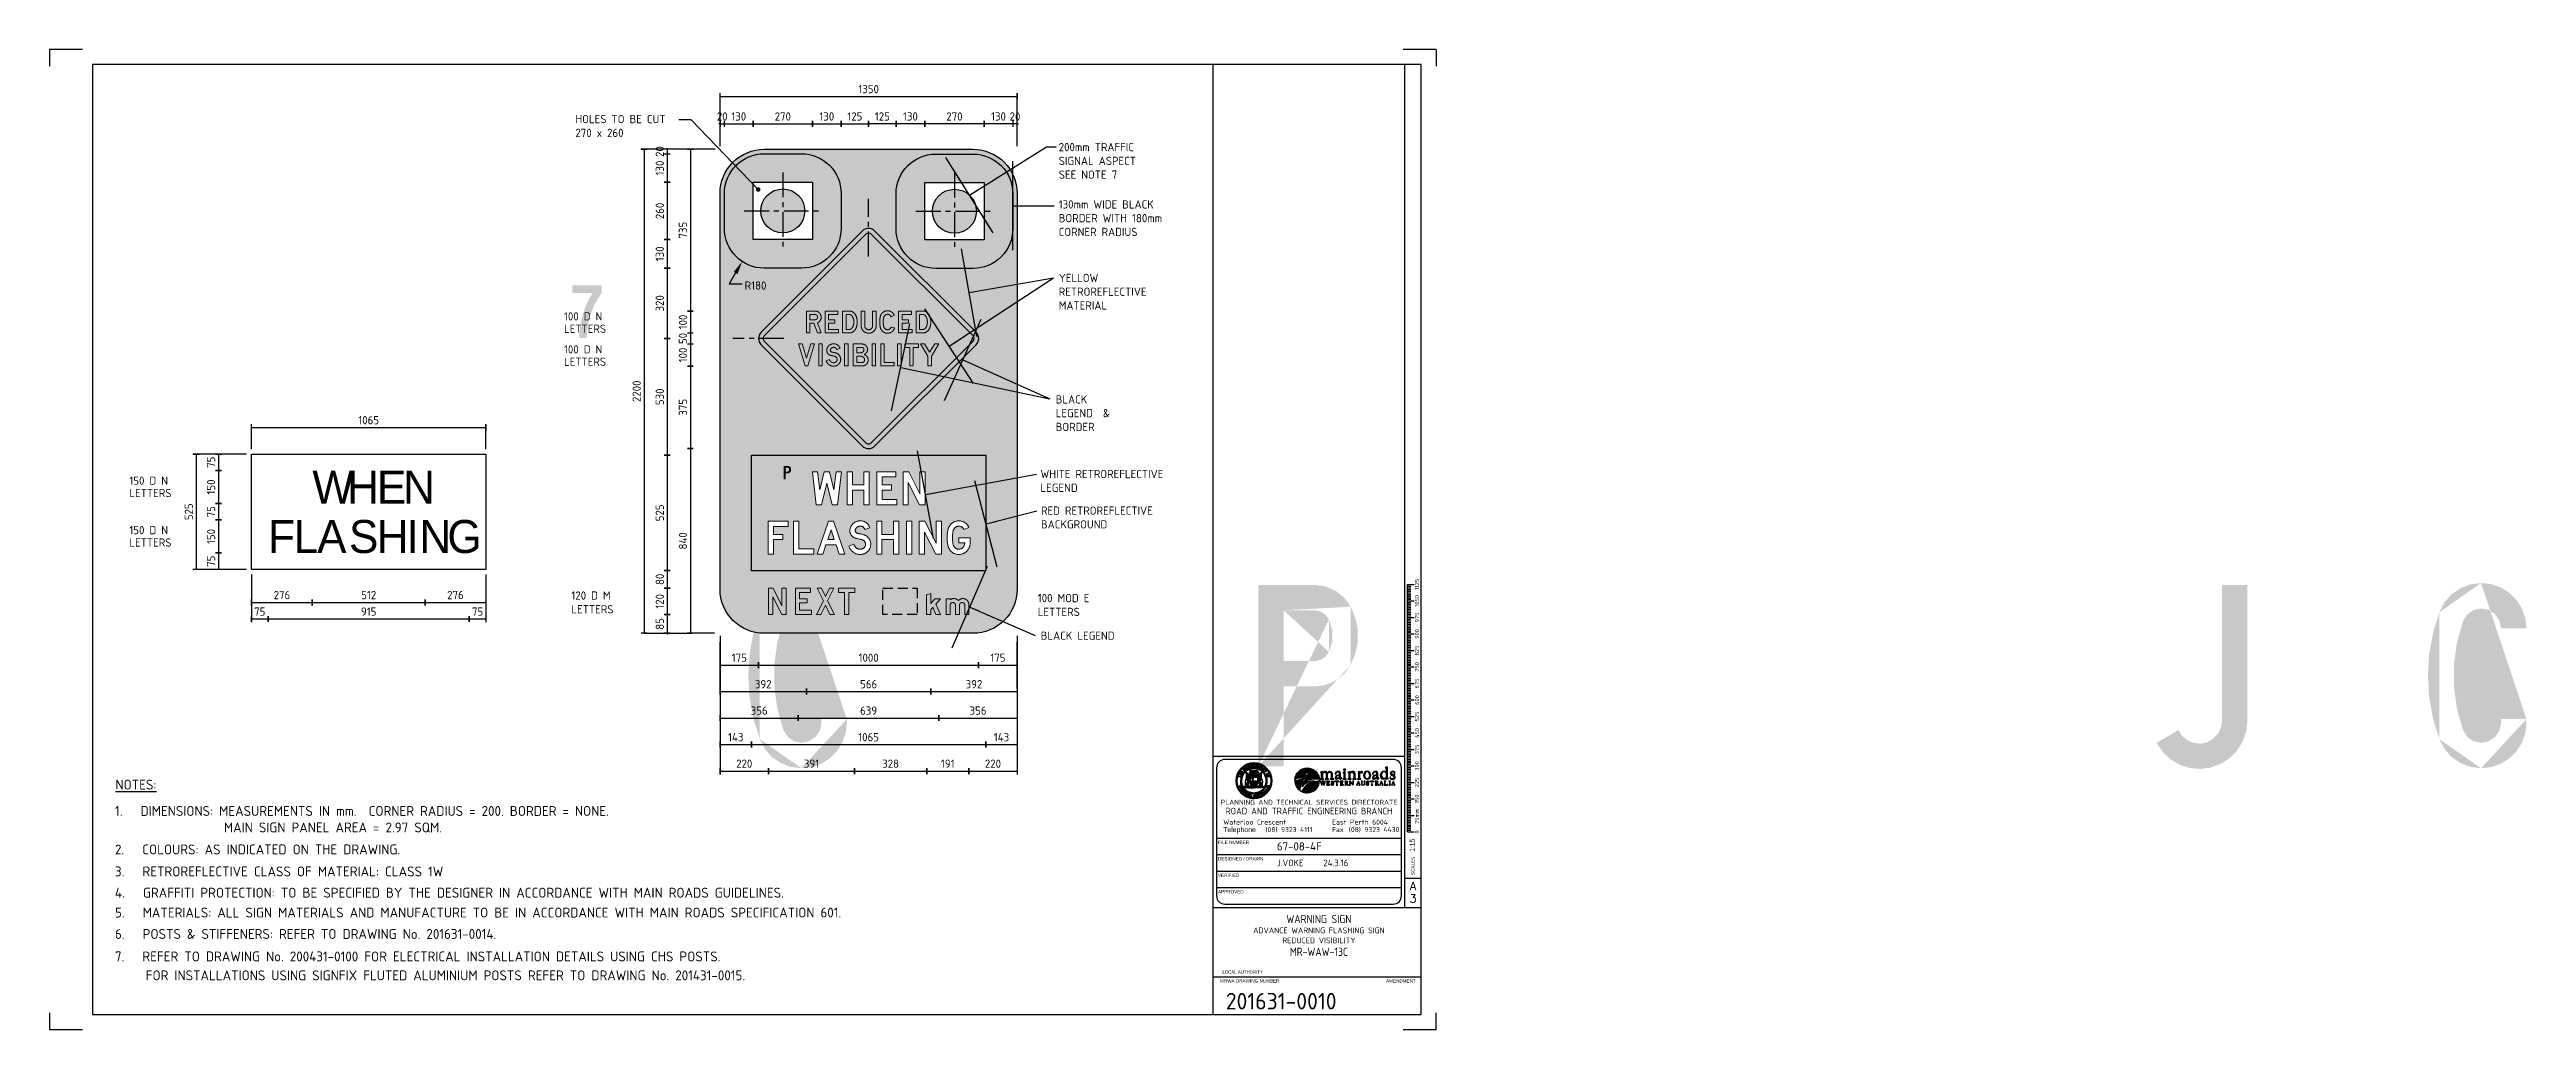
# Model space of a CAD drawing. Extents: x 0 to 1025, y -1312 to 297.
# Drawn here: x 0 to 750, y 0 to 297 of the extents above.
import ezdxf
from ezdxf.enums import TextEntityAlignment as Align

# ---------------------------------------------------------------- set-up
doc = ezdxf.new("R2010")
doc.units = 0
doc.header["$LTSCALE"] = 6
doc.header["$MEASUREMENT"] = 0
doc.header["$PDSIZE"] = 1
for name, pattern in [('CENTER', [2, 1.25, -0.25, 0.25, -0.25]), ('CENTERX2', [101.6, 63.5, -12.7, 12.7, -12.7]), ('HIDDEN', [0.375, 0.25, -0.125])]:
    doc.linetypes.add(name, pattern=pattern)
doc.layers.get('0').update_dxf_attribs({"linetype": 'CONTINUOUS'})
doc.layers.get('DEFPOINTS').update_dxf_attribs({"linetype": 'CONTINUOUS'})
for name, color, linetype in [('amber', 30, 'CONTINUOUS'), ('CENT25', 1, 'CENTER'), ('COMMENTS', 4, 'CONTINUOUS'), ('L18', 4, 'CONTINUOUS'), ('L25', 1, 'CONTINUOUS'), ('L35', 3, 'CONTINUOUS'), ('RED', 10, 'CONTINUOUS'), ('State Govt Logo', 4, 'CONTINUOUS'), ('T25', 1, 'CONTINUOUS'), ('TBLK18', 4, 'CONTINUOUS'), ('TBLK25', 1, 'CONTINUOUS'), ('TBLK35', 3, 'CONTINUOUS'), ('TBLK50', 7, 'CONTINUOUS')]:
    doc.layers.add(name, color=color, linetype=linetype)
doc.layers.add('yellow', color=7, linetype='CONTINUOUS', true_color=0xfcd900)
doc.styles.add('DSERIES', font='Dseries')
doc.styles.add('HELV', font='helv')
doc.styles.add('HELVL', font='HELVL')
doc.styles.add('ISO', font='iso3098b.shx')
doc.styles.add('ROMAND', font='romand')
doc.dimstyles.new('SIGNSDIM', dxfattribs={"dimtxt": 2.5, "dimasz": 0.2, "dimexe": 1, "dimexo": 1.5, "dimgap": 1, "dimtad": 1, "dimtoh": 1, "dimdec": 4, "dimlfac": 15, "dimrnd": 1, "dimdsep": 46, "dimtxsty": 'ISO', "dimblk": 'SGNDIM', "dimcen": 2.5, "dimse2": 1, "dimadec": 0, "dimazin": 0, "dimtfac": 1, "dimtdec": 4, "dimtix": 1, "dimtmove": 0, "dimatfit": 3, "dimldrblk": 'SGNDIM', "dimfxl": 1, "dimtolj": 1, "dimtzin": 0, "dimarcsym": 0})

msp = doc.modelspace()

# ---------------------------------------------------------------- texts
at = {"layer": 'COMMENTS', "char_height": 2.5, "attachment_point": 1, "style": 'ISO'}
for s, insert, width in [('120 D M LETTERS', (158.0762037, 132.7743586), 12.548720472), ('100 MOD E LETTERS', (299.3390678, 131.9862594), 22.086590544)]:
    msp.add_mtext(s, dxfattribs=dict(at, insert=insert, width=width))
at = {"layer": 'T25', "style": 'ISO'}
for s, p in [('R180', (210.5457284, 224.2181708)), ('BLACK LEGEND ', (300.229367, 118.103512))]:
    msp.add_text(s, height=2.5, dxfattribs=at).set_placement(p)
at = {"layer": 'T25', "color": 3, "style": 'ISO'}
for s, p in [('%%UNOTES:', (19.9703205, 72.712892)), ('1.   DIMENSIONS: MEASUREMENTS IN mm.  CORNER RADIUS = 200. BORDER = NONE.', (19.8203205, 64.7311273)), ('MAIN SIGN PANEL AREA = 2.97 SQM.', (52.8203205, 59.7311273)), ('2.   COLOURS: AS INDICATED ON THE DRAWING.', (19.8203205, 53.0643273)), ('3.   RETROREFLECTIVE CLASS OF MATERIAL: CLASS 1W', (19.8203205, 46.3975273)), ('4.   GRAFFITI PROTECTION: TO BE SPECIFIED BY THE DESIGNER IN ACCORDANCE WITH MAIN ROADS GUIDELINES.', (19.8203205, 39.9581413)), ('5.   MATERIALS: ALL SIGN MATERIALS AND MANUFACTURE TO BE IN ACCORDANCE WITH MAIN ROADS SPECIFICATION 601.', (19.8203205, 33.9399902)), ('6.   POSTS & STIFFENERS: REFER TO DRAWING No. 201631-0014.', (19.8203205, 27.4493363)), ('7.   REFER TO DRAWING No. 200431-0100 FOR ELECTRICAL INSTALLATION DETAILS USING CHS POSTS.', (19.8079252, 20.6360213)), ('FOR INSTALLATIONS USING SIGNFIX FLUTED ALUMINIUM POSTS REFER TO DRAWING No. 201431-0015.', (29.1318676, 14.9032412))]:
    msp.add_text(s, height=3, dxfattribs=at).set_placement(p)
at = {"layer": 'T25', "char_height": 2.5, "attachment_point": 1, "style": 'ISO'}
for s, insert, width in [('HOLES TO BE CUT 270 x 260', (159.2845834, 277.1606011), 27.691766646), ('200mm TRAFFIC SIGNAL ASPECT SEE NOTE 7 ', (305.6844163, 268.6672835), 23.548720472), ('130mm WIDE BLACK  BORDER WITH 180mm CORNER RADIUS', (305.6844163, 251.3061696), 31.457106781), ('YELLOW  RETROREFLECTIVE MATERIAL', (305.6844163, 229.01011), 26.5), ('BLACK LEGEND  & BORDER', (304.7612672, 192.2058975), 22.164874809), ('WHITE RETROREFLECTIVE LEGEND', (300.1624963, 169.5866804), 41.192593362), ('RED RETROREFLECTIVE BACKGROUND', (300.3143577, 158.502638), 34.118560852)]:
    msp.add_mtext(s, dxfattribs=dict(at, insert=insert, width=width))

# ---------------------------------------------------------------- blocks, each defined once
blk = doc.blocks.new('SCA15_3')
at = {"layer": 'L18'}
for p, q in [((-4.14, 89), (-2.14, 89)), ((-4.14, 14), (-4.14, 89)), ((-4.14, 88.5), (-3.14, 88.5)), ((-4.14, 88), (-3.14, 88)), ((-4.14, 87.5), (-3.14, 87.5)), ((-4.14, 87), (-3.14, 87)), ((-4.14, 86.5), (-3.14, 86.5)), ((-4.14, 86), (-3.14, 86)), ((-4.14, 85.5), (-3.14, 85.5)), ((-4.14, 85), (-3.14, 85)), ((-4.14, 84.5), (-3.14, 84.5)), ((-4.14, 84), (-2.14, 84)), ((-4.14, 83.5), (-3.14, 83.5)), ((-4.14, 83), (-3.14, 83)), ((-4.14, 82.5), (-3.14, 82.5)), ((-4.14, 82), (-3.14, 82)), ((-4.14, 81.5), (-3.14, 81.5)), ((-4.14, 81), (-3.14, 81)), ((-4.14, 80.5), (-3.14, 80.5)), ((-4.14, 80), (-3.14, 80)), ((-4.14, 79.5), (-3.14, 79.5)), ((-4.14, 79), (-2.14, 79)), ((-4.14, 78.5), (-3.14, 78.5)), ((-4.14, 78), (-3.14, 78)), ((-4.14, 77.5), (-3.14, 77.5)), ((-4.14, 77), (-3.14, 77)), ((-4.14, 76.5), (-3.14, 76.5)), ((-4.14, 76), (-3.14, 76)), ((-4.14, 75.5), (-3.14, 75.5)), ((-4.14, 75), (-3.14, 75)), ((-4.14, 74.5), (-3.14, 74.5)), ((-4.14, 74), (-2.14, 74)), ((-4.14, 73.5), (-3.14, 73.5)), ((-4.14, 73), (-3.14, 73)), ((-4.14, 72.5), (-3.14, 72.5)), ((-4.14, 72), (-3.14, 72)), ((-4.14, 71.5), (-3.14, 71.5)), ((-4.14, 71), (-3.14, 71)), ((-4.14, 70.5), (-3.14, 70.5)), ((-4.14, 70), (-3.14, 70)), ((-4.14, 69.5), (-3.14, 69.5)), ((-4.14, 69), (-2.14, 69)), ((-4.14, 68.5), (-3.14, 68.5)), ((-4.14, 68), (-3.14, 68)), ((-4.14, 67.5), (-3.14, 67.5)), ((-4.14, 67), (-3.14, 67)), ((-4.14, 66.5), (-3.14, 66.5)), ((-4.14, 66), (-3.14, 66)), ((-4.14, 65.5), (-3.14, 65.5)), ((-4.14, 65), (-3.14, 65)), ((-4.14, 64.5), (-3.14, 64.5)), ((-4.14, 64), (-2.14, 64)), ((-4.14, 63.5), (-3.14, 63.5)), ((-4.14, 63), (-3.14, 63)), ((-4.14, 62.5), (-3.14, 62.5)), ((-4.14, 62), (-3.14, 62)), ((-4.14, 61.5), (-3.14, 61.5)), ((-4.14, 61), (-3.14, 61)), ((-4.14, 60.5), (-3.14, 60.5)), ((-4.14, 60), (-3.14, 60)), ((-4.14, 59.5), (-3.14, 59.5)), ((-4.14, 59), (-2.14, 59)), ((-4.14, 58.5), (-3.14, 58.5)), ((-4.14, 58), (-3.14, 58)), ((-4.14, 57.5), (-3.14, 57.5)), ((-4.14, 57), (-3.14, 57)), ((-4.14, 56.5), (-3.14, 56.5)), ((-4.14, 56), (-3.14, 56)), ((-4.14, 55.5), (-3.14, 55.5)), ((-4.14, 55), (-3.14, 55)), ((-4.14, 54.5), (-3.14, 54.5)), ((-4.14, 54), (-2.14, 54)), ((-4.14, 53.5), (-3.14, 53.5)), ((-4.14, 53), (-3.14, 53)), ((-4.14, 52.5), (-3.14, 52.5)), ((-4.14, 52), (-3.14, 52)), ((-4.14, 51.5), (-3.14, 51.5)), ((-4.14, 51), (-3.14, 51)), ((-4.14, 50.5), (-3.14, 50.5)), ((-4.14, 50), (-3.14, 50)), ((-4.14, 49.5), (-3.14, 49.5)), ((-4.14, 49), (-2.14, 49)), ((-4.14, 48.5), (-3.14, 48.5)), ((-4.14, 48), (-3.14, 48)), ((-4.14, 47.5), (-3.14, 47.5)), ((-4.14, 47), (-3.14, 47)), ((-4.14, 46.5), (-3.14, 46.5)), ((-4.14, 46), (-3.14, 46)), ((-4.14, 45.5), (-3.14, 45.5)), ((-4.14, 45), (-3.14, 45)), ((-4.14, 44.5), (-3.14, 44.5)), ((-4.14, 44), (-2.14, 44)), ((-4.14, 43.5), (-3.14, 43.5)), ((-4.14, 43), (-3.14, 43)), ((-4.14, 42.5), (-3.14, 42.5)), ((-4.14, 42), (-3.14, 42)), ((-4.14, 41.5), (-3.14, 41.5)), ((-4.14, 41), (-3.14, 41)), ((-4.14, 40.5), (-3.14, 40.5)), ((-4.14, 40), (-3.14, 40)), ((-4.14, 39.5), (-3.14, 39.5)), ((-4.14, 39), (-2.14, 39)), ((-4.14, 38.5), (-3.14, 38.5)), ((-4.14, 38), (-3.14, 38)), ((-4.14, 37.5), (-3.14, 37.5)), ((-4.14, 37), (-3.14, 37)), ((-4.14, 36.5), (-3.14, 36.5)), ((-4.14, 36), (-3.14, 36)), ((-4.14, 35.5), (-3.14, 35.5)), ((-4.14, 35), (-3.14, 35)), ((-4.14, 34.5), (-3.14, 34.5)), ((-4.14, 34), (-2.14, 34)), ((-4.14, 33.5), (-3.14, 33.5)), ((-4.14, 33), (-3.14, 33)), ((-4.14, 32.5), (-3.14, 32.5)), ((-4.14, 32), (-3.14, 32)), ((-4.14, 31.5), (-3.14, 31.5)), ((-4.14, 31), (-3.14, 31)), ((-4.14, 30.5), (-3.14, 30.5)), ((-4.14, 30), (-3.14, 30)), ((-4.14, 29.5), (-3.14, 29.5)), ((-4.14, 29), (-2.14, 29)), ((-4.14, 28.5), (-3.14, 28.5)), ((-4.14, 28), (-3.14, 28)), ((-4.14, 27.5), (-3.14, 27.5)), ((-4.14, 27), (-3.14, 27)), ((-4.14, 26.5), (-3.14, 26.5)), ((-4.14, 26), (-3.14, 26)), ((-4.14, 25.5), (-3.14, 25.5)), ((-4.14, 25), (-3.14, 25)), ((-4.14, 24.5), (-3.14, 24.5)), ((-4.14, 24), (-2.14, 24)), ((-4.14, 23.5), (-3.14, 23.5)), ((-4.14, 23), (-3.14, 23)), ((-4.14, 22.5), (-3.14, 22.5)), ((-4.14, 22), (-3.14, 22)), ((-4.14, 21.5), (-3.14, 21.5)), ((-4.14, 21), (-3.14, 21)), ((-4.14, 20.5), (-3.14, 20.5)), ((-4.14, 20), (-3.14, 20)), ((-4.14, 19.5), (-3.14, 19.5)), ((-4.14, 19), (-2.14, 19)), ((-4.14, 18.5), (-3.14, 18.5)), ((-4.14, 18), (-3.14, 18)), ((-4.14, 17.5), (-3.14, 17.5)), ((-4.14, 17), (-3.14, 17)), ((-4.14, 16.5), (-3.14, 16.5)), ((-4.14, 16), (-3.14, 16)), ((-4.14, 15.5), (-3.14, 15.5)), ((-4.14, 15), (-3.14, 15)), ((-4.14, 14.5), (-3.14, 14.5)), ((-4.14, 14), (-2.14, 14))]:
    blk.add_line(p, q, dxfattribs=at)
at = {"layer": 'L18', "style": 'ISO'}
for s, p in [('1125', (-0.68, 89)), ('1050', (-0.68, 84)), ('975', (-0.68, 79)), ('900', (-0.68, 74)), ('825', (-0.68, 69)), ('750', (-0.68, 64)), ('675', (-0.68, 59)), ('600', (-0.68, 54)), ('525', (-0.68, 49)), ('450', (-0.68, 44)), ('375', (-0.68, 39)), ('300', (-0.68, 34)), ('225', (-0.68, 29)), ('150', (-0.68, 24)), ('0', (-0.68, 14))]:
    blk.add_text(s, height=1.25, rotation=90, dxfattribs=at).set_placement(p, align=Align.CENTER)
blk.add_text('75mm', height=1.25, rotation=90, dxfattribs=at).set_placement((-0.67, 16.41))
at = {"layer": 'L18', "style": 'HELV', "width": 0.85}
blk.add_text('1:15', height=1.5, rotation=90, dxfattribs=at).set_placement((-1.99, 11.95), align=Align.RIGHT)
blk = doc.blocks.new('SGNDIM')
for p, q in [((0, 4.5), (0, -4.5)), ((0, 0), (-1, 0))]:
    blk.add_line(p, q)
blk = doc.blocks.new('A3BBLK')
at = {"layer": 'TBLK25'}
for p, q in [((10, 297), (0, 297)), ((0, 297), (0, 292)), ((420, 297), (410, 297)), ((420, 297), (420, 292)), ((0, 5), (0, 0)), ((0, 0), (10, 0)), ((410, 0), (420, 0)), ((420, 0), (420, 5))]:
    blk.add_line(p, q, dxfattribs=at)
at = {"layer": 'TBLK50'}
for p, q in [((415.5, 292.5), (13, 292.5)), ((13, 292.5), (13, 4.5)), ((352.5, 4.5), (352.5, 292.5)), ((415.5, 4.5), (415.5, 292.5)), ((13, 4.5), (415.5, 4.5))]:
    blk.add_line(p, q, dxfattribs=at)
blk = doc.blocks.new('MR logo')
at = {"layer": 'TBLK18'}
h = blk.add_hatch(color=256, dxfattribs=at)
edge = h.paths.add_edge_path()
edge.add_spline(control_points=[(0, -6.2), (-0.7, -6), (-1.5, -5.9), (-2.3, -5.9), (-2.3, -5.9), (-6.2, -5.9), (-9.5, -8.9), (-9.8, -12.7), (-9.8, -12.7), (-9.7, -12.7), (-9.7, -12.7), (-9.7, -12.7), (-9.7, -12.7), (-9.3, -12.6), (-5.9, -11.7), (-3.3, -11), (-3.3, -11), (-3.3, -11), (-3.3, -11), (-3.3, -11), (-3.3, -11), (-3.3, -11), (-3.3, -11), (-3.3, -11), (-3.3, -11), (-3.1, -10.7), (-2.9, -10.4), (-2.7, -10.1), (-2.7, -10.1), (-2.7, -10.1), (-2.7, -10.1), (-2.7, -10.1), (-2.7, -10.1), (-2.7, -10.1), (-2.7, -10.1), (-2.7, -10.1), (-2.7, -10.1), (-3.1, -10), (-3.5, -10), (-3.7, -9.9), (-3.7, -9.9), (-4.5, -9.8), (-1.7, -8.5), (-0.5, -6.9), (-0.5, -6.9), (-0.3, -6.7), (-0.3, -6.6), (0, -6.2)], knot_values=[0, 0, 0, 0, 0.083333, 0.083333, 0.083333, 0.083333, 0.166667, 0.166667, 0.166667, 0.166667, 0.25, 0.25, 0.25, 0.25, 0.333333, 0.333333, 0.333333, 0.333333, 0.416667, 0.416667, 0.416667, 0.416667, 0.5, 0.5, 0.5, 0.5, 0.583333, 0.583333, 0.583333, 0.583333, 0.666667, 0.666667, 0.666667, 0.666667, 0.75, 0.75, 0.75, 0.75, 0.833333, 0.833333, 0.833333, 0.833333, 0.916667, 0.916667, 0.916667, 0.916667, 1, 1, 1, 1], degree=3, periodic=0)
h = blk.add_hatch(color=256, dxfattribs=at)
edge = h.paths.add_edge_path()
edge.add_spline(control_points=[(-6.5, -19.6), (-8.5, -18.2), (-9.8, -15.9), (-9.8, -13.4), (-9.8, -13.4), (-9.8, -13.4), (-9.8, -13.4), (-9.8, -13.4), (-9.8, -13.4), (-9.8, -13.4), (-7.5, -13.4), (-4.9, -13.5), (-4.9, -13.5), (-4.9, -13.5), (-4.9, -13.5), (-4.9, -13.5), (-4.9, -13.5), (-4.9, -13.5), (-4.7, -13.5), (-4.7, -13.5), (-4.7, -13.5), (-5.8, -15.6), (-6.4, -17.3), (-6.5, -18.5), (-6.5, -18.5), (-6.5, -18.9), (-6.5, -19.3), (-6.5, -19.6)], knot_values=[0, 0, 0, 0, 0.142857, 0.142857, 0.142857, 0.142857, 0.285714, 0.285714, 0.285714, 0.285714, 0.428571, 0.428571, 0.428571, 0.428571, 0.571429, 0.571429, 0.571429, 0.571429, 0.714286, 0.714286, 0.714286, 0.714286, 0.857143, 0.857143, 0.857143, 0.857143, 1, 1, 1, 1], degree=3, periodic=0)
h = blk.add_hatch(color=256, dxfattribs=at)
edge = h.paths.add_edge_path()
edge.add_spline(control_points=[(-3.7, -11.6), (-5.4, -12.1), (-7, -12.7), (-7.2, -12.8), (-7.2, -12.8), (-6.3, -12.8), (-5.3, -12.8), (-4.4, -12.8), (-4.4, -12.8), (-4.4, -12.8), (-4.3, -12.8), (-4.3, -12.8), (-4.3, -12.8), (-4.1, -12.4), (-3.9, -12), (-3.7, -11.6), (-3.7, -11.6), (-3.7, -11.6), (-3.7, -11.6), (-3.7, -11.6)], knot_values=[0, 0, 0, 0, 0.2, 0.2, 0.2, 0.2, 0.4, 0.4, 0.4, 0.4, 0.6, 0.6, 0.6, 0.6, 0.8, 0.8, 0.8, 0.8, 1, 1, 1, 1], degree=3, periodic=0)
h = blk.add_hatch(color=256, dxfattribs=at)
edge = h.paths.add_edge_path()
edge.add_spline(control_points=[(5.2, -13.6), (5, -17.7), (1.7, -20.9), (-2.3, -20.9), (-2.3, -20.9), (-3.5, -20.9), (-4.7, -20.6), (-5.7, -20), (-5.7, -20), (-5.4, -19.8), (-5.1, -19.4), (-4.7, -18.6), (-4.7, -18.6), (-2.3, -14.4), (1.1, -14.5), (4.5, -13.9), (4.5, -13.9), (4.8, -13.9), (5, -13.8), (5.2, -13.6)], knot_values=[0, 0, 0, 0, 0.2, 0.2, 0.2, 0.2, 0.4, 0.4, 0.4, 0.4, 0.6, 0.6, 0.6, 0.6, 0.8, 0.8, 0.8, 0.8, 1, 1, 1, 1], degree=3, periodic=0)
h = blk.add_hatch(color=256, dxfattribs=at)
edge = h.paths.add_edge_path()
edge.add_spline(control_points=[(-3.9, -13.5), (-4.4, -14.7), (-4.8, -15.9), (-5.2, -17.3), (-5.2, -17.3), (-4.4, -15), (-0.2, -13.8), (2, -13.6), (2, -13.6), (0.6, -13.6), (-1.6, -13.5), (-3.7, -13.5), (-3.7, -13.5), (-3.7, -13.5), (-3.7, -13.5), (-3.7, -13.5), (-3.7, -13.5), (-3.7, -13.5), (-3.9, -13.5), (-3.9, -13.5)], knot_values=[0, 0, 0, 0, 0.2, 0.2, 0.2, 0.2, 0.4, 0.4, 0.4, 0.4, 0.6, 0.6, 0.6, 0.6, 0.8, 0.8, 0.8, 0.8, 1, 1, 1, 1], degree=3, periodic=0)
h = blk.add_hatch(color=256, dxfattribs=at)
edge = h.paths.add_edge_path()
edge.add_spline(control_points=[(5.2, -12.9), (5, -9.8), (2.9, -7.2), (0.1, -6.3), (0.1, -6.3), (-0.7, -7.6), (-1.5, -8.7), (-2.1, -9.8), (-2.1, -9.8), (-2.1, -9.8), (-2.1, -9.8), (-2.1, -9.8), (-2.1, -9.8), (-2.1, -9.8), (-2.1, -9.9), (-2.1, -9.9), (-2.1, -9.9), (-1.5, -9.9), (-0.7, -10), (-0.3, -10), (-0.3, -10), (0.3, -10.1), (0.7, -10.2), (0, -10.5), (0, -10.5), (-0.6, -10.7), (-1.7, -11), (-2.9, -11.4), (-2.9, -11.4), (-2.9, -11.4), (-3.4, -12.2), (-3.6, -12.8), (-3.6, -12.8), (-3.6, -12.8), (-3.3, -12.8), (-3.3, -12.8), (-3.3, -12.8), (-3.3, -12.8), (-3.3, -12.8), (-3.3, -12.8), (-3.3, -12.8), (-0.8, -12.7), (1.8, -12.7), (4.5, -12.7), (4.5, -12.7), (4.8, -12.7), (5, -12.8), (5.2, -12.9)], knot_values=[0, 0, 0, 0, 0.083333, 0.083333, 0.083333, 0.083333, 0.166667, 0.166667, 0.166667, 0.166667, 0.25, 0.25, 0.25, 0.25, 0.333333, 0.333333, 0.333333, 0.333333, 0.416667, 0.416667, 0.416667, 0.416667, 0.5, 0.5, 0.5, 0.5, 0.583333, 0.583333, 0.583333, 0.583333, 0.666667, 0.666667, 0.666667, 0.666667, 0.75, 0.75, 0.75, 0.75, 0.833333, 0.833333, 0.833333, 0.833333, 0.916667, 0.916667, 0.916667, 0.916667, 1, 1, 1, 1], degree=3, periodic=0)
h = blk.add_hatch(color=256, dxfattribs=at)
edge = h.paths.add_edge_path()
edge.add_spline(control_points=[(-2.3, -10.1), (-2.4, -10.4), (-2.5, -10.6), (-2.7, -10.8), (-2.7, -10.8), (-2.7, -10.8), (-0.7, -10.3), (-0.6, -10.3), (-0.6, -10.3), (-0.6, -10.3), (-1.4, -10.2), (-2.3, -10.1), (-2.3, -10.1), (-2.3, -10.1), (-2.3, -10.1), (-2.3, -10.1), (-2.3, -10.1), (-2.3, -10.1), (-2.3, -10.1), (-2.3, -10.1)], knot_values=[0, 0, 0, 0, 0.2, 0.2, 0.2, 0.2, 0.4, 0.4, 0.4, 0.4, 0.6, 0.6, 0.6, 0.6, 0.8, 0.8, 0.8, 0.8, 1, 1, 1, 1], degree=3, periodic=0)
h = blk.add_hatch(color=256, dxfattribs=at)
edge = h.paths.add_edge_path()
edge.add_spline(control_points=[(5.6, -12.7), (5.6, -12.7), (5.6, -12.5), (5.6, -12.5), (5.6, -12.5), (6.1, -12.5), (6.2, -12.5), (6.2, -11.9), (6.2, -11.9), (6.2, -11.9), (6.2, -9.2), (6.2, -9.2), (6.2, -9.2), (6.2, -8.8), (6, -8.7), (5.7, -8.5), (5.7, -8.5), (5.7, -8.5), (5.7, -8.5), (5.7, -8.5), (5.7, -8.5), (6.2, -8.4), (6.6, -8.1), (7, -7.9), (7, -7.9), (7, -7.9), (7, -8.8), (7, -8.8), (7, -8.8), (7.5, -8.3), (7.9, -7.9), (8.6, -7.9), (8.6, -7.9), (9.3, -7.9), (9.7, -8.3), (10, -8.9), (10, -8.9), (10.4, -8.4), (10.9, -7.9), (11.5, -7.9), (11.5, -7.9), (12.5, -7.9), (13.1, -8.9), (13.1, -9.7), (13.1, -9.7), (13.1, -9.7), (13.1, -11.9), (13.1, -11.9), (13.1, -11.9), (13.1, -12.5), (13.1, -12.5), (13.8, -12.5), (13.8, -12.5), (13.8, -12.5), (13.8, -12.7), (13.8, -12.7), (13.8, -12.7), (13.8, -12.7), (11.7, -12.7), (11.7, -12.7), (11.7, -12.7), (11.7, -12.7), (11.7, -12.5), (11.7, -12.5), (11.7, -12.5), (12.2, -12.5), (12.3, -12.5), (12.3, -11.9), (12.3, -11.9), (12.3, -11.9), (12.3, -9.6), (12.3, -9.6), (12.3, -9.6), (12.3, -8.9), (11.9, -8.4), (11.2, -8.4), (11.2, -8.4), (10.7, -8.4), (10.1, -8.9), (10.1, -9.4), (10.1, -9.4), (10.1, -9.4), (10.1, -11.9), (10.1, -11.9), (10.1, -11.9), (10.1, -12.5), (10.3, -12.5), (10.7, -12.5), (10.7, -12.5), (10.7, -12.5), (10.7, -12.7), (10.7, -12.7), (10.7, -12.7), (10.7, -12.7), (8.6, -12.7), (8.6, -12.7), (8.6, -12.7), (8.6, -12.7), (8.6, -12.5), (8.6, -12.5), (8.6, -12.5), (9.2, -12.5), (9.2, -12.5), (9.2, -11.9), (9.2, -11.9), (9.2, -11.9), (9.2, -9.6), (9.2, -9.6), (9.2, -9.6), (9.2, -8.9), (9, -8.4), (8.2, -8.4), (8.2, -8.4), (7.5, -8.4), (7.1, -9.1), (7.1, -9.3), (7.1, -9.3), (7.1, -9.3), (7.1, -11.9), (7.1, -11.9), (7.1, -11.9), (7.1, -12.5), (7.3, -12.5), (7.6, -12.5), (7.6, -12.5), (7.6, -12.5), (7.6, -12.7), (7.6, -12.7), (7.6, -12.7), (7.6, -12.7), (5.6, -12.7), (5.6, -12.7)], knot_values=[0, 0, 0, 0, 0.030303, 0.030303, 0.030303, 0.030303, 0.060606, 0.060606, 0.060606, 0.060606, 0.090909, 0.090909, 0.090909, 0.090909, 0.121212, 0.121212, 0.121212, 0.121212, 0.151515, 0.151515, 0.151515, 0.151515, 0.181818, 0.181818, 0.181818, 0.181818, 0.212121, 0.212121, 0.212121, 0.212121, 0.242424, 0.242424, 0.242424, 0.242424, 0.272727, 0.272727, 0.272727, 0.272727, 0.30303, 0.30303, 0.30303, 0.30303, 0.333333, 0.333333, 0.333333, 0.333333, 0.363636, 0.363636, 0.363636, 0.363636, 0.393939, 0.393939, 0.393939, 0.393939, 0.424242, 0.424242, 0.424242, 0.424242, 0.454545, 0.454545, 0.454545, 0.454545, 0.484848, 0.484848, 0.484848, 0.484848, 0.515152, 0.515152, 0.515152, 0.515152, 0.545455, 0.545455, 0.545455, 0.545455, 0.575758, 0.575758, 0.575758, 0.575758, 0.606061, 0.606061, 0.606061, 0.606061, 0.636364, 0.636364, 0.636364, 0.636364, 0.666667, 0.666667, 0.666667, 0.666667, 0.69697, 0.69697, 0.69697, 0.69697, 0.727273, 0.727273, 0.727273, 0.727273, 0.757576, 0.757576, 0.757576, 0.757576, 0.787879, 0.787879, 0.787879, 0.787879, 0.818182, 0.818182, 0.818182, 0.818182, 0.848485, 0.848485, 0.848485, 0.848485, 0.878788, 0.878788, 0.878788, 0.878788, 0.909091, 0.909091, 0.909091, 0.909091, 0.939394, 0.939394, 0.939394, 0.939394, 0.969697, 0.969697, 0.969697, 0.969697, 1, 1, 1, 1], degree=3, periodic=0)
h = blk.add_hatch(color=256, dxfattribs=at)
edge = h.paths.add_edge_path()
edge.add_spline(control_points=[(5.6, -13.8), (5.6, -13.8), (6.4, -13.8), (6.4, -13.8), (6.4, -13.8), (6.4, -13.8), (6.4, -13.9), (6.4, -13.9), (6.4, -13.9), (6.3, -13.9), (6.1, -13.9), (6.1, -14), (6.1, -14), (6.1, -14), (6.2, -14), (6.2, -14.1), (6.2, -14.1), (6.2, -14.1), (6.8, -15.7), (6.8, -15.7), (6.8, -15.7), (6.8, -15.7), (6.8, -15.7), (6.8, -15.7), (6.8, -15.7), (6.8, -15.7), (7.2, -14.5), (7.2, -14.5), (7.2, -14.5), (7.2, -14.5), (7.1, -14.2), (7.1, -14.2), (7.1, -14.2), (7.1, -14.1), (7, -14), (7, -13.9), (7, -13.9), (6.9, -13.9), (6.8, -13.9), (6.7, -13.9), (6.7, -13.9), (6.7, -13.9), (6.7, -13.8), (6.7, -13.8), (6.7, -13.8), (6.7, -13.8), (7.7, -13.8), (7.7, -13.8), (7.7, -13.8), (7.7, -13.8), (7.7, -13.9), (7.7, -13.9), (7.7, -13.9), (7.6, -13.9), (7.4, -13.9), (7.4, -14.1), (7.4, -14.1), (7.4, -14.1), (7.5, -14.4), (7.5, -14.4), (7.5, -14.4), (7.5, -14.4), (8, -15.7), (8, -15.7), (8, -15.7), (8, -15.7), (8, -15.7), (8, -15.7), (8, -15.7), (8, -15.7), (8.2, -14.9), (8.2, -14.9), (8.2, -14.9), (8.3, -14.8), (8.4, -14.3), (8.4, -14.1), (8.4, -14.1), (8.4, -13.9), (8.3, -13.9), (8.2, -13.9), (8.2, -13.9), (8.2, -13.9), (8.2, -13.8), (8.2, -13.8), (8.2, -13.8), (8.2, -13.8), (8.8, -13.8), (8.8, -13.8), (8.8, -13.8), (8.8, -13.8), (8.8, -13.9), (8.8, -13.9), (8.8, -13.9), (8.6, -13.9), (8.5, -14.2), (8.5, -14.4), (8.5, -14.4), (8.5, -14.4), (7.9, -16.3), (7.9, -16.3), (7.9, -16.3), (7.9, -16.3), (7.8, -16.3), (7.8, -16.3), (7.8, -16.3), (7.8, -16.3), (7.2, -14.6), (7.2, -14.6), (7.2, -14.6), (7.2, -14.6), (7.2, -14.6), (7.2, -14.6), (7.2, -14.6), (7.2, -14.6), (6.7, -16.3), (6.7, -16.3), (6.7, -16.3), (6.7, -16.3), (6.6, -16.3), (6.6, -16.3), (6.6, -16.3), (6.6, -16.3), (5.8, -14.2), (5.8, -14.2), (5.8, -14.2), (5.8, -14.1), (5.8, -14), (5.7, -13.9), (5.7, -13.9), (5.7, -13.9), (5.6, -13.9), (5.6, -13.9), (5.6, -13.9), (5.6, -13.9), (5.6, -13.8), (5.6, -13.8)], knot_values=[0, 0, 0, 0, 0.029412, 0.029412, 0.029412, 0.029412, 0.058824, 0.058824, 0.058824, 0.058824, 0.088235, 0.088235, 0.088235, 0.088235, 0.117647, 0.117647, 0.117647, 0.117647, 0.147059, 0.147059, 0.147059, 0.147059, 0.176471, 0.176471, 0.176471, 0.176471, 0.205882, 0.205882, 0.205882, 0.205882, 0.235294, 0.235294, 0.235294, 0.235294, 0.264706, 0.264706, 0.264706, 0.264706, 0.294118, 0.294118, 0.294118, 0.294118, 0.323529, 0.323529, 0.323529, 0.323529, 0.352941, 0.352941, 0.352941, 0.352941, 0.382353, 0.382353, 0.382353, 0.382353, 0.411765, 0.411765, 0.411765, 0.411765, 0.441176, 0.441176, 0.441176, 0.441176, 0.470588, 0.470588, 0.470588, 0.470588, 0.5, 0.5, 0.5, 0.5, 0.529412, 0.529412, 0.529412, 0.529412, 0.558824, 0.558824, 0.558824, 0.558824, 0.588235, 0.588235, 0.588235, 0.588235, 0.617647, 0.617647, 0.617647, 0.617647, 0.647059, 0.647059, 0.647059, 0.647059, 0.676471, 0.676471, 0.676471, 0.676471, 0.705882, 0.705882, 0.705882, 0.705882, 0.735294, 0.735294, 0.735294, 0.735294, 0.764706, 0.764706, 0.764706, 0.764706, 0.794118, 0.794118, 0.794118, 0.794118, 0.823529, 0.823529, 0.823529, 0.823529, 0.852941, 0.852941, 0.852941, 0.852941, 0.882353, 0.882353, 0.882353, 0.882353, 0.911765, 0.911765, 0.911765, 0.911765, 0.941176, 0.941176, 0.941176, 0.941176, 0.970588, 0.970588, 0.970588, 0.970588, 1, 1, 1, 1], degree=3, periodic=0)
h = blk.add_hatch(color=256, dxfattribs=at)
edge = h.paths.add_edge_path()
edge.add_spline(control_points=[(9.4, -16.2), (9.4, -16.2), (9.4, -16.2), (9.4, -16.2), (9.4, -16.2), (9.6, -16.2), (9.7, -16.1), (9.7, -16), (9.7, -16), (9.7, -16), (9.7, -14.1), (9.7, -14.1), (9.7, -14.1), (9.7, -13.9), (9.6, -13.9), (9.4, -13.9), (9.4, -13.9), (9.4, -13.9), (9.4, -13.8), (9.4, -13.8), (9.4, -13.8), (9.4, -13.8), (11.2, -13.8), (11.2, -13.8), (11.2, -13.8), (11.2, -13.8), (11.3, -14.4), (11.3, -14.4), (11.3, -14.4), (11.3, -14.4), (11.3, -14.4), (11.3, -14.4), (11.3, -14.4), (11.2, -14.3), (11.2, -14.3), (11.1, -14.2), (11.1, -14.2), (10.9, -13.9), (10.8, -13.9), (10.6, -13.9), (10.6, -13.9), (10.6, -13.9), (10, -13.9), (10, -13.9), (10, -13.9), (10, -13.9), (10, -15), (10, -15), (10, -15), (10, -15), (10.2, -15), (10.2, -15), (10.2, -15), (10.6, -15), (10.7, -14.9), (10.8, -14.5), (10.8, -14.5), (10.8, -14.5), (10.8, -14.5), (10.8, -14.5), (10.8, -14.5), (10.8, -14.5), (10.8, -15.5), (10.8, -15.5), (10.8, -15.5), (10.8, -15.5), (10.8, -15.5), (10.8, -15.5), (10.8, -15.5), (10.8, -15.1), (10.6, -15.1), (10.3, -15.1), (10.3, -15.1), (10.3, -15.1), (10, -15.1), (10, -15.1), (10, -15.1), (10, -15.1), (10, -16), (10, -16), (10, -16), (10, -16.1), (10.1, -16.2), (10.3, -16.2), (10.3, -16.2), (10.3, -16.2), (10.7, -16.2), (10.7, -16.2), (10.7, -16.2), (10.8, -16.2), (10.9, -16.1), (11.1, -16), (11.1, -16), (11.2, -15.9), (11.3, -15.7), (11.4, -15.6), (11.4, -15.6), (11.4, -15.6), (11.4, -15.6), (11.4, -15.6), (11.4, -15.6), (11.4, -15.6), (11.3, -16.2), (11.3, -16.2), (11.3, -16.2), (11.3, -16.2), (9.4, -16.2), (9.4, -16.2)], knot_values=[0, 0, 0, 0, 0.037037, 0.037037, 0.037037, 0.037037, 0.074074, 0.074074, 0.074074, 0.074074, 0.111111, 0.111111, 0.111111, 0.111111, 0.148148, 0.148148, 0.148148, 0.148148, 0.185185, 0.185185, 0.185185, 0.185185, 0.222222, 0.222222, 0.222222, 0.222222, 0.259259, 0.259259, 0.259259, 0.259259, 0.296296, 0.296296, 0.296296, 0.296296, 0.333333, 0.333333, 0.333333, 0.333333, 0.37037, 0.37037, 0.37037, 0.37037, 0.407407, 0.407407, 0.407407, 0.407407, 0.444444, 0.444444, 0.444444, 0.444444, 0.481481, 0.481481, 0.481481, 0.481481, 0.518519, 0.518519, 0.518519, 0.518519, 0.555556, 0.555556, 0.555556, 0.555556, 0.592593, 0.592593, 0.592593, 0.592593, 0.62963, 0.62963, 0.62963, 0.62963, 0.666667, 0.666667, 0.666667, 0.666667, 0.703704, 0.703704, 0.703704, 0.703704, 0.740741, 0.740741, 0.740741, 0.740741, 0.777778, 0.777778, 0.777778, 0.777778, 0.814815, 0.814815, 0.814815, 0.814815, 0.851852, 0.851852, 0.851852, 0.851852, 0.888889, 0.888889, 0.888889, 0.888889, 0.925926, 0.925926, 0.925926, 0.925926, 0.962963, 0.962963, 0.962963, 0.962963, 1, 1, 1, 1], degree=3, periodic=0)
h = blk.add_hatch(color=256, dxfattribs=at)
edge = h.paths.add_edge_path()
edge.add_spline(control_points=[(12.2, -15.5), (12.2, -15.5), (12.3, -15.5), (12.3, -15.5), (12.3, -15.5), (12.3, -15.9), (12.5, -16.2), (12.9, -16.2), (12.9, -16.2), (13.4, -16.2), (13.5, -15.9), (13.5, -15.7), (13.5, -15.7), (13.5, -15.3), (13.2, -15.3), (12.9, -15.2), (12.9, -15.2), (12.5, -15.1), (12.3, -14.9), (12.3, -14.5), (12.3, -14.5), (12.3, -14.1), (12.6, -13.8), (13, -13.8), (13, -13.8), (13.2, -13.8), (13.4, -13.9), (13.6, -14), (13.6, -14), (13.6, -14), (13.7, -13.9), (13.7, -13.9), (13.7, -13.9), (13.7, -13.9), (13.7, -13.9), (13.7, -13.9), (13.7, -13.9), (13.7, -13.9), (13.7, -14.6), (13.7, -14.6), (13.7, -14.6), (13.7, -14.6), (13.7, -14.6), (13.7, -14.6), (13.7, -14.6), (13.6, -14.4), (13.6, -14.2), (13.5, -14.1), (13.5, -14.1), (13.4, -13.9), (13.2, -13.9), (13.1, -13.9), (13.1, -13.9), (12.7, -13.9), (12.6, -14.1), (12.6, -14.4), (12.6, -14.4), (12.6, -14.7), (12.8, -14.8), (13, -14.8), (13, -14.8), (13.4, -15), (13.8, -15.1), (13.8, -15.6), (13.8, -15.6), (13.8, -16.1), (13.4, -16.3), (13, -16.3), (13, -16.3), (12.8, -16.3), (12.6, -16.2), (12.4, -16.1), (12.4, -16.1), (12.4, -16.1), (12.2, -16.2), (12.2, -16.2), (12.2, -16.2), (12.2, -16.2), (12.2, -16.2), (12.2, -16.2), (12.2, -16.2), (12.2, -16.2), (12.2, -15.5), (12.2, -15.5)], knot_values=[0, 0, 0, 0, 0.047619, 0.047619, 0.047619, 0.047619, 0.095238, 0.095238, 0.095238, 0.095238, 0.142857, 0.142857, 0.142857, 0.142857, 0.190476, 0.190476, 0.190476, 0.190476, 0.238095, 0.238095, 0.238095, 0.238095, 0.285714, 0.285714, 0.285714, 0.285714, 0.333333, 0.333333, 0.333333, 0.333333, 0.380952, 0.380952, 0.380952, 0.380952, 0.428571, 0.428571, 0.428571, 0.428571, 0.47619, 0.47619, 0.47619, 0.47619, 0.52381, 0.52381, 0.52381, 0.52381, 0.571429, 0.571429, 0.571429, 0.571429, 0.619048, 0.619048, 0.619048, 0.619048, 0.666667, 0.666667, 0.666667, 0.666667, 0.714286, 0.714286, 0.714286, 0.714286, 0.761905, 0.761905, 0.761905, 0.761905, 0.809524, 0.809524, 0.809524, 0.809524, 0.857143, 0.857143, 0.857143, 0.857143, 0.904762, 0.904762, 0.904762, 0.904762, 0.952381, 0.952381, 0.952381, 0.952381, 1, 1, 1, 1], degree=3, periodic=0)
h = blk.add_hatch(color=256, dxfattribs=at)
edge = h.paths.add_edge_path()
edge.add_spline(control_points=[(15.5, -13.9), (15.5, -13.9), (14.9, -13.9), (14.9, -13.9), (14.9, -13.9), (14.8, -13.9), (14.8, -13.9), (14.7, -14), (14.7, -14), (14.6, -14.2), (14.5, -14.3), (14.4, -14.4), (14.4, -14.4), (14.4, -14.4), (14.4, -14.4), (14.4, -14.4), (14.4, -14.4), (14.4, -14.4), (14.5, -13.8), (14.5, -13.8), (14.5, -13.8), (14.6, -13.8), (14.7, -13.8), (14.8, -13.8), (14.8, -13.8), (14.8, -13.8), (16.6, -13.8), (16.6, -13.8), (16.6, -13.8), (16.7, -13.8), (16.8, -13.8), (16.9, -13.8), (16.9, -13.8), (16.9, -13.8), (17, -14.4), (17, -14.4), (17, -14.4), (17, -14.4), (16.9, -14.4), (16.9, -14.4), (16.9, -14.4), (16.9, -14.3), (16.8, -14.2), (16.7, -14), (16.7, -14), (16.6, -13.9), (16.6, -13.9), (16.4, -13.9), (16.4, -13.9), (16.4, -13.9), (15.9, -13.9), (15.9, -13.9), (15.9, -13.9), (15.9, -13.9), (15.9, -16), (15.9, -16), (15.9, -16), (15.9, -16.1), (15.9, -16.1), (16.2, -16.2), (16.2, -16.2), (16.2, -16.2), (16.2, -16.2), (16.2, -16.2), (16.2, -16.2), (16.2, -16.2), (15.2, -16.2), (15.2, -16.2), (15.2, -16.2), (15.2, -16.2), (15.2, -16.2), (15.2, -16.2), (15.2, -16.2), (15.4, -16.1), (15.5, -16.1), (15.5, -16), (15.5, -16), (15.5, -16), (15.5, -13.9), (15.5, -13.9)], knot_values=[0, 0, 0, 0, 0.05, 0.05, 0.05, 0.05, 0.1, 0.1, 0.1, 0.1, 0.15, 0.15, 0.15, 0.15, 0.2, 0.2, 0.2, 0.2, 0.25, 0.25, 0.25, 0.25, 0.3, 0.3, 0.3, 0.3, 0.35, 0.35, 0.35, 0.35, 0.4, 0.4, 0.4, 0.4, 0.45, 0.45, 0.45, 0.45, 0.5, 0.5, 0.5, 0.5, 0.55, 0.55, 0.55, 0.55, 0.6, 0.6, 0.6, 0.6, 0.65, 0.65, 0.65, 0.65, 0.7, 0.7, 0.7, 0.7, 0.75, 0.75, 0.75, 0.75, 0.8, 0.8, 0.8, 0.8, 0.85, 0.85, 0.85, 0.85, 0.9, 0.9, 0.9, 0.9, 0.95, 0.95, 0.95, 0.95, 1, 1, 1, 1], degree=3, periodic=0)
h = blk.add_hatch(color=256, dxfattribs=at)
edge = h.paths.add_edge_path()
edge.add_spline(control_points=[(17, -8.7), (17, -8.3), (16.7, -8.1), (16.3, -8.1), (16.3, -8.1), (16, -8.1), (15.4, -8.4), (15.4, -8.7), (15.4, -8.7), (15.4, -8.7), (15.4, -8.8), (15.4, -8.9), (15.4, -8.9), (15.4, -9.3), (15.3, -9.6), (14.9, -9.6), (14.9, -9.6), (14.7, -9.6), (14.6, -9.4), (14.6, -9.2), (14.6, -9.2), (14.6, -9), (14.7, -8.8), (14.9, -8.6), (14.9, -8.6), (15.4, -8.2), (16.2, -7.8), (16.8, -7.8), (16.8, -7.8), (17.5, -7.8), (17.8, -8.2), (17.8, -8.9), (17.8, -8.9), (17.8, -8.9), (17.8, -11.7), (17.8, -11.7), (17.8, -11.7), (17.8, -11.9), (17.8, -12.3), (18.1, -12.3), (18.1, -12.3), (18.2, -12.3), (18.3, -12), (18.4, -11.9), (18.4, -11.9), (18.4, -11.9), (18.6, -11.9), (18.6, -11.9), (18.6, -11.9), (18.5, -12.4), (18.3, -12.7), (17.8, -12.7), (17.8, -12.7), (17.4, -12.7), (17, -12.3), (17, -12), (17, -12), (16.5, -12.3), (16.2, -12.7), (15.5, -12.7), (15.5, -12.7), (15, -12.7), (14.6, -12.3), (14.6, -11.8), (14.6, -11.8), (14.6, -10.6), (16.1, -10.2), (17, -9.9), (17, -9.9), (17, -9.9), (17, -8.7), (17, -8.7)], knot_values=[0, 0, 0, 0, 0.055556, 0.055556, 0.055556, 0.055556, 0.111111, 0.111111, 0.111111, 0.111111, 0.166667, 0.166667, 0.166667, 0.166667, 0.222222, 0.222222, 0.222222, 0.222222, 0.277778, 0.277778, 0.277778, 0.277778, 0.333333, 0.333333, 0.333333, 0.333333, 0.388889, 0.388889, 0.388889, 0.388889, 0.444444, 0.444444, 0.444444, 0.444444, 0.5, 0.5, 0.5, 0.5, 0.555556, 0.555556, 0.555556, 0.555556, 0.611111, 0.611111, 0.611111, 0.611111, 0.666667, 0.666667, 0.666667, 0.666667, 0.722222, 0.722222, 0.722222, 0.722222, 0.777778, 0.777778, 0.777778, 0.777778, 0.833333, 0.833333, 0.833333, 0.833333, 0.888889, 0.888889, 0.888889, 0.888889, 0.944444, 0.944444, 0.944444, 0.944444, 1, 1, 1, 1], degree=3, periodic=0)
edge = h.paths.add_edge_path(flags=16)
edge.add_spline(control_points=[(17, -10.1), (16.5, -10.3), (15.3, -10.7), (15.3, -11.3), (15.3, -11.3), (15.3, -11.8), (15.6, -12.1), (16.1, -12.1), (16.1, -12.1), (16.5, -12.1), (16.7, -12), (17, -11.7), (17, -11.7), (17, -11.7), (17, -10.1), (17, -10.1)], knot_values=[0, 0, 0, 0, 0.25, 0.25, 0.25, 0.25, 0.5, 0.5, 0.5, 0.5, 0.75, 0.75, 0.75, 0.75, 1, 1, 1, 1], degree=3, periodic=0)
h = blk.add_hatch(color=256, dxfattribs=at)
edge = h.paths.add_edge_path()
edge.add_spline(control_points=[(17.6, -16.2), (17.6, -16.2), (17.6, -16.2), (17.6, -16.2), (17.6, -16.2), (17.8, -16.2), (17.9, -16.1), (17.9, -16), (17.9, -16), (17.9, -16), (17.9, -14.1), (17.9, -14.1), (17.9, -14.1), (17.9, -13.9), (17.8, -13.9), (17.6, -13.9), (17.6, -13.9), (17.6, -13.9), (17.6, -13.8), (17.6, -13.8), (17.6, -13.8), (17.6, -13.8), (19.4, -13.8), (19.4, -13.8), (19.4, -13.8), (19.4, -13.8), (19.5, -14.4), (19.5, -14.4), (19.5, -14.4), (19.5, -14.4), (19.5, -14.4), (19.5, -14.4), (19.5, -14.4), (19.4, -14.3), (19.4, -14.3), (19.3, -14.2), (19.3, -14.2), (19.1, -13.9), (19, -13.9), (18.8, -13.9), (18.8, -13.9), (18.8, -13.9), (18.2, -13.9), (18.2, -13.9), (18.2, -13.9), (18.2, -13.9), (18.2, -15), (18.2, -15), (18.2, -15), (18.2, -15), (18.4, -15), (18.4, -15), (18.4, -15), (18.8, -15), (18.9, -14.9), (19, -14.5), (19, -14.5), (19, -14.5), (19.1, -14.5), (19.1, -14.5), (19.1, -14.5), (19.1, -14.5), (19.1, -15.5), (19.1, -15.5), (19.1, -15.5), (19.1, -15.5), (19, -15.5), (19, -15.5), (19, -15.5), (19, -15.1), (18.8, -15.1), (18.5, -15.1), (18.5, -15.1), (18.5, -15.1), (18.2, -15.1), (18.2, -15.1), (18.2, -15.1), (18.2, -15.1), (18.2, -16), (18.2, -16), (18.2, -16), (18.2, -16.1), (18.3, -16.2), (18.5, -16.2), (18.5, -16.2), (18.5, -16.2), (18.9, -16.2), (18.9, -16.2), (18.9, -16.2), (19, -16.2), (19.1, -16.1), (19.3, -16), (19.3, -16), (19.4, -15.9), (19.5, -15.7), (19.6, -15.6), (19.6, -15.6), (19.6, -15.6), (19.6, -15.6), (19.6, -15.6), (19.6, -15.6), (19.6, -15.6), (19.5, -16.2), (19.5, -16.2), (19.5, -16.2), (19.5, -16.2), (17.6, -16.2), (17.6, -16.2)], knot_values=[0, 0, 0, 0, 0.037037, 0.037037, 0.037037, 0.037037, 0.074074, 0.074074, 0.074074, 0.074074, 0.111111, 0.111111, 0.111111, 0.111111, 0.148148, 0.148148, 0.148148, 0.148148, 0.185185, 0.185185, 0.185185, 0.185185, 0.222222, 0.222222, 0.222222, 0.222222, 0.259259, 0.259259, 0.259259, 0.259259, 0.296296, 0.296296, 0.296296, 0.296296, 0.333333, 0.333333, 0.333333, 0.333333, 0.37037, 0.37037, 0.37037, 0.37037, 0.407407, 0.407407, 0.407407, 0.407407, 0.444444, 0.444444, 0.444444, 0.444444, 0.481481, 0.481481, 0.481481, 0.481481, 0.518519, 0.518519, 0.518519, 0.518519, 0.555556, 0.555556, 0.555556, 0.555556, 0.592593, 0.592593, 0.592593, 0.592593, 0.62963, 0.62963, 0.62963, 0.62963, 0.666667, 0.666667, 0.666667, 0.666667, 0.703704, 0.703704, 0.703704, 0.703704, 0.740741, 0.740741, 0.740741, 0.740741, 0.777778, 0.777778, 0.777778, 0.777778, 0.814815, 0.814815, 0.814815, 0.814815, 0.851852, 0.851852, 0.851852, 0.851852, 0.888889, 0.888889, 0.888889, 0.888889, 0.925926, 0.925926, 0.925926, 0.925926, 0.962963, 0.962963, 0.962963, 0.962963, 1, 1, 1, 1], degree=3, periodic=0)
h = blk.add_hatch(color=256, dxfattribs=at)
edge = h.paths.add_edge_path()
edge.add_spline(control_points=[(19.3, -12.7), (19.3, -12.7), (19.3, -12.5), (19.3, -12.5), (19.3, -12.5), (19.8, -12.5), (20, -12.5), (20, -11.9), (20, -11.9), (20, -11.9), (20, -9.3), (20, -9.3), (20, -9.3), (20, -9.1), (20, -8.8), (19.8, -8.7), (19.8, -8.7), (19.6, -8.6), (19.5, -8.6), (19.4, -8.6), (19.4, -8.6), (19.4, -8.6), (19.4, -8.5), (19.4, -8.5), (19.4, -8.5), (19.8, -8.3), (20.3, -8.1), (20.8, -7.9), (20.8, -7.9), (20.8, -7.9), (20.8, -11.9), (20.8, -11.9), (20.8, -11.9), (20.8, -12.5), (20.9, -12.5), (21.4, -12.5), (21.4, -12.5), (21.4, -12.5), (21.4, -12.7), (21.4, -12.7), (21.4, -12.7), (21.4, -12.7), (19.3, -12.7), (19.3, -12.7)], knot_values=[0, 0, 0, 0, 0.090909, 0.090909, 0.090909, 0.090909, 0.181818, 0.181818, 0.181818, 0.181818, 0.272727, 0.272727, 0.272727, 0.272727, 0.363636, 0.363636, 0.363636, 0.363636, 0.454545, 0.454545, 0.454545, 0.454545, 0.545455, 0.545455, 0.545455, 0.545455, 0.636364, 0.636364, 0.636364, 0.636364, 0.727273, 0.727273, 0.727273, 0.727273, 0.818182, 0.818182, 0.818182, 0.818182, 0.909091, 0.909091, 0.909091, 0.909091, 1, 1, 1, 1], degree=3, periodic=0)
h = blk.add_hatch(color=256, dxfattribs=at)
edge = h.paths.add_edge_path()
edge.add_spline(control_points=[(19.7, -6.8), (19.7, -7.2), (19.9, -7.4), (20.3, -7.4), (20.3, -7.4), (20.6, -7.4), (20.8, -7.2), (20.8, -6.8), (20.8, -6.8), (20.8, -6.5), (20.6, -6.3), (20.3, -6.3), (20.3, -6.3), (19.9, -6.3), (19.7, -6.5), (19.7, -6.8)], knot_values=[0, 0, 0, 0, 0.25, 0.25, 0.25, 0.25, 0.5, 0.5, 0.5, 0.5, 0.75, 0.75, 0.75, 0.75, 1, 1, 1, 1], degree=3, periodic=0)
h = blk.add_hatch(color=256, dxfattribs=at)
edge = h.paths.add_edge_path(flags=16)
edge.add_spline(control_points=[(21.9, -14.5), (21.9, -14.1), (21.7, -13.9), (21.3, -13.9), (21.3, -13.9), (21.2, -13.9), (21.1, -13.9), (21.1, -14.1), (21.1, -14.1), (21.1, -14.1), (21.1, -15.1), (21.1, -15.1), (21.1, -15.1), (21.2, -15.1), (21.3, -15.1), (21.4, -15), (21.4, -15), (21.8, -15), (21.9, -14.8), (21.9, -14.5)], knot_values=[0, 0, 0, 0, 0.2, 0.2, 0.2, 0.2, 0.4, 0.4, 0.4, 0.4, 0.6, 0.6, 0.6, 0.6, 0.8, 0.8, 0.8, 0.8, 1, 1, 1, 1], degree=3, periodic=0)
edge = h.paths.add_edge_path()
edge.add_spline(control_points=[(20.5, -13.8), (20.8, -13.8), (21.1, -13.8), (21.4, -13.8), (21.4, -13.8), (21.9, -13.8), (22.3, -14), (22.3, -14.5), (22.3, -14.5), (22.3, -14.8), (22.1, -15), (21.8, -15.1), (21.8, -15.1), (22, -15.3), (22.2, -15.7), (22.4, -16), (22.4, -16), (22.4, -16.1), (22.6, -16.2), (22.7, -16.2), (22.7, -16.2), (22.7, -16.2), (22.7, -16.2), (22.7, -16.2), (22.7, -16.2), (22.7, -16.2), (22.1, -16.2), (22.1, -16.2), (22.1, -16.2), (22, -16), (21.7, -15.5), (21.5, -15.3), (21.5, -15.3), (21.4, -15.2), (21.2, -15.1), (21.1, -15.1), (21.1, -15.1), (21.1, -15.1), (21.1, -16), (21.1, -16), (21.1, -16), (21.1, -16.1), (21.2, -16.2), (21.4, -16.2), (21.4, -16.2), (21.4, -16.2), (21.4, -16.2), (21.4, -16.2), (21.4, -16.2), (21.4, -16.2), (20.5, -16.2), (20.5, -16.2), (20.5, -16.2), (20.5, -16.2), (20.5, -16.2), (20.5, -16.2), (20.5, -16.2), (20.7, -16.2), (20.7, -16.1), (20.7, -16), (20.7, -16), (20.7, -16), (20.7, -14.1), (20.7, -14.1), (20.7, -14.1), (20.7, -13.9), (20.7, -13.9), (20.5, -13.9), (20.5, -13.9), (20.5, -13.9), (20.5, -13.8), (20.5, -13.8)], knot_values=[0, 0, 0, 0, 0.055556, 0.055556, 0.055556, 0.055556, 0.111111, 0.111111, 0.111111, 0.111111, 0.166667, 0.166667, 0.166667, 0.166667, 0.222222, 0.222222, 0.222222, 0.222222, 0.277778, 0.277778, 0.277778, 0.277778, 0.333333, 0.333333, 0.333333, 0.333333, 0.388889, 0.388889, 0.388889, 0.388889, 0.444444, 0.444444, 0.444444, 0.444444, 0.5, 0.5, 0.5, 0.5, 0.555556, 0.555556, 0.555556, 0.555556, 0.611111, 0.611111, 0.611111, 0.611111, 0.666667, 0.666667, 0.666667, 0.666667, 0.722222, 0.722222, 0.722222, 0.722222, 0.777778, 0.777778, 0.777778, 0.777778, 0.833333, 0.833333, 0.833333, 0.833333, 0.888889, 0.888889, 0.888889, 0.888889, 0.944444, 0.944444, 0.944444, 0.944444, 1, 1, 1, 1], degree=3, periodic=0)
h = blk.add_hatch(color=256, dxfattribs=at)
edge = h.paths.add_edge_path()
edge.add_spline(control_points=[(22.3, -12.7), (22.3, -12.7), (22.3, -12.5), (22.3, -12.5), (22.3, -12.5), (22.8, -12.5), (22.9, -12.5), (22.9, -11.9), (22.9, -11.9), (22.9, -11.9), (22.9, -9.2), (22.9, -9.2), (22.9, -9.2), (22.9, -8.8), (22.8, -8.7), (22.4, -8.6), (22.4, -8.6), (22.4, -8.6), (22.4, -8.5), (22.4, -8.5), (22.4, -8.5), (22.9, -8.3), (23.3, -8.1), (23.8, -7.9), (23.8, -7.9), (23.8, -7.9), (23.8, -8.8), (23.8, -8.8), (23.8, -8.8), (24.2, -8.3), (24.5, -7.9), (25.2, -7.9), (25.2, -7.9), (26, -7.9), (26.8, -8.6), (26.8, -9.4), (26.8, -9.4), (26.8, -9.4), (26.8, -11.9), (26.8, -11.9), (26.8, -11.9), (26.8, -12.5), (27.1, -12.5), (27.4, -12.5), (27.4, -12.5), (27.4, -12.5), (27.4, -12.7), (27.4, -12.7), (27.4, -12.7), (27.4, -12.7), (25.3, -12.7), (25.3, -12.7), (25.3, -12.7), (25.3, -12.7), (25.3, -12.5), (25.3, -12.5), (25.3, -12.5), (25.8, -12.5), (25.9, -12.5), (25.9, -11.9), (25.9, -11.9), (25.9, -11.9), (25.9, -9.5), (25.9, -9.5), (25.9, -9.5), (25.9, -8.9), (25.6, -8.4), (24.9, -8.4), (24.9, -8.4), (24.4, -8.4), (23.8, -8.9), (23.8, -9.4), (23.8, -9.4), (23.8, -9.4), (23.8, -11.9), (23.8, -11.9), (23.8, -11.9), (23.8, -12.5), (23.9, -12.5), (24.4, -12.5), (24.4, -12.5), (24.4, -12.5), (24.4, -12.7), (24.4, -12.7), (24.4, -12.7), (24.4, -12.7), (22.3, -12.7), (22.3, -12.7)], knot_values=[0, 0, 0, 0, 0.045455, 0.045455, 0.045455, 0.045455, 0.090909, 0.090909, 0.090909, 0.090909, 0.136364, 0.136364, 0.136364, 0.136364, 0.181818, 0.181818, 0.181818, 0.181818, 0.227273, 0.227273, 0.227273, 0.227273, 0.272727, 0.272727, 0.272727, 0.272727, 0.318182, 0.318182, 0.318182, 0.318182, 0.363636, 0.363636, 0.363636, 0.363636, 0.409091, 0.409091, 0.409091, 0.409091, 0.454545, 0.454545, 0.454545, 0.454545, 0.5, 0.5, 0.5, 0.5, 0.545455, 0.545455, 0.545455, 0.545455, 0.590909, 0.590909, 0.590909, 0.590909, 0.636364, 0.636364, 0.636364, 0.636364, 0.681818, 0.681818, 0.681818, 0.681818, 0.727273, 0.727273, 0.727273, 0.727273, 0.772727, 0.772727, 0.772727, 0.772727, 0.818182, 0.818182, 0.818182, 0.818182, 0.863636, 0.863636, 0.863636, 0.863636, 0.909091, 0.909091, 0.909091, 0.909091, 0.954545, 0.954545, 0.954545, 0.954545, 1, 1, 1, 1], degree=3, periodic=0)
h = blk.add_hatch(color=256, dxfattribs=at)
edge = h.paths.add_edge_path()
edge.add_spline(control_points=[(23.6, -14.2), (23.6, -14.2), (23.6, -16), (23.6, -16), (23.6, -16), (23.6, -16.1), (23.7, -16.1), (23.9, -16.2), (23.9, -16.2), (23.9, -16.2), (23.9, -16.2), (23.9, -16.2), (23.9, -16.2), (23.9, -16.2), (23.2, -16.2), (23.2, -16.2), (23.2, -16.2), (23.2, -16.2), (23.2, -16.2), (23.2, -16.2), (23.2, -16.2), (23.4, -16.1), (23.5, -16.1), (23.5, -16), (23.5, -16), (23.5, -16), (23.5, -15.9), (23.5, -15.9), (23.5, -15.9), (23.5, -15.9), (23.5, -14.1), (23.5, -14.1), (23.5, -14.1), (23.4, -14), (23.3, -13.9), (23.2, -13.9), (23.2, -13.9), (23.2, -13.9), (23.2, -13.8), (23.2, -13.8), (23.2, -13.8), (23.2, -13.8), (23.7, -13.8), (23.7, -13.8), (23.7, -13.8), (23.7, -13.8), (25.5, -15.7), (25.5, -15.7), (25.5, -15.7), (25.5, -15.7), (25.5, -14.1), (25.5, -14.1), (25.5, -14.1), (25.5, -13.9), (25.4, -13.9), (25.2, -13.9), (25.2, -13.9), (25.2, -13.9), (25.2, -13.8), (25.2, -13.8), (25.2, -13.8), (25.2, -13.8), (25.9, -13.8), (25.9, -13.8), (25.9, -13.8), (25.9, -13.8), (25.9, -13.9), (25.9, -13.9), (25.9, -13.9), (25.6, -13.9), (25.6, -14), (25.6, -14.1), (25.6, -14.1), (25.6, -14.1), (25.6, -16.3), (25.6, -16.3), (25.6, -16.3), (25.6, -16.3), (25.5, -16.3), (25.5, -16.3), (25.5, -16.3), (25.5, -16.3), (23.6, -14.2), (23.6, -14.2)], knot_values=[0, 0, 0, 0, 0.047619, 0.047619, 0.047619, 0.047619, 0.095238, 0.095238, 0.095238, 0.095238, 0.142857, 0.142857, 0.142857, 0.142857, 0.190476, 0.190476, 0.190476, 0.190476, 0.238095, 0.238095, 0.238095, 0.238095, 0.285714, 0.285714, 0.285714, 0.285714, 0.333333, 0.333333, 0.333333, 0.333333, 0.380952, 0.380952, 0.380952, 0.380952, 0.428571, 0.428571, 0.428571, 0.428571, 0.47619, 0.47619, 0.47619, 0.47619, 0.52381, 0.52381, 0.52381, 0.52381, 0.571429, 0.571429, 0.571429, 0.571429, 0.619048, 0.619048, 0.619048, 0.619048, 0.666667, 0.666667, 0.666667, 0.666667, 0.714286, 0.714286, 0.714286, 0.714286, 0.761905, 0.761905, 0.761905, 0.761905, 0.809524, 0.809524, 0.809524, 0.809524, 0.857143, 0.857143, 0.857143, 0.857143, 0.904762, 0.904762, 0.904762, 0.904762, 0.952381, 0.952381, 0.952381, 0.952381, 1, 1, 1, 1], degree=3, periodic=0)
h = blk.add_hatch(color=256, dxfattribs=at)
edge = h.paths.add_edge_path(flags=16)
edge.add_spline(control_points=[(28.2, -15.2), (28.2, -15.2), (29, -15.2), (29, -15.2), (29, -15.2), (29, -15.2), (28.6, -14.2), (28.6, -14.2), (28.6, -14.2), (28.6, -14.2), (28.2, -15.2), (28.2, -15.2)], knot_values=[0, 0, 0, 0, 0.333333, 0.333333, 0.333333, 0.333333, 0.666667, 0.666667, 0.666667, 0.666667, 1, 1, 1, 1], degree=3, periodic=0)
edge = h.paths.add_edge_path()
edge.add_spline(control_points=[(27.6, -16.2), (27.6, -16.2), (27.6, -16.2), (27.6, -16.2), (27.6, -16.2), (27.7, -16.1), (27.8, -16.1), (27.8, -16), (27.8, -16), (27.8, -16), (28.5, -14.1), (28.5, -14.1), (28.5, -14.1), (28.5, -14.1), (28.5, -14), (28.5, -14), (28.5, -14), (28.6, -14), (28.7, -13.9), (28.8, -13.8), (28.8, -13.8), (28.8, -13.8), (29.6, -15.8), (29.6, -15.8), (29.6, -15.8), (29.7, -16), (29.7, -16.1), (29.9, -16.2), (29.9, -16.2), (29.9, -16.2), (29.9, -16.2), (29.9, -16.2), (29.9, -16.2), (29.9, -16.2), (29, -16.2), (29, -16.2), (29, -16.2), (29, -16.2), (29, -16.2), (29, -16.2), (29, -16.2), (29.1, -16.2), (29.3, -16.2), (29.3, -16), (29.3, -16), (29.3, -15.9), (29.1, -15.5), (29, -15.3), (29, -15.3), (29, -15.3), (28.2, -15.3), (28.2, -15.3), (28.2, -15.3), (28.2, -15.4), (28, -15.9), (28, -16), (28, -16), (28, -16.1), (28.1, -16.1), (28.2, -16.2), (28.2, -16.2), (28.2, -16.2), (28.2, -16.2), (28.2, -16.2), (28.2, -16.2), (28.2, -16.2), (27.6, -16.2), (27.6, -16.2)], knot_values=[0, 0, 0, 0, 0.058824, 0.058824, 0.058824, 0.058824, 0.117647, 0.117647, 0.117647, 0.117647, 0.176471, 0.176471, 0.176471, 0.176471, 0.235294, 0.235294, 0.235294, 0.235294, 0.294118, 0.294118, 0.294118, 0.294118, 0.352941, 0.352941, 0.352941, 0.352941, 0.411765, 0.411765, 0.411765, 0.411765, 0.470588, 0.470588, 0.470588, 0.470588, 0.529412, 0.529412, 0.529412, 0.529412, 0.588235, 0.588235, 0.588235, 0.588235, 0.647059, 0.647059, 0.647059, 0.647059, 0.705882, 0.705882, 0.705882, 0.705882, 0.764706, 0.764706, 0.764706, 0.764706, 0.823529, 0.823529, 0.823529, 0.823529, 0.882353, 0.882353, 0.882353, 0.882353, 0.941176, 0.941176, 0.941176, 0.941176, 1, 1, 1, 1], degree=3, periodic=0)
h = blk.add_hatch(color=256, dxfattribs=at)
edge = h.paths.add_edge_path()
edge.add_spline(control_points=[(28.2, -12.7), (28.2, -12.7), (28.2, -12.5), (28.2, -12.5), (28.2, -12.5), (28.7, -12.5), (28.8, -12.5), (28.8, -11.9), (28.8, -11.9), (28.8, -11.9), (28.8, -9.2), (28.8, -9.2), (28.8, -9.2), (28.8, -8.8), (28.7, -8.8), (28.3, -8.6), (28.3, -8.6), (28.3, -8.6), (28.3, -8.5), (28.3, -8.5), (28.3, -8.5), (28.8, -8.3), (29.2, -8.1), (29.6, -7.9), (29.6, -7.9), (29.6, -7.9), (29.6, -8.7), (29.6, -8.7), (29.6, -8.7), (29.9, -8.4), (30.2, -7.9), (30.7, -7.9), (30.7, -7.9), (31, -7.9), (31.3, -8), (31.3, -8.4), (31.3, -8.4), (31.3, -8.6), (31.1, -8.8), (30.9, -8.8), (30.9, -8.8), (30.7, -8.8), (30.5, -8.6), (30.2, -8.6), (30.2, -8.6), (30.1, -8.6), (29.7, -8.9), (29.7, -9.1), (29.7, -9.1), (29.7, -9.1), (29.7, -11.9), (29.7, -11.9), (29.7, -11.9), (29.7, -12.5), (29.8, -12.5), (30.3, -12.5), (30.3, -12.5), (30.3, -12.5), (30.3, -12.7), (30.3, -12.7), (30.3, -12.7), (30.3, -12.7), (28.2, -12.7), (28.2, -12.7)], knot_values=[0, 0, 0, 0, 0.0625, 0.0625, 0.0625, 0.0625, 0.125, 0.125, 0.125, 0.125, 0.1875, 0.1875, 0.1875, 0.1875, 0.25, 0.25, 0.25, 0.25, 0.3125, 0.3125, 0.3125, 0.3125, 0.375, 0.375, 0.375, 0.375, 0.4375, 0.4375, 0.4375, 0.4375, 0.5, 0.5, 0.5, 0.5, 0.5625, 0.5625, 0.5625, 0.5625, 0.625, 0.625, 0.625, 0.625, 0.6875, 0.6875, 0.6875, 0.6875, 0.75, 0.75, 0.75, 0.75, 0.8125, 0.8125, 0.8125, 0.8125, 0.875, 0.875, 0.875, 0.875, 0.9375, 0.9375, 0.9375, 0.9375, 1, 1, 1, 1], degree=3, periodic=0)
h = blk.add_hatch(color=256, dxfattribs=at)
edge = h.paths.add_edge_path()
edge.add_spline(control_points=[(30.4, -13.8), (30.4, -13.8), (31.3, -13.8), (31.3, -13.8), (31.3, -13.8), (31.3, -13.8), (31.3, -13.9), (31.3, -13.9), (31.3, -13.9), (31.1, -13.9), (31, -14), (31, -14.2), (31, -14.2), (31, -14.2), (31, -15.6), (31, -15.6), (31, -15.6), (31, -15.8), (31.1, -16.2), (31.7, -16.2), (31.7, -16.2), (32.3, -16.2), (32.4, -15.8), (32.4, -15.4), (32.4, -15.4), (32.4, -15.4), (32.4, -14.2), (32.4, -14.2), (32.4, -14.2), (32.4, -13.9), (32.3, -13.9), (32.1, -13.9), (32.1, -13.9), (32.1, -13.9), (32.1, -13.8), (32.1, -13.8), (32.1, -13.8), (32.1, -13.8), (32.8, -13.8), (32.8, -13.8), (32.8, -13.8), (32.8, -13.8), (32.8, -13.9), (32.8, -13.9), (32.8, -13.9), (32.6, -13.9), (32.5, -14), (32.5, -14.2), (32.5, -14.2), (32.5, -14.2), (32.5, -15.4), (32.5, -15.4), (32.5, -15.4), (32.5, -15.9), (32.3, -16.3), (31.6, -16.3), (31.6, -16.3), (30.9, -16.3), (30.7, -15.9), (30.7, -15.5), (30.7, -15.5), (30.7, -15.5), (30.7, -14.2), (30.7, -14.2), (30.7, -14.2), (30.7, -13.9), (30.7, -13.9), (30.4, -13.9), (30.4, -13.9), (30.4, -13.9), (30.4, -13.8), (30.4, -13.8)], knot_values=[0, 0, 0, 0, 0.055556, 0.055556, 0.055556, 0.055556, 0.111111, 0.111111, 0.111111, 0.111111, 0.166667, 0.166667, 0.166667, 0.166667, 0.222222, 0.222222, 0.222222, 0.222222, 0.277778, 0.277778, 0.277778, 0.277778, 0.333333, 0.333333, 0.333333, 0.333333, 0.388889, 0.388889, 0.388889, 0.388889, 0.444444, 0.444444, 0.444444, 0.444444, 0.5, 0.5, 0.5, 0.5, 0.555556, 0.555556, 0.555556, 0.555556, 0.611111, 0.611111, 0.611111, 0.611111, 0.666667, 0.666667, 0.666667, 0.666667, 0.722222, 0.722222, 0.722222, 0.722222, 0.777778, 0.777778, 0.777778, 0.777778, 0.833333, 0.833333, 0.833333, 0.833333, 0.888889, 0.888889, 0.888889, 0.888889, 0.944444, 0.944444, 0.944444, 0.944444, 1, 1, 1, 1], degree=3, periodic=0)
h = blk.add_hatch(color=256, dxfattribs=at)
edge = h.paths.add_edge_path(flags=16)
edge.add_spline(control_points=[(34.1, -8), (33.1, -8), (32.7, -9.2), (32.7, -10.3), (32.7, -10.3), (32.7, -11.4), (33.1, -12.5), (34.1, -12.5), (34.1, -12.5), (35.1, -12.5), (35.4, -11.4), (35.4, -10.3), (35.4, -10.3), (35.4, -9.2), (35.1, -8), (34.1, -8)], knot_values=[0, 0, 0, 0, 0.25, 0.25, 0.25, 0.25, 0.5, 0.5, 0.5, 0.5, 0.75, 0.75, 0.75, 0.75, 1, 1, 1, 1], degree=3, periodic=0)
edge = h.paths.add_edge_path()
edge.add_spline(control_points=[(34.1, -12.7), (32.7, -12.7), (31.8, -11.6), (31.8, -10.3), (31.8, -10.3), (31.8, -8.9), (32.7, -7.8), (34.1, -7.8), (34.1, -7.8), (35.4, -7.8), (36.3, -8.9), (36.3, -10.3), (36.3, -10.3), (36.3, -11.6), (35.4, -12.7), (34.1, -12.7)], knot_values=[0, 0, 0, 0, 0.25, 0.25, 0.25, 0.25, 0.5, 0.5, 0.5, 0.5, 0.75, 0.75, 0.75, 0.75, 1, 1, 1, 1], degree=3, periodic=0)
h = blk.add_hatch(color=256, dxfattribs=at)
edge = h.paths.add_edge_path()
edge.add_spline(control_points=[(33.5, -15.5), (33.5, -15.5), (33.5, -15.5), (33.5, -15.5), (33.5, -15.5), (33.6, -15.9), (33.8, -16.2), (34.2, -16.2), (34.2, -16.2), (34.7, -16.2), (34.8, -15.9), (34.8, -15.7), (34.8, -15.7), (34.8, -15.3), (34.4, -15.3), (34.2, -15.2), (34.2, -15.2), (33.8, -15.1), (33.5, -14.9), (33.5, -14.5), (33.5, -14.5), (33.5, -14.1), (33.9, -13.8), (34.3, -13.8), (34.3, -13.8), (34.5, -13.8), (34.7, -13.9), (34.9, -14), (34.9, -14), (34.9, -14), (35, -13.9), (35, -13.9), (35, -13.9), (35, -13.9), (35, -13.9), (35, -13.9), (35, -13.9), (35, -13.9), (35, -14.6), (35, -14.6), (35, -14.6), (35, -14.6), (34.9, -14.6), (34.9, -14.6), (34.9, -14.6), (34.9, -14.4), (34.8, -14.2), (34.7, -14.1), (34.7, -14.1), (34.6, -13.9), (34.5, -13.9), (34.3, -13.9), (34.3, -13.9), (34, -13.9), (33.8, -14.1), (33.8, -14.4), (33.8, -14.4), (33.8, -14.7), (34.1, -14.8), (34.3, -14.8), (34.3, -14.8), (34.7, -15), (35.1, -15.1), (35.1, -15.6), (35.1, -15.6), (35.1, -16.1), (34.7, -16.3), (34.2, -16.3), (34.2, -16.3), (34, -16.3), (33.8, -16.2), (33.6, -16.1), (33.6, -16.1), (33.6, -16.1), (33.5, -16.2), (33.5, -16.2), (33.5, -16.2), (33.5, -16.2), (33.5, -16.2), (33.5, -16.2), (33.5, -16.2), (33.5, -16.2), (33.5, -15.5), (33.5, -15.5)], knot_values=[0, 0, 0, 0, 0.047619, 0.047619, 0.047619, 0.047619, 0.095238, 0.095238, 0.095238, 0.095238, 0.142857, 0.142857, 0.142857, 0.142857, 0.190476, 0.190476, 0.190476, 0.190476, 0.238095, 0.238095, 0.238095, 0.238095, 0.285714, 0.285714, 0.285714, 0.285714, 0.333333, 0.333333, 0.333333, 0.333333, 0.380952, 0.380952, 0.380952, 0.380952, 0.428571, 0.428571, 0.428571, 0.428571, 0.47619, 0.47619, 0.47619, 0.47619, 0.52381, 0.52381, 0.52381, 0.52381, 0.571429, 0.571429, 0.571429, 0.571429, 0.619048, 0.619048, 0.619048, 0.619048, 0.666667, 0.666667, 0.666667, 0.666667, 0.714286, 0.714286, 0.714286, 0.714286, 0.761905, 0.761905, 0.761905, 0.761905, 0.809524, 0.809524, 0.809524, 0.809524, 0.857143, 0.857143, 0.857143, 0.857143, 0.904762, 0.904762, 0.904762, 0.904762, 0.952381, 0.952381, 0.952381, 0.952381, 1, 1, 1, 1], degree=3, periodic=0)
h = blk.add_hatch(color=256, dxfattribs=at)
edge = h.paths.add_edge_path()
edge.add_spline(control_points=[(36.8, -13.9), (36.8, -13.9), (36.2, -13.9), (36.2, -13.9), (36.2, -13.9), (36.1, -13.9), (36, -13.9), (36, -14), (36, -14), (35.9, -14.2), (35.8, -14.3), (35.7, -14.4), (35.7, -14.4), (35.7, -14.4), (35.6, -14.4), (35.6, -14.4), (35.6, -14.4), (35.6, -14.4), (35.8, -13.8), (35.8, -13.8), (35.8, -13.8), (35.9, -13.8), (36, -13.8), (36.1, -13.8), (36.1, -13.8), (36.1, -13.8), (37.8, -13.8), (37.8, -13.8), (37.8, -13.8), (37.9, -13.8), (38, -13.8), (38.1, -13.8), (38.1, -13.8), (38.1, -13.8), (38.2, -14.4), (38.2, -14.4), (38.2, -14.4), (38.2, -14.4), (38.2, -14.4), (38.2, -14.4), (38.2, -14.4), (38.1, -14.3), (38, -14.2), (37.9, -14), (37.9, -14), (37.9, -13.9), (37.8, -13.9), (37.7, -13.9), (37.7, -13.9), (37.7, -13.9), (37.1, -13.9), (37.1, -13.9), (37.1, -13.9), (37.1, -13.9), (37.1, -16), (37.1, -16), (37.1, -16), (37.1, -16.1), (37.2, -16.1), (37.4, -16.2), (37.4, -16.2), (37.4, -16.2), (37.4, -16.2), (37.4, -16.2), (37.4, -16.2), (37.4, -16.2), (36.5, -16.2), (36.5, -16.2), (36.5, -16.2), (36.5, -16.2), (36.5, -16.2), (36.5, -16.2), (36.5, -16.2), (36.7, -16.1), (36.8, -16.1), (36.8, -16), (36.8, -16), (36.8, -16), (36.8, -13.9), (36.8, -13.9)], knot_values=[0, 0, 0, 0, 0.05, 0.05, 0.05, 0.05, 0.1, 0.1, 0.1, 0.1, 0.15, 0.15, 0.15, 0.15, 0.2, 0.2, 0.2, 0.2, 0.25, 0.25, 0.25, 0.25, 0.3, 0.3, 0.3, 0.3, 0.35, 0.35, 0.35, 0.35, 0.4, 0.4, 0.4, 0.4, 0.45, 0.45, 0.45, 0.45, 0.5, 0.5, 0.5, 0.5, 0.55, 0.55, 0.55, 0.55, 0.6, 0.6, 0.6, 0.6, 0.65, 0.65, 0.65, 0.65, 0.7, 0.7, 0.7, 0.7, 0.75, 0.75, 0.75, 0.75, 0.8, 0.8, 0.8, 0.8, 0.85, 0.85, 0.85, 0.85, 0.9, 0.9, 0.9, 0.9, 0.95, 0.95, 0.95, 0.95, 1, 1, 1, 1], degree=3, periodic=0)
h = blk.add_hatch(color=256, dxfattribs=at)
edge = h.paths.add_edge_path(flags=16)
edge.add_spline(control_points=[(39.6, -10.1), (39.2, -10.3), (37.9, -10.7), (37.9, -11.3), (37.9, -11.3), (37.9, -11.8), (38.2, -12.1), (38.7, -12.1), (38.7, -12.1), (39.1, -12.1), (39.3, -12), (39.6, -11.7), (39.6, -11.7), (39.6, -11.7), (39.6, -10.1), (39.6, -10.1)], knot_values=[0, 0, 0, 0, 0.25, 0.25, 0.25, 0.25, 0.5, 0.5, 0.5, 0.5, 0.75, 0.75, 0.75, 0.75, 1, 1, 1, 1], degree=3, periodic=0)
edge = h.paths.add_edge_path()
edge.add_spline(control_points=[(39.6, -8.7), (39.6, -8.3), (39.4, -8.1), (39, -8.1), (39, -8.1), (38.6, -8.1), (38, -8.4), (38, -8.7), (38, -8.7), (38, -8.7), (38, -8.8), (38, -8.9), (38, -8.9), (38, -9.3), (38, -9.6), (37.5, -9.6), (37.5, -9.6), (37.3, -9.6), (37.2, -9.4), (37.2, -9.2), (37.2, -9.2), (37.2, -9), (37.3, -8.8), (37.6, -8.6), (37.6, -8.6), (38, -8.2), (38.8, -7.8), (39.5, -7.8), (39.5, -7.8), (40.1, -7.8), (40.5, -8.2), (40.5, -8.9), (40.5, -8.9), (40.5, -8.9), (40.5, -11.7), (40.5, -11.7), (40.5, -11.7), (40.5, -11.9), (40.5, -12.3), (40.7, -12.3), (40.7, -12.3), (40.9, -12.3), (41, -12), (41, -11.9), (41, -11.9), (41, -11.9), (41.2, -11.9), (41.2, -11.9), (41.2, -11.9), (41.1, -12.4), (40.9, -12.7), (40.4, -12.7), (40.4, -12.7), (40, -12.7), (39.7, -12.3), (39.7, -12), (39.7, -12), (39.2, -12.3), (38.8, -12.7), (38.1, -12.7), (38.1, -12.7), (37.7, -12.7), (37.2, -12.3), (37.2, -11.8), (37.2, -11.8), (37.2, -10.6), (38.8, -10.2), (39.6, -9.9), (39.6, -9.9), (39.6, -9.9), (39.6, -8.7), (39.6, -8.7)], knot_values=[0, 0, 0, 0, 0.055556, 0.055556, 0.055556, 0.055556, 0.111111, 0.111111, 0.111111, 0.111111, 0.166667, 0.166667, 0.166667, 0.166667, 0.222222, 0.222222, 0.222222, 0.222222, 0.277778, 0.277778, 0.277778, 0.277778, 0.333333, 0.333333, 0.333333, 0.333333, 0.388889, 0.388889, 0.388889, 0.388889, 0.444444, 0.444444, 0.444444, 0.444444, 0.5, 0.5, 0.5, 0.5, 0.555556, 0.555556, 0.555556, 0.555556, 0.611111, 0.611111, 0.611111, 0.611111, 0.666667, 0.666667, 0.666667, 0.666667, 0.722222, 0.722222, 0.722222, 0.722222, 0.777778, 0.777778, 0.777778, 0.777778, 0.833333, 0.833333, 0.833333, 0.833333, 0.888889, 0.888889, 0.888889, 0.888889, 0.944444, 0.944444, 0.944444, 0.944444, 1, 1, 1, 1], degree=3, periodic=0)
h = blk.add_hatch(color=256, dxfattribs=at)
edge = h.paths.add_edge_path()
edge.add_spline(control_points=[(38.9, -13.8), (39.2, -13.8), (39.5, -13.8), (39.8, -13.8), (39.8, -13.8), (40.3, -13.8), (40.7, -14), (40.7, -14.5), (40.7, -14.5), (40.7, -14.8), (40.5, -15), (40.2, -15.1), (40.2, -15.1), (40.4, -15.3), (40.6, -15.7), (40.8, -16), (40.8, -16), (40.8, -16.1), (40.9, -16.2), (41.1, -16.2), (41.1, -16.2), (41.1, -16.2), (41.1, -16.2), (41.1, -16.2), (41.1, -16.2), (41.1, -16.2), (40.5, -16.2), (40.5, -16.2), (40.5, -16.2), (40.4, -16), (40.1, -15.5), (39.9, -15.3), (39.9, -15.3), (39.8, -15.2), (39.6, -15.1), (39.5, -15.1), (39.5, -15.1), (39.5, -15.1), (39.5, -16), (39.5, -16), (39.5, -16), (39.5, -16.1), (39.6, -16.2), (39.8, -16.2), (39.8, -16.2), (39.8, -16.2), (39.8, -16.2), (39.8, -16.2), (39.8, -16.2), (39.8, -16.2), (38.9, -16.2), (38.9, -16.2), (38.9, -16.2), (38.9, -16.2), (38.9, -16.2), (38.9, -16.2), (38.9, -16.2), (39.1, -16.2), (39.1, -16.1), (39.1, -16), (39.1, -16), (39.1, -16), (39.1, -14.1), (39.1, -14.1), (39.1, -14.1), (39.1, -13.9), (39, -13.9), (38.9, -13.9), (38.9, -13.9), (38.9, -13.9), (38.9, -13.8), (38.9, -13.8)], knot_values=[0, 0, 0, 0, 0.055556, 0.055556, 0.055556, 0.055556, 0.111111, 0.111111, 0.111111, 0.111111, 0.166667, 0.166667, 0.166667, 0.166667, 0.222222, 0.222222, 0.222222, 0.222222, 0.277778, 0.277778, 0.277778, 0.277778, 0.333333, 0.333333, 0.333333, 0.333333, 0.388889, 0.388889, 0.388889, 0.388889, 0.444444, 0.444444, 0.444444, 0.444444, 0.5, 0.5, 0.5, 0.5, 0.555556, 0.555556, 0.555556, 0.555556, 0.611111, 0.611111, 0.611111, 0.611111, 0.666667, 0.666667, 0.666667, 0.666667, 0.722222, 0.722222, 0.722222, 0.722222, 0.777778, 0.777778, 0.777778, 0.777778, 0.833333, 0.833333, 0.833333, 0.833333, 0.888889, 0.888889, 0.888889, 0.888889, 0.944444, 0.944444, 0.944444, 0.944444, 1, 1, 1, 1], degree=3, periodic=0)
edge = h.paths.add_edge_path(flags=16)
edge.add_spline(control_points=[(40.3, -14.5), (40.3, -14.1), (40.1, -13.9), (39.7, -13.9), (39.7, -13.9), (39.6, -13.9), (39.5, -13.9), (39.5, -14.1), (39.5, -14.1), (39.5, -14.1), (39.5, -15.1), (39.5, -15.1), (39.5, -15.1), (39.6, -15.1), (39.7, -15.1), (39.8, -15), (39.8, -15), (40.2, -15), (40.3, -14.8), (40.3, -14.5)], knot_values=[0, 0, 0, 0, 0.2, 0.2, 0.2, 0.2, 0.4, 0.4, 0.4, 0.4, 0.6, 0.6, 0.6, 0.6, 0.8, 0.8, 0.8, 0.8, 1, 1, 1, 1], degree=3, periodic=0)
h = blk.add_hatch(color=256, dxfattribs=at)
edge = h.paths.add_edge_path(flags=16)
edge.add_spline(control_points=[(42.2, -15.2), (42.2, -15.2), (42.9, -15.2), (42.9, -15.2), (42.9, -15.2), (42.9, -15.2), (42.5, -14.2), (42.5, -14.2), (42.5, -14.2), (42.5, -14.2), (42.2, -15.2), (42.2, -15.2)], knot_values=[0, 0, 0, 0, 0.333333, 0.333333, 0.333333, 0.333333, 0.666667, 0.666667, 0.666667, 0.666667, 1, 1, 1, 1], degree=3, periodic=0)
edge = h.paths.add_edge_path()
edge.add_spline(control_points=[(41.5, -16.2), (41.5, -16.2), (41.5, -16.2), (41.5, -16.2), (41.5, -16.2), (41.6, -16.1), (41.7, -16.1), (41.8, -16), (41.8, -16), (41.8, -16), (42.5, -14.1), (42.5, -14.1), (42.5, -14.1), (42.5, -14.1), (42.4, -14), (42.4, -14), (42.4, -14), (42.5, -14), (42.6, -13.9), (42.7, -13.8), (42.7, -13.8), (42.7, -13.8), (43.5, -15.8), (43.5, -15.8), (43.5, -15.8), (43.6, -16), (43.6, -16.1), (43.8, -16.2), (43.8, -16.2), (43.8, -16.2), (43.8, -16.2), (43.8, -16.2), (43.8, -16.2), (43.8, -16.2), (42.9, -16.2), (42.9, -16.2), (42.9, -16.2), (42.9, -16.2), (42.9, -16.2), (42.9, -16.2), (42.9, -16.2), (43, -16.2), (43.2, -16.2), (43.2, -16), (43.2, -16), (43.2, -15.9), (43, -15.5), (43, -15.3), (43, -15.3), (43, -15.3), (42.1, -15.3), (42.1, -15.3), (42.1, -15.3), (42.1, -15.4), (41.9, -15.9), (41.9, -16), (41.9, -16), (41.9, -16.1), (42.1, -16.1), (42.2, -16.2), (42.2, -16.2), (42.2, -16.2), (42.2, -16.2), (42.2, -16.2), (42.2, -16.2), (42.2, -16.2), (41.5, -16.2), (41.5, -16.2)], knot_values=[0, 0, 0, 0, 0.058824, 0.058824, 0.058824, 0.058824, 0.117647, 0.117647, 0.117647, 0.117647, 0.176471, 0.176471, 0.176471, 0.176471, 0.235294, 0.235294, 0.235294, 0.235294, 0.294118, 0.294118, 0.294118, 0.294118, 0.352941, 0.352941, 0.352941, 0.352941, 0.411765, 0.411765, 0.411765, 0.411765, 0.470588, 0.470588, 0.470588, 0.470588, 0.529412, 0.529412, 0.529412, 0.529412, 0.588235, 0.588235, 0.588235, 0.588235, 0.647059, 0.647059, 0.647059, 0.647059, 0.705882, 0.705882, 0.705882, 0.705882, 0.764706, 0.764706, 0.764706, 0.764706, 0.823529, 0.823529, 0.823529, 0.823529, 0.882353, 0.882353, 0.882353, 0.882353, 0.941176, 0.941176, 0.941176, 0.941176, 1, 1, 1, 1], degree=3, periodic=0)
h = blk.add_hatch(color=256, dxfattribs=at)
edge = h.paths.add_edge_path(flags=16)
edge.add_spline(control_points=[(45.6, -9.6), (45.6, -8.2), (44.7, -8), (44.3, -8), (44.3, -8), (43.2, -8), (42.9, -9.2), (42.9, -10.1), (42.9, -10.1), (42.9, -11.9), (44, -12.2), (44.5, -12.2), (44.5, -12.2), (44.9, -12.2), (45.3, -12), (45.6, -11.7), (45.6, -11.7), (45.6, -11.7), (45.6, -9.6), (45.6, -9.6)], knot_values=[0, 0, 0, 0, 0.2, 0.2, 0.2, 0.2, 0.4, 0.4, 0.4, 0.4, 0.6, 0.6, 0.6, 0.6, 0.8, 0.8, 0.8, 0.8, 1, 1, 1, 1], degree=3, periodic=0)
edge = h.paths.add_edge_path()
edge.add_spline(control_points=[(45.6, -6.5), (45.6, -6.2), (45.6, -6), (45.3, -5.8), (45.3, -5.8), (45.2, -5.8), (45.1, -5.8), (44.9, -5.8), (44.9, -5.8), (44.9, -5.8), (44.9, -5.7), (44.9, -5.7), (44.9, -5.7), (45.4, -5.5), (45.9, -5.3), (46.4, -5.1), (46.4, -5.1), (46.4, -5.1), (46.4, -12), (46.4, -12), (46.4, -12), (46.4, -12), (47, -12.2), (47, -12.2), (47, -12.2), (47, -12.2), (47, -12.3), (47, -12.3), (47, -12.3), (47, -12.3), (45.6, -12.7), (45.6, -12.7), (45.6, -12.7), (45.6, -12.7), (45.6, -12), (45.6, -12), (45.6, -12), (45.6, -12), (45.6, -12), (45.6, -12), (45.6, -12), (45.2, -12.4), (44.7, -12.7), (44.1, -12.7), (44.1, -12.7), (42.8, -12.7), (42, -11.6), (42, -10.3), (42, -10.3), (42, -8.9), (42.9, -7.8), (44.4, -7.8), (44.4, -7.8), (44.8, -7.8), (45.2, -8), (45.6, -8.2), (45.6, -8.2), (45.6, -8.2), (45.6, -6.5), (45.6, -6.5)], knot_values=[0, 0, 0, 0, 0.066667, 0.066667, 0.066667, 0.066667, 0.133333, 0.133333, 0.133333, 0.133333, 0.2, 0.2, 0.2, 0.2, 0.266667, 0.266667, 0.266667, 0.266667, 0.333333, 0.333333, 0.333333, 0.333333, 0.4, 0.4, 0.4, 0.4, 0.466667, 0.466667, 0.466667, 0.466667, 0.533333, 0.533333, 0.533333, 0.533333, 0.6, 0.6, 0.6, 0.6, 0.666667, 0.666667, 0.666667, 0.666667, 0.733333, 0.733333, 0.733333, 0.733333, 0.8, 0.8, 0.8, 0.8, 0.866667, 0.866667, 0.866667, 0.866667, 0.933333, 0.933333, 0.933333, 0.933333, 1, 1, 1, 1], degree=3, periodic=0)
h = blk.add_hatch(color=256, dxfattribs=at)
edge = h.paths.add_edge_path()
edge.add_spline(control_points=[(44.3, -16.2), (44.3, -16.2), (44.3, -16.2), (44.3, -16.2), (44.3, -16.2), (44.5, -16.2), (44.6, -16.1), (44.6, -16), (44.6, -16), (44.6, -16), (44.6, -14.1), (44.6, -14.1), (44.6, -14.1), (44.6, -13.9), (44.5, -13.9), (44.4, -13.9), (44.4, -13.9), (44.4, -13.9), (44.4, -13.8), (44.4, -13.8), (44.4, -13.8), (44.4, -13.8), (45.3, -13.8), (45.3, -13.8), (45.3, -13.8), (45.3, -13.8), (45.3, -13.9), (45.3, -13.9), (45.3, -13.9), (45.1, -13.9), (45, -13.9), (45, -14.1), (45, -14.1), (45, -14.1), (45, -15.9), (45, -15.9), (45, -15.9), (45, -16.1), (45.1, -16.2), (45.4, -16.2), (45.4, -16.2), (45.5, -16.2), (45.7, -16.2), (45.8, -16.1), (45.8, -16.1), (46, -16.1), (46.1, -16), (46.2, -15.8), (46.2, -15.8), (46.3, -15.7), (46.4, -15.6), (46.5, -15.4), (46.5, -15.4), (46.5, -15.4), (46.5, -15.4), (46.5, -15.4), (46.5, -15.4), (46.5, -15.4), (46.3, -16.2), (46.3, -16.2), (46.3, -16.2), (46.3, -16.2), (44.3, -16.2), (44.3, -16.2)], knot_values=[0, 0, 0, 0, 0.0625, 0.0625, 0.0625, 0.0625, 0.125, 0.125, 0.125, 0.125, 0.1875, 0.1875, 0.1875, 0.1875, 0.25, 0.25, 0.25, 0.25, 0.3125, 0.3125, 0.3125, 0.3125, 0.375, 0.375, 0.375, 0.375, 0.4375, 0.4375, 0.4375, 0.4375, 0.5, 0.5, 0.5, 0.5, 0.5625, 0.5625, 0.5625, 0.5625, 0.625, 0.625, 0.625, 0.625, 0.6875, 0.6875, 0.6875, 0.6875, 0.75, 0.75, 0.75, 0.75, 0.8125, 0.8125, 0.8125, 0.8125, 0.875, 0.875, 0.875, 0.875, 0.9375, 0.9375, 0.9375, 0.9375, 1, 1, 1, 1], degree=3, periodic=0)
h = blk.add_hatch(color=256, dxfattribs=at)
edge = h.paths.add_edge_path()
edge.add_spline(control_points=[(47.2, -16.2), (47.2, -16.2), (47.2, -16.2), (47.2, -16.2), (47.2, -16.2), (47.4, -16.2), (47.5, -16.1), (47.5, -16), (47.5, -16), (47.5, -16), (47.5, -14.1), (47.5, -14.1), (47.5, -14.1), (47.5, -13.9), (47.4, -13.9), (47.2, -13.9), (47.2, -13.9), (47.2, -13.9), (47.2, -13.8), (47.2, -13.8), (47.2, -13.8), (47.2, -13.8), (48.2, -13.8), (48.2, -13.8), (48.2, -13.8), (48.2, -13.8), (48.2, -13.9), (48.2, -13.9), (48.2, -13.9), (48, -13.9), (47.9, -13.9), (47.9, -14.1), (47.9, -14.1), (47.9, -14.1), (47.9, -16), (47.9, -16), (47.9, -16), (47.9, -16.1), (48, -16.2), (48.2, -16.2), (48.2, -16.2), (48.2, -16.2), (48.2, -16.2), (48.2, -16.2), (48.2, -16.2), (48.2, -16.2), (47.2, -16.2), (47.2, -16.2)], knot_values=[0, 0, 0, 0, 0.083333, 0.083333, 0.083333, 0.083333, 0.166667, 0.166667, 0.166667, 0.166667, 0.25, 0.25, 0.25, 0.25, 0.333333, 0.333333, 0.333333, 0.333333, 0.416667, 0.416667, 0.416667, 0.416667, 0.5, 0.5, 0.5, 0.5, 0.583333, 0.583333, 0.583333, 0.583333, 0.666667, 0.666667, 0.666667, 0.666667, 0.75, 0.75, 0.75, 0.75, 0.833333, 0.833333, 0.833333, 0.833333, 0.916667, 0.916667, 0.916667, 0.916667, 1, 1, 1, 1], degree=3, periodic=0)
h = blk.add_hatch(color=256, dxfattribs=at)
edge = h.paths.add_edge_path()
edge.add_spline(control_points=[(48, -11.1), (48, -11.1), (48.1, -11.1), (48.1, -11.1), (48.1, -11.1), (48.3, -11.7), (48.5, -12.5), (49.3, -12.5), (49.3, -12.5), (50, -12.5), (50.3, -12.1), (50.3, -11.5), (50.3, -11.5), (50.3, -10.9), (49.6, -10.7), (49.1, -10.4), (49.1, -10.4), (48.5, -10), (48, -9.8), (48, -9), (48, -9), (48, -8.2), (48.8, -7.8), (49.5, -7.8), (49.5, -7.8), (50, -7.8), (50.4, -8), (50.9, -8.2), (50.9, -8.2), (50.9, -8.2), (50.9, -9.3), (50.9, -9.3), (50.9, -9.3), (50.9, -9.3), (50.7, -9.3), (50.7, -9.3), (50.7, -9.3), (50.6, -8.7), (50.1, -8), (49.4, -8), (49.4, -8), (49, -8), (48.7, -8.4), (48.7, -8.8), (48.7, -8.8), (48.7, -9.7), (51.1, -9.7), (51.1, -11.3), (51.1, -11.3), (51.1, -12.2), (50.2, -12.7), (49.4, -12.7), (49.4, -12.7), (48.9, -12.7), (48.4, -12.6), (48, -12.4), (48, -12.4), (48, -12.4), (48, -11.1), (48, -11.1)], knot_values=[0, 0, 0, 0, 0.066667, 0.066667, 0.066667, 0.066667, 0.133333, 0.133333, 0.133333, 0.133333, 0.2, 0.2, 0.2, 0.2, 0.266667, 0.266667, 0.266667, 0.266667, 0.333333, 0.333333, 0.333333, 0.333333, 0.4, 0.4, 0.4, 0.4, 0.466667, 0.466667, 0.466667, 0.466667, 0.533333, 0.533333, 0.533333, 0.533333, 0.6, 0.6, 0.6, 0.6, 0.666667, 0.666667, 0.666667, 0.666667, 0.733333, 0.733333, 0.733333, 0.733333, 0.8, 0.8, 0.8, 0.8, 0.866667, 0.866667, 0.866667, 0.866667, 0.933333, 0.933333, 0.933333, 0.933333, 1, 1, 1, 1], degree=3, periodic=0)
h = blk.add_hatch(color=256, dxfattribs=at)
edge = h.paths.add_edge_path()
edge.add_spline(control_points=[(48.8, -16.2), (48.8, -16.2), (48.8, -16.2), (48.8, -16.2), (48.8, -16.2), (48.9, -16.1), (49, -16.1), (49, -16), (49, -16), (49, -16), (49.7, -14.1), (49.7, -14.1), (49.7, -14.1), (49.7, -14.1), (49.6, -14), (49.6, -14), (49.6, -14), (49.8, -14), (49.8, -13.9), (49.9, -13.8), (49.9, -13.8), (49.9, -13.8), (50.7, -15.8), (50.7, -15.8), (50.7, -15.8), (50.8, -16), (50.9, -16.1), (51.1, -16.2), (51.1, -16.2), (51.1, -16.2), (51.1, -16.2), (51.1, -16.2), (51.1, -16.2), (51.1, -16.2), (50.1, -16.2), (50.1, -16.2), (50.1, -16.2), (50.1, -16.2), (50.1, -16.2), (50.1, -16.2), (50.1, -16.2), (50.2, -16.2), (50.4, -16.2), (50.4, -16), (50.4, -16), (50.4, -15.9), (50.2, -15.5), (50.2, -15.3), (50.2, -15.3), (50.2, -15.3), (49.4, -15.3), (49.4, -15.3), (49.4, -15.3), (49.3, -15.4), (49.1, -15.9), (49.1, -16), (49.1, -16), (49.1, -16.1), (49.3, -16.1), (49.4, -16.2), (49.4, -16.2), (49.4, -16.2), (49.4, -16.2), (49.4, -16.2), (49.4, -16.2), (49.4, -16.2), (48.8, -16.2), (48.8, -16.2)], knot_values=[0, 0, 0, 0, 0.058824, 0.058824, 0.058824, 0.058824, 0.117647, 0.117647, 0.117647, 0.117647, 0.176471, 0.176471, 0.176471, 0.176471, 0.235294, 0.235294, 0.235294, 0.235294, 0.294118, 0.294118, 0.294118, 0.294118, 0.352941, 0.352941, 0.352941, 0.352941, 0.411765, 0.411765, 0.411765, 0.411765, 0.470588, 0.470588, 0.470588, 0.470588, 0.529412, 0.529412, 0.529412, 0.529412, 0.588235, 0.588235, 0.588235, 0.588235, 0.647059, 0.647059, 0.647059, 0.647059, 0.705882, 0.705882, 0.705882, 0.705882, 0.764706, 0.764706, 0.764706, 0.764706, 0.823529, 0.823529, 0.823529, 0.823529, 0.882353, 0.882353, 0.882353, 0.882353, 0.941176, 0.941176, 0.941176, 0.941176, 1, 1, 1, 1], degree=3, periodic=0)
edge = h.paths.add_edge_path(flags=16)
edge.add_spline(control_points=[(49.4, -15.2), (49.4, -15.2), (50.2, -15.2), (50.2, -15.2), (50.2, -15.2), (50.2, -15.2), (49.8, -14.2), (49.8, -14.2), (49.8, -14.2), (49.8, -14.2), (49.4, -15.2), (49.4, -15.2)], knot_values=[0, 0, 0, 0, 0.333333, 0.333333, 0.333333, 0.333333, 0.666667, 0.666667, 0.666667, 0.666667, 1, 1, 1, 1], degree=3, periodic=0)
blk.add_ellipse((-2.3, -13.4), major_axis=(0, 7.5), ratio=0.999625, start_param=0, end_param=6.28318, dxfattribs=at)
for points, knots in [([(0, -6.2), (-0.7, -6), (-1.5, -5.9), (-2.3, -5.9), (-2.3, -5.9), (-6.2, -5.9), (-9.5, -8.9), (-9.8, -12.7), (-9.8, -12.7), (-9.7, -12.7), (-9.7, -12.7), (-9.7, -12.7), (-9.7, -12.7), (-9.3, -12.6), (-5.9, -11.7), (-3.3, -11), (-3.3, -11), (-3.3, -11), (-3.3, -11), (-3.3, -11), (-3.3, -11), (-3.3, -11), (-3.3, -11), (-3.3, -11), (-3.3, -11), (-3.1, -10.7), (-2.9, -10.4), (-2.7, -10.1), (-2.7, -10.1), (-2.7, -10.1), (-2.7, -10.1), (-2.7, -10.1), (-2.7, -10.1), (-2.7, -10.1), (-2.7, -10.1), (-2.7, -10.1), (-2.7, -10.1), (-3.1, -10), (-3.5, -10), (-3.7, -9.9), (-3.7, -9.9), (-4.5, -9.8), (-1.7, -8.5), (-0.5, -6.9), (-0.5, -6.9), (-0.3, -6.7), (-0.3, -6.6), (0, -6.2)], [0, 0, 0, 0, 0.083333, 0.083333, 0.083333, 0.083333, 0.166667, 0.166667, 0.166667, 0.166667, 0.25, 0.25, 0.25, 0.25, 0.333333, 0.333333, 0.333333, 0.333333, 0.416667, 0.416667, 0.416667, 0.416667, 0.5, 0.5, 0.5, 0.5, 0.583333, 0.583333, 0.583333, 0.583333, 0.666667, 0.666667, 0.666667, 0.666667, 0.75, 0.75, 0.75, 0.75, 0.833333, 0.833333, 0.833333, 0.833333, 0.916667, 0.916667, 0.916667, 0.916667, 1, 1, 1, 1]), ([(-9.8, -13.4), (-9.8, -13.4), (-9.8, -13.4), (-9.8, -13.4), (-9.8, -13.4), (-9.8, -13.4), (-9.8, -13.4), (-9.8, -13.4), (-9.8, -13.4), (-9.8, -13.4), (-9.8, -13.4), (-9.8, -13.4)], [0, 0, 0, 0, 0.333333, 0.333333, 0.333333, 0.333333, 0.666667, 0.666667, 0.666667, 0.666667, 1, 1, 1, 1]), ([(-6.5, -19.6), (-8.5, -18.2), (-9.8, -15.9), (-9.8, -13.4), (-9.8, -13.4), (-9.8, -13.4), (-9.8, -13.4), (-9.8, -13.4), (-9.8, -13.4), (-9.8, -13.4), (-7.5, -13.4), (-4.9, -13.5), (-4.9, -13.5), (-4.9, -13.5), (-4.9, -13.5), (-4.9, -13.5), (-4.9, -13.5), (-4.9, -13.5), (-4.7, -13.5), (-4.7, -13.5), (-4.7, -13.5), (-5.8, -15.6), (-6.4, -17.3), (-6.5, -18.5), (-6.5, -18.5), (-6.5, -18.9), (-6.5, -19.3), (-6.5, -19.6)], [0, 0, 0, 0, 0.142857, 0.142857, 0.142857, 0.142857, 0.285714, 0.285714, 0.285714, 0.285714, 0.428571, 0.428571, 0.428571, 0.428571, 0.571429, 0.571429, 0.571429, 0.571429, 0.714286, 0.714286, 0.714286, 0.714286, 0.857143, 0.857143, 0.857143, 0.857143, 1, 1, 1, 1]), ([(-3.7, -11.6), (-5.4, -12.1), (-7, -12.7), (-7.2, -12.8), (-7.2, -12.8), (-6.3, -12.8), (-5.3, -12.8), (-4.4, -12.8), (-4.4, -12.8), (-4.4, -12.8), (-4.4, -12.8), (-4.4, -12.8), (-4.4, -12.8), (-4.4, -12.8), (-4.3, -12.8), (-4.3, -12.8), (-4.3, -12.8), (-4.1, -12.4), (-3.9, -12), (-3.7, -11.6), (-3.7, -11.6), (-3.7, -11.6), (-3.7, -11.6), (-3.7, -11.6)], [0, 0, 0, 0, 0.166667, 0.166667, 0.166667, 0.166667, 0.333333, 0.333333, 0.333333, 0.333333, 0.5, 0.5, 0.5, 0.5, 0.666667, 0.666667, 0.666667, 0.666667, 0.833333, 0.833333, 0.833333, 0.833333, 1, 1, 1, 1]), ([(-3.7, -11.6), (-5.4, -12.1), (-7, -12.7), (-7.2, -12.8), (-7.2, -12.8), (-6.3, -12.8), (-5.3, -12.8), (-4.4, -12.8), (-4.4, -12.8), (-4.4, -12.8), (-4.3, -12.8), (-4.3, -12.8), (-4.3, -12.8), (-4.1, -12.4), (-3.9, -12), (-3.7, -11.6), (-3.7, -11.6), (-3.7, -11.6), (-3.7, -11.6), (-3.7, -11.6)], [0, 0, 0, 0, 0.2, 0.2, 0.2, 0.2, 0.4, 0.4, 0.4, 0.4, 0.6, 0.6, 0.6, 0.6, 0.8, 0.8, 0.8, 0.8, 1, 1, 1, 1]), ([(5.2, -13.6), (5, -17.7), (1.7, -20.9), (-2.3, -20.9), (-2.3, -20.9), (-3.5, -20.9), (-4.7, -20.6), (-5.7, -20), (-5.7, -20), (-5.4, -19.8), (-5.1, -19.4), (-4.7, -18.6), (-4.7, -18.6), (-2.3, -14.4), (1.1, -14.5), (4.5, -13.9), (4.5, -13.9), (4.8, -13.9), (5, -13.8), (5.2, -13.6)], [0, 0, 0, 0, 0.2, 0.2, 0.2, 0.2, 0.4, 0.4, 0.4, 0.4, 0.6, 0.6, 0.6, 0.6, 0.8, 0.8, 0.8, 0.8, 1, 1, 1, 1]), ([(-3.9, -13.5), (-4.4, -14.7), (-4.8, -15.9), (-5.2, -17.3), (-5.2, -17.3), (-4.4, -15), (-0.2, -13.8), (2, -13.6), (2, -13.6), (0.6, -13.6), (-1.6, -13.5), (-3.7, -13.5), (-3.7, -13.5), (-3.7, -13.5), (-3.7, -13.5), (-3.7, -13.5), (-3.7, -13.5), (-3.7, -13.5), (-3.9, -13.5), (-3.9, -13.5)], [0, 0, 0, 0, 0.2, 0.2, 0.2, 0.2, 0.4, 0.4, 0.4, 0.4, 0.6, 0.6, 0.6, 0.6, 0.8, 0.8, 0.8, 0.8, 1, 1, 1, 1]), ([(5.2, -12.9), (5, -9.8), (2.9, -7.2), (0.1, -6.3), (0.1, -6.3), (-0.7, -7.6), (-1.5, -8.7), (-2.1, -9.8), (-2.1, -9.8), (-2.1, -9.8), (-2.1, -9.8), (-2.1, -9.8), (-2.1, -9.8), (-2.1, -9.8), (-2.1, -9.9), (-2.1, -9.9), (-2.1, -9.9), (-1.5, -9.9), (-0.7, -10), (-0.3, -10), (-0.3, -10), (0.3, -10.1), (0.7, -10.2), (0, -10.5), (0, -10.5), (-0.6, -10.7), (-1.7, -11), (-2.9, -11.4), (-2.9, -11.4), (-2.9, -11.4), (-3.4, -12.2), (-3.6, -12.8), (-3.6, -12.8), (-3.6, -12.8), (-3.3, -12.8), (-3.3, -12.8), (-3.3, -12.8), (-3.3, -12.8), (-3.3, -12.8), (-3.3, -12.8), (-3.3, -12.8), (-0.8, -12.7), (1.8, -12.7), (4.5, -12.7), (4.5, -12.7), (4.8, -12.7), (5, -12.8), (5.2, -12.9)], [0, 0, 0, 0, 0.083333, 0.083333, 0.083333, 0.083333, 0.166667, 0.166667, 0.166667, 0.166667, 0.25, 0.25, 0.25, 0.25, 0.333333, 0.333333, 0.333333, 0.333333, 0.416667, 0.416667, 0.416667, 0.416667, 0.5, 0.5, 0.5, 0.5, 0.583333, 0.583333, 0.583333, 0.583333, 0.666667, 0.666667, 0.666667, 0.666667, 0.75, 0.75, 0.75, 0.75, 0.833333, 0.833333, 0.833333, 0.833333, 0.916667, 0.916667, 0.916667, 0.916667, 1, 1, 1, 1]), ([(-2.3, -10.1), (-2.4, -10.4), (-2.5, -10.6), (-2.7, -10.8), (-2.7, -10.8), (-2.7, -10.8), (-0.7, -10.3), (-0.6, -10.3), (-0.6, -10.3), (-0.6, -10.3), (-1.4, -10.2), (-2.3, -10.1), (-2.3, -10.1), (-2.3, -10.1), (-2.3, -10.1), (-2.3, -10.1), (-2.3, -10.1), (-2.3, -10.1), (-2.3, -10.1), (-2.3, -10.1)], [0, 0, 0, 0, 0.2, 0.2, 0.2, 0.2, 0.4, 0.4, 0.4, 0.4, 0.6, 0.6, 0.6, 0.6, 0.8, 0.8, 0.8, 0.8, 1, 1, 1, 1]), ([(-2.3, -10.1), (-2.4, -10.4), (-2.5, -10.6), (-2.7, -10.8), (-2.7, -10.8), (-2.7, -10.8), (-0.7, -10.3), (-0.6, -10.3), (-0.6, -10.3), (-0.6, -10.3), (-1.4, -10.2), (-2.3, -10.1), (-2.3, -10.1), (-2.3, -10.1), (-2.3, -10.1), (-2.3, -10.1), (-2.3, -10.1), (-2.3, -10.1), (-2.3, -10.1), (-2.3, -10.1)], [0, 0, 0, 0, 0.2, 0.2, 0.2, 0.2, 0.4, 0.4, 0.4, 0.4, 0.6, 0.6, 0.6, 0.6, 0.8, 0.8, 0.8, 0.8, 1, 1, 1, 1]), ([(5.6, -12.7), (5.6, -12.7), (5.6, -12.5), (5.6, -12.5), (5.6, -12.5), (6.1, -12.5), (6.2, -12.5), (6.2, -11.9), (6.2, -11.9), (6.2, -11.9), (6.2, -9.2), (6.2, -9.2), (6.2, -9.2), (6.2, -8.8), (6, -8.7), (5.7, -8.5), (5.7, -8.5), (5.7, -8.5), (5.7, -8.5), (5.7, -8.5), (5.7, -8.5), (6.2, -8.4), (6.6, -8.1), (7, -7.9), (7, -7.9), (7, -7.9), (7, -8.8), (7, -8.8), (7, -8.8), (7.5, -8.3), (7.9, -7.9), (8.6, -7.9), (8.6, -7.9), (9.3, -7.9), (9.7, -8.3), (10, -8.9), (10, -8.9), (10.4, -8.4), (10.9, -7.9), (11.5, -7.9), (11.5, -7.9), (12.5, -7.9), (13.1, -8.9), (13.1, -9.7), (13.1, -9.7), (13.1, -9.7), (13.1, -11.9), (13.1, -11.9), (13.1, -11.9), (13.1, -12.5), (13.1, -12.5), (13.8, -12.5), (13.8, -12.5), (13.8, -12.5), (13.8, -12.7), (13.8, -12.7), (13.8, -12.7), (13.8, -12.7), (11.7, -12.7), (11.7, -12.7), (11.7, -12.7), (11.7, -12.7), (11.7, -12.5), (11.7, -12.5), (11.7, -12.5), (12.2, -12.5), (12.3, -12.5), (12.3, -11.9), (12.3, -11.9), (12.3, -11.9), (12.3, -9.6), (12.3, -9.6), (12.3, -9.6), (12.3, -8.9), (11.9, -8.4), (11.2, -8.4), (11.2, -8.4), (10.7, -8.4), (10.1, -8.9), (10.1, -9.4), (10.1, -9.4), (10.1, -9.4), (10.1, -11.9), (10.1, -11.9), (10.1, -11.9), (10.1, -12.5), (10.3, -12.5), (10.7, -12.5), (10.7, -12.5), (10.7, -12.5), (10.7, -12.7), (10.7, -12.7), (10.7, -12.7), (10.7, -12.7), (8.6, -12.7), (8.6, -12.7), (8.6, -12.7), (8.6, -12.7), (8.6, -12.5), (8.6, -12.5), (8.6, -12.5), (9.2, -12.5), (9.2, -12.5), (9.2, -11.9), (9.2, -11.9), (9.2, -11.9), (9.2, -9.6), (9.2, -9.6), (9.2, -9.6), (9.2, -8.9), (9, -8.4), (8.2, -8.4), (8.2, -8.4), (7.5, -8.4), (7.1, -9.1), (7.1, -9.3), (7.1, -9.3), (7.1, -9.3), (7.1, -11.9), (7.1, -11.9), (7.1, -11.9), (7.1, -12.5), (7.3, -12.5), (7.6, -12.5), (7.6, -12.5), (7.6, -12.5), (7.6, -12.7), (7.6, -12.7), (7.6, -12.7), (7.6, -12.7), (5.6, -12.7), (5.6, -12.7)], [0, 0, 0, 0, 0.030303, 0.030303, 0.030303, 0.030303, 0.060606, 0.060606, 0.060606, 0.060606, 0.090909, 0.090909, 0.090909, 0.090909, 0.121212, 0.121212, 0.121212, 0.121212, 0.151515, 0.151515, 0.151515, 0.151515, 0.181818, 0.181818, 0.181818, 0.181818, 0.212121, 0.212121, 0.212121, 0.212121, 0.242424, 0.242424, 0.242424, 0.242424, 0.272727, 0.272727, 0.272727, 0.272727, 0.30303, 0.30303, 0.30303, 0.30303, 0.333333, 0.333333, 0.333333, 0.333333, 0.363636, 0.363636, 0.363636, 0.363636, 0.393939, 0.393939, 0.393939, 0.393939, 0.424242, 0.424242, 0.424242, 0.424242, 0.454545, 0.454545, 0.454545, 0.454545, 0.484848, 0.484848, 0.484848, 0.484848, 0.515152, 0.515152, 0.515152, 0.515152, 0.545455, 0.545455, 0.545455, 0.545455, 0.575758, 0.575758, 0.575758, 0.575758, 0.606061, 0.606061, 0.606061, 0.606061, 0.636364, 0.636364, 0.636364, 0.636364, 0.666667, 0.666667, 0.666667, 0.666667, 0.69697, 0.69697, 0.69697, 0.69697, 0.727273, 0.727273, 0.727273, 0.727273, 0.757576, 0.757576, 0.757576, 0.757576, 0.787879, 0.787879, 0.787879, 0.787879, 0.818182, 0.818182, 0.818182, 0.818182, 0.848485, 0.848485, 0.848485, 0.848485, 0.878788, 0.878788, 0.878788, 0.878788, 0.909091, 0.909091, 0.909091, 0.909091, 0.939394, 0.939394, 0.939394, 0.939394, 0.969697, 0.969697, 0.969697, 0.969697, 1, 1, 1, 1]), ([(5.6, -13.8), (5.6, -13.8), (6.4, -13.8), (6.4, -13.8), (6.4, -13.8), (6.4, -13.8), (6.4, -13.9), (6.4, -13.9), (6.4, -13.9), (6.3, -13.9), (6.1, -13.9), (6.1, -14), (6.1, -14), (6.1, -14), (6.2, -14), (6.2, -14.1), (6.2, -14.1), (6.2, -14.1), (6.8, -15.7), (6.8, -15.7), (6.8, -15.7), (6.8, -15.7), (6.8, -15.7), (6.8, -15.7), (6.8, -15.7), (6.8, -15.7), (7.2, -14.5), (7.2, -14.5), (7.2, -14.5), (7.2, -14.5), (7.1, -14.2), (7.1, -14.2), (7.1, -14.2), (7.1, -14.1), (7, -14), (7, -13.9), (7, -13.9), (6.9, -13.9), (6.8, -13.9), (6.7, -13.9), (6.7, -13.9), (6.7, -13.9), (6.7, -13.8), (6.7, -13.8), (6.7, -13.8), (6.7, -13.8), (7.7, -13.8), (7.7, -13.8), (7.7, -13.8), (7.7, -13.8), (7.7, -13.9), (7.7, -13.9), (7.7, -13.9), (7.6, -13.9), (7.4, -13.9), (7.4, -14.1), (7.4, -14.1), (7.4, -14.1), (7.5, -14.4), (7.5, -14.4), (7.5, -14.4), (7.5, -14.4), (8, -15.7), (8, -15.7), (8, -15.7), (8, -15.7), (8, -15.7), (8, -15.7), (8, -15.7), (8, -15.7), (8.2, -14.9), (8.2, -14.9), (8.2, -14.9), (8.3, -14.8), (8.4, -14.3), (8.4, -14.1), (8.4, -14.1), (8.4, -13.9), (8.3, -13.9), (8.2, -13.9), (8.2, -13.9), (8.2, -13.9), (8.2, -13.8), (8.2, -13.8), (8.2, -13.8), (8.2, -13.8), (8.8, -13.8), (8.8, -13.8), (8.8, -13.8), (8.8, -13.8), (8.8, -13.9), (8.8, -13.9), (8.8, -13.9), (8.6, -13.9), (8.5, -14.2), (8.5, -14.4), (8.5, -14.4), (8.5, -14.4), (7.9, -16.3), (7.9, -16.3), (7.9, -16.3), (7.9, -16.3), (7.8, -16.3), (7.8, -16.3), (7.8, -16.3), (7.8, -16.3), (7.2, -14.6), (7.2, -14.6), (7.2, -14.6), (7.2, -14.6), (7.2, -14.6), (7.2, -14.6), (7.2, -14.6), (7.2, -14.6), (6.7, -16.3), (6.7, -16.3), (6.7, -16.3), (6.7, -16.3), (6.6, -16.3), (6.6, -16.3), (6.6, -16.3), (6.6, -16.3), (5.8, -14.2), (5.8, -14.2), (5.8, -14.2), (5.8, -14.1), (5.8, -14), (5.7, -13.9), (5.7, -13.9), (5.7, -13.9), (5.6, -13.9), (5.6, -13.9), (5.6, -13.9), (5.6, -13.9), (5.6, -13.8), (5.6, -13.8)], [0, 0, 0, 0, 0.029412, 0.029412, 0.029412, 0.029412, 0.058824, 0.058824, 0.058824, 0.058824, 0.088235, 0.088235, 0.088235, 0.088235, 0.117647, 0.117647, 0.117647, 0.117647, 0.147059, 0.147059, 0.147059, 0.147059, 0.176471, 0.176471, 0.176471, 0.176471, 0.205882, 0.205882, 0.205882, 0.205882, 0.235294, 0.235294, 0.235294, 0.235294, 0.264706, 0.264706, 0.264706, 0.264706, 0.294118, 0.294118, 0.294118, 0.294118, 0.323529, 0.323529, 0.323529, 0.323529, 0.352941, 0.352941, 0.352941, 0.352941, 0.382353, 0.382353, 0.382353, 0.382353, 0.411765, 0.411765, 0.411765, 0.411765, 0.441176, 0.441176, 0.441176, 0.441176, 0.470588, 0.470588, 0.470588, 0.470588, 0.5, 0.5, 0.5, 0.5, 0.529412, 0.529412, 0.529412, 0.529412, 0.558824, 0.558824, 0.558824, 0.558824, 0.588235, 0.588235, 0.588235, 0.588235, 0.617647, 0.617647, 0.617647, 0.617647, 0.647059, 0.647059, 0.647059, 0.647059, 0.676471, 0.676471, 0.676471, 0.676471, 0.705882, 0.705882, 0.705882, 0.705882, 0.735294, 0.735294, 0.735294, 0.735294, 0.764706, 0.764706, 0.764706, 0.764706, 0.794118, 0.794118, 0.794118, 0.794118, 0.823529, 0.823529, 0.823529, 0.823529, 0.852941, 0.852941, 0.852941, 0.852941, 0.882353, 0.882353, 0.882353, 0.882353, 0.911765, 0.911765, 0.911765, 0.911765, 0.941176, 0.941176, 0.941176, 0.941176, 0.970588, 0.970588, 0.970588, 0.970588, 1, 1, 1, 1]), ([(9.4, -16.2), (9.4, -16.2), (9.4, -16.2), (9.4, -16.2), (9.4, -16.2), (9.6, -16.2), (9.7, -16.1), (9.7, -16), (9.7, -16), (9.7, -16), (9.7, -14.1), (9.7, -14.1), (9.7, -14.1), (9.7, -13.9), (9.6, -13.9), (9.4, -13.9), (9.4, -13.9), (9.4, -13.9), (9.4, -13.8), (9.4, -13.8), (9.4, -13.8), (9.4, -13.8), (11.2, -13.8), (11.2, -13.8), (11.2, -13.8), (11.2, -13.8), (11.3, -14.4), (11.3, -14.4), (11.3, -14.4), (11.3, -14.4), (11.3, -14.4), (11.3, -14.4), (11.3, -14.4), (11.2, -14.3), (11.2, -14.3), (11.1, -14.2), (11.1, -14.2), (10.9, -13.9), (10.8, -13.9), (10.6, -13.9), (10.6, -13.9), (10.6, -13.9), (10, -13.9), (10, -13.9), (10, -13.9), (10, -13.9), (10, -15), (10, -15), (10, -15), (10, -15), (10.2, -15), (10.2, -15), (10.2, -15), (10.6, -15), (10.7, -14.9), (10.8, -14.5), (10.8, -14.5), (10.8, -14.5), (10.8, -14.5), (10.8, -14.5), (10.8, -14.5), (10.8, -14.5), (10.8, -15.5), (10.8, -15.5), (10.8, -15.5), (10.8, -15.5), (10.8, -15.5), (10.8, -15.5), (10.8, -15.5), (10.8, -15.1), (10.6, -15.1), (10.3, -15.1), (10.3, -15.1), (10.3, -15.1), (10, -15.1), (10, -15.1), (10, -15.1), (10, -15.1), (10, -16), (10, -16), (10, -16), (10, -16.1), (10.1, -16.2), (10.3, -16.2), (10.3, -16.2), (10.3, -16.2), (10.7, -16.2), (10.7, -16.2), (10.7, -16.2), (10.8, -16.2), (10.9, -16.1), (11.1, -16), (11.1, -16), (11.2, -15.9), (11.3, -15.7), (11.4, -15.6), (11.4, -15.6), (11.4, -15.6), (11.4, -15.6), (11.4, -15.6), (11.4, -15.6), (11.4, -15.6), (11.3, -16.2), (11.3, -16.2), (11.3, -16.2), (11.3, -16.2), (9.4, -16.2), (9.4, -16.2)], [0, 0, 0, 0, 0.037037, 0.037037, 0.037037, 0.037037, 0.074074, 0.074074, 0.074074, 0.074074, 0.111111, 0.111111, 0.111111, 0.111111, 0.148148, 0.148148, 0.148148, 0.148148, 0.185185, 0.185185, 0.185185, 0.185185, 0.222222, 0.222222, 0.222222, 0.222222, 0.259259, 0.259259, 0.259259, 0.259259, 0.296296, 0.296296, 0.296296, 0.296296, 0.333333, 0.333333, 0.333333, 0.333333, 0.37037, 0.37037, 0.37037, 0.37037, 0.407407, 0.407407, 0.407407, 0.407407, 0.444444, 0.444444, 0.444444, 0.444444, 0.481481, 0.481481, 0.481481, 0.481481, 0.518519, 0.518519, 0.518519, 0.518519, 0.555556, 0.555556, 0.555556, 0.555556, 0.592593, 0.592593, 0.592593, 0.592593, 0.62963, 0.62963, 0.62963, 0.62963, 0.666667, 0.666667, 0.666667, 0.666667, 0.703704, 0.703704, 0.703704, 0.703704, 0.740741, 0.740741, 0.740741, 0.740741, 0.777778, 0.777778, 0.777778, 0.777778, 0.814815, 0.814815, 0.814815, 0.814815, 0.851852, 0.851852, 0.851852, 0.851852, 0.888889, 0.888889, 0.888889, 0.888889, 0.925926, 0.925926, 0.925926, 0.925926, 0.962963, 0.962963, 0.962963, 0.962963, 1, 1, 1, 1]), ([(12.2, -15.5), (12.2, -15.5), (12.3, -15.5), (12.3, -15.5), (12.3, -15.5), (12.3, -15.9), (12.5, -16.2), (12.9, -16.2), (12.9, -16.2), (13.4, -16.2), (13.5, -15.9), (13.5, -15.7), (13.5, -15.7), (13.5, -15.3), (13.2, -15.3), (12.9, -15.2), (12.9, -15.2), (12.5, -15.1), (12.3, -14.9), (12.3, -14.5), (12.3, -14.5), (12.3, -14.1), (12.6, -13.8), (13, -13.8), (13, -13.8), (13.2, -13.8), (13.4, -13.9), (13.6, -14), (13.6, -14), (13.6, -14), (13.7, -13.9), (13.7, -13.9), (13.7, -13.9), (13.7, -13.9), (13.7, -13.9), (13.7, -13.9), (13.7, -13.9), (13.7, -13.9), (13.7, -14.6), (13.7, -14.6), (13.7, -14.6), (13.7, -14.6), (13.7, -14.6), (13.7, -14.6), (13.7, -14.6), (13.6, -14.4), (13.6, -14.2), (13.5, -14.1), (13.5, -14.1), (13.4, -13.9), (13.2, -13.9), (13.1, -13.9), (13.1, -13.9), (12.7, -13.9), (12.6, -14.1), (12.6, -14.4), (12.6, -14.4), (12.6, -14.7), (12.8, -14.8), (13, -14.8), (13, -14.8), (13.4, -15), (13.8, -15.1), (13.8, -15.6), (13.8, -15.6), (13.8, -16.1), (13.4, -16.3), (13, -16.3), (13, -16.3), (12.8, -16.3), (12.6, -16.2), (12.4, -16.1), (12.4, -16.1), (12.4, -16.1), (12.2, -16.2), (12.2, -16.2), (12.2, -16.2), (12.2, -16.2), (12.2, -16.2), (12.2, -16.2), (12.2, -16.2), (12.2, -16.2), (12.2, -15.5), (12.2, -15.5)], [0, 0, 0, 0, 0.047619, 0.047619, 0.047619, 0.047619, 0.095238, 0.095238, 0.095238, 0.095238, 0.142857, 0.142857, 0.142857, 0.142857, 0.190476, 0.190476, 0.190476, 0.190476, 0.238095, 0.238095, 0.238095, 0.238095, 0.285714, 0.285714, 0.285714, 0.285714, 0.333333, 0.333333, 0.333333, 0.333333, 0.380952, 0.380952, 0.380952, 0.380952, 0.428571, 0.428571, 0.428571, 0.428571, 0.47619, 0.47619, 0.47619, 0.47619, 0.52381, 0.52381, 0.52381, 0.52381, 0.571429, 0.571429, 0.571429, 0.571429, 0.619048, 0.619048, 0.619048, 0.619048, 0.666667, 0.666667, 0.666667, 0.666667, 0.714286, 0.714286, 0.714286, 0.714286, 0.761905, 0.761905, 0.761905, 0.761905, 0.809524, 0.809524, 0.809524, 0.809524, 0.857143, 0.857143, 0.857143, 0.857143, 0.904762, 0.904762, 0.904762, 0.904762, 0.952381, 0.952381, 0.952381, 0.952381, 1, 1, 1, 1]), ([(15.5, -13.9), (15.5, -13.9), (14.9, -13.9), (14.9, -13.9), (14.9, -13.9), (14.8, -13.9), (14.8, -13.9), (14.7, -14), (14.7, -14), (14.6, -14.2), (14.5, -14.3), (14.4, -14.4), (14.4, -14.4), (14.4, -14.4), (14.4, -14.4), (14.4, -14.4), (14.4, -14.4), (14.4, -14.4), (14.5, -13.8), (14.5, -13.8), (14.5, -13.8), (14.6, -13.8), (14.7, -13.8), (14.8, -13.8), (14.8, -13.8), (14.8, -13.8), (16.6, -13.8), (16.6, -13.8), (16.6, -13.8), (16.7, -13.8), (16.8, -13.8), (16.9, -13.8), (16.9, -13.8), (16.9, -13.8), (17, -14.4), (17, -14.4), (17, -14.4), (17, -14.4), (16.9, -14.4), (16.9, -14.4), (16.9, -14.4), (16.9, -14.3), (16.8, -14.2), (16.7, -14), (16.7, -14), (16.6, -13.9), (16.6, -13.9), (16.4, -13.9), (16.4, -13.9), (16.4, -13.9), (15.9, -13.9), (15.9, -13.9), (15.9, -13.9), (15.9, -13.9), (15.9, -16), (15.9, -16), (15.9, -16), (15.9, -16.1), (15.9, -16.1), (16.2, -16.2), (16.2, -16.2), (16.2, -16.2), (16.2, -16.2), (16.2, -16.2), (16.2, -16.2), (16.2, -16.2), (15.2, -16.2), (15.2, -16.2), (15.2, -16.2), (15.2, -16.2), (15.2, -16.2), (15.2, -16.2), (15.2, -16.2), (15.4, -16.1), (15.5, -16.1), (15.5, -16), (15.5, -16), (15.5, -16), (15.5, -13.9), (15.5, -13.9)], [0, 0, 0, 0, 0.05, 0.05, 0.05, 0.05, 0.1, 0.1, 0.1, 0.1, 0.15, 0.15, 0.15, 0.15, 0.2, 0.2, 0.2, 0.2, 0.25, 0.25, 0.25, 0.25, 0.3, 0.3, 0.3, 0.3, 0.35, 0.35, 0.35, 0.35, 0.4, 0.4, 0.4, 0.4, 0.45, 0.45, 0.45, 0.45, 0.5, 0.5, 0.5, 0.5, 0.55, 0.55, 0.55, 0.55, 0.6, 0.6, 0.6, 0.6, 0.65, 0.65, 0.65, 0.65, 0.7, 0.7, 0.7, 0.7, 0.75, 0.75, 0.75, 0.75, 0.8, 0.8, 0.8, 0.8, 0.85, 0.85, 0.85, 0.85, 0.9, 0.9, 0.9, 0.9, 0.95, 0.95, 0.95, 0.95, 1, 1, 1, 1]), ([(17, -8.7), (17, -8.3), (16.7, -8.1), (16.3, -8.1), (16.3, -8.1), (16, -8.1), (15.4, -8.4), (15.4, -8.7), (15.4, -8.7), (15.4, -8.7), (15.4, -8.8), (15.4, -8.9), (15.4, -8.9), (15.4, -9.3), (15.3, -9.6), (14.9, -9.6), (14.9, -9.6), (14.7, -9.6), (14.6, -9.4), (14.6, -9.2), (14.6, -9.2), (14.6, -9), (14.7, -8.8), (14.9, -8.6), (14.9, -8.6), (15.4, -8.2), (16.2, -7.8), (16.8, -7.8), (16.8, -7.8), (17.5, -7.8), (17.8, -8.2), (17.8, -8.9), (17.8, -8.9), (17.8, -8.9), (17.8, -11.7), (17.8, -11.7), (17.8, -11.7), (17.8, -11.9), (17.8, -12.3), (18.1, -12.3), (18.1, -12.3), (18.2, -12.3), (18.3, -12), (18.4, -11.9), (18.4, -11.9), (18.4, -11.9), (18.6, -11.9), (18.6, -11.9), (18.6, -11.9), (18.5, -12.4), (18.3, -12.7), (17.8, -12.7), (17.8, -12.7), (17.4, -12.7), (17, -12.3), (17, -12), (17, -12), (16.5, -12.3), (16.2, -12.7), (15.5, -12.7), (15.5, -12.7), (15, -12.7), (14.6, -12.3), (14.6, -11.8), (14.6, -11.8), (14.6, -10.6), (16.1, -10.2), (17, -9.9), (17, -9.9), (17, -9.9), (17, -8.7), (17, -8.7)], [0, 0, 0, 0, 0.055556, 0.055556, 0.055556, 0.055556, 0.111111, 0.111111, 0.111111, 0.111111, 0.166667, 0.166667, 0.166667, 0.166667, 0.222222, 0.222222, 0.222222, 0.222222, 0.277778, 0.277778, 0.277778, 0.277778, 0.333333, 0.333333, 0.333333, 0.333333, 0.388889, 0.388889, 0.388889, 0.388889, 0.444444, 0.444444, 0.444444, 0.444444, 0.5, 0.5, 0.5, 0.5, 0.555556, 0.555556, 0.555556, 0.555556, 0.611111, 0.611111, 0.611111, 0.611111, 0.666667, 0.666667, 0.666667, 0.666667, 0.722222, 0.722222, 0.722222, 0.722222, 0.777778, 0.777778, 0.777778, 0.777778, 0.833333, 0.833333, 0.833333, 0.833333, 0.888889, 0.888889, 0.888889, 0.888889, 0.944444, 0.944444, 0.944444, 0.944444, 1, 1, 1, 1]), ([(17, -10.1), (16.5, -10.3), (15.3, -10.7), (15.3, -11.3), (15.3, -11.3), (15.3, -11.8), (15.6, -12.1), (16.1, -12.1), (16.1, -12.1), (16.5, -12.1), (16.7, -12), (17, -11.7), (17, -11.7), (17, -11.7), (17, -10.1), (17, -10.1)], [0, 0, 0, 0, 0.25, 0.25, 0.25, 0.25, 0.5, 0.5, 0.5, 0.5, 0.75, 0.75, 0.75, 0.75, 1, 1, 1, 1]), ([(17.6, -16.2), (17.6, -16.2), (17.6, -16.2), (17.6, -16.2), (17.6, -16.2), (17.8, -16.2), (17.9, -16.1), (17.9, -16), (17.9, -16), (17.9, -16), (17.9, -14.1), (17.9, -14.1), (17.9, -14.1), (17.9, -13.9), (17.8, -13.9), (17.6, -13.9), (17.6, -13.9), (17.6, -13.9), (17.6, -13.8), (17.6, -13.8), (17.6, -13.8), (17.6, -13.8), (19.4, -13.8), (19.4, -13.8), (19.4, -13.8), (19.4, -13.8), (19.5, -14.4), (19.5, -14.4), (19.5, -14.4), (19.5, -14.4), (19.5, -14.4), (19.5, -14.4), (19.5, -14.4), (19.4, -14.3), (19.4, -14.3), (19.3, -14.2), (19.3, -14.2), (19.1, -13.9), (19, -13.9), (18.8, -13.9), (18.8, -13.9), (18.8, -13.9), (18.2, -13.9), (18.2, -13.9), (18.2, -13.9), (18.2, -13.9), (18.2, -15), (18.2, -15), (18.2, -15), (18.2, -15), (18.4, -15), (18.4, -15), (18.4, -15), (18.8, -15), (18.9, -14.9), (19, -14.5), (19, -14.5), (19, -14.5), (19.1, -14.5), (19.1, -14.5), (19.1, -14.5), (19.1, -14.5), (19.1, -15.5), (19.1, -15.5), (19.1, -15.5), (19.1, -15.5), (19, -15.5), (19, -15.5), (19, -15.5), (19, -15.1), (18.8, -15.1), (18.5, -15.1), (18.5, -15.1), (18.5, -15.1), (18.2, -15.1), (18.2, -15.1), (18.2, -15.1), (18.2, -15.1), (18.2, -16), (18.2, -16), (18.2, -16), (18.2, -16.1), (18.3, -16.2), (18.5, -16.2), (18.5, -16.2), (18.5, -16.2), (18.9, -16.2), (18.9, -16.2), (18.9, -16.2), (19, -16.2), (19.1, -16.1), (19.3, -16), (19.3, -16), (19.4, -15.9), (19.5, -15.7), (19.6, -15.6), (19.6, -15.6), (19.6, -15.6), (19.6, -15.6), (19.6, -15.6), (19.6, -15.6), (19.6, -15.6), (19.5, -16.2), (19.5, -16.2), (19.5, -16.2), (19.5, -16.2), (17.6, -16.2), (17.6, -16.2)], [0, 0, 0, 0, 0.037037, 0.037037, 0.037037, 0.037037, 0.074074, 0.074074, 0.074074, 0.074074, 0.111111, 0.111111, 0.111111, 0.111111, 0.148148, 0.148148, 0.148148, 0.148148, 0.185185, 0.185185, 0.185185, 0.185185, 0.222222, 0.222222, 0.222222, 0.222222, 0.259259, 0.259259, 0.259259, 0.259259, 0.296296, 0.296296, 0.296296, 0.296296, 0.333333, 0.333333, 0.333333, 0.333333, 0.37037, 0.37037, 0.37037, 0.37037, 0.407407, 0.407407, 0.407407, 0.407407, 0.444444, 0.444444, 0.444444, 0.444444, 0.481481, 0.481481, 0.481481, 0.481481, 0.518519, 0.518519, 0.518519, 0.518519, 0.555556, 0.555556, 0.555556, 0.555556, 0.592593, 0.592593, 0.592593, 0.592593, 0.62963, 0.62963, 0.62963, 0.62963, 0.666667, 0.666667, 0.666667, 0.666667, 0.703704, 0.703704, 0.703704, 0.703704, 0.740741, 0.740741, 0.740741, 0.740741, 0.777778, 0.777778, 0.777778, 0.777778, 0.814815, 0.814815, 0.814815, 0.814815, 0.851852, 0.851852, 0.851852, 0.851852, 0.888889, 0.888889, 0.888889, 0.888889, 0.925926, 0.925926, 0.925926, 0.925926, 0.962963, 0.962963, 0.962963, 0.962963, 1, 1, 1, 1]), ([(19.3, -12.7), (19.3, -12.7), (19.3, -12.5), (19.3, -12.5), (19.3, -12.5), (19.8, -12.5), (20, -12.5), (20, -11.9), (20, -11.9), (20, -11.9), (20, -9.3), (20, -9.3), (20, -9.3), (20, -9.1), (20, -8.8), (19.8, -8.7), (19.8, -8.7), (19.6, -8.6), (19.5, -8.6), (19.4, -8.6), (19.4, -8.6), (19.4, -8.6), (19.4, -8.5), (19.4, -8.5), (19.4, -8.5), (19.8, -8.3), (20.3, -8.1), (20.8, -7.9), (20.8, -7.9), (20.8, -7.9), (20.8, -11.9), (20.8, -11.9), (20.8, -11.9), (20.8, -12.5), (20.9, -12.5), (21.4, -12.5), (21.4, -12.5), (21.4, -12.5), (21.4, -12.7), (21.4, -12.7), (21.4, -12.7), (21.4, -12.7), (19.3, -12.7), (19.3, -12.7)], [0, 0, 0, 0, 0.090909, 0.090909, 0.090909, 0.090909, 0.181818, 0.181818, 0.181818, 0.181818, 0.272727, 0.272727, 0.272727, 0.272727, 0.363636, 0.363636, 0.363636, 0.363636, 0.454545, 0.454545, 0.454545, 0.454545, 0.545455, 0.545455, 0.545455, 0.545455, 0.636364, 0.636364, 0.636364, 0.636364, 0.727273, 0.727273, 0.727273, 0.727273, 0.818182, 0.818182, 0.818182, 0.818182, 0.909091, 0.909091, 0.909091, 0.909091, 1, 1, 1, 1]), ([(19.7, -6.8), (19.7, -7.2), (19.9, -7.4), (20.3, -7.4), (20.3, -7.4), (20.6, -7.4), (20.8, -7.2), (20.8, -6.8), (20.8, -6.8), (20.8, -6.5), (20.6, -6.3), (20.3, -6.3), (20.3, -6.3), (19.9, -6.3), (19.7, -6.5), (19.7, -6.8)], [0, 0, 0, 0, 0.25, 0.25, 0.25, 0.25, 0.5, 0.5, 0.5, 0.5, 0.75, 0.75, 0.75, 0.75, 1, 1, 1, 1]), ([(20.5, -13.8), (20.8, -13.8), (21.1, -13.8), (21.4, -13.8), (21.4, -13.8), (21.9, -13.8), (22.3, -14), (22.3, -14.5), (22.3, -14.5), (22.3, -14.8), (22.1, -15), (21.8, -15.1), (21.8, -15.1), (22, -15.3), (22.2, -15.7), (22.4, -16), (22.4, -16), (22.4, -16.1), (22.6, -16.2), (22.7, -16.2), (22.7, -16.2), (22.7, -16.2), (22.7, -16.2), (22.7, -16.2), (22.7, -16.2), (22.7, -16.2), (22.1, -16.2), (22.1, -16.2), (22.1, -16.2), (22, -16), (21.7, -15.5), (21.5, -15.3), (21.5, -15.3), (21.4, -15.2), (21.2, -15.1), (21.1, -15.1), (21.1, -15.1), (21.1, -15.1), (21.1, -16), (21.1, -16), (21.1, -16), (21.1, -16.1), (21.2, -16.2), (21.4, -16.2), (21.4, -16.2), (21.4, -16.2), (21.4, -16.2), (21.4, -16.2), (21.4, -16.2), (21.4, -16.2), (20.5, -16.2), (20.5, -16.2), (20.5, -16.2), (20.5, -16.2), (20.5, -16.2), (20.5, -16.2), (20.5, -16.2), (20.7, -16.2), (20.7, -16.1), (20.7, -16), (20.7, -16), (20.7, -16), (20.7, -14.1), (20.7, -14.1), (20.7, -14.1), (20.7, -13.9), (20.7, -13.9), (20.5, -13.9), (20.5, -13.9), (20.5, -13.9), (20.5, -13.8), (20.5, -13.8)], [0, 0, 0, 0, 0.055556, 0.055556, 0.055556, 0.055556, 0.111111, 0.111111, 0.111111, 0.111111, 0.166667, 0.166667, 0.166667, 0.166667, 0.222222, 0.222222, 0.222222, 0.222222, 0.277778, 0.277778, 0.277778, 0.277778, 0.333333, 0.333333, 0.333333, 0.333333, 0.388889, 0.388889, 0.388889, 0.388889, 0.444444, 0.444444, 0.444444, 0.444444, 0.5, 0.5, 0.5, 0.5, 0.555556, 0.555556, 0.555556, 0.555556, 0.611111, 0.611111, 0.611111, 0.611111, 0.666667, 0.666667, 0.666667, 0.666667, 0.722222, 0.722222, 0.722222, 0.722222, 0.777778, 0.777778, 0.777778, 0.777778, 0.833333, 0.833333, 0.833333, 0.833333, 0.888889, 0.888889, 0.888889, 0.888889, 0.944444, 0.944444, 0.944444, 0.944444, 1, 1, 1, 1]), ([(21.9, -14.5), (21.9, -14.1), (21.7, -13.9), (21.3, -13.9), (21.3, -13.9), (21.2, -13.9), (21.1, -13.9), (21.1, -14.1), (21.1, -14.1), (21.1, -14.1), (21.1, -15.1), (21.1, -15.1), (21.1, -15.1), (21.2, -15.1), (21.3, -15.1), (21.4, -15), (21.4, -15), (21.8, -15), (21.9, -14.8), (21.9, -14.5)], [0, 0, 0, 0, 0.2, 0.2, 0.2, 0.2, 0.4, 0.4, 0.4, 0.4, 0.6, 0.6, 0.6, 0.6, 0.8, 0.8, 0.8, 0.8, 1, 1, 1, 1]), ([(22.3, -12.7), (22.3, -12.7), (22.3, -12.5), (22.3, -12.5), (22.3, -12.5), (22.8, -12.5), (22.9, -12.5), (22.9, -11.9), (22.9, -11.9), (22.9, -11.9), (22.9, -9.2), (22.9, -9.2), (22.9, -9.2), (22.9, -8.8), (22.8, -8.7), (22.4, -8.6), (22.4, -8.6), (22.4, -8.6), (22.4, -8.5), (22.4, -8.5), (22.4, -8.5), (22.9, -8.3), (23.3, -8.1), (23.8, -7.9), (23.8, -7.9), (23.8, -7.9), (23.8, -8.8), (23.8, -8.8), (23.8, -8.8), (24.2, -8.3), (24.5, -7.9), (25.2, -7.9), (25.2, -7.9), (26, -7.9), (26.8, -8.6), (26.8, -9.4), (26.8, -9.4), (26.8, -9.4), (26.8, -11.9), (26.8, -11.9), (26.8, -11.9), (26.8, -12.5), (27.1, -12.5), (27.4, -12.5), (27.4, -12.5), (27.4, -12.5), (27.4, -12.7), (27.4, -12.7), (27.4, -12.7), (27.4, -12.7), (25.3, -12.7), (25.3, -12.7), (25.3, -12.7), (25.3, -12.7), (25.3, -12.5), (25.3, -12.5), (25.3, -12.5), (25.8, -12.5), (25.9, -12.5), (25.9, -11.9), (25.9, -11.9), (25.9, -11.9), (25.9, -9.5), (25.9, -9.5), (25.9, -9.5), (25.9, -8.9), (25.6, -8.4), (24.9, -8.4), (24.9, -8.4), (24.4, -8.4), (23.8, -8.9), (23.8, -9.4), (23.8, -9.4), (23.8, -9.4), (23.8, -11.9), (23.8, -11.9), (23.8, -11.9), (23.8, -12.5), (23.9, -12.5), (24.4, -12.5), (24.4, -12.5), (24.4, -12.5), (24.4, -12.7), (24.4, -12.7), (24.4, -12.7), (24.4, -12.7), (22.3, -12.7), (22.3, -12.7)], [0, 0, 0, 0, 0.045455, 0.045455, 0.045455, 0.045455, 0.090909, 0.090909, 0.090909, 0.090909, 0.136364, 0.136364, 0.136364, 0.136364, 0.181818, 0.181818, 0.181818, 0.181818, 0.227273, 0.227273, 0.227273, 0.227273, 0.272727, 0.272727, 0.272727, 0.272727, 0.318182, 0.318182, 0.318182, 0.318182, 0.363636, 0.363636, 0.363636, 0.363636, 0.409091, 0.409091, 0.409091, 0.409091, 0.454545, 0.454545, 0.454545, 0.454545, 0.5, 0.5, 0.5, 0.5, 0.545455, 0.545455, 0.545455, 0.545455, 0.590909, 0.590909, 0.590909, 0.590909, 0.636364, 0.636364, 0.636364, 0.636364, 0.681818, 0.681818, 0.681818, 0.681818, 0.727273, 0.727273, 0.727273, 0.727273, 0.772727, 0.772727, 0.772727, 0.772727, 0.818182, 0.818182, 0.818182, 0.818182, 0.863636, 0.863636, 0.863636, 0.863636, 0.909091, 0.909091, 0.909091, 0.909091, 0.954545, 0.954545, 0.954545, 0.954545, 1, 1, 1, 1]), ([(23.6, -14.2), (23.6, -14.2), (23.6, -16), (23.6, -16), (23.6, -16), (23.6, -16.1), (23.7, -16.1), (23.9, -16.2), (23.9, -16.2), (23.9, -16.2), (23.9, -16.2), (23.9, -16.2), (23.9, -16.2), (23.9, -16.2), (23.2, -16.2), (23.2, -16.2), (23.2, -16.2), (23.2, -16.2), (23.2, -16.2), (23.2, -16.2), (23.2, -16.2), (23.4, -16.1), (23.5, -16.1), (23.5, -16), (23.5, -16), (23.5, -16), (23.5, -15.9), (23.5, -15.9), (23.5, -15.9), (23.5, -15.9), (23.5, -14.1), (23.5, -14.1), (23.5, -14.1), (23.4, -14), (23.3, -13.9), (23.2, -13.9), (23.2, -13.9), (23.2, -13.9), (23.2, -13.8), (23.2, -13.8), (23.2, -13.8), (23.2, -13.8), (23.7, -13.8), (23.7, -13.8), (23.7, -13.8), (23.7, -13.8), (25.5, -15.7), (25.5, -15.7), (25.5, -15.7), (25.5, -15.7), (25.5, -14.1), (25.5, -14.1), (25.5, -14.1), (25.5, -13.9), (25.4, -13.9), (25.2, -13.9), (25.2, -13.9), (25.2, -13.9), (25.2, -13.8), (25.2, -13.8), (25.2, -13.8), (25.2, -13.8), (25.9, -13.8), (25.9, -13.8), (25.9, -13.8), (25.9, -13.8), (25.9, -13.9), (25.9, -13.9), (25.9, -13.9), (25.6, -13.9), (25.6, -14), (25.6, -14.1), (25.6, -14.1), (25.6, -14.1), (25.6, -16.3), (25.6, -16.3), (25.6, -16.3), (25.6, -16.3), (25.5, -16.3), (25.5, -16.3), (25.5, -16.3), (25.5, -16.3), (23.6, -14.2), (23.6, -14.2)], [0, 0, 0, 0, 0.047619, 0.047619, 0.047619, 0.047619, 0.095238, 0.095238, 0.095238, 0.095238, 0.142857, 0.142857, 0.142857, 0.142857, 0.190476, 0.190476, 0.190476, 0.190476, 0.238095, 0.238095, 0.238095, 0.238095, 0.285714, 0.285714, 0.285714, 0.285714, 0.333333, 0.333333, 0.333333, 0.333333, 0.380952, 0.380952, 0.380952, 0.380952, 0.428571, 0.428571, 0.428571, 0.428571, 0.47619, 0.47619, 0.47619, 0.47619, 0.52381, 0.52381, 0.52381, 0.52381, 0.571429, 0.571429, 0.571429, 0.571429, 0.619048, 0.619048, 0.619048, 0.619048, 0.666667, 0.666667, 0.666667, 0.666667, 0.714286, 0.714286, 0.714286, 0.714286, 0.761905, 0.761905, 0.761905, 0.761905, 0.809524, 0.809524, 0.809524, 0.809524, 0.857143, 0.857143, 0.857143, 0.857143, 0.904762, 0.904762, 0.904762, 0.904762, 0.952381, 0.952381, 0.952381, 0.952381, 1, 1, 1, 1]), ([(27.6, -16.2), (27.6, -16.2), (27.6, -16.2), (27.6, -16.2), (27.6, -16.2), (27.7, -16.1), (27.8, -16.1), (27.8, -16), (27.8, -16), (27.8, -16), (28.5, -14.1), (28.5, -14.1), (28.5, -14.1), (28.5, -14.1), (28.5, -14), (28.5, -14), (28.5, -14), (28.6, -14), (28.7, -13.9), (28.8, -13.8), (28.8, -13.8), (28.8, -13.8), (29.6, -15.8), (29.6, -15.8), (29.6, -15.8), (29.7, -16), (29.7, -16.1), (29.9, -16.2), (29.9, -16.2), (29.9, -16.2), (29.9, -16.2), (29.9, -16.2), (29.9, -16.2), (29.9, -16.2), (29, -16.2), (29, -16.2), (29, -16.2), (29, -16.2), (29, -16.2), (29, -16.2), (29, -16.2), (29.1, -16.2), (29.3, -16.2), (29.3, -16), (29.3, -16), (29.3, -15.9), (29.1, -15.5), (29, -15.3), (29, -15.3), (29, -15.3), (28.2, -15.3), (28.2, -15.3), (28.2, -15.3), (28.2, -15.4), (28, -15.9), (28, -16), (28, -16), (28, -16.1), (28.1, -16.1), (28.2, -16.2), (28.2, -16.2), (28.2, -16.2), (28.2, -16.2), (28.2, -16.2), (28.2, -16.2), (28.2, -16.2), (27.6, -16.2), (27.6, -16.2)], [0, 0, 0, 0, 0.058824, 0.058824, 0.058824, 0.058824, 0.117647, 0.117647, 0.117647, 0.117647, 0.176471, 0.176471, 0.176471, 0.176471, 0.235294, 0.235294, 0.235294, 0.235294, 0.294118, 0.294118, 0.294118, 0.294118, 0.352941, 0.352941, 0.352941, 0.352941, 0.411765, 0.411765, 0.411765, 0.411765, 0.470588, 0.470588, 0.470588, 0.470588, 0.529412, 0.529412, 0.529412, 0.529412, 0.588235, 0.588235, 0.588235, 0.588235, 0.647059, 0.647059, 0.647059, 0.647059, 0.705882, 0.705882, 0.705882, 0.705882, 0.764706, 0.764706, 0.764706, 0.764706, 0.823529, 0.823529, 0.823529, 0.823529, 0.882353, 0.882353, 0.882353, 0.882353, 0.941176, 0.941176, 0.941176, 0.941176, 1, 1, 1, 1]), ([(28.2, -12.7), (28.2, -12.7), (28.2, -12.5), (28.2, -12.5), (28.2, -12.5), (28.7, -12.5), (28.8, -12.5), (28.8, -11.9), (28.8, -11.9), (28.8, -11.9), (28.8, -9.2), (28.8, -9.2), (28.8, -9.2), (28.8, -8.8), (28.7, -8.8), (28.3, -8.6), (28.3, -8.6), (28.3, -8.6), (28.3, -8.5), (28.3, -8.5), (28.3, -8.5), (28.8, -8.3), (29.2, -8.1), (29.6, -7.9), (29.6, -7.9), (29.6, -7.9), (29.6, -8.7), (29.6, -8.7), (29.6, -8.7), (29.9, -8.4), (30.2, -7.9), (30.7, -7.9), (30.7, -7.9), (31, -7.9), (31.3, -8), (31.3, -8.4), (31.3, -8.4), (31.3, -8.6), (31.1, -8.8), (30.9, -8.8), (30.9, -8.8), (30.7, -8.8), (30.5, -8.6), (30.2, -8.6), (30.2, -8.6), (30.1, -8.6), (29.7, -8.9), (29.7, -9.1), (29.7, -9.1), (29.7, -9.1), (29.7, -11.9), (29.7, -11.9), (29.7, -11.9), (29.7, -12.5), (29.8, -12.5), (30.3, -12.5), (30.3, -12.5), (30.3, -12.5), (30.3, -12.7), (30.3, -12.7), (30.3, -12.7), (30.3, -12.7), (28.2, -12.7), (28.2, -12.7)], [0, 0, 0, 0, 0.0625, 0.0625, 0.0625, 0.0625, 0.125, 0.125, 0.125, 0.125, 0.1875, 0.1875, 0.1875, 0.1875, 0.25, 0.25, 0.25, 0.25, 0.3125, 0.3125, 0.3125, 0.3125, 0.375, 0.375, 0.375, 0.375, 0.4375, 0.4375, 0.4375, 0.4375, 0.5, 0.5, 0.5, 0.5, 0.5625, 0.5625, 0.5625, 0.5625, 0.625, 0.625, 0.625, 0.625, 0.6875, 0.6875, 0.6875, 0.6875, 0.75, 0.75, 0.75, 0.75, 0.8125, 0.8125, 0.8125, 0.8125, 0.875, 0.875, 0.875, 0.875, 0.9375, 0.9375, 0.9375, 0.9375, 1, 1, 1, 1]), ([(28.2, -15.2), (28.2, -15.2), (29, -15.2), (29, -15.2), (29, -15.2), (29, -15.2), (28.6, -14.2), (28.6, -14.2), (28.6, -14.2), (28.6, -14.2), (28.2, -15.2), (28.2, -15.2)], [0, 0, 0, 0, 0.333333, 0.333333, 0.333333, 0.333333, 0.666667, 0.666667, 0.666667, 0.666667, 1, 1, 1, 1]), ([(30.4, -13.8), (30.4, -13.8), (31.3, -13.8), (31.3, -13.8), (31.3, -13.8), (31.3, -13.8), (31.3, -13.9), (31.3, -13.9), (31.3, -13.9), (31.1, -13.9), (31, -14), (31, -14.2), (31, -14.2), (31, -14.2), (31, -15.6), (31, -15.6), (31, -15.6), (31, -15.8), (31.1, -16.2), (31.7, -16.2), (31.7, -16.2), (32.3, -16.2), (32.4, -15.8), (32.4, -15.4), (32.4, -15.4), (32.4, -15.4), (32.4, -14.2), (32.4, -14.2), (32.4, -14.2), (32.4, -13.9), (32.3, -13.9), (32.1, -13.9), (32.1, -13.9), (32.1, -13.9), (32.1, -13.8), (32.1, -13.8), (32.1, -13.8), (32.1, -13.8), (32.8, -13.8), (32.8, -13.8), (32.8, -13.8), (32.8, -13.8), (32.8, -13.9), (32.8, -13.9), (32.8, -13.9), (32.6, -13.9), (32.5, -14), (32.5, -14.2), (32.5, -14.2), (32.5, -14.2), (32.5, -15.4), (32.5, -15.4), (32.5, -15.4), (32.5, -15.9), (32.3, -16.3), (31.6, -16.3), (31.6, -16.3), (30.9, -16.3), (30.7, -15.9), (30.7, -15.5), (30.7, -15.5), (30.7, -15.5), (30.7, -14.2), (30.7, -14.2), (30.7, -14.2), (30.7, -13.9), (30.7, -13.9), (30.4, -13.9), (30.4, -13.9), (30.4, -13.9), (30.4, -13.8), (30.4, -13.8)], [0, 0, 0, 0, 0.055556, 0.055556, 0.055556, 0.055556, 0.111111, 0.111111, 0.111111, 0.111111, 0.166667, 0.166667, 0.166667, 0.166667, 0.222222, 0.222222, 0.222222, 0.222222, 0.277778, 0.277778, 0.277778, 0.277778, 0.333333, 0.333333, 0.333333, 0.333333, 0.388889, 0.388889, 0.388889, 0.388889, 0.444444, 0.444444, 0.444444, 0.444444, 0.5, 0.5, 0.5, 0.5, 0.555556, 0.555556, 0.555556, 0.555556, 0.611111, 0.611111, 0.611111, 0.611111, 0.666667, 0.666667, 0.666667, 0.666667, 0.722222, 0.722222, 0.722222, 0.722222, 0.777778, 0.777778, 0.777778, 0.777778, 0.833333, 0.833333, 0.833333, 0.833333, 0.888889, 0.888889, 0.888889, 0.888889, 0.944444, 0.944444, 0.944444, 0.944444, 1, 1, 1, 1]), ([(34.1, -12.7), (32.7, -12.7), (31.8, -11.6), (31.8, -10.3), (31.8, -10.3), (31.8, -8.9), (32.7, -7.8), (34.1, -7.8), (34.1, -7.8), (35.4, -7.8), (36.3, -8.9), (36.3, -10.3), (36.3, -10.3), (36.3, -11.6), (35.4, -12.7), (34.1, -12.7)], [0, 0, 0, 0, 0.25, 0.25, 0.25, 0.25, 0.5, 0.5, 0.5, 0.5, 0.75, 0.75, 0.75, 0.75, 1, 1, 1, 1]), ([(34.1, -8), (33.1, -8), (32.7, -9.2), (32.7, -10.3), (32.7, -10.3), (32.7, -11.4), (33.1, -12.5), (34.1, -12.5), (34.1, -12.5), (35.1, -12.5), (35.4, -11.4), (35.4, -10.3), (35.4, -10.3), (35.4, -9.2), (35.1, -8), (34.1, -8)], [0, 0, 0, 0, 0.25, 0.25, 0.25, 0.25, 0.5, 0.5, 0.5, 0.5, 0.75, 0.75, 0.75, 0.75, 1, 1, 1, 1]), ([(33.5, -15.5), (33.5, -15.5), (33.5, -15.5), (33.5, -15.5), (33.5, -15.5), (33.6, -15.9), (33.8, -16.2), (34.2, -16.2), (34.2, -16.2), (34.7, -16.2), (34.8, -15.9), (34.8, -15.7), (34.8, -15.7), (34.8, -15.3), (34.4, -15.3), (34.2, -15.2), (34.2, -15.2), (33.8, -15.1), (33.5, -14.9), (33.5, -14.5), (33.5, -14.5), (33.5, -14.1), (33.9, -13.8), (34.3, -13.8), (34.3, -13.8), (34.5, -13.8), (34.7, -13.9), (34.9, -14), (34.9, -14), (34.9, -14), (35, -13.9), (35, -13.9), (35, -13.9), (35, -13.9), (35, -13.9), (35, -13.9), (35, -13.9), (35, -13.9), (35, -14.6), (35, -14.6), (35, -14.6), (35, -14.6), (34.9, -14.6), (34.9, -14.6), (34.9, -14.6), (34.9, -14.4), (34.8, -14.2), (34.7, -14.1), (34.7, -14.1), (34.6, -13.9), (34.5, -13.9), (34.3, -13.9), (34.3, -13.9), (34, -13.9), (33.8, -14.1), (33.8, -14.4), (33.8, -14.4), (33.8, -14.7), (34.1, -14.8), (34.3, -14.8), (34.3, -14.8), (34.7, -15), (35.1, -15.1), (35.1, -15.6), (35.1, -15.6), (35.1, -16.1), (34.7, -16.3), (34.2, -16.3), (34.2, -16.3), (34, -16.3), (33.8, -16.2), (33.6, -16.1), (33.6, -16.1), (33.6, -16.1), (33.5, -16.2), (33.5, -16.2), (33.5, -16.2), (33.5, -16.2), (33.5, -16.2), (33.5, -16.2), (33.5, -16.2), (33.5, -16.2), (33.5, -15.5), (33.5, -15.5)], [0, 0, 0, 0, 0.047619, 0.047619, 0.047619, 0.047619, 0.095238, 0.095238, 0.095238, 0.095238, 0.142857, 0.142857, 0.142857, 0.142857, 0.190476, 0.190476, 0.190476, 0.190476, 0.238095, 0.238095, 0.238095, 0.238095, 0.285714, 0.285714, 0.285714, 0.285714, 0.333333, 0.333333, 0.333333, 0.333333, 0.380952, 0.380952, 0.380952, 0.380952, 0.428571, 0.428571, 0.428571, 0.428571, 0.47619, 0.47619, 0.47619, 0.47619, 0.52381, 0.52381, 0.52381, 0.52381, 0.571429, 0.571429, 0.571429, 0.571429, 0.619048, 0.619048, 0.619048, 0.619048, 0.666667, 0.666667, 0.666667, 0.666667, 0.714286, 0.714286, 0.714286, 0.714286, 0.761905, 0.761905, 0.761905, 0.761905, 0.809524, 0.809524, 0.809524, 0.809524, 0.857143, 0.857143, 0.857143, 0.857143, 0.904762, 0.904762, 0.904762, 0.904762, 0.952381, 0.952381, 0.952381, 0.952381, 1, 1, 1, 1]), ([(36.8, -13.9), (36.8, -13.9), (36.2, -13.9), (36.2, -13.9), (36.2, -13.9), (36.1, -13.9), (36, -13.9), (36, -14), (36, -14), (35.9, -14.2), (35.8, -14.3), (35.7, -14.4), (35.7, -14.4), (35.7, -14.4), (35.6, -14.4), (35.6, -14.4), (35.6, -14.4), (35.6, -14.4), (35.8, -13.8), (35.8, -13.8), (35.8, -13.8), (35.9, -13.8), (36, -13.8), (36.1, -13.8), (36.1, -13.8), (36.1, -13.8), (37.8, -13.8), (37.8, -13.8), (37.8, -13.8), (37.9, -13.8), (38, -13.8), (38.1, -13.8), (38.1, -13.8), (38.1, -13.8), (38.2, -14.4), (38.2, -14.4), (38.2, -14.4), (38.2, -14.4), (38.2, -14.4), (38.2, -14.4), (38.2, -14.4), (38.1, -14.3), (38, -14.2), (37.9, -14), (37.9, -14), (37.9, -13.9), (37.8, -13.9), (37.7, -13.9), (37.7, -13.9), (37.7, -13.9), (37.1, -13.9), (37.1, -13.9), (37.1, -13.9), (37.1, -13.9), (37.1, -16), (37.1, -16), (37.1, -16), (37.1, -16.1), (37.2, -16.1), (37.4, -16.2), (37.4, -16.2), (37.4, -16.2), (37.4, -16.2), (37.4, -16.2), (37.4, -16.2), (37.4, -16.2), (36.5, -16.2), (36.5, -16.2), (36.5, -16.2), (36.5, -16.2), (36.5, -16.2), (36.5, -16.2), (36.5, -16.2), (36.7, -16.1), (36.8, -16.1), (36.8, -16), (36.8, -16), (36.8, -16), (36.8, -13.9), (36.8, -13.9)], [0, 0, 0, 0, 0.05, 0.05, 0.05, 0.05, 0.1, 0.1, 0.1, 0.1, 0.15, 0.15, 0.15, 0.15, 0.2, 0.2, 0.2, 0.2, 0.25, 0.25, 0.25, 0.25, 0.3, 0.3, 0.3, 0.3, 0.35, 0.35, 0.35, 0.35, 0.4, 0.4, 0.4, 0.4, 0.45, 0.45, 0.45, 0.45, 0.5, 0.5, 0.5, 0.5, 0.55, 0.55, 0.55, 0.55, 0.6, 0.6, 0.6, 0.6, 0.65, 0.65, 0.65, 0.65, 0.7, 0.7, 0.7, 0.7, 0.75, 0.75, 0.75, 0.75, 0.8, 0.8, 0.8, 0.8, 0.85, 0.85, 0.85, 0.85, 0.9, 0.9, 0.9, 0.9, 0.95, 0.95, 0.95, 0.95, 1, 1, 1, 1]), ([(39.6, -8.7), (39.6, -8.3), (39.4, -8.1), (39, -8.1), (39, -8.1), (38.6, -8.1), (38, -8.4), (38, -8.7), (38, -8.7), (38, -8.7), (38, -8.8), (38, -8.9), (38, -8.9), (38, -9.3), (38, -9.6), (37.5, -9.6), (37.5, -9.6), (37.3, -9.6), (37.2, -9.4), (37.2, -9.2), (37.2, -9.2), (37.2, -9), (37.3, -8.8), (37.6, -8.6), (37.6, -8.6), (38, -8.2), (38.8, -7.8), (39.5, -7.8), (39.5, -7.8), (40.1, -7.8), (40.5, -8.2), (40.5, -8.9), (40.5, -8.9), (40.5, -8.9), (40.5, -11.7), (40.5, -11.7), (40.5, -11.7), (40.5, -11.9), (40.5, -12.3), (40.7, -12.3), (40.7, -12.3), (40.9, -12.3), (41, -12), (41, -11.9), (41, -11.9), (41, -11.9), (41.2, -11.9), (41.2, -11.9), (41.2, -11.9), (41.1, -12.4), (40.9, -12.7), (40.4, -12.7), (40.4, -12.7), (40, -12.7), (39.7, -12.3), (39.7, -12), (39.7, -12), (39.2, -12.3), (38.8, -12.7), (38.1, -12.7), (38.1, -12.7), (37.7, -12.7), (37.2, -12.3), (37.2, -11.8), (37.2, -11.8), (37.2, -10.6), (38.8, -10.2), (39.6, -9.9), (39.6, -9.9), (39.6, -9.9), (39.6, -8.7), (39.6, -8.7)], [0, 0, 0, 0, 0.055556, 0.055556, 0.055556, 0.055556, 0.111111, 0.111111, 0.111111, 0.111111, 0.166667, 0.166667, 0.166667, 0.166667, 0.222222, 0.222222, 0.222222, 0.222222, 0.277778, 0.277778, 0.277778, 0.277778, 0.333333, 0.333333, 0.333333, 0.333333, 0.388889, 0.388889, 0.388889, 0.388889, 0.444444, 0.444444, 0.444444, 0.444444, 0.5, 0.5, 0.5, 0.5, 0.555556, 0.555556, 0.555556, 0.555556, 0.611111, 0.611111, 0.611111, 0.611111, 0.666667, 0.666667, 0.666667, 0.666667, 0.722222, 0.722222, 0.722222, 0.722222, 0.777778, 0.777778, 0.777778, 0.777778, 0.833333, 0.833333, 0.833333, 0.833333, 0.888889, 0.888889, 0.888889, 0.888889, 0.944444, 0.944444, 0.944444, 0.944444, 1, 1, 1, 1]), ([(39.6, -10.1), (39.2, -10.3), (37.9, -10.7), (37.9, -11.3), (37.9, -11.3), (37.9, -11.8), (38.2, -12.1), (38.7, -12.1), (38.7, -12.1), (39.1, -12.1), (39.3, -12), (39.6, -11.7), (39.6, -11.7), (39.6, -11.7), (39.6, -10.1), (39.6, -10.1)], [0, 0, 0, 0, 0.25, 0.25, 0.25, 0.25, 0.5, 0.5, 0.5, 0.5, 0.75, 0.75, 0.75, 0.75, 1, 1, 1, 1]), ([(38.9, -13.8), (39.2, -13.8), (39.5, -13.8), (39.8, -13.8), (39.8, -13.8), (40.3, -13.8), (40.7, -14), (40.7, -14.5), (40.7, -14.5), (40.7, -14.8), (40.5, -15), (40.2, -15.1), (40.2, -15.1), (40.4, -15.3), (40.6, -15.7), (40.8, -16), (40.8, -16), (40.8, -16.1), (40.9, -16.2), (41.1, -16.2), (41.1, -16.2), (41.1, -16.2), (41.1, -16.2), (41.1, -16.2), (41.1, -16.2), (41.1, -16.2), (40.5, -16.2), (40.5, -16.2), (40.5, -16.2), (40.4, -16), (40.1, -15.5), (39.9, -15.3), (39.9, -15.3), (39.8, -15.2), (39.6, -15.1), (39.5, -15.1), (39.5, -15.1), (39.5, -15.1), (39.5, -16), (39.5, -16), (39.5, -16), (39.5, -16.1), (39.6, -16.2), (39.8, -16.2), (39.8, -16.2), (39.8, -16.2), (39.8, -16.2), (39.8, -16.2), (39.8, -16.2), (39.8, -16.2), (38.9, -16.2), (38.9, -16.2), (38.9, -16.2), (38.9, -16.2), (38.9, -16.2), (38.9, -16.2), (38.9, -16.2), (39.1, -16.2), (39.1, -16.1), (39.1, -16), (39.1, -16), (39.1, -16), (39.1, -14.1), (39.1, -14.1), (39.1, -14.1), (39.1, -13.9), (39, -13.9), (38.9, -13.9), (38.9, -13.9), (38.9, -13.9), (38.9, -13.8), (38.9, -13.8)], [0, 0, 0, 0, 0.055556, 0.055556, 0.055556, 0.055556, 0.111111, 0.111111, 0.111111, 0.111111, 0.166667, 0.166667, 0.166667, 0.166667, 0.222222, 0.222222, 0.222222, 0.222222, 0.277778, 0.277778, 0.277778, 0.277778, 0.333333, 0.333333, 0.333333, 0.333333, 0.388889, 0.388889, 0.388889, 0.388889, 0.444444, 0.444444, 0.444444, 0.444444, 0.5, 0.5, 0.5, 0.5, 0.555556, 0.555556, 0.555556, 0.555556, 0.611111, 0.611111, 0.611111, 0.611111, 0.666667, 0.666667, 0.666667, 0.666667, 0.722222, 0.722222, 0.722222, 0.722222, 0.777778, 0.777778, 0.777778, 0.777778, 0.833333, 0.833333, 0.833333, 0.833333, 0.888889, 0.888889, 0.888889, 0.888889, 0.944444, 0.944444, 0.944444, 0.944444, 1, 1, 1, 1]), ([(40.3, -14.5), (40.3, -14.1), (40.1, -13.9), (39.7, -13.9), (39.7, -13.9), (39.6, -13.9), (39.5, -13.9), (39.5, -14.1), (39.5, -14.1), (39.5, -14.1), (39.5, -15.1), (39.5, -15.1), (39.5, -15.1), (39.6, -15.1), (39.7, -15.1), (39.8, -15), (39.8, -15), (40.2, -15), (40.3, -14.8), (40.3, -14.5)], [0, 0, 0, 0, 0.2, 0.2, 0.2, 0.2, 0.4, 0.4, 0.4, 0.4, 0.6, 0.6, 0.6, 0.6, 0.8, 0.8, 0.8, 0.8, 1, 1, 1, 1]), ([(41.5, -16.2), (41.5, -16.2), (41.5, -16.2), (41.5, -16.2), (41.5, -16.2), (41.6, -16.1), (41.7, -16.1), (41.8, -16), (41.8, -16), (41.8, -16), (42.5, -14.1), (42.5, -14.1), (42.5, -14.1), (42.5, -14.1), (42.4, -14), (42.4, -14), (42.4, -14), (42.5, -14), (42.6, -13.9), (42.7, -13.8), (42.7, -13.8), (42.7, -13.8), (43.5, -15.8), (43.5, -15.8), (43.5, -15.8), (43.6, -16), (43.6, -16.1), (43.8, -16.2), (43.8, -16.2), (43.8, -16.2), (43.8, -16.2), (43.8, -16.2), (43.8, -16.2), (43.8, -16.2), (42.9, -16.2), (42.9, -16.2), (42.9, -16.2), (42.9, -16.2), (42.9, -16.2), (42.9, -16.2), (42.9, -16.2), (43, -16.2), (43.2, -16.2), (43.2, -16), (43.2, -16), (43.2, -15.9), (43, -15.5), (43, -15.3), (43, -15.3), (43, -15.3), (42.1, -15.3), (42.1, -15.3), (42.1, -15.3), (42.1, -15.4), (41.9, -15.9), (41.9, -16), (41.9, -16), (41.9, -16.1), (42.1, -16.1), (42.2, -16.2), (42.2, -16.2), (42.2, -16.2), (42.2, -16.2), (42.2, -16.2), (42.2, -16.2), (42.2, -16.2), (41.5, -16.2), (41.5, -16.2)], [0, 0, 0, 0, 0.058824, 0.058824, 0.058824, 0.058824, 0.117647, 0.117647, 0.117647, 0.117647, 0.176471, 0.176471, 0.176471, 0.176471, 0.235294, 0.235294, 0.235294, 0.235294, 0.294118, 0.294118, 0.294118, 0.294118, 0.352941, 0.352941, 0.352941, 0.352941, 0.411765, 0.411765, 0.411765, 0.411765, 0.470588, 0.470588, 0.470588, 0.470588, 0.529412, 0.529412, 0.529412, 0.529412, 0.588235, 0.588235, 0.588235, 0.588235, 0.647059, 0.647059, 0.647059, 0.647059, 0.705882, 0.705882, 0.705882, 0.705882, 0.764706, 0.764706, 0.764706, 0.764706, 0.823529, 0.823529, 0.823529, 0.823529, 0.882353, 0.882353, 0.882353, 0.882353, 0.941176, 0.941176, 0.941176, 0.941176, 1, 1, 1, 1]), ([(45.6, -6.5), (45.6, -6.2), (45.6, -6), (45.3, -5.8), (45.3, -5.8), (45.2, -5.8), (45.1, -5.8), (44.9, -5.8), (44.9, -5.8), (44.9, -5.8), (44.9, -5.7), (44.9, -5.7), (44.9, -5.7), (45.4, -5.5), (45.9, -5.3), (46.4, -5.1), (46.4, -5.1), (46.4, -5.1), (46.4, -12), (46.4, -12), (46.4, -12), (46.4, -12), (47, -12.2), (47, -12.2), (47, -12.2), (47, -12.2), (47, -12.3), (47, -12.3), (47, -12.3), (47, -12.3), (45.6, -12.7), (45.6, -12.7), (45.6, -12.7), (45.6, -12.7), (45.6, -12), (45.6, -12), (45.6, -12), (45.6, -12), (45.6, -12), (45.6, -12), (45.6, -12), (45.2, -12.4), (44.7, -12.7), (44.1, -12.7), (44.1, -12.7), (42.8, -12.7), (42, -11.6), (42, -10.3), (42, -10.3), (42, -8.9), (42.9, -7.8), (44.4, -7.8), (44.4, -7.8), (44.8, -7.8), (45.2, -8), (45.6, -8.2), (45.6, -8.2), (45.6, -8.2), (45.6, -6.5), (45.6, -6.5)], [0, 0, 0, 0, 0.066667, 0.066667, 0.066667, 0.066667, 0.133333, 0.133333, 0.133333, 0.133333, 0.2, 0.2, 0.2, 0.2, 0.266667, 0.266667, 0.266667, 0.266667, 0.333333, 0.333333, 0.333333, 0.333333, 0.4, 0.4, 0.4, 0.4, 0.466667, 0.466667, 0.466667, 0.466667, 0.533333, 0.533333, 0.533333, 0.533333, 0.6, 0.6, 0.6, 0.6, 0.666667, 0.666667, 0.666667, 0.666667, 0.733333, 0.733333, 0.733333, 0.733333, 0.8, 0.8, 0.8, 0.8, 0.866667, 0.866667, 0.866667, 0.866667, 0.933333, 0.933333, 0.933333, 0.933333, 1, 1, 1, 1]), ([(42.2, -15.2), (42.2, -15.2), (42.9, -15.2), (42.9, -15.2), (42.9, -15.2), (42.9, -15.2), (42.5, -14.2), (42.5, -14.2), (42.5, -14.2), (42.5, -14.2), (42.2, -15.2), (42.2, -15.2)], [0, 0, 0, 0, 0.333333, 0.333333, 0.333333, 0.333333, 0.666667, 0.666667, 0.666667, 0.666667, 1, 1, 1, 1]), ([(45.6, -9.6), (45.6, -8.2), (44.7, -8), (44.3, -8), (44.3, -8), (43.2, -8), (42.9, -9.2), (42.9, -10.1), (42.9, -10.1), (42.9, -11.9), (44, -12.2), (44.5, -12.2), (44.5, -12.2), (44.9, -12.2), (45.3, -12), (45.6, -11.7), (45.6, -11.7), (45.6, -11.7), (45.6, -9.6), (45.6, -9.6)], [0, 0, 0, 0, 0.2, 0.2, 0.2, 0.2, 0.4, 0.4, 0.4, 0.4, 0.6, 0.6, 0.6, 0.6, 0.8, 0.8, 0.8, 0.8, 1, 1, 1, 1]), ([(44.3, -16.2), (44.3, -16.2), (44.3, -16.2), (44.3, -16.2), (44.3, -16.2), (44.5, -16.2), (44.6, -16.1), (44.6, -16), (44.6, -16), (44.6, -16), (44.6, -14.1), (44.6, -14.1), (44.6, -14.1), (44.6, -13.9), (44.5, -13.9), (44.4, -13.9), (44.4, -13.9), (44.4, -13.9), (44.4, -13.8), (44.4, -13.8), (44.4, -13.8), (44.4, -13.8), (45.3, -13.8), (45.3, -13.8), (45.3, -13.8), (45.3, -13.8), (45.3, -13.9), (45.3, -13.9), (45.3, -13.9), (45.1, -13.9), (45, -13.9), (45, -14.1), (45, -14.1), (45, -14.1), (45, -15.9), (45, -15.9), (45, -15.9), (45, -16.1), (45.1, -16.2), (45.4, -16.2), (45.4, -16.2), (45.5, -16.2), (45.7, -16.2), (45.8, -16.1), (45.8, -16.1), (46, -16.1), (46.1, -16), (46.2, -15.8), (46.2, -15.8), (46.3, -15.7), (46.4, -15.6), (46.5, -15.4), (46.5, -15.4), (46.5, -15.4), (46.5, -15.4), (46.5, -15.4), (46.5, -15.4), (46.5, -15.4), (46.3, -16.2), (46.3, -16.2), (46.3, -16.2), (46.3, -16.2), (44.3, -16.2), (44.3, -16.2)], [0, 0, 0, 0, 0.0625, 0.0625, 0.0625, 0.0625, 0.125, 0.125, 0.125, 0.125, 0.1875, 0.1875, 0.1875, 0.1875, 0.25, 0.25, 0.25, 0.25, 0.3125, 0.3125, 0.3125, 0.3125, 0.375, 0.375, 0.375, 0.375, 0.4375, 0.4375, 0.4375, 0.4375, 0.5, 0.5, 0.5, 0.5, 0.5625, 0.5625, 0.5625, 0.5625, 0.625, 0.625, 0.625, 0.625, 0.6875, 0.6875, 0.6875, 0.6875, 0.75, 0.75, 0.75, 0.75, 0.8125, 0.8125, 0.8125, 0.8125, 0.875, 0.875, 0.875, 0.875, 0.9375, 0.9375, 0.9375, 0.9375, 1, 1, 1, 1]), ([(47.2, -16.2), (47.2, -16.2), (47.2, -16.2), (47.2, -16.2), (47.2, -16.2), (47.4, -16.2), (47.5, -16.1), (47.5, -16), (47.5, -16), (47.5, -16), (47.5, -14.1), (47.5, -14.1), (47.5, -14.1), (47.5, -13.9), (47.4, -13.9), (47.2, -13.9), (47.2, -13.9), (47.2, -13.9), (47.2, -13.8), (47.2, -13.8), (47.2, -13.8), (47.2, -13.8), (48.2, -13.8), (48.2, -13.8), (48.2, -13.8), (48.2, -13.8), (48.2, -13.9), (48.2, -13.9), (48.2, -13.9), (48, -13.9), (47.9, -13.9), (47.9, -14.1), (47.9, -14.1), (47.9, -14.1), (47.9, -16), (47.9, -16), (47.9, -16), (47.9, -16.1), (48, -16.2), (48.2, -16.2), (48.2, -16.2), (48.2, -16.2), (48.2, -16.2), (48.2, -16.2), (48.2, -16.2), (48.2, -16.2), (47.2, -16.2), (47.2, -16.2)], [0, 0, 0, 0, 0.083333, 0.083333, 0.083333, 0.083333, 0.166667, 0.166667, 0.166667, 0.166667, 0.25, 0.25, 0.25, 0.25, 0.333333, 0.333333, 0.333333, 0.333333, 0.416667, 0.416667, 0.416667, 0.416667, 0.5, 0.5, 0.5, 0.5, 0.583333, 0.583333, 0.583333, 0.583333, 0.666667, 0.666667, 0.666667, 0.666667, 0.75, 0.75, 0.75, 0.75, 0.833333, 0.833333, 0.833333, 0.833333, 0.916667, 0.916667, 0.916667, 0.916667, 1, 1, 1, 1]), ([(48, -11.1), (48, -11.1), (48.1, -11.1), (48.1, -11.1), (48.1, -11.1), (48.3, -11.7), (48.5, -12.5), (49.3, -12.5), (49.3, -12.5), (50, -12.5), (50.3, -12.1), (50.3, -11.5), (50.3, -11.5), (50.3, -10.9), (49.6, -10.7), (49.1, -10.4), (49.1, -10.4), (48.5, -10), (48, -9.8), (48, -9), (48, -9), (48, -8.2), (48.8, -7.8), (49.5, -7.8), (49.5, -7.8), (50, -7.8), (50.4, -8), (50.9, -8.2), (50.9, -8.2), (50.9, -8.2), (50.9, -9.3), (50.9, -9.3), (50.9, -9.3), (50.9, -9.3), (50.7, -9.3), (50.7, -9.3), (50.7, -9.3), (50.6, -8.7), (50.1, -8), (49.4, -8), (49.4, -8), (49, -8), (48.7, -8.4), (48.7, -8.8), (48.7, -8.8), (48.7, -9.7), (51.1, -9.7), (51.1, -11.3), (51.1, -11.3), (51.1, -12.2), (50.2, -12.7), (49.4, -12.7), (49.4, -12.7), (48.9, -12.7), (48.4, -12.6), (48, -12.4), (48, -12.4), (48, -12.4), (48, -11.1), (48, -11.1)], [0, 0, 0, 0, 0.066667, 0.066667, 0.066667, 0.066667, 0.133333, 0.133333, 0.133333, 0.133333, 0.2, 0.2, 0.2, 0.2, 0.266667, 0.266667, 0.266667, 0.266667, 0.333333, 0.333333, 0.333333, 0.333333, 0.4, 0.4, 0.4, 0.4, 0.466667, 0.466667, 0.466667, 0.466667, 0.533333, 0.533333, 0.533333, 0.533333, 0.6, 0.6, 0.6, 0.6, 0.666667, 0.666667, 0.666667, 0.666667, 0.733333, 0.733333, 0.733333, 0.733333, 0.8, 0.8, 0.8, 0.8, 0.866667, 0.866667, 0.866667, 0.866667, 0.933333, 0.933333, 0.933333, 0.933333, 1, 1, 1, 1]), ([(48.8, -16.2), (48.8, -16.2), (48.8, -16.2), (48.8, -16.2), (48.8, -16.2), (48.9, -16.1), (49, -16.1), (49, -16), (49, -16), (49, -16), (49.7, -14.1), (49.7, -14.1), (49.7, -14.1), (49.7, -14.1), (49.6, -14), (49.6, -14), (49.6, -14), (49.8, -14), (49.8, -13.9), (49.9, -13.8), (49.9, -13.8), (49.9, -13.8), (50.7, -15.8), (50.7, -15.8), (50.7, -15.8), (50.8, -16), (50.9, -16.1), (51.1, -16.2), (51.1, -16.2), (51.1, -16.2), (51.1, -16.2), (51.1, -16.2), (51.1, -16.2), (51.1, -16.2), (50.1, -16.2), (50.1, -16.2), (50.1, -16.2), (50.1, -16.2), (50.1, -16.2), (50.1, -16.2), (50.1, -16.2), (50.2, -16.2), (50.4, -16.2), (50.4, -16), (50.4, -16), (50.4, -15.9), (50.2, -15.5), (50.2, -15.3), (50.2, -15.3), (50.2, -15.3), (49.4, -15.3), (49.4, -15.3), (49.4, -15.3), (49.3, -15.4), (49.1, -15.9), (49.1, -16), (49.1, -16), (49.1, -16.1), (49.3, -16.1), (49.4, -16.2), (49.4, -16.2), (49.4, -16.2), (49.4, -16.2), (49.4, -16.2), (49.4, -16.2), (49.4, -16.2), (48.8, -16.2), (48.8, -16.2)], [0, 0, 0, 0, 0.058824, 0.058824, 0.058824, 0.058824, 0.117647, 0.117647, 0.117647, 0.117647, 0.176471, 0.176471, 0.176471, 0.176471, 0.235294, 0.235294, 0.235294, 0.235294, 0.294118, 0.294118, 0.294118, 0.294118, 0.352941, 0.352941, 0.352941, 0.352941, 0.411765, 0.411765, 0.411765, 0.411765, 0.470588, 0.470588, 0.470588, 0.470588, 0.529412, 0.529412, 0.529412, 0.529412, 0.588235, 0.588235, 0.588235, 0.588235, 0.647059, 0.647059, 0.647059, 0.647059, 0.705882, 0.705882, 0.705882, 0.705882, 0.764706, 0.764706, 0.764706, 0.764706, 0.823529, 0.823529, 0.823529, 0.823529, 0.882353, 0.882353, 0.882353, 0.882353, 0.941176, 0.941176, 0.941176, 0.941176, 1, 1, 1, 1]), ([(49.4, -15.2), (49.4, -15.2), (50.2, -15.2), (50.2, -15.2), (50.2, -15.2), (50.2, -15.2), (49.8, -14.2), (49.8, -14.2), (49.8, -14.2), (49.8, -14.2), (49.4, -15.2), (49.4, -15.2)], [0, 0, 0, 0, 0.333333, 0.333333, 0.333333, 0.333333, 0.666667, 0.666667, 0.666667, 0.666667, 1, 1, 1, 1])]:
    blk.add_open_spline(points, degree=3, knots=knots, dxfattribs=at)
blk = doc.blocks.new('A$C02EE6D76')
at = {"layer": 'State Govt Logo'}
h = blk.add_hatch(color=256, dxfattribs=at)
h.dxf.hatch_style = 1
edge = h.paths.add_edge_path()
edge.add_spline(control_points=[(-8.1, 2.7), (-8.2, 2.5), (-8.2, 2.5), (-8.4, 2.5), (-8.4, 2.5), (-8.4, 2.5), (-9.3, 2.8), (-9.3, 2.8), (-9.3, 2.8), (-9.3, 2.8), (-9.3, 2.9), (-9.3, 2.9), (-9.3, 2.9), (-9.2, 3.1), (-9.2, 3.2), (-9, 3.1), (-9, 3.1), (-9, 3.1), (-8.9, 3.2), (-8.9, 3.2), (-8.9, 3.2), (-8.9, 3.2), (-9.3, 3.3), (-9.3, 3.3), (-9.3, 3.3), (-9.3, 3.3), (-9.6, 2.2), (-9.6, 2.2), (-9.6, 2.2), (-9.6, 2.2), (-9.3, 2.1), (-9.3, 2.1), (-9.3, 2.1), (-9.3, 2.1), (-9.3, 2.2), (-9.3, 2.2), (-9.3, 2.2), (-9.4, 2.3), (-9.5, 2.3), (-9.4, 2.5), (-9.4, 2.5), (-9.4, 2.5), (-9.4, 2.6), (-9.4, 2.6), (-9.4, 2.6), (-9.4, 2.6), (-8.4, 2.3), (-8.4, 2.3), (-8.4, 2.3), (-8.3, 2.3), (-8.3, 2.3), (-8.3, 2.1), (-8.3, 2.1), (-8.3, 2.1), (-8.3, 2.1), (-8.3, 2.1), (-8.3, 2.1), (-8.3, 2.1), (-8.1, 2.6), (-8.1, 2.6), (-8.1, 2.6), (-8.1, 2.6), (-8.1, 2.7), (-8.1, 2.7)], knot_values=[0, 0, 0, 0, 0.058824, 0.058824, 0.058824, 0.058824, 0.117647, 0.117647, 0.117647, 0.117647, 0.176471, 0.176471, 0.176471, 0.176471, 0.235294, 0.235294, 0.235294, 0.235294, 0.294118, 0.294118, 0.294118, 0.294118, 0.352941, 0.352941, 0.352941, 0.352941, 0.411765, 0.411765, 0.411765, 0.411765, 0.470588, 0.470588, 0.470588, 0.470588, 0.529412, 0.529412, 0.529412, 0.529412, 0.588235, 0.588235, 0.588235, 0.588235, 0.647059, 0.647059, 0.647059, 0.647059, 0.705882, 0.705882, 0.705882, 0.705882, 0.764706, 0.764706, 0.764706, 0.764706, 0.823529, 0.823529, 0.823529, 0.823529, 0.882353, 0.882353, 0.882353, 0.882353, 1, 1, 1, 1], degree=3, periodic=0)
h = blk.add_hatch(color=256, dxfattribs=at)
h.dxf.hatch_style = 1
edge = h.paths.add_edge_path()
edge.add_spline(control_points=[(-8, 3.1), (-8, 3.1), (-7.7, 3.6), (-7.7, 3.6), (-7.7, 3.6), (-7.7, 3.6), (-7.8, 3.6), (-7.8, 3.6), (-7.8, 3.6), (-7.8, 3.5), (-7.9, 3.5), (-8, 3.5), (-8, 3.5), (-8, 3.5), (-8.4, 3.7), (-8.4, 3.7), (-8.4, 3.7), (-8.4, 3.7), (-8.1, 4.2), (-8.1, 4.2), (-8.1, 4.2), (-8.1, 4.2), (-7.8, 4.1), (-7.8, 4.1), (-7.8, 4.1), (-7.6, 4), (-7.6, 4), (-7.7, 3.8), (-7.7, 3.8), (-7.7, 3.8), (-7.6, 3.8), (-7.6, 3.8), (-7.6, 3.8), (-7.6, 3.8), (-7.4, 4.3), (-7.4, 4.3), (-7.4, 4.3), (-7.4, 4.3), (-7.4, 4.3), (-7.4, 4.3), (-7.4, 4.3), (-7.5, 4.2), (-7.5, 4.2), (-7.7, 4.2), (-7.7, 4.2), (-7.7, 4.2), (-8.4, 4.6), (-8.4, 4.6), (-8.4, 4.6), (-8.5, 4.7), (-8.6, 4.7), (-8.5, 4.8), (-8.5, 4.8), (-8.5, 4.8), (-8.5, 4.9), (-8.5, 4.9), (-8.5, 4.9), (-8.5, 4.9), (-8.8, 4.4), (-8.8, 4.4), (-8.8, 4.4), (-8.8, 4.4), (-8.7, 4.4), (-8.7, 4.4), (-8.7, 4.4), (-8.7, 4.5), (-8.6, 4.5), (-8.5, 4.4), (-8.5, 4.4), (-8.5, 4.4), (-8.2, 4.3), (-8.2, 4.3), (-8.2, 4.3), (-8.2, 4.3), (-8.4, 3.8), (-8.4, 3.8), (-8.4, 3.8), (-8.4, 3.8), (-8.8, 3.9), (-8.8, 3.9), (-8.8, 3.9), (-8.9, 4), (-8.9, 4), (-8.8, 4.1), (-8.8, 4.1), (-8.8, 4.1), (-8.9, 4.2), (-8.9, 4.2), (-8.9, 4.2), (-8.9, 4.2), (-9.1, 3.7), (-9.1, 3.7), (-9.1, 3.7), (-9.1, 3.7), (-9.1, 3.7), (-9.1, 3.7), (-9.1, 3.7), (-9, 3.8), (-9, 3.8), (-8.9, 3.7), (-8.9, 3.7), (-8.9, 3.7), (-8.1, 3.4), (-8.1, 3.4), (-8.1, 3.4), (-8, 3.3), (-7.9, 3.3), (-8, 3.1), (-8, 3.1), (-8, 3.1), (-8, 3.1), (-8, 3.1)], knot_values=[0, 0, 0, 0, 0.034483, 0.034483, 0.034483, 0.034483, 0.068966, 0.068966, 0.068966, 0.068966, 0.103448, 0.103448, 0.103448, 0.103448, 0.137931, 0.137931, 0.137931, 0.137931, 0.172414, 0.172414, 0.172414, 0.172414, 0.206897, 0.206897, 0.206897, 0.206897, 0.241379, 0.241379, 0.241379, 0.241379, 0.275862, 0.275862, 0.275862, 0.275862, 0.310345, 0.310345, 0.310345, 0.310345, 0.344828, 0.344828, 0.344828, 0.344828, 0.37931, 0.37931, 0.37931, 0.37931, 0.413793, 0.413793, 0.413793, 0.413793, 0.448276, 0.448276, 0.448276, 0.448276, 0.482759, 0.482759, 0.482759, 0.482759, 0.517241, 0.517241, 0.517241, 0.517241, 0.551724, 0.551724, 0.551724, 0.551724, 0.586207, 0.586207, 0.586207, 0.586207, 0.62069, 0.62069, 0.62069, 0.62069, 0.655172, 0.655172, 0.655172, 0.655172, 0.689655, 0.689655, 0.689655, 0.689655, 0.724138, 0.724138, 0.724138, 0.724138, 0.758621, 0.758621, 0.758621, 0.758621, 0.793103, 0.793103, 0.793103, 0.793103, 0.827586, 0.827586, 0.827586, 0.827586, 0.862069, 0.862069, 0.862069, 0.862069, 0.896552, 0.896552, 0.896552, 0.896552, 0.931034, 0.931034, 0.931034, 0.931034, 1, 1, 1, 1], degree=3, periodic=0)
h = blk.add_hatch(color=256, dxfattribs=at)
h.dxf.hatch_style = 1
edge = h.paths.add_edge_path()
edge.add_spline(control_points=[(-6.9, 5.6), (-6.9, 5.6), (-6.9, 5.5), (-6.9, 5.5), (-6.9, 5.5), (-6.8, 5.4), (-6.8, 5.2), (-6.9, 5.1), (-6.9, 5.1), (-7.1, 4.8), (-7.1, 4.8), (-7.2, 4.9), (-7.2, 4.9), (-7.2, 4.9), (-7.6, 5.2), (-7.6, 5.2), (-7.6, 5.2), (-7.6, 5.2), (-7.4, 5.4), (-7.4, 5.4), (-7.4, 5.4), (-7.3, 5.5), (-7.3, 5.5), (-7.1, 5.5), (-7.1, 5.5), (-7.1, 5.5), (-7.1, 5.5), (-7.1, 5.5), (-7.1, 5.5), (-7.1, 5.5), (-7.5, 5.8), (-7.5, 5.8), (-7.5, 5.8), (-7.5, 5.8), (-7.5, 5.7), (-7.5, 5.7), (-7.5, 5.7), (-7.4, 5.6), (-7.4, 5.6), (-7.5, 5.4), (-7.5, 5.4), (-7.5, 5.4), (-7.6, 5.2), (-7.6, 5.2), (-7.6, 5.2), (-7.6, 5.2), (-8, 5.5), (-8, 5.5), (-8, 5.5), (-8, 5.5), (-8, 5.5), (-8, 5.5), (-8, 5.5), (-8, 5.5), (-7.8, 5.8), (-7.8, 5.8), (-7.8, 5.8), (-7.7, 5.9), (-7.7, 6), (-7.5, 5.9), (-7.5, 5.9), (-7.5, 5.9), (-7.5, 5.9), (-7.5, 5.9), (-7.5, 5.9), (-7.5, 5.9), (-7.7, 6.1), (-7.7, 6.1), (-7.7, 6.1), (-7.7, 6.1), (-8.3, 5.2), (-8.3, 5.2), (-8.3, 5.2), (-8.3, 5.2), (-8.3, 5.2), (-8.3, 5.2), (-8.3, 5.2), (-8.2, 5.3), (-8.2, 5.3), (-8, 5.2), (-8, 5.2), (-8, 5.2), (-7.3, 4.7), (-7.3, 4.7), (-7.3, 4.7), (-7.2, 4.7), (-7.2, 4.6), (-7.3, 4.5), (-7.3, 4.5), (-7.3, 4.5), (-7.3, 4.5), (-7.3, 4.5), (-7.3, 4.5), (-7.3, 4.5), (-6.7, 5.3), (-6.7, 5.3), (-6.7, 5.3), (-6.7, 5.3), (-6.9, 5.6), (-6.9, 5.6)], knot_values=[0, 0, 0, 0, 0.038462, 0.038462, 0.038462, 0.038462, 0.076923, 0.076923, 0.076923, 0.076923, 0.115385, 0.115385, 0.115385, 0.115385, 0.153846, 0.153846, 0.153846, 0.153846, 0.192308, 0.192308, 0.192308, 0.192308, 0.230769, 0.230769, 0.230769, 0.230769, 0.269231, 0.269231, 0.269231, 0.269231, 0.307692, 0.307692, 0.307692, 0.307692, 0.346154, 0.346154, 0.346154, 0.346154, 0.384615, 0.384615, 0.384615, 0.384615, 0.423077, 0.423077, 0.423077, 0.423077, 0.461538, 0.461538, 0.461538, 0.461538, 0.5, 0.5, 0.5, 0.5, 0.538462, 0.538462, 0.538462, 0.538462, 0.576923, 0.576923, 0.576923, 0.576923, 0.615385, 0.615385, 0.615385, 0.615385, 0.653846, 0.653846, 0.653846, 0.653846, 0.692308, 0.692308, 0.692308, 0.692308, 0.730769, 0.730769, 0.730769, 0.730769, 0.769231, 0.769231, 0.769231, 0.769231, 0.807692, 0.807692, 0.807692, 0.807692, 0.846154, 0.846154, 0.846154, 0.846154, 0.884615, 0.884615, 0.884615, 0.884615, 0.923077, 0.923077, 0.923077, 0.923077, 1, 1, 1, 1], degree=3, periodic=0)
h = blk.add_hatch(color=256, dxfattribs=at)
h.dxf.hatch_style = 1
edge = h.paths.add_edge_path()
edge.add_spline(control_points=[(-5.5, 7.4), (-5.5, 7.4), (-5.9, 7.1), (-5.9, 7.1), (-5.9, 7.1), (-5.9, 7.1), (-5.8, 7.1), (-5.8, 7.1), (-5.8, 7.1), (-5.7, 7.1), (-5.7, 7.2), (-5.6, 7), (-5.6, 7), (-5.6, 7), (-5.4, 6.8), (-5.4, 6.8), (-5.4, 6.8), (-5.3, 6.7), (-5.4, 6.6), (-5.5, 6.5), (-5.5, 6.5), (-5.7, 6.3), (-6, 6.4), (-6.3, 6.7), (-6.3, 6.7), (-6.6, 7), (-6.4, 7.3), (-6.3, 7.4), (-6.3, 7.4), (-6.1, 7.6), (-5.9, 7.5), (-5.8, 7.4), (-5.8, 7.4), (-5.8, 7.4), (-5.7, 7.5), (-5.7, 7.5), (-5.7, 7.5), (-5.7, 7.5), (-6, 7.8), (-6, 7.8), (-6, 7.8), (-6, 7.8), (-6, 7.7), (-6, 7.7), (-6, 7.7), (-6, 7.7), (-6.1, 7.6), (-6.1, 7.6), (-6.1, 7.6), (-6.1, 7.6), (-6.2, 7.6), (-6.4, 7.5), (-6.4, 7.5), (-6.7, 7.2), (-6.7, 6.8), (-6.5, 6.5), (-6.5, 6.5), (-6.3, 6.3), (-6.2, 6.3), (-6, 6.3), (-6, 6.3), (-5.8, 6.2), (-5.6, 6.3), (-5.5, 6.5), (-5.5, 6.5), (-5.3, 6.6), (-5.2, 6.9), (-5.2, 6.9), (-5.2, 6.9), (-5.2, 6.9), (-5.5, 7.2), (-5.5, 7.2), (-5.5, 7.2), (-5.6, 7.3), (-5.5, 7.3), (-5.5, 7.4), (-5.5, 7.4), (-5.5, 7.4), (-5.5, 7.4), (-5.5, 7.4)], knot_values=[0, 0, 0, 0, 0.047619, 0.047619, 0.047619, 0.047619, 0.095238, 0.095238, 0.095238, 0.095238, 0.142857, 0.142857, 0.142857, 0.142857, 0.190476, 0.190476, 0.190476, 0.190476, 0.238095, 0.238095, 0.238095, 0.238095, 0.285714, 0.285714, 0.285714, 0.285714, 0.333333, 0.333333, 0.333333, 0.333333, 0.380952, 0.380952, 0.380952, 0.380952, 0.428571, 0.428571, 0.428571, 0.428571, 0.47619, 0.47619, 0.47619, 0.47619, 0.52381, 0.52381, 0.52381, 0.52381, 0.571429, 0.571429, 0.571429, 0.571429, 0.619048, 0.619048, 0.619048, 0.619048, 0.666667, 0.666667, 0.666667, 0.666667, 0.714286, 0.714286, 0.714286, 0.714286, 0.761905, 0.761905, 0.761905, 0.761905, 0.809524, 0.809524, 0.809524, 0.809524, 0.857143, 0.857143, 0.857143, 0.857143, 0.904762, 0.904762, 0.904762, 0.904762, 1, 1, 1, 1], degree=3, periodic=0)
h = blk.add_hatch(color=256, dxfattribs=at)
h.dxf.hatch_style = 1
edge = h.paths.add_edge_path(flags=16)
edge.add_spline(control_points=[(-4.3, 7.4), (-4.5, 7.3), (-4.8, 7.3), (-5, 7.7), (-5, 7.7), (-5.2, 8.1), (-5.1, 8.3), (-4.9, 8.4), (-4.9, 8.4), (-4.8, 8.5), (-4.5, 8.5), (-4.3, 8.1), (-4.3, 8.1), (-4.1, 7.7), (-4.1, 7.5), (-4.3, 7.4)], knot_values=[0, 0, 0, 0, 0.2, 0.2, 0.2, 0.2, 0.4, 0.4, 0.4, 0.4, 0.6, 0.6, 0.6, 0.6, 1, 1, 1, 1], degree=3, periodic=0)
edge = h.paths.add_edge_path()
edge.add_spline(control_points=[(-4.3, 7.3), (-4, 7.5), (-3.9, 7.9), (-4.1, 8.2), (-4.1, 8.2), (-4.3, 8.6), (-4.7, 8.6), (-5, 8.5), (-5, 8.5), (-5.2, 8.3), (-5.4, 8), (-5.2, 7.6), (-5.2, 7.6), (-5, 7.2), (-4.6, 7.1), (-4.3, 7.3)], knot_values=[0, 0, 0, 0, 0.2, 0.2, 0.2, 0.2, 0.4, 0.4, 0.4, 0.4, 0.6, 0.6, 0.6, 0.6, 1, 1, 1, 1], degree=3, periodic=0)
h = blk.add_hatch(color=256, dxfattribs=at)
h.dxf.hatch_style = 1
edge = h.paths.add_edge_path()
edge.add_spline(control_points=[(-2.8, 9.4), (-2.8, 9.4), (-3.2, 9.3), (-3.2, 9.3), (-3.2, 9.3), (-3.2, 9.3), (-3.2, 9.2), (-3.2, 9.2), (-3.2, 9.2), (-3.1, 9.2), (-3.1, 9.3), (-3, 9.2), (-3, 9.2), (-3, 9.1), (-3, 9.1), (-3, 9), (-3, 9), (-3, 9), (-3, 8.3), (-3, 8.3), (-3, 8.3), (-3, 8.3), (-3.5, 8.8), (-3.5, 8.8), (-3.5, 8.8), (-3.6, 8.9), (-3.7, 8.9), (-3.7, 9), (-3.7, 9), (-3.7, 9), (-3.7, 9), (-3.6, 9.1), (-3.6, 9.1), (-3.6, 9.1), (-3.6, 9.1), (-3.6, 9.1), (-3.6, 9.1), (-3.6, 9.1), (-4.1, 8.9), (-4.1, 8.9), (-4.1, 8.9), (-4.1, 8.9), (-4.1, 8.9), (-4.1, 8.9), (-4.1, 8.9), (-4, 8.9), (-3.9, 8.9), (-3.8, 8.8), (-3.8, 8.8), (-3.8, 8.8), (-3, 7.9), (-3, 7.9), (-3, 7.9), (-3, 7.9), (-2.9, 8), (-2.9, 8), (-2.9, 8), (-2.9, 8), (-2.9, 9.1), (-2.9, 9.1), (-2.9, 9.1), (-2.9, 9.3), (-2.9, 9.3), (-2.8, 9.4), (-2.8, 9.4), (-2.8, 9.4), (-2.8, 9.4), (-2.8, 9.4)], knot_values=[0, 0, 0, 0, 0.055556, 0.055556, 0.055556, 0.055556, 0.111111, 0.111111, 0.111111, 0.111111, 0.166667, 0.166667, 0.166667, 0.166667, 0.222222, 0.222222, 0.222222, 0.222222, 0.277778, 0.277778, 0.277778, 0.277778, 0.333333, 0.333333, 0.333333, 0.333333, 0.388889, 0.388889, 0.388889, 0.388889, 0.444444, 0.444444, 0.444444, 0.444444, 0.5, 0.5, 0.5, 0.5, 0.555556, 0.555556, 0.555556, 0.555556, 0.611111, 0.611111, 0.611111, 0.611111, 0.666667, 0.666667, 0.666667, 0.666667, 0.722222, 0.722222, 0.722222, 0.722222, 0.777778, 0.777778, 0.777778, 0.777778, 0.833333, 0.833333, 0.833333, 0.833333, 0.888889, 0.888889, 0.888889, 0.888889, 1, 1, 1, 1], degree=3, periodic=0)
h = blk.add_hatch(color=256, dxfattribs=at)
h.dxf.hatch_style = 1
edge = h.paths.add_edge_path()
edge.add_spline(control_points=[(-1.1, 8.8), (-1.1, 8.8), (-1.2, 8.8), (-1.2, 8.8), (-1.2, 8.8), (-1.2, 8.6), (-1.3, 8.5), (-1.5, 8.4), (-1.5, 8.4), (-1.8, 8.4), (-1.8, 8.4), (-1.8, 8.5), (-1.8, 8.5), (-1.8, 8.5), (-1.9, 8.9), (-1.9, 8.9), (-1.9, 8.9), (-1.9, 8.9), (-1.6, 9), (-1.6, 9), (-1.6, 9), (-1.5, 9), (-1.4, 9), (-1.4, 8.8), (-1.4, 8.8), (-1.4, 8.8), (-1.3, 8.9), (-1.3, 8.9), (-1.3, 8.9), (-1.3, 8.9), (-1.4, 9.3), (-1.4, 9.3), (-1.4, 9.3), (-1.4, 9.3), (-1.5, 9.3), (-1.5, 9.3), (-1.5, 9.3), (-1.5, 9.1), (-1.5, 9.1), (-1.6, 9.1), (-1.6, 9.1), (-1.6, 9.1), (-1.9, 9), (-1.9, 9), (-1.9, 9), (-1.9, 9), (-2, 9.4), (-2, 9.4), (-2, 9.4), (-2, 9.5), (-2, 9.5), (-2, 9.5), (-2, 9.5), (-2, 9.5), (-1.7, 9.6), (-1.7, 9.6), (-1.7, 9.6), (-1.5, 9.6), (-1.4, 9.6), (-1.4, 9.4), (-1.4, 9.4), (-1.4, 9.4), (-1.3, 9.4), (-1.3, 9.4), (-1.3, 9.4), (-1.3, 9.4), (-1.4, 9.7), (-1.4, 9.7), (-1.4, 9.7), (-1.4, 9.7), (-2.4, 9.5), (-2.4, 9.5), (-2.4, 9.5), (-2.4, 9.5), (-2.4, 9.5), (-2.4, 9.5), (-2.4, 9.5), (-2.3, 9.5), (-2.2, 9.5), (-2.2, 9.3), (-2.2, 9.3), (-2.2, 9.3), (-2, 8.5), (-2, 8.5), (-2, 8.5), (-2, 8.3), (-2, 8.3), (-2.2, 8.3), (-2.2, 8.3), (-2.2, 8.3), (-2.2, 8.2), (-2.2, 8.2), (-2.2, 8.2), (-2.2, 8.2), (-1.1, 8.4), (-1.1, 8.4), (-1.1, 8.4), (-1.1, 8.4), (-1.1, 8.8), (-1.1, 8.8)], knot_values=[0, 0, 0, 0, 0.038462, 0.038462, 0.038462, 0.038462, 0.076923, 0.076923, 0.076923, 0.076923, 0.115385, 0.115385, 0.115385, 0.115385, 0.153846, 0.153846, 0.153846, 0.153846, 0.192308, 0.192308, 0.192308, 0.192308, 0.230769, 0.230769, 0.230769, 0.230769, 0.269231, 0.269231, 0.269231, 0.269231, 0.307692, 0.307692, 0.307692, 0.307692, 0.346154, 0.346154, 0.346154, 0.346154, 0.384615, 0.384615, 0.384615, 0.384615, 0.423077, 0.423077, 0.423077, 0.423077, 0.461538, 0.461538, 0.461538, 0.461538, 0.5, 0.5, 0.5, 0.5, 0.538462, 0.538462, 0.538462, 0.538462, 0.576923, 0.576923, 0.576923, 0.576923, 0.615385, 0.615385, 0.615385, 0.615385, 0.653846, 0.653846, 0.653846, 0.653846, 0.692308, 0.692308, 0.692308, 0.692308, 0.730769, 0.730769, 0.730769, 0.730769, 0.769231, 0.769231, 0.769231, 0.769231, 0.807692, 0.807692, 0.807692, 0.807692, 0.846154, 0.846154, 0.846154, 0.846154, 0.884615, 0.884615, 0.884615, 0.884615, 0.923077, 0.923077, 0.923077, 0.923077, 1, 1, 1, 1], degree=3, periodic=0)
h = blk.add_hatch(color=256, dxfattribs=at)
h.dxf.hatch_style = 1
edge = h.paths.add_edge_path(flags=16)
edge.add_spline(control_points=[(-0.5, 9.6), (-0.5, 9.7), (-0.5, 9.7), (-0.4, 9.7), (-0.4, 9.7), (-0.3, 9.7), (0, 9.7), (0, 9.4), (0, 9.4), (0, 9.2), (-0.3, 9.2), (-0.5, 9.2), (-0.5, 9.2), (-0.5, 9.2), (-0.5, 9.6), (-0.5, 9.6)], knot_values=[0, 0, 0, 0, 0.2, 0.2, 0.2, 0.2, 0.4, 0.4, 0.4, 0.4, 0.6, 0.6, 0.6, 0.6, 1, 1, 1, 1], degree=3, periodic=0)
edge = h.paths.add_edge_path()
edge.add_spline(control_points=[(0.4, 8.5), (0.3, 8.5), (0.3, 8.6), (0.2, 8.6), (0.2, 8.6), (0.2, 8.6), (-0.2, 9.1), (-0.2, 9.1), (-0.2, 9.1), (-0.1, 9.1), (0.2, 9.2), (0.2, 9.4), (0.2, 9.4), (0.2, 9.7), (-0.1, 9.8), (-0.3, 9.8), (-0.3, 9.8), (-0.3, 9.8), (-0.8, 9.8), (-0.8, 9.8), (-0.8, 9.8), (-0.8, 9.8), (-0.8, 9.7), (-0.8, 9.7), (-0.8, 9.7), (-0.7, 9.7), (-0.7, 9.7), (-0.7, 9.6), (-0.7, 9.6), (-0.7, 9.6), (-0.7, 8.7), (-0.7, 8.7), (-0.7, 8.7), (-0.7, 8.6), (-0.7, 8.5), (-0.8, 8.5), (-0.8, 8.5), (-0.8, 8.5), (-0.8, 8.5), (-0.8, 8.5), (-0.8, 8.5), (-0.8, 8.5), (-0.3, 8.5), (-0.3, 8.5), (-0.3, 8.5), (-0.3, 8.5), (-0.3, 8.5), (-0.3, 8.5), (-0.3, 8.5), (-0.4, 8.5), (-0.5, 8.6), (-0.5, 8.7), (-0.5, 8.7), (-0.5, 8.7), (-0.5, 9.1), (-0.5, 9.1), (-0.5, 9.1), (-0.5, 9.1), (-0.4, 9.1), (-0.4, 9.1), (-0.4, 9.1), (-0.4, 9.1), (0.1, 8.5), (0.1, 8.5), (0.1, 8.5), (0.1, 8.5), (0.4, 8.5), (0.4, 8.5), (0.4, 8.5), (0.4, 8.5), (0.4, 8.5), (0.4, 8.5)], knot_values=[0, 0, 0, 0, 0.052632, 0.052632, 0.052632, 0.052632, 0.105263, 0.105263, 0.105263, 0.105263, 0.157895, 0.157895, 0.157895, 0.157895, 0.210526, 0.210526, 0.210526, 0.210526, 0.263158, 0.263158, 0.263158, 0.263158, 0.315789, 0.315789, 0.315789, 0.315789, 0.368421, 0.368421, 0.368421, 0.368421, 0.421053, 0.421053, 0.421053, 0.421053, 0.473684, 0.473684, 0.473684, 0.473684, 0.526316, 0.526316, 0.526316, 0.526316, 0.578947, 0.578947, 0.578947, 0.578947, 0.631579, 0.631579, 0.631579, 0.631579, 0.684211, 0.684211, 0.684211, 0.684211, 0.736842, 0.736842, 0.736842, 0.736842, 0.789474, 0.789474, 0.789474, 0.789474, 0.842105, 0.842105, 0.842105, 0.842105, 0.894737, 0.894737, 0.894737, 0.894737, 1, 1, 1, 1], degree=3, periodic=0)
h = blk.add_hatch(color=256, dxfattribs=at)
h.dxf.hatch_style = 1
edge = h.paths.add_edge_path()
edge.add_spline(control_points=[(2.1, 9.6), (2.1, 9.6), (1.7, 9.6), (1.7, 9.6), (1.7, 9.6), (1.7, 9.6), (1.7, 9.6), (1.7, 9.6), (1.7, 9.6), (1.8, 9.6), (1.8, 9.6), (1.8, 9.3), (1.8, 9.3), (1.8, 9.3), (1.7, 8.7), (1.7, 8.7), (1.7, 8.7), (1.7, 8.7), (1.7, 8.7), (1.7, 8.7), (1.7, 8.7), (1.7, 8.7), (1.1, 9.7), (1.1, 9.7), (1.1, 9.7), (1.1, 9.7), (0.8, 9.8), (0.8, 9.8), (0.8, 9.8), (0.8, 9.8), (0.8, 9.7), (0.8, 9.7), (0.8, 9.7), (0.9, 9.7), (0.9, 9.7), (0.9, 9.6), (0.9, 9.6), (0.9, 9.6), (0.8, 8.8), (0.8, 8.8), (0.8, 8.8), (0.8, 8.5), (0.8, 8.5), (0.6, 8.5), (0.6, 8.5), (0.6, 8.5), (0.6, 8.5), (0.6, 8.5), (0.6, 8.5), (0.6, 8.5), (1.1, 8.4), (1.1, 8.4), (1.1, 8.4), (1.1, 8.4), (1.1, 8.5), (1.1, 8.5), (1.1, 8.5), (0.9, 8.5), (0.9, 8.5), (0.9, 8.7), (0.9, 8.7), (0.9, 8.7), (1, 9.5), (1, 9.5), (1, 9.5), (1, 9.5), (1, 9.5), (1, 9.5), (1, 9.5), (1, 9.5), (1.7, 8.3), (1.7, 8.3), (1.7, 8.3), (1.7, 8.3), (1.7, 8.3), (1.7, 8.3), (1.7, 8.3), (1.7, 8.3), (1.9, 9.3), (1.9, 9.3), (1.9, 9.3), (1.9, 9.5), (2, 9.5), (2.1, 9.5), (2.1, 9.5), (2.1, 9.5), (2.1, 9.6), (2.1, 9.6)], knot_values=[0, 0, 0, 0, 0.043478, 0.043478, 0.043478, 0.043478, 0.086957, 0.086957, 0.086957, 0.086957, 0.130435, 0.130435, 0.130435, 0.130435, 0.173913, 0.173913, 0.173913, 0.173913, 0.217391, 0.217391, 0.217391, 0.217391, 0.26087, 0.26087, 0.26087, 0.26087, 0.304348, 0.304348, 0.304348, 0.304348, 0.347826, 0.347826, 0.347826, 0.347826, 0.391304, 0.391304, 0.391304, 0.391304, 0.434783, 0.434783, 0.434783, 0.434783, 0.478261, 0.478261, 0.478261, 0.478261, 0.521739, 0.521739, 0.521739, 0.521739, 0.565217, 0.565217, 0.565217, 0.565217, 0.608696, 0.608696, 0.608696, 0.608696, 0.652174, 0.652174, 0.652174, 0.652174, 0.695652, 0.695652, 0.695652, 0.695652, 0.73913, 0.73913, 0.73913, 0.73913, 0.782609, 0.782609, 0.782609, 0.782609, 0.826087, 0.826087, 0.826087, 0.826087, 0.869565, 0.869565, 0.869565, 0.869565, 0.913043, 0.913043, 0.913043, 0.913043, 1, 1, 1, 1], degree=3, periodic=0)
h = blk.add_hatch(color=256, dxfattribs=at)
h.dxf.hatch_style = 1
edge = h.paths.add_edge_path()
edge.add_spline(control_points=[(4.2, 8.9), (4.2, 8.9), (3.8, 9), (3.8, 9), (3.8, 9), (3.8, 9), (3.1, 8.3), (3.1, 8.3), (3.1, 8.3), (3.1, 8.3), (3, 9.3), (3, 9.3), (3, 9.3), (3, 9.3), (2.6, 9.5), (2.6, 9.5), (2.6, 9.5), (2.6, 9.5), (2.6, 9.4), (2.6, 9.4), (2.6, 9.4), (2.7, 9.4), (2.8, 9.3), (2.7, 9.2), (2.7, 9.2), (2.7, 9.2), (2.4, 8.5), (2.4, 8.5), (2.4, 8.5), (2.4, 8.3), (2.3, 8.3), (2.2, 8.3), (2.2, 8.3), (2.2, 8.3), (2.2, 8.3), (2.2, 8.3), (2.2, 8.3), (2.2, 8.3), (2.6, 8.1), (2.6, 8.1), (2.6, 8.1), (2.6, 8.1), (2.6, 8.1), (2.6, 8.1), (2.6, 8.1), (2.5, 8.2), (2.5, 8.2), (2.5, 8.4), (2.5, 8.4), (2.5, 8.4), (2.8, 9.2), (2.8, 9.2), (2.8, 9.2), (2.8, 9.2), (2.8, 9.2), (2.8, 9.2), (2.8, 9.2), (2.8, 9.2), (2.9, 8), (2.9, 8), (2.9, 8), (2.9, 8), (2.9, 8), (2.9, 8), (2.9, 8), (2.9, 8), (3.8, 8.8), (3.8, 8.8), (3.8, 8.8), (3.8, 8.8), (3.8, 8.8), (3.8, 8.8), (3.8, 8.8), (3.8, 8.8), (3.4, 8), (3.4, 8), (3.4, 8), (3.4, 7.9), (3.4, 7.9), (3.2, 7.9), (3.2, 7.9), (3.2, 7.9), (3.2, 7.9), (3.2, 7.9), (3.2, 7.9), (3.2, 7.9), (3.7, 7.7), (3.7, 7.7), (3.7, 7.7), (3.7, 7.7), (3.7, 7.7), (3.7, 7.7), (3.7, 7.7), (3.6, 7.8), (3.6, 7.8), (3.6, 7.9), (3.6, 7.9), (3.6, 7.9), (3.9, 8.7), (3.9, 8.7), (3.9, 8.7), (4, 8.9), (4, 8.9), (4.1, 8.8), (4.1, 8.8), (4.1, 8.8), (4.2, 8.9), (4.2, 8.9)], knot_values=[0, 0, 0, 0, 0.035714, 0.035714, 0.035714, 0.035714, 0.071429, 0.071429, 0.071429, 0.071429, 0.107143, 0.107143, 0.107143, 0.107143, 0.142857, 0.142857, 0.142857, 0.142857, 0.178571, 0.178571, 0.178571, 0.178571, 0.214286, 0.214286, 0.214286, 0.214286, 0.25, 0.25, 0.25, 0.25, 0.285714, 0.285714, 0.285714, 0.285714, 0.321429, 0.321429, 0.321429, 0.321429, 0.357143, 0.357143, 0.357143, 0.357143, 0.392857, 0.392857, 0.392857, 0.392857, 0.428571, 0.428571, 0.428571, 0.428571, 0.464286, 0.464286, 0.464286, 0.464286, 0.5, 0.5, 0.5, 0.5, 0.535714, 0.535714, 0.535714, 0.535714, 0.571429, 0.571429, 0.571429, 0.571429, 0.607143, 0.607143, 0.607143, 0.607143, 0.642857, 0.642857, 0.642857, 0.642857, 0.678571, 0.678571, 0.678571, 0.678571, 0.714286, 0.714286, 0.714286, 0.714286, 0.75, 0.75, 0.75, 0.75, 0.785714, 0.785714, 0.785714, 0.785714, 0.821429, 0.821429, 0.821429, 0.821429, 0.857143, 0.857143, 0.857143, 0.857143, 0.892857, 0.892857, 0.892857, 0.892857, 0.928571, 0.928571, 0.928571, 0.928571, 1, 1, 1, 1], degree=3, periodic=0)
h = blk.add_hatch(color=256, dxfattribs=at)
h.dxf.hatch_style = 1
edge = h.paths.add_edge_path()
edge.add_spline(control_points=[(5, 7.3), (5, 7.3), (5, 7.3), (5, 7.3), (5, 7.3), (4.8, 7.2), (4.7, 7.2), (4.5, 7.3), (4.5, 7.3), (4.3, 7.4), (4.3, 7.4), (4.3, 7.5), (4.3, 7.5), (4.3, 7.5), (4.5, 7.9), (4.5, 7.9), (4.5, 7.9), (4.5, 7.9), (4.8, 7.8), (4.8, 7.8), (4.8, 7.8), (4.9, 7.7), (4.9, 7.6), (4.9, 7.5), (4.9, 7.5), (4.9, 7.5), (4.9, 7.5), (4.9, 7.5), (4.9, 7.5), (4.9, 7.5), (5.2, 7.9), (5.2, 7.9), (5.2, 7.9), (5.2, 7.9), (5.1, 7.9), (5.1, 7.9), (5.1, 7.9), (5, 7.8), (5, 7.7), (4.8, 7.8), (4.8, 7.8), (4.8, 7.8), (4.6, 8), (4.6, 8), (4.6, 8), (4.6, 8), (4.8, 8.4), (4.8, 8.4), (4.8, 8.4), (4.8, 8.4), (4.9, 8.4), (4.9, 8.4), (4.9, 8.4), (4.9, 8.4), (5.1, 8.2), (5.1, 8.2), (5.1, 8.2), (5.3, 8.1), (5.3, 8.1), (5.3, 7.9), (5.3, 7.9), (5.3, 7.9), (5.3, 7.9), (5.3, 7.9), (5.3, 7.9), (5.3, 7.9), (5.4, 8.1), (5.4, 8.1), (5.4, 8.1), (5.4, 8.1), (4.6, 8.7), (4.6, 8.7), (4.6, 8.7), (4.6, 8.7), (4.5, 8.6), (4.5, 8.6), (4.5, 8.6), (4.6, 8.6), (4.7, 8.5), (4.6, 8.4), (4.6, 8.4), (4.6, 8.4), (4.2, 7.7), (4.2, 7.7), (4.2, 7.7), (4.1, 7.5), (4, 7.5), (3.9, 7.6), (3.9, 7.6), (3.9, 7.6), (3.9, 7.6), (3.9, 7.6), (3.9, 7.6), (3.9, 7.6), (4.8, 7), (4.8, 7), (4.8, 7), (4.8, 7), (5, 7.3), (5, 7.3)], knot_values=[0, 0, 0, 0, 0.038462, 0.038462, 0.038462, 0.038462, 0.076923, 0.076923, 0.076923, 0.076923, 0.115385, 0.115385, 0.115385, 0.115385, 0.153846, 0.153846, 0.153846, 0.153846, 0.192308, 0.192308, 0.192308, 0.192308, 0.230769, 0.230769, 0.230769, 0.230769, 0.269231, 0.269231, 0.269231, 0.269231, 0.307692, 0.307692, 0.307692, 0.307692, 0.346154, 0.346154, 0.346154, 0.346154, 0.384615, 0.384615, 0.384615, 0.384615, 0.423077, 0.423077, 0.423077, 0.423077, 0.461538, 0.461538, 0.461538, 0.461538, 0.5, 0.5, 0.5, 0.5, 0.538462, 0.538462, 0.538462, 0.538462, 0.576923, 0.576923, 0.576923, 0.576923, 0.615385, 0.615385, 0.615385, 0.615385, 0.653846, 0.653846, 0.653846, 0.653846, 0.692308, 0.692308, 0.692308, 0.692308, 0.730769, 0.730769, 0.730769, 0.730769, 0.769231, 0.769231, 0.769231, 0.769231, 0.807692, 0.807692, 0.807692, 0.807692, 0.846154, 0.846154, 0.846154, 0.846154, 0.884615, 0.884615, 0.884615, 0.884615, 0.923077, 0.923077, 0.923077, 0.923077, 1, 1, 1, 1], degree=3, periodic=0)
h = blk.add_hatch(color=256, dxfattribs=at)
h.dxf.hatch_style = 1
edge = h.paths.add_edge_path()
edge.add_spline(control_points=[(6.9, 7), (6.9, 7), (6.5, 7.3), (6.5, 7.3), (6.5, 7.3), (6.5, 7.3), (6.5, 7.2), (6.5, 7.2), (6.5, 7.2), (6.6, 7.2), (6.6, 7.1), (6.5, 6.9), (6.5, 6.9), (6.5, 6.9), (6.1, 6.4), (6.1, 6.4), (6.1, 6.4), (6.1, 6.4), (6.1, 6.4), (6.1, 6.4), (6.1, 6.4), (6.1, 6.4), (6.1, 7.6), (6.1, 7.6), (6.1, 7.6), (6.1, 7.6), (5.9, 7.9), (5.9, 7.9), (5.9, 7.9), (5.9, 7.9), (5.8, 7.8), (5.8, 7.8), (5.8, 7.8), (5.9, 7.8), (5.9, 7.7), (5.9, 7.6), (5.9, 7.6), (5.9, 7.6), (5.4, 7), (5.4, 7), (5.4, 7), (5.2, 6.8), (5.2, 6.8), (5.1, 6.9), (5.1, 6.9), (5.1, 6.9), (5, 6.9), (5, 6.9), (5, 6.9), (5, 6.9), (5.4, 6.6), (5.4, 6.6), (5.4, 6.6), (5.4, 6.6), (5.4, 6.6), (5.4, 6.6), (5.4, 6.6), (5.3, 6.7), (5.3, 6.8), (5.4, 6.9), (5.4, 6.9), (5.4, 6.9), (5.9, 7.5), (5.9, 7.5), (5.9, 7.5), (5.9, 7.5), (5.9, 7.5), (5.9, 7.5), (5.9, 7.5), (5.9, 7.5), (5.9, 6.1), (5.9, 6.1), (5.9, 6.1), (5.9, 6.1), (5.9, 6.1), (5.9, 6.1), (5.9, 6.1), (5.9, 6.1), (6.6, 6.9), (6.6, 6.9), (6.6, 6.9), (6.7, 7.1), (6.8, 7), (6.9, 7), (6.9, 7), (6.9, 7), (6.9, 7), (6.9, 7)], knot_values=[0, 0, 0, 0, 0.043478, 0.043478, 0.043478, 0.043478, 0.086957, 0.086957, 0.086957, 0.086957, 0.130435, 0.130435, 0.130435, 0.130435, 0.173913, 0.173913, 0.173913, 0.173913, 0.217391, 0.217391, 0.217391, 0.217391, 0.26087, 0.26087, 0.26087, 0.26087, 0.304348, 0.304348, 0.304348, 0.304348, 0.347826, 0.347826, 0.347826, 0.347826, 0.391304, 0.391304, 0.391304, 0.391304, 0.434783, 0.434783, 0.434783, 0.434783, 0.478261, 0.478261, 0.478261, 0.478261, 0.521739, 0.521739, 0.521739, 0.521739, 0.565217, 0.565217, 0.565217, 0.565217, 0.608696, 0.608696, 0.608696, 0.608696, 0.652174, 0.652174, 0.652174, 0.652174, 0.695652, 0.695652, 0.695652, 0.695652, 0.73913, 0.73913, 0.73913, 0.73913, 0.782609, 0.782609, 0.782609, 0.782609, 0.826087, 0.826087, 0.826087, 0.826087, 0.869565, 0.869565, 0.869565, 0.869565, 0.913043, 0.913043, 0.913043, 0.913043, 1, 1, 1, 1], degree=3, periodic=0)
h = blk.add_hatch(color=256, dxfattribs=at)
h.dxf.hatch_style = 1
edge = h.paths.add_edge_path()
edge.add_spline(control_points=[(6.8, 5.2), (6.7, 5.3), (6.7, 5.4), (6.8, 5.5), (6.8, 5.5), (6.8, 5.5), (7.5, 6.1), (7.5, 6.1), (7.5, 6.1), (7.5, 6.1), (7.6, 6), (7.6, 6), (7.6, 6), (7.8, 5.9), (7.8, 5.8), (7.6, 5.6), (7.6, 5.6), (7.6, 5.6), (7.7, 5.6), (7.7, 5.6), (7.7, 5.6), (7.7, 5.6), (7.9, 5.8), (7.9, 5.8), (7.9, 5.8), (7.9, 5.8), (7.2, 6.6), (7.2, 6.6), (7.2, 6.6), (7.2, 6.6), (6.9, 6.4), (6.9, 6.4), (6.9, 6.4), (6.9, 6.4), (7, 6.4), (7, 6.4), (7, 6.4), (7.2, 6.5), (7.2, 6.5), (7.4, 6.3), (7.4, 6.3), (7.4, 6.3), (7.4, 6.3), (7.4, 6.3), (7.4, 6.3), (7.4, 6.3), (6.7, 5.6), (6.7, 5.6), (6.7, 5.6), (6.6, 5.5), (6.5, 5.5), (6.4, 5.6), (6.4, 5.6), (6.4, 5.6), (6.4, 5.6), (6.4, 5.6), (6.4, 5.6), (6.4, 5.6), (6.7, 5.2), (6.7, 5.2), (6.7, 5.2), (6.7, 5.2), (6.8, 5.2), (6.8, 5.2)], knot_values=[0, 0, 0, 0, 0.058824, 0.058824, 0.058824, 0.058824, 0.117647, 0.117647, 0.117647, 0.117647, 0.176471, 0.176471, 0.176471, 0.176471, 0.235294, 0.235294, 0.235294, 0.235294, 0.294118, 0.294118, 0.294118, 0.294118, 0.352941, 0.352941, 0.352941, 0.352941, 0.411765, 0.411765, 0.411765, 0.411765, 0.470588, 0.470588, 0.470588, 0.470588, 0.529412, 0.529412, 0.529412, 0.529412, 0.588235, 0.588235, 0.588235, 0.588235, 0.647059, 0.647059, 0.647059, 0.647059, 0.705882, 0.705882, 0.705882, 0.705882, 0.764706, 0.764706, 0.764706, 0.764706, 0.823529, 0.823529, 0.823529, 0.823529, 0.882353, 0.882353, 0.882353, 0.882353, 1, 1, 1, 1], degree=3, periodic=0)
h = blk.add_hatch(color=256, dxfattribs=at)
h.dxf.hatch_style = 1
edge = h.paths.add_edge_path(flags=16)
edge.add_spline(control_points=[(7.7, 3.7), (7.6, 3.9), (7.7, 4.2), (8.1, 4.3), (8.1, 4.3), (8.5, 4.5), (8.7, 4.4), (8.8, 4.2), (8.8, 4.2), (8.9, 4.1), (8.8, 3.8), (8.4, 3.6), (8.4, 3.6), (8, 3.4), (7.8, 3.5), (7.7, 3.7)], knot_values=[0, 0, 0, 0, 0.2, 0.2, 0.2, 0.2, 0.4, 0.4, 0.4, 0.4, 0.6, 0.6, 0.6, 0.6, 1, 1, 1, 1], degree=3, periodic=0)
edge = h.paths.add_edge_path()
edge.add_spline(control_points=[(7.6, 3.7), (7.8, 3.4), (8.1, 3.2), (8.5, 3.4), (8.5, 3.4), (8.9, 3.6), (9, 4), (8.8, 4.3), (8.8, 4.3), (8.7, 4.5), (8.4, 4.7), (8, 4.5), (8, 4.5), (7.6, 4.4), (7.5, 4), (7.6, 3.7)], knot_values=[0, 0, 0, 0, 0.2, 0.2, 0.2, 0.2, 0.4, 0.4, 0.4, 0.4, 0.6, 0.6, 0.6, 0.6, 1, 1, 1, 1], degree=3, periodic=0)
h = blk.add_hatch(color=256, dxfattribs=at)
h.dxf.hatch_style = 1
edge = h.paths.add_edge_path()
edge.add_spline(control_points=[(8.7, 2.2), (8.7, 2.2), (9.1, 2.3), (9.1, 2.3), (9.1, 2.3), (9.1, 2.3), (9.1, 2.3), (9.1, 2.3), (9.1, 2.3), (9, 2.3), (8.9, 2.3), (8.9, 2.5), (8.9, 2.5), (8.9, 2.5), (8.8, 2.8), (8.8, 2.8), (8.8, 2.8), (8.8, 2.8), (9.2, 2.9), (9.2, 2.9), (9.2, 2.9), (9.3, 2.9), (9.3, 2.9), (9.3, 2.8), (9.3, 2.8), (9.3, 2.8), (9.4, 2.6), (9.4, 2.6), (9.4, 2.6), (9.4, 2.4), (9.4, 2.3), (9.3, 2.2), (9.3, 2.2), (9.3, 2.2), (9.3, 2.2), (9.3, 2.2), (9.3, 2.2), (9.3, 2.2), (9.6, 2.3), (9.6, 2.3), (9.6, 2.3), (9.6, 2.3), (9.3, 3.3), (9.3, 3.3), (9.3, 3.3), (9.3, 3.3), (9.2, 3.3), (9.2, 3.3), (9.2, 3.3), (9.2, 3.1), (9.2, 3.1), (9.1, 3), (9.1, 3), (9.1, 3), (8.3, 2.8), (8.3, 2.8), (8.3, 2.8), (8.1, 2.8), (8.1, 2.8), (8.1, 2.9), (8.1, 2.9), (8.1, 2.9), (8, 2.9), (8, 2.9), (8, 2.9), (8, 2.9), (8.2, 2.4), (8.2, 2.4), (8.2, 2.4), (8.2, 2.4), (8.2, 2.4), (8.2, 2.4), (8.2, 2.4), (8.2, 2.5), (8.2, 2.6), (8.3, 2.6), (8.3, 2.6), (8.3, 2.6), (8.7, 2.7), (8.7, 2.7), (8.7, 2.7), (8.7, 2.7), (8.8, 2.5), (8.8, 2.5), (8.8, 2.5), (8.9, 2.3), (8.9, 2.3), (8.7, 2.2), (8.7, 2.2), (8.7, 2.2), (8.7, 2.2), (8.7, 2.2)], knot_values=[0, 0, 0, 0, 0.041667, 0.041667, 0.041667, 0.041667, 0.083333, 0.083333, 0.083333, 0.083333, 0.125, 0.125, 0.125, 0.125, 0.166667, 0.166667, 0.166667, 0.166667, 0.208333, 0.208333, 0.208333, 0.208333, 0.25, 0.25, 0.25, 0.25, 0.291667, 0.291667, 0.291667, 0.291667, 0.333333, 0.333333, 0.333333, 0.333333, 0.375, 0.375, 0.375, 0.375, 0.416667, 0.416667, 0.416667, 0.416667, 0.458333, 0.458333, 0.458333, 0.458333, 0.5, 0.5, 0.5, 0.5, 0.541667, 0.541667, 0.541667, 0.541667, 0.583333, 0.583333, 0.583333, 0.583333, 0.625, 0.625, 0.625, 0.625, 0.666667, 0.666667, 0.666667, 0.666667, 0.708333, 0.708333, 0.708333, 0.708333, 0.75, 0.75, 0.75, 0.75, 0.791667, 0.791667, 0.791667, 0.791667, 0.833333, 0.833333, 0.833333, 0.833333, 0.875, 0.875, 0.875, 0.875, 0.916667, 0.916667, 0.916667, 0.916667, 1, 1, 1, 1], degree=3, periodic=0)
h = blk.add_hatch(color=256, dxfattribs=at)
h.dxf.hatch_style = 1
edge = h.paths.add_edge_path()
edge.add_spline(control_points=[(-7.5, -4.1), (-7.5, -4.1), (-7.6, -3.8), (-7.6, -3.8), (-7.6, -3.8), (-7.6, -3.8), (-7.6, -3.8), (-7.6, -3.8), (-7.6, -3.8), (-7.6, -3.9), (-7.6, -3.9), (-7.7, -4), (-7.7, -4), (-7.7, -4), (-7.8, -4), (-7.8, -4), (-7.8, -4), (-7.8, -4), (-8.5, -4), (-8.5, -4), (-8.5, -4), (-8.5, -4), (-8, -3.5), (-8, -3.5), (-8, -3.5), (-7.9, -3.5), (-7.9, -3.5), (-7.9, -3.4), (-7.9, -3.4), (-7.8, -3.4), (-7.8, -3.5), (-7.8, -3.5), (-7.8, -3.5), (-7.8, -3.5), (-7.7, -3.5), (-7.7, -3.5), (-7.7, -3.5), (-7.7, -3.5), (-7.9, -3.1), (-7.9, -3.1), (-7.9, -3.1), (-7.9, -3.1), (-8, -3.1), (-8, -3.1), (-8, -3.1), (-7.9, -3.2), (-7.9, -3.2), (-8, -3.3), (-8, -3.3), (-8, -3.3), (-8.2, -3.4), (-8.2, -3.4), (-8.2, -3.4), (-8.2, -3.4), (-8.7, -3.5), (-8.7, -3.5), (-8.7, -3.5), (-8.7, -3.5), (-8.2, -2.9), (-8.2, -2.9), (-8.2, -2.9), (-8.2, -2.9), (-8.1, -2.9), (-8.1, -2.9), (-8.1, -2.9), (-8.1, -2.9), (-8.1, -2.9), (-8, -3), (-8, -3), (-8, -3), (-8, -3), (-8, -3), (-8, -3), (-8, -3), (-8.2, -2.5), (-8.2, -2.5), (-8.2, -2.5), (-8.2, -2.5), (-8.2, -2.5), (-8.2, -2.5), (-8.2, -2.5), (-8.2, -2.7), (-8.2, -2.7), (-8.3, -2.8), (-8.3, -2.8), (-8.5, -3), (-8.9, -3.4), (-9.1, -3.6), (-9.1, -3.6), (-9.1, -3.6), (-9.1, -3.6), (-9.1, -3.6), (-9.1, -3.6), (-9.1, -3.6), (-8.2, -3.5), (-8.2, -3.5), (-8.2, -3.5), (-8.4, -3.7), (-8.7, -4), (-8.9, -4.1), (-8.9, -4.1), (-8.9, -4.1), (-8.8, -4.2), (-8.8, -4.2), (-8.8, -4.2), (-8.5, -4.1), (-8, -4.1), (-7.7, -4.1), (-7.7, -4.1), (-7.6, -4.1), (-7.5, -4.1), (-7.5, -4.2), (-7.5, -4.2), (-7.5, -4.2), (-7.5, -4.1), (-7.5, -4.1)], knot_values=[0, 0, 0, 0, 0.033333, 0.033333, 0.033333, 0.033333, 0.066667, 0.066667, 0.066667, 0.066667, 0.1, 0.1, 0.1, 0.1, 0.133333, 0.133333, 0.133333, 0.133333, 0.166667, 0.166667, 0.166667, 0.166667, 0.2, 0.2, 0.2, 0.2, 0.233333, 0.233333, 0.233333, 0.233333, 0.266667, 0.266667, 0.266667, 0.266667, 0.3, 0.3, 0.3, 0.3, 0.333333, 0.333333, 0.333333, 0.333333, 0.366667, 0.366667, 0.366667, 0.366667, 0.4, 0.4, 0.4, 0.4, 0.433333, 0.433333, 0.433333, 0.433333, 0.466667, 0.466667, 0.466667, 0.466667, 0.5, 0.5, 0.5, 0.5, 0.533333, 0.533333, 0.533333, 0.533333, 0.566667, 0.566667, 0.566667, 0.566667, 0.6, 0.6, 0.6, 0.6, 0.633333, 0.633333, 0.633333, 0.633333, 0.666667, 0.666667, 0.666667, 0.666667, 0.7, 0.7, 0.7, 0.7, 0.733333, 0.733333, 0.733333, 0.733333, 0.766667, 0.766667, 0.766667, 0.766667, 0.8, 0.8, 0.8, 0.8, 0.833333, 0.833333, 0.833333, 0.833333, 0.866667, 0.866667, 0.866667, 0.866667, 0.9, 0.9, 0.9, 0.9, 0.933333, 0.933333, 0.933333, 0.933333, 1, 1, 1, 1], degree=3, periodic=0)
h = blk.add_hatch(color=256, dxfattribs=at)
h.dxf.hatch_style = 1
edge = h.paths.add_edge_path()
edge.add_spline(control_points=[(-7.5, -5.7), (-7.5, -5.7), (-7.6, -5.7), (-7.6, -5.7), (-7.6, -5.7), (-7.8, -5.7), (-7.9, -5.7), (-8, -5.5), (-8, -5.5), (-8.2, -5.2), (-8.2, -5.2), (-8.1, -5.2), (-8.1, -5.2), (-8.1, -5.2), (-7.7, -4.9), (-7.7, -4.9), (-7.7, -4.9), (-7.7, -4.9), (-7.5, -5.2), (-7.5, -5.2), (-7.5, -5.2), (-7.5, -5.3), (-7.5, -5.3), (-7.6, -5.4), (-7.6, -5.4), (-7.6, -5.4), (-7.6, -5.5), (-7.6, -5.5), (-7.6, -5.5), (-7.6, -5.5), (-7.2, -5.2), (-7.2, -5.2), (-7.2, -5.2), (-7.2, -5.2), (-7.2, -5.2), (-7.2, -5.2), (-7.2, -5.2), (-7.3, -5.3), (-7.4, -5.3), (-7.5, -5.1), (-7.5, -5.1), (-7.5, -5.1), (-7.6, -4.9), (-7.6, -4.9), (-7.6, -4.9), (-7.6, -4.9), (-7.3, -4.7), (-7.3, -4.7), (-7.3, -4.7), (-7.2, -4.6), (-7.2, -4.6), (-7.2, -4.7), (-7.2, -4.7), (-7.2, -4.7), (-7.1, -4.9), (-7.1, -4.9), (-7.1, -4.9), (-6.9, -5.1), (-6.9, -5.1), (-7.1, -5.2), (-7.1, -5.2), (-7.1, -5.2), (-7, -5.3), (-7, -5.3), (-7, -5.3), (-7, -5.3), (-6.8, -5.1), (-6.8, -5.1), (-6.8, -5.1), (-6.8, -5.1), (-7.4, -4.3), (-7.4, -4.3), (-7.4, -4.3), (-7.4, -4.3), (-7.4, -4.3), (-7.4, -4.3), (-7.4, -4.3), (-7.3, -4.4), (-7.3, -4.5), (-7.5, -4.5), (-7.5, -4.5), (-7.5, -4.5), (-8.2, -5), (-8.2, -5), (-8.2, -5), (-8.3, -5.1), (-8.3, -5), (-8.4, -4.9), (-8.4, -4.9), (-8.4, -4.9), (-8.4, -5), (-8.4, -5), (-8.4, -5), (-8.4, -5), (-7.9, -5.8), (-7.9, -5.8), (-7.9, -5.8), (-7.9, -5.8), (-7.5, -5.7), (-7.5, -5.7)], knot_values=[0, 0, 0, 0, 0.038462, 0.038462, 0.038462, 0.038462, 0.076923, 0.076923, 0.076923, 0.076923, 0.115385, 0.115385, 0.115385, 0.115385, 0.153846, 0.153846, 0.153846, 0.153846, 0.192308, 0.192308, 0.192308, 0.192308, 0.230769, 0.230769, 0.230769, 0.230769, 0.269231, 0.269231, 0.269231, 0.269231, 0.307692, 0.307692, 0.307692, 0.307692, 0.346154, 0.346154, 0.346154, 0.346154, 0.384615, 0.384615, 0.384615, 0.384615, 0.423077, 0.423077, 0.423077, 0.423077, 0.461538, 0.461538, 0.461538, 0.461538, 0.5, 0.5, 0.5, 0.5, 0.538462, 0.538462, 0.538462, 0.538462, 0.576923, 0.576923, 0.576923, 0.576923, 0.615385, 0.615385, 0.615385, 0.615385, 0.653846, 0.653846, 0.653846, 0.653846, 0.692308, 0.692308, 0.692308, 0.692308, 0.730769, 0.730769, 0.730769, 0.730769, 0.769231, 0.769231, 0.769231, 0.769231, 0.807692, 0.807692, 0.807692, 0.807692, 0.846154, 0.846154, 0.846154, 0.846154, 0.884615, 0.884615, 0.884615, 0.884615, 0.923077, 0.923077, 0.923077, 0.923077, 1, 1, 1, 1], degree=3, periodic=0)
h = blk.add_hatch(color=256, dxfattribs=at)
h.dxf.hatch_style = 1
edge = h.paths.add_edge_path()
edge.add_spline(control_points=[(-6.1, -5.9), (-6.1, -5.9), (-6.1, -5.9), (-6.1, -5.9), (-6.1, -5.9), (-6.1, -5.9), (-6.2, -5.9), (-6.2, -5.9), (-6.2, -5.9), (-6.2, -5.9), (-6.2, -5.7), (-6.3, -5.7), (-6.3, -5.7), (-6.4, -5.5), (-6.6, -5.5), (-6.8, -5.6), (-6.8, -5.6), (-6.9, -5.7), (-6.9, -5.9), (-6.9, -6.1), (-6.9, -6.1), (-6.8, -6.4), (-6.8, -6.5), (-6.9, -6.5), (-6.9, -6.5), (-7, -6.6), (-7.1, -6.6), (-7.2, -6.5), (-7.2, -6.5), (-7.4, -6.3), (-7.3, -6.1), (-7.2, -6), (-7.2, -6), (-7.2, -6), (-7.3, -6), (-7.3, -6), (-7.3, -6), (-7.3, -6), (-7.5, -6.3), (-7.5, -6.3), (-7.5, -6.3), (-7.5, -6.3), (-7.5, -6.3), (-7.5, -6.3), (-7.5, -6.3), (-7.5, -6.3), (-7.4, -6.3), (-7.4, -6.3), (-7.4, -6.3), (-7.4, -6.3), (-7.4, -6.5), (-7.3, -6.6), (-7.3, -6.6), (-7.1, -6.8), (-6.9, -6.7), (-6.7, -6.6), (-6.7, -6.6), (-6.4, -6.4), (-6.8, -5.9), (-6.6, -5.7), (-6.6, -5.7), (-6.5, -5.6), (-6.4, -5.6), (-6.4, -5.7), (-6.4, -5.7), (-6.2, -5.9), (-6.3, -6.1), (-6.4, -6.2), (-6.4, -6.2), (-6.4, -6.2), (-6.3, -6.2), (-6.3, -6.2), (-6.3, -6.2), (-6.3, -6.2), (-6.1, -5.9), (-6.1, -5.9)], knot_values=[0, 0, 0, 0, 0.05, 0.05, 0.05, 0.05, 0.1, 0.1, 0.1, 0.1, 0.15, 0.15, 0.15, 0.15, 0.2, 0.2, 0.2, 0.2, 0.25, 0.25, 0.25, 0.25, 0.3, 0.3, 0.3, 0.3, 0.35, 0.35, 0.35, 0.35, 0.4, 0.4, 0.4, 0.4, 0.45, 0.45, 0.45, 0.45, 0.5, 0.5, 0.5, 0.5, 0.55, 0.55, 0.55, 0.55, 0.6, 0.6, 0.6, 0.6, 0.65, 0.65, 0.65, 0.65, 0.7, 0.7, 0.7, 0.7, 0.75, 0.75, 0.75, 0.75, 0.8, 0.8, 0.8, 0.8, 0.85, 0.85, 0.85, 0.85, 0.9, 0.9, 0.9, 0.9, 1, 1, 1, 1], degree=3, periodic=0)
h = blk.add_hatch(color=256, dxfattribs=at)
h.dxf.hatch_style = 1
edge = h.paths.add_edge_path()
edge.add_spline(control_points=[(-6, -7.7), (-6.1, -7.6), (-6.1, -7.5), (-6, -7.4), (-6, -7.4), (-6, -7.4), (-5.4, -6.7), (-5.4, -6.7), (-5.4, -6.7), (-5.4, -6.7), (-5.3, -6.7), (-5.3, -6.7), (-5.3, -6.7), (-5.2, -6.9), (-5.1, -6.9), (-5.3, -7.1), (-5.3, -7.1), (-5.3, -7.1), (-5.2, -7.2), (-5.2, -7.2), (-5.2, -7.2), (-5.2, -7.2), (-5, -6.9), (-5, -6.9), (-5, -6.9), (-5, -6.9), (-5.8, -6.2), (-5.8, -6.2), (-5.8, -6.2), (-5.8, -6.2), (-6.1, -6.4), (-6.1, -6.4), (-6.1, -6.4), (-6.1, -6.4), (-6, -6.5), (-6, -6.5), (-6, -6.5), (-5.9, -6.3), (-5.8, -6.4), (-5.6, -6.5), (-5.6, -6.5), (-5.6, -6.5), (-5.6, -6.6), (-5.6, -6.6), (-5.6, -6.6), (-5.6, -6.6), (-6.2, -7.3), (-6.2, -7.3), (-6.2, -7.3), (-6.3, -7.4), (-6.3, -7.4), (-6.4, -7.3), (-6.4, -7.3), (-6.4, -7.3), (-6.4, -7.3), (-6.4, -7.3), (-6.4, -7.3), (-6.4, -7.3), (-6, -7.7), (-6, -7.7), (-6, -7.7), (-6, -7.7), (-6, -7.7), (-6, -7.7)], knot_values=[0, 0, 0, 0, 0.058824, 0.058824, 0.058824, 0.058824, 0.117647, 0.117647, 0.117647, 0.117647, 0.176471, 0.176471, 0.176471, 0.176471, 0.235294, 0.235294, 0.235294, 0.235294, 0.294118, 0.294118, 0.294118, 0.294118, 0.352941, 0.352941, 0.352941, 0.352941, 0.411765, 0.411765, 0.411765, 0.411765, 0.470588, 0.470588, 0.470588, 0.470588, 0.529412, 0.529412, 0.529412, 0.529412, 0.588235, 0.588235, 0.588235, 0.588235, 0.647059, 0.647059, 0.647059, 0.647059, 0.705882, 0.705882, 0.705882, 0.705882, 0.764706, 0.764706, 0.764706, 0.764706, 0.823529, 0.823529, 0.823529, 0.823529, 0.882353, 0.882353, 0.882353, 0.882353, 1, 1, 1, 1], degree=3, periodic=0)
h = blk.add_hatch(color=256, dxfattribs=at)
h.dxf.hatch_style = 1
edge = h.paths.add_edge_path()
edge.add_spline(control_points=[(-4.4, -8.4), (-4.4, -8.4), (-4.4, -8.4), (-4.4, -8.4), (-4.4, -8.4), (-4.6, -8.5), (-4.7, -8.5), (-4.9, -8.4), (-4.9, -8.4), (-5.2, -8.2), (-5.2, -8.2), (-5.1, -8.1), (-5.1, -8.1), (-5.1, -8.1), (-4.9, -7.7), (-4.9, -7.7), (-4.9, -7.7), (-4.9, -7.7), (-4.6, -7.9), (-4.6, -7.9), (-4.6, -7.9), (-4.5, -8), (-4.5, -8), (-4.6, -8.2), (-4.6, -8.2), (-4.6, -8.2), (-4.5, -8.2), (-4.5, -8.2), (-4.5, -8.2), (-4.5, -8.2), (-4.3, -7.8), (-4.3, -7.8), (-4.3, -7.8), (-4.3, -7.8), (-4.3, -7.8), (-4.3, -7.8), (-4.3, -7.8), (-4.4, -7.9), (-4.5, -7.9), (-4.6, -7.8), (-4.6, -7.8), (-4.6, -7.8), (-4.8, -7.7), (-4.8, -7.7), (-4.8, -7.7), (-4.8, -7.7), (-4.6, -7.3), (-4.6, -7.3), (-4.6, -7.3), (-4.6, -7.3), (-4.6, -7.3), (-4.5, -7.3), (-4.5, -7.3), (-4.5, -7.3), (-4.3, -7.4), (-4.3, -7.4), (-4.3, -7.4), (-4.1, -7.5), (-4.1, -7.6), (-4.2, -7.7), (-4.2, -7.7), (-4.2, -7.7), (-4.1, -7.8), (-4.1, -7.8), (-4.1, -7.8), (-4.1, -7.8), (-4, -7.5), (-4, -7.5), (-4, -7.5), (-4, -7.5), (-4.9, -7), (-4.9, -7), (-4.9, -7), (-4.9, -7), (-4.9, -7), (-4.9, -7), (-4.9, -7), (-4.8, -7.1), (-4.8, -7.1), (-4.8, -7.3), (-4.8, -7.3), (-4.8, -7.3), (-5.3, -8), (-5.3, -8), (-5.3, -8), (-5.3, -8.1), (-5.4, -8.1), (-5.5, -8.1), (-5.5, -8.1), (-5.5, -8.1), (-5.5, -8.1), (-5.5, -8.1), (-5.5, -8.1), (-5.5, -8.1), (-4.6, -8.6), (-4.6, -8.6), (-4.6, -8.6), (-4.6, -8.6), (-4.4, -8.4), (-4.4, -8.4)], knot_values=[0, 0, 0, 0, 0.038462, 0.038462, 0.038462, 0.038462, 0.076923, 0.076923, 0.076923, 0.076923, 0.115385, 0.115385, 0.115385, 0.115385, 0.153846, 0.153846, 0.153846, 0.153846, 0.192308, 0.192308, 0.192308, 0.192308, 0.230769, 0.230769, 0.230769, 0.230769, 0.269231, 0.269231, 0.269231, 0.269231, 0.307692, 0.307692, 0.307692, 0.307692, 0.346154, 0.346154, 0.346154, 0.346154, 0.384615, 0.384615, 0.384615, 0.384615, 0.423077, 0.423077, 0.423077, 0.423077, 0.461538, 0.461538, 0.461538, 0.461538, 0.5, 0.5, 0.5, 0.5, 0.538462, 0.538462, 0.538462, 0.538462, 0.576923, 0.576923, 0.576923, 0.576923, 0.615385, 0.615385, 0.615385, 0.615385, 0.653846, 0.653846, 0.653846, 0.653846, 0.692308, 0.692308, 0.692308, 0.692308, 0.730769, 0.730769, 0.730769, 0.730769, 0.769231, 0.769231, 0.769231, 0.769231, 0.807692, 0.807692, 0.807692, 0.807692, 0.846154, 0.846154, 0.846154, 0.846154, 0.884615, 0.884615, 0.884615, 0.884615, 0.923077, 0.923077, 0.923077, 0.923077, 1, 1, 1, 1], degree=3, periodic=0)
h = blk.add_hatch(color=256, dxfattribs=at)
h.dxf.hatch_style = 1
edge = h.paths.add_edge_path(flags=16)
edge.add_spline(control_points=[(-3.5, -7.9), (-3.5, -7.9), (-3.4, -7.9), (-3.3, -7.9), (-3.3, -7.9), (-3.3, -7.9), (-3, -8), (-3.1, -8.3), (-3.1, -8.3), (-3.2, -8.5), (-3.5, -8.4), (-3.7, -8.4), (-3.7, -8.4), (-3.7, -8.4), (-3.5, -7.9), (-3.5, -7.9)], knot_values=[0, 0, 0, 0, 0.2, 0.2, 0.2, 0.2, 0.4, 0.4, 0.4, 0.4, 0.6, 0.6, 0.6, 0.6, 1, 1, 1, 1], degree=3, periodic=0)
edge = h.paths.add_edge_path()
edge.add_spline(control_points=[(-3.1, -9.3), (-3.2, -9.2), (-3.2, -9.2), (-3.2, -9.1), (-3.2, -9.1), (-3.2, -9.1), (-3.4, -8.5), (-3.4, -8.5), (-3.4, -8.5), (-3.3, -8.5), (-3, -8.6), (-2.9, -8.4), (-2.9, -8.4), (-2.8, -8.1), (-3.1, -7.9), (-3.3, -7.9), (-3.3, -7.9), (-3.3, -7.9), (-3.8, -7.7), (-3.8, -7.7), (-3.8, -7.7), (-3.8, -7.7), (-3.8, -7.7), (-3.8, -7.7), (-3.8, -7.7), (-3.7, -7.8), (-3.6, -7.8), (-3.7, -7.9), (-3.7, -7.9), (-3.7, -7.9), (-4, -8.7), (-4, -8.7), (-4, -8.7), (-4, -8.8), (-4.1, -8.8), (-4.2, -8.8), (-4.2, -8.8), (-4.2, -8.8), (-4.2, -8.8), (-4.2, -8.8), (-4.2, -8.8), (-4.2, -8.8), (-3.7, -9), (-3.7, -9), (-3.7, -9), (-3.7, -9), (-3.7, -9), (-3.7, -9), (-3.7, -9), (-3.9, -8.9), (-3.9, -8.9), (-3.8, -8.8), (-3.8, -8.8), (-3.8, -8.8), (-3.7, -8.4), (-3.7, -8.4), (-3.7, -8.4), (-3.7, -8.4), (-3.6, -8.5), (-3.6, -8.5), (-3.6, -8.5), (-3.6, -8.5), (-3.4, -9.2), (-3.4, -9.2), (-3.4, -9.2), (-3.4, -9.2), (-3.1, -9.3), (-3.1, -9.3), (-3.1, -9.3), (-3.1, -9.3), (-3.1, -9.3), (-3.1, -9.3)], knot_values=[0, 0, 0, 0, 0.052632, 0.052632, 0.052632, 0.052632, 0.105263, 0.105263, 0.105263, 0.105263, 0.157895, 0.157895, 0.157895, 0.157895, 0.210526, 0.210526, 0.210526, 0.210526, 0.263158, 0.263158, 0.263158, 0.263158, 0.315789, 0.315789, 0.315789, 0.315789, 0.368421, 0.368421, 0.368421, 0.368421, 0.421053, 0.421053, 0.421053, 0.421053, 0.473684, 0.473684, 0.473684, 0.473684, 0.526316, 0.526316, 0.526316, 0.526316, 0.578947, 0.578947, 0.578947, 0.578947, 0.631579, 0.631579, 0.631579, 0.631579, 0.684211, 0.684211, 0.684211, 0.684211, 0.736842, 0.736842, 0.736842, 0.736842, 0.789474, 0.789474, 0.789474, 0.789474, 0.842105, 0.842105, 0.842105, 0.842105, 0.894737, 0.894737, 0.894737, 0.894737, 1, 1, 1, 1], degree=3, periodic=0)
h = blk.add_hatch(color=256, dxfattribs=at)
h.dxf.hatch_style = 1
edge = h.paths.add_edge_path()
edge.add_spline(control_points=[(-1.2, -8.5), (-1.2, -8.5), (-1.6, -8.4), (-1.6, -8.4), (-1.6, -8.4), (-1.6, -8.4), (-1.6, -8.4), (-1.6, -8.4), (-1.6, -8.4), (-1.5, -8.4), (-1.5, -8.5), (-1.5, -8.7), (-1.5, -8.7), (-1.5, -8.7), (-1.6, -9.3), (-1.6, -9.3), (-1.6, -9.3), (-1.6, -9.3), (-1.6, -9.3), (-1.6, -9.3), (-1.6, -9.3), (-1.6, -9.3), (-2.2, -8.2), (-2.2, -8.2), (-2.2, -8.2), (-2.2, -8.2), (-2.5, -8.2), (-2.5, -8.2), (-2.5, -8.2), (-2.5, -8.2), (-2.5, -8.2), (-2.5, -8.2), (-2.5, -8.2), (-2.4, -8.2), (-2.4, -8.2), (-2.3, -8.4), (-2.3, -8.4), (-2.3, -8.4), (-2.5, -9.2), (-2.5, -9.2), (-2.5, -9.2), (-2.5, -9.4), (-2.6, -9.4), (-2.7, -9.4), (-2.7, -9.4), (-2.7, -9.4), (-2.7, -9.4), (-2.7, -9.4), (-2.7, -9.4), (-2.7, -9.4), (-2.3, -9.5), (-2.3, -9.5), (-2.3, -9.5), (-2.3, -9.5), (-2.3, -9.5), (-2.3, -9.5), (-2.3, -9.5), (-2.4, -9.4), (-2.5, -9.4), (-2.4, -9.2), (-2.4, -9.2), (-2.4, -9.2), (-2.3, -8.5), (-2.3, -8.5), (-2.3, -8.5), (-2.3, -8.5), (-2.3, -8.5), (-2.3, -8.5), (-2.3, -8.5), (-2.3, -8.5), (-1.7, -9.7), (-1.7, -9.7), (-1.7, -9.7), (-1.7, -9.7), (-1.6, -9.7), (-1.6, -9.7), (-1.6, -9.7), (-1.6, -9.7), (-1.4, -8.7), (-1.4, -8.7), (-1.4, -8.7), (-1.4, -8.5), (-1.3, -8.5), (-1.2, -8.5), (-1.2, -8.5), (-1.2, -8.5), (-1.2, -8.5), (-1.2, -8.5)], knot_values=[0, 0, 0, 0, 0.043478, 0.043478, 0.043478, 0.043478, 0.086957, 0.086957, 0.086957, 0.086957, 0.130435, 0.130435, 0.130435, 0.130435, 0.173913, 0.173913, 0.173913, 0.173913, 0.217391, 0.217391, 0.217391, 0.217391, 0.26087, 0.26087, 0.26087, 0.26087, 0.304348, 0.304348, 0.304348, 0.304348, 0.347826, 0.347826, 0.347826, 0.347826, 0.391304, 0.391304, 0.391304, 0.391304, 0.434783, 0.434783, 0.434783, 0.434783, 0.478261, 0.478261, 0.478261, 0.478261, 0.521739, 0.521739, 0.521739, 0.521739, 0.565217, 0.565217, 0.565217, 0.565217, 0.608696, 0.608696, 0.608696, 0.608696, 0.652174, 0.652174, 0.652174, 0.652174, 0.695652, 0.695652, 0.695652, 0.695652, 0.73913, 0.73913, 0.73913, 0.73913, 0.782609, 0.782609, 0.782609, 0.782609, 0.826087, 0.826087, 0.826087, 0.826087, 0.869565, 0.869565, 0.869565, 0.869565, 0.913043, 0.913043, 0.913043, 0.913043, 1, 1, 1, 1], degree=3, periodic=0)
h = blk.add_hatch(color=256, dxfattribs=at)
h.dxf.hatch_style = 1
edge = h.paths.add_edge_path(flags=16)
edge.add_spline(control_points=[(-0.2, -9.3), (-0.2, -9.3), (0.1, -8.8), (0.1, -8.8), (0.1, -8.8), (0.1, -8.8), (0.3, -9.3), (0.3, -9.3), (0.3, -9.3), (0.3, -9.3), (-0.2, -9.3), (-0.2, -9.3)], knot_values=[0, 0, 0, 0, 0.25, 0.25, 0.25, 0.25, 0.5, 0.5, 0.5, 0.5, 1, 1, 1, 1], degree=3, periodic=0)
edge = h.paths.add_edge_path()
edge.add_spline(control_points=[(0.8, -9.7), (0.7, -9.7), (0.7, -9.7), (0.6, -9.6), (0.6, -9.6), (0.6, -9.6), (0.1, -8.5), (0.1, -8.5), (0.1, -8.5), (0.1, -8.5), (0.1, -8.5), (0.1, -8.5), (0.1, -8.5), (0.1, -8.5), (-0.3, -9.4), (-0.3, -9.4), (-0.3, -9.4), (-0.3, -9.5), (-0.4, -9.7), (-0.4, -9.7), (-0.4, -9.7), (-0.5, -9.7), (-0.5, -9.7), (-0.5, -9.7), (-0.5, -9.7), (-0.5, -9.7), (-0.5, -9.8), (-0.5, -9.8), (-0.5, -9.8), (-0.5, -9.8), (-0.1, -9.8), (-0.1, -9.8), (-0.1, -9.8), (-0.1, -9.8), (-0.1, -9.7), (-0.1, -9.7), (-0.1, -9.7), (-0.2, -9.7), (-0.3, -9.7), (-0.3, -9.7), (-0.3, -9.7), (-0.3, -9.6), (-0.3, -9.6), (-0.3, -9.6), (-0.3, -9.6), (-0.3, -9.6), (-0.2, -9.4), (-0.2, -9.4), (-0.2, -9.4), (-0.2, -9.4), (0.3, -9.4), (0.3, -9.4), (0.3, -9.4), (0.3, -9.4), (0.4, -9.5), (0.4, -9.5), (0.4, -9.5), (0.4, -9.6), (0.4, -9.6), (0.4, -9.7), (0.4, -9.7), (0.4, -9.7), (0.4, -9.7), (0.3, -9.7), (0.3, -9.7), (0.3, -9.7), (0.3, -9.8), (0.3, -9.8), (0.3, -9.8), (0.3, -9.8), (0.8, -9.8), (0.8, -9.8), (0.8, -9.8), (0.8, -9.8), (0.8, -9.7), (0.8, -9.7)], knot_values=[0, 0, 0, 0, 0.05, 0.05, 0.05, 0.05, 0.1, 0.1, 0.1, 0.1, 0.15, 0.15, 0.15, 0.15, 0.2, 0.2, 0.2, 0.2, 0.25, 0.25, 0.25, 0.25, 0.3, 0.3, 0.3, 0.3, 0.35, 0.35, 0.35, 0.35, 0.4, 0.4, 0.4, 0.4, 0.45, 0.45, 0.45, 0.45, 0.5, 0.5, 0.5, 0.5, 0.55, 0.55, 0.55, 0.55, 0.6, 0.6, 0.6, 0.6, 0.65, 0.65, 0.65, 0.65, 0.7, 0.7, 0.7, 0.7, 0.75, 0.75, 0.75, 0.75, 0.8, 0.8, 0.8, 0.8, 0.85, 0.85, 0.85, 0.85, 0.9, 0.9, 0.9, 0.9, 1, 1, 1, 1], degree=3, periodic=0)
h = blk.add_hatch(color=256, dxfattribs=at)
h.dxf.hatch_style = 1
edge = h.paths.add_edge_path()
edge.add_spline(control_points=[(2.1, -8.3), (2.1, -8.3), (1.7, -8.4), (1.7, -8.4), (1.7, -8.4), (1.7, -8.4), (1.7, -8.4), (1.7, -8.4), (1.7, -8.4), (1.8, -8.4), (1.9, -8.4), (1.9, -8.6), (1.9, -8.6), (1.9, -8.6), (2, -9.1), (2, -9.1), (2, -9.1), (2, -9.3), (2, -9.3), (2, -9.4), (2, -9.4), (2, -9.5), (1.9, -9.6), (1.7, -9.6), (1.7, -9.6), (1.4, -9.6), (1.3, -9.4), (1.3, -9.3), (1.3, -9.3), (1.3, -9.3), (1.2, -8.7), (1.2, -8.7), (1.2, -8.7), (1.2, -8.5), (1.2, -8.5), (1.4, -8.5), (1.4, -8.5), (1.4, -8.5), (1.4, -8.4), (1.4, -8.4), (1.4, -8.4), (1.4, -8.4), (0.8, -8.5), (0.8, -8.5), (0.8, -8.5), (0.8, -8.5), (0.8, -8.5), (0.8, -8.5), (0.8, -8.5), (1, -8.5), (1, -8.5), (1, -8.7), (1, -8.7), (1, -8.7), (1.1, -9.3), (1.1, -9.3), (1.1, -9.3), (1.1, -9.4), (1.2, -9.7), (1.7, -9.7), (1.7, -9.7), (2.2, -9.6), (2.1, -9.2), (2.1, -9.1), (2.1, -9.1), (2.1, -9.1), (2, -8.6), (2, -8.6), (2, -8.6), (2, -8.4), (2, -8.4), (2.1, -8.3), (2.1, -8.3), (2.1, -8.3), (2.1, -8.3), (2.1, -8.3)], knot_values=[0, 0, 0, 0, 0.05, 0.05, 0.05, 0.05, 0.1, 0.1, 0.1, 0.1, 0.15, 0.15, 0.15, 0.15, 0.2, 0.2, 0.2, 0.2, 0.25, 0.25, 0.25, 0.25, 0.3, 0.3, 0.3, 0.3, 0.35, 0.35, 0.35, 0.35, 0.4, 0.4, 0.4, 0.4, 0.45, 0.45, 0.45, 0.45, 0.5, 0.5, 0.5, 0.5, 0.55, 0.55, 0.55, 0.55, 0.6, 0.6, 0.6, 0.6, 0.65, 0.65, 0.65, 0.65, 0.7, 0.7, 0.7, 0.7, 0.75, 0.75, 0.75, 0.75, 0.8, 0.8, 0.8, 0.8, 0.85, 0.85, 0.85, 0.85, 0.9, 0.9, 0.9, 0.9, 1, 1, 1, 1], degree=3, periodic=0)
h = blk.add_hatch(color=256, dxfattribs=at)
h.dxf.hatch_style = 1
edge = h.paths.add_edge_path()
edge.add_spline(control_points=[(3.1, -7.9), (3.1, -7.9), (3, -8), (3, -8), (3, -8), (3, -8), (3, -8), (3, -8), (3, -8), (2.9, -8), (2.8, -8), (2.7, -8.1), (2.7, -8.1), (2.6, -8.1), (2.4, -8.3), (2.5, -8.5), (2.5, -8.5), (2.6, -8.7), (2.7, -8.7), (2.9, -8.7), (2.9, -8.7), (3.2, -8.8), (3.3, -8.8), (3.3, -8.9), (3.3, -8.9), (3.3, -9), (3.3, -9.2), (3.2, -9.2), (3.2, -9.2), (2.9, -9.3), (2.7, -9.1), (2.7, -9), (2.7, -9), (2.7, -9), (2.6, -9), (2.6, -9), (2.6, -9), (2.6, -9), (2.8, -9.4), (2.8, -9.4), (2.8, -9.4), (2.8, -9.4), (2.9, -9.4), (2.9, -9.4), (2.9, -9.4), (2.9, -9.4), (2.9, -9.3), (2.9, -9.3), (2.9, -9.3), (3, -9.3), (3.1, -9.3), (3.2, -9.3), (3.2, -9.3), (3.5, -9.2), (3.5, -9), (3.5, -8.8), (3.5, -8.8), (3.3, -8.5), (2.7, -8.6), (2.6, -8.4), (2.6, -8.4), (2.6, -8.2), (2.7, -8.2), (2.8, -8.1), (2.8, -8.1), (2.9, -8.1), (3.1, -8.2), (3.2, -8.3), (3.2, -8.3), (3.2, -8.3), (3.2, -8.3), (3.2, -8.3), (3.2, -8.3), (3.2, -8.3), (3.1, -7.9), (3.1, -7.9)], knot_values=[0, 0, 0, 0, 0.05, 0.05, 0.05, 0.05, 0.1, 0.1, 0.1, 0.1, 0.15, 0.15, 0.15, 0.15, 0.2, 0.2, 0.2, 0.2, 0.25, 0.25, 0.25, 0.25, 0.3, 0.3, 0.3, 0.3, 0.35, 0.35, 0.35, 0.35, 0.4, 0.4, 0.4, 0.4, 0.45, 0.45, 0.45, 0.45, 0.5, 0.5, 0.5, 0.5, 0.55, 0.55, 0.55, 0.55, 0.6, 0.6, 0.6, 0.6, 0.65, 0.65, 0.65, 0.65, 0.7, 0.7, 0.7, 0.7, 0.75, 0.75, 0.75, 0.75, 0.8, 0.8, 0.8, 0.8, 0.85, 0.85, 0.85, 0.85, 0.9, 0.9, 0.9, 0.9, 1, 1, 1, 1], degree=3, periodic=0)
h = blk.add_hatch(color=256, dxfattribs=at)
h.dxf.hatch_style = 1
edge = h.paths.add_edge_path()
edge.add_spline(control_points=[(4.7, -8.5), (4.6, -8.6), (4.5, -8.6), (4.5, -8.5), (4.5, -8.5), (4.5, -8.5), (4, -7.6), (4, -7.6), (4, -7.6), (4, -7.6), (4.1, -7.6), (4.1, -7.6), (4.1, -7.6), (4.3, -7.5), (4.4, -7.5), (4.5, -7.6), (4.5, -7.6), (4.5, -7.6), (4.5, -7.6), (4.5, -7.6), (4.5, -7.6), (4.5, -7.6), (4.4, -7.3), (4.4, -7.3), (4.4, -7.3), (4.4, -7.3), (3.4, -7.8), (3.4, -7.8), (3.4, -7.8), (3.4, -7.8), (3.6, -8.1), (3.6, -8.1), (3.6, -8.1), (3.6, -8.1), (3.6, -8.1), (3.6, -8.1), (3.6, -8.1), (3.5, -7.9), (3.6, -7.8), (3.8, -7.7), (3.8, -7.7), (3.8, -7.7), (3.8, -7.7), (3.8, -7.7), (3.8, -7.7), (3.8, -7.7), (4.3, -8.5), (4.3, -8.5), (4.3, -8.5), (4.4, -8.7), (4.4, -8.7), (4.2, -8.8), (4.2, -8.8), (4.2, -8.8), (4.2, -8.8), (4.2, -8.8), (4.2, -8.8), (4.2, -8.8), (4.7, -8.6), (4.7, -8.6), (4.7, -8.6), (4.7, -8.6), (4.7, -8.5), (4.7, -8.5)], knot_values=[0, 0, 0, 0, 0.058824, 0.058824, 0.058824, 0.058824, 0.117647, 0.117647, 0.117647, 0.117647, 0.176471, 0.176471, 0.176471, 0.176471, 0.235294, 0.235294, 0.235294, 0.235294, 0.294118, 0.294118, 0.294118, 0.294118, 0.352941, 0.352941, 0.352941, 0.352941, 0.411765, 0.411765, 0.411765, 0.411765, 0.470588, 0.470588, 0.470588, 0.470588, 0.529412, 0.529412, 0.529412, 0.529412, 0.588235, 0.588235, 0.588235, 0.588235, 0.647059, 0.647059, 0.647059, 0.647059, 0.705882, 0.705882, 0.705882, 0.705882, 0.764706, 0.764706, 0.764706, 0.764706, 0.823529, 0.823529, 0.823529, 0.823529, 0.882353, 0.882353, 0.882353, 0.882353, 1, 1, 1, 1], degree=3, periodic=0)
h = blk.add_hatch(color=256, dxfattribs=at)
h.dxf.hatch_style = 1
edge = h.paths.add_edge_path(flags=16)
edge.add_spline(control_points=[(4.9, -7.1), (4.9, -7.1), (4.9, -7.1), (5, -7), (5, -7), (5, -7), (5.2, -6.8), (5.4, -7), (5.4, -7), (5.5, -7.3), (5.3, -7.4), (5.2, -7.5), (5.2, -7.5), (5.2, -7.5), (4.9, -7.1), (4.9, -7.1)], knot_values=[0, 0, 0, 0, 0.2, 0.2, 0.2, 0.2, 0.4, 0.4, 0.4, 0.4, 0.6, 0.6, 0.6, 0.6, 1, 1, 1, 1], degree=3, periodic=0)
edge = h.paths.add_edge_path()
edge.add_spline(control_points=[(6.2, -7.5), (6.2, -7.6), (6.1, -7.6), (6.1, -7.5), (6.1, -7.5), (6.1, -7.5), (5.5, -7.4), (5.5, -7.4), (5.5, -7.4), (5.5, -7.3), (5.7, -7.1), (5.6, -6.9), (5.6, -6.9), (5.4, -6.7), (5.1, -6.8), (5, -6.9), (5, -6.9), (5, -6.9), (4.5, -7.2), (4.5, -7.2), (4.5, -7.2), (4.5, -7.2), (4.6, -7.3), (4.6, -7.3), (4.6, -7.3), (4.7, -7.2), (4.7, -7.2), (4.8, -7.3), (4.8, -7.3), (4.8, -7.3), (5.3, -8), (5.3, -8), (5.3, -8), (5.4, -8.1), (5.4, -8.1), (5.3, -8.2), (5.3, -8.2), (5.3, -8.2), (5.3, -8.3), (5.3, -8.3), (5.3, -8.3), (5.3, -8.3), (5.7, -7.9), (5.7, -7.9), (5.7, -7.9), (5.7, -7.9), (5.7, -7.9), (5.7, -7.9), (5.7, -7.9), (5.6, -8), (5.5, -8), (5.4, -7.9), (5.4, -7.9), (5.4, -7.9), (5.2, -7.6), (5.2, -7.6), (5.2, -7.6), (5.2, -7.6), (5.3, -7.5), (5.3, -7.5), (5.3, -7.5), (5.3, -7.5), (6, -7.7), (6, -7.7), (6, -7.7), (6, -7.7), (6.3, -7.5), (6.3, -7.5), (6.3, -7.5), (6.3, -7.5), (6.2, -7.5), (6.2, -7.5)], knot_values=[0, 0, 0, 0, 0.052632, 0.052632, 0.052632, 0.052632, 0.105263, 0.105263, 0.105263, 0.105263, 0.157895, 0.157895, 0.157895, 0.157895, 0.210526, 0.210526, 0.210526, 0.210526, 0.263158, 0.263158, 0.263158, 0.263158, 0.315789, 0.315789, 0.315789, 0.315789, 0.368421, 0.368421, 0.368421, 0.368421, 0.421053, 0.421053, 0.421053, 0.421053, 0.473684, 0.473684, 0.473684, 0.473684, 0.526316, 0.526316, 0.526316, 0.526316, 0.578947, 0.578947, 0.578947, 0.578947, 0.631579, 0.631579, 0.631579, 0.631579, 0.684211, 0.684211, 0.684211, 0.684211, 0.736842, 0.736842, 0.736842, 0.736842, 0.789474, 0.789474, 0.789474, 0.789474, 0.842105, 0.842105, 0.842105, 0.842105, 0.894737, 0.894737, 0.894737, 0.894737, 1, 1, 1, 1], degree=3, periodic=0)
h = blk.add_hatch(color=256, dxfattribs=at)
h.dxf.hatch_style = 1
edge = h.paths.add_edge_path(flags=16)
edge.add_spline(control_points=[(6.5, -6.7), (6.5, -6.7), (6.2, -6.1), (6.2, -6.1), (6.2, -6.1), (6.2, -6.1), (6.8, -6.4), (6.8, -6.4), (6.8, -6.4), (6.8, -6.4), (6.5, -6.7), (6.5, -6.7)], knot_values=[0, 0, 0, 0, 0.25, 0.25, 0.25, 0.25, 0.5, 0.5, 0.5, 0.5, 1, 1, 1, 1], degree=3, periodic=0)
edge = h.paths.add_edge_path()
edge.add_spline(control_points=[(7.4, -6.3), (7.4, -6.4), (7.3, -6.4), (7.2, -6.3), (7.2, -6.3), (7.2, -6.3), (6.1, -5.9), (6.1, -5.9), (6.1, -5.9), (6.1, -5.9), (6.1, -5.9), (6.1, -5.9), (6.1, -5.9), (6.1, -5.9), (6.5, -6.9), (6.5, -6.9), (6.5, -6.9), (6.5, -7), (6.6, -7.1), (6.6, -7.2), (6.6, -7.2), (6.6, -7.2), (6.6, -7.2), (6.5, -7.3), (6.5, -7.3), (6.5, -7.3), (6.6, -7.3), (6.6, -7.3), (6.6, -7.3), (6.6, -7.3), (6.8, -7), (6.8, -7), (6.8, -7), (6.8, -7), (6.8, -7), (6.8, -7), (6.8, -7), (6.8, -7), (6.7, -7.1), (6.6, -7), (6.6, -7), (6.6, -7), (6.6, -7), (6.6, -7), (6.6, -7), (6.6, -7), (6.5, -6.7), (6.5, -6.7), (6.5, -6.7), (6.5, -6.7), (6.9, -6.4), (6.9, -6.4), (6.9, -6.4), (6.9, -6.4), (7, -6.5), (7, -6.5), (7, -6.5), (7.1, -6.5), (7.1, -6.5), (7.1, -6.5), (7.1, -6.5), (7.2, -6.6), (7.2, -6.6), (7.1, -6.7), (7.1, -6.7), (7.1, -6.7), (7.1, -6.7), (7.1, -6.7), (7.1, -6.7), (7.1, -6.7), (7.5, -6.3), (7.5, -6.3), (7.5, -6.3), (7.5, -6.3), (7.4, -6.3), (7.4, -6.3)], knot_values=[0, 0, 0, 0, 0.05, 0.05, 0.05, 0.05, 0.1, 0.1, 0.1, 0.1, 0.15, 0.15, 0.15, 0.15, 0.2, 0.2, 0.2, 0.2, 0.25, 0.25, 0.25, 0.25, 0.3, 0.3, 0.3, 0.3, 0.35, 0.35, 0.35, 0.35, 0.4, 0.4, 0.4, 0.4, 0.45, 0.45, 0.45, 0.45, 0.5, 0.5, 0.5, 0.5, 0.55, 0.55, 0.55, 0.55, 0.6, 0.6, 0.6, 0.6, 0.65, 0.65, 0.65, 0.65, 0.7, 0.7, 0.7, 0.7, 0.75, 0.75, 0.75, 0.75, 0.8, 0.8, 0.8, 0.8, 0.85, 0.85, 0.85, 0.85, 0.9, 0.9, 0.9, 0.9, 1, 1, 1, 1], degree=3, periodic=0)
h = blk.add_hatch(color=256, dxfattribs=at)
h.dxf.hatch_style = 1
edge = h.paths.add_edge_path()
edge.add_spline(control_points=[(7, -4.9), (7, -4.9), (6.7, -5.3), (6.7, -5.3), (6.7, -5.3), (6.7, -5.3), (6.7, -5.4), (6.7, -5.4), (6.7, -5.4), (6.8, -5.3), (6.8, -5.2), (6.9, -5.3), (6.9, -5.3), (6.9, -5.3), (7.6, -5.8), (7.6, -5.8), (7.6, -5.8), (7.7, -5.9), (7.7, -5.9), (7.7, -6), (7.7, -6), (7.7, -6), (7.7, -6.1), (7.7, -6.1), (7.7, -6.1), (7.7, -6.1), (8.3, -5.2), (8.3, -5.2), (8.3, -5.2), (8.3, -5.2), (8.1, -5), (8.1, -5), (8.1, -5), (8.1, -5), (8, -5), (8, -5), (8, -5), (8.2, -5.2), (8.1, -5.3), (8, -5.6), (8, -5.6), (7.9, -5.7), (7.8, -5.7), (7.8, -5.7), (7.8, -5.7), (7.8, -5.7), (7.1, -5.2), (7.1, -5.2), (7.1, -5.2), (6.9, -5.1), (6.9, -5), (7, -4.9), (7, -4.9), (7, -4.9), (7, -4.9), (7, -4.9)], knot_values=[0, 0, 0, 0, 0.066667, 0.066667, 0.066667, 0.066667, 0.133333, 0.133333, 0.133333, 0.133333, 0.2, 0.2, 0.2, 0.2, 0.266667, 0.266667, 0.266667, 0.266667, 0.333333, 0.333333, 0.333333, 0.333333, 0.4, 0.4, 0.4, 0.4, 0.466667, 0.466667, 0.466667, 0.466667, 0.533333, 0.533333, 0.533333, 0.533333, 0.6, 0.6, 0.6, 0.6, 0.666667, 0.666667, 0.666667, 0.666667, 0.733333, 0.733333, 0.733333, 0.733333, 0.8, 0.8, 0.8, 0.8, 0.866667, 0.866667, 0.866667, 0.866667, 1, 1, 1, 1], degree=3, periodic=0)
h = blk.add_hatch(color=256, dxfattribs=at)
h.dxf.hatch_style = 1
edge = h.paths.add_edge_path()
edge.add_spline(control_points=[(8.5, -4.9), (8.5, -4.9), (8.8, -4.4), (8.8, -4.4), (8.8, -4.4), (8.8, -4.4), (8.7, -4.3), (8.7, -4.3), (8.7, -4.3), (8.7, -4.5), (8.6, -4.5), (8.5, -4.4), (8.5, -4.4), (8.5, -4.4), (7.7, -4), (7.7, -4), (7.7, -4), (7.6, -4), (7.6, -3.9), (7.7, -3.8), (7.7, -3.8), (7.7, -3.8), (7.7, -3.8), (7.7, -3.8), (7.7, -3.8), (7.7, -3.8), (7.4, -4.3), (7.4, -4.3), (7.4, -4.3), (7.4, -4.3), (7.4, -4.3), (7.4, -4.3), (7.4, -4.3), (7.5, -4.1), (7.5, -4.1), (7.7, -4.2), (7.7, -4.2), (7.7, -4.2), (8.4, -4.6), (8.4, -4.6), (8.4, -4.6), (8.5, -4.7), (8.5, -4.7), (8.5, -4.8), (8.5, -4.8), (8.5, -4.8), (8.5, -4.9), (8.5, -4.9)], knot_values=[0, 0, 0, 0, 0.076923, 0.076923, 0.076923, 0.076923, 0.153846, 0.153846, 0.153846, 0.153846, 0.230769, 0.230769, 0.230769, 0.230769, 0.307692, 0.307692, 0.307692, 0.307692, 0.384615, 0.384615, 0.384615, 0.384615, 0.461538, 0.461538, 0.461538, 0.461538, 0.538462, 0.538462, 0.538462, 0.538462, 0.615385, 0.615385, 0.615385, 0.615385, 0.692308, 0.692308, 0.692308, 0.692308, 0.769231, 0.769231, 0.769231, 0.769231, 0.846154, 0.846154, 0.846154, 0.846154, 1, 1, 1, 1], degree=3, periodic=0)
h = blk.add_hatch(color=256, dxfattribs=at)
h.dxf.hatch_style = 1
edge = h.paths.add_edge_path(flags=16)
edge.add_spline(control_points=[(8.6, -3.5), (8.6, -3.5), (8.2, -3.1), (8.2, -3.1), (8.2, -3.1), (8.2, -3.1), (8.7, -3.1), (8.7, -3.1), (8.7, -3.1), (8.7, -3.1), (8.6, -3.5), (8.6, -3.5)], knot_values=[0, 0, 0, 0, 0.25, 0.25, 0.25, 0.25, 0.5, 0.5, 0.5, 0.5, 1, 1, 1, 1], degree=3, periodic=0)
edge = h.paths.add_edge_path()
edge.add_spline(control_points=[(9.3, -2.8), (9.3, -2.9), (9.3, -2.9), (9.1, -2.9), (9.1, -2.9), (9.1, -2.9), (8, -3), (8, -3), (8, -3), (8, -3), (7.9, -3), (7.9, -3), (7.9, -3), (7.9, -3), (8.7, -3.7), (8.7, -3.7), (8.7, -3.7), (8.7, -3.8), (8.8, -3.9), (8.9, -4), (8.9, -4), (8.9, -4), (8.9, -4), (8.9, -4.1), (8.9, -4.1), (8.9, -4.1), (8.9, -4.1), (8.9, -4.1), (8.9, -4.1), (8.9, -4.1), (9, -3.7), (9, -3.7), (9, -3.7), (9, -3.7), (9, -3.7), (9, -3.7), (9, -3.7), (9, -3.7), (9, -3.8), (8.9, -3.8), (8.9, -3.8), (8.9, -3.8), (8.8, -3.8), (8.8, -3.8), (8.8, -3.8), (8.8, -3.8), (8.7, -3.6), (8.7, -3.6), (8.7, -3.6), (8.7, -3.6), (8.8, -3.1), (8.8, -3.1), (8.8, -3.1), (8.8, -3.1), (9, -3.1), (9, -3.1), (9, -3.1), (9.1, -3.1), (9.1, -3.1), (9.2, -3.1), (9.2, -3.1), (9.2, -3.2), (9.2, -3.2), (9.2, -3.3), (9.2, -3.3), (9.2, -3.3), (9.2, -3.3), (9.2, -3.3), (9.2, -3.3), (9.2, -3.3), (9.4, -2.8), (9.4, -2.8), (9.4, -2.8), (9.4, -2.8), (9.3, -2.8), (9.3, -2.8)], knot_values=[0, 0, 0, 0, 0.05, 0.05, 0.05, 0.05, 0.1, 0.1, 0.1, 0.1, 0.15, 0.15, 0.15, 0.15, 0.2, 0.2, 0.2, 0.2, 0.25, 0.25, 0.25, 0.25, 0.3, 0.3, 0.3, 0.3, 0.35, 0.35, 0.35, 0.35, 0.4, 0.4, 0.4, 0.4, 0.45, 0.45, 0.45, 0.45, 0.5, 0.5, 0.5, 0.5, 0.55, 0.55, 0.55, 0.55, 0.6, 0.6, 0.6, 0.6, 0.65, 0.65, 0.65, 0.65, 0.7, 0.7, 0.7, 0.7, 0.75, 0.75, 0.75, 0.75, 0.8, 0.8, 0.8, 0.8, 0.85, 0.85, 0.85, 0.85, 0.9, 0.9, 0.9, 0.9, 1, 1, 1, 1], degree=3, periodic=0)
at = {"layer": 'State Govt Logo', "lineweight": 211}
for points, knots in [([(10.6, 0), (10.6, -5.9), (5.9, -10.6), (0, -10.6), (0, -10.6), (-5.9, -10.6), (-10.6, -5.9), (-10.6, 0), (-10.6, 0), (-10.6, 5.9), (-5.9, 10.6), (0, 10.6), (0, 10.6), (5.9, 10.6), (10.6, 5.9), (10.6, 0)], [0, 0, 0, 0, 0.2, 0.2, 0.2, 0.2, 0.4, 0.4, 0.4, 0.4, 0.6, 0.6, 0.6, 0.6, 1, 1, 1, 1]), ([(-6.7, -3.8), (-7.3, -2.7), (-7.7, -1.4), (-7.7, 0), (-7.7, 0), (-7.7, 4.3), (-4.3, 7.7), (0, 7.7), (0, 7.7), (4.3, 7.7), (7.7, 4.3), (7.7, 0), (7.7, 0), (7.7, -1.4), (7.3, -2.7), (6.7, -3.8)], [0, 0, 0, 0, 0.2, 0.2, 0.2, 0.2, 0.4, 0.4, 0.4, 0.4, 0.6, 0.6, 0.6, 0.6, 1, 1, 1, 1]), ([(6.6, -4), (5.2, -6.2), (2.8, -7.7), (0, -7.7), (0, -7.7), (-2.8, -7.7), (-5.2, -6.2), (-6.6, -4)], [0, 0, 0, 0, 0.333333, 0.333333, 0.333333, 0.333333, 1, 1, 1, 1])]:
    blk.add_open_spline(points, degree=3, knots=knots, dxfattribs=at)
at = {"layer": 'State Govt Logo'}
for points, knots in [([(-8.1, 2.7), (-8.2, 2.5), (-8.2, 2.5), (-8.4, 2.5), (-8.4, 2.5), (-8.4, 2.5), (-9.3, 2.8), (-9.3, 2.8), (-9.3, 2.8), (-9.3, 2.8), (-9.3, 2.9), (-9.3, 2.9), (-9.3, 2.9), (-9.2, 3.1), (-9.2, 3.2), (-9, 3.1), (-9, 3.1), (-9, 3.1), (-8.9, 3.2), (-8.9, 3.2), (-8.9, 3.2), (-8.9, 3.2), (-9.3, 3.3), (-9.3, 3.3), (-9.3, 3.3), (-9.3, 3.3), (-9.6, 2.2), (-9.6, 2.2), (-9.6, 2.2), (-9.6, 2.2), (-9.3, 2.1), (-9.3, 2.1), (-9.3, 2.1), (-9.3, 2.1), (-9.3, 2.2), (-9.3, 2.2), (-9.3, 2.2), (-9.4, 2.3), (-9.5, 2.3), (-9.4, 2.5), (-9.4, 2.5), (-9.4, 2.5), (-9.4, 2.6), (-9.4, 2.6), (-9.4, 2.6), (-9.4, 2.6), (-8.4, 2.3), (-8.4, 2.3), (-8.4, 2.3), (-8.3, 2.3), (-8.3, 2.3), (-8.3, 2.1), (-8.3, 2.1), (-8.3, 2.1), (-8.3, 2.1), (-8.3, 2.1), (-8.3, 2.1), (-8.3, 2.1), (-8.1, 2.6), (-8.1, 2.6), (-8.1, 2.6), (-8.1, 2.6), (-8.1, 2.7), (-8.1, 2.7)], [0, 0, 0, 0, 0.058824, 0.058824, 0.058824, 0.058824, 0.117647, 0.117647, 0.117647, 0.117647, 0.176471, 0.176471, 0.176471, 0.176471, 0.235294, 0.235294, 0.235294, 0.235294, 0.294118, 0.294118, 0.294118, 0.294118, 0.352941, 0.352941, 0.352941, 0.352941, 0.411765, 0.411765, 0.411765, 0.411765, 0.470588, 0.470588, 0.470588, 0.470588, 0.529412, 0.529412, 0.529412, 0.529412, 0.588235, 0.588235, 0.588235, 0.588235, 0.647059, 0.647059, 0.647059, 0.647059, 0.705882, 0.705882, 0.705882, 0.705882, 0.764706, 0.764706, 0.764706, 0.764706, 0.823529, 0.823529, 0.823529, 0.823529, 0.882353, 0.882353, 0.882353, 0.882353, 1, 1, 1, 1]), ([(-8, 3.1), (-8, 3.1), (-7.7, 3.6), (-7.7, 3.6), (-7.7, 3.6), (-7.7, 3.6), (-7.8, 3.6), (-7.8, 3.6), (-7.8, 3.6), (-7.8, 3.5), (-7.9, 3.5), (-8, 3.5), (-8, 3.5), (-8, 3.5), (-8.4, 3.7), (-8.4, 3.7), (-8.4, 3.7), (-8.4, 3.7), (-8.1, 4.2), (-8.1, 4.2), (-8.1, 4.2), (-8.1, 4.2), (-7.8, 4.1), (-7.8, 4.1), (-7.8, 4.1), (-7.6, 4), (-7.6, 4), (-7.7, 3.8), (-7.7, 3.8), (-7.7, 3.8), (-7.6, 3.8), (-7.6, 3.8), (-7.6, 3.8), (-7.6, 3.8), (-7.4, 4.3), (-7.4, 4.3), (-7.4, 4.3), (-7.4, 4.3), (-7.4, 4.3), (-7.4, 4.3), (-7.4, 4.3), (-7.5, 4.2), (-7.5, 4.2), (-7.7, 4.2), (-7.7, 4.2), (-7.7, 4.2), (-8.4, 4.6), (-8.4, 4.6), (-8.4, 4.6), (-8.5, 4.7), (-8.6, 4.7), (-8.5, 4.8), (-8.5, 4.8), (-8.5, 4.8), (-8.5, 4.9), (-8.5, 4.9), (-8.5, 4.9), (-8.5, 4.9), (-8.8, 4.4), (-8.8, 4.4), (-8.8, 4.4), (-8.8, 4.4), (-8.7, 4.4), (-8.7, 4.4), (-8.7, 4.4), (-8.7, 4.5), (-8.6, 4.5), (-8.5, 4.4), (-8.5, 4.4), (-8.5, 4.4), (-8.2, 4.3), (-8.2, 4.3), (-8.2, 4.3), (-8.2, 4.3), (-8.4, 3.8), (-8.4, 3.8), (-8.4, 3.8), (-8.4, 3.8), (-8.8, 3.9), (-8.8, 3.9), (-8.8, 3.9), (-8.9, 4), (-8.9, 4), (-8.8, 4.1), (-8.8, 4.1), (-8.8, 4.1), (-8.9, 4.2), (-8.9, 4.2), (-8.9, 4.2), (-8.9, 4.2), (-9.1, 3.7), (-9.1, 3.7), (-9.1, 3.7), (-9.1, 3.7), (-9.1, 3.7), (-9.1, 3.7), (-9.1, 3.7), (-9, 3.8), (-9, 3.8), (-8.9, 3.7), (-8.9, 3.7), (-8.9, 3.7), (-8.1, 3.4), (-8.1, 3.4), (-8.1, 3.4), (-8, 3.3), (-7.9, 3.3), (-8, 3.1), (-8, 3.1), (-8, 3.1), (-8, 3.1), (-8, 3.1)], [0, 0, 0, 0, 0.034483, 0.034483, 0.034483, 0.034483, 0.068966, 0.068966, 0.068966, 0.068966, 0.103448, 0.103448, 0.103448, 0.103448, 0.137931, 0.137931, 0.137931, 0.137931, 0.172414, 0.172414, 0.172414, 0.172414, 0.206897, 0.206897, 0.206897, 0.206897, 0.241379, 0.241379, 0.241379, 0.241379, 0.275862, 0.275862, 0.275862, 0.275862, 0.310345, 0.310345, 0.310345, 0.310345, 0.344828, 0.344828, 0.344828, 0.344828, 0.37931, 0.37931, 0.37931, 0.37931, 0.413793, 0.413793, 0.413793, 0.413793, 0.448276, 0.448276, 0.448276, 0.448276, 0.482759, 0.482759, 0.482759, 0.482759, 0.517241, 0.517241, 0.517241, 0.517241, 0.551724, 0.551724, 0.551724, 0.551724, 0.586207, 0.586207, 0.586207, 0.586207, 0.62069, 0.62069, 0.62069, 0.62069, 0.655172, 0.655172, 0.655172, 0.655172, 0.689655, 0.689655, 0.689655, 0.689655, 0.724138, 0.724138, 0.724138, 0.724138, 0.758621, 0.758621, 0.758621, 0.758621, 0.793103, 0.793103, 0.793103, 0.793103, 0.827586, 0.827586, 0.827586, 0.827586, 0.862069, 0.862069, 0.862069, 0.862069, 0.896552, 0.896552, 0.896552, 0.896552, 0.931034, 0.931034, 0.931034, 0.931034, 1, 1, 1, 1]), ([(-6.9, 5.6), (-6.9, 5.6), (-6.9, 5.5), (-6.9, 5.5), (-6.9, 5.5), (-6.8, 5.4), (-6.8, 5.2), (-6.9, 5.1), (-6.9, 5.1), (-7.1, 4.8), (-7.1, 4.8), (-7.2, 4.9), (-7.2, 4.9), (-7.2, 4.9), (-7.6, 5.2), (-7.6, 5.2), (-7.6, 5.2), (-7.6, 5.2), (-7.4, 5.4), (-7.4, 5.4), (-7.4, 5.4), (-7.3, 5.5), (-7.3, 5.5), (-7.1, 5.5), (-7.1, 5.5), (-7.1, 5.5), (-7.1, 5.5), (-7.1, 5.5), (-7.1, 5.5), (-7.1, 5.5), (-7.5, 5.8), (-7.5, 5.8), (-7.5, 5.8), (-7.5, 5.8), (-7.5, 5.7), (-7.5, 5.7), (-7.5, 5.7), (-7.4, 5.6), (-7.4, 5.6), (-7.5, 5.4), (-7.5, 5.4), (-7.5, 5.4), (-7.6, 5.2), (-7.6, 5.2), (-7.6, 5.2), (-7.6, 5.2), (-8, 5.5), (-8, 5.5), (-8, 5.5), (-8, 5.5), (-8, 5.5), (-8, 5.5), (-8, 5.5), (-8, 5.5), (-7.8, 5.8), (-7.8, 5.8), (-7.8, 5.8), (-7.7, 5.9), (-7.7, 6), (-7.5, 5.9), (-7.5, 5.9), (-7.5, 5.9), (-7.5, 5.9), (-7.5, 5.9), (-7.5, 5.9), (-7.5, 5.9), (-7.7, 6.1), (-7.7, 6.1), (-7.7, 6.1), (-7.7, 6.1), (-8.3, 5.2), (-8.3, 5.2), (-8.3, 5.2), (-8.3, 5.2), (-8.3, 5.2), (-8.3, 5.2), (-8.3, 5.2), (-8.2, 5.3), (-8.2, 5.3), (-8, 5.2), (-8, 5.2), (-8, 5.2), (-7.3, 4.7), (-7.3, 4.7), (-7.3, 4.7), (-7.2, 4.7), (-7.2, 4.6), (-7.3, 4.5), (-7.3, 4.5), (-7.3, 4.5), (-7.3, 4.5), (-7.3, 4.5), (-7.3, 4.5), (-7.3, 4.5), (-6.7, 5.3), (-6.7, 5.3), (-6.7, 5.3), (-6.7, 5.3), (-6.9, 5.6), (-6.9, 5.6)], [0, 0, 0, 0, 0.038462, 0.038462, 0.038462, 0.038462, 0.076923, 0.076923, 0.076923, 0.076923, 0.115385, 0.115385, 0.115385, 0.115385, 0.153846, 0.153846, 0.153846, 0.153846, 0.192308, 0.192308, 0.192308, 0.192308, 0.230769, 0.230769, 0.230769, 0.230769, 0.269231, 0.269231, 0.269231, 0.269231, 0.307692, 0.307692, 0.307692, 0.307692, 0.346154, 0.346154, 0.346154, 0.346154, 0.384615, 0.384615, 0.384615, 0.384615, 0.423077, 0.423077, 0.423077, 0.423077, 0.461538, 0.461538, 0.461538, 0.461538, 0.5, 0.5, 0.5, 0.5, 0.538462, 0.538462, 0.538462, 0.538462, 0.576923, 0.576923, 0.576923, 0.576923, 0.615385, 0.615385, 0.615385, 0.615385, 0.653846, 0.653846, 0.653846, 0.653846, 0.692308, 0.692308, 0.692308, 0.692308, 0.730769, 0.730769, 0.730769, 0.730769, 0.769231, 0.769231, 0.769231, 0.769231, 0.807692, 0.807692, 0.807692, 0.807692, 0.846154, 0.846154, 0.846154, 0.846154, 0.884615, 0.884615, 0.884615, 0.884615, 0.923077, 0.923077, 0.923077, 0.923077, 1, 1, 1, 1]), ([(-1.8, 3.5), (-1.9, 3.6), (-2, 3.5), (-2.1, 3.5), (-2.1, 3.5), (-2.5, 3.4), (-2.9, 3.2), (-3.1, 3), (-3.1, 3), (-3.2, 2.9), (-3.3, 2.8), (-3.3, 2.8), (-3.3, 2.8), (-3.3, 2.7), (-3.3, 2.7), (-3.3, 2.7), (-3.3, 2.7), (-3.3, 2.7), (-3.3, 2.8), (-3.4, 2.8), (-3.4, 2.8), (-3.4, 2.8), (-3.4, 2.8), (-3.4, 2.9), (-3.4, 2.9), (-3.5, 2.9), (-3.5, 3), (-3.6, 3), (-3.6, 3), (-3.6, 3.1), (-3.6, 3.1), (-3.7, 3.2), (-3.7, 3.2), (-3.7, 3.3), (-3.7, 3.3), (-3.7, 3.4), (-3.7, 3.4), (-3.7, 3.4), (-3.7, 3.5), (-3.7, 3.5), (-3.7, 3.5), (-3.7, 3.5), (-3.7, 3.5), (-3.7, 3.5), (-3.7, 3.5), (-3.7, 3.5), (-3.6, 3.5), (-3.6, 3.5), (-3.6, 3.5), (-3.6, 3.5), (-3.6, 3.5), (-3.6, 3.5), (-3.6, 3.5), (-3.5, 3.5), (-3.5, 3.5), (-3.5, 3.5), (-3.5, 3.5), (-3.4, 3.5), (-3.4, 3.6), (-3.4, 3.7), (-3.4, 3.7), (-3.4, 3.7), (-3.4, 3.7), (-3.4, 3.8), (-3.4, 3.8), (-3.4, 3.8), (-3.4, 3.8), (-3.4, 3.8), (-3.4, 3.8), (-3.4, 3.8), (-3.4, 3.8), (-3.5, 3.8), (-3.5, 3.8), (-3.5, 3.9), (-3.6, 4), (-3.6, 4), (-3.6, 4), (-3.6, 4), (-3.7, 4.1), (-3.6, 4.1), (-3.6, 4.1), (-3.6, 4.1), (-3.6, 4.1), (-3.6, 4.1), (-3.6, 4.1), (-3.6, 4.1), (-3.6, 4.1), (-3.6, 4.1), (-3.6, 4.1), (-3.7, 4.1), (-3.6, 4.1), (-3.6, 4.1), (-3.6, 4.1), (-3.7, 4.2), (-3.7, 4.2), (-3.7, 4.2), (-3.7, 4.2), (-3.7, 4.2), (-3.8, 4.2), (-3.8, 4.2), (-3.8, 4.2), (-3.8, 4.2), (-3.8, 4.3), (-3.8, 4.3), (-3.8, 4.3), (-3.8, 4.3), (-3.8, 4.4), (-3.8, 4.4), (-3.8, 4.4), (-3.8, 4.5), (-3.7, 4.6), (-3.8, 4.7), (-3.8, 4.7), (-3.8, 4.8), (-3.8, 4.9), (-3.8, 4.9), (-3.8, 4.9), (-3.9, 4.9), (-3.9, 4.9), (-3.9, 4.9), (-3.9, 4.9), (-3.9, 4.9), (-3.9, 4.9), (-3.9, 4.9), (-3.9, 4.9), (-3.9, 4.9), (-3.9, 4.9), (-3.9, 4.8), (-3.9, 4.8), (-4, 4.7), (-4, 4.5), (-4.1, 4.4), (-4.1, 4.4), (-4.2, 4.4), (-4.2, 4.4), (-4.2, 4.4), (-4.2, 4.4), (-4.2, 4.4), (-4.2, 4.4), (-4.2, 4.4), (-4.2, 4.4), (-4.2, 4.5), (-4.2, 4.5), (-4.3, 4.6), (-4.3, 4.6), (-4.3, 4.7), (-4.4, 4.8), (-4.4, 4.8), (-4.4, 4.8), (-4.4, 4.9), (-4.4, 4.9), (-4.5, 4.9), (-4.5, 4.9), (-4.5, 4.9), (-4.5, 4.9), (-4.5, 4.8), (-4.5, 4.8), (-4.6, 4.8), (-4.6, 4.6), (-4.6, 4.5), (-4.6, 4.5), (-4.6, 4.4), (-4.6, 4.4), (-4.5, 4.3), (-4.5, 4.3), (-4.5, 4.3), (-4.5, 4.2), (-4.5, 4.2), (-4.5, 4.2), (-4.5, 4.2), (-4.5, 4.2), (-4.5, 4.2), (-4.5, 4.2), (-4.5, 4.1), (-4.5, 4), (-4.5, 3.9), (-4.5, 3.9), (-4.5, 3.8), (-4.5, 3.7), (-4.4, 3.7), (-4.4, 3.7), (-4.4, 3.6), (-4.4, 3.6), (-4.4, 3.5), (-4.4, 3.5), (-4.4, 3.5), (-4.4, 3.5), (-4.4, 3.4), (-4.4, 3.4), (-4.4, 3.3), (-4.4, 3.3), (-4.4, 3.2), (-4.4, 3.2), (-4.4, 3.1), (-4.4, 3), (-4.4, 2.9), (-4.4, 2.9), (-4.4, 2.8), (-4.5, 2.6), (-4.5, 2.4), (-4.5, 2.4), (-4.5, 2.3), (-4.4, 2.2), (-4.4, 2.1), (-4.4, 2.1), (-4.4, 2), (-4.4, 1.9), (-4.4, 1.9), (-4.4, 1.9), (-4.4, 1.8), (-4.5, 1.7), (-4.5, 1.6), (-4.5, 1.6), (-4.6, 1.4), (-4.6, 1.3), (-4.7, 1.1), (-4.7, 1.1), (-4.7, 1), (-4.7, 0.9), (-4.8, 0.8), (-4.8, 0.8), (-4.8, 0.7), (-4.9, 0.5), (-4.9, 0.3), (-4.9, 0.3), (-5, 0.2), (-5.1, 0), (-5.1, -0.2), (-5.1, -0.2), (-5.1, -0.2), (-5.1, -0.3), (-5.1, -0.3), (-5.1, -0.3), (-5.1, -0.4), (-5.1, -0.5), (-5.1, -0.6), (-5.1, -0.6), (-5.1, -0.7), (-5.1, -0.8), (-5.1, -1), (-5.1, -1), (-5.1, -1.1), (-5.1, -1.1), (-5.1, -1.2), (-5.1, -1.2), (-5.1, -1.4), (-5.1, -1.7), (-5.1, -1.9), (-5.1, -1.9), (-5.1, -1.9), (-5.1, -2), (-5.1, -2.1), (-5.1, -2.1), (-5.1, -2.1), (-5.1, -2.1), (-5.1, -2.1), (-5.1, -2.1), (-5.1, -2.2), (-5.1, -2.2), (-5.1, -2.2), (-5.1, -2.2), (-5.1, -2.2), (-5.1, -2.2), (-5.1, -2.3), (-5.1, -2.3), (-5.1, -2.4), (-5.1, -2.6), (-5.1, -2.7), (-5.1, -2.7), (-5.1, -2.8), (-5.1, -2.9), (-5.1, -3), (-5.1, -3), (-5.1, -3.1), (-5.2, -3.2), (-5.2, -3.3), (-5.2, -3.3), (-5.4, -3.6), (-5.7, -3.6), (-6, -3.7), (-6, -3.7), (-6.1, -3.7), (-6.1, -3.7), (-6.2, -3.7), (-6.2, -3.7), (-6.4, -3.7), (-6.5, -3.7), (-6.7, -3.7), (-6.7, -3.7), (-6.8, -3.7), (-7, -3.8), (-7.1, -3.8), (-7.1, -3.8), (-7.1, -3.8), (-7.2, -3.8), (-7.2, -3.8), (-7.2, -3.8), (-7.2, -3.9), (-7.1, -3.9), (-7.1, -3.9), (-7.1, -3.9), (-7, -3.9), (-7, -3.9), (-6.9, -3.9), (-6.9, -3.9), (-6.7, -3.9), (-6.5, -4), (-6.4, -4), (-6.4, -4), (-6, -4), (-5.6, -4), (-5.3, -3.9), (-5.3, -3.9), (-5.3, -3.9), (-5.2, -3.8), (-5.2, -3.8), (-5.2, -3.8), (-5.2, -3.8), (-5.1, -3.8), (-5.1, -3.8), (-5.1, -3.8), (-4.9, -3.8), (-4.7, -3.8), (-4.5, -3.8), (-4.5, -3.8), (-4.5, -3.8), (-4.5, -3.8), (-4.5, -3.8), (-4.5, -3.8), (-4.4, -3.8), (-4.4, -3.8), (-4.4, -3.8), (-4.4, -3.8), (-4.4, -3.8), (-4.4, -3.9), (-4.3, -3.9), (-4.3, -3.9), (-4.2, -3.9), (-4.1, -3.9), (-4, -3.9), (-4, -3.9), (-3.8, -3.8), (-3.6, -3.9), (-3.4, -3.9), (-3.4, -3.9), (-3.2, -3.9), (-3.1, -3.9), (-2.9, -3.9), (-2.9, -3.9), (-2.9, -3.9), (-2.8, -3.9), (-2.8, -3.9), (-2.8, -3.9), (-2.7, -3.9), (-2.7, -3.9), (-2.7, -3.9), (-2.7, -3.9), (-2.6, -3.9), (-2.6, -3.9), (-2.5, -3.9), (-2.5, -3.9), (-2.5, -3.9), (-2.5, -3.9), (-2.5, -3.9), (-2.5, -3.9), (-2.5, -3.9), (-2.4, -3.9), (-2.4, -3.9), (-2.4, -3.9), (-2.4, -3.9), (-2.4, -3.9), (-2.4, -3.9), (-2.4, -3.9), (-2.4, -3.9), (-2.4, -3.9), (-2.4, -3.9), (-2.4, -3.9), (-2.4, -3.9), (-2.5, -3.8), (-2.4, -3.8), (-2.4, -3.8), (-2.4, -3.8), (-2.4, -3.8), (-2.4, -3.8), (-2.4, -3.8), (-2.4, -3.8), (-2.3, -3.8), (-2.3, -3.8), (-2.3, -3.8), (-2.3, -3.8), (-2.3, -3.8), (-2.3, -3.8), (-2.3, -3.8), (-2.3, -3.8), (-2.4, -3.8), (-2.4, -3.8), (-2.4, -3.8), (-2.5, -3.7), (-2.4, -3.7), (-2.4, -3.7), (-2.4, -3.7), (-2.4, -3.7), (-2.3, -3.8), (-2.3, -3.7), (-2.3, -3.7), (-2.3, -3.7), (-2.4, -3.7), (-2.4, -3.7), (-2.4, -3.7), (-2.4, -3.7), (-2.4, -3.7), (-2.4, -3.7), (-2.4, -3.7), (-2.4, -3.7), (-2.4, -3.7), (-2.4, -3.7), (-2.4, -3.7), (-2.5, -3.7), (-2.5, -3.6), (-2.6, -3.6), (-2.6, -3.6), (-2.7, -3.6), (-2.7, -3.6), (-2.8, -3.6), (-2.8, -3.6), (-2.8, -3.6), (-2.9, -3.6), (-2.9, -3.6), (-2.9, -3.6), (-3, -3.6), (-3.1, -3.6), (-3.2, -3.6), (-3.2, -3.6), (-3.2, -3.6), (-3.2, -3.6), (-3.2, -3.6), (-3.2, -3.6), (-3.3, -3.6), (-3.4, -3.6), (-3.5, -3.5), (-3.5, -3.5), (-3.6, -3.5), (-3.7, -3.5), (-3.7, -3.5), (-3.7, -3.5), (-3.7, -3.5), (-3.8, -3.5), (-3.8, -3.5), (-3.8, -3.5), (-3.8, -3.5), (-3.8, -3.5), (-3.8, -3.5), (-3.8, -3.5), (-3.7, -3.5), (-3.7, -3.5), (-3.7, -3.5), (-3.7, -3.5), (-3.6, -3.5), (-3.6, -3.5), (-3.5, -3.5), (-3.5, -3.5), (-3.4, -3.5), (-3.3, -3.5), (-3.3, -3.5), (-3.3, -3.5), (-3.1, -3.5), (-2.9, -3.5), (-2.7, -3.5), (-2.7, -3.5), (-2.7, -3.5), (-2.6, -3.5), (-2.6, -3.5), (-2.6, -3.5), (-2.6, -3.5), (-2.6, -3.5), (-2.5, -3.5), (-2.5, -3.5), (-2.5, -3.5), (-2.4, -3.5), (-2.3, -3.5), (-2.3, -3.5), (-2.3, -3.5), (-2.2, -3.5), (-2.2, -3.5), (-2.2, -3.5), (-2.2, -3.5), (-2.1, -3.5), (-2.1, -3.5), (-2.1, -3.5), (-2.1, -3.5), (-2.2, -3.5), (-2.2, -3.4), (-2.2, -3.4), (-2.2, -3.4), (-2.2, -3.4), (-2.1, -3.4), (-2.1, -3.4), (-2.1, -3.4), (-2.1, -3.4), (-2.1, -3.4), (-2.1, -3.4), (-2.1, -3.4), (-2, -3.4), (-2, -3.4), (-2, -3.4), (-2, -3.4), (-2, -3.4), (-2, -3.4), (-2, -3.4), (-2, -3.4), (-2, -3.4), (-2.1, -3.4), (-2.1, -3.4), (-2.1, -3.4), (-2.1, -3.4), (-2.1, -3.4), (-2.1, -3.4), (-2.1, -3.4), (-2.1, -3.3), (-2.1, -3.3), (-2.1, -3.3), (-2.1, -3.3), (-2.1, -3.4), (-2.1, -3.3), (-2.1, -3.3), (-2.1, -3.3), (-2.1, -3.3), (-2.1, -3.3), (-2.1, -3.3), (-2.1, -3.3), (-2.2, -3.3), (-2.2, -3.3), (-2.2, -3.3), (-2.2, -3.2), (-2.3, -3.2), (-2.3, -3.2), (-2.3, -3.2), (-2.4, -3.2), (-2.4, -3.2), (-2.5, -3.2), (-2.5, -3.2), (-2.5, -3.2), (-2.5, -3.2), (-2.6, -3.2), (-2.6, -3.2), (-2.7, -3.2), (-2.8, -3.2), (-2.8, -3.2), (-2.8, -3.2), (-3.1, -3.2), (-3.3, -3.1), (-3.5, -3.1), (-3.5, -3.1), (-3.6, -3), (-3.6, -2.9), (-3.6, -2.8), (-3.6, -2.8), (-3.5, -2.6), (-3.5, -2.5), (-3.5, -2.3), (-3.5, -2.3), (-3.5, -2.3), (-3.5, -2.2), (-3.5, -2.2), (-3.5, -2.2), (-3.5, -2.1), (-3.5, -2.1), (-3.5, -2), (-3.5, -2), (-3.5, -2), (-3.5, -1.9), (-3.4, -1.9), (-3.4, -1.9), (-3.4, -1.7), (-3.4, -1.5), (-3.4, -1.3), (-3.4, -1.3), (-3.3, -1.3), (-3.3, -1.2), (-3.3, -1.1), (-3.3, -1.1), (-3.3, -1.1), (-3.2, -1.1), (-3.2, -1.1), (-3.2, -1.1), (-3.2, -1.1), (-3.2, -1), (-3.2, -1), (-3.2, -1), (-3.2, -1), (-3.2, -0.9), (-3.2, -0.9), (-3.2, -0.9), (-3.2, -0.9), (-3.2, -0.8), (-3.2, -0.8), (-3.2, -0.8), (-3.1, -0.5), (-3.1, -0.3), (-3.2, -0.1), (-3.2, -0.1), (-3.2, 0), (-3.3, 0.1), (-3.3, 0.2), (-3.3, 0.2), (-3.3, 0.2), (-3.3, 0.2), (-3.3, 0.3), (-3.3, 0.3), (-3.3, 0.3), (-3.3, 0.3), (-3.3, 0.4), (-3.3, 0.4), (-3.3, 0.7), (-3.3, 1), (-3.3, 1.3), (-3.3, 1.3), (-3.3, 1.3), (-3.3, 1.4), (-3.2, 1.4), (-3.2, 1.4), (-3.2, 1.4), (-3.2, 1.4), (-3.2, 1.4), (-3.2, 1.4), (-3.1, 1.4), (-3.1, 1.4), (-3, 1.4), (-3, 1.4), (-2.9, 1.5), (-2.8, 1.4), (-2.7, 1.4), (-2.7, 1.4), (-2.7, 1.4), (-2.7, 1.3), (-2.6, 1.3), (-2.6, 1.3), (-2.6, 1.3), (-2.6, 1.3), (-2.5, 1.3), (-2.5, 1.3), (-2.5, 1.2), (-2.4, 1.2), (-2.4, 1.3), (-2.4, 1.3), (-2.3, 1.3), (-2.4, 1.4), (-2.4, 1.4), (-2.4, 1.4), (-2.4, 1.4), (-2.4, 1.4), (-2.4, 1.4), (-2.4, 1.4), (-2.4, 1.5), (-2.4, 1.5), (-2.5, 1.5), (-2.5, 1.5), (-2.5, 1.5), (-2.5, 1.6), (-2.5, 1.6), (-2.5, 1.6), (-2.5, 1.6), (-2.4, 1.6), (-2.4, 1.6), (-2.4, 1.6), (-2.4, 1.6), (-2.4, 1.5), (-2.4, 1.5), (-2.4, 1.5), (-2.4, 1.5), (-2.4, 1.5), (-2.4, 1.5), (-2.4, 1.5), (-2.3, 1.5), (-2.3, 1.5), (-2.3, 1.5), (-2.3, 1.5), (-2.3, 1.5), (-2.3, 1.6), (-2.3, 1.6), (-2.3, 1.6), (-2.3, 1.6), (-2.3, 1.6), (-2.3, 1.6), (-2.3, 1.6), (-2.3, 1.7), (-2.3, 1.7), (-2.4, 1.7), (-2.4, 1.7), (-2.4, 1.7), (-2.4, 1.7), (-2.4, 1.7), (-2.4, 1.7), (-2.4, 1.7), (-2.4, 1.8), (-2.4, 1.8), (-2.4, 1.8), (-2.5, 1.8), (-2.5, 1.8), (-2.5, 1.8), (-2.5, 1.8), (-2.5, 1.8), (-2.5, 1.8), (-2.5, 1.8), (-2.5, 1.8), (-2.5, 1.8), (-2.5, 1.8), (-2.5, 1.8), (-2.5, 1.8), (-2.6, 1.8), (-2.6, 1.8), (-2.6, 1.9), (-2.6, 1.9), (-2.6, 1.9), (-2.6, 1.8), (-2.6, 1.9), (-2.6, 1.9), (-2.7, 1.9), (-2.7, 1.9), (-2.7, 1.9), (-2.7, 1.9), (-2.7, 2), (-2.7, 2), (-2.7, 2), (-2.7, 2), (-2.7, 2), (-2.7, 2), (-2.7, 2), (-2.7, 2), (-2.7, 2), (-2.7, 2.1), (-2.7, 2.1), (-2.7, 2.1), (-2.7, 2.1), (-2.6, 2.1), (-2.6, 2.1), (-2.6, 2.1), (-2.6, 2.1), (-2.5, 2.2), (-2.5, 2.2), (-2.5, 2.2), (-2.5, 2.2), (-2.6, 2.2), (-2.6, 2.2), (-2.6, 2.2), (-2.6, 2.1), (-2.7, 2.1), (-2.7, 2.1), (-2.7, 2.1), (-2.7, 2.1), (-2.7, 2.1), (-2.8, 2.1), (-2.8, 2.1), (-2.8, 2.1), (-2.8, 2.1), (-2.8, 2.1), (-2.8, 2.1), (-2.8, 2.1), (-2.8, 2.1), (-2.8, 2.2), (-2.8, 2.2), (-2.8, 2.2), (-2.8, 2.2), (-2.8, 2.2), (-2.8, 2.2), (-2.8, 2.2), (-2.8, 2.3), (-2.8, 2.3), (-2.8, 2.3), (-2.7, 2.3), (-2.7, 2.3), (-2.6, 2.3), (-2.6, 2.3), (-2.6, 2.3), (-2.6, 2.4), (-2.6, 2.4), (-2.6, 2.4), (-2.6, 2.4), (-2.6, 2.3), (-2.6, 2.3), (-2.6, 2.3), (-2.5, 2.3), (-2.5, 2.3), (-2.4, 2.4), (-2.4, 2.4), (-2.4, 2.4), (-2.4, 2.4), (-2.4, 2.4), (-2.4, 2.4), (-2.4, 2.4), (-2.4, 2.4), (-2.3, 2.4), (-2.3, 2.4), (-2.3, 2.4), (-2.3, 2.4), (-2.3, 2.4), (-2.3, 2.4), (-2.3, 2.4), (-2.3, 2.3), (-2.3, 2.3), (-2.3, 2.3), (-2.3, 2.3), (-2.3, 2.4), (-2.2, 2.4), (-2.2, 2.4), (-2.2, 2.4), (-2.2, 2.4), (-2.2, 2.4), (-2.2, 2.4), (-2.2, 2.4), (-2.2, 2.4), (-2.2, 2.4), (-2.2, 2.4), (-2.2, 2.4), (-2.2, 2.3), (-2.2, 2.3), (-2.2, 2.3), (-2.2, 2.3), (-2.2, 2.3), (-2.2, 2.3), (-2.2, 2.3), (-2.2, 2.4), (-2.1, 2.4), (-2.1, 2.4), (-2.1, 2.4), (-2.1, 2.4), (-2.1, 2.3), (-2.1, 2.3), (-2.1, 2.3), (-2.1, 2.3), (-2.2, 2.3), (-2.1, 2.3), (-2.1, 2.3), (-2.1, 2.3), (-2.1, 2.3), (-2, 2.3), (-2, 2.3), (-2, 2.4), (-1.9, 2.4), (-1.9, 2.5), (-1.9, 2.5), (-1.9, 2.5), (-1.9, 2.5), (-1.9, 2.5), (-1.9, 2.5), (-2, 2.6), (-2, 2.5), (-2, 2.5), (-2, 2.5), (-2, 2.5), (-2, 2.6), (-2, 2.6), (-2, 2.6), (-2, 2.6), (-2, 2.7), (-2.1, 2.7), (-2.1, 2.7), (-2.1, 2.7), (-2.1, 2.6), (-2.1, 2.6), (-2.1, 2.6), (-2.1, 2.6), (-2.1, 2.7), (-2.1, 2.7), (-2.1, 2.7), (-2.2, 2.7), (-2.2, 2.7), (-2.3, 2.7), (-2.3, 2.7), (-2.3, 2.7), (-2.3, 2.7), (-2.3, 2.7), (-2.3, 2.7), (-2.3, 2.7), (-2.3, 2.7), (-2.3, 2.7), (-2.3, 2.7), (-2.4, 2.7), (-2.4, 2.7), (-2.4, 2.6), (-2.4, 2.6), (-2.4, 2.6), (-2.4, 2.6), (-2.4, 2.6), (-2.4, 2.6), (-2.4, 2.5), (-2.5, 2.5), (-2.5, 2.5), (-2.5, 2.5), (-2.5, 2.5), (-2.5, 2.5), (-2.5, 2.5), (-2.5, 2.5), (-2.5, 2.5), (-2.5, 2.5), (-2.6, 2.5), (-2.6, 2.5), (-2.6, 2.4), (-2.6, 2.4), (-2.6, 2.4), (-2.6, 2.4), (-2.6, 2.4), (-2.6, 2.4), (-2.6, 2.4), (-2.6, 2.4), (-2.7, 2.3), (-2.7, 2.3), (-2.7, 2.3), (-2.7, 2.3), (-2.7, 2.3), (-2.8, 2.3), (-2.8, 2.3), (-2.8, 2.3), (-2.8, 2.3), (-2.8, 2.3), (-2.8, 2.3), (-2.8, 2.3), (-2.9, 2.4), (-2.9, 2.4), (-2.9, 2.5), (-2.9, 2.5), (-2.9, 2.6), (-2.8, 2.7), (-2.8, 2.8), (-2.8, 2.8), (-2.6, 2.9), (-2.4, 3.1), (-2.1, 3.2), (-2.1, 3.2), (-2.1, 3.2), (-2, 3.3), (-1.9, 3.3), (-1.9, 3.3), (-1.9, 3.4), (-1.8, 3.5), (-1.8, 3.5)], [0, 0, 0, 0, 0.004255, 0.004255, 0.004255, 0.004255, 0.008511, 0.008511, 0.008511, 0.008511, 0.012766, 0.012766, 0.012766, 0.012766, 0.017021, 0.017021, 0.017021, 0.017021, 0.021277, 0.021277, 0.021277, 0.021277, 0.025532, 0.025532, 0.025532, 0.025532, 0.029787, 0.029787, 0.029787, 0.029787, 0.034043, 0.034043, 0.034043, 0.034043, 0.038298, 0.038298, 0.038298, 0.038298, 0.042553, 0.042553, 0.042553, 0.042553, 0.046809, 0.046809, 0.046809, 0.046809, 0.051064, 0.051064, 0.051064, 0.051064, 0.055319, 0.055319, 0.055319, 0.055319, 0.059574, 0.059574, 0.059574, 0.059574, 0.06383, 0.06383, 0.06383, 0.06383, 0.068085, 0.068085, 0.068085, 0.068085, 0.07234, 0.07234, 0.07234, 0.07234, 0.076596, 0.076596, 0.076596, 0.076596, 0.080851, 0.080851, 0.080851, 0.080851, 0.085106, 0.085106, 0.085106, 0.085106, 0.089362, 0.089362, 0.089362, 0.089362, 0.093617, 0.093617, 0.093617, 0.093617, 0.097872, 0.097872, 0.097872, 0.097872, 0.102128, 0.102128, 0.102128, 0.102128, 0.106383, 0.106383, 0.106383, 0.106383, 0.110638, 0.110638, 0.110638, 0.110638, 0.114894, 0.114894, 0.114894, 0.114894, 0.119149, 0.119149, 0.119149, 0.119149, 0.123404, 0.123404, 0.123404, 0.123404, 0.12766, 0.12766, 0.12766, 0.12766, 0.131915, 0.131915, 0.131915, 0.131915, 0.13617, 0.13617, 0.13617, 0.13617, 0.140426, 0.140426, 0.140426, 0.140426, 0.144681, 0.144681, 0.144681, 0.144681, 0.148936, 0.148936, 0.148936, 0.148936, 0.153191, 0.153191, 0.153191, 0.153191, 0.157447, 0.157447, 0.157447, 0.157447, 0.161702, 0.161702, 0.161702, 0.161702, 0.165957, 0.165957, 0.165957, 0.165957, 0.170213, 0.170213, 0.170213, 0.170213, 0.174468, 0.174468, 0.174468, 0.174468, 0.178723, 0.178723, 0.178723, 0.178723, 0.182979, 0.182979, 0.182979, 0.182979, 0.187234, 0.187234, 0.187234, 0.187234, 0.191489, 0.191489, 0.191489, 0.191489, 0.195745, 0.195745, 0.195745, 0.195745, 0.2, 0.2, 0.2, 0.2, 0.204255, 0.204255, 0.204255, 0.204255, 0.208511, 0.208511, 0.208511, 0.208511, 0.212766, 0.212766, 0.212766, 0.212766, 0.217021, 0.217021, 0.217021, 0.217021, 0.221277, 0.221277, 0.221277, 0.221277, 0.225532, 0.225532, 0.225532, 0.225532, 0.229787, 0.229787, 0.229787, 0.229787, 0.234043, 0.234043, 0.234043, 0.234043, 0.238298, 0.238298, 0.238298, 0.238298, 0.242553, 0.242553, 0.242553, 0.242553, 0.246809, 0.246809, 0.246809, 0.246809, 0.251064, 0.251064, 0.251064, 0.251064, 0.255319, 0.255319, 0.255319, 0.255319, 0.259574, 0.259574, 0.259574, 0.259574, 0.26383, 0.26383, 0.26383, 0.26383, 0.268085, 0.268085, 0.268085, 0.268085, 0.27234, 0.27234, 0.27234, 0.27234, 0.276596, 0.276596, 0.276596, 0.276596, 0.280851, 0.280851, 0.280851, 0.280851, 0.285106, 0.285106, 0.285106, 0.285106, 0.289362, 0.289362, 0.289362, 0.289362, 0.293617, 0.293617, 0.293617, 0.293617, 0.297872, 0.297872, 0.297872, 0.297872, 0.302128, 0.302128, 0.302128, 0.302128, 0.306383, 0.306383, 0.306383, 0.306383, 0.310638, 0.310638, 0.310638, 0.310638, 0.314894, 0.314894, 0.314894, 0.314894, 0.319149, 0.319149, 0.319149, 0.319149, 0.323404, 0.323404, 0.323404, 0.323404, 0.32766, 0.32766, 0.32766, 0.32766, 0.331915, 0.331915, 0.331915, 0.331915, 0.33617, 0.33617, 0.33617, 0.33617, 0.340426, 0.340426, 0.340426, 0.340426, 0.344681, 0.344681, 0.344681, 0.344681, 0.348936, 0.348936, 0.348936, 0.348936, 0.353191, 0.353191, 0.353191, 0.353191, 0.357447, 0.357447, 0.357447, 0.357447, 0.361702, 0.361702, 0.361702, 0.361702, 0.365957, 0.365957, 0.365957, 0.365957, 0.370213, 0.370213, 0.370213, 0.370213, 0.374468, 0.374468, 0.374468, 0.374468, 0.378723, 0.378723, 0.378723, 0.378723, 0.382979, 0.382979, 0.382979, 0.382979, 0.387234, 0.387234, 0.387234, 0.387234, 0.391489, 0.391489, 0.391489, 0.391489, 0.395745, 0.395745, 0.395745, 0.395745, 0.4, 0.4, 0.4, 0.4, 0.404255, 0.404255, 0.404255, 0.404255, 0.408511, 0.408511, 0.408511, 0.408511, 0.412766, 0.412766, 0.412766, 0.412766, 0.417021, 0.417021, 0.417021, 0.417021, 0.421277, 0.421277, 0.421277, 0.421277, 0.425532, 0.425532, 0.425532, 0.425532, 0.429787, 0.429787, 0.429787, 0.429787, 0.434043, 0.434043, 0.434043, 0.434043, 0.438298, 0.438298, 0.438298, 0.438298, 0.442553, 0.442553, 0.442553, 0.442553, 0.446809, 0.446809, 0.446809, 0.446809, 0.451064, 0.451064, 0.451064, 0.451064, 0.455319, 0.455319, 0.455319, 0.455319, 0.459574, 0.459574, 0.459574, 0.459574, 0.46383, 0.46383, 0.46383, 0.46383, 0.468085, 0.468085, 0.468085, 0.468085, 0.47234, 0.47234, 0.47234, 0.47234, 0.476596, 0.476596, 0.476596, 0.476596, 0.480851, 0.480851, 0.480851, 0.480851, 0.485106, 0.485106, 0.485106, 0.485106, 0.489362, 0.489362, 0.489362, 0.489362, 0.493617, 0.493617, 0.493617, 0.493617, 0.497872, 0.497872, 0.497872, 0.497872, 0.502128, 0.502128, 0.502128, 0.502128, 0.506383, 0.506383, 0.506383, 0.506383, 0.510638, 0.510638, 0.510638, 0.510638, 0.514894, 0.514894, 0.514894, 0.514894, 0.519149, 0.519149, 0.519149, 0.519149, 0.523404, 0.523404, 0.523404, 0.523404, 0.52766, 0.52766, 0.52766, 0.52766, 0.531915, 0.531915, 0.531915, 0.531915, 0.53617, 0.53617, 0.53617, 0.53617, 0.540426, 0.540426, 0.540426, 0.540426, 0.544681, 0.544681, 0.544681, 0.544681, 0.548936, 0.548936, 0.548936, 0.548936, 0.553191, 0.553191, 0.553191, 0.553191, 0.557447, 0.557447, 0.557447, 0.557447, 0.561702, 0.561702, 0.561702, 0.561702, 0.565957, 0.565957, 0.565957, 0.565957, 0.570213, 0.570213, 0.570213, 0.570213, 0.574468, 0.574468, 0.574468, 0.574468, 0.578723, 0.578723, 0.578723, 0.578723, 0.582979, 0.582979, 0.582979, 0.582979, 0.587234, 0.587234, 0.587234, 0.587234, 0.591489, 0.591489, 0.591489, 0.591489, 0.595745, 0.595745, 0.595745, 0.595745, 0.6, 0.6, 0.6, 0.6, 0.604255, 0.604255, 0.604255, 0.604255, 0.608511, 0.608511, 0.608511, 0.608511, 0.612766, 0.612766, 0.612766, 0.612766, 0.617021, 0.617021, 0.617021, 0.617021, 0.621277, 0.621277, 0.621277, 0.621277, 0.625532, 0.625532, 0.625532, 0.625532, 0.629787, 0.629787, 0.629787, 0.629787, 0.634043, 0.634043, 0.634043, 0.634043, 0.638298, 0.638298, 0.638298, 0.638298, 0.642553, 0.642553, 0.642553, 0.642553, 0.646809, 0.646809, 0.646809, 0.646809, 0.651064, 0.651064, 0.651064, 0.651064, 0.655319, 0.655319, 0.655319, 0.655319, 0.659574, 0.659574, 0.659574, 0.659574, 0.66383, 0.66383, 0.66383, 0.66383, 0.668085, 0.668085, 0.668085, 0.668085, 0.67234, 0.67234, 0.67234, 0.67234, 0.676596, 0.676596, 0.676596, 0.676596, 0.680851, 0.680851, 0.680851, 0.680851, 0.685106, 0.685106, 0.685106, 0.685106, 0.689362, 0.689362, 0.689362, 0.689362, 0.693617, 0.693617, 0.693617, 0.693617, 0.697872, 0.697872, 0.697872, 0.697872, 0.702128, 0.702128, 0.702128, 0.702128, 0.706383, 0.706383, 0.706383, 0.706383, 0.710638, 0.710638, 0.710638, 0.710638, 0.714894, 0.714894, 0.714894, 0.714894, 0.719149, 0.719149, 0.719149, 0.719149, 0.723404, 0.723404, 0.723404, 0.723404, 0.72766, 0.72766, 0.72766, 0.72766, 0.731915, 0.731915, 0.731915, 0.731915, 0.73617, 0.73617, 0.73617, 0.73617, 0.740426, 0.740426, 0.740426, 0.740426, 0.744681, 0.744681, 0.744681, 0.744681, 0.748936, 0.748936, 0.748936, 0.748936, 0.753191, 0.753191, 0.753191, 0.753191, 0.757447, 0.757447, 0.757447, 0.757447, 0.761702, 0.761702, 0.761702, 0.761702, 0.765957, 0.765957, 0.765957, 0.765957, 0.770213, 0.770213, 0.770213, 0.770213, 0.774468, 0.774468, 0.774468, 0.774468, 0.778723, 0.778723, 0.778723, 0.778723, 0.782979, 0.782979, 0.782979, 0.782979, 0.787234, 0.787234, 0.787234, 0.787234, 0.791489, 0.791489, 0.791489, 0.791489, 0.795745, 0.795745, 0.795745, 0.795745, 0.8, 0.8, 0.8, 0.8, 0.804255, 0.804255, 0.804255, 0.804255, 0.808511, 0.808511, 0.808511, 0.808511, 0.812766, 0.812766, 0.812766, 0.812766, 0.817021, 0.817021, 0.817021, 0.817021, 0.821277, 0.821277, 0.821277, 0.821277, 0.825532, 0.825532, 0.825532, 0.825532, 0.829787, 0.829787, 0.829787, 0.829787, 0.834043, 0.834043, 0.834043, 0.834043, 0.838298, 0.838298, 0.838298, 0.838298, 0.842553, 0.842553, 0.842553, 0.842553, 0.846809, 0.846809, 0.846809, 0.846809, 0.851064, 0.851064, 0.851064, 0.851064, 0.855319, 0.855319, 0.855319, 0.855319, 0.859574, 0.859574, 0.859574, 0.859574, 0.86383, 0.86383, 0.86383, 0.86383, 0.868085, 0.868085, 0.868085, 0.868085, 0.87234, 0.87234, 0.87234, 0.87234, 0.876596, 0.876596, 0.876596, 0.876596, 0.880851, 0.880851, 0.880851, 0.880851, 0.885106, 0.885106, 0.885106, 0.885106, 0.889362, 0.889362, 0.889362, 0.889362, 0.893617, 0.893617, 0.893617, 0.893617, 0.897872, 0.897872, 0.897872, 0.897872, 0.902128, 0.902128, 0.902128, 0.902128, 0.906383, 0.906383, 0.906383, 0.906383, 0.910638, 0.910638, 0.910638, 0.910638, 0.914894, 0.914894, 0.914894, 0.914894, 0.919149, 0.919149, 0.919149, 0.919149, 0.923404, 0.923404, 0.923404, 0.923404, 0.92766, 0.92766, 0.92766, 0.92766, 0.931915, 0.931915, 0.931915, 0.931915, 0.93617, 0.93617, 0.93617, 0.93617, 0.940426, 0.940426, 0.940426, 0.940426, 0.944681, 0.944681, 0.944681, 0.944681, 0.948936, 0.948936, 0.948936, 0.948936, 0.953191, 0.953191, 0.953191, 0.953191, 0.957447, 0.957447, 0.957447, 0.957447, 0.961702, 0.961702, 0.961702, 0.961702, 0.965957, 0.965957, 0.965957, 0.965957, 0.970213, 0.970213, 0.970213, 0.970213, 0.974468, 0.974468, 0.974468, 0.974468, 0.978723, 0.978723, 0.978723, 0.978723, 0.982979, 0.982979, 0.982979, 0.982979, 0.987234, 0.987234, 0.987234, 0.987234, 0.991489, 0.991489, 0.991489, 0.991489, 1, 1, 1, 1]), ([(-5.5, 7.4), (-5.5, 7.4), (-5.9, 7.1), (-5.9, 7.1), (-5.9, 7.1), (-5.9, 7.1), (-5.8, 7.1), (-5.8, 7.1), (-5.8, 7.1), (-5.7, 7.1), (-5.7, 7.2), (-5.6, 7), (-5.6, 7), (-5.6, 7), (-5.4, 6.8), (-5.4, 6.8), (-5.4, 6.8), (-5.3, 6.7), (-5.4, 6.6), (-5.5, 6.5), (-5.5, 6.5), (-5.7, 6.3), (-6, 6.4), (-6.3, 6.7), (-6.3, 6.7), (-6.6, 7), (-6.4, 7.3), (-6.3, 7.4), (-6.3, 7.4), (-6.1, 7.6), (-5.9, 7.5), (-5.8, 7.4), (-5.8, 7.4), (-5.8, 7.4), (-5.7, 7.5), (-5.7, 7.5), (-5.7, 7.5), (-5.7, 7.5), (-6, 7.8), (-6, 7.8), (-6, 7.8), (-6, 7.8), (-6, 7.7), (-6, 7.7), (-6, 7.7), (-6, 7.7), (-6.1, 7.6), (-6.1, 7.6), (-6.1, 7.6), (-6.1, 7.6), (-6.2, 7.6), (-6.4, 7.5), (-6.4, 7.5), (-6.7, 7.2), (-6.7, 6.8), (-6.5, 6.5), (-6.5, 6.5), (-6.3, 6.3), (-6.2, 6.3), (-6, 6.3), (-6, 6.3), (-5.8, 6.2), (-5.6, 6.3), (-5.5, 6.5), (-5.5, 6.5), (-5.3, 6.6), (-5.2, 6.9), (-5.2, 6.9), (-5.2, 6.9), (-5.2, 6.9), (-5.5, 7.2), (-5.5, 7.2), (-5.5, 7.2), (-5.6, 7.3), (-5.5, 7.3), (-5.5, 7.4), (-5.5, 7.4), (-5.5, 7.4), (-5.5, 7.4), (-5.5, 7.4)], [0, 0, 0, 0, 0.047619, 0.047619, 0.047619, 0.047619, 0.095238, 0.095238, 0.095238, 0.095238, 0.142857, 0.142857, 0.142857, 0.142857, 0.190476, 0.190476, 0.190476, 0.190476, 0.238095, 0.238095, 0.238095, 0.238095, 0.285714, 0.285714, 0.285714, 0.285714, 0.333333, 0.333333, 0.333333, 0.333333, 0.380952, 0.380952, 0.380952, 0.380952, 0.428571, 0.428571, 0.428571, 0.428571, 0.47619, 0.47619, 0.47619, 0.47619, 0.52381, 0.52381, 0.52381, 0.52381, 0.571429, 0.571429, 0.571429, 0.571429, 0.619048, 0.619048, 0.619048, 0.619048, 0.666667, 0.666667, 0.666667, 0.666667, 0.714286, 0.714286, 0.714286, 0.714286, 0.761905, 0.761905, 0.761905, 0.761905, 0.809524, 0.809524, 0.809524, 0.809524, 0.857143, 0.857143, 0.857143, 0.857143, 0.904762, 0.904762, 0.904762, 0.904762, 1, 1, 1, 1]), ([(-4.3, 7.3), (-4, 7.5), (-3.9, 7.9), (-4.1, 8.2), (-4.1, 8.2), (-4.3, 8.6), (-4.7, 8.6), (-5, 8.5), (-5, 8.5), (-5.2, 8.3), (-5.4, 8), (-5.2, 7.6), (-5.2, 7.6), (-5, 7.2), (-4.6, 7.1), (-4.3, 7.3)], [0, 0, 0, 0, 0.2, 0.2, 0.2, 0.2, 0.4, 0.4, 0.4, 0.4, 0.6, 0.6, 0.6, 0.6, 1, 1, 1, 1]), ([(-4.3, 7.4), (-4.5, 7.3), (-4.8, 7.3), (-5, 7.7), (-5, 7.7), (-5.2, 8.1), (-5.1, 8.3), (-4.9, 8.4), (-4.9, 8.4), (-4.8, 8.5), (-4.5, 8.5), (-4.3, 8.1), (-4.3, 8.1), (-4.1, 7.7), (-4.1, 7.5), (-4.3, 7.4)], [0, 0, 0, 0, 0.2, 0.2, 0.2, 0.2, 0.4, 0.4, 0.4, 0.4, 0.6, 0.6, 0.6, 0.6, 1, 1, 1, 1]), ([(-4.5, 4.5), (-4.6, 4.6), (-4.5, 4.7), (-4.5, 4.8), (-4.5, 4.8), (-4.5, 4.9), (-4.5, 4.8), (-4.5, 4.8), (-4.5, 4.8), (-4.5, 4.8), (-4.5, 4.8), (-4.5, 4.8), (-4.5, 4.8), (-4.4, 4.8), (-4.4, 4.7), (-4.3, 4.7), (-4.3, 4.7), (-4.3, 4.6), (-4.3, 4.5), (-4.3, 4.4), (-4.3, 4.4), (-4.3, 4.4), (-4.3, 4.4), (-4.3, 4.4), (-4.3, 4.4), (-4.3, 4.4), (-4.3, 4.4), (-4.3, 4.4), (-4.3, 4.4), (-4.3, 4.4), (-4.3, 4.3), (-4.3, 4.3), (-4.3, 4.3), (-4.3, 4.3), (-4.3, 4.3), (-4.3, 4.4), (-4.3, 4.4), (-4.3, 4.5), (-4.3, 4.6), (-4.4, 4.7), (-4.4, 4.7), (-4.4, 4.7), (-4.4, 4.7), (-4.4, 4.7), (-4.4, 4.7), (-4.4, 4.7), (-4.5, 4.8), (-4.5, 4.8), (-4.5, 4.8), (-4.5, 4.8), (-4.5, 4.7), (-4.4, 4.7), (-4.4, 4.7), (-4.4, 4.7), (-4.4, 4.7), (-4.4, 4.6), (-4.4, 4.6), (-4.4, 4.6), (-4.4, 4.6), (-4.4, 4.6), (-4.4, 4.6), (-4.4, 4.6), (-4.4, 4.4), (-4.4, 4.4), (-4.4, 4.4), (-4.4, 4.4), (-4.4, 4.5), (-4.4, 4.5), (-4.4, 4.5), (-4.5, 4.5), (-4.5, 4.5), (-4.5, 4.6), (-4.5, 4.6), (-4.5, 4.6), (-4.5, 4.6), (-4.5, 4.6), (-4.5, 4.6), (-4.5, 4.6), (-4.5, 4.6), (-4.5, 4.6), (-4.5, 4.6), (-4.5, 4.6), (-4.5, 4.6), (-4.5, 4.6), (-4.5, 4.6), (-4.5, 4.6), (-4.5, 4.6), (-4.5, 4.6), (-4.5, 4.6), (-4.5, 4.6), (-4.5, 4.6), (-4.5, 4.6), (-4.5, 4.6), (-4.5, 4.5), (-4.5, 4.3), (-4.4, 4.3), (-4.4, 4.3), (-4.4, 4.3), (-4.4, 4.3), (-4.4, 4.3), (-4.4, 4.3), (-4.4, 4.2), (-4.4, 4.2), (-4.4, 4.2), (-4.4, 4.2), (-4.4, 4.2), (-4.4, 4.2), (-4.4, 4.2), (-4.4, 4.2), (-4.5, 4.3), (-4.5, 4.4), (-4.5, 4.5)], [0, 0, 0, 0, 0.034483, 0.034483, 0.034483, 0.034483, 0.068966, 0.068966, 0.068966, 0.068966, 0.103448, 0.103448, 0.103448, 0.103448, 0.137931, 0.137931, 0.137931, 0.137931, 0.172414, 0.172414, 0.172414, 0.172414, 0.206897, 0.206897, 0.206897, 0.206897, 0.241379, 0.241379, 0.241379, 0.241379, 0.275862, 0.275862, 0.275862, 0.275862, 0.310345, 0.310345, 0.310345, 0.310345, 0.344828, 0.344828, 0.344828, 0.344828, 0.37931, 0.37931, 0.37931, 0.37931, 0.413793, 0.413793, 0.413793, 0.413793, 0.448276, 0.448276, 0.448276, 0.448276, 0.482759, 0.482759, 0.482759, 0.482759, 0.517241, 0.517241, 0.517241, 0.517241, 0.551724, 0.551724, 0.551724, 0.551724, 0.586207, 0.586207, 0.586207, 0.586207, 0.62069, 0.62069, 0.62069, 0.62069, 0.655172, 0.655172, 0.655172, 0.655172, 0.689655, 0.689655, 0.689655, 0.689655, 0.724138, 0.724138, 0.724138, 0.724138, 0.758621, 0.758621, 0.758621, 0.758621, 0.793103, 0.793103, 0.793103, 0.793103, 0.827586, 0.827586, 0.827586, 0.827586, 0.862069, 0.862069, 0.862069, 0.862069, 0.896552, 0.896552, 0.896552, 0.896552, 0.931034, 0.931034, 0.931034, 0.931034, 1, 1, 1, 1]), ([(-3.3, 1.3), (-3.3, 1.2), (-3.3, 1.1), (-3.3, 1), (-3.3, 1), (-3.4, 0.8), (-3.4, 0.5), (-3.4, 0.3), (-3.4, 0.3), (-3.4, 0.1), (-3.4, -0.1), (-3.5, -0.3), (-3.5, -0.3), (-3.5, -0.3), (-3.5, -0.3), (-3.5, -0.3), (-3.5, -0.3), (-3.5, -0.3), (-3.5, -0.3), (-3.5, -0.3), (-3.5, -0.3), (-3.5, -0.3), (-3.5, -0.3), (-3.5, -0.3), (-3.5, -0.3), (-3.5, -0.3), (-3.5, -0.3), (-3.5, -0.3), (-3.5, -0.3), (-3.5, -0.3), (-3.5, -0.3), (-3.5, -0.3), (-3.5, -0.3), (-3.5, -0.3), (-3.5, -0.3), (-3.5, -0.3), (-3.5, -0.3), (-3.4, -0.2), (-3.4, 0), (-3.4, 0.1), (-3.4, 0.1), (-3.4, 0.1), (-3.4, 0.2), (-3.4, 0.2), (-3.4, 0.2), (-3.4, 0.2), (-3.3, 0.2), (-3.3, 0.2), (-3.3, 0.2), (-3.3, 0.1), (-3.3, -0.1), (-3.3, -0.2), (-3.3, -0.2), (-3.2, -0.3), (-3.2, -0.5), (-3.2, -0.6), (-3.2, -0.6), (-3.2, -0.7), (-3.2, -0.9), (-3.3, -1), (-3.3, -1), (-3.3, -1), (-3.3, -1.1), (-3.3, -1.1), (-3.3, -1.1), (-3.4, -1.2), (-3.4, -1.3), (-3.4, -1.4), (-3.4, -1.4), (-3.5, -1.5), (-3.5, -1.6), (-3.5, -1.7), (-3.5, -1.7), (-3.5, -1.7), (-3.5, -1.7), (-3.5, -1.7), (-3.5, -1.7), (-3.5, -1.7), (-3.5, -1.7), (-3.5, -1.7), (-3.5, -1.7), (-3.5, -1.7), (-3.5, -1.7), (-3.5, -1.7), (-3.5, -1.7), (-3.5, -1.7), (-3.5, -1.7), (-3.5, -1.7), (-3.5, -1.7), (-3.5, -2.1), (-3.6, -2.4), (-3.6, -2.7), (-3.6, -2.7), (-3.6, -2.8), (-3.6, -2.9), (-3.6, -2.9), (-3.6, -2.9), (-3.6, -3), (-3.6, -3.1), (-3.5, -3.1), (-3.5, -3.1), (-3.2, -3.2), (-2.8, -3.2), (-2.4, -3.3), (-2.4, -3.3), (-2.5, -3.3), (-2.6, -3.3), (-2.6, -3.3), (-2.6, -3.3), (-2.6, -3.3), (-2.6, -3.3), (-2.6, -3.3), (-2.6, -3.3), (-2.6, -3.3), (-2.6, -3.3), (-2.6, -3.3), (-2.6, -3.3), (-2.6, -3.3), (-2.6, -3.3), (-2.6, -3.3), (-2.6, -3.3), (-2.6, -3.3), (-2.6, -3.3), (-2.6, -3.3), (-2.6, -3.3), (-2.6, -3.3), (-2.6, -3.3), (-2.6, -3.3), (-2.6, -3.3), (-2.6, -3.3), (-2.6, -3.3), (-2.6, -3.3), (-2.6, -3.3), (-2.6, -3.3), (-2.6, -3.3), (-2.6, -3.3), (-2.6, -3.3), (-2.6, -3.3), (-2.6, -3.3), (-2.6, -3.3), (-2.6, -3.3), (-2.6, -3.3), (-2.6, -3.3), (-2.6, -3.3), (-2.6, -3.3), (-2.6, -3.4), (-2.5, -3.3), (-2.4, -3.4), (-2.4, -3.4), (-2.5, -3.4), (-2.5, -3.4), (-2.6, -3.4), (-2.6, -3.4), (-2.6, -3.4), (-2.6, -3.4), (-2.6, -3.4), (-2.6, -3.4), (-2.6, -3.4), (-2.6, -3.4), (-2.6, -3.4), (-2.6, -3.4), (-2.6, -3.4), (-2.6, -3.4), (-2.6, -3.4), (-2.6, -3.4), (-2.6, -3.4), (-2.6, -3.4), (-2.6, -3.4), (-2.6, -3.4), (-2.6, -3.4), (-2.5, -3.4), (-2.5, -3.4), (-2.5, -3.4), (-2.5, -3.4), (-2.6, -3.4), (-2.6, -3.4), (-2.6, -3.4), (-2.7, -3.5), (-2.8, -3.4), (-2.9, -3.4), (-2.9, -3.4), (-3.1, -3.4), (-3.3, -3.4), (-3.5, -3.4), (-3.5, -3.4), (-3.6, -3.4), (-3.7, -3.4), (-3.7, -3.4), (-3.7, -3.4), (-3.8, -3.4), (-3.8, -3.4), (-3.8, -3.4), (-3.8, -3.4), (-3.8, -3.4), (-3.8, -3.4), (-3.8, -3.4), (-3.8, -3.4), (-3.9, -3.4), (-3.9, -3.3), (-3.9, -3.3), (-3.9, -3.3), (-3.9, -3.3), (-3.8, -3.3), (-3.8, -3.3), (-3.8, -3.3), (-3.8, -3.3), (-3.8, -3.3), (-3.8, -3.3), (-3.8, -3.3), (-3.8, -3.3), (-3.8, -3.4), (-3.8, -3.4), (-3.8, -3.4), (-3.7, -3.4), (-3.7, -3.3), (-3.6, -3.3), (-3.6, -3.3), (-3.5, -3.3), (-3.3, -3.4), (-3.1, -3.4), (-3.1, -3.4), (-3.1, -3.4), (-3.1, -3.4), (-3.1, -3.4), (-3.1, -3.4), (-3.1, -3.4), (-3.1, -3.4), (-3.1, -3.4), (-3.1, -3.4), (-3.1, -3.4), (-3.1, -3.4), (-3.1, -3.4), (-3.1, -3.4), (-3.1, -3.4), (-3.1, -3.4), (-3.1, -3.4), (-3.1, -3.4), (-3.1, -3.4), (-3.1, -3.4), (-3.1, -3.4), (-3.1, -3.4), (-3.1, -3.4), (-3.1, -3.4), (-3.1, -3.4), (-3.1, -3.4), (-3.1, -3.4), (-3.1, -3.4), (-3.1, -3.4), (-3.1, -3.4), (-3.1, -3.4), (-3.1, -3.4), (-3.1, -3.4), (-3.1, -3.4), (-3.3, -3.3), (-3.4, -3.3), (-3.6, -3.3), (-3.6, -3.3), (-3.6, -3.3), (-3.7, -3.3), (-3.7, -3.3), (-3.7, -3.3), (-3.8, -3.3), (-3.7, -3.2), (-3.7, -3.2), (-3.7, -3.2), (-3.7, -3.2), (-3.7, -3.2), (-3.7, -3.2), (-3.7, -3.2), (-3.7, -3.2), (-3.7, -3.2), (-3.7, -3.2), (-3.7, -3.2), (-3.7, -3.1), (-3.7, -3), (-3.7, -3), (-3.7, -3), (-3.7, -2.7), (-3.7, -2.4), (-3.7, -2.1), (-3.7, -2.1), (-3.7, -1.9), (-3.7, -1.8), (-3.7, -1.7), (-3.7, -1.7), (-3.7, -1.6), (-3.6, -1.6), (-3.6, -1.5), (-3.6, -1.5), (-3.6, -1.5), (-3.6, -1.5), (-3.6, -1.4), (-3.6, -1.4), (-3.5, -1.3), (-3.5, -1.1), (-3.5, -0.9), (-3.5, -0.9), (-3.5, -0.7), (-3.5, -0.4), (-3.5, -0.3), (-3.5, -0.3), (-3.5, -0.3), (-3.5, -0.3), (-3.6, -0.2), (-3.6, -0.2), (-3.6, -0.1), (-3.6, 0), (-3.7, 0.1), (-3.7, 0.1), (-3.7, 0.1), (-3.8, 0.1), (-3.8, 0.2), (-3.8, 0.2), (-3.8, 0.2), (-3.8, 0.2), (-3.9, 0.3), (-3.9, 0.3), (-3.9, 0.3), (-3.9, 0.4), (-4, 0.4), (-4, 0.4), (-4, 0.4), (-4.1, 0.4), (-4.1, 0.4), (-4.1, 0.4), (-4.2, 0.4), (-4.3, 0.5), (-4.3, 0.5), (-4.3, 0.5), (-4.4, 0.5), (-4.4, 0.5), (-4.4, 0.5), (-4.4, 0.5), (-4.4, 0.5), (-4.5, 0.5), (-4.5, 0.5), (-4.5, 0.5), (-4.4, 0.5), (-4.2, 0.5), (-4.1, 0.5), (-4.1, 0.5), (-4.1, 0.5), (-4, 0.5), (-4, 0.5), (-4, 0.5), (-3.9, 0.4), (-3.9, 0.4), (-3.8, 0.3), (-3.8, 0.3), (-3.8, 0.3), (-3.8, 0.2), (-3.8, 0.2), (-3.8, 0.2), (-3.7, 0.2), (-3.7, 0.3), (-3.7, 0.3), (-3.7, 0.3), (-3.7, 0.4), (-3.9, 0.5), (-3.9, 0.6), (-3.9, 0.6), (-3.9, 0.7), (-3.9, 0.7), (-3.8, 0.6), (-3.8, 0.6), (-3.8, 0.6), (-3.7, 0.6), (-3.7, 0.7), (-3.7, 0.7), (-3.7, 0.7), (-3.7, 0.7), (-3.7, 0.7), (-3.7, 0.7), (-3.7, 0.8), (-3.7, 0.8), (-3.6, 0.8), (-3.6, 0.8), (-3.6, 0.8), (-3.6, 0.8), (-3.6, 0.8), (-3.6, 0.8), (-3.5, 0.9), (-3.5, 1.1), (-3.5, 1.3), (-3.5, 1.3), (-3.5, 1.4), (-3.5, 1.4), (-3.4, 1.4), (-3.4, 1.4), (-3.4, 1.5), (-3.4, 1.4), (-3.4, 1.4), (-3.4, 1.4), (-3.4, 1.4), (-3.3, 1.4), (-3.3, 1.4), (-3.3, 1.4), (-3.3, 1.4), (-3.3, 1.4), (-3.3, 1.3)], [0, 0, 0, 0, 0.009901, 0.009901, 0.009901, 0.009901, 0.019802, 0.019802, 0.019802, 0.019802, 0.029703, 0.029703, 0.029703, 0.029703, 0.039604, 0.039604, 0.039604, 0.039604, 0.049505, 0.049505, 0.049505, 0.049505, 0.059406, 0.059406, 0.059406, 0.059406, 0.069307, 0.069307, 0.069307, 0.069307, 0.079208, 0.079208, 0.079208, 0.079208, 0.089109, 0.089109, 0.089109, 0.089109, 0.09901, 0.09901, 0.09901, 0.09901, 0.108911, 0.108911, 0.108911, 0.108911, 0.118812, 0.118812, 0.118812, 0.118812, 0.128713, 0.128713, 0.128713, 0.128713, 0.138614, 0.138614, 0.138614, 0.138614, 0.148515, 0.148515, 0.148515, 0.148515, 0.158416, 0.158416, 0.158416, 0.158416, 0.168317, 0.168317, 0.168317, 0.168317, 0.178218, 0.178218, 0.178218, 0.178218, 0.188119, 0.188119, 0.188119, 0.188119, 0.19802, 0.19802, 0.19802, 0.19802, 0.207921, 0.207921, 0.207921, 0.207921, 0.217822, 0.217822, 0.217822, 0.217822, 0.227723, 0.227723, 0.227723, 0.227723, 0.237624, 0.237624, 0.237624, 0.237624, 0.247525, 0.247525, 0.247525, 0.247525, 0.257426, 0.257426, 0.257426, 0.257426, 0.267327, 0.267327, 0.267327, 0.267327, 0.277228, 0.277228, 0.277228, 0.277228, 0.287129, 0.287129, 0.287129, 0.287129, 0.29703, 0.29703, 0.29703, 0.29703, 0.306931, 0.306931, 0.306931, 0.306931, 0.316832, 0.316832, 0.316832, 0.316832, 0.326733, 0.326733, 0.326733, 0.326733, 0.336634, 0.336634, 0.336634, 0.336634, 0.346535, 0.346535, 0.346535, 0.346535, 0.356436, 0.356436, 0.356436, 0.356436, 0.366337, 0.366337, 0.366337, 0.366337, 0.376238, 0.376238, 0.376238, 0.376238, 0.386139, 0.386139, 0.386139, 0.386139, 0.39604, 0.39604, 0.39604, 0.39604, 0.405941, 0.405941, 0.405941, 0.405941, 0.415842, 0.415842, 0.415842, 0.415842, 0.425743, 0.425743, 0.425743, 0.425743, 0.435644, 0.435644, 0.435644, 0.435644, 0.445545, 0.445545, 0.445545, 0.445545, 0.455446, 0.455446, 0.455446, 0.455446, 0.465347, 0.465347, 0.465347, 0.465347, 0.475248, 0.475248, 0.475248, 0.475248, 0.485149, 0.485149, 0.485149, 0.485149, 0.49505, 0.49505, 0.49505, 0.49505, 0.50495, 0.50495, 0.50495, 0.504951, 0.514851, 0.514851, 0.514851, 0.514851, 0.524752, 0.524752, 0.524752, 0.524752, 0.534653, 0.534653, 0.534653, 0.534653, 0.544554, 0.544554, 0.544554, 0.544554, 0.554455, 0.554455, 0.554455, 0.554455, 0.564356, 0.564356, 0.564356, 0.564356, 0.574257, 0.574257, 0.574257, 0.574257, 0.584158, 0.584158, 0.584158, 0.584158, 0.594059, 0.594059, 0.594059, 0.594059, 0.60396, 0.60396, 0.60396, 0.60396, 0.613861, 0.613861, 0.613861, 0.613861, 0.623762, 0.623762, 0.623762, 0.623762, 0.633663, 0.633663, 0.633663, 0.633663, 0.643564, 0.643564, 0.643564, 0.643564, 0.653465, 0.653465, 0.653465, 0.653465, 0.663366, 0.663366, 0.663366, 0.663366, 0.673267, 0.673267, 0.673267, 0.673267, 0.683168, 0.683168, 0.683168, 0.683168, 0.693069, 0.693069, 0.693069, 0.693069, 0.70297, 0.70297, 0.70297, 0.70297, 0.712871, 0.712871, 0.712871, 0.712871, 0.722772, 0.722772, 0.722772, 0.722772, 0.732673, 0.732673, 0.732673, 0.732673, 0.742574, 0.742574, 0.742574, 0.742574, 0.752475, 0.752475, 0.752475, 0.752475, 0.762376, 0.762376, 0.762376, 0.762376, 0.772277, 0.772277, 0.772277, 0.772277, 0.782178, 0.782178, 0.782178, 0.782178, 0.792079, 0.792079, 0.792079, 0.792079, 0.80198, 0.80198, 0.80198, 0.80198, 0.811881, 0.811881, 0.811881, 0.811881, 0.821782, 0.821782, 0.821782, 0.821782, 0.831683, 0.831683, 0.831683, 0.831683, 0.841584, 0.841584, 0.841584, 0.841584, 0.851485, 0.851485, 0.851485, 0.851485, 0.861386, 0.861386, 0.861386, 0.861386, 0.871287, 0.871287, 0.871287, 0.871287, 0.881188, 0.881188, 0.881188, 0.881188, 0.891089, 0.891089, 0.891089, 0.891089, 0.90099, 0.90099, 0.90099, 0.90099, 0.910891, 0.910891, 0.910891, 0.910891, 0.920792, 0.920792, 0.920792, 0.920792, 0.930693, 0.930693, 0.930693, 0.930693, 0.940594, 0.940594, 0.940594, 0.940594, 0.950495, 0.950495, 0.950495, 0.950495, 0.960396, 0.960396, 0.960396, 0.960396, 0.970297, 0.970297, 0.970297, 0.970297, 0.980198, 0.980198, 0.980198, 0.980198, 1, 1, 1, 1]), ([(-3.7, -3.6), (-3.6, -3.6), (-3.5, -3.6), (-3.4, -3.6), (-3.4, -3.6), (-3.2, -3.6), (-2.9, -3.6), (-2.7, -3.6), (-2.7, -3.6), (-2.7, -3.6), (-2.6, -3.7), (-2.6, -3.7), (-2.6, -3.7), (-2.7, -3.7), (-2.7, -3.7), (-2.7, -3.7), (-2.7, -3.7), (-2.7, -3.7), (-2.8, -3.7), (-2.8, -3.7), (-2.8, -3.7), (-2.8, -3.7), (-2.7, -3.7), (-2.7, -3.7), (-2.7, -3.7), (-2.7, -3.7), (-2.7, -3.7), (-2.7, -3.7), (-2.7, -3.7), (-2.7, -3.7), (-2.7, -3.7), (-2.7, -3.7), (-2.7, -3.7), (-2.7, -3.8), (-2.8, -3.8), (-2.8, -3.8), (-2.8, -3.8), (-2.9, -3.8), (-2.9, -3.8), (-2.9, -3.8), (-2.9, -3.8), (-2.9, -3.8), (-2.8, -3.8), (-2.8, -3.8), (-2.8, -3.8), (-2.8, -3.8), (-2.8, -3.8), (-2.7, -3.8), (-2.7, -3.8), (-2.7, -3.8), (-2.6, -3.8), (-2.6, -3.8), (-2.6, -3.8), (-2.5, -3.8), (-2.6, -3.8), (-2.6, -3.8), (-2.6, -3.8), (-2.7, -3.8), (-2.7, -3.8), (-2.8, -3.8), (-2.8, -3.8), (-2.9, -3.8), (-3, -3.8), (-3.1, -3.8), (-3.1, -3.8), (-3.1, -3.8), (-3.2, -3.8), (-3.3, -3.8), (-3.3, -3.8), (-3.4, -3.8), (-3.5, -3.8), (-3.5, -3.8), (-3.5, -3.8), (-3.6, -3.8), (-3.7, -3.7), (-3.8, -3.7), (-3.8, -3.7), (-3.8, -3.7), (-4, -3.7), (-4, -3.8), (-4, -3.8), (-4, -3.8), (-3.9, -3.8), (-3.9, -3.8), (-3.9, -3.8), (-4, -3.8), (-4, -3.8), (-4.1, -3.8), (-4.1, -3.8), (-4.1, -3.8), (-4.3, -3.8), (-4.3, -3.8), (-4.3, -3.8), (-4.3, -3.8), (-4.3, -3.8), (-4.4, -3.7), (-4.4, -3.7), (-4.4, -3.7), (-4.4, -3.7), (-4.4, -3.7), (-4.4, -3.7), (-4.4, -3.6), (-4.4, -3.5), (-4.4, -3.4), (-4.4, -3.4), (-4.3, -3.3), (-4.3, -3.2), (-4.3, -3), (-4.3, -3), (-4.3, -3), (-4.3, -2.9), (-4.3, -2.9), (-4.3, -2.9), (-4.3, -2.9), (-4.3, -2.9), (-4.3, -2.9), (-4.3, -2.9), (-4.2, -3), (-4.2, -3), (-4.2, -3), (-4.2, -3), (-4.2, -3.1), (-4.2, -3.1), (-4.2, -3.1), (-4.2, -3.1), (-4.2, -3.2), (-4.3, -3.4), (-4.3, -3.5), (-4.3, -3.5), (-4.3, -3.5), (-4.3, -3.5), (-4.3, -3.5), (-4.3, -3.5), (-4.3, -3.5), (-4.3, -3.5), (-4.3, -3.5), (-4.3, -3.5), (-4.2, -3.2), (-4.2, -2.9), (-4.1, -2.6), (-4.1, -2.6), (-4.1, -2.6), (-4.1, -2.7), (-4.1, -2.8), (-4.1, -2.8), (-4.1, -2.9), (-4.1, -3.1), (-4.2, -3.2), (-4.2, -3.2), (-4.2, -3.3), (-4.3, -3.5), (-4.3, -3.7), (-4.3, -3.7), (-4.3, -3.7), (-4.3, -3.7), (-4.2, -3.7), (-4.2, -3.7), (-4.2, -3.8), (-4.2, -3.8), (-4.1, -3.8), (-4.1, -3.8), (-4.1, -3.8), (-4, -3.8), (-4, -3.8), (-4, -3.8), (-4, -3.7), (-4, -3.7), (-4.1, -3.7), (-4.1, -3.7), (-4.1, -3.7), (-4.1, -3.7), (-4.1, -3.7), (-4.1, -3.7), (-4.2, -3.7), (-4.2, -3.5), (-4.2, -3.4), (-4.2, -3.4), (-4.1, -3.3), (-4.1, -3.1), (-4.1, -3), (-4.1, -3), (-4.1, -2.9), (-4.1, -2.8), (-4.1, -2.6), (-4.1, -2.6), (-4.1, -2.5), (-4, -2.3), (-4, -2.2), (-4, -2.2), (-4, -2), (-4, -1.9), (-4, -1.8), (-4, -1.8), (-4, -1.7), (-4, -1.7), (-3.9, -1.6), (-3.9, -1.6), (-3.9, -1.5), (-3.9, -1.5), (-3.9, -1.5), (-3.9, -1.5), (-3.9, -1.5), (-3.9, -1.5), (-3.9, -1.5), (-3.9, -1.5), (-3.9, -1.5), (-3.9, -1.5), (-3.9, -1.5), (-3.9, -1.5), (-4, -1.7), (-4, -1.9), (-4, -2), (-4, -2), (-4, -2.1), (-4, -2.1), (-4, -2.2), (-4, -2.2), (-4, -2.4), (-4, -2.7), (-4, -2.9), (-4, -2.9), (-4, -2.9), (-4, -3), (-4, -3.2), (-4, -3.2), (-4, -3.2), (-4.1, -3.2), (-4, -3.2), (-4, -3.2), (-4, -3.2), (-4, -3.1), (-4, -3.1), (-4, -3.1), (-4, -3), (-4, -3), (-4, -3), (-4, -3), (-4, -2.9), (-4, -2.8), (-4, -2.8), (-4, -2.8), (-4, -2.7), (-4, -2.6), (-3.9, -2.5), (-3.9, -2.5), (-3.9, -2.4), (-3.9, -2.4), (-3.9, -2.3), (-3.9, -2.3), (-3.9, -2.3), (-3.9, -2.3), (-3.9, -2.3), (-3.9, -2.3), (-3.9, -2.2), (-3.9, -2.2), (-3.9, -2.1), (-3.9, -2.1), (-3.9, -2), (-3.8, -1.9), (-3.8, -1.8), (-3.8, -1.8), (-3.8, -1.6), (-3.8, -1.6), (-3.8, -1.4), (-3.8, -1.4), (-3.7, -1.4), (-3.7, -1.4), (-3.7, -1.3), (-3.7, -1.3), (-3.7, -1.3), (-3.7, -1.3), (-3.7, -1.3), (-3.7, -1.3), (-3.7, -1.3), (-3.7, -1.2), (-3.7, -1.2), (-3.7, -1.2), (-3.7, -1.2), (-3.7, -1.3), (-3.7, -1.3), (-3.7, -1.3), (-3.8, -1.3), (-3.8, -1.4), (-3.8, -1.4), (-3.8, -1.4), (-3.8, -1.4), (-3.8, -1.5), (-3.8, -1.5), (-3.8, -1.5), (-3.8, -1.5), (-3.8, -1.4), (-3.8, -1.4), (-3.8, -1.4), (-3.8, -1.3), (-3.8, -1.2), (-3.7, -1.2), (-3.7, -1.2), (-3.7, -1.1), (-3.7, -1), (-3.7, -0.9), (-3.7, -0.9), (-3.6, -0.8), (-3.6, -0.8), (-3.6, -0.7), (-3.6, -0.7), (-3.6, -0.6), (-3.6, -0.6), (-3.6, -0.5), (-3.6, -0.5), (-3.6, -0.5), (-3.6, -0.5), (-3.6, -0.5), (-3.6, -0.5), (-3.6, -0.5), (-3.6, -0.5), (-3.6, -0.5), (-3.6, -0.5), (-3.6, -0.7), (-3.7, -0.8), (-3.7, -0.9), (-3.7, -0.9), (-3.7, -0.9), (-3.7, -1), (-3.7, -1), (-3.7, -1), (-3.7, -0.9), (-3.7, -0.9), (-3.7, -0.8), (-3.7, -0.8), (-3.7, -0.7), (-3.7, -0.6), (-3.7, -0.5), (-3.7, -0.5), (-3.7, -0.4), (-3.7, -0.4), (-3.7, -0.3), (-3.7, -0.3), (-3.7, -0.3), (-3.8, -0.2), (-3.8, -0.2), (-3.8, -0.2), (-3.8, -0.1), (-3.8, 0), (-3.8, 0), (-3.8, 0), (-3.9, 0.1), (-3.9, 0.1), (-3.9, 0.2), (-3.9, 0.2), (-4, 0.2), (-4, 0.2), (-4, 0.3), (-4, 0.3), (-4.1, 0.3), (-4.1, 0.3), (-4.2, 0.3), (-4.2, 0.3), (-4.2, 0.3), (-4.2, 0.4), (-4.3, 0.4), (-4.3, 0.4), (-4.3, 0.4), (-4.4, 0.4), (-4.4, 0.4), (-4.4, 0.4), (-4.5, 0.4), (-4.4, 0.4), (-4.4, 0.4), (-4.4, 0.4), (-4.3, 0.4), (-4.3, 0.4), (-4.2, 0.4), (-4.2, 0.4), (-4.1, 0.4), (-4.1, 0.4), (-4.1, 0.4), (-4.1, 0.4), (-4, 0.3), (-4, 0.3), (-4, 0.3), (-4, 0.3), (-3.9, 0.2), (-3.8, 0.1), (-3.7, -0.1), (-3.7, -0.1), (-3.6, -0.2), (-3.6, -0.3), (-3.5, -0.5), (-3.5, -0.5), (-3.5, -0.6), (-3.5, -0.7), (-3.5, -0.8), (-3.5, -0.8), (-3.5, -0.8), (-3.6, -0.8), (-3.6, -0.9), (-3.6, -0.9), (-3.5, -0.9), (-3.6, -1), (-3.6, -1), (-3.6, -1), (-3.6, -1.2), (-3.6, -1.3), (-3.6, -1.4), (-3.6, -1.4), (-3.7, -1.5), (-3.7, -1.6), (-3.7, -1.7), (-3.7, -1.7), (-3.7, -1.8), (-3.8, -1.9), (-3.8, -2), (-3.8, -2), (-3.8, -2.1), (-3.8, -2.2), (-3.8, -2.4), (-3.8, -2.4), (-3.9, -2.7), (-3.9, -3), (-3.9, -3.3), (-3.9, -3.3), (-3.9, -3.3), (-3.9, -3.3), (-3.9, -3.3), (-3.9, -3.3), (-3.9, -3.3), (-4, -3.3), (-4, -3.4), (-4, -3.4), (-4, -3.4), (-4, -3.4), (-4, -3.4), (-4, -3.4), (-4, -3.4), (-4, -3.5), (-4, -3.6), (-4, -3.6), (-4, -3.6), (-4, -3.6), (-4, -3.6), (-4, -3.6), (-3.9, -3.6), (-3.8, -3.6), (-3.8, -3.6), (-3.8, -3.6), (-3.8, -3.6), (-3.8, -3.6), (-3.8, -3.6), (-3.8, -3.6), (-3.8, -3.6), (-3.8, -3.6), (-3.8, -3.6), (-3.8, -3.6), (-3.8, -3.6), (-3.8, -3.6), (-3.8, -3.6), (-3.8, -3.6), (-3.8, -3.6), (-3.8, -3.6), (-3.8, -3.6), (-3.8, -3.6), (-3.8, -3.6), (-3.8, -3.6), (-3.8, -3.6), (-3.8, -3.6), (-3.8, -3.6), (-3.8, -3.6), (-3.8, -3.6), (-3.8, -3.6), (-3.8, -3.6), (-3.8, -3.6), (-3.8, -3.6), (-3.8, -3.6), (-3.8, -3.6), (-3.8, -3.6), (-3.8, -3.6), (-3.8, -3.6), (-3.8, -3.6), (-3.9, -3.6), (-3.9, -3.5), (-3.9, -3.5), (-3.9, -3.5), (-4, -3.4), (-3.9, -3.4), (-3.9, -3.4), (-3.9, -3.4), (-3.9, -3.4), (-3.9, -3.4), (-3.9, -3.4), (-3.9, -3.5), (-3.8, -3.5), (-3.7, -3.6)], [0, 0, 0, 0, 0.008065, 0.008065, 0.008065, 0.008065, 0.016129, 0.016129, 0.016129, 0.016129, 0.024194, 0.024194, 0.024194, 0.024194, 0.032258, 0.032258, 0.032258, 0.032258, 0.040323, 0.040323, 0.040323, 0.040323, 0.048387, 0.048387, 0.048387, 0.048387, 0.056452, 0.056452, 0.056452, 0.056452, 0.064516, 0.064516, 0.064516, 0.064516, 0.072581, 0.072581, 0.072581, 0.072581, 0.080645, 0.080645, 0.080645, 0.080645, 0.08871, 0.08871, 0.08871, 0.08871, 0.096774, 0.096774, 0.096774, 0.096774, 0.104839, 0.104839, 0.104839, 0.104839, 0.112903, 0.112903, 0.112903, 0.112903, 0.120968, 0.120968, 0.120968, 0.120968, 0.129032, 0.129032, 0.129032, 0.129032, 0.137097, 0.137097, 0.137097, 0.137097, 0.145161, 0.145161, 0.145161, 0.145161, 0.153226, 0.153226, 0.153226, 0.153226, 0.16129, 0.16129, 0.16129, 0.16129, 0.169355, 0.169355, 0.169355, 0.169355, 0.177419, 0.177419, 0.177419, 0.177419, 0.185484, 0.185484, 0.185484, 0.185484, 0.193548, 0.193548, 0.193548, 0.193548, 0.201613, 0.201613, 0.201613, 0.201613, 0.209677, 0.209677, 0.209677, 0.209677, 0.217742, 0.217742, 0.217742, 0.217742, 0.225806, 0.225806, 0.225806, 0.225806, 0.233871, 0.233871, 0.233871, 0.233871, 0.241935, 0.241935, 0.241935, 0.241935, 0.25, 0.25, 0.25, 0.25, 0.258065, 0.258065, 0.258065, 0.258065, 0.266129, 0.266129, 0.266129, 0.266129, 0.274194, 0.274194, 0.274194, 0.274194, 0.282258, 0.282258, 0.282258, 0.282258, 0.290323, 0.290323, 0.290323, 0.290323, 0.298387, 0.298387, 0.298387, 0.298387, 0.306452, 0.306452, 0.306452, 0.306452, 0.314516, 0.314516, 0.314516, 0.314516, 0.322581, 0.322581, 0.322581, 0.322581, 0.330645, 0.330645, 0.330645, 0.330645, 0.33871, 0.33871, 0.33871, 0.33871, 0.346774, 0.346774, 0.346774, 0.346774, 0.354839, 0.354839, 0.354839, 0.354839, 0.362903, 0.362903, 0.362903, 0.362903, 0.370968, 0.370968, 0.370968, 0.370968, 0.379032, 0.379032, 0.379032, 0.379032, 0.387097, 0.387097, 0.387097, 0.387097, 0.395161, 0.395161, 0.395161, 0.395161, 0.403226, 0.403226, 0.403226, 0.403226, 0.41129, 0.41129, 0.41129, 0.41129, 0.419355, 0.419355, 0.419355, 0.419355, 0.427419, 0.427419, 0.427419, 0.427419, 0.435484, 0.435484, 0.435484, 0.435484, 0.443548, 0.443548, 0.443548, 0.443548, 0.451613, 0.451613, 0.451613, 0.451613, 0.459677, 0.459677, 0.459677, 0.459677, 0.467742, 0.467742, 0.467742, 0.467742, 0.475806, 0.475806, 0.475806, 0.475806, 0.483871, 0.483871, 0.483871, 0.483871, 0.491935, 0.491935, 0.491935, 0.491935, 0.5, 0.5, 0.5, 0.5, 0.508065, 0.508065, 0.508065, 0.508065, 0.516129, 0.516129, 0.516129, 0.516129, 0.524194, 0.524194, 0.524194, 0.524194, 0.532258, 0.532258, 0.532258, 0.532258, 0.540323, 0.540323, 0.540323, 0.540323, 0.548387, 0.548387, 0.548387, 0.548387, 0.556452, 0.556452, 0.556452, 0.556452, 0.564516, 0.564516, 0.564516, 0.564516, 0.572581, 0.572581, 0.572581, 0.572581, 0.580645, 0.580645, 0.580645, 0.580645, 0.58871, 0.58871, 0.58871, 0.58871, 0.596774, 0.596774, 0.596774, 0.596774, 0.604839, 0.604839, 0.604839, 0.604839, 0.612903, 0.612903, 0.612903, 0.612903, 0.620968, 0.620968, 0.620968, 0.620968, 0.629032, 0.629032, 0.629032, 0.629032, 0.637097, 0.637097, 0.637097, 0.637097, 0.645161, 0.645161, 0.645161, 0.645161, 0.653226, 0.653226, 0.653226, 0.653226, 0.66129, 0.66129, 0.66129, 0.66129, 0.669355, 0.669355, 0.669355, 0.669355, 0.677419, 0.677419, 0.677419, 0.677419, 0.685484, 0.685484, 0.685484, 0.685484, 0.693548, 0.693548, 0.693548, 0.693548, 0.701613, 0.701613, 0.701613, 0.701613, 0.709677, 0.709677, 0.709677, 0.709677, 0.717742, 0.717742, 0.717742, 0.717742, 0.725806, 0.725806, 0.725806, 0.725806, 0.733871, 0.733871, 0.733871, 0.733871, 0.741935, 0.741935, 0.741935, 0.741935, 0.75, 0.75, 0.75, 0.75, 0.758065, 0.758065, 0.758065, 0.758065, 0.766129, 0.766129, 0.766129, 0.766129, 0.774194, 0.774194, 0.774194, 0.774194, 0.782258, 0.782258, 0.782258, 0.782258, 0.790323, 0.790323, 0.790323, 0.790323, 0.798387, 0.798387, 0.798387, 0.798387, 0.806452, 0.806452, 0.806452, 0.806452, 0.814516, 0.814516, 0.814516, 0.814516, 0.822581, 0.822581, 0.822581, 0.822581, 0.830645, 0.830645, 0.830645, 0.830645, 0.83871, 0.83871, 0.83871, 0.83871, 0.846774, 0.846774, 0.846774, 0.846774, 0.854839, 0.854839, 0.854839, 0.854839, 0.862903, 0.862903, 0.862903, 0.862903, 0.870968, 0.870968, 0.870968, 0.870968, 0.879032, 0.879032, 0.879032, 0.879032, 0.887097, 0.887097, 0.887097, 0.887097, 0.895161, 0.895161, 0.895161, 0.895161, 0.903226, 0.903226, 0.903226, 0.903226, 0.91129, 0.91129, 0.91129, 0.91129, 0.919355, 0.919355, 0.919355, 0.919355, 0.927419, 0.927419, 0.927419, 0.927419, 0.935484, 0.935484, 0.935484, 0.935484, 0.943548, 0.943548, 0.943548, 0.943548, 0.951613, 0.951613, 0.951613, 0.951613, 0.959677, 0.959677, 0.959677, 0.959677, 0.967742, 0.967742, 0.967742, 0.967742, 0.975806, 0.975806, 0.975806, 0.975806, 0.983871, 0.983871, 0.983871, 0.983871, 1, 1, 1, 1]), ([(-4.4, 4), (-4.4, 4), (-4.4, 4.1), (-4.4, 4.1), (-4.4, 4.1), (-4.4, 4.2), (-4.4, 4.1), (-4.4, 4.2), (-4.4, 4.2), (-4.4, 4.2), (-4.4, 4.2), (-4.4, 4.2), (-4.4, 4.2), (-4.4, 4.2), (-4.4, 4.2), (-4.3, 4.2), (-4.3, 4.2), (-4.3, 4.2), (-4.3, 4.2), (-4.3, 4.1), (-4.3, 4.1), (-4.3, 4.1), (-4.4, 4), (-4.4, 4)], [0, 0, 0, 0, 0.142857, 0.142857, 0.142857, 0.142857, 0.285714, 0.285714, 0.285714, 0.285714, 0.428571, 0.428571, 0.428571, 0.428571, 0.571429, 0.571429, 0.571429, 0.571429, 0.714286, 0.714286, 0.714286, 0.714286, 1, 1, 1, 1]), ([(-4.4, 3.9), (-4.4, 3.9), (-4.4, 4), (-4.4, 4), (-4.4, 4), (-4.4, 4), (-4.4, 4), (-4.4, 4), (-4.4, 4), (-4.4, 4), (-4.4, 4), (-4.4, 4), (-4.4, 4), (-4.4, 3.9), (-4.4, 3.9), (-4.4, 3.9)], [0, 0, 0, 0, 0.2, 0.2, 0.2, 0.2, 0.4, 0.4, 0.4, 0.4, 0.6, 0.6, 0.6, 0.6, 1, 1, 1, 1]), ([(-3.8, 4), (-3.8, 4), (-3.7, 4), (-3.7, 3.9), (-3.7, 3.9), (-3.7, 3.9), (-3.6, 3.9), (-3.6, 3.9), (-3.6, 3.9), (-3.6, 3.9), (-3.6, 3.9), (-3.6, 3.9), (-3.6, 3.9), (-3.6, 3.9), (-3.6, 3.8), (-3.6, 3.8), (-3.6, 3.8), (-3.5, 3.8), (-3.5, 3.8), (-3.5, 3.8), (-3.5, 3.8), (-3.5, 3.8), (-3.5, 3.8), (-3.5, 3.8), (-3.5, 3.8), (-3.5, 3.8), (-3.5, 3.8), (-3.5, 3.8), (-3.5, 3.8), (-3.5, 3.8), (-3.5, 3.8), (-3.6, 3.8), (-3.6, 3.8), (-3.6, 3.8), (-3.6, 3.8), (-3.6, 3.8), (-3.6, 3.8), (-3.6, 3.8), (-3.6, 3.8), (-3.6, 3.8), (-3.6, 3.8), (-3.7, 3.8), (-3.6, 3.7), (-3.6, 3.7), (-3.6, 3.7), (-3.6, 3.7), (-3.5, 3.7), (-3.5, 3.7), (-3.5, 3.7), (-3.5, 3.7), (-3.5, 3.6), (-3.5, 3.6), (-3.5, 3.6), (-3.5, 3.6), (-3.6, 3.5), (-3.6, 3.5), (-3.6, 3.5), (-3.6, 3.5), (-3.7, 3.5), (-3.7, 3.5), (-3.7, 3.5), (-3.7, 3.5), (-3.8, 3.6), (-3.8, 3.6), (-3.8, 3.6), (-3.8, 3.6), (-3.8, 3.5), (-3.8, 3.5), (-3.8, 3.5), (-3.9, 3.5), (-3.9, 3.5), (-3.9, 3.5), (-3.9, 3.5), (-4, 3.5), (-4.1, 3.5), (-4.1, 3.5), (-4.1, 3.5), (-4.2, 3.6), (-4.2, 3.6), (-4.3, 3.6), (-4.3, 3.6), (-4.3, 3.7), (-4.3, 3.7), (-4.3, 3.8), (-4.3, 3.8), (-4.3, 3.8), (-4.3, 3.8), (-4.3, 3.9), (-4.3, 3.9), (-4.3, 3.9), (-4.3, 3.8), (-4.3, 3.8), (-4.3, 3.8), (-4.3, 3.8), (-4.3, 3.8), (-4.3, 3.7), (-4.3, 3.7), (-4.2, 3.7), (-4.2, 3.6), (-4.1, 3.6), (-4.1, 3.6), (-4.1, 3.6), (-3.9, 3.6), (-3.8, 3.6), (-3.8, 3.6), (-3.8, 3.6), (-3.8, 3.6), (-3.8, 3.6), (-3.8, 3.6), (-3.8, 3.6), (-3.9, 3.6), (-3.9, 3.7), (-3.9, 3.7), (-3.9, 3.7), (-3.9, 3.7), (-3.9, 3.7), (-3.9, 3.7), (-3.8, 3.7), (-3.8, 3.6), (-3.7, 3.6), (-3.7, 3.6), (-3.7, 3.6), (-3.6, 3.6), (-3.6, 3.6), (-3.6, 3.6), (-3.6, 3.6), (-3.7, 3.6), (-3.7, 3.6), (-3.7, 3.6), (-3.7, 3.6), (-3.7, 3.6), (-3.7, 3.6), (-3.7, 3.6), (-3.7, 3.6), (-3.8, 3.7), (-3.7, 3.7), (-3.7, 3.7), (-3.7, 3.7), (-3.7, 3.7), (-3.7, 3.7), (-3.7, 3.7), (-3.7, 3.7), (-3.6, 3.7), (-3.6, 3.7), (-3.6, 3.7), (-3.6, 3.7), (-3.7, 3.7), (-3.7, 3.7), (-3.7, 3.7), (-3.7, 3.7), (-3.7, 3.7), (-3.7, 3.8), (-3.7, 3.8), (-3.7, 3.8), (-3.7, 3.8), (-3.7, 3.8), (-3.7, 3.8), (-3.7, 3.8), (-3.7, 3.8), (-3.7, 3.8), (-3.7, 3.8), (-3.7, 3.9), (-3.7, 3.9), (-3.7, 3.9), (-3.7, 3.9), (-3.7, 4), (-3.8, 4), (-3.9, 4.1), (-3.9, 4.1), (-3.9, 4.1), (-3.9, 4.1), (-3.9, 4.1), (-3.9, 4.1), (-3.9, 4.1), (-3.9, 4.1), (-3.9, 4.1), (-3.9, 4.1), (-3.8, 4.1), (-3.8, 4.1), (-3.8, 4)], [0, 0, 0, 0, 0.021739, 0.021739, 0.021739, 0.021739, 0.043478, 0.043478, 0.043478, 0.043478, 0.065217, 0.065217, 0.065217, 0.065217, 0.086957, 0.086957, 0.086957, 0.086957, 0.108696, 0.108696, 0.108696, 0.108696, 0.130435, 0.130435, 0.130435, 0.130435, 0.152174, 0.152174, 0.152174, 0.152174, 0.173913, 0.173913, 0.173913, 0.173913, 0.195652, 0.195652, 0.195652, 0.195652, 0.217391, 0.217391, 0.217391, 0.217391, 0.23913, 0.23913, 0.23913, 0.23913, 0.26087, 0.26087, 0.26087, 0.26087, 0.282609, 0.282609, 0.282609, 0.282609, 0.304348, 0.304348, 0.304348, 0.304348, 0.326087, 0.326087, 0.326087, 0.326087, 0.347826, 0.347826, 0.347826, 0.347826, 0.369565, 0.369565, 0.369565, 0.369565, 0.391304, 0.391304, 0.391304, 0.391304, 0.413043, 0.413043, 0.413043, 0.413043, 0.434783, 0.434783, 0.434783, 0.434783, 0.456522, 0.456522, 0.456522, 0.456522, 0.478261, 0.478261, 0.478261, 0.478261, 0.5, 0.5, 0.5, 0.5, 0.521739, 0.521739, 0.521739, 0.521739, 0.543478, 0.543478, 0.543478, 0.543478, 0.565217, 0.565217, 0.565217, 0.565217, 0.586957, 0.586957, 0.586957, 0.586957, 0.608696, 0.608696, 0.608696, 0.608696, 0.630435, 0.630435, 0.630435, 0.630435, 0.652174, 0.652174, 0.652174, 0.652174, 0.673913, 0.673913, 0.673913, 0.673913, 0.695652, 0.695652, 0.695652, 0.695652, 0.717391, 0.717391, 0.717391, 0.717391, 0.73913, 0.73913, 0.73913, 0.73913, 0.76087, 0.76087, 0.76087, 0.76087, 0.782609, 0.782609, 0.782609, 0.782609, 0.804348, 0.804348, 0.804348, 0.804348, 0.826087, 0.826087, 0.826087, 0.826087, 0.847826, 0.847826, 0.847826, 0.847826, 0.869565, 0.869565, 0.869565, 0.869565, 0.891304, 0.891304, 0.891304, 0.891304, 0.913043, 0.913043, 0.913043, 0.913043, 0.934783, 0.934783, 0.934783, 0.934783, 0.956522, 0.956522, 0.956522, 0.956522, 1, 1, 1, 1]), ([(-4.1, 3.8), (-4.1, 3.8), (-4.2, 3.8), (-4.2, 3.8), (-4.2, 3.8), (-4.2, 3.9), (-4.3, 3.9), (-4.3, 3.9), (-4.3, 3.9), (-4.3, 3.9), (-4.3, 4), (-4.3, 4), (-4.3, 4), (-4.3, 4), (-4.3, 4), (-4.3, 4), (-4.3, 4), (-4.3, 4), (-4.3, 4), (-4.3, 4), (-4.3, 4), (-4.3, 4), (-4.3, 4), (-4.3, 4), (-4.3, 4), (-4.3, 4), (-4.3, 3.9), (-4.3, 3.9), (-4.3, 3.9), (-4.2, 3.9), (-4.1, 3.8), (-4.1, 3.8)], [0, 0, 0, 0, 0.111111, 0.111111, 0.111111, 0.111111, 0.222222, 0.222222, 0.222222, 0.222222, 0.333333, 0.333333, 0.333333, 0.333333, 0.444444, 0.444444, 0.444444, 0.444444, 0.555556, 0.555556, 0.555556, 0.555556, 0.666667, 0.666667, 0.666667, 0.666667, 0.777778, 0.777778, 0.777778, 0.777778, 1, 1, 1, 1]), ([(-2.7, 1.8), (-2.7, 1.8), (-2.7, 1.7), (-2.7, 1.7), (-2.7, 1.7), (-2.7, 1.7), (-2.7, 1.7), (-2.7, 1.7), (-2.7, 1.7), (-2.7, 1.7), (-2.7, 1.7), (-2.7, 1.7), (-2.7, 1.7), (-2.7, 1.7), (-2.7, 1.7), (-2.7, 1.7), (-2.7, 1.7), (-2.7, 1.7), (-2.7, 1.7), (-2.7, 1.7), (-2.7, 1.7), (-2.7, 1.7), (-2.7, 1.7), (-2.7, 1.7), (-2.7, 1.7), (-2.7, 1.7), (-2.7, 1.7), (-2.7, 1.7), (-2.7, 1.7), (-2.7, 1.7), (-2.7, 1.7), (-2.7, 1.7), (-2.7, 1.7), (-2.7, 1.7), (-2.7, 1.7), (-2.7, 1.7), (-2.7, 1.7), (-2.7, 1.7), (-2.7, 1.7), (-2.6, 1.8), (-2.6, 1.8), (-2.6, 1.8), (-2.6, 1.8), (-2.6, 1.8), (-2.6, 1.8), (-2.5, 1.8), (-2.6, 1.7), (-2.6, 1.7), (-2.6, 1.7), (-2.6, 1.7), (-2.6, 1.7), (-2.7, 1.7), (-2.7, 1.7), (-2.7, 1.7), (-2.7, 1.7), (-2.7, 1.7), (-2.7, 1.7), (-2.7, 1.7), (-2.7, 1.7), (-2.7, 1.7), (-2.7, 1.7), (-2.7, 1.7), (-2.7, 1.7), (-2.7, 1.7), (-2.7, 1.7), (-2.7, 1.7), (-2.7, 1.7), (-2.7, 1.7), (-2.7, 1.7), (-2.7, 1.7), (-2.7, 1.7), (-2.6, 1.7), (-2.6, 1.7), (-2.6, 1.7), (-2.6, 1.7), (-2.6, 1.7), (-2.6, 1.7), (-2.6, 1.7), (-2.5, 1.7), (-2.4, 1.7), (-2.4, 1.7), (-2.4, 1.7), (-2.4, 1.7), (-2.4, 1.7), (-2.4, 1.7), (-2.4, 1.6), (-2.5, 1.6), (-2.5, 1.6), (-2.5, 1.6), (-2.6, 1.6), (-2.6, 1.6), (-2.7, 1.6), (-2.7, 1.6), (-2.7, 1.6), (-2.7, 1.6), (-2.7, 1.6), (-2.7, 1.6), (-2.7, 1.6), (-2.7, 1.6), (-2.7, 1.6), (-2.7, 1.6), (-2.7, 1.6), (-2.7, 1.6), (-2.7, 1.6), (-2.7, 1.6), (-2.7, 1.6), (-2.7, 1.6), (-2.7, 1.6), (-2.7, 1.6), (-2.7, 1.6), (-2.7, 1.6), (-2.7, 1.6), (-2.7, 1.6), (-2.7, 1.6), (-2.7, 1.6), (-2.6, 1.6), (-2.6, 1.6), (-2.6, 1.6), (-2.6, 1.6), (-2.6, 1.6), (-2.6, 1.6), (-2.6, 1.6), (-2.5, 1.5), (-2.4, 1.5), (-2.4, 1.5), (-2.4, 1.5), (-2.4, 1.4), (-2.4, 1.4), (-2.4, 1.4), (-2.5, 1.5), (-2.5, 1.5), (-2.6, 1.5), (-2.6, 1.5), (-2.6, 1.5), (-2.7, 1.5), (-2.7, 1.5), (-2.7, 1.5), (-2.7, 1.5), (-2.7, 1.5), (-2.7, 1.5), (-2.7, 1.5), (-2.7, 1.5), (-2.6, 1.5), (-2.6, 1.4), (-2.6, 1.4), (-2.6, 1.4), (-2.5, 1.4), (-2.5, 1.4), (-2.5, 1.4), (-2.5, 1.4), (-2.6, 1.4), (-2.6, 1.4), (-2.6, 1.4), (-2.6, 1.4), (-2.7, 1.4), (-2.7, 1.4), (-2.7, 1.4), (-2.7, 1.5), (-2.8, 1.5), (-2.9, 1.5), (-2.9, 1.5), (-3.1, 1.5), (-3.2, 1.5), (-3.3, 1.5), (-3.3, 1.5), (-3.5, 1.5), (-3.6, 1.5), (-3.7, 1.5), (-3.7, 1.5), (-3.8, 1.5), (-3.9, 1.5), (-4, 1.5), (-4, 1.5), (-4.1, 1.5), (-4.1, 1.5), (-4.2, 1.6), (-4.2, 1.6), (-4.3, 1.6), (-4.2, 1.7), (-4.2, 1.8), (-4.2, 1.8), (-4.3, 2), (-4.3, 2.1), (-4.3, 2.2), (-4.3, 2.2), (-4.3, 2.2), (-4.3, 2.1), (-4.2, 2.1), (-4.2, 2.1), (-4.2, 2.1), (-4.2, 2), (-4.2, 2), (-4.2, 2), (-4.2, 2), (-4.2, 1.9), (-4.2, 1.8), (-4.2, 1.8), (-4.2, 1.7), (-4.2, 1.6), (-4.1, 1.6), (-4.1, 1.6), (-4, 1.6), (-4, 1.6), (-4, 1.6), (-4, 1.6), (-4, 1.6), (-4, 1.6), (-4, 1.6), (-4, 1.6), (-4, 1.6), (-3.9, 1.6), (-3.9, 1.6), (-3.9, 1.6), (-3.8, 1.6), (-3.8, 1.6), (-3.7, 1.6), (-3.7, 1.6), (-3.7, 1.6), (-3.6, 1.6), (-3.6, 1.6), (-3.6, 1.6), (-3.4, 1.5), (-3.2, 1.5), (-3.1, 1.5), (-3.1, 1.5), (-3.1, 1.5), (-3.1, 1.5), (-3.1, 1.5), (-3.1, 1.5), (-3.1, 1.5), (-3.1, 1.5), (-3.1, 1.5), (-3.1, 1.5), (-3.1, 1.5), (-3.1, 1.5), (-3.1, 1.5), (-3.1, 1.5), (-3.1, 1.5), (-3.1, 1.5), (-3.1, 1.5), (-3.1, 1.5), (-3.1, 1.5), (-3.1, 1.5), (-3.1, 1.5), (-3.1, 1.5), (-3.1, 1.5), (-3.1, 1.5), (-3.1, 1.5), (-3.1, 1.5), (-3.1, 1.5), (-3.1, 1.5), (-3.1, 1.5), (-3.1, 1.5), (-3.1, 1.5), (-3.2, 1.6), (-3.3, 1.6), (-3.3, 1.6), (-3.3, 1.6), (-3.4, 1.6), (-3.4, 1.6), (-3.4, 1.6), (-3.5, 1.6), (-3.5, 1.6), (-3.5, 1.6), (-3.5, 1.6), (-3.5, 1.6), (-3.6, 1.6), (-3.6, 1.6), (-3.6, 1.6), (-3.7, 1.7), (-3.8, 1.7), (-3.8, 1.7), (-3.8, 1.7), (-3.9, 1.7), (-3.9, 1.8), (-4, 1.8), (-4, 1.8), (-4, 1.8), (-4, 1.8), (-4, 1.8), (-4, 1.8), (-4, 1.8), (-4.1, 1.8), (-4.1, 1.9), (-4.1, 1.9), (-4.1, 1.9), (-4.1, 2), (-4.1, 2), (-4.1, 2), (-4.1, 2), (-4, 2), (-4, 2), (-4, 2), (-3.9, 2.1), (-3.9, 2.1), (-3.9, 2.2), (-3.9, 2.2), (-3.9, 2.2), (-3.9, 2.3), (-3.9, 2.3), (-3.9, 2.3), (-3.9, 2.3), (-3.8, 2.3), (-3.8, 2.3), (-3.8, 2.3), (-3.8, 2.2), (-3.8, 2.2), (-3.8, 2.2), (-3.8, 2.2), (-3.8, 2.2), (-3.8, 2.2), (-3.8, 2.2), (-3.8, 2.2), (-3.8, 2.2), (-3.8, 2.2), (-3.8, 2.2), (-3.8, 2.2), (-3.8, 2.2), (-3.8, 2.2), (-3.8, 2.2), (-3.8, 2.2), (-3.8, 2.2), (-3.8, 2.2), (-3.8, 2.2), (-3.8, 2.2), (-3.8, 2.2), (-3.8, 2.2), (-3.8, 2.2), (-3.8, 2.2), (-3.8, 2.2), (-3.8, 2.2), (-3.8, 2.2), (-3.8, 2.2), (-3.8, 2.2), (-3.8, 2.2), (-3.8, 2.2), (-3.8, 2.2), (-3.8, 2.2), (-3.8, 2.2), (-3.8, 2.3), (-3.8, 2.3), (-3.8, 2.3), (-3.8, 2.3), (-3.8, 2.4), (-3.8, 2.4), (-3.8, 2.4), (-3.8, 2.4), (-3.8, 2.4), (-3.8, 2.4), (-3.8, 2.4), (-3.8, 2.4), (-3.9, 2.4), (-3.9, 2.4), (-3.9, 2.5), (-3.8, 2.5), (-3.9, 2.5), (-3.9, 2.5), (-3.9, 2.6), (-3.9, 2.6), (-3.9, 2.6), (-3.9, 2.6), (-3.9, 2.6), (-3.9, 2.6), (-3.9, 2.6), (-3.9, 2.6), (-3.9, 2.6), (-3.9, 2.7), (-3.9, 2.7), (-3.9, 2.7), (-3.9, 2.7), (-3.9, 2.7), (-3.9, 2.8), (-3.9, 2.8), (-3.9, 2.8), (-3.9, 2.8), (-3.9, 2.8), (-3.9, 2.8), (-3.9, 2.7), (-3.9, 2.7), (-3.8, 2.6), (-3.8, 2.6), (-3.8, 2.6), (-3.8, 2.6), (-3.8, 2.5), (-3.8, 2.5), (-3.8, 2.5), (-3.8, 2.5), (-3.8, 2.5), (-3.8, 2.5), (-3.8, 2.5), (-3.8, 2.6), (-3.8, 2.6), (-3.8, 2.6), (-3.8, 2.7), (-3.8, 2.7), (-3.8, 2.8), (-3.8, 2.8), (-3.8, 2.8), (-3.8, 2.8), (-3.8, 2.9), (-3.8, 2.9), (-3.8, 2.9), (-3.8, 3), (-3.8, 3), (-3.8, 3), (-3.8, 3), (-3.8, 3.1), (-3.8, 3.1), (-3.8, 3.1), (-3.8, 3.1), (-3.8, 3.2), (-3.8, 3.2), (-3.8, 3.2), (-3.8, 3.2), (-3.8, 3.3), (-3.8, 3.4), (-3.8, 3.4), (-3.8, 3.4), (-3.8, 3.4), (-3.8, 3.4), (-3.8, 3.4), (-3.8, 3.2), (-3.7, 3.1), (-3.6, 3), (-3.6, 3), (-3.6, 2.9), (-3.5, 2.9), (-3.5, 2.8), (-3.5, 2.8), (-3.3, 2.7), (-3.3, 2.5), (-3.2, 2.3), (-3.2, 2.3), (-3.2, 2.3), (-3.2, 2.2), (-3.2, 2.1), (-3.2, 2.1), (-3.2, 2), (-3.2, 1.9), (-3.2, 1.8), (-3.2, 1.8), (-3.2, 1.8), (-3.2, 1.8), (-3.2, 1.8), (-3.2, 1.8), (-3.3, 1.8), (-3.3, 1.8), (-3.3, 1.8), (-3.3, 1.8), (-3.3, 1.9), (-3.3, 1.9), (-3.3, 1.9), (-3.3, 1.9), (-3.3, 2), (-3.3, 2.1), (-3.3, 2.2), (-3.3, 2.2), (-3.3, 2.3), (-3.4, 2.4), (-3.5, 2.5), (-3.5, 2.5), (-3.5, 2.6), (-3.5, 2.6), (-3.5, 2.6), (-3.5, 2.6), (-3.5, 2.6), (-3.5, 2.5), (-3.5, 2.5), (-3.5, 2.5), (-3.4, 2.4), (-3.3, 2.2), (-3.3, 2), (-3.3, 2), (-3.3, 2), (-3.3, 1.9), (-3.3, 1.9), (-3.3, 1.9), (-3.4, 1.9), (-3.4, 1.9), (-3.4, 1.9), (-3.4, 1.9), (-3.4, 2), (-3.5, 2), (-3.5, 2.1), (-3.5, 2.1), (-3.5, 2.1), (-3.5, 2.1), (-3.5, 2.1), (-3.5, 2.1), (-3.5, 2.1), (-3.5, 2.1), (-3.5, 2.1), (-3.5, 2.1), (-3.5, 2.1), (-3.5, 2.1), (-3.5, 2.1), (-3.5, 2.1), (-3.5, 2.1), (-3.5, 2.1), (-3.5, 2.1), (-3.5, 2.1), (-3.5, 2.1), (-3.5, 2.1), (-3.5, 2.1), (-3.5, 2.1), (-3.5, 2.1), (-3.5, 2.1), (-3.5, 2.1), (-3.5, 2.1), (-3.5, 2), (-3.5, 1.9), (-3.5, 1.9), (-3.5, 1.9), (-3.6, 1.9), (-3.6, 1.9), (-3.6, 1.9), (-3.6, 1.9), (-3.6, 1.9), (-3.6, 1.9), (-3.7, 1.9), (-3.7, 1.9), (-3.7, 1.9), (-3.7, 1.9), (-3.7, 2), (-3.7, 2), (-3.7, 2), (-3.7, 2), (-3.7, 2), (-3.7, 2), (-3.7, 2), (-3.7, 2), (-3.8, 2), (-3.8, 2), (-3.8, 2), (-3.8, 2.1), (-3.8, 2.1), (-3.8, 2.1), (-3.8, 2.1), (-3.8, 2.1), (-3.8, 2.1), (-3.8, 2.1), (-3.8, 2.1), (-3.8, 2.2), (-3.8, 2.2), (-3.8, 2.2), (-3.9, 2.2), (-3.9, 2.1), (-3.9, 2.1), (-3.9, 2.1), (-3.9, 2.1), (-3.9, 2), (-3.9, 2), (-3.9, 2), (-3.9, 1.9), (-3.9, 1.9), (-3.9, 1.9), (-3.9, 1.9), (-3.9, 1.9), (-3.8, 1.9), (-3.8, 1.9), (-3.8, 1.9), (-3.8, 1.9), (-3.7, 1.8), (-3.6, 1.8), (-3.6, 1.8), (-3.5, 1.8), (-3.4, 1.8), (-3.3, 1.7), (-3.3, 1.7), (-3.2, 1.7), (-3.2, 1.7), (-3.1, 1.7), (-3.1, 1.7), (-3, 1.7), (-2.9, 1.7), (-2.9, 1.7), (-2.9, 1.7), (-2.8, 1.7), (-2.8, 1.7), (-2.8, 1.8), (-2.8, 1.8), (-2.8, 1.8), (-2.7, 1.8), (-2.7, 1.8)], [0, 0, 0, 0, 0.006803, 0.006803, 0.006803, 0.006803, 0.013605, 0.013605, 0.013605, 0.013605, 0.020408, 0.020408, 0.020408, 0.020408, 0.027211, 0.027211, 0.027211, 0.027211, 0.034014, 0.034014, 0.034014, 0.034014, 0.040816, 0.040816, 0.040816, 0.040816, 0.047619, 0.047619, 0.047619, 0.047619, 0.054422, 0.054422, 0.054422, 0.054422, 0.061224, 0.061224, 0.061224, 0.061224, 0.068027, 0.068027, 0.068027, 0.068027, 0.07483, 0.07483, 0.07483, 0.07483, 0.081633, 0.081633, 0.081633, 0.081633, 0.088435, 0.088435, 0.088435, 0.088435, 0.095238, 0.095238, 0.095238, 0.095238, 0.102041, 0.102041, 0.102041, 0.102041, 0.108844, 0.108844, 0.108844, 0.108844, 0.115646, 0.115646, 0.115646, 0.115646, 0.122449, 0.122449, 0.122449, 0.122449, 0.129252, 0.129252, 0.129252, 0.129252, 0.136054, 0.136054, 0.136054, 0.136054, 0.142857, 0.142857, 0.142857, 0.142857, 0.14966, 0.14966, 0.14966, 0.14966, 0.156463, 0.156463, 0.156463, 0.156463, 0.163265, 0.163265, 0.163265, 0.163265, 0.170068, 0.170068, 0.170068, 0.170068, 0.176871, 0.176871, 0.176871, 0.176871, 0.183673, 0.183673, 0.183673, 0.183673, 0.190476, 0.190476, 0.190476, 0.190476, 0.197279, 0.197279, 0.197279, 0.197279, 0.204082, 0.204082, 0.204082, 0.204082, 0.210884, 0.210884, 0.210884, 0.210884, 0.217687, 0.217687, 0.217687, 0.217687, 0.22449, 0.22449, 0.22449, 0.22449, 0.231293, 0.231293, 0.231293, 0.231293, 0.238095, 0.238095, 0.238095, 0.238095, 0.244898, 0.244898, 0.244898, 0.244898, 0.251701, 0.251701, 0.251701, 0.251701, 0.258503, 0.258503, 0.258503, 0.258503, 0.265306, 0.265306, 0.265306, 0.265306, 0.272109, 0.272109, 0.272109, 0.272109, 0.278912, 0.278912, 0.278912, 0.278912, 0.285714, 0.285714, 0.285714, 0.285714, 0.292517, 0.292517, 0.292517, 0.292517, 0.29932, 0.29932, 0.29932, 0.29932, 0.306122, 0.306122, 0.306122, 0.306122, 0.312925, 0.312925, 0.312925, 0.312925, 0.319728, 0.319728, 0.319728, 0.319728, 0.326531, 0.326531, 0.326531, 0.326531, 0.333333, 0.333333, 0.333333, 0.333333, 0.340136, 0.340136, 0.340136, 0.340136, 0.346939, 0.346939, 0.346939, 0.346939, 0.353741, 0.353741, 0.353741, 0.353742, 0.360544, 0.360544, 0.360544, 0.360544, 0.367347, 0.367347, 0.367347, 0.367347, 0.37415, 0.37415, 0.37415, 0.37415, 0.380952, 0.380952, 0.380952, 0.380952, 0.387755, 0.387755, 0.387755, 0.387755, 0.394558, 0.394558, 0.394558, 0.394558, 0.401361, 0.401361, 0.401361, 0.401361, 0.408163, 0.408163, 0.408163, 0.408163, 0.414966, 0.414966, 0.414966, 0.414966, 0.421769, 0.421769, 0.421769, 0.421769, 0.428571, 0.428571, 0.428571, 0.428571, 0.435374, 0.435374, 0.435374, 0.435374, 0.442177, 0.442177, 0.442177, 0.442177, 0.44898, 0.44898, 0.44898, 0.44898, 0.455782, 0.455782, 0.455782, 0.455782, 0.462585, 0.462585, 0.462585, 0.462585, 0.469388, 0.469388, 0.469388, 0.469388, 0.47619, 0.47619, 0.47619, 0.47619, 0.482993, 0.482993, 0.482993, 0.482993, 0.489796, 0.489796, 0.489796, 0.489796, 0.496599, 0.496599, 0.496599, 0.496599, 0.503401, 0.503401, 0.503401, 0.503401, 0.510204, 0.510204, 0.510204, 0.510204, 0.517007, 0.517007, 0.517007, 0.517007, 0.52381, 0.52381, 0.52381, 0.52381, 0.530612, 0.530612, 0.530612, 0.530612, 0.537415, 0.537415, 0.537415, 0.537415, 0.544218, 0.544218, 0.544218, 0.544218, 0.55102, 0.55102, 0.55102, 0.55102, 0.557823, 0.557823, 0.557823, 0.557823, 0.564626, 0.564626, 0.564626, 0.564626, 0.571429, 0.571429, 0.571429, 0.571429, 0.578231, 0.578231, 0.578231, 0.578231, 0.585034, 0.585034, 0.585034, 0.585034, 0.591837, 0.591837, 0.591837, 0.591837, 0.598639, 0.598639, 0.598639, 0.598639, 0.605442, 0.605442, 0.605442, 0.605442, 0.612245, 0.612245, 0.612245, 0.612245, 0.619048, 0.619048, 0.619048, 0.619048, 0.62585, 0.62585, 0.62585, 0.62585, 0.632653, 0.632653, 0.632653, 0.632653, 0.639456, 0.639456, 0.639456, 0.639456, 0.646259, 0.646259, 0.646259, 0.646259, 0.653061, 0.653061, 0.653061, 0.653061, 0.659864, 0.659864, 0.659864, 0.659864, 0.666667, 0.666667, 0.666667, 0.666667, 0.673469, 0.673469, 0.673469, 0.673469, 0.680272, 0.680272, 0.680272, 0.680272, 0.687075, 0.687075, 0.687075, 0.687075, 0.693878, 0.693878, 0.693878, 0.693878, 0.70068, 0.70068, 0.70068, 0.70068, 0.707483, 0.707483, 0.707483, 0.707483, 0.714286, 0.714286, 0.714286, 0.714286, 0.721088, 0.721088, 0.721088, 0.721088, 0.727891, 0.727891, 0.727891, 0.727891, 0.734694, 0.734694, 0.734694, 0.734694, 0.741497, 0.741497, 0.741497, 0.741497, 0.748299, 0.748299, 0.748299, 0.748299, 0.755102, 0.755102, 0.755102, 0.755102, 0.761905, 0.761905, 0.761905, 0.761905, 0.768707, 0.768707, 0.768707, 0.768707, 0.77551, 0.77551, 0.77551, 0.77551, 0.782313, 0.782313, 0.782313, 0.782313, 0.789116, 0.789116, 0.789116, 0.789116, 0.795918, 0.795918, 0.795918, 0.795918, 0.802721, 0.802721, 0.802721, 0.802721, 0.809524, 0.809524, 0.809524, 0.809524, 0.816327, 0.816327, 0.816327, 0.816327, 0.823129, 0.823129, 0.823129, 0.823129, 0.829932, 0.829932, 0.829932, 0.829932, 0.836735, 0.836735, 0.836735, 0.836735, 0.843537, 0.843537, 0.843537, 0.843537, 0.85034, 0.85034, 0.85034, 0.85034, 0.857143, 0.857143, 0.857143, 0.857143, 0.863946, 0.863946, 0.863946, 0.863946, 0.870748, 0.870748, 0.870748, 0.870748, 0.877551, 0.877551, 0.877551, 0.877551, 0.884354, 0.884354, 0.884354, 0.884354, 0.891156, 0.891156, 0.891156, 0.891156, 0.897959, 0.897959, 0.897959, 0.897959, 0.904762, 0.904762, 0.904762, 0.904762, 0.911565, 0.911565, 0.911565, 0.911565, 0.918367, 0.918367, 0.918367, 0.918367, 0.92517, 0.92517, 0.92517, 0.92517, 0.931973, 0.931973, 0.931973, 0.931973, 0.938776, 0.938776, 0.938776, 0.938776, 0.945578, 0.945578, 0.945578, 0.945578, 0.952381, 0.952381, 0.952381, 0.952381, 0.959184, 0.959184, 0.959184, 0.959184, 0.965986, 0.965986, 0.965986, 0.965986, 0.972789, 0.972789, 0.972789, 0.972789, 0.979592, 0.979592, 0.979592, 0.979592, 0.986395, 0.986395, 0.986395, 0.986395, 1, 1, 1, 1]), ([(-4.1, 4.3), (-4.1, 4.4), (-4.1, 4.4), (-4, 4.4), (-4, 4.4), (-4, 4.4), (-3.9, 4.3), (-3.9, 4.3), (-3.9, 4.3), (-3.9, 4.3), (-3.9, 4.3), (-3.9, 4.3), (-3.9, 4.3), (-3.9, 4.3), (-3.9, 4.3), (-3.9, 4.3), (-3.9, 4.3), (-4, 4.3), (-4.1, 4.3), (-4.2, 4.3), (-4.2, 4.3), (-4.2, 4.3), (-4.2, 4.3), (-4.2, 4.3), (-4.2, 4.3), (-4.2, 4.3), (-4.2, 4.3), (-4.1, 4.3)], [0, 0, 0, 0, 0.125, 0.125, 0.125, 0.125, 0.25, 0.25, 0.25, 0.25, 0.375, 0.375, 0.375, 0.375, 0.5, 0.5, 0.5, 0.5, 0.625, 0.625, 0.625, 0.625, 0.75, 0.75, 0.75, 0.75, 1, 1, 1, 1]), ([(-4.2, 4.2), (-4.1, 4.2), (-4.1, 4.2), (-4.1, 4.2), (-4.1, 4.2), (-4.1, 4.2), (-4.1, 4.2), (-4.1, 4.2), (-4.1, 4.2), (-4.1, 4.2), (-4, 4.2), (-4, 4.2), (-4, 4.2), (-4, 4.1), (-4, 4.2), (-4, 4.2), (-4, 4.2), (-4.1, 4.2), (-4.1, 4.2), (-4.1, 4.1), (-4.1, 4.1), (-4.2, 4.1), (-4.2, 4.1), (-4.2, 4.1), (-4.2, 4.1), (-4.2, 4.1), (-4.2, 4.1), (-4.2, 4.1), (-4.2, 4.1), (-4.2, 4.2), (-4.2, 4.2), (-4.2, 4.2)], [0, 0, 0, 0, 0.111111, 0.111111, 0.111111, 0.111111, 0.222222, 0.222222, 0.222222, 0.222222, 0.333333, 0.333333, 0.333333, 0.333333, 0.444444, 0.444444, 0.444444, 0.444444, 0.555556, 0.555556, 0.555556, 0.555556, 0.666667, 0.666667, 0.666667, 0.666667, 0.777778, 0.777778, 0.777778, 0.777778, 1, 1, 1, 1]), ([(-4.2, 4.1), (-4.2, 4.1), (-4.1, 4.1), (-4.1, 4.1), (-4.1, 4.1), (-4.1, 4.1), (-4.1, 4), (-4.1, 4), (-4.1, 4), (-4.1, 4), (-4, 4), (-4.1, 4.1), (-4.1, 4.1), (-4.1, 4.1), (-4.1, 4.1), (-4.1, 4.1), (-4.1, 4.1), (-4, 4.1), (-4, 4), (-4, 4), (-4, 4), (-4.1, 4), (-4.1, 4), (-4.1, 4), (-4.1, 4), (-4.1, 4), (-4.2, 4.1), (-4.2, 4.1)], [0, 0, 0, 0, 0.125, 0.125, 0.125, 0.125, 0.25, 0.25, 0.25, 0.25, 0.375, 0.375, 0.375, 0.375, 0.5, 0.5, 0.5, 0.5, 0.625, 0.625, 0.625, 0.625, 0.75, 0.75, 0.75, 0.75, 1, 1, 1, 1]), ([(-4.2, 4.1), (-4.2, 4.1), (-4.1, 4.1), (-4.1, 4.1), (-4.1, 4.1), (-4.1, 4.1), (-4.1, 4.1), (-4.1, 4.1), (-4.1, 4.1), (-4.1, 4.1), (-4, 4.1), (-4, 4.1), (-4, 4.1), (-4, 4.1), (-4.1, 4.1), (-4.1, 4.1), (-4.1, 4.1), (-4.1, 4.1), (-4.1, 4.1), (-4.2, 4.1)], [0, 0, 0, 0, 0.166667, 0.166667, 0.166667, 0.166667, 0.333333, 0.333333, 0.333333, 0.333333, 0.5, 0.5, 0.5, 0.5, 0.666667, 0.666667, 0.666667, 0.666667, 1, 1, 1, 1]), ([(-2.8, 9.4), (-2.8, 9.4), (-3.2, 9.3), (-3.2, 9.3), (-3.2, 9.3), (-3.2, 9.3), (-3.2, 9.2), (-3.2, 9.2), (-3.2, 9.2), (-3.1, 9.2), (-3.1, 9.3), (-3, 9.2), (-3, 9.2), (-3, 9.1), (-3, 9.1), (-3, 9), (-3, 9), (-3, 9), (-3, 8.3), (-3, 8.3), (-3, 8.3), (-3, 8.3), (-3.5, 8.8), (-3.5, 8.8), (-3.5, 8.8), (-3.6, 8.9), (-3.7, 8.9), (-3.7, 9), (-3.7, 9), (-3.7, 9), (-3.7, 9), (-3.6, 9.1), (-3.6, 9.1), (-3.6, 9.1), (-3.6, 9.1), (-3.6, 9.1), (-3.6, 9.1), (-3.6, 9.1), (-4.1, 8.9), (-4.1, 8.9), (-4.1, 8.9), (-4.1, 8.9), (-4.1, 8.9), (-4.1, 8.9), (-4.1, 8.9), (-4, 8.9), (-3.9, 8.9), (-3.8, 8.8), (-3.8, 8.8), (-3.8, 8.8), (-3, 7.9), (-3, 7.9), (-3, 7.9), (-3, 7.9), (-2.9, 8), (-2.9, 8), (-2.9, 8), (-2.9, 8), (-2.9, 9.1), (-2.9, 9.1), (-2.9, 9.1), (-2.9, 9.3), (-2.9, 9.3), (-2.8, 9.4), (-2.8, 9.4), (-2.8, 9.4), (-2.8, 9.4), (-2.8, 9.4)], [0, 0, 0, 0, 0.055556, 0.055556, 0.055556, 0.055556, 0.111111, 0.111111, 0.111111, 0.111111, 0.166667, 0.166667, 0.166667, 0.166667, 0.222222, 0.222222, 0.222222, 0.222222, 0.277778, 0.277778, 0.277778, 0.277778, 0.333333, 0.333333, 0.333333, 0.333333, 0.388889, 0.388889, 0.388889, 0.388889, 0.444444, 0.444444, 0.444444, 0.444444, 0.5, 0.5, 0.5, 0.5, 0.555556, 0.555556, 0.555556, 0.555556, 0.611111, 0.611111, 0.611111, 0.611111, 0.666667, 0.666667, 0.666667, 0.666667, 0.722222, 0.722222, 0.722222, 0.722222, 0.777778, 0.777778, 0.777778, 0.777778, 0.833333, 0.833333, 0.833333, 0.833333, 0.888889, 0.888889, 0.888889, 0.888889, 1, 1, 1, 1]), ([(-4.1, 4.1), (-4.1, 4.1), (-4.1, 4), (-4.1, 4), (-4.1, 4), (-4.1, 4), (-4.1, 4.1), (-4.1, 4.1), (-4.1, 4.1), (-4.1, 4.1), (-4.1, 4.1), (-4.1, 4.1), (-4.1, 4.1), (-4.1, 4.1), (-4.1, 4.1), (-4.1, 4.1)], [0, 0, 0, 0, 0.2, 0.2, 0.2, 0.2, 0.4, 0.4, 0.4, 0.4, 0.6, 0.6, 0.6, 0.6, 1, 1, 1, 1]), ([(-4, 4.5), (-4, 4.5), (-4, 4.5), (-4, 4.6), (-4, 4.6), (-4, 4.6), (-4, 4.6), (-3.9, 4.7), (-3.9, 4.7), (-3.9, 4.7), (-3.9, 4.7), (-3.9, 4.8), (-3.9, 4.8), (-3.9, 4.8), (-3.9, 4.8), (-3.9, 4.9), (-3.9, 4.9), (-3.9, 4.9), (-3.9, 4.9), (-3.9, 4.9), (-3.9, 4.9), (-3.9, 4.9), (-3.8, 4.8), (-3.8, 4.8), (-3.8, 4.8), (-3.8, 4.8), (-3.8, 4.8), (-3.8, 4.8), (-3.8, 4.8), (-3.8, 4.7), (-3.8, 4.7), (-3.9, 4.6), (-3.9, 4.6), (-3.9, 4.6), (-3.9, 4.5), (-3.9, 4.5), (-3.9, 4.5), (-3.9, 4.4), (-4, 4.4), (-4, 4.4), (-4, 4.4), (-4, 4.4), (-4, 4.5), (-4, 4.5)], [0, 0, 0, 0, 0.083333, 0.083333, 0.083333, 0.083333, 0.166667, 0.166667, 0.166667, 0.166667, 0.25, 0.25, 0.25, 0.25, 0.333333, 0.333333, 0.333333, 0.333333, 0.416667, 0.416667, 0.416667, 0.416667, 0.5, 0.5, 0.5, 0.5, 0.583333, 0.583333, 0.583333, 0.583333, 0.666667, 0.666667, 0.666667, 0.666667, 0.75, 0.75, 0.75, 0.75, 0.833333, 0.833333, 0.833333, 0.833333, 1, 1, 1, 1]), ([(-3.7, 4.1), (-3.7, 4.1), (-3.7, 4.1), (-3.7, 4.1), (-3.7, 4.1), (-3.7, 4), (-3.7, 4), (-3.7, 4), (-3.7, 4), (-3.6, 4), (-3.6, 3.9), (-3.6, 3.9), (-3.6, 3.9), (-3.6, 3.9), (-3.5, 3.9), (-3.6, 3.9), (-3.6, 3.9), (-3.6, 3.9), (-3.6, 3.9), (-3.6, 3.9), (-3.6, 3.9), (-3.7, 4), (-3.7, 4), (-3.7, 4.1), (-3.7, 4.1), (-3.7, 4.1), (-3.7, 4.1), (-3.7, 4.1), (-3.7, 4.1), (-3.7, 4.1), (-3.7, 4.1), (-3.7, 4.1)], [0, 0, 0, 0, 0.111111, 0.111111, 0.111111, 0.111111, 0.222222, 0.222222, 0.222222, 0.222222, 0.333333, 0.333333, 0.333333, 0.333333, 0.444444, 0.444444, 0.444444, 0.444444, 0.555556, 0.555556, 0.555556, 0.555556, 0.666667, 0.666667, 0.666667, 0.666667, 0.777778, 0.777778, 0.777778, 0.777778, 1, 1, 1, 1]), ([(-3.4, 3.7), (-3.4, 3.7), (-3.4, 3.7), (-3.4, 3.7), (-3.4, 3.7), (-3.4, 3.6), (-3.5, 3.6), (-3.5, 3.5), (-3.5, 3.5), (-3.5, 3.5), (-3.5, 3.6), (-3.5, 3.6), (-3.5, 3.6), (-3.5, 3.6), (-3.4, 3.6), (-3.4, 3.7), (-3.4, 3.7), (-3.4, 3.7), (-3.4, 3.7), (-3.4, 3.7)], [0, 0, 0, 0, 0.166667, 0.166667, 0.166667, 0.166667, 0.333333, 0.333333, 0.333333, 0.333333, 0.5, 0.5, 0.5, 0.5, 0.666667, 0.666667, 0.666667, 0.666667, 1, 1, 1, 1]), ([(-3.5, 2.8), (-3.5, 2.8), (-3.5, 2.8), (-3.5, 2.8), (-3.5, 2.8), (-3.5, 2.8), (-3.5, 2.8), (-3.5, 2.8)], [0, 0, 0, 0, 0.333333, 0.333333, 0.333333, 0.333333, 1, 1, 1, 1]), ([(-3.2, 1.9), (-3.1, 1.9), (-3.1, 2), (-3.1, 2.1), (-3.1, 2.1), (-3.1, 2.1), (-3.1, 2.1), (-3.1, 2.1), (-3.1, 2.1), (-3.1, 2.1), (-3.1, 2.1), (-3.1, 2.1), (-3.1, 2.1), (-3.1, 2.1), (-3.1, 2.1), (-3.1, 2), (-3.1, 2), (-3.1, 2), (-3, 2), (-3, 1.9), (-3, 1.9), (-3, 1.9), (-3.1, 1.9), (-3.1, 1.9), (-3.1, 1.9), (-3.1, 1.9), (-3.1, 1.8), (-3.2, 1.8), (-3.2, 1.8), (-3.2, 1.8), (-3.2, 1.9), (-3.2, 1.9)], [0, 0, 0, 0, 0.111111, 0.111111, 0.111111, 0.111111, 0.222222, 0.222222, 0.222222, 0.222222, 0.333333, 0.333333, 0.333333, 0.333333, 0.444444, 0.444444, 0.444444, 0.444444, 0.555556, 0.555556, 0.555556, 0.555556, 0.666667, 0.666667, 0.666667, 0.666667, 0.777778, 0.777778, 0.777778, 0.777778, 1, 1, 1, 1]), ([(-3.2, 1.8), (-3.1, 1.8), (-3, 1.8), (-3, 1.9), (-3, 1.9), (-3, 1.9), (-3, 1.9), (-3, 1.9), (-3, 1.9), (-3, 1.9), (-2.9, 1.8), (-2.9, 1.8), (-2.9, 1.8), (-2.9, 1.7), (-2.9, 1.7), (-2.9, 1.7), (-2.9, 1.7), (-3, 1.7), (-3.1, 1.7), (-3.2, 1.8), (-3.2, 1.8), (-3.2, 1.8), (-3.2, 1.8), (-3.2, 1.8)], [0, 0, 0, 0, 0.142857, 0.142857, 0.142857, 0.142857, 0.285714, 0.285714, 0.285714, 0.285714, 0.428571, 0.428571, 0.428571, 0.428571, 0.571429, 0.571429, 0.571429, 0.571429, 0.714286, 0.714286, 0.714286, 0.714286, 1, 1, 1, 1]), ([(-2.7, 3), (-2.7, 3), (-2.8, 2.9), (-2.8, 2.9), (-2.8, 2.9), (-2.8, 2.9), (-2.9, 2.8), (-2.9, 2.8), (-2.9, 2.8), (-2.9, 2.7), (-3, 2.6), (-3, 2.5), (-3, 2.5), (-3, 2.3), (-2.9, 2.1), (-2.8, 1.9), (-2.8, 1.9), (-2.8, 1.9), (-2.7, 1.8), (-2.7, 1.8), (-2.7, 1.8), (-2.8, 1.8), (-2.8, 1.8), (-2.8, 1.9), (-2.8, 1.9), (-2.8, 1.9), (-2.9, 2), (-2.9, 2.1), (-2.9, 2.1), (-3, 2.2), (-3, 2.4), (-3.1, 2.5), (-3.1, 2.5), (-3.1, 2.6), (-3, 2.8), (-3, 2.8), (-3, 2.8), (-2.9, 2.9), (-2.8, 3), (-2.7, 3), (-2.7, 3), (-2.6, 3.1), (-2.6, 3.1), (-2.5, 3.2), (-2.5, 3.2), (-2.5, 3.2), (-2.4, 3.2), (-2.4, 3.2), (-2.4, 3.2), (-2.5, 3.2), (-2.5, 3.1), (-2.5, 3.1), (-2.5, 3.1), (-2.6, 3.1), (-2.7, 3), (-2.7, 3)], [0, 0, 0, 0, 0.066667, 0.066667, 0.066667, 0.066667, 0.133333, 0.133333, 0.133333, 0.133333, 0.2, 0.2, 0.2, 0.2, 0.266667, 0.266667, 0.266667, 0.266667, 0.333333, 0.333333, 0.333333, 0.333333, 0.4, 0.4, 0.4, 0.4, 0.466667, 0.466667, 0.466667, 0.466667, 0.533333, 0.533333, 0.533333, 0.533333, 0.6, 0.6, 0.6, 0.6, 0.666667, 0.666667, 0.666667, 0.666667, 0.733333, 0.733333, 0.733333, 0.733333, 0.8, 0.8, 0.8, 0.8, 0.866667, 0.866667, 0.866667, 0.866667, 1, 1, 1, 1]), ([(-2.6, 4.3), (-2.6, 4.3), (-2.6, 4.3), (-2.6, 4.3), (-2.6, 4.3), (-2.6, 4.3), (-2.6, 4.2), (-2.6, 4.2), (-2.6, 4.2), (-2.6, 4.2), (-2.6, 4.3), (-2.6, 4.3)], [0, 0, 0, 0, 0.25, 0.25, 0.25, 0.25, 0.5, 0.5, 0.5, 0.5, 1, 1, 1, 1]), ([(-2.6, 3.9), (-2.6, 3.9), (-2.6, 3.9), (-2.5, 3.9), (-2.5, 3.9), (-2.5, 3.9), (-2.5, 3.9), (-2.5, 3.9), (-2.5, 3.9), (-2.5, 3.9), (-2.6, 3.9), (-2.6, 3.9)], [0, 0, 0, 0, 0.25, 0.25, 0.25, 0.25, 0.5, 0.5, 0.5, 0.5, 1, 1, 1, 1]), ([(-2, 5.3), (-2, 5.3), (-2, 5.4), (-2.1, 5.4), (-2.1, 5.4), (-2.1, 5.5), (-2.1, 5.6), (-2.2, 5.6), (-2.2, 5.6), (-2.2, 5.7), (-2.3, 5.8), (-2.4, 5.8), (-2.4, 5.8), (-2.4, 5.9), (-2.5, 5.8), (-2.4, 5.9), (-2.4, 5.9), (-2.4, 5.9), (-2.4, 5.9), (-2.2, 5.9), (-2.2, 5.9), (-2.2, 5.9), (-2, 5.7), (-2, 5.5), (-2, 5.5), (-2, 5.5), (-2, 5.4), (-2, 5.4), (-2, 5.4), (-2, 5.4), (-2, 5.3), (-2, 5.3)], [0, 0, 0, 0, 0.111111, 0.111111, 0.111111, 0.111111, 0.222222, 0.222222, 0.222222, 0.222222, 0.333333, 0.333333, 0.333333, 0.333333, 0.444444, 0.444444, 0.444444, 0.444444, 0.555556, 0.555556, 0.555556, 0.555556, 0.666667, 0.666667, 0.666667, 0.666667, 0.777778, 0.777778, 0.777778, 0.777778, 1, 1, 1, 1]), ([(-2, 5.3), (-2, 5.3), (-2, 5.4), (-2.1, 5.4), (-2.1, 5.4), (-2.1, 5.5), (-2.1, 5.6), (-2.2, 5.6), (-2.2, 5.6), (-2.2, 5.7), (-2.3, 5.8), (-2.4, 5.8), (-2.4, 5.8), (-2.4, 5.9), (-2.5, 5.8), (-2.4, 5.9), (-2.4, 5.9), (-2.4, 5.9), (-2.4, 5.9), (-2.2, 5.9), (-2.2, 5.9), (-2.2, 5.9), (-2, 5.7), (-2, 5.5), (-2, 5.5), (-2, 5.5), (-2, 5.4), (-2, 5.4), (-2, 5.4), (-2, 5.4), (-2, 5.3), (-2, 5.3)], [0, 0, 0, 0, 0.111111, 0.111111, 0.111111, 0.111111, 0.222222, 0.222222, 0.222222, 0.222222, 0.333333, 0.333333, 0.333333, 0.333333, 0.444444, 0.444444, 0.444444, 0.444444, 0.555556, 0.555556, 0.555556, 0.555556, 0.666667, 0.666667, 0.666667, 0.666667, 0.777778, 0.777778, 0.777778, 0.777778, 1, 1, 1, 1]), ([(-2.2, 5.1), (-2.2, 5.1), (-2.2, 5.2), (-2.1, 5.2), (-2.1, 5.2), (-2.1, 5.2), (-2.1, 5.2), (-2.1, 5.2), (-2.1, 5.2), (-2.1, 5.2), (-2.1, 5.2), (-2.1, 5.2), (-2.1, 5.2), (-2.2, 5.2), (-2.2, 5.2), (-2.2, 5.2), (-2.2, 5.2), (-2.2, 5.3), (-2.3, 5.3), (-2.3, 5.2), (-2.3, 5.2), (-2.4, 5.2), (-2.5, 5.1), (-2.5, 5), (-2.5, 5), (-2.5, 5), (-2.5, 4.9), (-2.5, 4.9), (-2.5, 4.9), (-2.5, 4.9), (-2.5, 4.9), (-2.5, 4.9), (-2.5, 4.9), (-2.5, 4.9), (-2.4, 4.9), (-2.4, 4.8), (-2.4, 4.8), (-2.4, 4.9), (-2.4, 5), (-2.4, 5), (-2.4, 5), (-2.4, 5), (-2.4, 5), (-2.4, 5), (-2.4, 5), (-2.4, 5), (-2.4, 5), (-2.4, 5), (-2.4, 5), (-2.3, 4.9), (-2.3, 4.8), (-2.3, 4.9), (-2.3, 4.9), (-2.3, 4.9), (-2.3, 4.9), (-2.3, 4.9), (-2.3, 4.9), (-2.3, 5), (-2.2, 5), (-2.2, 5), (-2.2, 5), (-2.2, 5), (-2.2, 4.9), (-2.2, 4.9), (-2.2, 4.9), (-2.2, 4.8), (-2.3, 4.8), (-2.3, 4.8), (-2.3, 4.8), (-2.3, 4.7), (-2.2, 4.7), (-2.2, 4.7), (-2.2, 4.7), (-2.2, 4.7), (-2.2, 4.7), (-2.2, 4.7), (-2.2, 4.7), (-2.2, 4.7), (-2.2, 4.7), (-2.2, 4.8), (-2.2, 4.8), (-2.2, 4.8), (-2.2, 5.1), (-2.2, 5.1), (-2.2, 5.1), (-2.2, 5.1), (-2.2, 5.1), (-2.2, 5.1)], [0, 0, 0, 0, 0.043478, 0.043478, 0.043478, 0.043478, 0.086957, 0.086957, 0.086957, 0.086957, 0.130435, 0.130435, 0.130435, 0.130435, 0.173913, 0.173913, 0.173913, 0.173913, 0.217391, 0.217391, 0.217391, 0.217391, 0.26087, 0.26087, 0.26087, 0.26087, 0.304348, 0.304348, 0.304348, 0.304348, 0.347826, 0.347826, 0.347826, 0.347826, 0.391304, 0.391304, 0.391304, 0.391304, 0.434783, 0.434783, 0.434783, 0.434783, 0.478261, 0.478261, 0.478261, 0.478261, 0.521739, 0.521739, 0.521739, 0.521739, 0.565217, 0.565217, 0.565217, 0.565217, 0.608696, 0.608696, 0.608696, 0.608696, 0.652174, 0.652174, 0.652174, 0.652174, 0.695652, 0.695652, 0.695652, 0.695652, 0.73913, 0.73913, 0.73913, 0.73913, 0.782609, 0.782609, 0.782609, 0.782609, 0.826087, 0.826087, 0.826087, 0.826087, 0.869565, 0.869565, 0.869565, 0.869565, 0.913043, 0.913043, 0.913043, 0.913043, 1, 1, 1, 1]), ([(-2.4, 4.7), (-2.4, 4.7), (-2.4, 4.7), (-2.5, 4.7), (-2.5, 4.7), (-2.4, 4.7), (-2.4, 4.7), (-2.4, 4.7)], [0, 0, 0, 0, 0.333333, 0.333333, 0.333333, 0.333333, 1, 1, 1, 1]), ([(-2.5, 4.7), (-2.5, 4.7), (-2.5, 4.7), (-2.5, 4.7), (-2.5, 4.7), (-2.5, 4.7), (-2.5, 4.7), (-2.5, 4.7)], [0, 0, 0, 0, 0.333333, 0.333333, 0.333333, 0.333333, 1, 1, 1, 1]), ([(-2.5, 4.4), (-2.5, 4.4), (-2.5, 4.4), (-2.5, 4.4), (-2.5, 4.4), (-2.5, 4.4), (-2.5, 4.4), (-2.5, 4.4), (-2.5, 4.4), (-2.5, 4.4), (-2.5, 4.4), (-2.5, 4.4), (-2.5, 4.4), (-2.5, 4.4), (-2.5, 4.4), (-2.5, 4.4)], [0, 0, 0, 0, 0.2, 0.2, 0.2, 0.2, 0.4, 0.4, 0.4, 0.4, 0.6, 0.6, 0.6, 0.6, 1, 1, 1, 1]), ([(-2.5, 4.3), (-2.5, 4.3), (-2.5, 4.3), (-2.5, 4.3), (-2.5, 4.3), (-2.5, 4.3), (-2.5, 4.3), (-2.5, 4.3)], [0, 0, 0, 0, 0.333333, 0.333333, 0.333333, 0.333333, 1, 1, 1, 1]), ([(-2.5, 4.2), (-2.5, 4.2), (-2.5, 4.2), (-2.5, 4.1), (-2.5, 4.1), (-2.5, 4.1), (-2.5, 4.2), (-2.5, 4.2)], [0, 0, 0, 0, 0.333333, 0.333333, 0.333333, 0.333333, 1, 1, 1, 1]), ([(-2.4, 3.9), (-2.5, 3.9), (-2.5, 3.9), (-2.5, 3.9), (-2.5, 3.9), (-2.5, 3.9), (-2.5, 3.9), (-2.4, 3.9)], [0, 0, 0, 0, 0.333333, 0.333333, 0.333333, 0.333333, 1, 1, 1, 1]), ([(-2.4, 3.2), (-2.4, 3.2), (-2.4, 3.1), (-2.5, 3.1), (-2.5, 3.1), (-2.5, 3.1), (-2.4, 3.2), (-2.4, 3.2), (-2.4, 3.2), (-2.4, 3.2), (-2.4, 3.2), (-2.3, 3.2), (-2.3, 3.2), (-2.3, 3.2), (-2.2, 3.3), (-2.2, 3.3), (-2.2, 3.3), (-2.3, 3.2), (-2.3, 3.2), (-2.4, 3.2)], [0, 0, 0, 0, 0.166667, 0.166667, 0.166667, 0.166667, 0.333333, 0.333333, 0.333333, 0.333333, 0.5, 0.5, 0.5, 0.5, 0.666667, 0.666667, 0.666667, 0.666667, 1, 1, 1, 1]), ([(-2.5, 1.6), (-2.5, 1.6), (-2.5, 1.6), (-2.5, 1.6), (-2.5, 1.6), (-2.5, 1.6), (-2.5, 1.6), (-2.5, 1.6), (-2.5, 1.6), (-2.5, 1.6), (-2.4, 1.6), (-2.4, 1.6), (-2.4, 1.6), (-2.4, 1.6), (-2.4, 1.6), (-2.4, 1.6), (-2.4, 1.6), (-2.4, 1.6), (-2.4, 1.5), (-2.4, 1.5), (-2.4, 1.5), (-2.4, 1.5), (-2.5, 1.5), (-2.5, 1.5), (-2.5, 1.5), (-2.5, 1.5), (-2.5, 1.6), (-2.5, 1.6)], [0, 0, 0, 0, 0.125, 0.125, 0.125, 0.125, 0.25, 0.25, 0.25, 0.25, 0.375, 0.375, 0.375, 0.375, 0.5, 0.5, 0.5, 0.5, 0.625, 0.625, 0.625, 0.625, 0.75, 0.75, 0.75, 0.75, 1, 1, 1, 1]), ([(-1.1, 8.8), (-1.1, 8.8), (-1.2, 8.8), (-1.2, 8.8), (-1.2, 8.8), (-1.2, 8.6), (-1.3, 8.5), (-1.5, 8.4), (-1.5, 8.4), (-1.8, 8.4), (-1.8, 8.4), (-1.8, 8.5), (-1.8, 8.5), (-1.8, 8.5), (-1.9, 8.9), (-1.9, 8.9), (-1.9, 8.9), (-1.9, 8.9), (-1.6, 9), (-1.6, 9), (-1.6, 9), (-1.5, 9), (-1.4, 9), (-1.4, 8.8), (-1.4, 8.8), (-1.4, 8.8), (-1.3, 8.9), (-1.3, 8.9), (-1.3, 8.9), (-1.3, 8.9), (-1.4, 9.3), (-1.4, 9.3), (-1.4, 9.3), (-1.4, 9.3), (-1.5, 9.3), (-1.5, 9.3), (-1.5, 9.3), (-1.5, 9.1), (-1.5, 9.1), (-1.6, 9.1), (-1.6, 9.1), (-1.6, 9.1), (-1.9, 9), (-1.9, 9), (-1.9, 9), (-1.9, 9), (-2, 9.4), (-2, 9.4), (-2, 9.4), (-2, 9.5), (-2, 9.5), (-2, 9.5), (-2, 9.5), (-2, 9.5), (-1.7, 9.6), (-1.7, 9.6), (-1.7, 9.6), (-1.5, 9.6), (-1.4, 9.6), (-1.4, 9.4), (-1.4, 9.4), (-1.4, 9.4), (-1.3, 9.4), (-1.3, 9.4), (-1.3, 9.4), (-1.3, 9.4), (-1.4, 9.7), (-1.4, 9.7), (-1.4, 9.7), (-1.4, 9.7), (-2.4, 9.5), (-2.4, 9.5), (-2.4, 9.5), (-2.4, 9.5), (-2.4, 9.5), (-2.4, 9.5), (-2.4, 9.5), (-2.3, 9.5), (-2.2, 9.5), (-2.2, 9.3), (-2.2, 9.3), (-2.2, 9.3), (-2, 8.5), (-2, 8.5), (-2, 8.5), (-2, 8.3), (-2, 8.3), (-2.2, 8.3), (-2.2, 8.3), (-2.2, 8.3), (-2.2, 8.2), (-2.2, 8.2), (-2.2, 8.2), (-2.2, 8.2), (-1.1, 8.4), (-1.1, 8.4), (-1.1, 8.4), (-1.1, 8.4), (-1.1, 8.8), (-1.1, 8.8)], [0, 0, 0, 0, 0.038462, 0.038462, 0.038462, 0.038462, 0.076923, 0.076923, 0.076923, 0.076923, 0.115385, 0.115385, 0.115385, 0.115385, 0.153846, 0.153846, 0.153846, 0.153846, 0.192308, 0.192308, 0.192308, 0.192308, 0.230769, 0.230769, 0.230769, 0.230769, 0.269231, 0.269231, 0.269231, 0.269231, 0.307692, 0.307692, 0.307692, 0.307692, 0.346154, 0.346154, 0.346154, 0.346154, 0.384615, 0.384615, 0.384615, 0.384615, 0.423077, 0.423077, 0.423077, 0.423077, 0.461538, 0.461538, 0.461538, 0.461538, 0.5, 0.5, 0.5, 0.5, 0.538462, 0.538462, 0.538462, 0.538462, 0.576923, 0.576923, 0.576923, 0.576923, 0.615385, 0.615385, 0.615385, 0.615385, 0.653846, 0.653846, 0.653846, 0.653846, 0.692308, 0.692308, 0.692308, 0.692308, 0.730769, 0.730769, 0.730769, 0.730769, 0.769231, 0.769231, 0.769231, 0.769231, 0.807692, 0.807692, 0.807692, 0.807692, 0.846154, 0.846154, 0.846154, 0.846154, 0.884615, 0.884615, 0.884615, 0.884615, 0.923077, 0.923077, 0.923077, 0.923077, 1, 1, 1, 1]), ([(-1.9, 4.6), (-1.9, 4.6), (-2, 4.6), (-2, 4.6), (-2, 4.6), (-2, 4.6), (-2.1, 4.6), (-2.1, 4.6), (-2.1, 4.6), (-2.2, 4.5), (-2.2, 4.5), (-2.3, 4.3), (-2.3, 4.3), (-2.3, 4.3), (-2.3, 4.3), (-2.4, 4.2), (-2.4, 4.2), (-2.4, 4.2), (-2.4, 4.2), (-2.4, 4.2), (-2.4, 4.2), (-2.4, 4.2), (-2.4, 4.2), (-2.4, 4.2), (-2.4, 4.2), (-2.4, 4.2), (-2.3, 4.3), (-2.3, 4.3), (-2.3, 4.3), (-2.3, 4.2), (-2.3, 4.1), (-2.3, 4.1), (-2.3, 4.1), (-2.3, 4.1), (-2.3, 4.1), (-2.3, 4.1), (-2.3, 4.1), (-2.3, 4.1), (-2.2, 4.2), (-2.2, 4.2), (-2.2, 4.2), (-2.1, 4.2), (-2.2, 4.2), (-2.2, 4.2), (-2.2, 4.2), (-2.2, 4.1), (-2.3, 4), (-2.3, 4), (-2.3, 4), (-2.3, 3.9), (-2.2, 3.9), (-2.2, 3.9), (-2.2, 3.9), (-2.2, 3.9), (-2.1, 4), (-2.1, 4.1), (-2.1, 4.1), (-2.1, 4.4), (-2, 4.5), (-2, 4.5), (-2, 4.5), (-2, 4.5), (-1.9, 4.4), (-1.8, 4.3), (-1.8, 4.3), (-1.8, 4.3), (-1.8, 4.3), (-1.8, 4.3), (-1.8, 4.3), (-1.8, 4.3), (-1.8, 4.5), (-1.9, 4.6)], [0, 0, 0, 0, 0.052632, 0.052632, 0.052632, 0.052632, 0.105263, 0.105263, 0.105263, 0.105263, 0.157895, 0.157895, 0.157895, 0.157895, 0.210526, 0.210526, 0.210526, 0.210526, 0.263158, 0.263158, 0.263158, 0.263158, 0.315789, 0.315789, 0.315789, 0.315789, 0.368421, 0.368421, 0.368421, 0.368421, 0.421053, 0.421053, 0.421053, 0.421053, 0.473684, 0.473684, 0.473684, 0.473684, 0.526316, 0.526316, 0.526316, 0.526316, 0.578947, 0.578947, 0.578947, 0.578947, 0.631579, 0.631579, 0.631579, 0.631579, 0.684211, 0.684211, 0.684211, 0.684211, 0.736842, 0.736842, 0.736842, 0.736842, 0.789474, 0.789474, 0.789474, 0.789474, 0.842105, 0.842105, 0.842105, 0.842105, 0.894737, 0.894737, 0.894737, 0.894737, 1, 1, 1, 1]), ([(-2.4, 2.6), (-2.4, 2.6), (-2.4, 2.6), (-2.3, 2.6), (-2.3, 2.6), (-2.3, 2.6), (-2.3, 2.6), (-2.3, 2.6), (-2.3, 2.6), (-2.3, 2.6), (-2.3, 2.6), (-2.3, 2.6), (-2.3, 2.6), (-2.3, 2.6), (-2.3, 2.6), (-2.3, 2.6), (-2.3, 2.6), (-2.3, 2.6), (-2.3, 2.6), (-2.4, 2.6), (-2.4, 2.6), (-2.4, 2.6), (-2.4, 2.6), (-2.4, 2.6), (-2.4, 2.6), (-2.4, 2.6), (-2.4, 2.6), (-2.4, 2.6)], [0, 0, 0, 0, 0.125, 0.125, 0.125, 0.125, 0.25, 0.25, 0.25, 0.25, 0.375, 0.375, 0.375, 0.375, 0.5, 0.5, 0.5, 0.5, 0.625, 0.625, 0.625, 0.625, 0.75, 0.75, 0.75, 0.75, 1, 1, 1, 1]), ([(-1.1, 3.3), (-1.2, 3.3), (-1.2, 3.3), (-1.2, 3.4), (-1.2, 3.4), (-1.4, 3.6), (-1.7, 4.1), (-1.7, 4.1), (-1.7, 4.1), (-1.8, 4.2), (-1.8, 4.2), (-1.8, 4.2), (-1.8, 4.2), (-1.8, 4.2), (-1.8, 4.2), (-1.8, 4.3), (-1.8, 4.3), (-1.8, 4.3), (-1.8, 4.3), (-1.8, 4.3), (-1.8, 4.3), (-1.7, 4.3), (-1.7, 4.3), (-1.7, 4.3), (-1.7, 4.3), (-1.8, 4.4), (-1.9, 4.7), (-1.9, 4.7), (-1.9, 4.7), (-2, 4.7), (-2, 4.8), (-2, 4.8), (-2, 4.8), (-2, 4.8), (-1.9, 4.9), (-1.9, 4.9), (-1.9, 4.9), (-1.9, 4.9), (-1.9, 4.9), (-1.9, 4.9), (-1.9, 4.9), (-1.9, 4.8), (-1.9, 4.8), (-1.9, 4.8), (-1.9, 4.8), (-1.9, 5), (-1.9, 5.2), (-1.9, 5.2), (-1.9, 5.2), (-2, 5.2), (-2, 5.3), (-2, 5.3), (-2, 5.3), (-2, 5.3), (-2, 5.3), (-2, 5.3), (-2, 5.3), (-2, 5.4), (-2, 5.4), (-2, 5.4), (-2, 5.4), (-1.9, 5.4), (-1.9, 5.3), (-1.9, 5.3), (-1.9, 5.3), (-1.9, 5.3), (-1.8, 5.3), (-1.8, 5.3), (-1.8, 5.3), (-1.9, 5.4), (-1.8, 5.5), (-1.8, 5.5), (-1.8, 5.5), (-1.8, 5.5), (-1.8, 5.5), (-1.9, 5.5), (-1.9, 5.5), (-1.9, 5.5), (-1.9, 5.6), (-1.9, 5.6), (-1.9, 5.6), (-1.9, 5.6), (-1.9, 5.6), (-1.9, 5.7), (-1.9, 5.7), (-1.9, 5.7), (-1.9, 5.7), (-1.8, 5.7), (-1.8, 5.7), (-1.8, 5.7), (-1.8, 5.6), (-1.8, 5.6), (-1.8, 5.6), (-1.8, 5.6), (-1.8, 5.6), (-1.8, 5.6), (-1.8, 5.6), (-1.8, 5.6), (-1.8, 5.5), (-1.8, 5.6), (-1.8, 5.6), (-1.8, 5.6), (-1.7, 5.7), (-1.7, 5.7), (-1.7, 5.7), (-1.7, 5.8), (-1.7, 5.8), (-1.7, 5.8), (-1.7, 5.8), (-1.7, 5.8), (-1.7, 5.8), (-1.7, 5.8), (-1.7, 5.8), (-1.7, 5.8), (-1.7, 5.8), (-1.7, 5.8), (-1.7, 5.8), (-1.7, 5.8), (-1.7, 5.8), (-1.7, 5.8), (-1.7, 5.8), (-1.7, 5.8), (-1.6, 5.8), (-1.6, 5.8), (-1.6, 5.8), (-1.6, 5.8), (-1.5, 5.9), (-1.5, 5.9), (-1.5, 5.9), (-1.6, 5.9), (-1.5, 5.9), (-1.5, 5.9), (-1.5, 5.9), (-1.5, 6), (-1.5, 6), (-1.5, 6), (-1.5, 6), (-1.5, 6), (-1.5, 6), (-1.5, 6), (-1.5, 6), (-1.5, 6), (-1.5, 5.9), (-1.5, 5.9), (-1.5, 5.9), (-1.4, 5.9), (-1.4, 6), (-1.4, 6), (-1.4, 6), (-1.3, 6), (-1.4, 6), (-1.4, 6.1), (-1.4, 6.1), (-1.4, 6.1), (-1.3, 6.1), (-1.3, 6.1), (-1.3, 6.1), (-1.3, 6.1), (-1.3, 6), (-1.3, 6), (-1.3, 6), (-1.3, 6), (-1.2, 6), (-1.2, 6), (-1.2, 6), (-1.2, 6), (-1.2, 6.1), (-1.2, 6.1), (-1.2, 6.1), (-1.2, 6.1), (-1.1, 6.1), (-1.1, 6.1), (-1.1, 6.1), (-1.1, 6.1), (-1.1, 6.1), (-1.1, 6), (-1.1, 6), (-1.1, 6), (-1.1, 6.1), (-1, 6.1), (-1, 6.1), (-1, 6.1), (-1, 6.1), (-1, 6.1), (-1, 6.1), (-1, 6.1), (-1, 6.2), (-0.9, 6.1), (-0.9, 6.1), (-0.9, 6.1), (-0.9, 6.1), (-0.9, 6.1), (-0.9, 6.1), (-0.9, 6.1), (-0.9, 6.1), (-0.9, 6.1), (-0.9, 6.1), (-0.9, 6.1), (-0.8, 6.1), (-0.8, 6.1), (-0.8, 6.1), (-0.8, 6.1), (-0.8, 6.1), (-0.8, 6.1), (-0.8, 6.1), (-0.6, 6.1), (-0.6, 6), (-0.7, 6), (-0.7, 6), (-0.8, 6.1), (-1, 6), (-1, 6), (-1, 6), (-2.3, 5.7), (-1.6, 4.1), (-1.1, 3.5), (-1.1, 3.5), (-1.1, 3.5), (-1.1, 3.5), (-1.1, 3.5), (-1.1, 3.5), (-1.1, 3.5), (-1.2, 3.4), (-1.2, 3.4), (-1.2, 3.4), (-1.1, 3.3), (-1.1, 3.3), (-1.1, 3.3)], [0, 0, 0, 0, 0.017241, 0.017241, 0.017241, 0.017241, 0.034483, 0.034483, 0.034483, 0.034483, 0.051724, 0.051724, 0.051724, 0.051724, 0.068966, 0.068966, 0.068966, 0.068966, 0.086207, 0.086207, 0.086207, 0.086207, 0.103448, 0.103448, 0.103448, 0.103448, 0.12069, 0.12069, 0.12069, 0.12069, 0.137931, 0.137931, 0.137931, 0.137931, 0.155172, 0.155172, 0.155172, 0.155172, 0.172414, 0.172414, 0.172414, 0.172414, 0.189655, 0.189655, 0.189655, 0.189655, 0.206897, 0.206897, 0.206897, 0.206897, 0.224138, 0.224138, 0.224138, 0.224138, 0.241379, 0.241379, 0.241379, 0.241379, 0.258621, 0.258621, 0.258621, 0.258621, 0.275862, 0.275862, 0.275862, 0.275862, 0.293103, 0.293103, 0.293103, 0.293103, 0.310345, 0.310345, 0.310345, 0.310345, 0.327586, 0.327586, 0.327586, 0.327586, 0.344828, 0.344828, 0.344828, 0.344828, 0.362069, 0.362069, 0.362069, 0.362069, 0.37931, 0.37931, 0.37931, 0.37931, 0.396552, 0.396552, 0.396552, 0.396552, 0.413793, 0.413793, 0.413793, 0.413793, 0.431034, 0.431034, 0.431034, 0.431034, 0.448276, 0.448276, 0.448276, 0.448276, 0.465517, 0.465517, 0.465517, 0.465517, 0.482759, 0.482759, 0.482759, 0.482759, 0.5, 0.5, 0.5, 0.5, 0.517241, 0.517241, 0.517241, 0.517241, 0.534483, 0.534483, 0.534483, 0.534483, 0.551724, 0.551724, 0.551724, 0.551724, 0.568966, 0.568966, 0.568966, 0.568966, 0.586207, 0.586207, 0.586207, 0.586207, 0.603448, 0.603448, 0.603448, 0.603448, 0.62069, 0.62069, 0.62069, 0.62069, 0.637931, 0.637931, 0.637931, 0.637931, 0.655172, 0.655172, 0.655172, 0.655172, 0.672414, 0.672414, 0.672414, 0.672414, 0.689655, 0.689655, 0.689655, 0.689655, 0.706897, 0.706897, 0.706897, 0.706897, 0.724138, 0.724138, 0.724138, 0.724138, 0.741379, 0.741379, 0.741379, 0.741379, 0.758621, 0.758621, 0.758621, 0.758621, 0.775862, 0.775862, 0.775862, 0.775862, 0.793103, 0.793103, 0.793103, 0.793103, 0.810345, 0.810345, 0.810345, 0.810345, 0.827586, 0.827586, 0.827586, 0.827586, 0.844828, 0.844828, 0.844828, 0.844828, 0.862069, 0.862069, 0.862069, 0.862069, 0.87931, 0.87931, 0.87931, 0.87931, 0.896552, 0.896552, 0.896552, 0.896552, 0.913793, 0.913793, 0.913793, 0.913793, 0.931034, 0.931034, 0.931034, 0.931034, 0.948276, 0.948276, 0.948276, 0.948276, 0.965517, 0.965517, 0.965517, 0.965517, 1, 1, 1, 1]), ([(-2.3, 4.7), (-2.3, 4.7), (-2.3, 4.7), (-2.3, 4.7), (-2.3, 4.7), (-2.3, 4.7), (-2.3, 4.7), (-2.3, 4.7), (-2.3, 4.7), (-2.3, 4.7), (-2.3, 4.7), (-2.3, 4.7)], [0, 0, 0, 0, 0.25, 0.25, 0.25, 0.25, 0.5, 0.5, 0.5, 0.5, 1, 1, 1, 1]), ([(-2.3, 4.7), (-2.3, 4.7), (-2.3, 4.7), (-2.3, 4.7), (-2.3, 4.7), (-2.3, 4.7), (-2.3, 4.7), (-2.3, 4.7), (-2.3, 4.7), (-2.3, 4.7), (-2.3, 4.7), (-2.3, 4.7)], [0, 0, 0, 0, 0.25, 0.25, 0.25, 0.25, 0.5, 0.5, 0.5, 0.5, 1, 1, 1, 1]), ([(-2.3, 3.9), (-2.3, 3.9), (-2.3, 3.9), (-2.3, 3.9), (-2.3, 3.9), (-2.3, 3.9), (-2.3, 3.9), (-2.2, 3.9), (-2.2, 3.9), (-2.2, 3.9), (-2.2, 3.9), (-2.2, 3.9), (-2.2, 3.9), (-2.2, 3.9), (-2.3, 3.9), (-2.3, 3.9)], [0, 0, 0, 0, 0.2, 0.2, 0.2, 0.2, 0.4, 0.4, 0.4, 0.4, 0.6, 0.6, 0.6, 0.6, 1, 1, 1, 1]), ([(-2.2, 2.6), (-2.2, 2.7), (-2.2, 2.7), (-2.2, 2.7), (-2.2, 2.7), (-2.2, 2.7), (-2.1, 2.7), (-2.1, 2.6), (-2.1, 2.6), (-2.1, 2.6), (-2.1, 2.5), (-2.1, 2.6), (-2.1, 2.6), (-2.2, 2.6), (-2.2, 2.6), (-2.2, 2.6), (-2.2, 2.6), (-2.2, 2.6), (-2.2, 2.6), (-2.3, 2.6), (-2.3, 2.6), (-2.3, 2.6), (-2.2, 2.6), (-2.2, 2.6)], [0, 0, 0, 0, 0.142857, 0.142857, 0.142857, 0.142857, 0.285714, 0.285714, 0.285714, 0.285714, 0.428571, 0.428571, 0.428571, 0.428571, 0.571429, 0.571429, 0.571429, 0.571429, 0.714286, 0.714286, 0.714286, 0.714286, 1, 1, 1, 1]), ([(-1.8, 5.7), (-1.8, 5.7), (-1.9, 5.8), (-1.9, 5.9), (-1.9, 5.9), (-1.9, 6), (-1.9, 6.2), (-2.1, 6.2), (-2.1, 6.2), (-2.2, 6.2), (-2.2, 6.1), (-2.2, 6.1), (-2.2, 6.1), (-2.2, 6.1), (-2.2, 6.2), (-2.1, 6.1), (-2.1, 6.1), (-2.1, 6.1), (-2, 6), (-1.9, 5.9), (-1.9, 5.9), (-1.9, 5.8), (-1.9, 5.7), (-1.9, 5.7), (-1.9, 5.7), (-1.9, 5.7), (-1.8, 5.7), (-1.8, 5.7)], [0, 0, 0, 0, 0.125, 0.125, 0.125, 0.125, 0.25, 0.25, 0.25, 0.25, 0.375, 0.375, 0.375, 0.375, 0.5, 0.5, 0.5, 0.5, 0.625, 0.625, 0.625, 0.625, 0.75, 0.75, 0.75, 0.75, 1, 1, 1, 1]), ([(-1.8, 5.7), (-1.8, 5.7), (-1.9, 5.8), (-1.9, 5.9), (-1.9, 5.9), (-1.9, 6), (-1.9, 6.2), (-2.1, 6.2), (-2.1, 6.2), (-2.2, 6.2), (-2.2, 6.1), (-2.2, 6.1), (-2.2, 6.1), (-2.2, 6.1), (-2.2, 6.2), (-2.1, 6.1), (-2.1, 6.1), (-1.9, 6), (-1.9, 5.7), (-1.9, 5.6), (-1.9, 5.6), (-1.9, 5.6), (-1.8, 5.7), (-1.8, 5.7)], [0, 0, 0, 0, 0.142857, 0.142857, 0.142857, 0.142857, 0.285714, 0.285714, 0.285714, 0.285714, 0.428571, 0.428571, 0.428571, 0.428571, 0.571429, 0.571429, 0.571429, 0.571429, 0.714286, 0.714286, 0.714286, 0.714286, 1, 1, 1, 1]), ([(-2.1, 5.2), (-2, 5.2), (-2, 5.2), (-2, 5.2), (-2, 5.2), (-2, 5.2), (-2, 4.9), (-2, 4.9), (-2, 4.9), (-2, 5), (-2.1, 5.1), (-2.1, 5.1), (-2.1, 5.1), (-2.1, 5.1), (-2.2, 5.1), (-2.2, 5.1), (-2.2, 5.1), (-2.2, 5.1), (-2.1, 5), (-2.1, 4.9), (-2.1, 4.9), (-2.1, 4.9), (-2, 4.8), (-2, 4.8), (-2, 4.8), (-2, 4.8), (-1.9, 4.9), (-1.9, 4.9), (-1.9, 4.9), (-1.9, 4.9), (-2, 5.1), (-2.1, 5.2)], [0, 0, 0, 0, 0.111111, 0.111111, 0.111111, 0.111111, 0.222222, 0.222222, 0.222222, 0.222222, 0.333333, 0.333333, 0.333333, 0.333333, 0.444444, 0.444444, 0.444444, 0.444444, 0.555556, 0.555556, 0.555556, 0.555556, 0.666667, 0.666667, 0.666667, 0.666667, 0.777778, 0.777778, 0.777778, 0.777778, 1, 1, 1, 1]), ([(-2.2, 3.3), (-2.2, 3.3), (-2.2, 3.3), (-2.2, 3.3), (-2.2, 3.3), (-2.2, 3.3), (-2.2, 3.3), (-2.2, 3.3)], [0, 0, 0, 0, 0.333333, 0.333333, 0.333333, 0.333333, 1, 1, 1, 1]), ([(-2.1, 2.6), (-2.1, 2.6), (-2.1, 2.6), (-2.1, 2.6), (-2.1, 2.6), (-2.1, 2.6), (-2.1, 2.6), (-2.1, 2.6), (-2.1, 2.6), (-2, 2.6), (-2, 2.5), (-2, 2.6), (-2, 2.6), (-2.1, 2.6), (-2.1, 2.6), (-2.1, 2.6)], [0, 0, 0, 0, 0.2, 0.2, 0.2, 0.2, 0.4, 0.4, 0.4, 0.4, 0.6, 0.6, 0.6, 0.6, 1, 1, 1, 1]), ([(-1.8, 4.4), (-1.9, 4.4), (-2, 4.5), (-2, 4.5), (-2, 4.5), (-2, 4.5), (-2, 4.6), (-1.9, 4.6), (-1.9, 4.6), (-1.9, 4.6), (-1.8, 4.5), (-1.8, 4.5), (-1.8, 4.5), (-1.8, 4.4), (-1.8, 4.4), (-1.8, 4.4)], [0, 0, 0, 0, 0.2, 0.2, 0.2, 0.2, 0.4, 0.4, 0.4, 0.4, 0.6, 0.6, 0.6, 0.6, 1, 1, 1, 1]), ([(-1.7, 5.8), (-1.8, 5.8), (-1.7, 6), (-1.7, 6.1), (-1.7, 6.1), (-1.8, 6.2), (-1.8, 6.2), (-1.8, 6.2), (-1.8, 6.2), (-1.8, 6.2), (-1.8, 6.2), (-1.8, 6.3), (-1.8, 6.3), (-1.9, 6.3), (-1.9, 6.3), (-1.9, 6.3), (-1.9, 6.3), (-1.9, 6.3), (-1.8, 6.3), (-1.8, 6.3), (-1.8, 6.3), (-1.8, 6.3), (-1.7, 6.3), (-1.7, 6.2), (-1.7, 6.2), (-1.7, 6.2), (-1.7, 6.1), (-1.7, 6.1), (-1.7, 6.1), (-1.7, 6), (-1.7, 6), (-1.7, 6), (-1.7, 6), (-1.7, 6), (-1.7, 5.9), (-1.7, 5.8), (-1.7, 5.8), (-1.7, 5.8), (-1.7, 5.8), (-1.7, 5.8)], [0, 0, 0, 0, 0.090909, 0.090909, 0.090909, 0.090909, 0.181818, 0.181818, 0.181818, 0.181818, 0.272727, 0.272727, 0.272727, 0.272727, 0.363636, 0.363636, 0.363636, 0.363636, 0.454545, 0.454545, 0.454545, 0.454545, 0.545455, 0.545455, 0.545455, 0.545455, 0.636364, 0.636364, 0.636364, 0.636364, 0.727273, 0.727273, 0.727273, 0.727273, 0.818182, 0.818182, 0.818182, 0.818182, 1, 1, 1, 1]), ([(-1.5, 6), (-1.5, 6), (-1.5, 6.2), (-1.5, 6.3), (-1.5, 6.3), (-1.5, 6.3), (-1.6, 6.4), (-1.6, 6.4), (-1.6, 6.4), (-1.6, 6.4), (-1.6, 6.4), (-1.6, 6.4), (-1.6, 6.4), (-1.7, 6.4), (-1.6, 6.4), (-1.6, 6.4), (-1.6, 6.4), (-1.6, 6.4), (-1.5, 6.4), (-1.4, 6.3), (-1.4, 6.3), (-1.4, 6.3), (-1.4, 6.2), (-1.4, 6.2), (-1.4, 6.2), (-1.4, 6.2), (-1.4, 6.1), (-1.5, 6), (-1.5, 6), (-1.5, 6), (-1.5, 6), (-1.5, 6), (-1.5, 6), (-1.5, 6), (-1.5, 6), (-1.5, 6)], [0, 0, 0, 0, 0.1, 0.1, 0.1, 0.1, 0.2, 0.2, 0.2, 0.2, 0.3, 0.3, 0.3, 0.3, 0.4, 0.4, 0.4, 0.4, 0.5, 0.5, 0.5, 0.5, 0.6, 0.6, 0.6, 0.6, 0.7, 0.7, 0.7, 0.7, 0.8, 0.8, 0.8, 0.8, 1, 1, 1, 1]), ([(-1.5, 5), (-1.4, 5), (-1.4, 5), (-1.4, 5), (-1.4, 5), (-1.4, 5), (-1.4, 4.9), (-1.4, 4.9), (-1.4, 4.9), (-1.4, 4.9), (-1.5, 5), (-1.5, 5)], [0, 0, 0, 0, 0.25, 0.25, 0.25, 0.25, 0.5, 0.5, 0.5, 0.5, 1, 1, 1, 1]), ([(-1.5, 4.7), (-1.5, 4.7), (-1.4, 4.8), (-1.4, 4.8), (-1.4, 4.8), (-1.4, 4.7), (-1.4, 4.6), (-1.4, 4.7), (-1.4, 4.7), (-1.5, 4.7), (-1.5, 4.7), (-1.5, 4.7)], [0, 0, 0, 0, 0.25, 0.25, 0.25, 0.25, 0.5, 0.5, 0.5, 0.5, 1, 1, 1, 1]), ([(-1.5, 4.5), (-1.4, 4.5), (-1.4, 4.6), (-1.4, 4.6), (-1.4, 4.6), (-1.4, 4.5), (-1.3, 4.4), (-1.4, 4.5), (-1.4, 4.5), (-1.4, 4.5), (-1.5, 4.5), (-1.5, 4.5)], [0, 0, 0, 0, 0.25, 0.25, 0.25, 0.25, 0.5, 0.5, 0.5, 0.5, 1, 1, 1, 1]), ([(-1.4, 5.1), (-1.3, 5.1), (-1.3, 5.1), (-1.3, 5.1), (-1.3, 5.1), (-1.3, 5.1), (-1.4, 5), (-1.3, 5), (-1.3, 5), (-1.3, 5.1), (-1.4, 5.1), (-1.4, 5.1)], [0, 0, 0, 0, 0.25, 0.25, 0.25, 0.25, 0.5, 0.5, 0.5, 0.5, 1, 1, 1, 1]), ([(-1.4, 4.3), (-1.3, 4.3), (-1.3, 4.4), (-1.3, 4.3), (-1.3, 4.3), (-1.3, 4.3), (-1.4, 4.3), (-1.4, 4.3), (-1.4, 4.3), (-1.4, 4.3), (-1.4, 4.3), (-1.4, 4.3)], [0, 0, 0, 0, 0.25, 0.25, 0.25, 0.25, 0.5, 0.5, 0.5, 0.5, 1, 1, 1, 1]), ([(-1.3, 3.2), (-1.3, 3.2), (-1.4, 3), (-1.2, 3), (-1.2, 3), (-1.2, 2.9), (-1.3, 3), (-1.2, 3.1), (-1.2, 3.1), (-1.2, 3.2), (-1.2, 3), (-1, 3), (-1, 3), (-1, 3), (-1, 3), (-1, 3.1), (-1, 3.1), (-1, 3.1), (-1.1, 3.2), (-1.2, 3.3), (-1.2, 3.3), (-1.2, 3.3), (-1.1, 3.3), (-1.1, 3.2), (-1.1, 3.2), (-1.1, 3.1), (-1.1, 3.1), (-1.1, 3.1), (-1.1, 3.1), (-1.1, 3.1), (-1.2, 3.1), (-1.3, 3.2), (-1.3, 3.2), (-1.3, 3.2), (-1.3, 3.1), (-1.3, 3.1), (-1.3, 3.1), (-1.3, 3), (-1.3, 3.1), (-1.3, 3.2), (-1.3, 3.2), (-1.3, 3.2), (-1.3, 3.2), (-1.3, 3.2)], [0, 0, 0, 0, 0.083333, 0.083333, 0.083333, 0.083333, 0.166667, 0.166667, 0.166667, 0.166667, 0.25, 0.25, 0.25, 0.25, 0.333333, 0.333333, 0.333333, 0.333333, 0.416667, 0.416667, 0.416667, 0.416667, 0.5, 0.5, 0.5, 0.5, 0.583333, 0.583333, 0.583333, 0.583333, 0.666667, 0.666667, 0.666667, 0.666667, 0.75, 0.75, 0.75, 0.75, 0.833333, 0.833333, 0.833333, 0.833333, 1, 1, 1, 1]), ([(2, -0.7), (2, -0.7), (2, -0.6), (2, -0.6), (2, -0.6), (2, -0.6), (2, -0.7), (2, -0.7), (2, -0.7), (1.9, -0.7), (1.9, -0.8), (1.8, -0.8), (1.8, -0.8), (1.8, -0.8), (1.8, -0.8), (1.8, -0.8), (1.8, -0.8), (1.8, -0.8), (1.8, -0.8), (1.8, -0.8), (1.8, -0.8), (1.8, -0.8), (1.8, -0.7), (1.8, -0.7), (1.8, -0.7), (1.8, -0.7), (1.8, -0.7), (1.8, -0.7), (1.8, -0.7), (1.8, -0.7), (1.8, -0.7), (1.8, -0.7), (1.8, -0.7), (1.8, -0.7), (1.8, -0.7), (1.8, -0.7), (1.8, -0.7), (1.8, -0.7), (1.7, -0.7), (1.7, -0.7), (1.7, -0.7), (1.7, -0.7), (1.7, -0.7), (1.7, -0.7), (1.7, -0.7), (1.7, -0.7), (1.7, -0.6), (1.7, -0.6), (1.7, -0.6), (1.7, -0.6), (1.7, -0.6), (1.7, -0.5), (1.7, -0.5), (1.7, -0.5), (1.7, -0.5), (1.7, -0.5), (1.7, -0.5), (1.7, -0.5), (1.7, -0.6), (1.7, -0.6), (1.7, -0.6), (1.7, -0.6), (1.6, -0.6), (1.6, -0.6), (1.6, -0.6), (1.6, -0.7), (1.6, -0.6), (1.6, -0.6), (1.6, -0.6), (1.6, -0.5), (1.6, -0.5), (1.5, -0.4), (1.5, -0.4), (1.5, -0.4), (1.5, -0.4), (1.5, -0.4), (1.5, -0.4), (1.5, -0.5), (1.5, -0.5), (1.5, -0.6), (1.5, -0.6), (1.5, -0.6), (1.4, -0.6), (1.4, -0.6), (1.4, -0.6), (1.4, -0.6), (1.4, -0.5), (1.4, -0.5), (1.4, -0.5), (1.4, -0.5), (1.4, -0.5), (1.4, -0.5), (1.4, -0.5), (1.4, -0.5), (1.4, -0.4), (1.4, -0.4), (1.4, -0.4), (1.4, -0.4), (1.4, -0.5), (1.4, -0.5), (1.4, -0.5), (1.4, -0.5), (1.4, -0.5), (1.4, -0.5), (1.4, -0.5), (1.4, -0.5), (1.4, -0.5), (1.4, -0.5), (1.4, -0.5), (1.4, -0.4), (1.3, -0.3), (1.3, -0.3), (1.3, -0.3), (1.3, -0.3), (1.3, -0.2), (1.2, -0.2), (1.2, -0.2), (1.2, -0.3), (1.2, -0.3), (1.2, -0.3), (1.2, -0.3), (1.2, -0.3), (1.2, -0.3), (1.2, -0.3), (1.2, -0.3), (1.2, -0.3), (1.2, -0.4), (1.2, -0.4), (1.2, -0.4), (1.2, -0.3), (1.2, -0.3), (1.2, -0.3), (1.2, -0.3), (1.2, -0.3), (1.1, -0.3), (1.1, -0.3), (1.1, -0.3), (1.1, -0.3), (1.1, -0.3), (1.1, -0.3), (1.1, -0.3), (1.2, -0.2), (1.1, -0.2), (1.1, -0.1), (1.1, -0.1), (1.1, -0.1), (1.1, -0.1), (1.1, -0.1), (1.1, -0.1), (1.1, -0.1), (1, -0.1), (1, -0.1), (1, -0.1), (1, -0.2), (1, -0.2), (1, -0.2), (1, -0.2), (1, -0.2), (1, -0.2), (1, -0.2), (1, -0.2), (1, -0.2), (1, -0.2), (1, -0.2), (1, -0.2), (1, -0.1), (0.9, 0), (0.8, 0), (0.8, 0), (0.8, 0), (0.8, 0), (0.8, 0), (0.8, 0), (0.8, 0), (0.8, 0), (0.8, 0), (0.8, 0), (0.8, -0.1), (0.8, -0.2), (0.7, -0.2), (0.7, -0.2), (0.7, -0.2), (0.7, -0.2), (0.7, -0.2), (0.7, -0.2), (0.7, -0.2), (0.7, -0.2), (0.7, -0.2), (0.7, -0.2), (0.7, -0.1), (0.6, -0.1), (0.5, -0.1), (0.5, -0.1), (0.5, -0.1), (0.5, -0.1), (0.5, -0.1), (0.5, -0.1), (0.5, -0.1), (0.5, -0.1), (0.5, -0.1), (0.5, -0.1), (0.6, -0.1), (0.5, -0.2), (0.5, -0.2), (0.5, -0.2), (0.4, -0.2), (0.4, -0.3), (0.3, -0.3), (0.3, -0.3), (0.1, -0.3), (0, -0.4), (-0.2, -0.5), (-0.2, -0.5), (-0.3, -0.6), (-0.4, -0.8), (-0.5, -0.9), (-0.5, -0.9), (-0.5, -1), (-0.6, -1.2), (-0.7, -1.1), (-0.7, -1.1), (-0.9, -1.1), (-0.9, -1), (-0.9, -0.9), (-0.9, -0.9), (-0.9, -0.8), (-0.9, -0.7), (-0.9, -0.6), (-0.9, -0.6), (-0.8, -0.4), (-0.7, -0.1), (-0.7, 0.1), (-0.7, 0.1), (-0.6, 0.3), (-0.5, 0.6), (-0.5, 0.8), (-0.5, 0.8), (-0.4, 1.4), (-0.5, 1.6), (-0.6, 1.7), (-0.6, 1.7), (-0.6, 1.8), (-0.7, 1.8), (-0.8, 1.8), (-0.8, 1.8), (-0.9, 1.8), (-1, 1.7), (-1.1, 1.6), (-1.1, 1.6), (-1.1, 1.6), (-1.1, 1.6), (-1.1, 1.6), (-1.1, 1.6), (-1.1, 1.6), (-1.1, 1.6), (-1.1, 1.5), (-1.1, 1.5), (-1, 1.5), (-1.1, 1.5), (-1.1, 1.4), (-1.1, 1.4), (-1, 1.4), (-1, 1.4), (-1, 1.4), (-1, 1.4), (-1, 1.4), (-1, 1.4), (-1, 1.4), (-1, 1.4), (-1.1, 1.4), (-1.1, 1.5), (-1.1, 1.5), (-1.1, 1.5), (-1.1, 1.5), (-1.1, 1.6), (-1.1, 1.6), (-1.1, 1.6), (-1.1, 1.6), (-1.1, 1.5), (-1.1, 1.5), (-1.1, 1.5), (-1.1, 1.5), (-1.2, 1.4), (-1.2, 1.4), (-1.2, 1.4), (-1.3, 1.4), (-1.4, 1.3), (-1.4, 1.3), (-1.4, 1.3), (-1.4, 1.3), (-1.4, 1.2), (-1.4, 1.2), (-1.4, 1.2), (-1.4, 1.2), (-1.3, 1.2), (-1.3, 1.2), (-1.3, 1.2), (-1.3, 1.2), (-1.3, 1.2), (-1.3, 1.2), (-1.3, 1.2), (-1.2, 1.3), (-1.1, 1.3), (-1.1, 1.3), (-1.1, 1.3), (-1.1, 1.4), (-1, 1.4), (-1, 1.4), (-1, 1.4), (-0.9, 1.4), (-0.9, 1.4), (-0.8, 1.4), (-0.8, 1.4), (-0.8, 1.4), (-0.8, 1.4), (-0.8, 1.4), (-0.8, 1.4), (-0.7, 1.4), (-0.7, 1.4), (-0.7, 1.4), (-0.7, 1.4), (-0.7, 1.3), (-0.7, 1.3), (-0.7, 1.3), (-0.7, 1.3), (-0.7, 1.2), (-0.7, 1.2), (-0.7, 1.1), (-0.7, 1.1), (-0.7, 1.1), (-0.7, 1), (-0.7, 1), (-0.7, 1), (-0.8, 0.4), (-1, 0), (-1.2, -0.4), (-1.2, -0.4), (-1.3, -0.6), (-1.4, -0.8), (-1.4, -1), (-1.4, -1), (-1.4, -1.1), (-1.4, -1.2), (-1.4, -1.3), (-1.4, -1.3), (-1.3, -1.3), (-1.1, -1.3), (-0.9, -1.4), (-0.9, -1.4), (-0.9, -1.4), (-0.8, -1.4), (-0.8, -1.4), (-0.8, -1.4), (-0.5, -1.4), (-0.3, -1.3), (0, -1.3), (0, -1.3), (0, -1.3), (0, -1.3), (0, -1.3), (0, -1.3), (0.4, -1.3), (0.6, -1.4), (0.8, -1.4), (0.8, -1.4), (0.9, -1.4), (0.9, -1.4), (1, -1.4), (1, -1.4), (1.1, -1.4), (1.3, -1.3), (1.4, -1.3), (1.4, -1.3), (1.4, -1.3), (1.4, -1.3), (1.3, -1.3), (1.3, -1.3), (1.3, -1.3), (1.3, -1.3), (1.3, -1.3), (1.3, -1.3), (1.2, -1.3), (1.2, -1.3), (1.2, -1.3), (1.2, -1.3), (1.2, -1.3), (1.2, -1.3), (1.2, -1.3), (1.2, -1.3), (1.2, -1.3), (1.3, -1.3), (1.3, -1.2), (1.3, -1.2), (1.3, -1.2), (1.4, -1.2), (1.5, -1.3), (1.5, -1.3), (1.5, -1.3), (1.5, -1.3), (1.5, -1.3), (1.5, -1.3), (1.5, -1.3), (1.5, -1.3), (1.5, -1.3), (1.5, -1.3), (1.6, -1.3), (1.7, -1.3), (1.7, -1.3), (1.7, -1.3), (1.7, -1.3), (1.7, -1.3), (1.7, -1.3), (1.7, -1.3), (1.8, -1.3), (1.8, -1.3), (1.8, -1.2), (1.8, -1.2), (1.9, -1.2), (1.9, -1.2), (1.9, -1.1), (1.9, -1.1), (1.9, -1.1), (1.9, -1.1), (2, -1), (2, -1), (2, -1), (2, -1), (2, -0.9), (2, -0.9), (2, -0.9), (2, -0.9), (2, -0.8), (2, -0.8), (2.1, -0.8), (2.1, -0.7), (2, -0.7)], [0, 0, 0, 0, 0.009091, 0.009091, 0.009091, 0.009091, 0.018182, 0.018182, 0.018182, 0.018182, 0.027273, 0.027273, 0.027273, 0.027273, 0.036364, 0.036364, 0.036364, 0.036364, 0.045455, 0.045455, 0.045455, 0.045455, 0.054545, 0.054545, 0.054545, 0.054545, 0.063636, 0.063636, 0.063636, 0.063636, 0.072727, 0.072727, 0.072727, 0.072727, 0.081818, 0.081818, 0.081818, 0.081818, 0.090909, 0.090909, 0.090909, 0.090909, 0.1, 0.1, 0.1, 0.1, 0.109091, 0.109091, 0.109091, 0.109091, 0.118182, 0.118182, 0.118182, 0.118182, 0.127273, 0.127273, 0.127273, 0.127273, 0.136364, 0.136364, 0.136364, 0.136364, 0.145455, 0.145455, 0.145455, 0.145455, 0.154545, 0.154545, 0.154545, 0.154545, 0.163636, 0.163636, 0.163636, 0.163636, 0.172727, 0.172727, 0.172727, 0.172727, 0.181818, 0.181818, 0.181818, 0.181818, 0.190909, 0.190909, 0.190909, 0.190909, 0.2, 0.2, 0.2, 0.2, 0.209091, 0.209091, 0.209091, 0.209091, 0.218182, 0.218182, 0.218182, 0.218182, 0.227273, 0.227273, 0.227273, 0.227273, 0.236364, 0.236364, 0.236364, 0.236364, 0.245455, 0.245455, 0.245455, 0.245455, 0.254545, 0.254545, 0.254545, 0.254545, 0.263636, 0.263636, 0.263636, 0.263636, 0.272727, 0.272727, 0.272727, 0.272727, 0.281818, 0.281818, 0.281818, 0.281818, 0.290909, 0.290909, 0.290909, 0.290909, 0.3, 0.3, 0.3, 0.3, 0.309091, 0.309091, 0.309091, 0.309091, 0.318182, 0.318182, 0.318182, 0.318182, 0.327273, 0.327273, 0.327273, 0.327273, 0.336364, 0.336364, 0.336364, 0.336364, 0.345455, 0.345455, 0.345455, 0.345455, 0.354545, 0.354545, 0.354545, 0.354545, 0.363636, 0.363636, 0.363636, 0.363636, 0.372727, 0.372727, 0.372727, 0.372727, 0.381818, 0.381818, 0.381818, 0.381818, 0.390909, 0.390909, 0.390909, 0.390909, 0.4, 0.4, 0.4, 0.4, 0.409091, 0.409091, 0.409091, 0.409091, 0.418182, 0.418182, 0.418182, 0.418182, 0.427273, 0.427273, 0.427273, 0.427273, 0.436364, 0.436364, 0.436364, 0.436364, 0.445455, 0.445455, 0.445455, 0.445455, 0.454545, 0.454545, 0.454545, 0.454545, 0.463636, 0.463636, 0.463636, 0.463636, 0.472727, 0.472727, 0.472727, 0.472727, 0.481818, 0.481818, 0.481818, 0.481818, 0.490909, 0.490909, 0.490909, 0.490909, 0.5, 0.5, 0.5, 0.5, 0.509091, 0.509091, 0.509091, 0.509091, 0.518182, 0.518182, 0.518182, 0.518182, 0.527273, 0.527273, 0.527273, 0.527273, 0.536364, 0.536364, 0.536364, 0.536364, 0.545455, 0.545455, 0.545455, 0.545455, 0.554545, 0.554545, 0.554545, 0.554545, 0.563636, 0.563636, 0.563636, 0.563636, 0.572727, 0.572727, 0.572727, 0.572727, 0.581818, 0.581818, 0.581818, 0.581818, 0.590909, 0.590909, 0.590909, 0.590909, 0.6, 0.6, 0.6, 0.6, 0.609091, 0.609091, 0.609091, 0.609091, 0.618182, 0.618182, 0.618182, 0.618182, 0.627273, 0.627273, 0.627273, 0.627273, 0.636364, 0.636364, 0.636364, 0.636364, 0.645455, 0.645455, 0.645455, 0.645455, 0.654545, 0.654545, 0.654545, 0.654545, 0.663636, 0.663636, 0.663636, 0.663636, 0.672727, 0.672727, 0.672727, 0.672727, 0.681818, 0.681818, 0.681818, 0.681818, 0.690909, 0.690909, 0.690909, 0.690909, 0.7, 0.7, 0.7, 0.7, 0.709091, 0.709091, 0.709091, 0.709091, 0.718182, 0.718182, 0.718182, 0.718182, 0.727273, 0.727273, 0.727273, 0.727273, 0.736364, 0.736364, 0.736364, 0.736364, 0.745455, 0.745455, 0.745455, 0.745455, 0.754545, 0.754545, 0.754545, 0.754545, 0.763636, 0.763636, 0.763636, 0.763636, 0.772727, 0.772727, 0.772727, 0.772727, 0.781818, 0.781818, 0.781818, 0.781818, 0.790909, 0.790909, 0.790909, 0.790909, 0.8, 0.8, 0.8, 0.8, 0.809091, 0.809091, 0.809091, 0.809091, 0.818182, 0.818182, 0.818182, 0.818182, 0.827273, 0.827273, 0.827273, 0.827273, 0.836364, 0.836364, 0.836364, 0.836364, 0.845455, 0.845455, 0.845455, 0.845455, 0.854545, 0.854545, 0.854545, 0.854545, 0.863636, 0.863636, 0.863636, 0.863636, 0.872727, 0.872727, 0.872727, 0.872727, 0.881818, 0.881818, 0.881818, 0.881818, 0.890909, 0.890909, 0.890909, 0.890909, 0.9, 0.9, 0.9, 0.9, 0.909091, 0.909091, 0.909091, 0.909091, 0.918182, 0.918182, 0.918182, 0.918182, 0.927273, 0.927273, 0.927273, 0.927273, 0.936364, 0.936364, 0.936364, 0.936364, 0.945455, 0.945455, 0.945455, 0.945455, 0.954545, 0.954545, 0.954545, 0.954545, 0.963636, 0.963636, 0.963636, 0.963636, 0.972727, 0.972727, 0.972727, 0.972727, 0.981818, 0.981818, 0.981818, 0.981818, 1, 1, 1, 1]), ([(-1.3, 6.1), (-1.3, 6.1), (-1.3, 6.1), (-1.3, 6.2), (-1.3, 6.2), (-1.3, 6.2), (-1.3, 6.3), (-1.3, 6.3), (-1.3, 6.3), (-1.3, 6.4), (-1.3, 6.4), (-1.3, 6.5), (-1.3, 6.5), (-1.3, 6.5), (-1.3, 6.5), (-1.3, 6.5), (-1.3, 6.5), (-1.3, 6.5), (-1.3, 6.4), (-1.2, 6.3), (-1.2, 6.3), (-1.2, 6.3), (-1.2, 6.3), (-1.2, 6.2), (-1.2, 6.2), (-1.2, 6.2), (-1.3, 6.1), (-1.3, 6.1), (-1.3, 6.1), (-1.3, 6.1), (-1.3, 6.1), (-1.3, 6.1)], [0, 0, 0, 0, 0.111111, 0.111111, 0.111111, 0.111111, 0.222222, 0.222222, 0.222222, 0.222222, 0.333333, 0.333333, 0.333333, 0.333333, 0.444444, 0.444444, 0.444444, 0.444444, 0.555556, 0.555556, 0.555556, 0.555556, 0.666667, 0.666667, 0.666667, 0.666667, 0.777778, 0.777778, 0.777778, 0.777778, 1, 1, 1, 1]), ([(-0.7, 4.6), (-0.6, 4.6), (-0.5, 4.4), (-0.5, 4.3), (-0.5, 4.3), (-0.5, 4.4), (-0.2, 4.3), (-0.3, 4.1), (-0.3, 4.1), (-0.4, 4), (-0.3, 4.2), (-0.4, 4.2), (-0.4, 4.2), (-0.5, 4.2), (-0.5, 4.1), (-0.5, 4.1), (-0.5, 4.1), (-0.5, 4.1), (-0.4, 4.1), (-0.5, 4), (-0.5, 4), (-0.5, 4), (-0.3, 3.9), (-0.2, 4), (-0.2, 4), (-0.1, 4), (0, 4.1), (-0.1, 4.2), (-0.1, 4.2), (-0.1, 4.2), (-0.2, 4.1), (-0.2, 4), (-0.2, 4), (-0.2, 4.1), (-0.2, 4.2), (-0.2, 4.4), (-0.2, 4.4), (-0.2, 4.4), (0, 4.2), (0, 4.3), (0, 4.3), (0, 4.4), (-0.2, 4.5), (-0.2, 4.5), (-0.2, 4.5), (-0.2, 4.5), (-0.2, 4.5), (-0.2, 4.5), (-0.2, 4.5), (-0.2, 4.6), (-0.2, 4.7), (-0.2, 4.7), (-0.2, 4.7), (-0.2, 4.7), (-0.3, 4.9), (-0.5, 4.8), (-0.5, 4.8), (-0.7, 4.8), (-0.7, 4.8), (-0.7, 4.8), (-0.7, 4.8), (-0.7, 4.8), (-1, 4.9), (-1.2, 4.8), (-1.2, 4.8), (-1.2, 4.8), (-1.2, 4.8), (-1.3, 4.8), (-1.3, 4.8), (-1.3, 4.7), (-1.3, 4.6), (-1.2, 4.4), (-1.2, 4.4), (-1.2, 4.3), (-1.1, 4.4), (-1.1, 4.4), (-1.1, 4.4), (-1.1, 4.4), (-1.2, 4.2), (-1.2, 4.1), (-1.2, 4.1), (-1.2, 4.1), (-1.1, 4.1), (-1.1, 4.1), (-1.1, 4.1), (-1.1, 4.2), (-1, 4.2), (-1, 4.3), (-1, 4.3), (-1, 4.3), (-0.9, 4), (-0.9, 4), (-0.9, 4), (-0.9, 3.9), (-1.1, 4), (-1.1, 4), (-1.1, 4), (-1.2, 4), (-1, 3.8), (-0.9, 3.9), (-0.9, 3.9), (-0.7, 3.9), (-0.7, 4), (-0.7, 4), (-0.7, 4), (-0.7, 4), (-0.8, 4.1), (-0.7, 4.1), (-0.7, 4.1), (-0.7, 4.1), (-0.7, 4.2), (-0.8, 4.2), (-0.8, 4.2), (-0.9, 4.1), (-0.8, 4), (-0.8, 4), (-0.8, 4), (-1.1, 4.2), (-0.8, 4.4), (-0.7, 4.2), (-0.7, 4.2), (-0.7, 4.3), (-0.8, 4.5), (-0.7, 4.6)], [0, 0, 0, 0, 0.03125, 0.03125, 0.03125, 0.03125, 0.0625, 0.0625, 0.0625, 0.0625, 0.09375, 0.09375, 0.09375, 0.09375, 0.125, 0.125, 0.125, 0.125, 0.15625, 0.15625, 0.15625, 0.15625, 0.1875, 0.1875, 0.1875, 0.1875, 0.21875, 0.21875, 0.21875, 0.21875, 0.25, 0.25, 0.25, 0.25, 0.28125, 0.28125, 0.28125, 0.28125, 0.3125, 0.3125, 0.3125, 0.3125, 0.34375, 0.34375, 0.34375, 0.34375, 0.375, 0.375, 0.375, 0.375, 0.40625, 0.40625, 0.40625, 0.40625, 0.4375, 0.4375, 0.4375, 0.4375, 0.46875, 0.46875, 0.46875, 0.46875, 0.5, 0.5, 0.5, 0.5, 0.53125, 0.53125, 0.53125, 0.53125, 0.5625, 0.5625, 0.5625, 0.5625, 0.59375, 0.59375, 0.59375, 0.59375, 0.625, 0.625, 0.625, 0.625, 0.65625, 0.65625, 0.65625, 0.65625, 0.6875, 0.6875, 0.6875, 0.6875, 0.71875, 0.71875, 0.71875, 0.71875, 0.75, 0.75, 0.75, 0.75, 0.78125, 0.78125, 0.78125, 0.78125, 0.8125, 0.8125, 0.8125, 0.8125, 0.84375, 0.84375, 0.84375, 0.84375, 0.875, 0.875, 0.875, 0.875, 0.90625, 0.90625, 0.90625, 0.90625, 0.9375, 0.9375, 0.9375, 0.9375, 1, 1, 1, 1]), ([(-1.2, 1.3), (-1.2, 1.3), (-1.3, 1.3), (-1.3, 1.3), (-1.3, 1.3), (-1.3, 1.3), (-1.3, 1.3), (-1.3, 1.3), (-1.3, 1.3), (-1.3, 1.4), (-1.3, 1.4), (-1.2, 1.4), (-1.2, 1.4), (-1.2, 1.4), (-1.2, 1.3), (-1.2, 1.3), (-1.2, 1.3), (-1.2, 1.3), (-1.2, 1.3), (-1.2, 1.3)], [0, 0, 0, 0, 0.166667, 0.166667, 0.166667, 0.166667, 0.333333, 0.333333, 0.333333, 0.333333, 0.5, 0.5, 0.5, 0.5, 0.666667, 0.666667, 0.666667, 0.666667, 1, 1, 1, 1]), ([(-1.2, 5.3), (-1.1, 5.3), (-1.1, 5.2), (-1.1, 5.2), (-1.1, 5.2), (-1.1, 5.2), (-1.2, 5.2), (-1.2, 5.2), (-1.2, 5.2), (-1.2, 5.1), (-1.2, 5.3), (-1.2, 5.3)], [0, 0, 0, 0, 0.25, 0.25, 0.25, 0.25, 0.5, 0.5, 0.5, 0.5, 1, 1, 1, 1]), ([(-1.1, 6.1), (-1.1, 6.2), (-1.1, 6.2), (-1.1, 6.2), (-1.1, 6.2), (-1.1, 6.3), (-1.1, 6.3), (-1.1, 6.3), (-1.1, 6.3), (-1.1, 6.3), (-1.1, 6.4), (-1.1, 6.4), (-1.1, 6.4), (-1.1, 6.4), (-1.1, 6.5), (-1.1, 6.4), (-1.1, 6.4), (-1.1, 6.4), (-1, 6.4), (-1, 6.4), (-1, 6.4), (-1, 6.3), (-1, 6.3), (-1, 6.2), (-1, 6.2), (-1.1, 6.2), (-1.1, 6.1), (-1.1, 6.1), (-1.1, 6.1), (-1.1, 6.1), (-1.1, 6.1), (-1.1, 6.1)], [0, 0, 0, 0, 0.111111, 0.111111, 0.111111, 0.111111, 0.222222, 0.222222, 0.222222, 0.222222, 0.333333, 0.333333, 0.333333, 0.333333, 0.444444, 0.444444, 0.444444, 0.444444, 0.555556, 0.555556, 0.555556, 0.555556, 0.666667, 0.666667, 0.666667, 0.666667, 0.777778, 0.777778, 0.777778, 0.777778, 1, 1, 1, 1]), ([(-1.1, 6.1), (-1.1, 6.2), (-1.1, 6.2), (-1.1, 6.2), (-1.1, 6.2), (-1.1, 6.3), (-1.1, 6.3), (-1.1, 6.3), (-1.1, 6.3), (-1.1, 6.4), (-1.1, 6.5), (-1.1, 6.4), (-1.1, 6.4), (-1.1, 6.4), (-1, 6.4), (-1, 6.4), (-1, 6.4), (-1, 6.3), (-1, 6.3), (-1, 6.2), (-1, 6.2), (-1.1, 6.2), (-1.1, 6.1), (-1.1, 6.1), (-1.1, 6.1), (-1.1, 6.1), (-1.1, 6.1), (-1.1, 6.1)], [0, 0, 0, 0, 0.125, 0.125, 0.125, 0.125, 0.25, 0.25, 0.25, 0.25, 0.375, 0.375, 0.375, 0.375, 0.5, 0.5, 0.5, 0.5, 0.625, 0.625, 0.625, 0.625, 0.75, 0.75, 0.75, 0.75, 1, 1, 1, 1]), ([(-1.1, 3.7), (-1.1, 3.7), (-1.1, 3.6), (-1.1, 3.6), (-1.1, 3.6), (-1.1, 3.6), (-0.9, 3.7), (-0.9, 3.7), (-0.9, 3.7), (-0.9, 3.7), (-1.1, 3.8), (-1.1, 3.8), (-1.1, 3.8), (-1.1, 3.8), (-1.1, 3.7), (-1.1, 3.7)], [0, 0, 0, 0, 0.2, 0.2, 0.2, 0.2, 0.4, 0.4, 0.4, 0.4, 0.6, 0.6, 0.6, 0.6, 1, 1, 1, 1]), ([(-1.1, 3.3), (-1.1, 3.3), (-1, 3.4), (-0.8, 3.3), (-0.8, 3.3), (-0.8, 3.3), (-0.8, 3.3), (-0.8, 3.3), (-0.8, 3.3), (-0.8, 3.3), (-0.7, 3.3), (-0.6, 3.3), (-0.6, 3.3), (-0.6, 3.3), (-0.5, 3.3), (-0.5, 3.2), (-0.5, 3.2), (-0.5, 3.2), (-0.4, 3.1), (-0.4, 3.1), (-0.4, 3.1), (-0.4, 3.1), (-0.9, 3.1), (-0.9, 3.1), (-0.9, 3.1), (-1, 3.1), (-1, 3.2), (-1, 3.2), (-1, 3.2), (-1, 3.2), (-1, 3.3), (-1.1, 3.3), (-1.1, 3.3), (-1.1, 3.3), (-1.1, 3.3), (-1.1, 3.3)], [0, 0, 0, 0, 0.1, 0.1, 0.1, 0.1, 0.2, 0.2, 0.2, 0.2, 0.3, 0.3, 0.3, 0.3, 0.4, 0.4, 0.4, 0.4, 0.5, 0.5, 0.5, 0.5, 0.6, 0.6, 0.6, 0.6, 0.7, 0.7, 0.7, 0.7, 0.8, 0.8, 0.8, 0.8, 1, 1, 1, 1]), ([(-0.9, 6.1), (-0.8, 6.2), (-0.8, 6.3), (-0.8, 6.3), (-0.8, 6.3), (-0.8, 6.3), (-0.9, 6.4), (-0.9, 6.4), (-0.9, 6.4), (-0.9, 6.4), (-0.9, 6.4), (-0.9, 6.4), (-0.9, 6.4), (-0.9, 6.3), (-0.9, 6.3), (-0.9, 6.2), (-0.9, 6.2), (-0.9, 6.2), (-1, 6.2), (-1, 6.1), (-1, 6.1), (-1, 6.1), (-0.9, 6.1), (-0.9, 6.1)], [0, 0, 0, 0, 0.142857, 0.142857, 0.142857, 0.142857, 0.285714, 0.285714, 0.285714, 0.285714, 0.428571, 0.428571, 0.428571, 0.428571, 0.571429, 0.571429, 0.571429, 0.571429, 0.714286, 0.714286, 0.714286, 0.714286, 1, 1, 1, 1]), ([(-0.9, 6.1), (-0.8, 6.2), (-0.8, 6.3), (-0.8, 6.3), (-0.8, 6.3), (-0.8, 6.3), (-0.9, 6.4), (-0.9, 6.4), (-0.9, 6.4), (-0.9, 6.4), (-0.9, 6.4), (-0.9, 6.4), (-0.9, 6.4), (-0.9, 6.3), (-0.9, 6.3), (-0.9, 6.2), (-0.9, 6.2), (-0.9, 6.2), (-1, 6.2), (-1, 6.1), (-1, 6.1), (-1, 6.1), (-0.9, 6.1), (-0.9, 6.1)], [0, 0, 0, 0, 0.142857, 0.142857, 0.142857, 0.142857, 0.285714, 0.285714, 0.285714, 0.285714, 0.428571, 0.428571, 0.428571, 0.428571, 0.571429, 0.571429, 0.571429, 0.571429, 0.714286, 0.714286, 0.714286, 0.714286, 1, 1, 1, 1]), ([(-1, 5.2), (-1, 5.2), (-1, 5.3), (-0.9, 5.3), (-0.9, 5.3), (-0.9, 5.3), (-0.9, 5.2), (-0.9, 5.2), (-0.9, 5.2), (-1, 5.2), (-1, 5.2), (-1, 5.2)], [0, 0, 0, 0, 0.25, 0.25, 0.25, 0.25, 0.5, 0.5, 0.5, 0.5, 1, 1, 1, 1]), ([(-1, 3.4), (-0.9, 3.4), (-0.9, 3.4), (-0.8, 3.4), (-0.8, 3.4), (-0.8, 3.4), (-0.7, 3.4), (-0.7, 3.4), (-0.7, 3.4), (-0.8, 3.4), (-0.8, 3.4), (-0.9, 3.4), (-0.9, 3.4), (-0.9, 3.4), (-0.8, 3.4), (-0.7, 3.4), (-0.7, 3.4), (-0.8, 3.4), (-0.9, 3.4), (-0.9, 3.4), (-0.9, 3.4), (-0.8, 3.5), (-0.8, 3.5), (-0.7, 3.5), (-0.7, 3.5), (-0.7, 3.5), (-0.8, 3.5), (-0.8, 3.5), (-0.8, 3.5), (-0.9, 3.5), (-0.9, 3.4), (-1, 3.4), (-1, 3.4), (-1, 3.4), (-1, 3.4), (-1, 3.4)], [0, 0, 0, 0, 0.1, 0.1, 0.1, 0.1, 0.2, 0.2, 0.2, 0.2, 0.3, 0.3, 0.3, 0.3, 0.4, 0.4, 0.4, 0.4, 0.5, 0.5, 0.5, 0.5, 0.6, 0.6, 0.6, 0.6, 0.7, 0.7, 0.7, 0.7, 0.8, 0.8, 0.8, 0.8, 1, 1, 1, 1]), ([(-0.9, 1.6), (-0.9, 1.6), (-0.9, 1.6), (-0.9, 1.6), (-0.9, 1.6), (-1, 1.6), (-1, 1.6), (-1, 1.6), (-1, 1.6), (-1, 1.6), (-1, 1.7), (-0.9, 1.7), (-0.9, 1.7), (-0.9, 1.7), (-0.9, 1.6), (-0.9, 1.6)], [0, 0, 0, 0, 0.2, 0.2, 0.2, 0.2, 0.4, 0.4, 0.4, 0.4, 0.6, 0.6, 0.6, 0.6, 1, 1, 1, 1]), ([(-0.9, 1.6), (-1, 1.6), (-1, 1.7), (-1, 1.7), (-1, 1.7), (-0.9, 1.7), (-0.9, 1.6), (-0.9, 1.6)], [0, 0, 0, 0, 0.333333, 0.333333, 0.333333, 0.333333, 1, 1, 1, 1]), ([(-0.9, 6.1), (-0.9, 6.1), (-0.9, 6.1), (-0.9, 6.1), (-0.9, 6.1), (-0.9, 6.1), (-0.9, 6.1), (-0.9, 6.1)], [0, 0, 0, 0, 0.333333, 0.333333, 0.333333, 0.333333, 1, 1, 1, 1]), ([(-0.9, 6.1), (-0.9, 6.1), (-0.9, 6.1), (-0.9, 6.1), (-0.9, 6.1), (-0.9, 6.1), (-0.9, 6.1), (-0.9, 6.1)], [0, 0, 0, 0, 0.333333, 0.333333, 0.333333, 0.333333, 1, 1, 1, 1]), ([(-0.9, 3.1), (-0.9, 3.1), (-0.5, 3.1), (-0.4, 3.1), (-0.4, 3.1), (-0.4, 3.1), (-0.4, 3), (-0.3, 3), (-0.3, 3), (-0.3, 3), (-0.4, 2.9), (-0.5, 2.9), (-0.5, 2.9), (-0.5, 2.9), (-0.6, 3), (-0.7, 2.9), (-0.7, 2.9), (-0.7, 2.9), (-0.8, 2.9), (-0.9, 3), (-0.9, 3), (-0.9, 3), (-0.9, 3), (-0.9, 3), (-0.9, 3), (-0.9, 3.1), (-0.9, 3.1), (-0.9, 3.1)], [0, 0, 0, 0, 0.125, 0.125, 0.125, 0.125, 0.25, 0.25, 0.25, 0.25, 0.375, 0.375, 0.375, 0.375, 0.5, 0.5, 0.5, 0.5, 0.625, 0.625, 0.625, 0.625, 0.75, 0.75, 0.75, 0.75, 1, 1, 1, 1]), ([(0.4, 8.5), (0.3, 8.5), (0.3, 8.6), (0.2, 8.6), (0.2, 8.6), (0.2, 8.6), (-0.2, 9.1), (-0.2, 9.1), (-0.2, 9.1), (-0.1, 9.1), (0.2, 9.2), (0.2, 9.4), (0.2, 9.4), (0.2, 9.7), (-0.1, 9.8), (-0.3, 9.8), (-0.3, 9.8), (-0.3, 9.8), (-0.8, 9.8), (-0.8, 9.8), (-0.8, 9.8), (-0.8, 9.8), (-0.8, 9.7), (-0.8, 9.7), (-0.8, 9.7), (-0.7, 9.7), (-0.7, 9.7), (-0.7, 9.6), (-0.7, 9.6), (-0.7, 9.6), (-0.7, 8.7), (-0.7, 8.7), (-0.7, 8.7), (-0.7, 8.6), (-0.7, 8.5), (-0.8, 8.5), (-0.8, 8.5), (-0.8, 8.5), (-0.8, 8.5), (-0.8, 8.5), (-0.8, 8.5), (-0.8, 8.5), (-0.3, 8.5), (-0.3, 8.5), (-0.3, 8.5), (-0.3, 8.5), (-0.3, 8.5), (-0.3, 8.5), (-0.3, 8.5), (-0.4, 8.5), (-0.5, 8.6), (-0.5, 8.7), (-0.5, 8.7), (-0.5, 8.7), (-0.5, 9.1), (-0.5, 9.1), (-0.5, 9.1), (-0.5, 9.1), (-0.4, 9.1), (-0.4, 9.1), (-0.4, 9.1), (-0.4, 9.1), (0.1, 8.5), (0.1, 8.5), (0.1, 8.5), (0.1, 8.5), (0.4, 8.5), (0.4, 8.5), (0.4, 8.5), (0.4, 8.5), (0.4, 8.5), (0.4, 8.5)], [0, 0, 0, 0, 0.052632, 0.052632, 0.052632, 0.052632, 0.105263, 0.105263, 0.105263, 0.105263, 0.157895, 0.157895, 0.157895, 0.157895, 0.210526, 0.210526, 0.210526, 0.210526, 0.263158, 0.263158, 0.263158, 0.263158, 0.315789, 0.315789, 0.315789, 0.315789, 0.368421, 0.368421, 0.368421, 0.368421, 0.421053, 0.421053, 0.421053, 0.421053, 0.473684, 0.473684, 0.473684, 0.473684, 0.526316, 0.526316, 0.526316, 0.526316, 0.578947, 0.578947, 0.578947, 0.578947, 0.631579, 0.631579, 0.631579, 0.631579, 0.684211, 0.684211, 0.684211, 0.684211, 0.736842, 0.736842, 0.736842, 0.736842, 0.789474, 0.789474, 0.789474, 0.789474, 0.842105, 0.842105, 0.842105, 0.842105, 0.894737, 0.894737, 0.894737, 0.894737, 1, 1, 1, 1]), ([(-0.8, 5.2), (-0.8, 5.2), (-0.7, 5.3), (-0.7, 5.3), (-0.7, 5.3), (-0.7, 5.3), (-0.7, 5.2), (-0.7, 5.2), (-0.7, 5.2), (-0.7, 5.2), (-0.9, 5.2), (-0.8, 5.2)], [0, 0, 0, 0, 0.25, 0.25, 0.25, 0.25, 0.5, 0.5, 0.5, 0.5, 1, 1, 1, 1]), ([(-0.4, 3.7), (-0.4, 3.7), (-0.5, 3.6), (-0.5, 3.6), (-0.5, 3.6), (-0.6, 3.6), (-0.7, 3.7), (-0.7, 3.7), (-0.7, 3.7), (-0.7, 3.7), (-0.6, 3.8), (-0.5, 3.8), (-0.5, 3.8), (-0.5, 3.8), (-0.4, 3.8), (-0.4, 3.7)], [0, 0, 0, 0, 0.2, 0.2, 0.2, 0.2, 0.4, 0.4, 0.4, 0.4, 0.6, 0.6, 0.6, 0.6, 1, 1, 1, 1]), ([(-0.6, 5.2), (-0.6, 5.2), (-0.5, 5.2), (-0.5, 5.2), (-0.5, 5.2), (-0.5, 5.2), (-0.5, 5.1), (-0.5, 5.1), (-0.5, 5.1), (-0.5, 5.1), (-0.6, 5.2), (-0.6, 5.2)], [0, 0, 0, 0, 0.25, 0.25, 0.25, 0.25, 0.5, 0.5, 0.5, 0.5, 1, 1, 1, 1]), ([(-0.6, 3.4), (-0.5, 3.4), (-0.5, 3.4), (-0.4, 3.4), (-0.4, 3.4), (-0.3, 3.4), (-0.3, 3.4), (-0.3, 3.4), (-0.3, 3.4), (-0.3, 3.4), (-0.4, 3.4), (-0.5, 3.4), (-0.5, 3.4), (-0.5, 3.4), (-0.4, 3.4), (-0.3, 3.4), (-0.3, 3.4), (-0.4, 3.5), (-0.5, 3.4), (-0.5, 3.4), (-0.5, 3.4), (-0.4, 3.5), (-0.3, 3.5), (-0.3, 3.5), (-0.3, 3.5), (-0.3, 3.5), (-0.3, 3.5), (-0.4, 3.5), (-0.4, 3.5), (-0.5, 3.5), (-0.5, 3.4), (-0.6, 3.4), (-0.6, 3.4), (-0.6, 3.4), (-0.6, 3.4), (-0.6, 3.4)], [0, 0, 0, 0, 0.1, 0.1, 0.1, 0.1, 0.2, 0.2, 0.2, 0.2, 0.3, 0.3, 0.3, 0.3, 0.4, 0.4, 0.4, 0.4, 0.5, 0.5, 0.5, 0.5, 0.6, 0.6, 0.6, 0.6, 0.7, 0.7, 0.7, 0.7, 0.8, 0.8, 0.8, 0.8, 1, 1, 1, 1]), ([(-0.5, 9.6), (-0.5, 9.7), (-0.5, 9.7), (-0.4, 9.7), (-0.4, 9.7), (-0.3, 9.7), (0, 9.7), (0, 9.4), (0, 9.4), (0, 9.2), (-0.3, 9.2), (-0.5, 9.2), (-0.5, 9.2), (-0.5, 9.2), (-0.5, 9.6), (-0.5, 9.6)], [0, 0, 0, 0, 0.2, 0.2, 0.2, 0.2, 0.4, 0.4, 0.4, 0.4, 0.6, 0.6, 0.6, 0.6, 1, 1, 1, 1]), ([(-0.5, 3.3), (-0.4, 3.2), (-0.3, 3.1), (-0.3, 3.1), (-0.3, 3.1), (-0.3, 3.1), (-0.3, 3.2), (-0.3, 3.3), (-0.3, 3.3), (-0.3, 3.3), (-0.2, 3.2), (-0.2, 3.2), (-0.2, 3.2), (-0.2, 3.2), (-0.1, 3.1), (-0.1, 3.1), (-0.1, 3.1), (-0.1, 3.1), (-0.2, 3.2), (-0.2, 3.3), (-0.2, 3.3), (-0.2, 3.3), (-0.2, 3.3), (0, 3.1), (0, 3.1), (0, 3.1), (0, 3), (0, 3), (0, 3), (0, 3), (-0.1, 3), (-0.3, 3.2), (-0.3, 3.2), (-0.3, 3.2), (-0.3, 3.1), (-0.2, 3), (-0.2, 3), (-0.2, 3), (-0.3, 3), (-0.4, 3.2), (-0.4, 3.2), (-0.4, 3.2), (-0.4, 3.2), (-0.5, 3.3), (-0.5, 3.3), (-0.5, 3.3), (-0.5, 3.3), (-0.5, 3.3)], [0, 0, 0, 0, 0.076923, 0.076923, 0.076923, 0.076923, 0.153846, 0.153846, 0.153846, 0.153846, 0.230769, 0.230769, 0.230769, 0.230769, 0.307692, 0.307692, 0.307692, 0.307692, 0.384615, 0.384615, 0.384615, 0.384615, 0.461538, 0.461538, 0.461538, 0.461538, 0.538462, 0.538462, 0.538462, 0.538462, 0.615385, 0.615385, 0.615385, 0.615385, 0.692308, 0.692308, 0.692308, 0.692308, 0.769231, 0.769231, 0.769231, 0.769231, 0.846154, 0.846154, 0.846154, 0.846154, 1, 1, 1, 1]), ([(-0.4, 5.1), (-0.4, 5.1), (-0.3, 5.1), (-0.3, 5.1), (-0.3, 5.1), (-0.3, 5.1), (-0.3, 5), (-0.3, 5), (-0.3, 5), (-0.3, 5), (-0.4, 5.1), (-0.4, 5.1)], [0, 0, 0, 0, 0.25, 0.25, 0.25, 0.25, 0.5, 0.5, 0.5, 0.5, 1, 1, 1, 1]), ([(-0.2, 3.7), (-0.2, 3.7), (0.2, 3.7), (0.2, 3.7), (0.2, 3.7), (0.2, 3.7), (0.2, 3.8), (0.2, 3.8), (0.2, 3.8), (0.2, 3.8), (-0.2, 3.8), (-0.2, 3.8), (-0.2, 3.8), (-0.2, 3.8), (-0.2, 3.7), (-0.2, 3.7)], [0, 0, 0, 0, 0.2, 0.2, 0.2, 0.2, 0.4, 0.4, 0.4, 0.4, 0.6, 0.6, 0.6, 0.6, 1, 1, 1, 1]), ([(-0.1, 3.4), (-0.1, 3.4), (-0.1, 3.4), (0.1, 3.4), (0.1, 3.4), (0.1, 3.4), (0.2, 3.4), (0.2, 3.4), (0.2, 3.4), (0.1, 3.4), (0, 3.4), (0, 3.4), (0, 3.4), (0, 3.4), (0.1, 3.4), (0.1, 3.4), (0.1, 3.4), (0.1, 3.5), (0, 3.5), (0, 3.5), (0, 3.5), (0, 3.5), (0.1, 3.5), (0.2, 3.5), (0.2, 3.5), (0.2, 3.5), (0.1, 3.5), (0.1, 3.5), (0.1, 3.5), (-0.1, 3.5), (-0.1, 3.5), (-0.1, 3.4), (-0.1, 3.4), (-0.1, 3.4), (-0.1, 3.4), (-0.1, 3.4)], [0, 0, 0, 0, 0.1, 0.1, 0.1, 0.1, 0.2, 0.2, 0.2, 0.2, 0.3, 0.3, 0.3, 0.3, 0.4, 0.4, 0.4, 0.4, 0.5, 0.5, 0.5, 0.5, 0.6, 0.6, 0.6, 0.6, 0.7, 0.7, 0.7, 0.7, 0.8, 0.8, 0.8, 0.8, 1, 1, 1, 1]), ([(-0.1, 3.3), (-0.1, 3.3), (0, 3.4), (0.1, 3.3), (0.1, 3.3), (0.1, 3.3), (0.1, 3.3), (0.2, 3.3), (0.2, 3.3), (0.2, 3.3), (0.3, 3.4), (0.4, 3.3), (0.4, 3.3), (0.4, 3.3), (0.4, 3.3), (0.5, 3.2), (0.5, 3.2), (0.5, 3.2), (0.5, 3.1), (0.5, 3.1), (0.5, 3.1), (0.5, 3.1), (0, 3.1), (0, 3.1), (0, 3.1), (0, 3.1), (0, 3.1), (0, 3.2), (0, 3.2), (0, 3.2), (0, 3.2), (-0.1, 3.3), (-0.1, 3.3), (-0.1, 3.3), (-0.1, 3.3), (-0.1, 3.3)], [0, 0, 0, 0, 0.1, 0.1, 0.1, 0.1, 0.2, 0.2, 0.2, 0.2, 0.3, 0.3, 0.3, 0.3, 0.4, 0.4, 0.4, 0.4, 0.5, 0.5, 0.5, 0.5, 0.6, 0.6, 0.6, 0.6, 0.7, 0.7, 0.7, 0.7, 0.8, 0.8, 0.8, 0.8, 1, 1, 1, 1]), ([(0, 3.1), (0, 3.1), (0.4, 3.1), (0.5, 3.1), (0.5, 3.1), (0.5, 3.1), (0.6, 3), (0.6, 3), (0.6, 3), (0.6, 3), (0.6, 2.9), (0.4, 2.9), (0.4, 2.9), (0.4, 2.9), (0.4, 3), (0.3, 2.9), (0.3, 2.9), (0.3, 2.9), (0.1, 2.9), (0.1, 3), (0.1, 3), (0.1, 3), (0, 3), (0, 3.1), (0, 3.1), (0, 3.1), (0, 3.1), (0, 3.1)], [0, 0, 0, 0, 0.125, 0.125, 0.125, 0.125, 0.25, 0.25, 0.25, 0.25, 0.375, 0.375, 0.375, 0.375, 0.5, 0.5, 0.5, 0.5, 0.625, 0.625, 0.625, 0.625, 0.75, 0.75, 0.75, 0.75, 1, 1, 1, 1]), ([(0.7, 4.6), (0.7, 4.6), (0.6, 4.4), (0.6, 4.3), (0.6, 4.3), (0.5, 4.4), (0.2, 4.3), (0.4, 4.1), (0.4, 4.1), (0.5, 4), (0.4, 4.2), (0.5, 4.2), (0.5, 4.2), (0.6, 4.2), (0.5, 4.1), (0.5, 4.1), (0.5, 4.1), (0.5, 4.1), (0.5, 4.1), (0.5, 4), (0.5, 4), (0.6, 4), (0.3, 3.9), (0.2, 4), (0.2, 4), (0.1, 4), (0.1, 4.1), (0.1, 4.2), (0.1, 4.2), (0.1, 4.2), (0.2, 4.1), (0.3, 4), (0.3, 4), (0.3, 4.1), (0.3, 4.2), (0.3, 4.4), (0.3, 4.4), (0.3, 4.4), (0.1, 4.2), (0.1, 4.3), (0.1, 4.3), (0.1, 4.4), (0.2, 4.5), (0.2, 4.5), (0.2, 4.5), (0.2, 4.5), (0.2, 4.5), (0.2, 4.5), (0.2, 4.5), (0.2, 4.6), (0.2, 4.7), (0.2, 4.7), (0.2, 4.7), (0.2, 4.7), (0.4, 4.9), (0.6, 4.8), (0.6, 4.8), (0.8, 4.8), (0.7, 4.8), (0.7, 4.8), (0.7, 4.8), (0.8, 4.8), (1, 4.9), (1.2, 4.9), (1.2, 4.9), (1.2, 4.8), (1.3, 4.8), (1.3, 4.8), (1.3, 4.8), (1.3, 4.7), (1.3, 4.6), (1.2, 4.4), (1.2, 4.4), (1.2, 4.3), (1.2, 4.4), (1.1, 4.4), (1.1, 4.4), (1.1, 4.4), (1.2, 4.2), (1.2, 4.1), (1.2, 4.1), (1.2, 4.1), (1.2, 4.1), (1.2, 4.1), (1.2, 4.1), (1.1, 4.2), (1.1, 4.2), (1, 4.3), (1, 4.3), (1, 4.3), (1, 4), (0.9, 4), (0.9, 4), (0.9, 3.9), (1.1, 4), (1.2, 4), (1.2, 4), (1.2, 4), (1.1, 3.8), (0.9, 3.9), (0.9, 3.9), (0.7, 3.9), (0.7, 4), (0.7, 4), (0.7, 4), (0.8, 4), (0.8, 4.1), (0.8, 4.1), (0.8, 4.1), (0.7, 4.1), (0.8, 4.2), (0.8, 4.2), (0.8, 4.2), (0.9, 4.1), (0.8, 4), (0.8, 4), (0.8, 4), (1.1, 4.2), (0.8, 4.4), (0.7, 4.2), (0.7, 4.2), (0.8, 4.3), (0.8, 4.5), (0.7, 4.6)], [0, 0, 0, 0, 0.03125, 0.03125, 0.03125, 0.03125, 0.0625, 0.0625, 0.0625, 0.0625, 0.09375, 0.09375, 0.09375, 0.09375, 0.125, 0.125, 0.125, 0.125, 0.15625, 0.15625, 0.15625, 0.15625, 0.1875, 0.1875, 0.1875, 0.1875, 0.21875, 0.21875, 0.21875, 0.21875, 0.25, 0.25, 0.25, 0.25, 0.28125, 0.28125, 0.28125, 0.28125, 0.3125, 0.3125, 0.3125, 0.3125, 0.34375, 0.34375, 0.34375, 0.34375, 0.375, 0.375, 0.375, 0.375, 0.40625, 0.40625, 0.40625, 0.40625, 0.4375, 0.4375, 0.4375, 0.4375, 0.46875, 0.46875, 0.46875, 0.46875, 0.5, 0.5, 0.5, 0.5, 0.53125, 0.53125, 0.53125, 0.53125, 0.5625, 0.5625, 0.5625, 0.5625, 0.59375, 0.59375, 0.59375, 0.59375, 0.625, 0.625, 0.625, 0.625, 0.65625, 0.65625, 0.65625, 0.65625, 0.6875, 0.6875, 0.6875, 0.6875, 0.71875, 0.71875, 0.71875, 0.71875, 0.75, 0.75, 0.75, 0.75, 0.78125, 0.78125, 0.78125, 0.78125, 0.8125, 0.8125, 0.8125, 0.8125, 0.84375, 0.84375, 0.84375, 0.84375, 0.875, 0.875, 0.875, 0.875, 0.90625, 0.90625, 0.90625, 0.90625, 0.9375, 0.9375, 0.9375, 0.9375, 1, 1, 1, 1]), ([(0.4, 5.1), (0.4, 5.1), (0.4, 5.1), (0.4, 5.1), (0.4, 5.1), (0.4, 5), (0.3, 5), (0.3, 5), (0.3, 5), (0.3, 5.1), (0.3, 5.1), (0.4, 5.1)], [0, 0, 0, 0, 0.25, 0.25, 0.25, 0.25, 0.5, 0.5, 0.5, 0.5, 1, 1, 1, 1]), ([(0.3, 3.4), (0.4, 3.4), (0.4, 3.4), (0.5, 3.4), (0.5, 3.4), (0.6, 3.4), (0.6, 3.4), (0.6, 3.4), (0.6, 3.4), (0.6, 3.4), (0.5, 3.4), (0.5, 3.4), (0.5, 3.4), (0.5, 3.4), (0.6, 3.4), (0.6, 3.4), (0.6, 3.4), (0.6, 3.4), (0.5, 3.4), (0.5, 3.4), (0.5, 3.4), (0.5, 3.5), (0.6, 3.5), (0.6, 3.5), (0.6, 3.5), (0.6, 3.5), (0.6, 3.5), (0.5, 3.5), (0.5, 3.5), (0.4, 3.5), (0.4, 3.4), (0.3, 3.4), (0.3, 3.4), (0.3, 3.4), (0.3, 3.4), (0.3, 3.4)], [0, 0, 0, 0, 0.1, 0.1, 0.1, 0.1, 0.2, 0.2, 0.2, 0.2, 0.3, 0.3, 0.3, 0.3, 0.4, 0.4, 0.4, 0.4, 0.5, 0.5, 0.5, 0.5, 0.6, 0.6, 0.6, 0.6, 0.7, 0.7, 0.7, 0.7, 0.8, 0.8, 0.8, 0.8, 1, 1, 1, 1]), ([(0.4, 3.7), (0.4, 3.7), (0.5, 3.6), (0.6, 3.6), (0.6, 3.6), (0.7, 3.6), (0.7, 3.7), (0.7, 3.7), (0.7, 3.7), (0.7, 3.7), (0.7, 3.8), (0.6, 3.8), (0.6, 3.8), (0.5, 3.8), (0.5, 3.8), (0.4, 3.7)], [0, 0, 0, 0, 0.2, 0.2, 0.2, 0.2, 0.4, 0.4, 0.4, 0.4, 0.6, 0.6, 0.6, 0.6, 1, 1, 1, 1]), ([(0.6, 5.2), (0.6, 5.2), (0.7, 5.2), (0.7, 5.1), (0.7, 5.1), (0.6, 5.1), (0.5, 5.1), (0.5, 5.1), (0.5, 5.1), (0.5, 5.1), (0.6, 5.2), (0.6, 5.2)], [0, 0, 0, 0, 0.25, 0.25, 0.25, 0.25, 0.5, 0.5, 0.5, 0.5, 1, 1, 1, 1]), ([(0.5, 3.3), (0.6, 3.2), (0.6, 3.1), (0.7, 3.1), (0.7, 3.1), (0.7, 3.1), (0.6, 3.1), (0.6, 3.2), (0.6, 3.2), (0.6, 3.2), (0.7, 3.2), (0.7, 3.1), (0.7, 3.1), (0.8, 3.1), (0.8, 3.1), (0.8, 3.1), (0.8, 3.1), (0.9, 3.1), (0.8, 3.2), (0.8, 3.3), (0.8, 3.3), (0.7, 3.3), (0.8, 3.2), (0.9, 3), (0.9, 3), (0.9, 3), (1, 3), (1, 3), (1, 3), (1, 3), (0.8, 2.9), (0.7, 3.2), (0.7, 3.2), (0.7, 3.2), (0.7, 3.1), (0.8, 3), (0.8, 3), (0.8, 3), (0.6, 3), (0.6, 3.2), (0.6, 3.2), (0.6, 3.2), (0.5, 3.2), (0.5, 3.2), (0.5, 3.2), (0.5, 3.3), (0.5, 3.3), (0.5, 3.3)], [0, 0, 0, 0, 0.076923, 0.076923, 0.076923, 0.076923, 0.153846, 0.153846, 0.153846, 0.153846, 0.230769, 0.230769, 0.230769, 0.230769, 0.307692, 0.307692, 0.307692, 0.307692, 0.384615, 0.384615, 0.384615, 0.384615, 0.461538, 0.461538, 0.461538, 0.461538, 0.538462, 0.538462, 0.538462, 0.538462, 0.615385, 0.615385, 0.615385, 0.615385, 0.692308, 0.692308, 0.692308, 0.692308, 0.769231, 0.769231, 0.769231, 0.769231, 0.846154, 0.846154, 0.846154, 0.846154, 1, 1, 1, 1]), ([(2.1, 9.6), (2.1, 9.6), (1.7, 9.6), (1.7, 9.6), (1.7, 9.6), (1.7, 9.6), (1.7, 9.6), (1.7, 9.6), (1.7, 9.6), (1.8, 9.6), (1.8, 9.6), (1.8, 9.3), (1.8, 9.3), (1.8, 9.3), (1.7, 8.7), (1.7, 8.7), (1.7, 8.7), (1.7, 8.7), (1.7, 8.7), (1.7, 8.7), (1.7, 8.7), (1.7, 8.7), (1.1, 9.7), (1.1, 9.7), (1.1, 9.7), (1.1, 9.7), (0.8, 9.8), (0.8, 9.8), (0.8, 9.8), (0.8, 9.8), (0.8, 9.7), (0.8, 9.7), (0.8, 9.7), (0.9, 9.7), (0.9, 9.7), (0.9, 9.6), (0.9, 9.6), (0.9, 9.6), (0.8, 8.8), (0.8, 8.8), (0.8, 8.8), (0.8, 8.5), (0.8, 8.5), (0.6, 8.5), (0.6, 8.5), (0.6, 8.5), (0.6, 8.5), (0.6, 8.5), (0.6, 8.5), (0.6, 8.5), (1.1, 8.4), (1.1, 8.4), (1.1, 8.4), (1.1, 8.4), (1.1, 8.5), (1.1, 8.5), (1.1, 8.5), (0.9, 8.5), (0.9, 8.5), (0.9, 8.7), (0.9, 8.7), (0.9, 8.7), (1, 9.5), (1, 9.5), (1, 9.5), (1, 9.5), (1, 9.5), (1, 9.5), (1, 9.5), (1, 9.5), (1.7, 8.3), (1.7, 8.3), (1.7, 8.3), (1.7, 8.3), (1.7, 8.3), (1.7, 8.3), (1.7, 8.3), (1.7, 8.3), (1.9, 9.3), (1.9, 9.3), (1.9, 9.3), (1.9, 9.5), (2, 9.5), (2.1, 9.5), (2.1, 9.5), (2.1, 9.5), (2.1, 9.6), (2.1, 9.6)], [0, 0, 0, 0, 0.043478, 0.043478, 0.043478, 0.043478, 0.086957, 0.086957, 0.086957, 0.086957, 0.130435, 0.130435, 0.130435, 0.130435, 0.173913, 0.173913, 0.173913, 0.173913, 0.217391, 0.217391, 0.217391, 0.217391, 0.26087, 0.26087, 0.26087, 0.26087, 0.304348, 0.304348, 0.304348, 0.304348, 0.347826, 0.347826, 0.347826, 0.347826, 0.391304, 0.391304, 0.391304, 0.391304, 0.434783, 0.434783, 0.434783, 0.434783, 0.478261, 0.478261, 0.478261, 0.478261, 0.521739, 0.521739, 0.521739, 0.521739, 0.565217, 0.565217, 0.565217, 0.565217, 0.608696, 0.608696, 0.608696, 0.608696, 0.652174, 0.652174, 0.652174, 0.652174, 0.695652, 0.695652, 0.695652, 0.695652, 0.73913, 0.73913, 0.73913, 0.73913, 0.782609, 0.782609, 0.782609, 0.782609, 0.826087, 0.826087, 0.826087, 0.826087, 0.869565, 0.869565, 0.869565, 0.869565, 0.913043, 0.913043, 0.913043, 0.913043, 1, 1, 1, 1]), ([(1.2, 3.3), (1.2, 3.3), (1.2, 3.3), (1.2, 3.4), (1.2, 3.4), (1.4, 3.6), (1.7, 4.1), (1.8, 4.1), (1.8, 4.1), (1.9, 4.2), (1.9, 4.2), (1.9, 4.2), (1.9, 4.2), (1.9, 4.2), (1.9, 4.2), (1.9, 4.3), (1.9, 4.3), (1.9, 4.3), (1.8, 4.3), (1.8, 4.3), (1.8, 4.3), (1.8, 4.3), (1.8, 4.3), (1.8, 4.3), (1.8, 4.3), (1.8, 4.4), (1.9, 4.7), (2, 4.7), (2, 4.7), (2.1, 4.7), (2, 4.8), (2, 4.8), (2, 4.8), (2, 4.8), (2, 4.9), (2, 4.9), (2, 4.9), (2, 4.9), (2, 4.9), (1.9, 4.9), (1.9, 4.9), (1.9, 4.8), (1.9, 4.8), (1.9, 4.8), (1.9, 4.8), (2, 5), (1.9, 5.2), (1.9, 5.2), (1.9, 5.2), (2.1, 5.2), (2, 5.3), (2, 5.3), (2, 5.3), (2, 5.3), (2, 5.4), (2, 5.4), (2, 5.4), (1.9, 5.4), (1.9, 5.3), (1.9, 5.3), (1.9, 5.3), (1.9, 5.3), (1.9, 5.3), (1.9, 5.3), (1.9, 5.3), (1.9, 5.4), (1.9, 5.5), (1.9, 5.5), (1.9, 5.5), (1.9, 5.5), (1.9, 5.5), (1.9, 5.5), (1.9, 5.5), (1.9, 5.5), (1.9, 5.6), (1.9, 5.6), (1.9, 5.6), (1.9, 5.6), (1.9, 5.6), (1.9, 5.7), (1.9, 5.7), (1.9, 5.7), (1.9, 5.7), (1.9, 5.7), (1.9, 5.7), (1.8, 5.7), (1.8, 5.6), (1.8, 5.6), (1.8, 5.6), (1.8, 5.6), (1.8, 5.6), (1.8, 5.6), (1.8, 5.6), (1.8, 5.6), (1.8, 5.5), (1.8, 5.6), (1.8, 5.6), (1.8, 5.6), (1.8, 5.7), (1.8, 5.7), (1.8, 5.7), (1.8, 5.8), (1.8, 5.8), (1.8, 5.8), (1.8, 5.8), (1.8, 5.8), (1.8, 5.9), (1.7, 5.8), (1.7, 5.8), (1.7, 5.8), (1.7, 5.8), (1.7, 5.8), (1.7, 5.8), (1.7, 5.8), (1.7, 5.8), (1.7, 5.8), (1.7, 5.8), (1.7, 5.8), (1.6, 5.9), (1.6, 5.9), (1.6, 5.9), (1.6, 5.9), (1.6, 5.9), (1.6, 5.9), (1.6, 5.9), (1.6, 5.9), (1.6, 6), (1.6, 6), (1.6, 6), (1.6, 6), (1.5, 6), (1.5, 6), (1.5, 6), (1.5, 6), (1.5, 5.9), (1.5, 5.9), (1.5, 5.9), (1.5, 5.9), (1.4, 6), (1.4, 6), (1.4, 6), (1.4, 6), (1.4, 6), (1.4, 6.1), (1.4, 6.1), (1.4, 6.1), (1.4, 6.1), (1.3, 6.1), (1.3, 6.1), (1.3, 6.1), (1.3, 6), (1.3, 6), (1.3, 6), (1.3, 6), (1.3, 6), (1.3, 6), (1.3, 6), (1.2, 6), (1.2, 6.1), (1.2, 6.1), (1.2, 6.1), (1.2, 6.1), (1.2, 6.1), (1.1, 6.1), (1.1, 6.1), (1.1, 6.1), (1.1, 6.1), (1.2, 6), (1.2, 6), (1.2, 6), (1.1, 6.1), (1.1, 6.1), (1.1, 6.1), (1.1, 6.1), (1, 6.1), (1, 6.1), (1, 6.1), (1, 6.1), (1, 6.2), (1, 6.1), (1, 6.1), (0.9, 6.1), (1, 6.1), (1, 6.1), (1, 6.1), (1, 6.1), (0.9, 6.1), (0.9, 6.1), (0.9, 6.1), (0.9, 6.1), (0.9, 6.1), (0.8, 6.1), (0.8, 6.1), (0.8, 6.1), (0.9, 6.1), (0.8, 6.1), (0.8, 6.1), (0.7, 6.1), (0.7, 6), (0.7, 6), (0.7, 6), (0.8, 6.1), (1, 6), (1.1, 6), (1.1, 6), (2.4, 5.7), (1.6, 4.1), (1.1, 3.5), (1.1, 3.5), (1.1, 3.5), (1.1, 3.5), (1.1, 3.5), (1.1, 3.5), (1.1, 3.5), (1.2, 3.5), (1.2, 3.5), (1.2, 3.5), (1.2, 3.4), (1.2, 3.4), (1.2, 3.3), (1.2, 3.3), (1.2, 3.3), (1.2, 3.3), (1.2, 3.3)], [0, 0, 0, 0, 0.017544, 0.017544, 0.017544, 0.017544, 0.035088, 0.035088, 0.035088, 0.035088, 0.052632, 0.052632, 0.052632, 0.052632, 0.070175, 0.070175, 0.070175, 0.070175, 0.087719, 0.087719, 0.087719, 0.087719, 0.105263, 0.105263, 0.105263, 0.105263, 0.122807, 0.122807, 0.122807, 0.122807, 0.140351, 0.140351, 0.140351, 0.140351, 0.157895, 0.157895, 0.157895, 0.157895, 0.175439, 0.175439, 0.175439, 0.175439, 0.192982, 0.192982, 0.192982, 0.192982, 0.210526, 0.210526, 0.210526, 0.210526, 0.22807, 0.22807, 0.22807, 0.22807, 0.245614, 0.245614, 0.245614, 0.245614, 0.263158, 0.263158, 0.263158, 0.263158, 0.280702, 0.280702, 0.280702, 0.280702, 0.298246, 0.298246, 0.298246, 0.298246, 0.315789, 0.315789, 0.315789, 0.315789, 0.333333, 0.333333, 0.333333, 0.333333, 0.350877, 0.350877, 0.350877, 0.350877, 0.368421, 0.368421, 0.368421, 0.368421, 0.385965, 0.385965, 0.385965, 0.385965, 0.403509, 0.403509, 0.403509, 0.403509, 0.421053, 0.421053, 0.421053, 0.421053, 0.438596, 0.438596, 0.438596, 0.438597, 0.45614, 0.45614, 0.45614, 0.45614, 0.473684, 0.473684, 0.473684, 0.473684, 0.491228, 0.491228, 0.491228, 0.491228, 0.508772, 0.508772, 0.508772, 0.508772, 0.526316, 0.526316, 0.526316, 0.526316, 0.54386, 0.54386, 0.54386, 0.54386, 0.561404, 0.561404, 0.561404, 0.561404, 0.578947, 0.578947, 0.578947, 0.578947, 0.596491, 0.596491, 0.596491, 0.596491, 0.614035, 0.614035, 0.614035, 0.614035, 0.631579, 0.631579, 0.631579, 0.631579, 0.649123, 0.649123, 0.649123, 0.649123, 0.666667, 0.666667, 0.666667, 0.666667, 0.684211, 0.684211, 0.684211, 0.684211, 0.701754, 0.701754, 0.701754, 0.701754, 0.719298, 0.719298, 0.719298, 0.719298, 0.736842, 0.736842, 0.736842, 0.736842, 0.754386, 0.754386, 0.754386, 0.754386, 0.77193, 0.77193, 0.77193, 0.77193, 0.789474, 0.789474, 0.789474, 0.789474, 0.807018, 0.807018, 0.807018, 0.807018, 0.824561, 0.824561, 0.824561, 0.824561, 0.842105, 0.842105, 0.842105, 0.842105, 0.859649, 0.859649, 0.859649, 0.859649, 0.877193, 0.877193, 0.877193, 0.877193, 0.894737, 0.894737, 0.894737, 0.894737, 0.912281, 0.912281, 0.912281, 0.912281, 0.929825, 0.929825, 0.929825, 0.929825, 0.947368, 0.947368, 0.947368, 0.947368, 0.964912, 0.964912, 0.964912, 0.964912, 1, 1, 1, 1]), ([(0.7, 5.2), (0.8, 5.2), (0.8, 5.3), (0.8, 5.3), (0.8, 5.3), (0.8, 5.3), (0.9, 5.2), (0.8, 5.2), (0.8, 5.2), (0.8, 5.2), (0.7, 5.2), (0.7, 5.2)], [0, 0, 0, 0, 0.25, 0.25, 0.25, 0.25, 0.5, 0.5, 0.5, 0.5, 1, 1, 1, 1]), ([(0.8, 3.4), (0.8, 3.4), (0.8, 3.4), (1, 3.4), (1, 3.4), (1, 3.3), (1.1, 3.4), (1.1, 3.4), (1.1, 3.4), (1, 3.4), (0.9, 3.4), (0.9, 3.4), (0.9, 3.4), (0.9, 3.4), (1, 3.4), (1.1, 3.4), (1.1, 3.4), (1, 3.4), (0.9, 3.4), (0.9, 3.4), (0.9, 3.4), (1, 3.5), (1, 3.4), (1.1, 3.4), (1.1, 3.4), (1.1, 3.4), (1, 3.5), (1, 3.5), (1, 3.5), (0.9, 3.5), (0.8, 3.4), (0.8, 3.4), (0.8, 3.4), (0.8, 3.4), (0.8, 3.4), (0.8, 3.4)], [0, 0, 0, 0, 0.1, 0.1, 0.1, 0.1, 0.2, 0.2, 0.2, 0.2, 0.3, 0.3, 0.3, 0.3, 0.4, 0.4, 0.4, 0.4, 0.5, 0.5, 0.5, 0.5, 0.6, 0.6, 0.6, 0.6, 0.7, 0.7, 0.7, 0.7, 0.8, 0.8, 0.8, 0.8, 1, 1, 1, 1]), ([(0.8, 3.3), (0.8, 3.3), (0.9, 3.3), (1, 3.3), (1, 3.3), (1, 3.3), (1.1, 3.3), (1.1, 3.3), (1.1, 3.3), (1.1, 3.3), (1.3, 3.3), (1.3, 3.3), (1.3, 3.3), (1.4, 3.3), (1.5, 3.2), (1.5, 3.1), (1.5, 3.1), (1.5, 3.1), (1.5, 3), (1.5, 3), (1.5, 3), (1.5, 3), (1, 3.1), (1, 3.1), (1, 3.1), (1, 3.1), (0.9, 3.2), (0.9, 3.2), (0.9, 3.2), (0.9, 3.2), (0.9, 3.3), (0.8, 3.3), (0.8, 3.3), (0.8, 3.3), (0.8, 3.3), (0.8, 3.3)], [0, 0, 0, 0, 0.1, 0.1, 0.1, 0.1, 0.2, 0.2, 0.2, 0.2, 0.3, 0.3, 0.3, 0.3, 0.4, 0.4, 0.4, 0.4, 0.5, 0.5, 0.5, 0.5, 0.6, 0.6, 0.6, 0.6, 0.7, 0.7, 0.7, 0.7, 0.8, 0.8, 0.8, 0.8, 1, 1, 1, 1]), ([(1, 6.1), (0.9, 6.2), (0.9, 6.3), (0.9, 6.3), (0.9, 6.3), (0.9, 6.3), (0.9, 6.4), (0.9, 6.4), (0.9, 6.4), (0.9, 6.4), (0.9, 6.4), (0.9, 6.4), (0.9, 6.4), (1, 6.3), (1, 6.3), (1, 6.2), (1, 6.2), (1, 6.2), (1, 6.2), (1, 6.1), (1, 6.1), (1, 6.1), (1, 6.1), (1, 6.1)], [0, 0, 0, 0, 0.142857, 0.142857, 0.142857, 0.142857, 0.285714, 0.285714, 0.285714, 0.285714, 0.428571, 0.428571, 0.428571, 0.428571, 0.571429, 0.571429, 0.571429, 0.571429, 0.714286, 0.714286, 0.714286, 0.714286, 1, 1, 1, 1]), ([(0.9, 5.2), (1, 5.2), (1, 5.3), (1, 5.3), (1, 5.3), (1, 5.2), (1.1, 5.2), (1, 5.2), (1, 5.2), (1, 5.2), (0.9, 5.2), (0.9, 5.2)], [0, 0, 0, 0, 0.25, 0.25, 0.25, 0.25, 0.5, 0.5, 0.5, 0.5, 1, 1, 1, 1]), ([(1.2, 3.7), (1.2, 3.7), (1.1, 3.6), (1.1, 3.6), (1.1, 3.6), (1.1, 3.6), (1, 3.7), (1, 3.7), (1, 3.7), (1, 3.7), (1.2, 3.8), (1.2, 3.8), (1.2, 3.8), (1.2, 3.8), (1.2, 3.7), (1.2, 3.7)], [0, 0, 0, 0, 0.2, 0.2, 0.2, 0.2, 0.4, 0.4, 0.4, 0.4, 0.6, 0.6, 0.6, 0.6, 1, 1, 1, 1]), ([(1, 3.1), (1, 3.1), (1.3, 3), (1.5, 3), (1.5, 3), (1.5, 3), (1.4, 2.9), (1.3, 2.9), (1.3, 2.9), (1.3, 2.9), (1.3, 2.9), (1.2, 2.9), (1.2, 2.9), (1.2, 2.9), (1.1, 2.9), (1, 2.9), (1, 2.9), (1, 3), (1, 3), (1, 3), (1, 3), (1, 3), (1, 3.1), (1, 3.1)], [0, 0, 0, 0, 0.142857, 0.142857, 0.142857, 0.142857, 0.285714, 0.285714, 0.285714, 0.285714, 0.428571, 0.428571, 0.428571, 0.428571, 0.571429, 0.571429, 0.571429, 0.571429, 0.714286, 0.714286, 0.714286, 0.714286, 1, 1, 1, 1]), ([(1.2, 6.1), (1.2, 6.1), (1.1, 6.2), (1.1, 6.2), (1.1, 6.2), (1.2, 6.3), (1.2, 6.3), (1.2, 6.3), (1.2, 6.3), (1.2, 6.3), (1.2, 6.4), (1.1, 6.4), (1.1, 6.4), (1.1, 6.4), (1.1, 6.5), (1.1, 6.4), (1.1, 6.4), (1.1, 6.4), (1.1, 6.4), (1.1, 6.4), (1.1, 6.4), (1.1, 6.3), (1.1, 6.3), (1.1, 6.2), (1.1, 6.2), (1.1, 6.2), (1.1, 6.1), (1.1, 6.1), (1.1, 6.1), (1.1, 6.1), (1.2, 6.1), (1.2, 6.1)], [0, 0, 0, 0, 0.111111, 0.111111, 0.111111, 0.111111, 0.222222, 0.222222, 0.222222, 0.222222, 0.333333, 0.333333, 0.333333, 0.333333, 0.444444, 0.444444, 0.444444, 0.444444, 0.555556, 0.555556, 0.555556, 0.555556, 0.666667, 0.666667, 0.666667, 0.666667, 0.777778, 0.777778, 0.777778, 0.777778, 1, 1, 1, 1]), ([(1.1, 5.2), (1.2, 5.2), (1.2, 5.3), (1.2, 5.2), (1.2, 5.2), (1.2, 5.2), (1.3, 5.2), (1.2, 5.2), (1.2, 5.2), (1.2, 5.2), (1.1, 5.2), (1.1, 5.2)], [0, 0, 0, 0, 0.25, 0.25, 0.25, 0.25, 0.5, 0.5, 0.5, 0.5, 1, 1, 1, 1]), ([(1.4, 6.1), (1.4, 6.1), (1.3, 6.1), (1.3, 6.2), (1.3, 6.2), (1.3, 6.2), (1.4, 6.3), (1.4, 6.3), (1.4, 6.3), (1.4, 6.4), (1.4, 6.4), (1.4, 6.5), (1.4, 6.5), (1.4, 6.5), (1.3, 6.5), (1.3, 6.5), (1.3, 6.5), (1.3, 6.5), (1.3, 6.4), (1.3, 6.3), (1.3, 6.3), (1.2, 6.3), (1.3, 6.3), (1.3, 6.2), (1.3, 6.2), (1.3, 6.2), (1.3, 6.2), (1.3, 6.1), (1.3, 6.1), (1.3, 6.1), (1.4, 6.1), (1.4, 6.1)], [0, 0, 0, 0, 0.111111, 0.111111, 0.111111, 0.111111, 0.222222, 0.222222, 0.222222, 0.222222, 0.333333, 0.333333, 0.333333, 0.333333, 0.444444, 0.444444, 0.444444, 0.444444, 0.555556, 0.555556, 0.555556, 0.555556, 0.666667, 0.666667, 0.666667, 0.666667, 0.777778, 0.777778, 0.777778, 0.777778, 1, 1, 1, 1]), ([(1.3, 5.1), (1.3, 5.1), (1.4, 5.2), (1.4, 5.1), (1.4, 5.1), (1.4, 5.1), (1.4, 5), (1.4, 5), (1.4, 5), (1.4, 5.1), (1.3, 5.1), (1.3, 5.1)], [0, 0, 0, 0, 0.25, 0.25, 0.25, 0.25, 0.5, 0.5, 0.5, 0.5, 1, 1, 1, 1]), ([(1.4, 4.3), (1.4, 4.3), (1.4, 4.4), (1.4, 4.3), (1.4, 4.3), (1.3, 4.3), (1.4, 4.3), (1.4, 4.3), (1.4, 4.3), (1.4, 4.3), (1.4, 4.3), (1.4, 4.3)], [0, 0, 0, 0, 0.25, 0.25, 0.25, 0.25, 0.5, 0.5, 0.5, 0.5, 1, 1, 1, 1]), ([(1.4, 5), (1.5, 5), (1.5, 5), (1.5, 4.9), (1.5, 4.9), (1.5, 4.9), (1.5, 4.9), (1.4, 4.9), (1.4, 4.9), (1.4, 4.9), (1.4, 5), (1.4, 5)], [0, 0, 0, 0, 0.25, 0.25, 0.25, 0.25, 0.5, 0.5, 0.5, 0.5, 1, 1, 1, 1]), ([(1.4, 4.6), (1.5, 4.5), (1.5, 4.5), (1.5, 4.5), (1.5, 4.5), (1.5, 4.5), (1.4, 4.4), (1.4, 4.5), (1.4, 4.5), (1.4, 4.5), (1.4, 4.6), (1.4, 4.6)], [0, 0, 0, 0, 0.25, 0.25, 0.25, 0.25, 0.5, 0.5, 0.5, 0.5, 1, 1, 1, 1]), ([(1.6, 6), (1.6, 6), (1.5, 6.2), (1.6, 6.3), (1.6, 6.3), (1.6, 6.3), (1.7, 6.4), (1.7, 6.4), (1.7, 6.4), (1.7, 6.4), (1.7, 6.4), (1.7, 6.4), (1.7, 6.4), (1.7, 6.4), (1.7, 6.4), (1.7, 6.4), (1.7, 6.4), (1.6, 6.4), (1.5, 6.4), (1.5, 6.3), (1.5, 6.3), (1.5, 6.3), (1.5, 6.2), (1.5, 6.2), (1.5, 6.2), (1.5, 6.2), (1.5, 6.1), (1.5, 6), (1.5, 6), (1.5, 6), (1.5, 6), (1.5, 6), (1.5, 6), (1.5, 6), (1.6, 6), (1.6, 6)], [0, 0, 0, 0, 0.1, 0.1, 0.1, 0.1, 0.2, 0.2, 0.2, 0.2, 0.3, 0.3, 0.3, 0.3, 0.4, 0.4, 0.4, 0.4, 0.5, 0.5, 0.5, 0.5, 0.6, 0.6, 0.6, 0.6, 0.7, 0.7, 0.7, 0.7, 0.8, 0.8, 0.8, 0.8, 1, 1, 1, 1]), ([(1.5, 4.8), (1.5, 4.8), (1.6, 4.7), (1.5, 4.7), (1.5, 4.7), (1.5, 4.7), (1.5, 4.6), (1.5, 4.7), (1.5, 4.7), (1.5, 4.7), (1.5, 4.8), (1.5, 4.8)], [0, 0, 0, 0, 0.25, 0.25, 0.25, 0.25, 0.5, 0.5, 0.5, 0.5, 1, 1, 1, 1]), ([(1.8, 5.8), (1.8, 5.8), (1.8, 6), (1.8, 6.1), (1.8, 6.1), (1.8, 6.2), (1.8, 6.2), (1.8, 6.2), (1.8, 6.2), (1.8, 6.2), (1.8, 6.2), (1.9, 6.3), (1.9, 6.3), (1.9, 6.3), (1.9, 6.3), (1.9, 6.3), (1.9, 6.3), (1.9, 6.3), (1.9, 6.3), (1.9, 6.3), (1.9, 6.3), (1.9, 6.3), (1.7, 6.3), (1.7, 6.2), (1.7, 6.2), (1.7, 6.2), (1.7, 6.1), (1.7, 6.1), (1.7, 6.1), (1.7, 6), (1.7, 6), (1.7, 6), (1.7, 6), (1.7, 6), (1.7, 5.9), (1.7, 5.8), (1.7, 5.8), (1.7, 5.8), (1.8, 5.8), (1.8, 5.8)], [0, 0, 0, 0, 0.090909, 0.090909, 0.090909, 0.090909, 0.181818, 0.181818, 0.181818, 0.181818, 0.272727, 0.272727, 0.272727, 0.272727, 0.363636, 0.363636, 0.363636, 0.363636, 0.454545, 0.454545, 0.454545, 0.454545, 0.545455, 0.545455, 0.545455, 0.545455, 0.636364, 0.636364, 0.636364, 0.636364, 0.727273, 0.727273, 0.727273, 0.727273, 0.818182, 0.818182, 0.818182, 0.818182, 1, 1, 1, 1]), ([(7.1, -3.8), (7, -3.8), (6.9, -3.7), (6.7, -3.7), (6.7, -3.7), (6.6, -3.7), (6.4, -3.7), (6.2, -3.7), (6.2, -3.7), (6.2, -3.7), (6.1, -3.7), (6.1, -3.7), (6.1, -3.7), (5.8, -3.6), (5.4, -3.6), (5.3, -3.3), (5.3, -3.3), (5.2, -3.2), (5.2, -3.1), (5.2, -3), (5.2, -3), (5.1, -2.9), (5.1, -2.8), (5.1, -2.7), (5.1, -2.7), (5.1, -2.6), (5.1, -2.4), (5.1, -2.3), (5.1, -2.3), (5.1, -2.2), (5.1, -2.2), (5.1, -2.2), (5.1, -2.2), (5.1, -2.2), (5.1, -2.2), (5.1, -2.1), (5.1, -2.1), (5.1, -2.1), (5.1, -2.1), (5.1, -2.1), (5.1, -2.1), (5.1, -2), (5.1, -1.9), (5.1, -1.9), (5.1, -1.9), (5.1, -1.7), (5.1, -1.4), (5.1, -1.2), (5.1, -1.2), (5.1, -1.1), (5.2, -1.1), (5.2, -1), (5.2, -1), (5.2, -0.8), (5.2, -0.7), (5.2, -0.6), (5.2, -0.6), (5.2, -0.5), (5.2, -0.4), (5.2, -0.3), (5.2, -0.3), (5.2, -0.3), (5.1, -0.2), (5.1, -0.2), (5.1, -0.2), (5.1, 0), (5, 0.2), (5, 0.3), (5, 0.3), (4.9, 0.5), (4.9, 0.7), (4.8, 0.8), (4.8, 0.8), (4.8, 0.9), (4.7, 1), (4.7, 1.1), (4.7, 1.1), (4.7, 1.3), (4.6, 1.4), (4.5, 1.6), (4.5, 1.6), (4.5, 1.7), (4.5, 1.8), (4.5, 1.9), (4.5, 1.9), (4.5, 1.9), (4.5, 2), (4.5, 2.1), (4.5, 2.1), (4.5, 2.2), (4.5, 2.3), (4.5, 2.4), (4.5, 2.4), (4.5, 2.6), (4.4, 2.8), (4.4, 2.9), (4.4, 2.9), (4.4, 3), (4.4, 3.1), (4.4, 3.2), (4.4, 3.2), (4.4, 3.3), (4.4, 3.3), (4.4, 3.4), (4.4, 3.4), (4.4, 3.5), (4.4, 3.5), (4.4, 3.5), (4.4, 3.5), (4.4, 3.6), (4.5, 3.6), (4.5, 3.7), (4.5, 3.7), (4.5, 3.7), (4.5, 3.8), (4.5, 3.9), (4.5, 3.9), (4.5, 4), (4.5, 4.1), (4.5, 4.2), (4.5, 4.2), (4.5, 4.2), (4.5, 4.2), (4.5, 4.2), (4.5, 4.2), (4.5, 4.2), (4.6, 4.3), (4.6, 4.3), (4.6, 4.3), (4.6, 4.4), (4.6, 4.4), (4.6, 4.5), (4.6, 4.5), (4.6, 4.6), (4.6, 4.8), (4.6, 4.8), (4.6, 4.8), (4.6, 4.9), (4.5, 4.9), (4.5, 4.9), (4.5, 4.9), (4.5, 4.9), (4.5, 4.9), (4.5, 4.8), (4.5, 4.8), (4.4, 4.8), (4.3, 4.7), (4.3, 4.6), (4.3, 4.6), (4.3, 4.5), (4.3, 4.5), (4.3, 4.4), (4.3, 4.4), (4.3, 4.4), (4.3, 4.4), (4.3, 4.4), (4.3, 4.4), (4.2, 4.4), (4.2, 4.4), (4.2, 4.4), (4.2, 4.4), (4.1, 4.5), (4, 4.7), (4, 4.8), (4, 4.8), (4, 4.9), (3.9, 4.9), (3.9, 4.9), (3.9, 4.9), (3.9, 4.9), (3.9, 4.9), (3.9, 4.9), (3.9, 4.9), (3.9, 4.9), (3.9, 4.9), (3.9, 4.9), (3.9, 4.9), (3.8, 4.9), (3.8, 4.8), (3.8, 4.7), (3.8, 4.7), (3.8, 4.6), (3.8, 4.5), (3.9, 4.4), (3.9, 4.4), (3.9, 4.4), (3.9, 4.3), (3.9, 4.3), (3.9, 4.3), (3.9, 4.3), (3.8, 4.2), (3.8, 4.2), (3.8, 4.2), (3.8, 4.2), (3.8, 4.2), (3.8, 4.2), (3.8, 4.2), (3.7, 4.2), (3.7, 4.2), (3.7, 4.1), (3.7, 4.1), (3.7, 4.1), (3.7, 4.1), (3.7, 4.1), (3.7, 4.1), (3.7, 4.1), (3.7, 4.1), (3.6, 4.1), (3.6, 4.1), (3.6, 4.1), (3.7, 4.1), (3.7, 4.1), (3.7, 4.1), (3.7, 4.1), (3.7, 4), (3.7, 4), (3.7, 4), (3.6, 4), (3.6, 3.9), (3.5, 3.8), (3.5, 3.8), (3.5, 3.8), (3.4, 3.8), (3.4, 3.8), (3.4, 3.8), (3.4, 3.8), (3.4, 3.8), (3.4, 3.8), (3.4, 3.8), (3.4, 3.7), (3.4, 3.7), (3.4, 3.7), (3.4, 3.7), (3.4, 3.6), (3.5, 3.5), (3.6, 3.5), (3.6, 3.5), (3.6, 3.5), (3.6, 3.5), (3.6, 3.5), (3.6, 3.5), (3.6, 3.5), (3.6, 3.5), (3.7, 3.5), (3.7, 3.5), (3.7, 3.5), (3.7, 3.5), (3.7, 3.5), (3.7, 3.5), (3.7, 3.5), (3.8, 3.5), (3.8, 3.5), (3.8, 3.5), (3.8, 3.5), (3.8, 3.4), (3.8, 3.4), (3.8, 3.4), (3.8, 3.3), (3.7, 3.3), (3.7, 3.2), (3.7, 3.2), (3.7, 3.1), (3.7, 3.1), (3.6, 3), (3.6, 3), (3.6, 3), (3.5, 2.9), (3.5, 2.9), (3.5, 2.9), (3.4, 2.8), (3.4, 2.8), (3.4, 2.8), (3.4, 2.8), (3.4, 2.8), (3.4, 2.7), (3.4, 2.7), (3.4, 2.7), (3.3, 2.7), (3.3, 2.7), (3.3, 2.8), (3.3, 2.8), (3.3, 2.8), (3.3, 2.9), (3.2, 3), (3.2, 3), (2.9, 3.2), (2.5, 3.4), (2.1, 3.5), (2.1, 3.5), (2.1, 3.5), (1.9, 3.6), (1.9, 3.5), (1.9, 3.5), (1.8, 3.5), (1.9, 3.4), (2, 3.3), (2, 3.3), (2, 3.3), (2.1, 3.2), (2.2, 3.2), (2.2, 3.2), (2.4, 3.1), (2.6, 2.9), (2.8, 2.8), (2.8, 2.8), (2.9, 2.7), (3, 2.6), (2.9, 2.5), (2.9, 2.5), (2.9, 2.4), (2.9, 2.4), (2.9, 2.3), (2.9, 2.3), (2.9, 2.3), (2.9, 2.3), (2.9, 2.3), (2.9, 2.3), (2.9, 2.3), (2.8, 2.3), (2.8, 2.3), (2.8, 2.3), (2.7, 2.3), (2.7, 2.3), (2.7, 2.4), (2.7, 2.4), (2.7, 2.4), (2.7, 2.4), (2.6, 2.4), (2.6, 2.4), (2.6, 2.4), (2.6, 2.4), (2.6, 2.5), (2.6, 2.5), (2.6, 2.5), (2.6, 2.5), (2.5, 2.5), (2.5, 2.5), (2.5, 2.5), (2.5, 2.5), (2.5, 2.5), (2.5, 2.5), (2.5, 2.5), (2.5, 2.5), (2.5, 2.6), (2.5, 2.6), (2.5, 2.6), (2.5, 2.6), (2.5, 2.6), (2.5, 2.6), (2.5, 2.7), (2.4, 2.7), (2.4, 2.7), (2.4, 2.7), (2.4, 2.7), (2.3, 2.7), (2.3, 2.7), (2.3, 2.7), (2.3, 2.7), (2.3, 2.7), (2.3, 2.7), (2.3, 2.7), (2.3, 2.7), (2.2, 2.7), (2.2, 2.7), (2.2, 2.7), (2.2, 2.7), (2.2, 2.6), (2.1, 2.6), (2.1, 2.6), (2.1, 2.6), (2.1, 2.7), (2.1, 2.7), (2.1, 2.7), (2.1, 2.7), (2, 2.6), (2, 2.6), (2, 2.6), (2, 2.6), (2, 2.5), (2, 2.5), (2, 2.5), (2, 2.5), (2, 2.6), (2, 2.5), (2, 2.5), (2, 2.5), (2, 2.5), (2, 2.5), (2, 2.5), (2, 2.4), (2, 2.4), (2.1, 2.3), (2.1, 2.3), (2.1, 2.3), (2.2, 2.3), (2.2, 2.3), (2.2, 2.3), (2.2, 2.3), (2.2, 2.3), (2.2, 2.3), (2.2, 2.3), (2.2, 2.3), (2.1, 2.4), (2.2, 2.4), (2.2, 2.4), (2.2, 2.4), (2.2, 2.4), (2.2, 2.3), (2.2, 2.3), (2.2, 2.3), (2.2, 2.3), (2.3, 2.3), (2.3, 2.3), (2.3, 2.3), (2.2, 2.4), (2.2, 2.4), (2.2, 2.4), (2.2, 2.4), (2.3, 2.4), (2.3, 2.4), (2.3, 2.4), (2.3, 2.4), (2.3, 2.4), (2.3, 2.4), (2.3, 2.4), (2.3, 2.4), (2.4, 2.3), (2.4, 2.3), (2.4, 2.3), (2.4, 2.3), (2.4, 2.4), (2.4, 2.4), (2.4, 2.4), (2.4, 2.4), (2.4, 2.4), (2.4, 2.4), (2.4, 2.4), (2.4, 2.4), (2.4, 2.4), (2.4, 2.4), (2.4, 2.4), (2.4, 2.4), (2.5, 2.4), (2.5, 2.4), (2.5, 2.4), (2.5, 2.3), (2.6, 2.3), (2.6, 2.3), (2.6, 2.3), (2.6, 2.3), (2.6, 2.4), (2.6, 2.4), (2.6, 2.4), (2.6, 2.4), (2.7, 2.3), (2.7, 2.3), (2.7, 2.3), (2.7, 2.3), (2.8, 2.3), (2.8, 2.3), (2.8, 2.3), (2.8, 2.3), (2.9, 2.2), (2.9, 2.2), (2.9, 2.2), (2.9, 2.2), (2.8, 2.2), (2.8, 2.2), (2.8, 2.2), (2.8, 2.1), (2.8, 2.1), (2.8, 2.1), (2.8, 2.1), (2.8, 2.1), (2.8, 2.1), (2.8, 2.1), (2.8, 2.1), (2.8, 2.1), (2.8, 2.1), (2.7, 2.1), (2.7, 2.1), (2.7, 2.1), (2.7, 2.1), (2.6, 2.2), (2.6, 2.2), (2.6, 2.2), (2.5, 2.2), (2.5, 2.2), (2.5, 2.2), (2.5, 2.2), (2.7, 2.1), (2.7, 2.1), (2.7, 2.1), (2.7, 2.1), (2.7, 2.1), (2.7, 2.1), (2.7, 2.1), (2.7, 2.1), (2.8, 2), (2.8, 2), (2.8, 2), (2.8, 2), (2.8, 2), (2.8, 2), (2.8, 2), (2.7, 2), (2.7, 2), (2.7, 1.9), (2.7, 1.9), (2.7, 1.9), (2.7, 1.9), (2.7, 1.9), (2.7, 1.9), (2.7, 1.8), (2.7, 1.9), (2.7, 1.9), (2.7, 1.9), (2.6, 1.8), (2.6, 1.8), (2.6, 1.8), (2.6, 1.8), (2.6, 1.8), (2.6, 1.8), (2.6, 1.8), (2.6, 1.8), (2.6, 1.8), (2.5, 1.8), (2.5, 1.8), (2.5, 1.8), (2.5, 1.8), (2.5, 1.8), (2.5, 1.8), (2.5, 1.8), (2.5, 1.8), (2.5, 1.7), (2.5, 1.7), (2.5, 1.7), (2.4, 1.7), (2.4, 1.7), (2.4, 1.7), (2.4, 1.7), (2.4, 1.7), (2.4, 1.7), (2.4, 1.6), (2.4, 1.6), (2.4, 1.6), (2.4, 1.6), (2.4, 1.6), (2.4, 1.6), (2.4, 1.6), (2.4, 1.5), (2.4, 1.5), (2.4, 1.5), (2.4, 1.5), (2.4, 1.5), (2.4, 1.5), (2.4, 1.5), (2.4, 1.5), (2.4, 1.5), (2.4, 1.5), (2.4, 1.5), (2.4, 1.5), (2.4, 1.6), (2.5, 1.6), (2.5, 1.6), (2.5, 1.6), (2.5, 1.6), (2.5, 1.6), (2.5, 1.6), (2.5, 1.6), (2.5, 1.5), (2.5, 1.5), (2.5, 1.5), (2.5, 1.5), (2.4, 1.5), (2.4, 1.4), (2.4, 1.4), (2.4, 1.4), (2.4, 1.4), (2.4, 1.4), (2.4, 1.4), (2.4, 1.4), (2.4, 1.3), (2.4, 1.3), (2.4, 1.3), (2.4, 1.2), (2.5, 1.2), (2.6, 1.3), (2.6, 1.3), (2.6, 1.3), (2.6, 1.3), (2.7, 1.3), (2.7, 1.3), (2.7, 1.3), (2.7, 1.4), (2.8, 1.4), (2.8, 1.4), (2.8, 1.4), (3, 1.5), (3, 1.4), (3, 1.4), (3.1, 1.4), (3.2, 1.4), (3.3, 1.4), (3.3, 1.4), (3.3, 1.4), (3.3, 1.4), (3.3, 1.4), (3.3, 1.4), (3.3, 1.4), (3.3, 1.3), (3.3, 1.3), (3.3, 1.3), (3.4, 1), (3.3, 0.7), (3.4, 0.4), (3.4, 0.4), (3.4, 0.3), (3.4, 0.3), (3.4, 0.3), (3.4, 0.3), (3.4, 0.2), (3.4, 0.2), (3.3, 0.2), (3.3, 0.2), (3.3, 0.1), (3.3, 0), (3.2, -0.1), (3.2, -0.1), (3.2, -0.3), (3.2, -0.5), (3.2, -0.8), (3.2, -0.8), (3.2, -0.8), (3.2, -0.9), (3.2, -0.9), (3.2, -0.9), (3.2, -0.9), (3.3, -1), (3.3, -1), (3.3, -1), (3.3, -1), (3.3, -1.1), (3.3, -1.1), (3.3, -1.1), (3.3, -1.1), (3.3, -1.1), (3.3, -1.1), (3.3, -1.1), (3.3, -1.2), (3.4, -1.3), (3.4, -1.3), (3.4, -1.3), (3.5, -1.5), (3.5, -1.7), (3.5, -1.9), (3.5, -1.9), (3.5, -1.9), (3.5, -2), (3.5, -2), (3.5, -2), (3.5, -2.1), (3.5, -2.1), (3.5, -2.2), (3.5, -2.2), (3.5, -2.2), (3.5, -2.3), (3.5, -2.3), (3.5, -2.3), (3.6, -2.5), (3.6, -2.6), (3.6, -2.8), (3.6, -2.8), (3.6, -2.9), (3.6, -3), (3.5, -3.1), (3.5, -3.1), (3.3, -3.1), (3.1, -3.2), (2.9, -3.2), (2.9, -3.2), (2.8, -3.2), (2.7, -3.2), (2.6, -3.2), (2.6, -3.2), (2.6, -3.2), (2.5, -3.2), (2.5, -3.2), (2.5, -3.2), (2.5, -3.2), (2.4, -3.2), (2.4, -3.2), (2.4, -3.2), (2.3, -3.2), (2.3, -3.2), (2.2, -3.3), (2.2, -3.3), (2.2, -3.3), (2.2, -3.3), (2.1, -3.3), (2.1, -3.3), (2.1, -3.3), (2.1, -3.3), (2.1, -3.3), (2.1, -3.3), (2.1, -3.4), (2.1, -3.3), (2.2, -3.3), (2.2, -3.3), (2.2, -3.3), (2.1, -3.4), (2.1, -3.4), (2.1, -3.4), (2.1, -3.4), (2.1, -3.4), (2.1, -3.4), (2.1, -3.4), (2.1, -3.4), (2, -3.4), (2, -3.4), (2, -3.4), (2, -3.4), (2, -3.4), (2, -3.4), (2, -3.4), (2, -3.4), (2.1, -3.4), (2.1, -3.4), (2.1, -3.4), (2.2, -3.4), (2.2, -3.4), (2.2, -3.4), (2.2, -3.4), (2.2, -3.4), (2.3, -3.4), (2.2, -3.4), (2.2, -3.4), (2.2, -3.5), (2.2, -3.5), (2.2, -3.5), (2.2, -3.5), (2.2, -3.5), (2.2, -3.5), (2.2, -3.5), (2.2, -3.5), (2.3, -3.5), (2.3, -3.5), (2.3, -3.5), (2.3, -3.5), (2.4, -3.5), (2.5, -3.5), (2.6, -3.5), (2.6, -3.5), (2.6, -3.5), (2.6, -3.5), (2.6, -3.5), (2.6, -3.5), (2.7, -3.5), (2.7, -3.5), (2.7, -3.5), (2.7, -3.5), (2.9, -3.5), (3.1, -3.5), (3.3, -3.5), (3.3, -3.5), (3.4, -3.5), (3.5, -3.5), (3.5, -3.5), (3.5, -3.5), (3.6, -3.5), (3.7, -3.5), (3.8, -3.5), (3.8, -3.5), (3.8, -3.5), (3.8, -3.5), (3.8, -3.5), (3.8, -3.5), (3.8, -3.5), (3.9, -3.5), (3.9, -3.5), (3.9, -3.5), (3.9, -3.5), (3.8, -3.5), (3.8, -3.5), (3.8, -3.5), (3.7, -3.5), (3.6, -3.5), (3.5, -3.5), (3.5, -3.5), (3.4, -3.6), (3.4, -3.6), (3.3, -3.6), (3.3, -3.6), (3.3, -3.6), (3.2, -3.6), (3.2, -3.6), (3.2, -3.6), (3.1, -3.6), (3.1, -3.6), (3, -3.6), (3, -3.6), (2.9, -3.6), (2.9, -3.6), (2.8, -3.6), (2.8, -3.6), (2.8, -3.6), (2.7, -3.6), (2.6, -3.6), (2.6, -3.6), (2.6, -3.6), (2.5, -3.7), (2.5, -3.7), (2.5, -3.7), (2.5, -3.7), (2.5, -3.7), (2.5, -3.7), (2.5, -3.7), (2.4, -3.7), (2.4, -3.7), (2.4, -3.7), (2.4, -3.7), (2.4, -3.7), (2.4, -3.7), (2.4, -3.7), (2.4, -3.7), (2.4, -3.8), (2.4, -3.7), (2.4, -3.7), (2.4, -3.7), (2.5, -3.7), (2.5, -3.7), (2.5, -3.8), (2.5, -3.8), (2.4, -3.8), (2.4, -3.8), (2.4, -3.8), (2.4, -3.8), (2.4, -3.8), (2.3, -3.8), (2.3, -3.8), (2.3, -3.8), (2.3, -3.8), (2.4, -3.8), (2.4, -3.8), (2.4, -3.8), (2.4, -3.8), (2.5, -3.8), (2.5, -3.8), (2.5, -3.8), (2.5, -3.8), (2.5, -3.9), (2.5, -3.9), (2.5, -3.9), (2.4, -3.9), (2.4, -3.9), (2.4, -3.9), (2.4, -3.9), (2.4, -3.9), (2.5, -3.9), (2.5, -3.9), (2.5, -3.9), (2.5, -3.9), (2.5, -3.9), (2.6, -3.9), (2.6, -3.9), (2.6, -3.9), (2.6, -3.9), (2.6, -3.9), (2.6, -3.9), (2.6, -3.9), (2.7, -3.9), (2.7, -3.9), (2.7, -3.9), (2.7, -3.9), (2.8, -3.9), (2.8, -3.9), (2.8, -3.9), (2.9, -3.9), (2.9, -3.9), (3, -3.9), (3, -3.9), (3.1, -3.9), (3.3, -3.9), (3.4, -3.9), (3.4, -3.9), (3.6, -3.9), (3.8, -3.8), (4, -3.9), (4, -3.9), (4.1, -3.9), (4.2, -3.9), (4.4, -3.9), (4.4, -3.9), (4.4, -3.9), (4.4, -3.8), (4.4, -3.8), (4.4, -3.8), (4.5, -3.8), (4.5, -3.8), (4.5, -3.8), (4.5, -3.8), (4.5, -3.8), (4.5, -3.8), (4.6, -3.8), (4.6, -3.8), (4.8, -3.8), (4.9, -3.8), (5.2, -3.8), (5.2, -3.8), (5.2, -3.8), (5.2, -3.8), (5.2, -3.8), (5.2, -3.8), (5.3, -3.8), (5.3, -3.9), (5.3, -3.9), (5.3, -3.9), (5.6, -4), (6, -4), (6.4, -4), (6.4, -4), (6.6, -4), (6.8, -3.9), (7, -3.9), (7, -3.9), (7, -3.9), (7.1, -3.9), (7.1, -3.9), (7.1, -3.9), (7.2, -3.9), (7.3, -3.9), (7.3, -3.8), (7.3, -3.8), (7.3, -3.8), (7.2, -3.8), (7.1, -3.8)], [0, 0, 0, 0, 0.004255, 0.004255, 0.004255, 0.004255, 0.008511, 0.008511, 0.008511, 0.008511, 0.012766, 0.012766, 0.012766, 0.012766, 0.017021, 0.017021, 0.017021, 0.017021, 0.021277, 0.021277, 0.021277, 0.021277, 0.025532, 0.025532, 0.025532, 0.025532, 0.029787, 0.029787, 0.029787, 0.029787, 0.034043, 0.034043, 0.034043, 0.034043, 0.038298, 0.038298, 0.038298, 0.038298, 0.042553, 0.042553, 0.042553, 0.042553, 0.046809, 0.046809, 0.046809, 0.046809, 0.051064, 0.051064, 0.051064, 0.051064, 0.055319, 0.055319, 0.055319, 0.055319, 0.059574, 0.059574, 0.059574, 0.059574, 0.06383, 0.06383, 0.06383, 0.06383, 0.068085, 0.068085, 0.068085, 0.068085, 0.07234, 0.07234, 0.07234, 0.07234, 0.076596, 0.076596, 0.076596, 0.076596, 0.080851, 0.080851, 0.080851, 0.080851, 0.085106, 0.085106, 0.085106, 0.085106, 0.089362, 0.089362, 0.089362, 0.089362, 0.093617, 0.093617, 0.093617, 0.093617, 0.097872, 0.097872, 0.097872, 0.097872, 0.102128, 0.102128, 0.102128, 0.102128, 0.106383, 0.106383, 0.106383, 0.106383, 0.110638, 0.110638, 0.110638, 0.110638, 0.114894, 0.114894, 0.114894, 0.114894, 0.119149, 0.119149, 0.119149, 0.119149, 0.123404, 0.123404, 0.123404, 0.123404, 0.12766, 0.12766, 0.12766, 0.12766, 0.131915, 0.131915, 0.131915, 0.131915, 0.13617, 0.13617, 0.13617, 0.13617, 0.140426, 0.140426, 0.140426, 0.140426, 0.144681, 0.144681, 0.144681, 0.144681, 0.148936, 0.148936, 0.148936, 0.148936, 0.153191, 0.153191, 0.153191, 0.153191, 0.157447, 0.157447, 0.157447, 0.157447, 0.161702, 0.161702, 0.161702, 0.161702, 0.165957, 0.165957, 0.165957, 0.165957, 0.170213, 0.170213, 0.170213, 0.170213, 0.174468, 0.174468, 0.174468, 0.174468, 0.178723, 0.178723, 0.178723, 0.178723, 0.182979, 0.182979, 0.182979, 0.182979, 0.187234, 0.187234, 0.187234, 0.187234, 0.191489, 0.191489, 0.191489, 0.191489, 0.195745, 0.195745, 0.195745, 0.195745, 0.2, 0.2, 0.2, 0.2, 0.204255, 0.204255, 0.204255, 0.204255, 0.208511, 0.208511, 0.208511, 0.208511, 0.212766, 0.212766, 0.212766, 0.212766, 0.217021, 0.217021, 0.217021, 0.217021, 0.221277, 0.221277, 0.221277, 0.221277, 0.225532, 0.225532, 0.225532, 0.225532, 0.229787, 0.229787, 0.229787, 0.229787, 0.234043, 0.234043, 0.234043, 0.234043, 0.238298, 0.238298, 0.238298, 0.238298, 0.242553, 0.242553, 0.242553, 0.242553, 0.246809, 0.246809, 0.246809, 0.246809, 0.251064, 0.251064, 0.251064, 0.251064, 0.255319, 0.255319, 0.255319, 0.255319, 0.259574, 0.259574, 0.259574, 0.259574, 0.26383, 0.26383, 0.26383, 0.26383, 0.268085, 0.268085, 0.268085, 0.268085, 0.27234, 0.27234, 0.27234, 0.27234, 0.276596, 0.276596, 0.276596, 0.276596, 0.280851, 0.280851, 0.280851, 0.280851, 0.285106, 0.285106, 0.285106, 0.285106, 0.289362, 0.289362, 0.289362, 0.289362, 0.293617, 0.293617, 0.293617, 0.293617, 0.297872, 0.297872, 0.297872, 0.297872, 0.302128, 0.302128, 0.302128, 0.302128, 0.306383, 0.306383, 0.306383, 0.306383, 0.310638, 0.310638, 0.310638, 0.310638, 0.314894, 0.314894, 0.314894, 0.314894, 0.319149, 0.319149, 0.319149, 0.319149, 0.323404, 0.323404, 0.323404, 0.323404, 0.32766, 0.32766, 0.32766, 0.32766, 0.331915, 0.331915, 0.331915, 0.331915, 0.33617, 0.33617, 0.33617, 0.33617, 0.340426, 0.340426, 0.340426, 0.340426, 0.344681, 0.344681, 0.344681, 0.344681, 0.348936, 0.348936, 0.348936, 0.348936, 0.353191, 0.353191, 0.353191, 0.353191, 0.357447, 0.357447, 0.357447, 0.357447, 0.361702, 0.361702, 0.361702, 0.361702, 0.365957, 0.365957, 0.365957, 0.365957, 0.370213, 0.370213, 0.370213, 0.370213, 0.374468, 0.374468, 0.374468, 0.374468, 0.378723, 0.378723, 0.378723, 0.378723, 0.382979, 0.382979, 0.382979, 0.382979, 0.387234, 0.387234, 0.387234, 0.387234, 0.391489, 0.391489, 0.391489, 0.391489, 0.395745, 0.395745, 0.395745, 0.395745, 0.4, 0.4, 0.4, 0.4, 0.404255, 0.404255, 0.404255, 0.404255, 0.408511, 0.408511, 0.408511, 0.408511, 0.412766, 0.412766, 0.412766, 0.412766, 0.417021, 0.417021, 0.417021, 0.417021, 0.421277, 0.421277, 0.421277, 0.421277, 0.425532, 0.425532, 0.425532, 0.425532, 0.429787, 0.429787, 0.429787, 0.429787, 0.434043, 0.434043, 0.434043, 0.434043, 0.438298, 0.438298, 0.438298, 0.438298, 0.442553, 0.442553, 0.442553, 0.442553, 0.446809, 0.446809, 0.446809, 0.446809, 0.451064, 0.451064, 0.451064, 0.451064, 0.455319, 0.455319, 0.455319, 0.455319, 0.459574, 0.459574, 0.459574, 0.459574, 0.46383, 0.46383, 0.46383, 0.46383, 0.468085, 0.468085, 0.468085, 0.468085, 0.47234, 0.47234, 0.47234, 0.47234, 0.476596, 0.476596, 0.476596, 0.476596, 0.480851, 0.480851, 0.480851, 0.480851, 0.485106, 0.485106, 0.485106, 0.485106, 0.489362, 0.489362, 0.489362, 0.489362, 0.493617, 0.493617, 0.493617, 0.493617, 0.497872, 0.497872, 0.497872, 0.497872, 0.502128, 0.502128, 0.502128, 0.502128, 0.506383, 0.506383, 0.506383, 0.506383, 0.510638, 0.510638, 0.510638, 0.510638, 0.514894, 0.514894, 0.514894, 0.514894, 0.519149, 0.519149, 0.519149, 0.519149, 0.523404, 0.523404, 0.523404, 0.523404, 0.52766, 0.52766, 0.52766, 0.52766, 0.531915, 0.531915, 0.531915, 0.531915, 0.53617, 0.53617, 0.53617, 0.53617, 0.540426, 0.540426, 0.540426, 0.540426, 0.544681, 0.544681, 0.544681, 0.544681, 0.548936, 0.548936, 0.548936, 0.548936, 0.553191, 0.553191, 0.553191, 0.553191, 0.557447, 0.557447, 0.557447, 0.557447, 0.561702, 0.561702, 0.561702, 0.561702, 0.565957, 0.565957, 0.565957, 0.565957, 0.570213, 0.570213, 0.570213, 0.570213, 0.574468, 0.574468, 0.574468, 0.574468, 0.578723, 0.578723, 0.578723, 0.578723, 0.582979, 0.582979, 0.582979, 0.582979, 0.587234, 0.587234, 0.587234, 0.587234, 0.591489, 0.591489, 0.591489, 0.591489, 0.595745, 0.595745, 0.595745, 0.595745, 0.6, 0.6, 0.6, 0.6, 0.604255, 0.604255, 0.604255, 0.604255, 0.608511, 0.608511, 0.608511, 0.608511, 0.612766, 0.612766, 0.612766, 0.612766, 0.617021, 0.617021, 0.617021, 0.617021, 0.621277, 0.621277, 0.621277, 0.621277, 0.625532, 0.625532, 0.625532, 0.625532, 0.629787, 0.629787, 0.629787, 0.629787, 0.634043, 0.634043, 0.634043, 0.634043, 0.638298, 0.638298, 0.638298, 0.638298, 0.642553, 0.642553, 0.642553, 0.642553, 0.646809, 0.646809, 0.646809, 0.646809, 0.651064, 0.651064, 0.651064, 0.651064, 0.655319, 0.655319, 0.655319, 0.655319, 0.659574, 0.659574, 0.659574, 0.659574, 0.66383, 0.66383, 0.66383, 0.66383, 0.668085, 0.668085, 0.668085, 0.668085, 0.67234, 0.67234, 0.67234, 0.67234, 0.676596, 0.676596, 0.676596, 0.676596, 0.680851, 0.680851, 0.680851, 0.680851, 0.685106, 0.685106, 0.685106, 0.685106, 0.689362, 0.689362, 0.689362, 0.689362, 0.693617, 0.693617, 0.693617, 0.693617, 0.697872, 0.697872, 0.697872, 0.697872, 0.702128, 0.702128, 0.702128, 0.702128, 0.706383, 0.706383, 0.706383, 0.706383, 0.710638, 0.710638, 0.710638, 0.710638, 0.714894, 0.714894, 0.714894, 0.714894, 0.719149, 0.719149, 0.719149, 0.719149, 0.723404, 0.723404, 0.723404, 0.723404, 0.72766, 0.72766, 0.72766, 0.72766, 0.731915, 0.731915, 0.731915, 0.731915, 0.73617, 0.73617, 0.73617, 0.73617, 0.740426, 0.740426, 0.740426, 0.740426, 0.744681, 0.744681, 0.744681, 0.744681, 0.748936, 0.748936, 0.748936, 0.748936, 0.753191, 0.753191, 0.753191, 0.753191, 0.757447, 0.757447, 0.757447, 0.757447, 0.761702, 0.761702, 0.761702, 0.761702, 0.765957, 0.765957, 0.765957, 0.765957, 0.770213, 0.770213, 0.770213, 0.770213, 0.774468, 0.774468, 0.774468, 0.774468, 0.778723, 0.778723, 0.778723, 0.778723, 0.782979, 0.782979, 0.782979, 0.782979, 0.787234, 0.787234, 0.787234, 0.787234, 0.791489, 0.791489, 0.791489, 0.791489, 0.795745, 0.795745, 0.795745, 0.795745, 0.8, 0.8, 0.8, 0.8, 0.804255, 0.804255, 0.804255, 0.804255, 0.808511, 0.808511, 0.808511, 0.808511, 0.812766, 0.812766, 0.812766, 0.812766, 0.817021, 0.817021, 0.817021, 0.817021, 0.821277, 0.821277, 0.821277, 0.821277, 0.825532, 0.825532, 0.825532, 0.825532, 0.829787, 0.829787, 0.829787, 0.829787, 0.834043, 0.834043, 0.834043, 0.834043, 0.838298, 0.838298, 0.838298, 0.838298, 0.842553, 0.842553, 0.842553, 0.842553, 0.846809, 0.846809, 0.846809, 0.846809, 0.851064, 0.851064, 0.851064, 0.851064, 0.855319, 0.855319, 0.855319, 0.855319, 0.859574, 0.859574, 0.859574, 0.859574, 0.86383, 0.86383, 0.86383, 0.86383, 0.868085, 0.868085, 0.868085, 0.868085, 0.87234, 0.87234, 0.87234, 0.87234, 0.876596, 0.876596, 0.876596, 0.876596, 0.880851, 0.880851, 0.880851, 0.880851, 0.885106, 0.885106, 0.885106, 0.885106, 0.889362, 0.889362, 0.889362, 0.889362, 0.893617, 0.893617, 0.893617, 0.893617, 0.897872, 0.897872, 0.897872, 0.897872, 0.902128, 0.902128, 0.902128, 0.902128, 0.906383, 0.906383, 0.906383, 0.906383, 0.910638, 0.910638, 0.910638, 0.910638, 0.914894, 0.914894, 0.914894, 0.914894, 0.919149, 0.919149, 0.919149, 0.919149, 0.923404, 0.923404, 0.923404, 0.923404, 0.92766, 0.92766, 0.92766, 0.92766, 0.931915, 0.931915, 0.931915, 0.931915, 0.93617, 0.93617, 0.93617, 0.93617, 0.940426, 0.940426, 0.940426, 0.940426, 0.944681, 0.944681, 0.944681, 0.944681, 0.948936, 0.948936, 0.948936, 0.948936, 0.953191, 0.953191, 0.953191, 0.953191, 0.957447, 0.957447, 0.957447, 0.957447, 0.961702, 0.961702, 0.961702, 0.961702, 0.965957, 0.965957, 0.965957, 0.965957, 0.970213, 0.970213, 0.970213, 0.970213, 0.974468, 0.974468, 0.974468, 0.974468, 0.978723, 0.978723, 0.978723, 0.978723, 0.982979, 0.982979, 0.982979, 0.982979, 0.987234, 0.987234, 0.987234, 0.987234, 0.991489, 0.991489, 0.991489, 0.991489, 1, 1, 1, 1]), ([(2.3, 4.3), (2.3, 4.5), (2.2, 4.5), (2.2, 4.6), (2.2, 4.6), (2.1, 4.6), (2.1, 4.6), (2.1, 4.6), (2.1, 4.6), (2, 4.6), (2, 4.6), (1.9, 4.6), (1.9, 4.6), (1.9, 4.5), (1.8, 4.3), (1.8, 4.3), (1.8, 4.3), (1.8, 4.3), (1.9, 4.3), (1.9, 4.3), (1.9, 4.3), (1.9, 4.4), (2, 4.5), (2.1, 4.5), (2.1, 4.5), (2.1, 4.5), (2.1, 4.4), (2.1, 4.1), (2.1, 4.1), (2.2, 4), (2.2, 3.9), (2.2, 3.9), (2.2, 3.9), (2.2, 3.9), (2.3, 3.9), (2.3, 4), (2.3, 4), (2.3, 4), (2.3, 4.1), (2.2, 4.2), (2.2, 4.2), (2.2, 4.2), (2.2, 4.2), (2.2, 4.2), (2.2, 4.2), (2.3, 4.2), (2.3, 4.1), (2.4, 4.1), (2.4, 4.1), (2.4, 4.1), (2.4, 4.1), (2.4, 4.1), (2.4, 4.1), (2.4, 4.1), (2.3, 4.2), (2.3, 4.3), (2.3, 4.3), (2.3, 4.3), (2.4, 4.2), (2.4, 4.2), (2.4, 4.2), (2.4, 4.2), (2.4, 4.2), (2.4, 4.2), (2.4, 4.2), (2.4, 4.2), (2.4, 4.2), (2.4, 4.2), (2.4, 4.2), (2.3, 4.3), (2.3, 4.3), (2.3, 4.3)], [0, 0, 0, 0, 0.052632, 0.052632, 0.052632, 0.052632, 0.105263, 0.105263, 0.105263, 0.105263, 0.157895, 0.157895, 0.157895, 0.157895, 0.210526, 0.210526, 0.210526, 0.210526, 0.263158, 0.263158, 0.263158, 0.263158, 0.315789, 0.315789, 0.315789, 0.315789, 0.368421, 0.368421, 0.368421, 0.368421, 0.421053, 0.421053, 0.421053, 0.421053, 0.473684, 0.473684, 0.473684, 0.473684, 0.526316, 0.526316, 0.526316, 0.526316, 0.578947, 0.578947, 0.578947, 0.578947, 0.631579, 0.631579, 0.631579, 0.631579, 0.684211, 0.684211, 0.684211, 0.684211, 0.736842, 0.736842, 0.736842, 0.736842, 0.789474, 0.789474, 0.789474, 0.789474, 0.842105, 0.842105, 0.842105, 0.842105, 0.894737, 0.894737, 0.894737, 0.894737, 1, 1, 1, 1]), ([(1.9, 5.7), (1.9, 5.7), (1.9, 5.8), (1.9, 5.9), (1.9, 5.9), (1.9, 6), (1.9, 6.2), (2.2, 6.2), (2.2, 6.2), (2.2, 6.2), (2.3, 6.1), (2.3, 6.1), (2.3, 6.1), (2.2, 6.1), (2.2, 6.2), (2.2, 6.1), (2.2, 6.1), (2.1, 6.1), (2, 6), (2, 5.9), (2, 5.9), (2, 5.8), (1.9, 5.7), (1.9, 5.6), (1.9, 5.6), (1.9, 5.6), (1.9, 5.7), (1.9, 5.7)], [0, 0, 0, 0, 0.125, 0.125, 0.125, 0.125, 0.25, 0.25, 0.25, 0.25, 0.375, 0.375, 0.375, 0.375, 0.5, 0.5, 0.5, 0.5, 0.625, 0.625, 0.625, 0.625, 0.75, 0.75, 0.75, 0.75, 1, 1, 1, 1]), ([(2, 4.5), (2, 4.5), (1.9, 4.4), (1.9, 4.4), (1.9, 4.4), (1.9, 4.4), (1.9, 4.4), (1.9, 4.5), (1.9, 4.5), (1.9, 4.5), (1.9, 4.6), (2, 4.6), (2, 4.6), (2, 4.6), (2.1, 4.5), (2, 4.5)], [0, 0, 0, 0, 0.2, 0.2, 0.2, 0.2, 0.4, 0.4, 0.4, 0.4, 0.6, 0.6, 0.6, 0.6, 1, 1, 1, 1]), ([(2, 5.3), (2.1, 5.3), (2.1, 5.4), (2.1, 5.4), (2.1, 5.4), (2.1, 5.5), (2.2, 5.6), (2.2, 5.6), (2.2, 5.6), (2.3, 5.7), (2.3, 5.8), (2.4, 5.8), (2.4, 5.8), (2.4, 5.9), (2.5, 5.8), (2.5, 5.9), (2.5, 5.9), (2.5, 5.9), (2.4, 5.9), (2.2, 5.9), (2.2, 5.9), (2.2, 5.9), (2.1, 5.7), (2.1, 5.5), (2.1, 5.5), (2.1, 5.5), (2, 5.4), (2, 5.4), (2, 5.4), (2, 5.4), (2, 5.3), (2, 5.3)], [0, 0, 0, 0, 0.111111, 0.111111, 0.111111, 0.111111, 0.222222, 0.222222, 0.222222, 0.222222, 0.333333, 0.333333, 0.333333, 0.333333, 0.444444, 0.444444, 0.444444, 0.444444, 0.555556, 0.555556, 0.555556, 0.555556, 0.666667, 0.666667, 0.666667, 0.666667, 0.777778, 0.777778, 0.777778, 0.777778, 1, 1, 1, 1]), ([(2, 4.9), (2, 4.9), (2.1, 5.2), (2.1, 5.2), (2.1, 5.2), (2.1, 5.2), (2.1, 5.2), (2.1, 5.2), (2.1, 5.2), (2, 5.1), (2, 4.9), (2, 4.9), (2, 4.9), (2, 4.9), (2, 4.8), (2, 4.8), (2, 4.8), (2.1, 4.8), (2.1, 4.9), (2.1, 4.9), (2.1, 4.9), (2.2, 5), (2.2, 5.1), (2.2, 5.1), (2.2, 5.1), (2.2, 5.1), (2.2, 5.1), (2.2, 5.1), (2.2, 5.1), (2.2, 5.1), (2.1, 5), (2, 4.9)], [0, 0, 0, 0, 0.111111, 0.111111, 0.111111, 0.111111, 0.222222, 0.222222, 0.222222, 0.222222, 0.333333, 0.333333, 0.333333, 0.333333, 0.444444, 0.444444, 0.444444, 0.444444, 0.555556, 0.555556, 0.555556, 0.555556, 0.666667, 0.666667, 0.666667, 0.666667, 0.777778, 0.777778, 0.777778, 0.777778, 1, 1, 1, 1]), ([(2.1, 2.6), (2.1, 2.5), (2.1, 2.6), (2.1, 2.6), (2.1, 2.6), (2.1, 2.6), (2.1, 2.6), (2.1, 2.6), (2.1, 2.6), (2.1, 2.6), (2.1, 2.6), (2.1, 2.6), (2.1, 2.6), (2.1, 2.6), (2.1, 2.6), (2.1, 2.6)], [0, 0, 0, 0, 0.2, 0.2, 0.2, 0.2, 0.4, 0.4, 0.4, 0.4, 0.6, 0.6, 0.6, 0.6, 1, 1, 1, 1]), ([(4.2, 8.9), (4.2, 8.9), (3.8, 9), (3.8, 9), (3.8, 9), (3.8, 9), (3.1, 8.3), (3.1, 8.3), (3.1, 8.3), (3.1, 8.3), (3, 9.3), (3, 9.3), (3, 9.3), (3, 9.3), (2.6, 9.5), (2.6, 9.5), (2.6, 9.5), (2.6, 9.5), (2.6, 9.4), (2.6, 9.4), (2.6, 9.4), (2.7, 9.4), (2.8, 9.3), (2.7, 9.2), (2.7, 9.2), (2.7, 9.2), (2.4, 8.5), (2.4, 8.5), (2.4, 8.5), (2.4, 8.3), (2.3, 8.3), (2.2, 8.3), (2.2, 8.3), (2.2, 8.3), (2.2, 8.3), (2.2, 8.3), (2.2, 8.3), (2.2, 8.3), (2.6, 8.1), (2.6, 8.1), (2.6, 8.1), (2.6, 8.1), (2.6, 8.1), (2.6, 8.1), (2.6, 8.1), (2.5, 8.2), (2.5, 8.2), (2.5, 8.4), (2.5, 8.4), (2.5, 8.4), (2.8, 9.2), (2.8, 9.2), (2.8, 9.2), (2.8, 9.2), (2.8, 9.2), (2.8, 9.2), (2.8, 9.2), (2.8, 9.2), (2.9, 8), (2.9, 8), (2.9, 8), (2.9, 8), (2.9, 8), (2.9, 8), (2.9, 8), (2.9, 8), (3.8, 8.8), (3.8, 8.8), (3.8, 8.8), (3.8, 8.8), (3.8, 8.8), (3.8, 8.8), (3.8, 8.8), (3.8, 8.8), (3.4, 8), (3.4, 8), (3.4, 8), (3.4, 7.9), (3.4, 7.9), (3.2, 7.9), (3.2, 7.9), (3.2, 7.9), (3.2, 7.9), (3.2, 7.9), (3.2, 7.9), (3.2, 7.9), (3.7, 7.7), (3.7, 7.7), (3.7, 7.7), (3.7, 7.7), (3.7, 7.7), (3.7, 7.7), (3.7, 7.7), (3.6, 7.8), (3.6, 7.8), (3.6, 7.9), (3.6, 7.9), (3.6, 7.9), (3.9, 8.7), (3.9, 8.7), (3.9, 8.7), (4, 8.9), (4, 8.9), (4.1, 8.8), (4.1, 8.8), (4.1, 8.8), (4.2, 8.9), (4.2, 8.9)], [0, 0, 0, 0, 0.035714, 0.035714, 0.035714, 0.035714, 0.071429, 0.071429, 0.071429, 0.071429, 0.107143, 0.107143, 0.107143, 0.107143, 0.142857, 0.142857, 0.142857, 0.142857, 0.178571, 0.178571, 0.178571, 0.178571, 0.214286, 0.214286, 0.214286, 0.214286, 0.25, 0.25, 0.25, 0.25, 0.285714, 0.285714, 0.285714, 0.285714, 0.321429, 0.321429, 0.321429, 0.321429, 0.357143, 0.357143, 0.357143, 0.357143, 0.392857, 0.392857, 0.392857, 0.392857, 0.428571, 0.428571, 0.428571, 0.428571, 0.464286, 0.464286, 0.464286, 0.464286, 0.5, 0.5, 0.5, 0.5, 0.535714, 0.535714, 0.535714, 0.535714, 0.571429, 0.571429, 0.571429, 0.571429, 0.607143, 0.607143, 0.607143, 0.607143, 0.642857, 0.642857, 0.642857, 0.642857, 0.678571, 0.678571, 0.678571, 0.678571, 0.714286, 0.714286, 0.714286, 0.714286, 0.75, 0.75, 0.75, 0.75, 0.785714, 0.785714, 0.785714, 0.785714, 0.821429, 0.821429, 0.821429, 0.821429, 0.857143, 0.857143, 0.857143, 0.857143, 0.892857, 0.892857, 0.892857, 0.892857, 0.928571, 0.928571, 0.928571, 0.928571, 1, 1, 1, 1]), ([(2.4, 5), (2.4, 5), (2.5, 5), (2.5, 5), (2.5, 5), (2.5, 5), (2.5, 4.9), (2.5, 4.8), (2.5, 4.8), (2.5, 4.9), (2.5, 4.9), (2.5, 4.9), (2.5, 4.9), (2.5, 4.9), (2.5, 4.9), (2.5, 4.9), (2.5, 4.9), (2.5, 4.9), (2.5, 5), (2.5, 5), (2.5, 5), (2.5, 5.1), (2.4, 5.2), (2.4, 5.2), (2.4, 5.2), (2.3, 5.3), (2.3, 5.3), (2.3, 5.2), (2.3, 5.2), (2.3, 5.2), (2.2, 5.2), (2.2, 5.2), (2.2, 5.2), (2.2, 5.2), (2.2, 5.2), (2.2, 5.2), (2.2, 5.2), (2.2, 5.2), (2.2, 5.2), (2.2, 5.2), (2.2, 5.2), (2.2, 5.2), (2.3, 5.1), (2.2, 5.1), (2.2, 5.1), (2.2, 5.1), (2.2, 5.1), (2.2, 5.1), (2.2, 5.1), (2.2, 5.1), (2.2, 4.8), (2.2, 4.8), (2.2, 4.8), (2.2, 4.7), (2.3, 4.7), (2.3, 4.7), (2.3, 4.7), (2.3, 4.7), (2.3, 4.7), (2.3, 4.7), (2.3, 4.7), (2.3, 4.7), (2.3, 4.7), (2.3, 4.8), (2.3, 4.8), (2.3, 4.8), (2.3, 4.8), (2.3, 4.9), (2.3, 4.9), (2.3, 4.9), (2.3, 5), (2.3, 5), (2.3, 5), (2.3, 5), (2.3, 5), (2.3, 4.9), (2.3, 4.9), (2.3, 4.9), (2.4, 4.9), (2.4, 4.9), (2.4, 4.9), (2.4, 4.8), (2.4, 4.9), (2.4, 5), (2.4, 5), (2.4, 5), (2.4, 5), (2.4, 5)], [0, 0, 0, 0, 0.043478, 0.043478, 0.043478, 0.043478, 0.086957, 0.086957, 0.086957, 0.086957, 0.130435, 0.130435, 0.130435, 0.130435, 0.173913, 0.173913, 0.173913, 0.173913, 0.217391, 0.217391, 0.217391, 0.217391, 0.26087, 0.26087, 0.26087, 0.26087, 0.304348, 0.304348, 0.304348, 0.304348, 0.347826, 0.347826, 0.347826, 0.347826, 0.391304, 0.391304, 0.391304, 0.391304, 0.434783, 0.434783, 0.434783, 0.434783, 0.478261, 0.478261, 0.478261, 0.478261, 0.521739, 0.521739, 0.521739, 0.521739, 0.565217, 0.565217, 0.565217, 0.565217, 0.608696, 0.608696, 0.608696, 0.608696, 0.652174, 0.652174, 0.652174, 0.652174, 0.695652, 0.695652, 0.695652, 0.695652, 0.73913, 0.73913, 0.73913, 0.73913, 0.782609, 0.782609, 0.782609, 0.782609, 0.826087, 0.826087, 0.826087, 0.826087, 0.869565, 0.869565, 0.869565, 0.869565, 0.913043, 0.913043, 0.913043, 0.913043, 1, 1, 1, 1]), ([(2.4, 3.2), (2.4, 3.2), (2.3, 3.2), (2.2, 3.3), (2.2, 3.3), (2.3, 3.3), (2.3, 3.2), (2.4, 3.2), (2.4, 3.2), (2.4, 3.2), (2.4, 3.2), (2.5, 3.2), (2.5, 3.2), (2.5, 3.2), (2.5, 3.1), (2.5, 3.1), (2.5, 3.1), (2.5, 3.1), (2.4, 3.2), (2.4, 3.2)], [0, 0, 0, 0, 0.166667, 0.166667, 0.166667, 0.166667, 0.333333, 0.333333, 0.333333, 0.333333, 0.5, 0.5, 0.5, 0.5, 0.666667, 0.666667, 0.666667, 0.666667, 1, 1, 1, 1]), ([(2.2, 3.3), (2.2, 3.3), (2.2, 3.3), (2.2, 3.3), (2.2, 3.3), (2.2, 3.3), (2.2, 3.3), (2.2, 3.3)], [0, 0, 0, 0, 0.333333, 0.333333, 0.333333, 0.333333, 1, 1, 1, 1]), ([(2.3, 2.6), (2.3, 2.6), (2.3, 2.6), (2.3, 2.6), (2.3, 2.6), (2.2, 2.6), (2.2, 2.6), (2.2, 2.6), (2.2, 2.6), (2.2, 2.5), (2.2, 2.6), (2.2, 2.6), (2.2, 2.6), (2.2, 2.7), (2.2, 2.7), (2.2, 2.7), (2.2, 2.7), (2.2, 2.7), (2.3, 2.7), (2.3, 2.6), (2.3, 2.6), (2.3, 2.6), (2.3, 2.6), (2.3, 2.6)], [0, 0, 0, 0, 0.142857, 0.142857, 0.142857, 0.142857, 0.285714, 0.285714, 0.285714, 0.285714, 0.428571, 0.428571, 0.428571, 0.428571, 0.571429, 0.571429, 0.571429, 0.571429, 0.714286, 0.714286, 0.714286, 0.714286, 1, 1, 1, 1]), ([(2.3, 4.7), (2.3, 4.7), (2.3, 4.7), (2.3, 4.7), (2.3, 4.7), (2.3, 4.7), (2.3, 4.7), (2.3, 4.7), (2.3, 4.7), (2.3, 4.7), (2.3, 4.7), (2.3, 4.7)], [0, 0, 0, 0, 0.25, 0.25, 0.25, 0.25, 0.5, 0.5, 0.5, 0.5, 1, 1, 1, 1]), ([(2.3, 4.7), (2.3, 4.7), (2.3, 4.7), (2.3, 4.7), (2.3, 4.7), (2.3, 4.7), (2.3, 4.7), (2.3, 4.7), (2.3, 4.7), (2.3, 4.7), (2.3, 4.7), (2.3, 4.7)], [0, 0, 0, 0, 0.25, 0.25, 0.25, 0.25, 0.5, 0.5, 0.5, 0.5, 1, 1, 1, 1]), ([(2.2, 3.9), (2.3, 3.9), (2.3, 3.9), (2.3, 3.9), (2.3, 3.9), (2.3, 3.9), (2.3, 3.9), (2.3, 3.9), (2.3, 3.9), (2.3, 3.9), (2.3, 3.9), (2.3, 3.9), (2.3, 3.9), (2.3, 3.9), (2.3, 3.9), (2.2, 3.9)], [0, 0, 0, 0, 0.2, 0.2, 0.2, 0.2, 0.4, 0.4, 0.4, 0.4, 0.6, 0.6, 0.6, 0.6, 1, 1, 1, 1]), ([(2.4, 2.6), (2.4, 2.6), (2.4, 2.6), (2.4, 2.6), (2.4, 2.6), (2.4, 2.6), (2.4, 2.6), (2.3, 2.6), (2.3, 2.6), (2.4, 2.6), (2.3, 2.6), (2.3, 2.6), (2.3, 2.6), (2.3, 2.6), (2.4, 2.6), (2.4, 2.6), (2.4, 2.6), (2.4, 2.6), (2.4, 2.6), (2.4, 2.6), (2.4, 2.6), (2.4, 2.6), (2.4, 2.6), (2.4, 2.6), (2.4, 2.6), (2.4, 2.6), (2.4, 2.6), (2.4, 2.6)], [0, 0, 0, 0, 0.125, 0.125, 0.125, 0.125, 0.25, 0.25, 0.25, 0.25, 0.375, 0.375, 0.375, 0.375, 0.5, 0.5, 0.5, 0.5, 0.625, 0.625, 0.625, 0.625, 0.75, 0.75, 0.75, 0.75, 1, 1, 1, 1]), ([(2.5, 4.7), (2.5, 4.7), (2.4, 4.7), (2.4, 4.7), (2.4, 4.7), (2.4, 4.7), (2.5, 4.7), (2.5, 4.7)], [0, 0, 0, 0, 0.333333, 0.333333, 0.333333, 0.333333, 1, 1, 1, 1]), ([(3, 1.5), (2.9, 1.5), (2.8, 1.5), (2.7, 1.4), (2.7, 1.4), (2.7, 1.4), (2.7, 1.4), (2.6, 1.4), (2.6, 1.4), (2.6, 1.4), (2.6, 1.4), (2.6, 1.4), (2.6, 1.4), (2.6, 1.4), (2.6, 1.4), (2.6, 1.4), (2.6, 1.4), (2.7, 1.5), (2.7, 1.5), (2.7, 1.5), (2.7, 1.5), (2.7, 1.5), (2.7, 1.5), (2.7, 1.5), (2.7, 1.5), (2.7, 1.5), (2.6, 1.5), (2.6, 1.5), (2.6, 1.5), (2.6, 1.5), (2.5, 1.5), (2.5, 1.4), (2.5, 1.4), (2.4, 1.4), (2.5, 1.5), (2.5, 1.5), (2.5, 1.5), (2.5, 1.5), (2.6, 1.6), (2.7, 1.6), (2.7, 1.6), (2.7, 1.6), (2.7, 1.6), (2.7, 1.6), (2.7, 1.6), (2.7, 1.6), (2.7, 1.6), (2.7, 1.6), (2.7, 1.6), (2.7, 1.6), (2.7, 1.6), (2.7, 1.6), (2.7, 1.6), (2.7, 1.6), (2.7, 1.6), (2.7, 1.6), (2.7, 1.6), (2.7, 1.6), (2.7, 1.6), (2.7, 1.6), (2.7, 1.6), (2.7, 1.6), (2.7, 1.6), (2.7, 1.6), (2.7, 1.6), (2.7, 1.6), (2.7, 1.6), (2.7, 1.6), (2.7, 1.6), (2.6, 1.6), (2.6, 1.6), (2.5, 1.6), (2.5, 1.6), (2.5, 1.6), (2.4, 1.6), (2.4, 1.7), (2.4, 1.7), (2.4, 1.7), (2.5, 1.7), (2.5, 1.7), (2.5, 1.7), (2.5, 1.7), (2.6, 1.7), (2.7, 1.7), (2.7, 1.7), (2.7, 1.7), (2.7, 1.7), (2.7, 1.7), (2.7, 1.7), (2.7, 1.7), (2.7, 1.7), (2.7, 1.7), (2.7, 1.7), (2.7, 1.7), (2.7, 1.7), (2.7, 1.7), (2.7, 1.7), (2.7, 1.7), (2.7, 1.7), (2.7, 1.7), (2.7, 1.7), (2.7, 1.7), (2.7, 1.7), (2.7, 1.7), (2.7, 1.7), (2.7, 1.7), (2.7, 1.7), (2.7, 1.7), (2.7, 1.7), (2.7, 1.7), (2.7, 1.7), (2.6, 1.7), (2.6, 1.7), (2.6, 1.7), (2.6, 1.8), (2.6, 1.8), (2.6, 1.8), (2.6, 1.8), (2.6, 1.8), (2.7, 1.8), (2.7, 1.8), (2.7, 1.7), (2.7, 1.7), (2.8, 1.7), (2.8, 1.7), (2.8, 1.7), (2.8, 1.7), (2.8, 1.7), (2.8, 1.7), (2.8, 1.7), (2.8, 1.7), (2.8, 1.7), (2.8, 1.7), (2.8, 1.7), (2.8, 1.7), (2.8, 1.7), (2.8, 1.7), (2.8, 1.7), (2.8, 1.7), (2.8, 1.7), (2.8, 1.7), (2.8, 1.7), (2.8, 1.7), (2.8, 1.7), (2.8, 1.7), (2.8, 1.7), (2.8, 1.7), (2.8, 1.7), (2.8, 1.7), (2.8, 1.7), (2.8, 1.7), (2.8, 1.7), (2.8, 1.7), (2.8, 1.7), (2.8, 1.7), (2.8, 1.7), (2.8, 1.7), (2.8, 1.7), (2.7, 1.8), (2.7, 1.8), (2.7, 1.8), (2.7, 1.8), (2.8, 1.8), (2.8, 1.8), (2.8, 1.8), (2.9, 1.7), (2.9, 1.7), (2.9, 1.7), (2.9, 1.7), (3, 1.7), (3.1, 1.7), (3.2, 1.7), (3.2, 1.7), (3.2, 1.7), (3.3, 1.7), (3.3, 1.7), (3.3, 1.7), (3.5, 1.8), (3.6, 1.8), (3.7, 1.8), (3.7, 1.8), (3.7, 1.8), (3.8, 1.9), (3.8, 1.9), (3.8, 1.9), (3.9, 1.9), (3.9, 1.9), (3.9, 1.9), (3.9, 1.9), (3.9, 1.9), (3.9, 1.9), (3.9, 2), (3.9, 2), (3.9, 2), (3.9, 2.1), (3.9, 2.1), (3.9, 2.1), (3.9, 2.1), (3.9, 2.2), (3.9, 2.2), (3.9, 2.2), (3.9, 2.2), (3.9, 2.1), (3.9, 2.1), (3.9, 2.1), (3.8, 2.1), (3.9, 2.1), (3.9, 2.1), (3.9, 2.1), (3.8, 2.1), (3.8, 2), (3.8, 2), (3.8, 2), (3.8, 2), (3.8, 2), (3.8, 2), (3.8, 2), (3.8, 2), (3.8, 2), (3.8, 2), (3.8, 2), (3.7, 1.9), (3.8, 1.9), (3.7, 1.9), (3.7, 1.9), (3.7, 1.9), (3.7, 1.9), (3.6, 1.9), (3.6, 1.9), (3.6, 1.9), (3.6, 1.9), (3.6, 1.9), (3.6, 1.9), (3.5, 1.9), (3.6, 2), (3.6, 2.1), (3.6, 2.1), (3.6, 2.1), (3.6, 2.1), (3.6, 2.1), (3.6, 2.1), (3.6, 2.1), (3.6, 2.1), (3.6, 2.1), (3.6, 2.1), (3.6, 2.1), (3.6, 2.1), (3.6, 2.1), (3.6, 2.1), (3.6, 2.1), (3.6, 2.1), (3.6, 2.1), (3.6, 2.1), (3.6, 2.1), (3.6, 2.1), (3.6, 2.1), (3.6, 2.1), (3.6, 2.1), (3.6, 2.1), (3.6, 2.1), (3.6, 2.1), (3.5, 2), (3.5, 2), (3.5, 1.9), (3.5, 1.9), (3.4, 1.9), (3.4, 1.9), (3.4, 1.9), (3.4, 1.9), (3.4, 1.9), (3.4, 2), (3.4, 2), (3.4, 2), (3.4, 2.2), (3.4, 2.4), (3.5, 2.5), (3.5, 2.5), (3.5, 2.5), (3.6, 2.6), (3.5, 2.6), (3.5, 2.6), (3.5, 2.6), (3.5, 2.6), (3.5, 2.5), (3.5, 2.5), (3.4, 2.4), (3.4, 2.3), (3.4, 2.2), (3.4, 2.2), (3.3, 2.1), (3.3, 2), (3.3, 1.9), (3.3, 1.9), (3.3, 1.9), (3.3, 1.9), (3.3, 1.8), (3.3, 1.8), (3.3, 1.8), (3.3, 1.8), (3.3, 1.8), (3.3, 1.8), (3.3, 1.8), (3.3, 1.8), (3.3, 1.8), (3.3, 1.8), (3.3, 1.9), (3.2, 2), (3.2, 2.1), (3.2, 2.1), (3.2, 2.2), (3.2, 2.3), (3.3, 2.3), (3.3, 2.3), (3.3, 2.5), (3.4, 2.7), (3.5, 2.8), (3.5, 2.8), (3.5, 2.9), (3.6, 2.9), (3.7, 3), (3.7, 3), (3.8, 3.1), (3.8, 3.2), (3.8, 3.4), (3.8, 3.4), (3.8, 3.4), (3.8, 3.4), (3.8, 3.4), (3.8, 3.4), (3.9, 3.3), (3.9, 3.2), (3.8, 3.2), (3.8, 3.2), (3.8, 3.2), (3.8, 3.1), (3.8, 3.1), (3.8, 3.1), (3.8, 3.1), (3.8, 3), (3.8, 3), (3.8, 3), (3.8, 3), (3.8, 2.9), (3.8, 2.9), (3.8, 2.9), (3.8, 2.8), (3.8, 2.8), (3.8, 2.8), (3.8, 2.8), (3.8, 2.7), (3.8, 2.7), (3.8, 2.6), (3.8, 2.6), (3.8, 2.6), (3.8, 2.5), (3.8, 2.5), (3.8, 2.5), (3.8, 2.5), (3.8, 2.5), (3.8, 2.5), (3.8, 2.5), (3.8, 2.6), (3.9, 2.6), (3.9, 2.6), (3.9, 2.6), (3.9, 2.7), (3.9, 2.7), (4, 2.8), (4, 2.8), (4, 2.8), (4, 2.8), (4, 2.8), (4, 2.8), (4, 2.7), (4, 2.7), (4, 2.7), (4, 2.7), (4, 2.7), (4, 2.6), (4, 2.6), (4, 2.6), (3.9, 2.6), (3.9, 2.6), (3.9, 2.6), (3.9, 2.6), (3.9, 2.6), (3.9, 2.6), (3.9, 2.5), (3.9, 2.5), (3.9, 2.5), (3.9, 2.5), (3.9, 2.4), (3.9, 2.4), (3.9, 2.4), (3.9, 2.4), (3.9, 2.4), (3.9, 2.4), (3.9, 2.4), (3.8, 2.4), (3.8, 2.4), (3.8, 2.4), (3.8, 2.3), (3.8, 2.3), (3.8, 2.3), (3.8, 2.3), (3.8, 2.2), (3.8, 2.2), (3.8, 2.2), (3.8, 2.2), (3.8, 2.2), (3.8, 2.2), (3.8, 2.2), (3.8, 2.2), (3.8, 2.2), (3.8, 2.2), (3.8, 2.2), (3.8, 2.2), (3.8, 2.2), (3.8, 2.2), (3.8, 2.2), (3.8, 2.2), (3.8, 2.2), (3.8, 2.2), (3.8, 2.2), (3.8, 2.2), (3.8, 2.2), (3.8, 2.2), (3.8, 2.2), (3.8, 2.2), (3.8, 2.2), (3.8, 2.2), (3.8, 2.2), (3.8, 2.2), (3.8, 2.2), (3.8, 2.2), (3.8, 2.2), (3.8, 2.2), (3.8, 2.2), (3.8, 2.2), (3.9, 2.3), (3.9, 2.3), (3.9, 2.3), (3.9, 2.3), (3.9, 2.3), (3.9, 2.3), (3.9, 2.3), (3.9, 2.2), (3.9, 2.2), (3.9, 2.2), (3.9, 2.1), (4, 2.1), (4, 2), (4, 2), (4.1, 2), (4.1, 2), (4.1, 2), (4.1, 2), (4.1, 2), (4.1, 1.9), (4.1, 1.9), (4.1, 1.9), (4.1, 1.8), (4.1, 1.8), (4.1, 1.8), (4.1, 1.8), (4, 1.8), (4, 1.8), (4, 1.8), (4, 1.8), (4, 1.8), (3.9, 1.7), (3.9, 1.7), (3.9, 1.7), (3.8, 1.7), (3.7, 1.7), (3.6, 1.6), (3.6, 1.6), (3.6, 1.6), (3.6, 1.6), (3.6, 1.6), (3.6, 1.6), (3.6, 1.6), (3.5, 1.6), (3.5, 1.6), (3.5, 1.6), (3.4, 1.6), (3.4, 1.6), (3.3, 1.6), (3.3, 1.6), (3.3, 1.6), (3.2, 1.5), (3.1, 1.5), (3.1, 1.5), (3.1, 1.5), (3.1, 1.5), (3.1, 1.5), (3.1, 1.5), (3.1, 1.5), (3.1, 1.5), (3.1, 1.5), (3.1, 1.5), (3.1, 1.5), (3.1, 1.5), (3.1, 1.5), (3.1, 1.5), (3.1, 1.5), (3.1, 1.5), (3.1, 1.5), (3.1, 1.5), (3.1, 1.5), (3.1, 1.5), (3.1, 1.5), (3.1, 1.5), (3.1, 1.5), (3.1, 1.5), (3.1, 1.5), (3.1, 1.5), (3.1, 1.5), (3.1, 1.5), (3.1, 1.5), (3.1, 1.5), (3.3, 1.5), (3.5, 1.5), (3.6, 1.6), (3.6, 1.6), (3.7, 1.6), (3.7, 1.6), (3.8, 1.6), (3.8, 1.6), (3.8, 1.6), (3.9, 1.6), (3.9, 1.6), (3.9, 1.6), (4, 1.6), (4, 1.6), (4, 1.6), (4, 1.6), (4, 1.6), (4.1, 1.6), (4.1, 1.6), (4.1, 1.6), (4.1, 1.6), (4.1, 1.6), (4.1, 1.6), (4.1, 1.6), (4.2, 1.6), (4.2, 1.7), (4.2, 1.8), (4.2, 1.8), (4.2, 1.9), (4.2, 2), (4.2, 2), (4.2, 2), (4.2, 2), (4.3, 2.1), (4.3, 2.1), (4.3, 2.1), (4.3, 2.1), (4.3, 2.2), (4.3, 2.2), (4.3, 2.2), (4.3, 2.1), (4.3, 2), (4.3, 1.8), (4.3, 1.8), (4.3, 1.7), (4.3, 1.6), (4.2, 1.6), (4.2, 1.6), (4.2, 1.5), (4.1, 1.5), (4.1, 1.5), (4.1, 1.5), (3.9, 1.5), (3.8, 1.5), (3.7, 1.5), (3.7, 1.5), (3.6, 1.5), (3.5, 1.5), (3.4, 1.5), (3.4, 1.5), (3.3, 1.5), (3.1, 1.5), (3, 1.5)], [0, 0, 0, 0, 0.006803, 0.006803, 0.006803, 0.006803, 0.013605, 0.013605, 0.013605, 0.013605, 0.020408, 0.020408, 0.020408, 0.020408, 0.027211, 0.027211, 0.027211, 0.027211, 0.034014, 0.034014, 0.034014, 0.034014, 0.040816, 0.040816, 0.040816, 0.040816, 0.047619, 0.047619, 0.047619, 0.047619, 0.054422, 0.054422, 0.054422, 0.054422, 0.061224, 0.061224, 0.061224, 0.061224, 0.068027, 0.068027, 0.068027, 0.068027, 0.07483, 0.07483, 0.07483, 0.07483, 0.081633, 0.081633, 0.081633, 0.081633, 0.088435, 0.088435, 0.088435, 0.088435, 0.095238, 0.095238, 0.095238, 0.095238, 0.102041, 0.102041, 0.102041, 0.102041, 0.108844, 0.108844, 0.108844, 0.108844, 0.115646, 0.115646, 0.115646, 0.115646, 0.122449, 0.122449, 0.122449, 0.122449, 0.129252, 0.129252, 0.129252, 0.129252, 0.136054, 0.136054, 0.136054, 0.136054, 0.142857, 0.142857, 0.142857, 0.142857, 0.14966, 0.14966, 0.14966, 0.14966, 0.156463, 0.156463, 0.156463, 0.156463, 0.163265, 0.163265, 0.163265, 0.163265, 0.170068, 0.170068, 0.170068, 0.170068, 0.176871, 0.176871, 0.176871, 0.176871, 0.183673, 0.183673, 0.183673, 0.183673, 0.190476, 0.190476, 0.190476, 0.190476, 0.197279, 0.197279, 0.197279, 0.197279, 0.204082, 0.204082, 0.204082, 0.204082, 0.210884, 0.210884, 0.210884, 0.210884, 0.217687, 0.217687, 0.217687, 0.217687, 0.22449, 0.22449, 0.22449, 0.22449, 0.231293, 0.231293, 0.231293, 0.231293, 0.238095, 0.238095, 0.238095, 0.238095, 0.244898, 0.244898, 0.244898, 0.244898, 0.251701, 0.251701, 0.251701, 0.251701, 0.258503, 0.258503, 0.258503, 0.258503, 0.265306, 0.265306, 0.265306, 0.265306, 0.272109, 0.272109, 0.272109, 0.272109, 0.278912, 0.278912, 0.278912, 0.278912, 0.285714, 0.285714, 0.285714, 0.285714, 0.292517, 0.292517, 0.292517, 0.292517, 0.29932, 0.29932, 0.29932, 0.29932, 0.306122, 0.306122, 0.306122, 0.306122, 0.312925, 0.312925, 0.312925, 0.312925, 0.319728, 0.319728, 0.319728, 0.319728, 0.326531, 0.326531, 0.326531, 0.326531, 0.333333, 0.333333, 0.333333, 0.333333, 0.340136, 0.340136, 0.340136, 0.340136, 0.346939, 0.346939, 0.346939, 0.346939, 0.353741, 0.353741, 0.353741, 0.353742, 0.360544, 0.360544, 0.360544, 0.360544, 0.367347, 0.367347, 0.367347, 0.367347, 0.37415, 0.37415, 0.37415, 0.37415, 0.380952, 0.380952, 0.380952, 0.380952, 0.387755, 0.387755, 0.387755, 0.387755, 0.394558, 0.394558, 0.394558, 0.394558, 0.401361, 0.401361, 0.401361, 0.401361, 0.408163, 0.408163, 0.408163, 0.408163, 0.414966, 0.414966, 0.414966, 0.414966, 0.421769, 0.421769, 0.421769, 0.421769, 0.428571, 0.428571, 0.428571, 0.428571, 0.435374, 0.435374, 0.435374, 0.435374, 0.442177, 0.442177, 0.442177, 0.442177, 0.44898, 0.44898, 0.44898, 0.44898, 0.455782, 0.455782, 0.455782, 0.455782, 0.462585, 0.462585, 0.462585, 0.462585, 0.469388, 0.469388, 0.469388, 0.469388, 0.47619, 0.47619, 0.47619, 0.47619, 0.482993, 0.482993, 0.482993, 0.482993, 0.489796, 0.489796, 0.489796, 0.489796, 0.496599, 0.496599, 0.496599, 0.496599, 0.503401, 0.503401, 0.503401, 0.503401, 0.510204, 0.510204, 0.510204, 0.510204, 0.517007, 0.517007, 0.517007, 0.517007, 0.52381, 0.52381, 0.52381, 0.52381, 0.530612, 0.530612, 0.530612, 0.530612, 0.537415, 0.537415, 0.537415, 0.537415, 0.544218, 0.544218, 0.544218, 0.544218, 0.55102, 0.55102, 0.55102, 0.55102, 0.557823, 0.557823, 0.557823, 0.557823, 0.564626, 0.564626, 0.564626, 0.564626, 0.571429, 0.571429, 0.571429, 0.571429, 0.578231, 0.578231, 0.578231, 0.578231, 0.585034, 0.585034, 0.585034, 0.585034, 0.591837, 0.591837, 0.591837, 0.591837, 0.598639, 0.598639, 0.598639, 0.598639, 0.605442, 0.605442, 0.605442, 0.605442, 0.612245, 0.612245, 0.612245, 0.612245, 0.619048, 0.619048, 0.619048, 0.619048, 0.62585, 0.62585, 0.62585, 0.62585, 0.632653, 0.632653, 0.632653, 0.632653, 0.639456, 0.639456, 0.639456, 0.639456, 0.646259, 0.646259, 0.646259, 0.646259, 0.653061, 0.653061, 0.653061, 0.653061, 0.659864, 0.659864, 0.659864, 0.659864, 0.666667, 0.666667, 0.666667, 0.666667, 0.673469, 0.673469, 0.673469, 0.673469, 0.680272, 0.680272, 0.680272, 0.680272, 0.687075, 0.687075, 0.687075, 0.687075, 0.693878, 0.693878, 0.693878, 0.693878, 0.70068, 0.70068, 0.70068, 0.70068, 0.707483, 0.707483, 0.707483, 0.707483, 0.714286, 0.714286, 0.714286, 0.714286, 0.721088, 0.721088, 0.721088, 0.721088, 0.727891, 0.727891, 0.727891, 0.727891, 0.734694, 0.734694, 0.734694, 0.734694, 0.741497, 0.741497, 0.741497, 0.741497, 0.748299, 0.748299, 0.748299, 0.748299, 0.755102, 0.755102, 0.755102, 0.755102, 0.761905, 0.761905, 0.761905, 0.761905, 0.768707, 0.768707, 0.768707, 0.768707, 0.77551, 0.77551, 0.77551, 0.77551, 0.782313, 0.782313, 0.782313, 0.782313, 0.789116, 0.789116, 0.789116, 0.789116, 0.795918, 0.795918, 0.795918, 0.795918, 0.802721, 0.802721, 0.802721, 0.802721, 0.809524, 0.809524, 0.809524, 0.809524, 0.816327, 0.816327, 0.816327, 0.816327, 0.823129, 0.823129, 0.823129, 0.823129, 0.829932, 0.829932, 0.829932, 0.829932, 0.836735, 0.836735, 0.836735, 0.836735, 0.843537, 0.843537, 0.843537, 0.843537, 0.85034, 0.85034, 0.85034, 0.85034, 0.857143, 0.857143, 0.857143, 0.857143, 0.863946, 0.863946, 0.863946, 0.863946, 0.870748, 0.870748, 0.870748, 0.870748, 0.877551, 0.877551, 0.877551, 0.877551, 0.884354, 0.884354, 0.884354, 0.884354, 0.891156, 0.891156, 0.891156, 0.891156, 0.897959, 0.897959, 0.897959, 0.897959, 0.904762, 0.904762, 0.904762, 0.904762, 0.911565, 0.911565, 0.911565, 0.911565, 0.918367, 0.918367, 0.918367, 0.918367, 0.92517, 0.92517, 0.92517, 0.92517, 0.931973, 0.931973, 0.931973, 0.931973, 0.938776, 0.938776, 0.938776, 0.938776, 0.945578, 0.945578, 0.945578, 0.945578, 0.952381, 0.952381, 0.952381, 0.952381, 0.959184, 0.959184, 0.959184, 0.959184, 0.965986, 0.965986, 0.965986, 0.965986, 0.972789, 0.972789, 0.972789, 0.972789, 0.979592, 0.979592, 0.979592, 0.979592, 0.986395, 0.986395, 0.986395, 0.986395, 1, 1, 1, 1]), ([(3.8, -3.4), (3.8, -3.4), (3.8, -3.4), (3.8, -3.4), (3.8, -3.4), (3.7, -3.4), (3.6, -3.4), (3.5, -3.4), (3.5, -3.4), (3.3, -3.4), (3.1, -3.4), (2.9, -3.4), (2.9, -3.4), (2.8, -3.4), (2.7, -3.5), (2.6, -3.4), (2.6, -3.4), (2.6, -3.4), (2.6, -3.4), (2.6, -3.4), (2.6, -3.4), (2.6, -3.4), (2.6, -3.4), (2.6, -3.4), (2.6, -3.4), (2.6, -3.4), (2.7, -3.4), (2.7, -3.4), (2.7, -3.4), (2.7, -3.4), (2.7, -3.4), (2.7, -3.4), (2.7, -3.4), (2.7, -3.4), (2.7, -3.4), (2.7, -3.4), (2.7, -3.4), (2.7, -3.4), (2.6, -3.4), (2.6, -3.4), (2.6, -3.4), (2.6, -3.4), (2.5, -3.4), (2.4, -3.4), (2.4, -3.4), (2.5, -3.3), (2.6, -3.4), (2.7, -3.3), (2.7, -3.3), (2.7, -3.3), (2.7, -3.3), (2.7, -3.3), (2.7, -3.3), (2.7, -3.3), (2.7, -3.3), (2.7, -3.3), (2.7, -3.3), (2.7, -3.3), (2.7, -3.3), (2.7, -3.3), (2.7, -3.3), (2.7, -3.3), (2.7, -3.3), (2.7, -3.3), (2.7, -3.3), (2.7, -3.3), (2.7, -3.3), (2.7, -3.3), (2.7, -3.3), (2.7, -3.3), (2.7, -3.3), (2.7, -3.3), (2.7, -3.3), (2.7, -3.3), (2.7, -3.3), (2.7, -3.3), (2.7, -3.3), (2.7, -3.3), (2.7, -3.3), (2.7, -3.3), (2.7, -3.3), (2.7, -3.3), (2.7, -3.3), (2.7, -3.3), (2.7, -3.3), (2.6, -3.3), (2.5, -3.3), (2.5, -3.3), (2.5, -3.3), (2.8, -3.2), (3.3, -3.2), (3.5, -3.1), (3.5, -3.1), (3.6, -3.1), (3.6, -3), (3.7, -2.9), (3.7, -2.9), (3.7, -2.9), (3.6, -2.8), (3.6, -2.7), (3.6, -2.7), (3.6, -2.4), (3.6, -2.1), (3.5, -1.7), (3.5, -1.7), (3.5, -1.7), (3.5, -1.7), (3.5, -1.7), (3.5, -1.7), (3.5, -1.7), (3.5, -1.7), (3.5, -1.7), (3.5, -1.7), (3.5, -1.7), (3.5, -1.7), (3.5, -1.7), (3.5, -1.7), (3.5, -1.7), (3.5, -1.7), (3.5, -1.7), (3.5, -1.7), (3.5, -1.6), (3.5, -1.5), (3.5, -1.4), (3.5, -1.4), (3.5, -1.3), (3.4, -1.2), (3.4, -1.1), (3.4, -1.1), (3.4, -1.1), (3.3, -1), (3.3, -1), (3.3, -1), (3.3, -0.9), (3.3, -0.7), (3.3, -0.6), (3.3, -0.6), (3.3, -0.5), (3.3, -0.3), (3.3, -0.2), (3.3, -0.2), (3.3, -0.1), (3.3, 0.1), (3.4, 0.2), (3.4, 0.2), (3.4, 0.2), (3.4, 0.2), (3.4, 0.2), (3.4, 0.2), (3.4, 0.2), (3.4, 0.1), (3.4, 0.1), (3.4, 0.1), (3.4, 0), (3.5, -0.2), (3.5, -0.3), (3.5, -0.3), (3.5, -0.3), (3.5, -0.3), (3.5, -0.3), (3.5, -0.3), (3.5, -0.3), (3.5, -0.3), (3.5, -0.3), (3.5, -0.3), (3.5, -0.3), (3.5, -0.3), (3.5, -0.3), (3.5, -0.3), (3.5, -0.3), (3.5, -0.3), (3.5, -0.3), (3.5, -0.3), (3.5, -0.3), (3.5, -0.3), (3.5, -0.3), (3.5, -0.3), (3.5, -0.3), (3.5, -0.3), (3.5, -0.3), (3.5, -0.3), (3.5, -0.1), (3.5, 0.1), (3.4, 0.3), (3.4, 0.3), (3.4, 0.5), (3.4, 0.8), (3.4, 1), (3.4, 1), (3.4, 1.1), (3.4, 1.2), (3.4, 1.3), (3.4, 1.3), (3.4, 1.4), (3.3, 1.4), (3.3, 1.4), (3.3, 1.4), (3.3, 1.4), (3.4, 1.4), (3.4, 1.4), (3.4, 1.4), (3.4, 1.4), (3.5, 1.5), (3.5, 1.4), (3.5, 1.4), (3.5, 1.4), (3.5, 1.4), (3.5, 1.3), (3.5, 1.3), (3.5, 1.1), (3.5, 0.9), (3.6, 0.8), (3.6, 0.8), (3.7, 0.8), (3.7, 0.8), (3.7, 0.8), (3.7, 0.8), (3.7, 0.8), (3.7, 0.8), (3.7, 0.7), (3.7, 0.7), (3.7, 0.7), (3.7, 0.7), (3.7, 0.7), (3.7, 0.7), (3.7, 0.6), (3.8, 0.6), (3.9, 0.6), (3.9, 0.6), (3.9, 0.7), (4, 0.7), (3.9, 0.6), (3.9, 0.6), (3.9, 0.5), (3.8, 0.4), (3.8, 0.3), (3.8, 0.3), (3.8, 0.3), (3.8, 0.2), (3.8, 0.2), (3.8, 0.2), (3.8, 0.2), (3.8, 0.3), (3.8, 0.3), (3.8, 0.3), (3.9, 0.4), (3.9, 0.4), (4.1, 0.5), (4.1, 0.5), (4.1, 0.5), (4.1, 0.5), (4.2, 0.5), (4.2, 0.5), (4.3, 0.5), (4.4, 0.5), (4.5, 0.5), (4.5, 0.5), (4.5, 0.5), (4.5, 0.5), (4.5, 0.5), (4.5, 0.5), (4.4, 0.5), (4.4, 0.5), (4.4, 0.5), (4.4, 0.5), (4.3, 0.5), (4.2, 0.4), (4.2, 0.4), (4.2, 0.4), (4.1, 0.4), (4.1, 0.4), (4, 0.4), (4, 0.4), (4, 0.4), (3.9, 0.3), (3.9, 0.3), (3.9, 0.3), (3.9, 0.2), (3.8, 0.2), (3.8, 0.2), (3.8, 0.2), (3.8, 0.1), (3.8, 0.1), (3.8, 0.1), (3.8, 0.1), (3.7, 0), (3.6, -0.1), (3.6, -0.2), (3.6, -0.2), (3.6, -0.3), (3.6, -0.3), (3.6, -0.3), (3.6, -0.3), (3.5, -0.4), (3.5, -0.7), (3.5, -0.9), (3.5, -0.9), (3.5, -1.1), (3.6, -1.3), (3.6, -1.4), (3.6, -1.4), (3.6, -1.5), (3.6, -1.5), (3.7, -1.5), (3.7, -1.5), (3.7, -1.6), (3.7, -1.6), (3.7, -1.7), (3.7, -1.7), (3.7, -1.8), (3.7, -1.9), (3.7, -2.1), (3.7, -2.1), (3.8, -2.4), (3.8, -2.7), (3.8, -3), (3.8, -3), (3.8, -3), (3.8, -3.1), (3.8, -3.2), (3.8, -3.2), (3.8, -3.2), (3.8, -3.2), (3.8, -3.2), (3.8, -3.2), (3.8, -3.2), (3.8, -3.2), (3.8, -3.2), (3.8, -3.2), (3.8, -3.2), (3.8, -3.3), (3.8, -3.3), (3.8, -3.3), (3.8, -3.3), (3.7, -3.3), (3.6, -3.3), (3.6, -3.3), (3.5, -3.3), (3.3, -3.3), (3.2, -3.4), (3.2, -3.4), (3.2, -3.4), (3.2, -3.4), (3.2, -3.4), (3.2, -3.4), (3.2, -3.4), (3.2, -3.4), (3.2, -3.4), (3.2, -3.4), (3.2, -3.4), (3.2, -3.4), (3.2, -3.4), (3.2, -3.4), (3.2, -3.4), (3.2, -3.4), (3.2, -3.4), (3.2, -3.4), (3.2, -3.4), (3.2, -3.4), (3.2, -3.4), (3.2, -3.4), (3.2, -3.4), (3.2, -3.4), (3.2, -3.4), (3.2, -3.4), (3.2, -3.4), (3.2, -3.4), (3.2, -3.4), (3.2, -3.4), (3.2, -3.4), (3.2, -3.4), (3.2, -3.4), (3.2, -3.4), (3.3, -3.4), (3.5, -3.3), (3.7, -3.3), (3.7, -3.3), (3.7, -3.3), (3.8, -3.4), (3.8, -3.4), (3.8, -3.4), (3.8, -3.4), (3.9, -3.3), (3.9, -3.3), (3.9, -3.3), (3.9, -3.3), (3.9, -3.3), (3.9, -3.3), (3.9, -3.3), (3.9, -3.3), (3.9, -3.3), (3.9, -3.3), (3.9, -3.3), (3.9, -3.3), (3.9, -3.4), (3.9, -3.4), (3.9, -3.4), (3.9, -3.4), (3.8, -3.4), (3.8, -3.4)], [0, 0, 0, 0, 0.009901, 0.009901, 0.009901, 0.009901, 0.019802, 0.019802, 0.019802, 0.019802, 0.029703, 0.029703, 0.029703, 0.029703, 0.039604, 0.039604, 0.039604, 0.039604, 0.049505, 0.049505, 0.049505, 0.049505, 0.059406, 0.059406, 0.059406, 0.059406, 0.069307, 0.069307, 0.069307, 0.069307, 0.079208, 0.079208, 0.079208, 0.079208, 0.089109, 0.089109, 0.089109, 0.089109, 0.09901, 0.09901, 0.09901, 0.09901, 0.108911, 0.108911, 0.108911, 0.108911, 0.118812, 0.118812, 0.118812, 0.118812, 0.128713, 0.128713, 0.128713, 0.128713, 0.138614, 0.138614, 0.138614, 0.138614, 0.148515, 0.148515, 0.148515, 0.148515, 0.158416, 0.158416, 0.158416, 0.158416, 0.168317, 0.168317, 0.168317, 0.168317, 0.178218, 0.178218, 0.178218, 0.178218, 0.188119, 0.188119, 0.188119, 0.188119, 0.19802, 0.19802, 0.19802, 0.19802, 0.207921, 0.207921, 0.207921, 0.207921, 0.217822, 0.217822, 0.217822, 0.217822, 0.227723, 0.227723, 0.227723, 0.227723, 0.237624, 0.237624, 0.237624, 0.237624, 0.247525, 0.247525, 0.247525, 0.247525, 0.257426, 0.257426, 0.257426, 0.257426, 0.267327, 0.267327, 0.267327, 0.267327, 0.277228, 0.277228, 0.277228, 0.277228, 0.287129, 0.287129, 0.287129, 0.287129, 0.29703, 0.29703, 0.29703, 0.29703, 0.306931, 0.306931, 0.306931, 0.306931, 0.316832, 0.316832, 0.316832, 0.316832, 0.326733, 0.326733, 0.326733, 0.326733, 0.336634, 0.336634, 0.336634, 0.336634, 0.346535, 0.346535, 0.346535, 0.346535, 0.356436, 0.356436, 0.356436, 0.356436, 0.366337, 0.366337, 0.366337, 0.366337, 0.376238, 0.376238, 0.376238, 0.376238, 0.386139, 0.386139, 0.386139, 0.386139, 0.39604, 0.39604, 0.39604, 0.39604, 0.405941, 0.405941, 0.405941, 0.405941, 0.415842, 0.415842, 0.415842, 0.415842, 0.425743, 0.425743, 0.425743, 0.425743, 0.435644, 0.435644, 0.435644, 0.435644, 0.445545, 0.445545, 0.445545, 0.445545, 0.455446, 0.455446, 0.455446, 0.455446, 0.465347, 0.465347, 0.465347, 0.465347, 0.475248, 0.475248, 0.475248, 0.475248, 0.485149, 0.485149, 0.485149, 0.485149, 0.49505, 0.49505, 0.49505, 0.49505, 0.50495, 0.50495, 0.50495, 0.504951, 0.514851, 0.514851, 0.514851, 0.514851, 0.524752, 0.524752, 0.524752, 0.524752, 0.534653, 0.534653, 0.534653, 0.534653, 0.544554, 0.544554, 0.544554, 0.544554, 0.554455, 0.554455, 0.554455, 0.554455, 0.564356, 0.564356, 0.564356, 0.564356, 0.574257, 0.574257, 0.574257, 0.574257, 0.584158, 0.584158, 0.584158, 0.584158, 0.594059, 0.594059, 0.594059, 0.594059, 0.60396, 0.60396, 0.60396, 0.60396, 0.613861, 0.613861, 0.613861, 0.613861, 0.623762, 0.623762, 0.623762, 0.623762, 0.633663, 0.633663, 0.633663, 0.633663, 0.643564, 0.643564, 0.643564, 0.643564, 0.653465, 0.653465, 0.653465, 0.653465, 0.663366, 0.663366, 0.663366, 0.663366, 0.673267, 0.673267, 0.673267, 0.673267, 0.683168, 0.683168, 0.683168, 0.683168, 0.693069, 0.693069, 0.693069, 0.693069, 0.70297, 0.70297, 0.70297, 0.70297, 0.712871, 0.712871, 0.712871, 0.712871, 0.722772, 0.722772, 0.722772, 0.722772, 0.732673, 0.732673, 0.732673, 0.732673, 0.742574, 0.742574, 0.742574, 0.742574, 0.752475, 0.752475, 0.752475, 0.752475, 0.762376, 0.762376, 0.762376, 0.762376, 0.772277, 0.772277, 0.772277, 0.772277, 0.782178, 0.782178, 0.782178, 0.782178, 0.792079, 0.792079, 0.792079, 0.792079, 0.80198, 0.80198, 0.80198, 0.80198, 0.811881, 0.811881, 0.811881, 0.811881, 0.821782, 0.821782, 0.821782, 0.821782, 0.831683, 0.831683, 0.831683, 0.831683, 0.841584, 0.841584, 0.841584, 0.841584, 0.851485, 0.851485, 0.851485, 0.851485, 0.861386, 0.861386, 0.861386, 0.861386, 0.871287, 0.871287, 0.871287, 0.871287, 0.881188, 0.881188, 0.881188, 0.881188, 0.891089, 0.891089, 0.891089, 0.891089, 0.90099, 0.90099, 0.90099, 0.90099, 0.910891, 0.910891, 0.910891, 0.910891, 0.920792, 0.920792, 0.920792, 0.920792, 0.930693, 0.930693, 0.930693, 0.930693, 0.940594, 0.940594, 0.940594, 0.940594, 0.950495, 0.950495, 0.950495, 0.950495, 0.960396, 0.960396, 0.960396, 0.960396, 0.970297, 0.970297, 0.970297, 0.970297, 0.980198, 0.980198, 0.980198, 0.980198, 1, 1, 1, 1]), ([(2.5, 4.7), (2.5, 4.7), (2.5, 4.7), (2.5, 4.7), (2.5, 4.7), (2.5, 4.7), (2.5, 4.7), (2.5, 4.7)], [0, 0, 0, 0, 0.333333, 0.333333, 0.333333, 0.333333, 1, 1, 1, 1]), ([(2.5, 4.4), (2.5, 4.4), (2.5, 4.4), (2.5, 4.4), (2.5, 4.4), (2.5, 4.4), (2.5, 4.4), (2.5, 4.4), (2.5, 4.4), (2.5, 4.4), (2.5, 4.4), (2.5, 4.4), (2.5, 4.4), (2.5, 4.4), (2.5, 4.4), (2.5, 4.4)], [0, 0, 0, 0, 0.2, 0.2, 0.2, 0.2, 0.4, 0.4, 0.4, 0.4, 0.6, 0.6, 0.6, 0.6, 1, 1, 1, 1]), ([(2.5, 4.3), (2.5, 4.3), (2.5, 4.3), (2.5, 4.3), (2.5, 4.3), (2.5, 4.3), (2.5, 4.3), (2.5, 4.3)], [0, 0, 0, 0, 0.333333, 0.333333, 0.333333, 0.333333, 1, 1, 1, 1]), ([(2.5, 4.1), (2.5, 4.2), (2.5, 4.2), (2.5, 4.2), (2.5, 4.2), (2.5, 4.2), (2.5, 4.1), (2.5, 4.1)], [0, 0, 0, 0, 0.333333, 0.333333, 0.333333, 0.333333, 1, 1, 1, 1]), ([(2.5, 3.9), (2.5, 3.9), (2.5, 3.9), (2.5, 3.9), (2.5, 3.9), (2.5, 3.9), (2.5, 3.9), (2.5, 3.9)], [0, 0, 0, 0, 0.333333, 0.333333, 0.333333, 0.333333, 1, 1, 1, 1]), ([(2.8, 1.9), (2.9, 2.1), (3, 2.3), (3, 2.5), (3, 2.5), (3, 2.6), (3, 2.7), (2.9, 2.8), (2.9, 2.8), (2.9, 2.8), (2.9, 2.9), (2.9, 2.9), (2.9, 2.9), (2.8, 2.9), (2.8, 3), (2.8, 3), (2.8, 3), (2.7, 3), (2.6, 3.1), (2.6, 3.1), (2.6, 3.1), (2.6, 3.1), (2.5, 3.2), (2.5, 3.2), (2.5, 3.2), (2.5, 3.2), (2.5, 3.2), (2.5, 3.2), (2.5, 3.2), (2.6, 3.1), (2.7, 3.1), (2.8, 3), (2.8, 3), (2.9, 3), (3, 2.9), (3, 2.8), (3, 2.8), (3.1, 2.8), (3.1, 2.6), (3.1, 2.5), (3.1, 2.5), (3.1, 2.4), (3, 2.2), (3, 2.1), (3, 2.1), (2.9, 2), (2.9, 1.9), (2.8, 1.9), (2.8, 1.9), (2.8, 1.8), (2.8, 1.8), (2.8, 1.8), (2.8, 1.8), (2.8, 1.8), (2.8, 1.9), (2.8, 1.9)], [0, 0, 0, 0, 0.066667, 0.066667, 0.066667, 0.066667, 0.133333, 0.133333, 0.133333, 0.133333, 0.2, 0.2, 0.2, 0.2, 0.266667, 0.266667, 0.266667, 0.266667, 0.333333, 0.333333, 0.333333, 0.333333, 0.4, 0.4, 0.4, 0.4, 0.466667, 0.466667, 0.466667, 0.466667, 0.533333, 0.533333, 0.533333, 0.533333, 0.6, 0.6, 0.6, 0.6, 0.666667, 0.666667, 0.666667, 0.666667, 0.733333, 0.733333, 0.733333, 0.733333, 0.8, 0.8, 0.8, 0.8, 0.866667, 0.866667, 0.866667, 0.866667, 1, 1, 1, 1]), ([(2.5, 1.5), (2.5, 1.5), (2.5, 1.5), (2.5, 1.5), (2.5, 1.5), (2.5, 1.5), (2.5, 1.6), (2.5, 1.6), (2.5, 1.6), (2.5, 1.6), (2.6, 1.6), (2.6, 1.6), (2.6, 1.6), (2.6, 1.6), (2.6, 1.6), (2.6, 1.6), (2.6, 1.6), (2.6, 1.6), (2.6, 1.6), (2.6, 1.6), (2.6, 1.6), (2.6, 1.5), (2.6, 1.5), (2.6, 1.5), (2.6, 1.5), (2.5, 1.5), (2.5, 1.5), (2.5, 1.5)], [0, 0, 0, 0, 0.125, 0.125, 0.125, 0.125, 0.25, 0.25, 0.25, 0.25, 0.375, 0.375, 0.375, 0.375, 0.5, 0.5, 0.5, 0.5, 0.625, 0.625, 0.625, 0.625, 0.75, 0.75, 0.75, 0.75, 1, 1, 1, 1]), ([(2.6, 3.9), (2.6, 3.9), (2.6, 3.9), (2.6, 3.9), (2.6, 3.9), (2.6, 3.9), (2.6, 3.9), (2.6, 3.9), (2.6, 3.9), (2.6, 3.9), (2.6, 3.9), (2.6, 3.9)], [0, 0, 0, 0, 0.25, 0.25, 0.25, 0.25, 0.5, 0.5, 0.5, 0.5, 1, 1, 1, 1]), ([(4.4, -3.7), (4.4, -3.7), (4.4, -3.7), (4.4, -3.7), (4.4, -3.7), (4.4, -3.8), (4.4, -3.8), (4.4, -3.8), (4.4, -3.8), (4.3, -3.8), (4.2, -3.8), (4.1, -3.8), (4.1, -3.8), (4.1, -3.8), (4, -3.8), (3.9, -3.8), (3.9, -3.8), (4, -3.8), (4, -3.8), (4, -3.8), (4, -3.8), (4, -3.7), (3.9, -3.7), (3.9, -3.7), (3.9, -3.7), (3.8, -3.7), (3.7, -3.8), (3.6, -3.8), (3.6, -3.8), (3.5, -3.8), (3.4, -3.8), (3.3, -3.8), (3.3, -3.8), (3.2, -3.8), (3.2, -3.8), (3.1, -3.8), (3.1, -3.8), (3, -3.8), (2.9, -3.8), (2.8, -3.8), (2.8, -3.8), (2.8, -3.8), (2.7, -3.8), (2.7, -3.8), (2.7, -3.8), (2.6, -3.8), (2.6, -3.8), (2.6, -3.8), (2.6, -3.8), (2.7, -3.8), (2.7, -3.8), (2.8, -3.8), (2.8, -3.8), (2.8, -3.8), (2.8, -3.8), (2.9, -3.8), (2.9, -3.8), (2.9, -3.8), (2.9, -3.8), (2.9, -3.8), (2.9, -3.8), (2.9, -3.8), (2.9, -3.8), (2.9, -3.8), (2.9, -3.8), (2.8, -3.8), (2.8, -3.8), (2.7, -3.7), (2.7, -3.7), (2.7, -3.7), (2.7, -3.7), (2.7, -3.7), (2.7, -3.7), (2.7, -3.7), (2.7, -3.7), (2.7, -3.7), (2.7, -3.7), (2.7, -3.7), (2.8, -3.7), (2.8, -3.7), (2.8, -3.7), (2.8, -3.7), (2.8, -3.7), (2.8, -3.7), (2.8, -3.7), (2.7, -3.7), (2.7, -3.7), (2.7, -3.7), (2.7, -3.7), (2.6, -3.7), (2.7, -3.6), (2.7, -3.6), (2.7, -3.6), (3, -3.6), (3.2, -3.6), (3.5, -3.6), (3.5, -3.6), (3.6, -3.6), (3.7, -3.6), (3.7, -3.6), (3.7, -3.6), (3.8, -3.5), (3.9, -3.5), (3.9, -3.4), (3.9, -3.4), (4, -3.4), (4, -3.4), (4, -3.4), (4, -3.4), (4, -3.4), (4, -3.5), (4, -3.5), (4, -3.5), (3.9, -3.6), (3.9, -3.6), (3.8, -3.6), (3.8, -3.6), (3.8, -3.6), (3.8, -3.6), (3.8, -3.6), (3.8, -3.6), (3.8, -3.6), (3.8, -3.6), (3.8, -3.6), (3.8, -3.6), (3.8, -3.6), (3.8, -3.6), (3.8, -3.6), (3.8, -3.6), (3.8, -3.6), (3.8, -3.6), (3.8, -3.6), (3.8, -3.6), (3.8, -3.6), (3.8, -3.6), (3.8, -3.6), (3.8, -3.6), (3.8, -3.6), (3.8, -3.6), (3.8, -3.6), (3.8, -3.6), (3.8, -3.6), (3.8, -3.6), (3.8, -3.6), (3.8, -3.6), (3.8, -3.6), (3.8, -3.6), (3.8, -3.6), (3.8, -3.6), (3.9, -3.6), (4, -3.6), (4, -3.6), (4, -3.6), (4, -3.6), (4.1, -3.6), (4.1, -3.6), (4.1, -3.6), (4.1, -3.5), (4, -3.4), (4, -3.4), (4, -3.4), (4, -3.4), (4, -3.4), (4, -3.4), (4, -3.4), (4, -3.3), (4, -3.3), (4, -3.3), (4, -3.3), (4, -3.3), (4, -3.3), (4, -3.3), (4, -3.3), (4, -3), (3.9, -2.7), (3.9, -2.4), (3.9, -2.4), (3.8, -2.2), (3.8, -2.1), (3.8, -2), (3.8, -2), (3.8, -1.9), (3.8, -1.8), (3.8, -1.7), (3.8, -1.7), (3.7, -1.6), (3.7, -1.5), (3.7, -1.4), (3.7, -1.4), (3.6, -1.3), (3.6, -1.2), (3.6, -1), (3.6, -1), (3.6, -1), (3.6, -0.9), (3.6, -0.9), (3.6, -0.9), (3.6, -0.8), (3.6, -0.8), (3.6, -0.8), (3.6, -0.8), (3.6, -0.7), (3.6, -0.6), (3.6, -0.5), (3.6, -0.5), (3.6, -0.3), (3.7, -0.2), (3.8, -0.1), (3.8, -0.1), (3.8, 0.1), (3.9, 0.2), (4, 0.3), (4, 0.3), (4, 0.3), (4.1, 0.3), (4.1, 0.4), (4.1, 0.4), (4.2, 0.4), (4.2, 0.4), (4.2, 0.4), (4.2, 0.4), (4.3, 0.4), (4.4, 0.4), (4.5, 0.4), (4.5, 0.4), (4.5, 0.4), (4.5, 0.4), (4.5, 0.4), (4.5, 0.4), (4.4, 0.4), (4.4, 0.4), (4.3, 0.4), (4.3, 0.4), (4.3, 0.4), (4.3, 0.3), (4.2, 0.3), (4.2, 0.3), (4.2, 0.3), (4.1, 0.3), (4.1, 0.3), (4.1, 0.3), (4, 0.2), (4, 0.2), (4, 0.2), (4, 0.2), (3.9, 0.1), (3.9, 0.1), (3.9, 0), (3.9, 0), (3.9, 0), (3.9, -0.1), (3.8, -0.2), (3.8, -0.2), (3.8, -0.2), (3.8, -0.3), (3.8, -0.3), (3.8, -0.3), (3.7, -0.4), (3.7, -0.4), (3.7, -0.5), (3.7, -0.5), (3.7, -0.6), (3.8, -0.7), (3.8, -0.8), (3.8, -0.8), (3.8, -0.9), (3.8, -0.9), (3.8, -1), (3.8, -1), (3.8, -1), (3.8, -0.9), (3.8, -0.9), (3.8, -0.9), (3.7, -0.8), (3.7, -0.7), (3.7, -0.5), (3.7, -0.5), (3.7, -0.5), (3.7, -0.5), (3.7, -0.5), (3.7, -0.5), (3.7, -0.5), (3.7, -0.5), (3.7, -0.5), (3.7, -0.5), (3.7, -0.6), (3.7, -0.6), (3.7, -0.7), (3.7, -0.7), (3.7, -0.8), (3.7, -0.8), (3.7, -0.9), (3.7, -0.9), (3.7, -1), (3.7, -1.1), (3.8, -1.2), (3.8, -1.2), (3.8, -1.2), (3.8, -1.3), (3.9, -1.4), (3.9, -1.4), (3.9, -1.4), (3.9, -1.5), (3.9, -1.5), (3.9, -1.5), (3.9, -1.5), (3.8, -1.4), (3.8, -1.4), (3.8, -1.4), (3.8, -1.4), (3.8, -1.3), (3.8, -1.3), (3.8, -1.3), (3.8, -1.3), (3.7, -1.2), (3.7, -1.2), (3.7, -1.2), (3.7, -1.2), (3.7, -1.3), (3.7, -1.3), (3.7, -1.3), (3.7, -1.3), (3.8, -1.3), (3.8, -1.3), (3.8, -1.3), (3.8, -1.4), (3.8, -1.4), (3.8, -1.4), (3.8, -1.4), (3.8, -1.6), (3.8, -1.6), (3.9, -1.8), (3.9, -1.8), (3.9, -1.9), (3.9, -2), (3.9, -2.1), (3.9, -2.1), (3.9, -2.2), (3.9, -2.2), (3.9, -2.3), (3.9, -2.3), (3.9, -2.3), (4, -2.3), (4, -2.3), (4, -2.3), (4, -2.4), (4, -2.4), (4, -2.5), (4, -2.5), (4, -2.6), (4, -2.7), (4, -2.8), (4, -2.8), (4, -2.8), (4, -2.9), (4, -3), (4, -3), (4, -3), (4, -3), (4.1, -3.1), (4.1, -3.1), (4.1, -3.1), (4.1, -3.2), (4.1, -3.2), (4.1, -3.2), (4.1, -3.2), (4.1, -3.2), (4.1, -3.2), (4.1, -3.2), (4.1, -3), (4.1, -2.9), (4.1, -2.9), (4.1, -2.9), (4, -2.7), (4, -2.4), (4, -2.2), (4, -2.2), (4, -2.1), (4, -2.1), (4, -2), (4, -2), (4, -1.9), (4, -1.7), (4, -1.5), (4, -1.5), (4, -1.5), (3.9, -1.5), (3.9, -1.5), (3.9, -1.5), (3.9, -1.5), (4, -1.5), (4, -1.5), (4, -1.5), (4, -1.5), (4, -1.5), (4, -1.6), (4, -1.6), (4, -1.7), (4, -1.7), (4.1, -1.8), (4.1, -1.8), (4.1, -1.9), (4.1, -2), (4.1, -2.2), (4.1, -2.2), (4.1, -2.3), (4.1, -2.5), (4.1, -2.6), (4.1, -2.6), (4.1, -2.8), (4.1, -2.9), (4.2, -3), (4.2, -3), (4.2, -3.1), (4.2, -3.3), (4.2, -3.4), (4.2, -3.4), (4.2, -3.5), (4.2, -3.7), (4.2, -3.7), (4.2, -3.7), (4.2, -3.7), (4.1, -3.7), (4.1, -3.7), (4.1, -3.7), (4.1, -3.7), (4, -3.7), (4.1, -3.8), (4.1, -3.8), (4.1, -3.8), (4.1, -3.8), (4.2, -3.8), (4.2, -3.8), (4.2, -3.8), (4.3, -3.8), (4.3, -3.7), (4.3, -3.7), (4.3, -3.7), (4.3, -3.7), (4.3, -3.7), (4.3, -3.7), (4.3, -3.5), (4.2, -3.3), (4.2, -3.2), (4.2, -3.2), (4.2, -3.1), (4.2, -2.9), (4.2, -2.8), (4.2, -2.8), (4.2, -2.7), (4.1, -2.6), (4.2, -2.6), (4.2, -2.6), (4.2, -2.9), (4.2, -3.2), (4.3, -3.5), (4.3, -3.5), (4.3, -3.5), (4.3, -3.5), (4.4, -3.5), (4.4, -3.5), (4.4, -3.5), (4.3, -3.5), (4.3, -3.5), (4.3, -3.5), (4.3, -3.4), (4.3, -3.2), (4.3, -3.1), (4.3, -3.1), (4.3, -3.1), (4.3, -3.1), (4.3, -3), (4.3, -3), (4.3, -3), (4.3, -3), (4.3, -2.9), (4.3, -2.9), (4.3, -2.9), (4.3, -2.9), (4.3, -2.9), (4.3, -2.9), (4.3, -2.9), (4.3, -3), (4.3, -3), (4.3, -3), (4.4, -3.2), (4.4, -3.3), (4.4, -3.4), (4.4, -3.4), (4.4, -3.5), (4.4, -3.6), (4.4, -3.7)], [0, 0, 0, 0, 0.008065, 0.008065, 0.008065, 0.008065, 0.016129, 0.016129, 0.016129, 0.016129, 0.024194, 0.024194, 0.024194, 0.024194, 0.032258, 0.032258, 0.032258, 0.032258, 0.040323, 0.040323, 0.040323, 0.040323, 0.048387, 0.048387, 0.048387, 0.048387, 0.056452, 0.056452, 0.056452, 0.056452, 0.064516, 0.064516, 0.064516, 0.064516, 0.072581, 0.072581, 0.072581, 0.072581, 0.080645, 0.080645, 0.080645, 0.080645, 0.08871, 0.08871, 0.08871, 0.08871, 0.096774, 0.096774, 0.096774, 0.096774, 0.104839, 0.104839, 0.104839, 0.104839, 0.112903, 0.112903, 0.112903, 0.112903, 0.120968, 0.120968, 0.120968, 0.120968, 0.129032, 0.129032, 0.129032, 0.129032, 0.137097, 0.137097, 0.137097, 0.137097, 0.145161, 0.145161, 0.145161, 0.145161, 0.153226, 0.153226, 0.153226, 0.153226, 0.16129, 0.16129, 0.16129, 0.16129, 0.169355, 0.169355, 0.169355, 0.169355, 0.177419, 0.177419, 0.177419, 0.177419, 0.185484, 0.185484, 0.185484, 0.185484, 0.193548, 0.193548, 0.193548, 0.193548, 0.201613, 0.201613, 0.201613, 0.201613, 0.209677, 0.209677, 0.209677, 0.209677, 0.217742, 0.217742, 0.217742, 0.217742, 0.225806, 0.225806, 0.225806, 0.225806, 0.233871, 0.233871, 0.233871, 0.233871, 0.241935, 0.241935, 0.241935, 0.241935, 0.25, 0.25, 0.25, 0.25, 0.258065, 0.258065, 0.258065, 0.258065, 0.266129, 0.266129, 0.266129, 0.266129, 0.274194, 0.274194, 0.274194, 0.274194, 0.282258, 0.282258, 0.282258, 0.282258, 0.290323, 0.290323, 0.290323, 0.290323, 0.298387, 0.298387, 0.298387, 0.298387, 0.306452, 0.306452, 0.306452, 0.306452, 0.314516, 0.314516, 0.314516, 0.314516, 0.322581, 0.322581, 0.322581, 0.322581, 0.330645, 0.330645, 0.330645, 0.330645, 0.33871, 0.33871, 0.33871, 0.33871, 0.346774, 0.346774, 0.346774, 0.346774, 0.354839, 0.354839, 0.354839, 0.354839, 0.362903, 0.362903, 0.362903, 0.362903, 0.370968, 0.370968, 0.370968, 0.370968, 0.379032, 0.379032, 0.379032, 0.379032, 0.387097, 0.387097, 0.387097, 0.387097, 0.395161, 0.395161, 0.395161, 0.395161, 0.403226, 0.403226, 0.403226, 0.403226, 0.41129, 0.41129, 0.41129, 0.41129, 0.419355, 0.419355, 0.419355, 0.419355, 0.427419, 0.427419, 0.427419, 0.427419, 0.435484, 0.435484, 0.435484, 0.435484, 0.443548, 0.443548, 0.443548, 0.443548, 0.451613, 0.451613, 0.451613, 0.451613, 0.459677, 0.459677, 0.459677, 0.459677, 0.467742, 0.467742, 0.467742, 0.467742, 0.475806, 0.475806, 0.475806, 0.475806, 0.483871, 0.483871, 0.483871, 0.483871, 0.491935, 0.491935, 0.491935, 0.491935, 0.5, 0.5, 0.5, 0.5, 0.508065, 0.508065, 0.508065, 0.508065, 0.516129, 0.516129, 0.516129, 0.516129, 0.524194, 0.524194, 0.524194, 0.524194, 0.532258, 0.532258, 0.532258, 0.532258, 0.540323, 0.540323, 0.540323, 0.540323, 0.548387, 0.548387, 0.548387, 0.548387, 0.556452, 0.556452, 0.556452, 0.556452, 0.564516, 0.564516, 0.564516, 0.564516, 0.572581, 0.572581, 0.572581, 0.572581, 0.580645, 0.580645, 0.580645, 0.580645, 0.58871, 0.58871, 0.58871, 0.58871, 0.596774, 0.596774, 0.596774, 0.596774, 0.604839, 0.604839, 0.604839, 0.604839, 0.612903, 0.612903, 0.612903, 0.612903, 0.620968, 0.620968, 0.620968, 0.620968, 0.629032, 0.629032, 0.629032, 0.629032, 0.637097, 0.637097, 0.637097, 0.637097, 0.645161, 0.645161, 0.645161, 0.645161, 0.653226, 0.653226, 0.653226, 0.653226, 0.66129, 0.66129, 0.66129, 0.66129, 0.669355, 0.669355, 0.669355, 0.669355, 0.677419, 0.677419, 0.677419, 0.677419, 0.685484, 0.685484, 0.685484, 0.685484, 0.693548, 0.693548, 0.693548, 0.693548, 0.701613, 0.701613, 0.701613, 0.701613, 0.709677, 0.709677, 0.709677, 0.709677, 0.717742, 0.717742, 0.717742, 0.717742, 0.725806, 0.725806, 0.725806, 0.725806, 0.733871, 0.733871, 0.733871, 0.733871, 0.741935, 0.741935, 0.741935, 0.741935, 0.75, 0.75, 0.75, 0.75, 0.758065, 0.758065, 0.758065, 0.758065, 0.766129, 0.766129, 0.766129, 0.766129, 0.774194, 0.774194, 0.774194, 0.774194, 0.782258, 0.782258, 0.782258, 0.782258, 0.790323, 0.790323, 0.790323, 0.790323, 0.798387, 0.798387, 0.798387, 0.798387, 0.806452, 0.806452, 0.806452, 0.806452, 0.814516, 0.814516, 0.814516, 0.814516, 0.822581, 0.822581, 0.822581, 0.822581, 0.830645, 0.830645, 0.830645, 0.830645, 0.83871, 0.83871, 0.83871, 0.83871, 0.846774, 0.846774, 0.846774, 0.846774, 0.854839, 0.854839, 0.854839, 0.854839, 0.862903, 0.862903, 0.862903, 0.862903, 0.870968, 0.870968, 0.870968, 0.870968, 0.879032, 0.879032, 0.879032, 0.879032, 0.887097, 0.887097, 0.887097, 0.887097, 0.895161, 0.895161, 0.895161, 0.895161, 0.903226, 0.903226, 0.903226, 0.903226, 0.91129, 0.91129, 0.91129, 0.91129, 0.919355, 0.919355, 0.919355, 0.919355, 0.927419, 0.927419, 0.927419, 0.927419, 0.935484, 0.935484, 0.935484, 0.935484, 0.943548, 0.943548, 0.943548, 0.943548, 0.951613, 0.951613, 0.951613, 0.951613, 0.959677, 0.959677, 0.959677, 0.959677, 0.967742, 0.967742, 0.967742, 0.967742, 0.975806, 0.975806, 0.975806, 0.975806, 0.983871, 0.983871, 0.983871, 0.983871, 1, 1, 1, 1]), ([(2.7, 4.3), (2.7, 4.3), (2.7, 4.3), (2.7, 4.3), (2.7, 4.3), (2.7, 4.3), (2.7, 4.2), (2.7, 4.2), (2.7, 4.2), (2.7, 4.2), (2.7, 4.3), (2.7, 4.3)], [0, 0, 0, 0, 0.25, 0.25, 0.25, 0.25, 0.5, 0.5, 0.5, 0.5, 1, 1, 1, 1]), ([(3.2, 1.8), (3.2, 1.7), (3.1, 1.7), (3, 1.7), (3, 1.7), (3, 1.7), (2.9, 1.7), (2.9, 1.8), (2.9, 1.8), (3, 1.8), (3, 1.9), (3, 1.9), (3, 1.9), (3, 1.9), (3, 1.9), (3, 1.9), (3, 1.9), (3.1, 1.8), (3.1, 1.8), (3.2, 1.8), (3.2, 1.8), (3.2, 1.8), (3.2, 1.8), (3.2, 1.8)], [0, 0, 0, 0, 0.142857, 0.142857, 0.142857, 0.142857, 0.285714, 0.285714, 0.285714, 0.285714, 0.428571, 0.428571, 0.428571, 0.428571, 0.571429, 0.571429, 0.571429, 0.571429, 0.714286, 0.714286, 0.714286, 0.714286, 1, 1, 1, 1]), ([(3.2, 2.1), (3.2, 2.1), (3.2, 2.1), (3.2, 2.1), (3.2, 2.1), (3.2, 2), (3.2, 1.9), (3.2, 1.9), (3.2, 1.9), (3.2, 1.9), (3.2, 1.8), (3.2, 1.8), (3.2, 1.8), (3.2, 1.8), (3.2, 1.9), (3.1, 1.9), (3.1, 1.9), (3.1, 1.9), (3.1, 1.9), (3.1, 1.9), (3.1, 1.9), (3.1, 2), (3.1, 2), (3.1, 2), (3.1, 2), (3.1, 2.1), (3.2, 2.1), (3.2, 2.1), (3.2, 2.1), (3.2, 2.1), (3.2, 2.1), (3.2, 2.1)], [0, 0, 0, 0, 0.111111, 0.111111, 0.111111, 0.111111, 0.222222, 0.222222, 0.222222, 0.222222, 0.333333, 0.333333, 0.333333, 0.333333, 0.444444, 0.444444, 0.444444, 0.444444, 0.555556, 0.555556, 0.555556, 0.555556, 0.666667, 0.666667, 0.666667, 0.666667, 0.777778, 0.777778, 0.777778, 0.777778, 1, 1, 1, 1]), ([(3.8, 3.5), (3.7, 3.5), (3.7, 3.5), (3.6, 3.5), (3.6, 3.5), (3.6, 3.5), (3.5, 3.6), (3.6, 3.6), (3.6, 3.6), (3.6, 3.6), (3.6, 3.7), (3.6, 3.7), (3.6, 3.7), (3.6, 3.7), (3.6, 3.7), (3.7, 3.7), (3.7, 3.7), (3.7, 3.7), (3.7, 3.8), (3.7, 3.8), (3.7, 3.8), (3.7, 3.8), (3.7, 3.8), (3.6, 3.8), (3.6, 3.8), (3.6, 3.8), (3.6, 3.8), (3.6, 3.8), (3.6, 3.8), (3.6, 3.8), (3.6, 3.8), (3.6, 3.8), (3.6, 3.8), (3.6, 3.8), (3.5, 3.8), (3.5, 3.8), (3.5, 3.8), (3.5, 3.8), (3.5, 3.8), (3.5, 3.8), (3.5, 3.8), (3.5, 3.8), (3.6, 3.8), (3.6, 3.8), (3.6, 3.8), (3.6, 3.8), (3.6, 3.9), (3.6, 3.9), (3.6, 3.9), (3.6, 3.9), (3.6, 3.9), (3.6, 3.9), (3.6, 3.9), (3.7, 3.9), (3.7, 3.9), (3.7, 3.9), (3.7, 3.9), (3.8, 4), (3.8, 4), (3.8, 4), (3.8, 4), (3.9, 4.1), (3.9, 4.1), (3.9, 4.1), (3.9, 4.1), (3.9, 4.1), (3.9, 4.1), (3.9, 4.1), (3.9, 4.1), (3.9, 4.1), (3.9, 4.1), (3.9, 4.1), (3.9, 4.1), (3.9, 4), (3.8, 4), (3.7, 3.9), (3.7, 3.9), (3.7, 3.9), (3.7, 3.9), (3.7, 3.8), (3.7, 3.8), (3.7, 3.8), (3.8, 3.8), (3.8, 3.8), (3.8, 3.8), (3.8, 3.8), (3.8, 3.8), (3.8, 3.8), (3.8, 3.8), (3.8, 3.7), (3.7, 3.7), (3.7, 3.7), (3.7, 3.7), (3.7, 3.7), (3.7, 3.7), (3.7, 3.7), (3.7, 3.7), (3.7, 3.7), (3.7, 3.7), (3.7, 3.7), (3.7, 3.7), (3.7, 3.7), (3.7, 3.7), (3.8, 3.7), (3.8, 3.7), (3.8, 3.7), (3.8, 3.6), (3.8, 3.6), (3.8, 3.6), (3.7, 3.6), (3.7, 3.6), (3.7, 3.6), (3.7, 3.6), (3.7, 3.6), (3.7, 3.6), (3.7, 3.6), (3.7, 3.6), (3.7, 3.6), (3.7, 3.6), (3.8, 3.6), (3.8, 3.6), (3.8, 3.6), (3.8, 3.7), (3.9, 3.7), (3.9, 3.7), (3.9, 3.7), (4, 3.7), (4, 3.7), (4, 3.7), (3.9, 3.6), (3.9, 3.6), (3.9, 3.6), (3.9, 3.6), (3.9, 3.6), (3.9, 3.6), (3.9, 3.6), (3.9, 3.6), (4, 3.6), (4.1, 3.6), (4.2, 3.6), (4.2, 3.6), (4.2, 3.6), (4.3, 3.7), (4.3, 3.7), (4.3, 3.7), (4.3, 3.8), (4.3, 3.8), (4.3, 3.8), (4.3, 3.8), (4.4, 3.8), (4.4, 3.9), (4.4, 3.9), (4.4, 3.9), (4.4, 3.8), (4.4, 3.8), (4.4, 3.8), (4.4, 3.8), (4.4, 3.7), (4.3, 3.7), (4.3, 3.6), (4.3, 3.6), (4.3, 3.6), (4.2, 3.6), (4.2, 3.5), (4.2, 3.5), (4.1, 3.5), (4, 3.5), (4, 3.5), (4, 3.5), (4, 3.5), (3.9, 3.5), (3.9, 3.5), (3.9, 3.5), (3.9, 3.5), (3.9, 3.6), (3.9, 3.6), (3.9, 3.6), (3.8, 3.6), (3.8, 3.5), (3.8, 3.5)], [0, 0, 0, 0, 0.021739, 0.021739, 0.021739, 0.021739, 0.043478, 0.043478, 0.043478, 0.043478, 0.065217, 0.065217, 0.065217, 0.065217, 0.086957, 0.086957, 0.086957, 0.086957, 0.108696, 0.108696, 0.108696, 0.108696, 0.130435, 0.130435, 0.130435, 0.130435, 0.152174, 0.152174, 0.152174, 0.152174, 0.173913, 0.173913, 0.173913, 0.173913, 0.195652, 0.195652, 0.195652, 0.195652, 0.217391, 0.217391, 0.217391, 0.217391, 0.23913, 0.23913, 0.23913, 0.23913, 0.26087, 0.26087, 0.26087, 0.26087, 0.282609, 0.282609, 0.282609, 0.282609, 0.304348, 0.304348, 0.304348, 0.304348, 0.326087, 0.326087, 0.326087, 0.326087, 0.347826, 0.347826, 0.347826, 0.347826, 0.369565, 0.369565, 0.369565, 0.369565, 0.391304, 0.391304, 0.391304, 0.391304, 0.413043, 0.413043, 0.413043, 0.413043, 0.434783, 0.434783, 0.434783, 0.434783, 0.456522, 0.456522, 0.456522, 0.456522, 0.478261, 0.478261, 0.478261, 0.478261, 0.5, 0.5, 0.5, 0.5, 0.521739, 0.521739, 0.521739, 0.521739, 0.543478, 0.543478, 0.543478, 0.543478, 0.565217, 0.565217, 0.565217, 0.565217, 0.586957, 0.586957, 0.586957, 0.586957, 0.608696, 0.608696, 0.608696, 0.608696, 0.630435, 0.630435, 0.630435, 0.630435, 0.652174, 0.652174, 0.652174, 0.652174, 0.673913, 0.673913, 0.673913, 0.673913, 0.695652, 0.695652, 0.695652, 0.695652, 0.717391, 0.717391, 0.717391, 0.717391, 0.73913, 0.73913, 0.73913, 0.73913, 0.76087, 0.76087, 0.76087, 0.76087, 0.782609, 0.782609, 0.782609, 0.782609, 0.804348, 0.804348, 0.804348, 0.804348, 0.826087, 0.826087, 0.826087, 0.826087, 0.847826, 0.847826, 0.847826, 0.847826, 0.869565, 0.869565, 0.869565, 0.869565, 0.891304, 0.891304, 0.891304, 0.891304, 0.913043, 0.913043, 0.913043, 0.913043, 0.934783, 0.934783, 0.934783, 0.934783, 0.956522, 0.956522, 0.956522, 0.956522, 1, 1, 1, 1]), ([(3.5, 3.5), (3.5, 3.6), (3.5, 3.6), (3.5, 3.7), (3.5, 3.7), (3.5, 3.7), (3.5, 3.7), (3.5, 3.7), (3.5, 3.7), (3.5, 3.7), (3.5, 3.7), (3.5, 3.7), (3.5, 3.7), (3.5, 3.6), (3.5, 3.6), (3.5, 3.6), (3.5, 3.6), (3.5, 3.6), (3.6, 3.5), (3.5, 3.5)], [0, 0, 0, 0, 0.166667, 0.166667, 0.166667, 0.166667, 0.333333, 0.333333, 0.333333, 0.333333, 0.5, 0.5, 0.5, 0.5, 0.666667, 0.666667, 0.666667, 0.666667, 1, 1, 1, 1]), ([(3.5, 2.8), (3.5, 2.8), (3.5, 2.8), (3.5, 2.8), (3.5, 2.8), (3.5, 2.8), (3.5, 2.8), (3.5, 2.8)], [0, 0, 0, 0, 0.333333, 0.333333, 0.333333, 0.333333, 1, 1, 1, 1]), ([(3.6, 3.9), (3.6, 3.9), (3.7, 4), (3.7, 4), (3.7, 4), (3.7, 4), (3.8, 4), (3.8, 4.1), (3.8, 4.1), (3.8, 4.1), (3.8, 4.1), (3.8, 4.1), (3.8, 4.1), (3.8, 4.1), (3.8, 4.1), (3.8, 4.1), (3.8, 4.1), (3.8, 4.1), (3.8, 4.1), (3.8, 4.1), (3.8, 4.1), (3.7, 4), (3.7, 4), (3.7, 3.9), (3.7, 3.9), (3.7, 3.9), (3.6, 3.9), (3.6, 3.9), (3.6, 3.9), (3.6, 3.9), (3.6, 3.9), (3.6, 3.9)], [0, 0, 0, 0, 0.111111, 0.111111, 0.111111, 0.111111, 0.222222, 0.222222, 0.222222, 0.222222, 0.333333, 0.333333, 0.333333, 0.333333, 0.444444, 0.444444, 0.444444, 0.444444, 0.555556, 0.555556, 0.555556, 0.555556, 0.666667, 0.666667, 0.666667, 0.666667, 0.777778, 0.777778, 0.777778, 0.777778, 1, 1, 1, 1]), ([(5, 7.3), (5, 7.3), (5, 7.3), (5, 7.3), (5, 7.3), (4.8, 7.2), (4.7, 7.2), (4.5, 7.3), (4.5, 7.3), (4.3, 7.4), (4.3, 7.4), (4.3, 7.5), (4.3, 7.5), (4.3, 7.5), (4.5, 7.9), (4.5, 7.9), (4.5, 7.9), (4.5, 7.9), (4.8, 7.8), (4.8, 7.8), (4.8, 7.8), (4.9, 7.7), (4.9, 7.6), (4.9, 7.5), (4.9, 7.5), (4.9, 7.5), (4.9, 7.5), (4.9, 7.5), (4.9, 7.5), (4.9, 7.5), (5.2, 7.9), (5.2, 7.9), (5.2, 7.9), (5.2, 7.9), (5.1, 7.9), (5.1, 7.9), (5.1, 7.9), (5, 7.8), (5, 7.7), (4.8, 7.8), (4.8, 7.8), (4.8, 7.8), (4.6, 8), (4.6, 8), (4.6, 8), (4.6, 8), (4.8, 8.4), (4.8, 8.4), (4.8, 8.4), (4.8, 8.4), (4.9, 8.4), (4.9, 8.4), (4.9, 8.4), (4.9, 8.4), (5.1, 8.2), (5.1, 8.2), (5.1, 8.2), (5.3, 8.1), (5.3, 8.1), (5.3, 7.9), (5.3, 7.9), (5.3, 7.9), (5.3, 7.9), (5.3, 7.9), (5.3, 7.9), (5.3, 7.9), (5.4, 8.1), (5.4, 8.1), (5.4, 8.1), (5.4, 8.1), (4.6, 8.7), (4.6, 8.7), (4.6, 8.7), (4.6, 8.7), (4.5, 8.6), (4.5, 8.6), (4.5, 8.6), (4.6, 8.6), (4.7, 8.5), (4.6, 8.4), (4.6, 8.4), (4.6, 8.4), (4.2, 7.7), (4.2, 7.7), (4.2, 7.7), (4.1, 7.5), (4, 7.5), (3.9, 7.6), (3.9, 7.6), (3.9, 7.6), (3.9, 7.6), (3.9, 7.6), (3.9, 7.6), (3.9, 7.6), (4.8, 7), (4.8, 7), (4.8, 7), (4.8, 7), (5, 7.3), (5, 7.3)], [0, 0, 0, 0, 0.038462, 0.038462, 0.038462, 0.038462, 0.076923, 0.076923, 0.076923, 0.076923, 0.115385, 0.115385, 0.115385, 0.115385, 0.153846, 0.153846, 0.153846, 0.153846, 0.192308, 0.192308, 0.192308, 0.192308, 0.230769, 0.230769, 0.230769, 0.230769, 0.269231, 0.269231, 0.269231, 0.269231, 0.307692, 0.307692, 0.307692, 0.307692, 0.346154, 0.346154, 0.346154, 0.346154, 0.384615, 0.384615, 0.384615, 0.384615, 0.423077, 0.423077, 0.423077, 0.423077, 0.461538, 0.461538, 0.461538, 0.461538, 0.5, 0.5, 0.5, 0.5, 0.538462, 0.538462, 0.538462, 0.538462, 0.576923, 0.576923, 0.576923, 0.576923, 0.615385, 0.615385, 0.615385, 0.615385, 0.653846, 0.653846, 0.653846, 0.653846, 0.692308, 0.692308, 0.692308, 0.692308, 0.730769, 0.730769, 0.730769, 0.730769, 0.769231, 0.769231, 0.769231, 0.769231, 0.807692, 0.807692, 0.807692, 0.807692, 0.846154, 0.846154, 0.846154, 0.846154, 0.884615, 0.884615, 0.884615, 0.884615, 0.923077, 0.923077, 0.923077, 0.923077, 1, 1, 1, 1]), ([(3.9, 4.8), (3.9, 4.8), (3.9, 4.8), (3.9, 4.8), (3.9, 4.8), (3.9, 4.8), (3.9, 4.9), (3.9, 4.9), (3.9, 4.9), (3.9, 4.9), (3.9, 4.9), (3.9, 4.9), (3.9, 4.9), (3.9, 4.8), (3.9, 4.8), (4, 4.8), (4, 4.8), (4, 4.7), (4, 4.7), (4, 4.7), (4, 4.7), (4, 4.6), (4, 4.6), (4, 4.6), (4, 4.6), (4, 4.5), (4, 4.5), (4, 4.5), (4, 4.5), (4, 4.5), (4.1, 4.4), (4.1, 4.4), (4.1, 4.4), (4, 4.4), (4, 4.4), (4, 4.5), (4, 4.5), (4, 4.5), (3.9, 4.6), (3.9, 4.6), (3.9, 4.6), (3.9, 4.7), (3.9, 4.7), (3.9, 4.8)], [0, 0, 0, 0, 0.083333, 0.083333, 0.083333, 0.083333, 0.166667, 0.166667, 0.166667, 0.166667, 0.25, 0.25, 0.25, 0.25, 0.333333, 0.333333, 0.333333, 0.333333, 0.416667, 0.416667, 0.416667, 0.416667, 0.5, 0.5, 0.5, 0.5, 0.583333, 0.583333, 0.583333, 0.583333, 0.666667, 0.666667, 0.666667, 0.666667, 0.75, 0.75, 0.75, 0.75, 0.833333, 0.833333, 0.833333, 0.833333, 1, 1, 1, 1]), ([(4.2, 4.3), (4.2, 4.3), (4.2, 4.3), (4.2, 4.3), (4.2, 4.3), (4.2, 4.3), (4.2, 4.3), (4.2, 4.3), (4.2, 4.3), (4.1, 4.3), (4, 4.3), (3.9, 4.3), (3.9, 4.3), (3.9, 4.3), (3.9, 4.3), (3.9, 4.3), (3.9, 4.3), (3.9, 4.3), (3.9, 4.3), (3.9, 4.3), (3.9, 4.3), (4, 4.3), (4, 4.4), (4.1, 4.4), (4.1, 4.4), (4.1, 4.4), (4.2, 4.4), (4.2, 4.3)], [0, 0, 0, 0, 0.125, 0.125, 0.125, 0.125, 0.25, 0.25, 0.25, 0.25, 0.375, 0.375, 0.375, 0.375, 0.5, 0.5, 0.5, 0.5, 0.625, 0.625, 0.625, 0.625, 0.75, 0.75, 0.75, 0.75, 1, 1, 1, 1]), ([(4.2, 4.1), (4.2, 4.1), (4.2, 4.1), (4.2, 4.1), (4.2, 4.1), (4.2, 4.1), (4.2, 4.1), (4.2, 4.1), (4.2, 4.1), (4.2, 4.2), (4.1, 4.2), (4.1, 4.2), (4.1, 4.2), (4.1, 4.2), (4, 4.1), (4, 4.2), (4, 4.2), (4.1, 4.2), (4.1, 4.2), (4.1, 4.2), (4.1, 4.2), (4.1, 4.2), (4.1, 4.2), (4.2, 4.2), (4.2, 4.2), (4.2, 4.2), (4.2, 4.2), (4.2, 4.2), (4.2, 4.2), (4.2, 4.2), (4.2, 4.2), (4.2, 4.1)], [0, 0, 0, 0, 0.111111, 0.111111, 0.111111, 0.111111, 0.222222, 0.222222, 0.222222, 0.222222, 0.333333, 0.333333, 0.333333, 0.333333, 0.444444, 0.444444, 0.444444, 0.444444, 0.555556, 0.555556, 0.555556, 0.555556, 0.666667, 0.666667, 0.666667, 0.666667, 0.777778, 0.777778, 0.777778, 0.777778, 1, 1, 1, 1]), ([(4.1, 4.1), (4.1, 4.1), (4, 4.1), (4.1, 4.1), (4.1, 4.1), (4.1, 4.1), (4.1, 4.1), (4.1, 4.1), (4.1, 4.1), (4.1, 4.1), (4.2, 4.1), (4.2, 4.1), (4.2, 4.1), (4.2, 4.1), (4.2, 4.1), (4.2, 4.1), (4.2, 4.1), (4.2, 4.1), (4.1, 4.1), (4.1, 4.1)], [0, 0, 0, 0, 0.166667, 0.166667, 0.166667, 0.166667, 0.333333, 0.333333, 0.333333, 0.333333, 0.5, 0.5, 0.5, 0.5, 0.666667, 0.666667, 0.666667, 0.666667, 1, 1, 1, 1]), ([(4.1, 4.1), (4.1, 4.1), (4.1, 4.1), (4.1, 4.1), (4.1, 4.1), (4.1, 4), (4.1, 4), (4.2, 4), (4.2, 4), (4.2, 4), (4.2, 4.1), (4.2, 4.1), (4.2, 4.1), (4.2, 4.1), (4.2, 4.1), (4.2, 4.1), (4.2, 4.1), (4.2, 4.1), (4.2, 4), (4.2, 4), (4.2, 4), (4.2, 4), (4.1, 4), (4.1, 4), (4.1, 4), (4.1, 4), (4.1, 4.1), (4.1, 4.1)], [0, 0, 0, 0, 0.125, 0.125, 0.125, 0.125, 0.25, 0.25, 0.25, 0.25, 0.375, 0.375, 0.375, 0.375, 0.5, 0.5, 0.5, 0.5, 0.625, 0.625, 0.625, 0.625, 0.75, 0.75, 0.75, 0.75, 1, 1, 1, 1]), ([(4.2, 4.1), (4.2, 4.1), (4.2, 4), (4.2, 4), (4.2, 4), (4.1, 4), (4.1, 4.1), (4.1, 4.1), (4.1, 4.1), (4.1, 4.1), (4.1, 4.1), (4.2, 4.1), (4.2, 4.1), (4.2, 4.1), (4.2, 4.1), (4.2, 4.1)], [0, 0, 0, 0, 0.2, 0.2, 0.2, 0.2, 0.4, 0.4, 0.4, 0.4, 0.6, 0.6, 0.6, 0.6, 1, 1, 1, 1]), ([(4.3, 3.9), (4.3, 3.9), (4.3, 4), (4.3, 4), (4.3, 4), (4.3, 4), (4.4, 4), (4.4, 4), (4.4, 4), (4.4, 4), (4.4, 4), (4.4, 4), (4.4, 4), (4.4, 4), (4.3, 4), (4.3, 4), (4.3, 4), (4.3, 4), (4.3, 3.9), (4.3, 3.9), (4.3, 3.9), (4.3, 3.9), (4.3, 3.9), (4.3, 3.8), (4.3, 3.8), (4.2, 3.8), (4.2, 3.8), (4.1, 3.8), (4.1, 3.8), (4.2, 3.8), (4.2, 3.9), (4.3, 3.9)], [0, 0, 0, 0, 0.111111, 0.111111, 0.111111, 0.111111, 0.222222, 0.222222, 0.222222, 0.222222, 0.333333, 0.333333, 0.333333, 0.333333, 0.444444, 0.444444, 0.444444, 0.444444, 0.555556, 0.555556, 0.555556, 0.555556, 0.666667, 0.666667, 0.666667, 0.666667, 0.777778, 0.777778, 0.777778, 0.777778, 1, 1, 1, 1]), ([(4.3, 4.4), (4.3, 4.5), (4.3, 4.6), (4.4, 4.7), (4.4, 4.7), (4.4, 4.7), (4.5, 4.8), (4.5, 4.8), (4.5, 4.8), (4.5, 4.8), (4.5, 4.8), (4.5, 4.8), (4.5, 4.8), (4.5, 4.8), (4.5, 4.9), (4.5, 4.8), (4.5, 4.8), (4.6, 4.7), (4.6, 4.6), (4.6, 4.5), (4.6, 4.5), (4.6, 4.4), (4.5, 4.3), (4.5, 4.2), (4.5, 4.2), (4.5, 4.2), (4.5, 4.2), (4.5, 4.2), (4.5, 4.2), (4.5, 4.2), (4.4, 4.2), (4.4, 4.3), (4.4, 4.3), (4.4, 4.3), (4.5, 4.3), (4.5, 4.3), (4.5, 4.3), (4.5, 4.3), (4.5, 4.5), (4.6, 4.6), (4.6, 4.6), (4.6, 4.6), (4.5, 4.6), (4.5, 4.6), (4.5, 4.6), (4.6, 4.6), (4.6, 4.6), (4.6, 4.6), (4.6, 4.6), (4.6, 4.6), (4.6, 4.6), (4.5, 4.6), (4.5, 4.6), (4.5, 4.6), (4.5, 4.6), (4.5, 4.6), (4.5, 4.6), (4.5, 4.6), (4.5, 4.6), (4.5, 4.6), (4.5, 4.6), (4.5, 4.5), (4.5, 4.5), (4.5, 4.5), (4.5, 4.5), (4.5, 4.5), (4.5, 4.4), (4.5, 4.4), (4.5, 4.4), (4.5, 4.4), (4.4, 4.6), (4.4, 4.6), (4.4, 4.6), (4.4, 4.6), (4.5, 4.6), (4.5, 4.6), (4.5, 4.6), (4.5, 4.7), (4.5, 4.7), (4.5, 4.7), (4.5, 4.7), (4.5, 4.7), (4.5, 4.8), (4.5, 4.8), (4.5, 4.8), (4.5, 4.8), (4.5, 4.7), (4.5, 4.7), (4.5, 4.7), (4.4, 4.7), (4.4, 4.7), (4.4, 4.7), (4.4, 4.7), (4.3, 4.6), (4.4, 4.5), (4.4, 4.4), (4.4, 4.4), (4.4, 4.3), (4.4, 4.3), (4.3, 4.3), (4.3, 4.3), (4.3, 4.3), (4.4, 4.4), (4.3, 4.4), (4.3, 4.4), (4.3, 4.4), (4.3, 4.4), (4.3, 4.4), (4.3, 4.4), (4.3, 4.4), (4.3, 4.4), (4.3, 4.4)], [0, 0, 0, 0, 0.034483, 0.034483, 0.034483, 0.034483, 0.068966, 0.068966, 0.068966, 0.068966, 0.103448, 0.103448, 0.103448, 0.103448, 0.137931, 0.137931, 0.137931, 0.137931, 0.172414, 0.172414, 0.172414, 0.172414, 0.206897, 0.206897, 0.206897, 0.206897, 0.241379, 0.241379, 0.241379, 0.241379, 0.275862, 0.275862, 0.275862, 0.275862, 0.310345, 0.310345, 0.310345, 0.310345, 0.344828, 0.344828, 0.344828, 0.344828, 0.37931, 0.37931, 0.37931, 0.37931, 0.413793, 0.413793, 0.413793, 0.413793, 0.448276, 0.448276, 0.448276, 0.448276, 0.482759, 0.482759, 0.482759, 0.482759, 0.517241, 0.517241, 0.517241, 0.517241, 0.551724, 0.551724, 0.551724, 0.551724, 0.586207, 0.586207, 0.586207, 0.586207, 0.62069, 0.62069, 0.62069, 0.62069, 0.655172, 0.655172, 0.655172, 0.655172, 0.689655, 0.689655, 0.689655, 0.689655, 0.724138, 0.724138, 0.724138, 0.724138, 0.758621, 0.758621, 0.758621, 0.758621, 0.793103, 0.793103, 0.793103, 0.793103, 0.827586, 0.827586, 0.827586, 0.827586, 0.862069, 0.862069, 0.862069, 0.862069, 0.896552, 0.896552, 0.896552, 0.896552, 0.931034, 0.931034, 0.931034, 0.931034, 1, 1, 1, 1]), ([(4.4, 4), (4.4, 4), (4.4, 4.1), (4.4, 4.1), (4.4, 4.1), (4.4, 4.2), (4.4, 4.2), (4.4, 4.2), (4.4, 4.2), (4.4, 4.2), (4.4, 4.2), (4.4, 4.2), (4.4, 4.2), (4.4, 4.2), (4.4, 4.2), (4.4, 4.2), (4.4, 4.2), (4.4, 4.1), (4.5, 4.2), (4.5, 4.1), (4.5, 4.1), (4.5, 4.1), (4.4, 4), (4.4, 4)], [0, 0, 0, 0, 0.142857, 0.142857, 0.142857, 0.142857, 0.285714, 0.285714, 0.285714, 0.285714, 0.428571, 0.428571, 0.428571, 0.428571, 0.571429, 0.571429, 0.571429, 0.571429, 0.714286, 0.714286, 0.714286, 0.714286, 1, 1, 1, 1]), ([(4.5, 4), (4.5, 4), (4.5, 3.9), (4.5, 3.9), (4.5, 3.9), (4.5, 3.9), (4.4, 3.9), (4.4, 4), (4.4, 4), (4.5, 4), (4.5, 4), (4.5, 4), (4.5, 4), (4.5, 4), (4.5, 4), (4.5, 4)], [0, 0, 0, 0, 0.2, 0.2, 0.2, 0.2, 0.4, 0.4, 0.4, 0.4, 0.6, 0.6, 0.6, 0.6, 1, 1, 1, 1]), ([(6.9, 7), (6.9, 7), (6.5, 7.3), (6.5, 7.3), (6.5, 7.3), (6.5, 7.3), (6.5, 7.2), (6.5, 7.2), (6.5, 7.2), (6.6, 7.2), (6.6, 7.1), (6.5, 6.9), (6.5, 6.9), (6.5, 6.9), (6.1, 6.4), (6.1, 6.4), (6.1, 6.4), (6.1, 6.4), (6.1, 6.4), (6.1, 6.4), (6.1, 6.4), (6.1, 6.4), (6.1, 7.6), (6.1, 7.6), (6.1, 7.6), (6.1, 7.6), (5.9, 7.9), (5.9, 7.9), (5.9, 7.9), (5.9, 7.9), (5.8, 7.8), (5.8, 7.8), (5.8, 7.8), (5.9, 7.8), (5.9, 7.7), (5.9, 7.6), (5.9, 7.6), (5.9, 7.6), (5.4, 7), (5.4, 7), (5.4, 7), (5.2, 6.8), (5.2, 6.8), (5.1, 6.9), (5.1, 6.9), (5.1, 6.9), (5, 6.9), (5, 6.9), (5, 6.9), (5, 6.9), (5.4, 6.6), (5.4, 6.6), (5.4, 6.6), (5.4, 6.6), (5.4, 6.6), (5.4, 6.6), (5.4, 6.6), (5.3, 6.7), (5.3, 6.8), (5.4, 6.9), (5.4, 6.9), (5.4, 6.9), (5.9, 7.5), (5.9, 7.5), (5.9, 7.5), (5.9, 7.5), (5.9, 7.5), (5.9, 7.5), (5.9, 7.5), (5.9, 7.5), (5.9, 6.1), (5.9, 6.1), (5.9, 6.1), (5.9, 6.1), (5.9, 6.1), (5.9, 6.1), (5.9, 6.1), (5.9, 6.1), (6.6, 6.9), (6.6, 6.9), (6.6, 6.9), (6.7, 7.1), (6.8, 7), (6.9, 7), (6.9, 7), (6.9, 7), (6.9, 7), (6.9, 7)], [0, 0, 0, 0, 0.043478, 0.043478, 0.043478, 0.043478, 0.086957, 0.086957, 0.086957, 0.086957, 0.130435, 0.130435, 0.130435, 0.130435, 0.173913, 0.173913, 0.173913, 0.173913, 0.217391, 0.217391, 0.217391, 0.217391, 0.26087, 0.26087, 0.26087, 0.26087, 0.304348, 0.304348, 0.304348, 0.304348, 0.347826, 0.347826, 0.347826, 0.347826, 0.391304, 0.391304, 0.391304, 0.391304, 0.434783, 0.434783, 0.434783, 0.434783, 0.478261, 0.478261, 0.478261, 0.478261, 0.521739, 0.521739, 0.521739, 0.521739, 0.565217, 0.565217, 0.565217, 0.565217, 0.608696, 0.608696, 0.608696, 0.608696, 0.652174, 0.652174, 0.652174, 0.652174, 0.695652, 0.695652, 0.695652, 0.695652, 0.73913, 0.73913, 0.73913, 0.73913, 0.782609, 0.782609, 0.782609, 0.782609, 0.826087, 0.826087, 0.826087, 0.826087, 0.869565, 0.869565, 0.869565, 0.869565, 0.913043, 0.913043, 0.913043, 0.913043, 1, 1, 1, 1]), ([(6.8, 5.2), (6.7, 5.3), (6.7, 5.4), (6.8, 5.5), (6.8, 5.5), (6.8, 5.5), (7.5, 6.1), (7.5, 6.1), (7.5, 6.1), (7.5, 6.1), (7.6, 6), (7.6, 6), (7.6, 6), (7.8, 5.9), (7.8, 5.8), (7.6, 5.6), (7.6, 5.6), (7.6, 5.6), (7.7, 5.6), (7.7, 5.6), (7.7, 5.6), (7.7, 5.6), (7.9, 5.8), (7.9, 5.8), (7.9, 5.8), (7.9, 5.8), (7.2, 6.6), (7.2, 6.6), (7.2, 6.6), (7.2, 6.6), (6.9, 6.4), (6.9, 6.4), (6.9, 6.4), (6.9, 6.4), (7, 6.4), (7, 6.4), (7, 6.4), (7.2, 6.5), (7.2, 6.5), (7.4, 6.3), (7.4, 6.3), (7.4, 6.3), (7.4, 6.3), (7.4, 6.3), (7.4, 6.3), (7.4, 6.3), (6.7, 5.6), (6.7, 5.6), (6.7, 5.6), (6.6, 5.5), (6.5, 5.5), (6.4, 5.6), (6.4, 5.6), (6.4, 5.6), (6.4, 5.6), (6.4, 5.6), (6.4, 5.6), (6.4, 5.6), (6.7, 5.2), (6.7, 5.2), (6.7, 5.2), (6.7, 5.2), (6.8, 5.2), (6.8, 5.2)], [0, 0, 0, 0, 0.058824, 0.058824, 0.058824, 0.058824, 0.117647, 0.117647, 0.117647, 0.117647, 0.176471, 0.176471, 0.176471, 0.176471, 0.235294, 0.235294, 0.235294, 0.235294, 0.294118, 0.294118, 0.294118, 0.294118, 0.352941, 0.352941, 0.352941, 0.352941, 0.411765, 0.411765, 0.411765, 0.411765, 0.470588, 0.470588, 0.470588, 0.470588, 0.529412, 0.529412, 0.529412, 0.529412, 0.588235, 0.588235, 0.588235, 0.588235, 0.647059, 0.647059, 0.647059, 0.647059, 0.705882, 0.705882, 0.705882, 0.705882, 0.764706, 0.764706, 0.764706, 0.764706, 0.823529, 0.823529, 0.823529, 0.823529, 0.882353, 0.882353, 0.882353, 0.882353, 1, 1, 1, 1]), ([(7.6, 3.7), (7.8, 3.4), (8.1, 3.2), (8.5, 3.4), (8.5, 3.4), (8.9, 3.6), (9, 4), (8.8, 4.3), (8.8, 4.3), (8.7, 4.5), (8.4, 4.7), (8, 4.5), (8, 4.5), (7.6, 4.4), (7.5, 4), (7.6, 3.7)], [0, 0, 0, 0, 0.2, 0.2, 0.2, 0.2, 0.4, 0.4, 0.4, 0.4, 0.6, 0.6, 0.6, 0.6, 1, 1, 1, 1]), ([(7.7, 3.7), (7.6, 3.9), (7.7, 4.2), (8.1, 4.3), (8.1, 4.3), (8.5, 4.5), (8.7, 4.4), (8.8, 4.2), (8.8, 4.2), (8.9, 4.1), (8.8, 3.8), (8.4, 3.6), (8.4, 3.6), (8, 3.4), (7.8, 3.5), (7.7, 3.7)], [0, 0, 0, 0, 0.2, 0.2, 0.2, 0.2, 0.4, 0.4, 0.4, 0.4, 0.6, 0.6, 0.6, 0.6, 1, 1, 1, 1]), ([(8.7, 2.2), (8.7, 2.2), (9.1, 2.3), (9.1, 2.3), (9.1, 2.3), (9.1, 2.3), (9.1, 2.3), (9.1, 2.3), (9.1, 2.3), (9, 2.3), (8.9, 2.3), (8.9, 2.5), (8.9, 2.5), (8.9, 2.5), (8.8, 2.8), (8.8, 2.8), (8.8, 2.8), (8.8, 2.8), (9.2, 2.9), (9.2, 2.9), (9.2, 2.9), (9.3, 2.9), (9.3, 2.9), (9.3, 2.8), (9.3, 2.8), (9.3, 2.8), (9.4, 2.6), (9.4, 2.6), (9.4, 2.6), (9.4, 2.4), (9.4, 2.3), (9.3, 2.2), (9.3, 2.2), (9.3, 2.2), (9.3, 2.2), (9.3, 2.2), (9.3, 2.2), (9.3, 2.2), (9.6, 2.3), (9.6, 2.3), (9.6, 2.3), (9.6, 2.3), (9.3, 3.3), (9.3, 3.3), (9.3, 3.3), (9.3, 3.3), (9.2, 3.3), (9.2, 3.3), (9.2, 3.3), (9.2, 3.1), (9.2, 3.1), (9.1, 3), (9.1, 3), (9.1, 3), (8.3, 2.8), (8.3, 2.8), (8.3, 2.8), (8.1, 2.8), (8.1, 2.8), (8.1, 2.9), (8.1, 2.9), (8.1, 2.9), (8, 2.9), (8, 2.9), (8, 2.9), (8, 2.9), (8.2, 2.4), (8.2, 2.4), (8.2, 2.4), (8.2, 2.4), (8.2, 2.4), (8.2, 2.4), (8.2, 2.4), (8.2, 2.5), (8.2, 2.6), (8.3, 2.6), (8.3, 2.6), (8.3, 2.6), (8.7, 2.7), (8.7, 2.7), (8.7, 2.7), (8.7, 2.7), (8.8, 2.5), (8.8, 2.5), (8.8, 2.5), (8.9, 2.3), (8.9, 2.3), (8.7, 2.2), (8.7, 2.2), (8.7, 2.2), (8.7, 2.2), (8.7, 2.2)], [0, 0, 0, 0, 0.041667, 0.041667, 0.041667, 0.041667, 0.083333, 0.083333, 0.083333, 0.083333, 0.125, 0.125, 0.125, 0.125, 0.166667, 0.166667, 0.166667, 0.166667, 0.208333, 0.208333, 0.208333, 0.208333, 0.25, 0.25, 0.25, 0.25, 0.291667, 0.291667, 0.291667, 0.291667, 0.333333, 0.333333, 0.333333, 0.333333, 0.375, 0.375, 0.375, 0.375, 0.416667, 0.416667, 0.416667, 0.416667, 0.458333, 0.458333, 0.458333, 0.458333, 0.5, 0.5, 0.5, 0.5, 0.541667, 0.541667, 0.541667, 0.541667, 0.583333, 0.583333, 0.583333, 0.583333, 0.625, 0.625, 0.625, 0.625, 0.666667, 0.666667, 0.666667, 0.666667, 0.708333, 0.708333, 0.708333, 0.708333, 0.75, 0.75, 0.75, 0.75, 0.791667, 0.791667, 0.791667, 0.791667, 0.833333, 0.833333, 0.833333, 0.833333, 0.875, 0.875, 0.875, 0.875, 0.916667, 0.916667, 0.916667, 0.916667, 1, 1, 1, 1]), ([(-7.5, -4.1), (-7.5, -4.1), (-7.6, -3.8), (-7.6, -3.8), (-7.6, -3.8), (-7.6, -3.8), (-7.6, -3.8), (-7.6, -3.8), (-7.6, -3.8), (-7.6, -3.9), (-7.6, -3.9), (-7.7, -4), (-7.7, -4), (-7.7, -4), (-7.8, -4), (-7.8, -4), (-7.8, -4), (-7.8, -4), (-8.5, -4), (-8.5, -4), (-8.5, -4), (-8.5, -4), (-8, -3.5), (-8, -3.5), (-8, -3.5), (-7.9, -3.5), (-7.9, -3.5), (-7.9, -3.4), (-7.9, -3.4), (-7.8, -3.4), (-7.8, -3.5), (-7.8, -3.5), (-7.8, -3.5), (-7.8, -3.5), (-7.7, -3.5), (-7.7, -3.5), (-7.7, -3.5), (-7.7, -3.5), (-7.9, -3.1), (-7.9, -3.1), (-7.9, -3.1), (-7.9, -3.1), (-8, -3.1), (-8, -3.1), (-8, -3.1), (-7.9, -3.2), (-7.9, -3.2), (-8, -3.3), (-8, -3.3), (-8, -3.3), (-8.2, -3.4), (-8.2, -3.4), (-8.2, -3.4), (-8.2, -3.4), (-8.7, -3.5), (-8.7, -3.5), (-8.7, -3.5), (-8.7, -3.5), (-8.2, -2.9), (-8.2, -2.9), (-8.2, -2.9), (-8.2, -2.9), (-8.1, -2.9), (-8.1, -2.9), (-8.1, -2.9), (-8.1, -2.9), (-8.1, -2.9), (-8, -3), (-8, -3), (-8, -3), (-8, -3), (-8, -3), (-8, -3), (-8, -3), (-8.2, -2.5), (-8.2, -2.5), (-8.2, -2.5), (-8.2, -2.5), (-8.2, -2.5), (-8.2, -2.5), (-8.2, -2.5), (-8.2, -2.7), (-8.2, -2.7), (-8.3, -2.8), (-8.3, -2.8), (-8.5, -3), (-8.9, -3.4), (-9.1, -3.6), (-9.1, -3.6), (-9.1, -3.6), (-9.1, -3.6), (-9.1, -3.6), (-9.1, -3.6), (-9.1, -3.6), (-8.2, -3.5), (-8.2, -3.5), (-8.2, -3.5), (-8.4, -3.7), (-8.7, -4), (-8.9, -4.1), (-8.9, -4.1), (-8.9, -4.1), (-8.8, -4.2), (-8.8, -4.2), (-8.8, -4.2), (-8.5, -4.1), (-8, -4.1), (-7.7, -4.1), (-7.7, -4.1), (-7.6, -4.1), (-7.5, -4.1), (-7.5, -4.2), (-7.5, -4.2), (-7.5, -4.2), (-7.5, -4.1), (-7.5, -4.1)], [0, 0, 0, 0, 0.033333, 0.033333, 0.033333, 0.033333, 0.066667, 0.066667, 0.066667, 0.066667, 0.1, 0.1, 0.1, 0.1, 0.133333, 0.133333, 0.133333, 0.133333, 0.166667, 0.166667, 0.166667, 0.166667, 0.2, 0.2, 0.2, 0.2, 0.233333, 0.233333, 0.233333, 0.233333, 0.266667, 0.266667, 0.266667, 0.266667, 0.3, 0.3, 0.3, 0.3, 0.333333, 0.333333, 0.333333, 0.333333, 0.366667, 0.366667, 0.366667, 0.366667, 0.4, 0.4, 0.4, 0.4, 0.433333, 0.433333, 0.433333, 0.433333, 0.466667, 0.466667, 0.466667, 0.466667, 0.5, 0.5, 0.5, 0.5, 0.533333, 0.533333, 0.533333, 0.533333, 0.566667, 0.566667, 0.566667, 0.566667, 0.6, 0.6, 0.6, 0.6, 0.633333, 0.633333, 0.633333, 0.633333, 0.666667, 0.666667, 0.666667, 0.666667, 0.7, 0.7, 0.7, 0.7, 0.733333, 0.733333, 0.733333, 0.733333, 0.766667, 0.766667, 0.766667, 0.766667, 0.8, 0.8, 0.8, 0.8, 0.833333, 0.833333, 0.833333, 0.833333, 0.866667, 0.866667, 0.866667, 0.866667, 0.9, 0.9, 0.9, 0.9, 0.933333, 0.933333, 0.933333, 0.933333, 1, 1, 1, 1]), ([(-7.5, -5.7), (-7.5, -5.7), (-7.6, -5.7), (-7.6, -5.7), (-7.6, -5.7), (-7.8, -5.7), (-7.9, -5.7), (-8, -5.5), (-8, -5.5), (-8.2, -5.2), (-8.2, -5.2), (-8.1, -5.2), (-8.1, -5.2), (-8.1, -5.2), (-7.7, -4.9), (-7.7, -4.9), (-7.7, -4.9), (-7.7, -4.9), (-7.5, -5.2), (-7.5, -5.2), (-7.5, -5.2), (-7.5, -5.3), (-7.5, -5.3), (-7.6, -5.4), (-7.6, -5.4), (-7.6, -5.4), (-7.6, -5.5), (-7.6, -5.5), (-7.6, -5.5), (-7.6, -5.5), (-7.2, -5.2), (-7.2, -5.2), (-7.2, -5.2), (-7.2, -5.2), (-7.2, -5.2), (-7.2, -5.2), (-7.2, -5.2), (-7.3, -5.3), (-7.4, -5.3), (-7.5, -5.1), (-7.5, -5.1), (-7.5, -5.1), (-7.6, -4.9), (-7.6, -4.9), (-7.6, -4.9), (-7.6, -4.9), (-7.3, -4.7), (-7.3, -4.7), (-7.3, -4.7), (-7.2, -4.6), (-7.2, -4.6), (-7.2, -4.7), (-7.2, -4.7), (-7.2, -4.7), (-7.1, -4.9), (-7.1, -4.9), (-7.1, -4.9), (-6.9, -5.1), (-6.9, -5.1), (-7.1, -5.2), (-7.1, -5.2), (-7.1, -5.2), (-7, -5.3), (-7, -5.3), (-7, -5.3), (-7, -5.3), (-6.8, -5.1), (-6.8, -5.1), (-6.8, -5.1), (-6.8, -5.1), (-7.4, -4.3), (-7.4, -4.3), (-7.4, -4.3), (-7.4, -4.3), (-7.4, -4.3), (-7.4, -4.3), (-7.4, -4.3), (-7.3, -4.4), (-7.3, -4.5), (-7.5, -4.5), (-7.5, -4.5), (-7.5, -4.5), (-8.2, -5), (-8.2, -5), (-8.2, -5), (-8.3, -5.1), (-8.3, -5), (-8.4, -4.9), (-8.4, -4.9), (-8.4, -4.9), (-8.4, -5), (-8.4, -5), (-8.4, -5), (-8.4, -5), (-7.9, -5.8), (-7.9, -5.8), (-7.9, -5.8), (-7.9, -5.8), (-7.5, -5.7), (-7.5, -5.7)], [0, 0, 0, 0, 0.038462, 0.038462, 0.038462, 0.038462, 0.076923, 0.076923, 0.076923, 0.076923, 0.115385, 0.115385, 0.115385, 0.115385, 0.153846, 0.153846, 0.153846, 0.153846, 0.192308, 0.192308, 0.192308, 0.192308, 0.230769, 0.230769, 0.230769, 0.230769, 0.269231, 0.269231, 0.269231, 0.269231, 0.307692, 0.307692, 0.307692, 0.307692, 0.346154, 0.346154, 0.346154, 0.346154, 0.384615, 0.384615, 0.384615, 0.384615, 0.423077, 0.423077, 0.423077, 0.423077, 0.461538, 0.461538, 0.461538, 0.461538, 0.5, 0.5, 0.5, 0.5, 0.538462, 0.538462, 0.538462, 0.538462, 0.576923, 0.576923, 0.576923, 0.576923, 0.615385, 0.615385, 0.615385, 0.615385, 0.653846, 0.653846, 0.653846, 0.653846, 0.692308, 0.692308, 0.692308, 0.692308, 0.730769, 0.730769, 0.730769, 0.730769, 0.769231, 0.769231, 0.769231, 0.769231, 0.807692, 0.807692, 0.807692, 0.807692, 0.846154, 0.846154, 0.846154, 0.846154, 0.884615, 0.884615, 0.884615, 0.884615, 0.923077, 0.923077, 0.923077, 0.923077, 1, 1, 1, 1]), ([(-6.1, -5.9), (-6.1, -5.9), (-6.1, -5.9), (-6.1, -5.9), (-6.1, -5.9), (-6.1, -5.9), (-6.2, -5.9), (-6.2, -5.9), (-6.2, -5.9), (-6.2, -5.9), (-6.2, -5.7), (-6.3, -5.7), (-6.3, -5.7), (-6.4, -5.5), (-6.6, -5.5), (-6.8, -5.6), (-6.8, -5.6), (-6.9, -5.7), (-6.9, -5.9), (-6.9, -6.1), (-6.9, -6.1), (-6.8, -6.4), (-6.8, -6.5), (-6.9, -6.5), (-6.9, -6.5), (-7, -6.6), (-7.1, -6.6), (-7.2, -6.5), (-7.2, -6.5), (-7.4, -6.3), (-7.3, -6.1), (-7.2, -6), (-7.2, -6), (-7.2, -6), (-7.3, -6), (-7.3, -6), (-7.3, -6), (-7.3, -6), (-7.5, -6.3), (-7.5, -6.3), (-7.5, -6.3), (-7.5, -6.3), (-7.5, -6.3), (-7.5, -6.3), (-7.5, -6.3), (-7.5, -6.3), (-7.4, -6.3), (-7.4, -6.3), (-7.4, -6.3), (-7.4, -6.3), (-7.4, -6.5), (-7.3, -6.6), (-7.3, -6.6), (-7.1, -6.8), (-6.9, -6.7), (-6.7, -6.6), (-6.7, -6.6), (-6.4, -6.4), (-6.8, -5.9), (-6.6, -5.7), (-6.6, -5.7), (-6.5, -5.6), (-6.4, -5.6), (-6.4, -5.7), (-6.4, -5.7), (-6.2, -5.9), (-6.3, -6.1), (-6.4, -6.2), (-6.4, -6.2), (-6.4, -6.2), (-6.3, -6.2), (-6.3, -6.2), (-6.3, -6.2), (-6.3, -6.2), (-6.1, -5.9), (-6.1, -5.9)], [0, 0, 0, 0, 0.05, 0.05, 0.05, 0.05, 0.1, 0.1, 0.1, 0.1, 0.15, 0.15, 0.15, 0.15, 0.2, 0.2, 0.2, 0.2, 0.25, 0.25, 0.25, 0.25, 0.3, 0.3, 0.3, 0.3, 0.35, 0.35, 0.35, 0.35, 0.4, 0.4, 0.4, 0.4, 0.45, 0.45, 0.45, 0.45, 0.5, 0.5, 0.5, 0.5, 0.55, 0.55, 0.55, 0.55, 0.6, 0.6, 0.6, 0.6, 0.65, 0.65, 0.65, 0.65, 0.7, 0.7, 0.7, 0.7, 0.75, 0.75, 0.75, 0.75, 0.8, 0.8, 0.8, 0.8, 0.85, 0.85, 0.85, 0.85, 0.9, 0.9, 0.9, 0.9, 1, 1, 1, 1]), ([(-7.2, -3.9), (-7.2, -3.9), (-7.2, -3.9), (-7.2, -3.9), (-7.2, -3.9), (-7.2, -3.9), (-7.2, -3.9), (-7.2, -3.9), (-7.2, -3.9), (-7.2, -3.9), (-7.2, -4), (-7.2, -4), (-7.2, -4), (-7.2, -4), (-7.2, -4), (-7.2, -4), (-7.2, -4), (-7.2, -4), (-7.2, -4), (-7.2, -4), (-7.2, -4), (-7.1, -4), (-7, -4), (-6.9, -4), (-6.9, -4), (-6.8, -4), (-6.8, -4), (-6.8, -4), (-6.8, -4), (-6.6, -4), (-6.4, -4), (-6.2, -4), (-6.2, -4), (-5.9, -4), (-5.5, -4), (-5.2, -4), (-5.2, -4), (-5.2, -4), (-5.2, -4), (-5.2, -4), (-5.2, -4), (-5.1, -4), (-5.1, -4), (-5, -4), (-5, -4), (-4.9, -4), (-4.8, -4.1), (-4.6, -4), (-4.6, -4), (-4.6, -4), (-4.7, -4), (-4.7, -4), (-4.7, -4), (-4.6, -4), (-4.6, -4), (-4.5, -4), (-4.5, -4), (-4.4, -4), (-4.3, -4), (-4.1, -4.1), (-4.1, -4.1), (-4.1, -4.1), (-4, -4), (-3.9, -4), (-3.9, -4), (-3.9, -4), (-3.8, -4), (-3.8, -4), (-3.8, -4), (-3.7, -4), (-3.7, -4), (-3.7, -4), (-3.7, -4), (-3.7, -4), (-3.7, -4), (-3.7, -4), (-3.7, -4), (-3.6, -4), (-3.6, -4), (-3.6, -4), (-3.6, -4), (-3.4, -4), (-3.2, -4), (-3, -4), (-3, -4), (-2.7, -4), (-2.4, -4.1), (-2.1, -4), (-2.1, -4), (-2, -4), (-1.8, -4), (-1.7, -4), (-1.7, -4), (-1.5, -4), (-1.4, -4.1), (-1.2, -4.1), (-1.2, -4.1), (-1.2, -4.1), (-1.2, -4.1), (-1.2, -4.1), (-1.2, -4.1), (-1.2, -4.1), (-1.2, -4), (-1.2, -4), (-1.2, -4), (-0.9, -4.1), (-0.7, -4.1), (-0.3, -4.1), (-0.3, -4.1), (-0.2, -4.1), (-0.1, -4.2), (0, -4.2), (0, -4.2), (0, -4.2), (0, -4.3), (0, -4.3), (0, -4.3), (-0.3, -4.3), (-0.6, -4.3), (-0.9, -4.3), (-0.9, -4.3), (-1.3, -4.3), (-1.8, -4.4), (-2.3, -4.4), (-2.3, -4.4), (-2.7, -4.3), (-3, -4.3), (-3.3, -4.3), (-3.3, -4.3), (-3.7, -4.3), (-4.2, -4.3), (-4.7, -4.2), (-4.7, -4.2), (-5.6, -4.2), (-6.6, -4.2), (-7.4, -4), (-7.4, -4), (-7.4, -4), (-7.4, -4), (-7.4, -4), (-7.4, -4), (-7.4, -3.9), (-7.4, -3.9), (-7.4, -3.9), (-7.4, -3.9), (-7.3, -3.9), (-7.3, -3.9), (-7.2, -3.8), (-7.2, -3.8), (-7.2, -3.8), (-7.2, -3.9), (-7.2, -3.9)], [0, 0, 0, 0, 0.025641, 0.025641, 0.025641, 0.025641, 0.051282, 0.051282, 0.051282, 0.051282, 0.076923, 0.076923, 0.076923, 0.076923, 0.102564, 0.102564, 0.102564, 0.102564, 0.128205, 0.128205, 0.128205, 0.128205, 0.153846, 0.153846, 0.153846, 0.153846, 0.179487, 0.179487, 0.179487, 0.179487, 0.205128, 0.205128, 0.205128, 0.205128, 0.230769, 0.230769, 0.230769, 0.230769, 0.25641, 0.25641, 0.25641, 0.25641, 0.282051, 0.282051, 0.282051, 0.282051, 0.307692, 0.307692, 0.307692, 0.307692, 0.333333, 0.333333, 0.333333, 0.333333, 0.358974, 0.358974, 0.358974, 0.358974, 0.384615, 0.384615, 0.384615, 0.384615, 0.410256, 0.410256, 0.410256, 0.410256, 0.435897, 0.435897, 0.435897, 0.435897, 0.461538, 0.461538, 0.461538, 0.461538, 0.487179, 0.487179, 0.487179, 0.487179, 0.512821, 0.512821, 0.512821, 0.512821, 0.538462, 0.538462, 0.538462, 0.538462, 0.564103, 0.564103, 0.564103, 0.564103, 0.589744, 0.589744, 0.589744, 0.589744, 0.615385, 0.615385, 0.615385, 0.615385, 0.641026, 0.641026, 0.641026, 0.641026, 0.666667, 0.666667, 0.666667, 0.666667, 0.692308, 0.692308, 0.692308, 0.692308, 0.717949, 0.717949, 0.717949, 0.717949, 0.74359, 0.74359, 0.74359, 0.74359, 0.769231, 0.769231, 0.769231, 0.769231, 0.794872, 0.794872, 0.794872, 0.794872, 0.820513, 0.820513, 0.820513, 0.820513, 0.846154, 0.846154, 0.846154, 0.846154, 0.871795, 0.871795, 0.871795, 0.871795, 0.897436, 0.897436, 0.897436, 0.897436, 0.923077, 0.923077, 0.923077, 0.923077, 0.948718, 0.948718, 0.948718, 0.948718, 1, 1, 1, 1]), ([(-6.1, -3.8), (-6.2, -3.8), (-6.5, -3.8), (-6.5, -3.8), (-6.5, -3.8), (-6.5, -3.8), (-6.2, -3.8), (-6.2, -3.8), (-6.2, -3.8), (-6.1, -3.8), (-6.1, -3.8), (-6, -3.7), (-6, -3.7), (-6, -3.7), (-6.1, -3.8), (-6.1, -3.8)], [0, 0, 0, 0, 0.2, 0.2, 0.2, 0.2, 0.4, 0.4, 0.4, 0.4, 0.6, 0.6, 0.6, 0.6, 1, 1, 1, 1]), ([(-6, -7.7), (-6.1, -7.6), (-6.1, -7.5), (-6, -7.4), (-6, -7.4), (-6, -7.4), (-5.4, -6.7), (-5.4, -6.7), (-5.4, -6.7), (-5.4, -6.7), (-5.3, -6.7), (-5.3, -6.7), (-5.3, -6.7), (-5.2, -6.9), (-5.1, -6.9), (-5.3, -7.1), (-5.3, -7.1), (-5.3, -7.1), (-5.2, -7.2), (-5.2, -7.2), (-5.2, -7.2), (-5.2, -7.2), (-5, -6.9), (-5, -6.9), (-5, -6.9), (-5, -6.9), (-5.8, -6.2), (-5.8, -6.2), (-5.8, -6.2), (-5.8, -6.2), (-6.1, -6.4), (-6.1, -6.4), (-6.1, -6.4), (-6.1, -6.4), (-6, -6.5), (-6, -6.5), (-6, -6.5), (-5.9, -6.3), (-5.8, -6.4), (-5.6, -6.5), (-5.6, -6.5), (-5.6, -6.5), (-5.6, -6.6), (-5.6, -6.6), (-5.6, -6.6), (-5.6, -6.6), (-6.2, -7.3), (-6.2, -7.3), (-6.2, -7.3), (-6.3, -7.4), (-6.3, -7.4), (-6.4, -7.3), (-6.4, -7.3), (-6.4, -7.3), (-6.4, -7.3), (-6.4, -7.3), (-6.4, -7.3), (-6.4, -7.3), (-6, -7.7), (-6, -7.7), (-6, -7.7), (-6, -7.7), (-6, -7.7), (-6, -7.7)], [0, 0, 0, 0, 0.058824, 0.058824, 0.058824, 0.058824, 0.117647, 0.117647, 0.117647, 0.117647, 0.176471, 0.176471, 0.176471, 0.176471, 0.235294, 0.235294, 0.235294, 0.235294, 0.294118, 0.294118, 0.294118, 0.294118, 0.352941, 0.352941, 0.352941, 0.352941, 0.411765, 0.411765, 0.411765, 0.411765, 0.470588, 0.470588, 0.470588, 0.470588, 0.529412, 0.529412, 0.529412, 0.529412, 0.588235, 0.588235, 0.588235, 0.588235, 0.647059, 0.647059, 0.647059, 0.647059, 0.705882, 0.705882, 0.705882, 0.705882, 0.764706, 0.764706, 0.764706, 0.764706, 0.823529, 0.823529, 0.823529, 0.823529, 0.882353, 0.882353, 0.882353, 0.882353, 1, 1, 1, 1]), ([(-5.1, -3.7), (-5.1, -3.7), (-5.2, -3.7), (-5.2, -3.8), (-5.2, -3.8), (-5.4, -3.9), (-5.7, -3.9), (-6, -3.9), (-6, -3.9), (-5.7, -3.8), (-5.6, -3.8), (-5.4, -3.7), (-5.4, -3.7), (-5.3, -3.7), (-5.3, -3.7), (-5.2, -3.7), (-5.2, -3.7), (-5.2, -3.7), (-5.2, -3.6), (-5.2, -3.6), (-5.2, -3.6), (-5.2, -3.6), (-5.2, -3.6), (-5.2, -3.6), (-5.2, -3.6), (-5.1, -3.5), (-5, -3.4), (-5, -3.3), (-5, -3.3), (-4.9, -3.2), (-4.9, -3.2), (-4.9, -3.1), (-4.9, -3.1), (-4.9, -3.1), (-4.9, -3), (-4.9, -2.9), (-4.9, -2.9), (-4.9, -2.8), (-4.8, -2.7), (-4.8, -2.6), (-4.8, -2.6), (-4.8, -2.4), (-4.8, -2.1), (-4.7, -1.9), (-4.7, -1.9), (-4.7, -1.8), (-4.7, -1.8), (-4.7, -1.8), (-4.7, -1.8), (-4.7, -1.8), (-4.7, -1.7), (-4.7, -1.7), (-4.7, -1.7), (-4.7, -1.7), (-4.7, -1.6), (-4.7, -1.7), (-4.7, -1.7), (-4.7, -1.8), (-4.7, -2), (-4.7, -2.1), (-4.7, -2.1), (-4.7, -2.2), (-4.7, -2.3), (-4.7, -2.3), (-4.7, -2.3), (-4.7, -2.4), (-4.7, -2.4), (-4.7, -2.4), (-4.7, -2.4), (-4.7, -2.5), (-4.8, -2.6), (-4.8, -2.7), (-4.8, -2.7), (-4.8, -2.7), (-4.8, -2.7), (-4.8, -2.7), (-4.8, -2.7), (-4.8, -2.7), (-4.7, -2.7), (-4.7, -2.7), (-4.7, -2.7), (-4.7, -2.6), (-4.7, -2.6), (-4.7, -2.5), (-4.7, -2.5), (-4.7, -2.5), (-4.7, -2.4), (-4.7, -2.3), (-4.7, -2.3), (-4.7, -2.3), (-4.7, -2.3), (-4.7, -2.2), (-4.7, -2.2), (-4.7, -2.2), (-4.7, -2.2), (-4.7, -2.2), (-4.7, -2.2), (-4.7, -2.1), (-4.7, -2.1), (-4.7, -2), (-4.7, -2), (-4.7, -1.9), (-4.6, -1.8), (-4.6, -1.7), (-4.6, -1.7), (-4.6, -1.7), (-4.6, -1.6), (-4.5, -1.6), (-4.5, -1.6), (-4.5, -1.6), (-4.5, -1.6), (-4.5, -1.6), (-4.5, -1.6), (-4.6, -1.7), (-4.6, -1.8), (-4.6, -1.9), (-4.6, -1.9), (-4.7, -2.4), (-4.7, -2.9), (-4.8, -3.3), (-4.8, -3.3), (-4.9, -3.4), (-5, -3.6), (-5.1, -3.7)], [0, 0, 0, 0, 0.03125, 0.03125, 0.03125, 0.03125, 0.0625, 0.0625, 0.0625, 0.0625, 0.09375, 0.09375, 0.09375, 0.09375, 0.125, 0.125, 0.125, 0.125, 0.15625, 0.15625, 0.15625, 0.15625, 0.1875, 0.1875, 0.1875, 0.1875, 0.21875, 0.21875, 0.21875, 0.21875, 0.25, 0.25, 0.25, 0.25, 0.28125, 0.28125, 0.28125, 0.28125, 0.3125, 0.3125, 0.3125, 0.3125, 0.34375, 0.34375, 0.34375, 0.34375, 0.375, 0.375, 0.375, 0.375, 0.40625, 0.40625, 0.40625, 0.40625, 0.4375, 0.4375, 0.4375, 0.4375, 0.46875, 0.46875, 0.46875, 0.46875, 0.5, 0.5, 0.5, 0.5, 0.53125, 0.53125, 0.53125, 0.53125, 0.5625, 0.5625, 0.5625, 0.5625, 0.59375, 0.59375, 0.59375, 0.59375, 0.625, 0.625, 0.625, 0.625, 0.65625, 0.65625, 0.65625, 0.65625, 0.6875, 0.6875, 0.6875, 0.6875, 0.71875, 0.71875, 0.71875, 0.71875, 0.75, 0.75, 0.75, 0.75, 0.78125, 0.78125, 0.78125, 0.78125, 0.8125, 0.8125, 0.8125, 0.8125, 0.84375, 0.84375, 0.84375, 0.84375, 0.875, 0.875, 0.875, 0.875, 0.90625, 0.90625, 0.90625, 0.90625, 0.9375, 0.9375, 0.9375, 0.9375, 1, 1, 1, 1]), ([(-5.6, -3.7), (-5.4, -3.6), (-5.2, -3.5), (-5.1, -3.3), (-5.1, -3.3), (-5.1, -3.3), (-5.1, -3.3), (-5.1, -3.3), (-5.1, -3.3), (-5.1, -3.4), (-5.1, -3.4), (-5.1, -3.5), (-5.1, -3.5), (-5.2, -3.6), (-5.4, -3.7), (-5.5, -3.7), (-5.5, -3.7), (-5.6, -3.7), (-5.6, -3.7), (-5.7, -3.7), (-5.7, -3.7), (-5.8, -3.8), (-5.8, -3.8), (-6, -3.8), (-6, -3.8), (-5.9, -3.7), (-5.7, -3.7), (-5.6, -3.7)], [0, 0, 0, 0, 0.125, 0.125, 0.125, 0.125, 0.25, 0.25, 0.25, 0.25, 0.375, 0.375, 0.375, 0.375, 0.5, 0.5, 0.5, 0.5, 0.625, 0.625, 0.625, 0.625, 0.75, 0.75, 0.75, 0.75, 1, 1, 1, 1]), ([(-6, -3.9), (-6, -3.9), (-6, -3.9), (-6, -3.9), (-6, -3.9), (-6, -3.9), (-6, -3.9), (-6, -3.9)], [0, 0, 0, 0, 0.333333, 0.333333, 0.333333, 0.333333, 1, 1, 1, 1]), ([(-4.4, -8.4), (-4.4, -8.4), (-4.4, -8.4), (-4.4, -8.4), (-4.4, -8.4), (-4.6, -8.5), (-4.7, -8.5), (-4.9, -8.4), (-4.9, -8.4), (-5.2, -8.2), (-5.2, -8.2), (-5.1, -8.1), (-5.1, -8.1), (-5.1, -8.1), (-4.9, -7.7), (-4.9, -7.7), (-4.9, -7.7), (-4.9, -7.7), (-4.6, -7.9), (-4.6, -7.9), (-4.6, -7.9), (-4.5, -8), (-4.5, -8), (-4.6, -8.2), (-4.6, -8.2), (-4.6, -8.2), (-4.5, -8.2), (-4.5, -8.2), (-4.5, -8.2), (-4.5, -8.2), (-4.3, -7.8), (-4.3, -7.8), (-4.3, -7.8), (-4.3, -7.8), (-4.3, -7.8), (-4.3, -7.8), (-4.3, -7.8), (-4.4, -7.9), (-4.5, -7.9), (-4.6, -7.8), (-4.6, -7.8), (-4.6, -7.8), (-4.8, -7.7), (-4.8, -7.7), (-4.8, -7.7), (-4.8, -7.7), (-4.6, -7.3), (-4.6, -7.3), (-4.6, -7.3), (-4.6, -7.3), (-4.6, -7.3), (-4.5, -7.3), (-4.5, -7.3), (-4.5, -7.3), (-4.3, -7.4), (-4.3, -7.4), (-4.3, -7.4), (-4.1, -7.5), (-4.1, -7.6), (-4.2, -7.7), (-4.2, -7.7), (-4.2, -7.7), (-4.1, -7.8), (-4.1, -7.8), (-4.1, -7.8), (-4.1, -7.8), (-4, -7.5), (-4, -7.5), (-4, -7.5), (-4, -7.5), (-4.9, -7), (-4.9, -7), (-4.9, -7), (-4.9, -7), (-4.9, -7), (-4.9, -7), (-4.9, -7), (-4.8, -7.1), (-4.8, -7.1), (-4.8, -7.3), (-4.8, -7.3), (-4.8, -7.3), (-5.3, -8), (-5.3, -8), (-5.3, -8), (-5.3, -8.1), (-5.4, -8.1), (-5.5, -8.1), (-5.5, -8.1), (-5.5, -8.1), (-5.5, -8.1), (-5.5, -8.1), (-5.5, -8.1), (-5.5, -8.1), (-4.6, -8.6), (-4.6, -8.6), (-4.6, -8.6), (-4.6, -8.6), (-4.4, -8.4), (-4.4, -8.4)], [0, 0, 0, 0, 0.038462, 0.038462, 0.038462, 0.038462, 0.076923, 0.076923, 0.076923, 0.076923, 0.115385, 0.115385, 0.115385, 0.115385, 0.153846, 0.153846, 0.153846, 0.153846, 0.192308, 0.192308, 0.192308, 0.192308, 0.230769, 0.230769, 0.230769, 0.230769, 0.269231, 0.269231, 0.269231, 0.269231, 0.307692, 0.307692, 0.307692, 0.307692, 0.346154, 0.346154, 0.346154, 0.346154, 0.384615, 0.384615, 0.384615, 0.384615, 0.423077, 0.423077, 0.423077, 0.423077, 0.461538, 0.461538, 0.461538, 0.461538, 0.5, 0.5, 0.5, 0.5, 0.538462, 0.538462, 0.538462, 0.538462, 0.576923, 0.576923, 0.576923, 0.576923, 0.615385, 0.615385, 0.615385, 0.615385, 0.653846, 0.653846, 0.653846, 0.653846, 0.692308, 0.692308, 0.692308, 0.692308, 0.730769, 0.730769, 0.730769, 0.730769, 0.769231, 0.769231, 0.769231, 0.769231, 0.807692, 0.807692, 0.807692, 0.807692, 0.846154, 0.846154, 0.846154, 0.846154, 0.884615, 0.884615, 0.884615, 0.884615, 0.923077, 0.923077, 0.923077, 0.923077, 1, 1, 1, 1]), ([(-4.5, -3.6), (-4.5, -3.6), (-4.5, -3.7), (-4.5, -3.7), (-4.5, -3.7), (-4.5, -3.7), (-4.5, -3.7), (-4.5, -3.7), (-4.5, -3.7), (-4.7, -3.7), (-4.8, -3.7), (-4.9, -3.7), (-4.9, -3.7), (-4.9, -3.7), (-5, -3.7), (-5, -3.7), (-5, -3.7), (-5, -3.7), (-5, -3.6), (-5, -3.6), (-5, -3.6), (-4.9, -3.6), (-4.9, -3.6), (-4.9, -3.6), (-4.9, -3.6), (-4.9, -3.6), (-4.8, -3.6), (-4.8, -3.6), (-4.8, -3.6), (-4.7, -3.5), (-4.6, -3.5), (-4.5, -3.5), (-4.5, -3.5), (-4.5, -3.5), (-4.5, -3.5), (-4.5, -3.5), (-4.5, -3.5), (-4.4, -3.5), (-4.5, -3.6), (-4.5, -3.6)], [0, 0, 0, 0, 0.090909, 0.090909, 0.090909, 0.090909, 0.181818, 0.181818, 0.181818, 0.181818, 0.272727, 0.272727, 0.272727, 0.272727, 0.363636, 0.363636, 0.363636, 0.363636, 0.454545, 0.454545, 0.454545, 0.454545, 0.545455, 0.545455, 0.545455, 0.545455, 0.636364, 0.636364, 0.636364, 0.636364, 0.727273, 0.727273, 0.727273, 0.727273, 0.818182, 0.818182, 0.818182, 0.818182, 1, 1, 1, 1]), ([(-4.4, -3.3), (-4.4, -3.4), (-4.4, -3.4), (-4.4, -3.4), (-4.4, -3.4), (-4.4, -3.4), (-4.4, -3.4), (-4.5, -3.4), (-4.5, -3.4), (-4.5, -3.4), (-4.7, -3.4), (-4.7, -3.4), (-4.7, -3.4), (-4.7, -3.4), (-4.8, -3.4), (-4.8, -3.4), (-4.8, -3.4), (-4.8, -3.4), (-4.8, -3.4), (-4.8, -3.4), (-4.8, -3.4), (-4.7, -3.2), (-4.6, -2.9), (-4.6, -2.6), (-4.6, -2.6), (-4.6, -2.4), (-4.6, -2.3), (-4.6, -2.1), (-4.6, -2.1), (-4.5, -1.9), (-4.5, -1.8), (-4.4, -1.7), (-4.4, -1.7), (-4.4, -1.7), (-4.4, -1.7), (-4.4, -1.7), (-4.4, -1.7), (-4.4, -1.7), (-4.4, -1.7), (-4.4, -1.7), (-4.4, -1.7), (-4.4, -1.7), (-4.4, -1.7), (-4.4, -1.7), (-4.4, -1.7), (-4.3, -1.7), (-4.3, -1.8), (-4.3, -1.8), (-4.3, -1.8), (-4.3, -1.8), (-4.3, -1.8), (-4.3, -1.9), (-4.3, -1.9), (-4.2, -2), (-4.3, -2.2), (-4.3, -2.3), (-4.3, -2.3), (-4.3, -2.5), (-4.3, -2.7), (-4.3, -2.8), (-4.3, -2.8), (-4.3, -2.9), (-4.3, -3), (-4.4, -3.1), (-4.4, -3.1), (-4.4, -3.2), (-4.4, -3.3), (-4.4, -3.3)], [0, 0, 0, 0, 0.055556, 0.055556, 0.055556, 0.055556, 0.111111, 0.111111, 0.111111, 0.111111, 0.166667, 0.166667, 0.166667, 0.166667, 0.222222, 0.222222, 0.222222, 0.222222, 0.277778, 0.277778, 0.277778, 0.277778, 0.333333, 0.333333, 0.333333, 0.333333, 0.388889, 0.388889, 0.388889, 0.388889, 0.444444, 0.444444, 0.444444, 0.444444, 0.5, 0.5, 0.5, 0.5, 0.555556, 0.555556, 0.555556, 0.555556, 0.611111, 0.611111, 0.611111, 0.611111, 0.666667, 0.666667, 0.666667, 0.666667, 0.722222, 0.722222, 0.722222, 0.722222, 0.777778, 0.777778, 0.777778, 0.777778, 0.833333, 0.833333, 0.833333, 0.833333, 0.888889, 0.888889, 0.888889, 0.888889, 1, 1, 1, 1]), ([(-4.7, -1.1), (-4.7, -1.1), (-4.7, -1.1), (-4.7, -1.2), (-4.7, -1.2), (-4.7, -1.2), (-4.7, -1.2), (-4.7, -1.2), (-4.7, -1.2), (-4.6, -1.2), (-4.6, -1.2), (-4.6, -1.2), (-4.6, -1.2), (-4.6, -1.2), (-4.6, -1.2), (-4.6, -1.2), (-4.6, -1.2), (-4.6, -1.2), (-4.5, -1.2), (-4.5, -1.3), (-4.5, -1.3), (-4.5, -1.3), (-4.5, -1.3), (-4.5, -1.3), (-4.5, -1.3), (-4.5, -1.3), (-4.6, -1.3), (-4.6, -1.3), (-4.6, -1.3), (-4.6, -1.3), (-4.6, -1.3), (-4.6, -1.3), (-4.6, -1.3), (-4.7, -1.2), (-4.7, -1.2), (-4.7, -1.2), (-4.7, -1.2), (-4.7, -1.2), (-4.7, -1.1), (-4.7, -1.1)], [0, 0, 0, 0, 0.090909, 0.090909, 0.090909, 0.090909, 0.181818, 0.181818, 0.181818, 0.181818, 0.272727, 0.272727, 0.272727, 0.272727, 0.363636, 0.363636, 0.363636, 0.363636, 0.454545, 0.454545, 0.454545, 0.454545, 0.545455, 0.545455, 0.545455, 0.545455, 0.636364, 0.636364, 0.636364, 0.636364, 0.727273, 0.727273, 0.727273, 0.727273, 0.818182, 0.818182, 0.818182, 0.818182, 1, 1, 1, 1]), ([(-4.7, -1.4), (-4.7, -1.4), (-4.7, -1.3), (-4.7, -1.3), (-4.7, -1.3), (-4.7, -1.3), (-4.7, -1.3), (-4.7, -1.3), (-4.7, -1.3), (-4.7, -1.3), (-4.7, -1.3), (-4.7, -1.3), (-4.7, -1.3), (-4.7, -1.3), (-4.7, -1.4), (-4.7, -1.4), (-4.7, -1.4), (-4.7, -1.5), (-4.7, -1.5), (-4.7, -1.6), (-4.7, -1.6), (-4.7, -1.6), (-4.7, -1.6), (-4.7, -1.6), (-4.7, -1.6), (-4.7, -1.7), (-4.7, -1.6), (-4.7, -1.6), (-4.7, -1.6), (-4.7, -1.5), (-4.7, -1.5), (-4.7, -1.4)], [0, 0, 0, 0, 0.111111, 0.111111, 0.111111, 0.111111, 0.222222, 0.222222, 0.222222, 0.222222, 0.333333, 0.333333, 0.333333, 0.333333, 0.444444, 0.444444, 0.444444, 0.444444, 0.555556, 0.555556, 0.555556, 0.555556, 0.666667, 0.666667, 0.666667, 0.666667, 0.777778, 0.777778, 0.777778, 0.777778, 1, 1, 1, 1]), ([(-4.2, -1.5), (-4.3, -1.6), (-4.3, -1.6), (-4.4, -1.6), (-4.4, -1.6), (-4.4, -1.6), (-4.4, -1.5), (-4.4, -1.5), (-4.4, -1.5), (-4.4, -1.5), (-4.5, -1.4), (-4.5, -1.4), (-4.5, -1.4), (-4.5, -1.4), (-4.5, -1.4), (-4.5, -1.4), (-4.5, -1.4), (-4.5, -1.4), (-4.5, -1.4), (-4.5, -1.4), (-4.5, -1.4), (-4.5, -1.4), (-4.4, -1.3), (-4.4, -1.4), (-4.4, -1.4), (-4.4, -1.4), (-4.4, -1.4), (-4.4, -1.4), (-4.4, -1.4), (-4.3, -1.4), (-4.3, -1.4), (-4.3, -1.4), (-4.3, -1.4), (-4.3, -1.4), (-4.3, -1.4), (-4.2, -1.4), (-4.2, -1.4), (-4.2, -1.5), (-4.2, -1.5), (-4.2, -1.5)], [0, 0, 0, 0, 0.090909, 0.090909, 0.090909, 0.090909, 0.181818, 0.181818, 0.181818, 0.181818, 0.272727, 0.272727, 0.272727, 0.272727, 0.363636, 0.363636, 0.363636, 0.363636, 0.454545, 0.454545, 0.454545, 0.454545, 0.545455, 0.545455, 0.545455, 0.545455, 0.636364, 0.636364, 0.636364, 0.636364, 0.727273, 0.727273, 0.727273, 0.727273, 0.818182, 0.818182, 0.818182, 0.818182, 1, 1, 1, 1]), ([(-4.5, -1.4), (-4.5, -1.4), (-4.5, -1.4), (-4.5, -1.4), (-4.5, -1.4), (-4.5, -1.4), (-4.5, -1.4), (-4.5, -1.4), (-4.5, -1.4), (-4.5, -1.4), (-4.5, -1.4), (-4.5, -1.4)], [0, 0, 0, 0, 0.25, 0.25, 0.25, 0.25, 0.5, 0.5, 0.5, 0.5, 1, 1, 1, 1]), ([(-4.2, -2.4), (-4.2, -2.4), (-4.2, -2.3), (-4.2, -2.3), (-4.2, -2.3), (-4.2, -2.2), (-4.2, -2), (-4.2, -1.9), (-4.2, -1.9), (-4.2, -1.9), (-4.2, -1.8), (-4.2, -1.8), (-4.2, -1.8), (-4.2, -1.8), (-4.2, -1.8), (-4.2, -1.8), (-4.2, -1.8), (-4.2, -1.8), (-4.3, -1.7), (-4.3, -1.7), (-4.3, -1.7), (-4.3, -1.6), (-4.3, -1.6), (-4.3, -1.6), (-4.3, -1.6), (-4.2, -1.6), (-4.2, -1.6), (-4.2, -1.6), (-4.2, -1.6), (-4.1, -1.6), (-4.1, -1.7), (-4.1, -1.7), (-4.1, -1.7), (-4.1, -1.8), (-4.1, -1.9), (-4.1, -2), (-4.1, -2), (-4.1, -2.1), (-4.1, -2.1), (-4.1, -2.2), (-4.1, -2.2), (-4.1, -2.2), (-4.2, -2.3), (-4.2, -2.3), (-4.2, -2.3), (-4.2, -2.3), (-4.2, -2.4), (-4.2, -2.4), (-4.2, -2.4), (-4.2, -2.4), (-4.2, -2.4), (-4.2, -2.4)], [0, 0, 0, 0, 0.071429, 0.071429, 0.071429, 0.071429, 0.142857, 0.142857, 0.142857, 0.142857, 0.214286, 0.214286, 0.214286, 0.214286, 0.285714, 0.285714, 0.285714, 0.285714, 0.357143, 0.357143, 0.357143, 0.357143, 0.428571, 0.428571, 0.428571, 0.428571, 0.5, 0.5, 0.5, 0.5, 0.571429, 0.571429, 0.571429, 0.571429, 0.642857, 0.642857, 0.642857, 0.642857, 0.714286, 0.714286, 0.714286, 0.714286, 0.785714, 0.785714, 0.785714, 0.785714, 0.857143, 0.857143, 0.857143, 0.857143, 1, 1, 1, 1]), ([(-3.1, -9.3), (-3.2, -9.2), (-3.2, -9.2), (-3.2, -9.1), (-3.2, -9.1), (-3.2, -9.1), (-3.4, -8.5), (-3.4, -8.5), (-3.4, -8.5), (-3.3, -8.5), (-3, -8.6), (-2.9, -8.4), (-2.9, -8.4), (-2.8, -8.1), (-3.1, -7.9), (-3.3, -7.9), (-3.3, -7.9), (-3.3, -7.9), (-3.8, -7.7), (-3.8, -7.7), (-3.8, -7.7), (-3.8, -7.7), (-3.8, -7.7), (-3.8, -7.7), (-3.8, -7.7), (-3.7, -7.8), (-3.6, -7.8), (-3.7, -7.9), (-3.7, -7.9), (-3.7, -7.9), (-4, -8.7), (-4, -8.7), (-4, -8.7), (-4, -8.8), (-4.1, -8.8), (-4.2, -8.8), (-4.2, -8.8), (-4.2, -8.8), (-4.2, -8.8), (-4.2, -8.8), (-4.2, -8.8), (-4.2, -8.8), (-3.7, -9), (-3.7, -9), (-3.7, -9), (-3.7, -9), (-3.7, -9), (-3.7, -9), (-3.7, -9), (-3.9, -8.9), (-3.9, -8.9), (-3.8, -8.8), (-3.8, -8.8), (-3.8, -8.8), (-3.7, -8.4), (-3.7, -8.4), (-3.7, -8.4), (-3.7, -8.4), (-3.6, -8.5), (-3.6, -8.5), (-3.6, -8.5), (-3.6, -8.5), (-3.4, -9.2), (-3.4, -9.2), (-3.4, -9.2), (-3.4, -9.2), (-3.1, -9.3), (-3.1, -9.3), (-3.1, -9.3), (-3.1, -9.3), (-3.1, -9.3), (-3.1, -9.3)], [0, 0, 0, 0, 0.052632, 0.052632, 0.052632, 0.052632, 0.105263, 0.105263, 0.105263, 0.105263, 0.157895, 0.157895, 0.157895, 0.157895, 0.210526, 0.210526, 0.210526, 0.210526, 0.263158, 0.263158, 0.263158, 0.263158, 0.315789, 0.315789, 0.315789, 0.315789, 0.368421, 0.368421, 0.368421, 0.368421, 0.421053, 0.421053, 0.421053, 0.421053, 0.473684, 0.473684, 0.473684, 0.473684, 0.526316, 0.526316, 0.526316, 0.526316, 0.578947, 0.578947, 0.578947, 0.578947, 0.631579, 0.631579, 0.631579, 0.631579, 0.684211, 0.684211, 0.684211, 0.684211, 0.736842, 0.736842, 0.736842, 0.736842, 0.789474, 0.789474, 0.789474, 0.789474, 0.842105, 0.842105, 0.842105, 0.842105, 0.894737, 0.894737, 0.894737, 0.894737, 1, 1, 1, 1]), ([(-3.5, -7.9), (-3.5, -7.9), (-3.4, -7.9), (-3.3, -7.9), (-3.3, -7.9), (-3.3, -7.9), (-3, -8), (-3.1, -8.3), (-3.1, -8.3), (-3.2, -8.5), (-3.5, -8.4), (-3.7, -8.4), (-3.7, -8.4), (-3.7, -8.4), (-3.5, -7.9), (-3.5, -7.9)], [0, 0, 0, 0, 0.2, 0.2, 0.2, 0.2, 0.4, 0.4, 0.4, 0.4, 0.6, 0.6, 0.6, 0.6, 1, 1, 1, 1]), ([(-1.2, -8.5), (-1.2, -8.5), (-1.6, -8.4), (-1.6, -8.4), (-1.6, -8.4), (-1.6, -8.4), (-1.6, -8.4), (-1.6, -8.4), (-1.6, -8.4), (-1.5, -8.4), (-1.5, -8.5), (-1.5, -8.7), (-1.5, -8.7), (-1.5, -8.7), (-1.6, -9.3), (-1.6, -9.3), (-1.6, -9.3), (-1.6, -9.3), (-1.6, -9.3), (-1.6, -9.3), (-1.6, -9.3), (-1.6, -9.3), (-2.2, -8.2), (-2.2, -8.2), (-2.2, -8.2), (-2.2, -8.2), (-2.5, -8.2), (-2.5, -8.2), (-2.5, -8.2), (-2.5, -8.2), (-2.5, -8.2), (-2.5, -8.2), (-2.5, -8.2), (-2.4, -8.2), (-2.4, -8.2), (-2.3, -8.4), (-2.3, -8.4), (-2.3, -8.4), (-2.5, -9.2), (-2.5, -9.2), (-2.5, -9.2), (-2.5, -9.4), (-2.6, -9.4), (-2.7, -9.4), (-2.7, -9.4), (-2.7, -9.4), (-2.7, -9.4), (-2.7, -9.4), (-2.7, -9.4), (-2.7, -9.4), (-2.3, -9.5), (-2.3, -9.5), (-2.3, -9.5), (-2.3, -9.5), (-2.3, -9.5), (-2.3, -9.5), (-2.3, -9.5), (-2.4, -9.4), (-2.5, -9.4), (-2.4, -9.2), (-2.4, -9.2), (-2.4, -9.2), (-2.3, -8.5), (-2.3, -8.5), (-2.3, -8.5), (-2.3, -8.5), (-2.3, -8.5), (-2.3, -8.5), (-2.3, -8.5), (-2.3, -8.5), (-1.7, -9.7), (-1.7, -9.7), (-1.7, -9.7), (-1.7, -9.7), (-1.6, -9.7), (-1.6, -9.7), (-1.6, -9.7), (-1.6, -9.7), (-1.4, -8.7), (-1.4, -8.7), (-1.4, -8.7), (-1.4, -8.5), (-1.3, -8.5), (-1.2, -8.5), (-1.2, -8.5), (-1.2, -8.5), (-1.2, -8.5), (-1.2, -8.5)], [0, 0, 0, 0, 0.043478, 0.043478, 0.043478, 0.043478, 0.086957, 0.086957, 0.086957, 0.086957, 0.130435, 0.130435, 0.130435, 0.130435, 0.173913, 0.173913, 0.173913, 0.173913, 0.217391, 0.217391, 0.217391, 0.217391, 0.26087, 0.26087, 0.26087, 0.26087, 0.304348, 0.304348, 0.304348, 0.304348, 0.347826, 0.347826, 0.347826, 0.347826, 0.391304, 0.391304, 0.391304, 0.391304, 0.434783, 0.434783, 0.434783, 0.434783, 0.478261, 0.478261, 0.478261, 0.478261, 0.521739, 0.521739, 0.521739, 0.521739, 0.565217, 0.565217, 0.565217, 0.565217, 0.608696, 0.608696, 0.608696, 0.608696, 0.652174, 0.652174, 0.652174, 0.652174, 0.695652, 0.695652, 0.695652, 0.695652, 0.73913, 0.73913, 0.73913, 0.73913, 0.782609, 0.782609, 0.782609, 0.782609, 0.826087, 0.826087, 0.826087, 0.826087, 0.869565, 0.869565, 0.869565, 0.869565, 0.913043, 0.913043, 0.913043, 0.913043, 1, 1, 1, 1]), ([(-2.1, -1.6), (-2, -1.5), (-1.7, -1.2), (-0.9, -1.5), (-0.9, -1.5), (-0.9, -1.5), (-0.7, -1.5), (-0.6, -1.4), (-0.6, -1.4), (-0.2, -1.4), (0, -1.3), (0.4, -1.4), (0.4, -1.4), (0.8, -1.5), (0.8, -1.5), (1.1, -1.4), (1.1, -1.4), (1.2, -1.4), (1.7, -1.2), (2.1, -1.5), (2.1, -1.5), (2.2, -1.6), (2, -1.9), (2, -1.9), (2, -1.9), (1.9, -2), (1.7, -1.7), (1, -1.9), (1, -1.9), (0.8, -2), (0.7, -2), (0.5, -1.9), (0.5, -1.9), (0.3, -1.8), (0.1, -1.7), (-0.3, -1.8), (-0.3, -1.8), (-0.4, -1.9), (-0.7, -2), (-0.9, -1.9), (-0.9, -1.9), (-1, -1.9), (-1.3, -1.8), (-1.6, -1.8), (-1.6, -1.8), (-1.8, -1.8), (-1.9, -2), (-1.9, -1.9), (-1.9, -1.9), (-1.9, -1.9), (-2, -1.7), (-2, -1.7), (-2, -1.7), (-2, -1.7), (-2.1, -1.6), (-2.1, -1.6)], [0, 0, 0, 0, 0.066667, 0.066667, 0.066667, 0.066667, 0.133333, 0.133333, 0.133333, 0.133333, 0.2, 0.2, 0.2, 0.2, 0.266667, 0.266667, 0.266667, 0.266667, 0.333333, 0.333333, 0.333333, 0.333333, 0.4, 0.4, 0.4, 0.4, 0.466667, 0.466667, 0.466667, 0.466667, 0.533333, 0.533333, 0.533333, 0.533333, 0.6, 0.6, 0.6, 0.6, 0.666667, 0.666667, 0.666667, 0.666667, 0.733333, 0.733333, 0.733333, 0.733333, 0.8, 0.8, 0.8, 0.8, 0.866667, 0.866667, 0.866667, 0.866667, 1, 1, 1, 1]), ([(-1.9, -3.4), (-2, -3.4), (-2, -3.4), (-2.1, -3.3), (-2.1, -3.3), (-1.9, -3.3), (-1.7, -3.3), (-1.5, -3.4), (-1.5, -3.4), (-1.5, -3.4), (-1.4, -3.4), (-1.4, -3.4), (-1.4, -3.4), (-1.3, -3.4), (-1.1, -3.4), (-1.1, -3.4), (-1.1, -3.4), (-1, -3.5), (-0.6, -3.7), (0, -4), (0, -4), (0, -4), (-0.1, -4), (-0.2, -4), (-0.2, -4), (-0.7, -3.9), (-1.2, -3.7), (-1.6, -3.5), (-1.6, -3.5), (-1.7, -3.5), (-1.8, -3.5), (-1.9, -3.5), (-1.9, -3.5), (-1.9, -3.5), (-1.9, -3.4), (-1.9, -3.4)], [0, 0, 0, 0, 0.1, 0.1, 0.1, 0.1, 0.2, 0.2, 0.2, 0.2, 0.3, 0.3, 0.3, 0.3, 0.4, 0.4, 0.4, 0.4, 0.5, 0.5, 0.5, 0.5, 0.6, 0.6, 0.6, 0.6, 0.7, 0.7, 0.7, 0.7, 0.8, 0.8, 0.8, 0.8, 1, 1, 1, 1]), ([(-1.7, -2.3), (-1.7, -2.3), (-1.5, -2.2), (-0.9, -2.3), (-0.9, -2.3), (-0.9, -2.3), (-0.7, -2.5), (-0.4, -2.3), (-0.4, -2.3), (-0.2, -2.3), (0, -2.2), (0.4, -2.3), (0.4, -2.3), (0.4, -2.3), (0.7, -2.5), (0.9, -2.4), (0.9, -2.4), (1.1, -2.3), (1.5, -2.2), (1.7, -2.3), (1.7, -2.3), (1.7, -2.3), (1.2, -3.2), (0, -3.9), (0, -3.9), (0, -3.9), (-1, -3.3), (-1.6, -2.5), (-1.6, -2.5), (-1.6, -2.4), (-1.7, -2.3), (-1.7, -2.3)], [0, 0, 0, 0, 0.111111, 0.111111, 0.111111, 0.111111, 0.222222, 0.222222, 0.222222, 0.222222, 0.333333, 0.333333, 0.333333, 0.333333, 0.444444, 0.444444, 0.444444, 0.444444, 0.555556, 0.555556, 0.555556, 0.555556, 0.666667, 0.666667, 0.666667, 0.666667, 0.777778, 0.777778, 0.777778, 0.777778, 1, 1, 1, 1]), ([(1.5, -1.4), (1.5, -1.4), (1.5, -1.4), (1.4, -1.4), (1.4, -1.4), (1.4, -1.4), (1.4, -1.4), (1.4, -1.4), (1.4, -1.4), (1.3, -1.4), (1.2, -1.4), (1, -1.5), (1, -1.5), (0.9, -1.5), (0.9, -1.5), (0.8, -1.5), (0.8, -1.5), (0.5, -1.5), (0.3, -1.3), (0, -1.3), (0, -1.3), (0, -1.3), (0, -1.3), (0, -1.3), (0, -1.3), (-0.3, -1.3), (-0.5, -1.5), (-0.8, -1.5), (-0.8, -1.5), (-0.8, -1.5), (-0.9, -1.5), (-0.9, -1.5), (-0.9, -1.5), (-1.1, -1.4), (-1.3, -1.4), (-1.4, -1.4), (-1.4, -1.4), (-1.4, -1.4), (-1.4, -1.4), (-1.4, -1.4), (-1.4, -1.4), (-1.4, -1.4), (-1.4, -1.4), (-1.3, -1.4), (-1.3, -1.4), (-1.2, -1.4), (-1.2, -1.5), (-1.1, -1.5), (-1.1, -1.5), (-1, -1.5), (-0.9, -1.5), (-0.8, -1.5), (-0.8, -1.5), (-0.8, -1.5), (-0.7, -1.5), (-0.6, -1.5), (-0.6, -1.5), (-0.6, -1.5), (-0.5, -1.5), (-0.5, -1.5), (-0.5, -1.5), (-0.5, -1.5), (-0.4, -1.5), (-0.4, -1.5), (-0.4, -1.5), (-0.3, -1.5), (-0.2, -1.4), (-0.1, -1.4), (-0.1, -1.4), (-0.1, -1.4), (0, -1.4), (0.1, -1.4), (0.1, -1.4), (0.1, -1.4), (0.2, -1.4), (0.2, -1.4), (0.2, -1.4), (0.3, -1.4), (0.4, -1.4), (0.5, -1.4), (0.5, -1.4), (0.5, -1.4), (0.5, -1.5), (0.6, -1.5), (0.6, -1.5), (0.7, -1.5), (0.8, -1.5), (1, -1.5), (1, -1.5), (1.1, -1.5), (1.3, -1.5), (1.4, -1.4), (1.4, -1.4), (1.5, -1.4), (1.5, -1.4), (1.6, -1.4), (1.6, -1.4), (1.6, -1.4), (1.6, -1.4), (1.5, -1.4), (1.5, -1.4), (1.5, -1.4), (1.5, -1.4), (1.5, -1.4)], [0, 0, 0, 0, 0.037037, 0.037037, 0.037037, 0.037037, 0.074074, 0.074074, 0.074074, 0.074074, 0.111111, 0.111111, 0.111111, 0.111111, 0.148148, 0.148148, 0.148148, 0.148148, 0.185185, 0.185185, 0.185185, 0.185185, 0.222222, 0.222222, 0.222222, 0.222222, 0.259259, 0.259259, 0.259259, 0.259259, 0.296296, 0.296296, 0.296296, 0.296296, 0.333333, 0.333333, 0.333333, 0.333333, 0.37037, 0.37037, 0.37037, 0.37037, 0.407407, 0.407407, 0.407407, 0.407407, 0.444444, 0.444444, 0.444444, 0.444444, 0.481481, 0.481481, 0.481481, 0.481481, 0.518519, 0.518519, 0.518519, 0.518519, 0.555556, 0.555556, 0.555556, 0.555556, 0.592593, 0.592593, 0.592593, 0.592593, 0.62963, 0.62963, 0.62963, 0.62963, 0.666667, 0.666667, 0.666667, 0.666667, 0.703704, 0.703704, 0.703704, 0.703704, 0.740741, 0.740741, 0.740741, 0.740741, 0.777778, 0.777778, 0.777778, 0.777778, 0.814815, 0.814815, 0.814815, 0.814815, 0.851852, 0.851852, 0.851852, 0.851852, 0.888889, 0.888889, 0.888889, 0.888889, 0.925926, 0.925926, 0.925926, 0.925926, 1, 1, 1, 1]), ([(0.8, -9.7), (0.7, -9.7), (0.7, -9.7), (0.6, -9.6), (0.6, -9.6), (0.6, -9.6), (0.1, -8.5), (0.1, -8.5), (0.1, -8.5), (0.1, -8.5), (0.1, -8.5), (0.1, -8.5), (0.1, -8.5), (0.1, -8.5), (-0.3, -9.4), (-0.3, -9.4), (-0.3, -9.4), (-0.3, -9.5), (-0.4, -9.7), (-0.4, -9.7), (-0.4, -9.7), (-0.5, -9.7), (-0.5, -9.7), (-0.5, -9.7), (-0.5, -9.7), (-0.5, -9.7), (-0.5, -9.8), (-0.5, -9.8), (-0.5, -9.8), (-0.5, -9.8), (-0.1, -9.8), (-0.1, -9.8), (-0.1, -9.8), (-0.1, -9.8), (-0.1, -9.7), (-0.1, -9.7), (-0.1, -9.7), (-0.2, -9.7), (-0.3, -9.7), (-0.3, -9.7), (-0.3, -9.7), (-0.3, -9.6), (-0.3, -9.6), (-0.3, -9.6), (-0.3, -9.6), (-0.3, -9.6), (-0.2, -9.4), (-0.2, -9.4), (-0.2, -9.4), (-0.2, -9.4), (0.3, -9.4), (0.3, -9.4), (0.3, -9.4), (0.3, -9.4), (0.4, -9.5), (0.4, -9.5), (0.4, -9.5), (0.4, -9.6), (0.4, -9.6), (0.4, -9.7), (0.4, -9.7), (0.4, -9.7), (0.4, -9.7), (0.3, -9.7), (0.3, -9.7), (0.3, -9.7), (0.3, -9.8), (0.3, -9.8), (0.3, -9.8), (0.3, -9.8), (0.8, -9.8), (0.8, -9.8), (0.8, -9.8), (0.8, -9.8), (0.8, -9.7), (0.8, -9.7)], [0, 0, 0, 0, 0.05, 0.05, 0.05, 0.05, 0.1, 0.1, 0.1, 0.1, 0.15, 0.15, 0.15, 0.15, 0.2, 0.2, 0.2, 0.2, 0.25, 0.25, 0.25, 0.25, 0.3, 0.3, 0.3, 0.3, 0.35, 0.35, 0.35, 0.35, 0.4, 0.4, 0.4, 0.4, 0.45, 0.45, 0.45, 0.45, 0.5, 0.5, 0.5, 0.5, 0.55, 0.55, 0.55, 0.55, 0.6, 0.6, 0.6, 0.6, 0.65, 0.65, 0.65, 0.65, 0.7, 0.7, 0.7, 0.7, 0.75, 0.75, 0.75, 0.75, 0.8, 0.8, 0.8, 0.8, 0.85, 0.85, 0.85, 0.85, 0.9, 0.9, 0.9, 0.9, 1, 1, 1, 1]), ([(-0.3, -0.8), (-0.3, -0.8), (-0.3, -0.8), (-0.3, -0.8), (-0.3, -0.8), (-0.3, -0.8), (-0.3, -0.8), (-0.3, -0.8), (-0.3, -0.8), (-0.3, -0.8), (-0.3, -0.8), (-0.3, -0.8), (-0.3, -0.8), (-0.2, -0.8), (-0.2, -0.8), (-0.2, -0.8), (-0.2, -0.8), (-0.1, -0.8), (-0.2, -0.8), (-0.2, -0.8), (-0.2, -0.8), (-0.2, -0.8), (-0.3, -0.9), (-0.3, -0.9), (-0.3, -0.9), (-0.3, -0.9), (-0.3, -0.9), (-0.4, -0.9), (-0.4, -0.9), (-0.4, -0.9), (-0.3, -0.9), (-0.3, -0.8)], [0, 0, 0, 0, 0.111111, 0.111111, 0.111111, 0.111111, 0.222222, 0.222222, 0.222222, 0.222222, 0.333333, 0.333333, 0.333333, 0.333333, 0.444444, 0.444444, 0.444444, 0.444444, 0.555556, 0.555556, 0.555556, 0.555556, 0.666667, 0.666667, 0.666667, 0.666667, 0.777778, 0.777778, 0.777778, 0.777778, 1, 1, 1, 1]), ([(-0.4, -1), (-0.4, -1), (-0.4, -1), (-0.4, -1), (-0.4, -1), (-0.4, -1), (-0.4, -0.9), (-0.4, -0.9), (-0.4, -0.9), (-0.4, -0.9), (-0.4, -1), (-0.4, -1), (-0.4, -1), (-0.4, -1), (-0.3, -0.9), (-0.3, -0.9), (-0.3, -0.9), (-0.3, -0.9), (-0.3, -0.9), (-0.3, -0.9), (-0.3, -0.9), (-0.3, -0.9), (-0.3, -0.9), (-0.3, -0.9), (-0.3, -0.9), (-0.3, -1), (-0.4, -1), (-0.4, -1)], [0, 0, 0, 0, 0.125, 0.125, 0.125, 0.125, 0.25, 0.25, 0.25, 0.25, 0.375, 0.375, 0.375, 0.375, 0.5, 0.5, 0.5, 0.5, 0.625, 0.625, 0.625, 0.625, 0.75, 0.75, 0.75, 0.75, 1, 1, 1, 1]), ([(-0.1, -1), (-0.1, -1), (-0.1, -1), (-0.1, -1), (-0.1, -1), (-0.2, -0.9), (-0.2, -1), (-0.3, -1), (-0.3, -1), (-0.3, -1), (-0.3, -1), (-0.3, -1), (-0.3, -1), (-0.3, -0.9), (-0.2, -0.8), (-0.1, -0.8), (-0.1, -0.8), (-0.1, -0.8), (-0.1, -0.8), (-0.1, -0.8), (-0.1, -0.8), (-0.1, -0.8), (-0.1, -0.7), (-0.1, -0.7), (-0.1, -0.7), (0, -0.7), (0, -0.7), (0, -0.7), (0, -0.7), (0, -0.7), (0, -0.7), (0.1, -0.6), (0.1, -0.6), (0.1, -0.6), (0.1, -0.6), (0.2, -0.6), (0.2, -0.6), (0.2, -0.5), (0.2, -0.6), (0.2, -0.5), (0.2, -0.5), (0.3, -0.5), (0.3, -0.5), (0.3, -0.5), (0.3, -0.5), (0.3, -0.5), (0.4, -0.5), (0.4, -0.5), (0.4, -0.5), (0.4, -0.5), (0.5, -0.5), (0.5, -0.5), (0.5, -0.5), (0.5, -0.5), (0.6, -0.5), (0.6, -0.5), (0.6, -0.5), (0.6, -0.5), (0.5, -0.5), (0.5, -0.5), (0.5, -0.5), (0.5, -0.5), (0.4, -0.5), (0.3, -0.5), (0.3, -0.5), (0.3, -0.5), (0.3, -0.5), (0.3, -0.5), (0.3, -0.5), (0.3, -0.6), (0.3, -0.6), (0.3, -0.6), (0.3, -0.6), (0.3, -0.6), (0.3, -0.6), (0.3, -0.6), (0.3, -0.6), (0.2, -0.6), (0.2, -0.6), (0.1, -0.6), (0.1, -0.6), (0.1, -0.6), (0.1, -0.6), (0.1, -0.6), (0.1, -0.6), (0.1, -0.7), (0.2, -0.7), (0.2, -0.7), (0.2, -0.7), (0.2, -0.7), (0.2, -0.7), (0.2, -0.7), (0.2, -0.7), (0.2, -0.7), (0.1, -0.7), (0.1, -0.7), (0.1, -0.7), (0.1, -0.7), (0, -0.7), (0, -0.7), (0, -0.7), (0, -0.8), (0, -0.8), (0, -0.8), (0, -0.8), (0, -0.8), (0, -0.8), (0, -0.8), (0, -0.8), (0, -0.8), (0, -0.8), (0, -0.8), (0, -0.8), (0, -0.8), (0, -0.8), (0, -0.8), (0, -0.8), (0, -0.8), (0, -0.8), (0, -0.8), (0, -0.8), (-0.1, -0.8), (-0.1, -0.8), (-0.2, -0.9), (-0.2, -0.9), (-0.2, -0.9), (-0.2, -0.9), (-0.2, -0.9), (-0.2, -0.9), (-0.2, -0.9), (-0.2, -0.9), (-0.2, -0.9), (-0.2, -0.9), (-0.1, -0.9), (-0.1, -1), (-0.1, -1), (-0.1, -1), (-0.1, -1), (-0.1, -1), (-0.1, -1)], [0, 0, 0, 0, 0.027778, 0.027778, 0.027778, 0.027778, 0.055556, 0.055556, 0.055556, 0.055556, 0.083333, 0.083333, 0.083333, 0.083333, 0.111111, 0.111111, 0.111111, 0.111111, 0.138889, 0.138889, 0.138889, 0.138889, 0.166667, 0.166667, 0.166667, 0.166667, 0.194444, 0.194444, 0.194444, 0.194444, 0.222222, 0.222222, 0.222222, 0.222222, 0.25, 0.25, 0.25, 0.25, 0.277778, 0.277778, 0.277778, 0.277778, 0.305556, 0.305556, 0.305556, 0.305556, 0.333333, 0.333333, 0.333333, 0.333333, 0.361111, 0.361111, 0.361111, 0.361111, 0.388889, 0.388889, 0.388889, 0.388889, 0.416667, 0.416667, 0.416667, 0.416667, 0.444444, 0.444444, 0.444444, 0.444444, 0.472222, 0.472222, 0.472222, 0.472222, 0.5, 0.5, 0.5, 0.5, 0.527778, 0.527778, 0.527778, 0.527778, 0.555556, 0.555556, 0.555556, 0.555556, 0.583333, 0.583333, 0.583333, 0.583333, 0.611111, 0.611111, 0.611111, 0.611111, 0.638889, 0.638889, 0.638889, 0.638889, 0.666667, 0.666667, 0.666667, 0.666667, 0.694444, 0.694444, 0.694444, 0.694444, 0.722222, 0.722222, 0.722222, 0.722222, 0.75, 0.75, 0.75, 0.75, 0.777778, 0.777778, 0.777778, 0.777778, 0.805556, 0.805556, 0.805556, 0.805556, 0.833333, 0.833333, 0.833333, 0.833333, 0.861111, 0.861111, 0.861111, 0.861111, 0.888889, 0.888889, 0.888889, 0.888889, 0.916667, 0.916667, 0.916667, 0.916667, 0.944444, 0.944444, 0.944444, 0.944444, 1, 1, 1, 1]), ([(-0.3, -0.7), (-0.2, -0.7), (-0.2, -0.6), (-0.2, -0.6), (-0.2, -0.6), (-0.2, -0.6), (-0.2, -0.6), (-0.2, -0.7), (-0.2, -0.7), (-0.2, -0.7), (-0.2, -0.7), (-0.2, -0.7), (-0.2, -0.7), (-0.2, -0.7), (-0.1, -0.7), (-0.1, -0.7), (-0.1, -0.7), (-0.1, -0.7), (-0.1, -0.6), (0, -0.6), (0, -0.6), (-0.1, -0.7), (-0.1, -0.7), (-0.2, -0.7), (-0.2, -0.7), (-0.2, -0.7), (-0.2, -0.8), (-0.3, -0.8), (-0.3, -0.8), (-0.3, -0.8), (-0.3, -0.7), (-0.3, -0.7)], [0, 0, 0, 0, 0.111111, 0.111111, 0.111111, 0.111111, 0.222222, 0.222222, 0.222222, 0.222222, 0.333333, 0.333333, 0.333333, 0.333333, 0.444444, 0.444444, 0.444444, 0.444444, 0.555556, 0.555556, 0.555556, 0.555556, 0.666667, 0.666667, 0.666667, 0.666667, 0.777778, 0.777778, 0.777778, 0.777778, 1, 1, 1, 1]), ([(-0.2, -1.1), (-0.2, -1.1), (-0.2, -1.1), (-0.2, -1.1), (-0.2, -1.1), (-0.2, -1.1), (-0.2, -1.1), (-0.2, -1.1), (-0.2, -1.1), (-0.2, -1.1), (-0.3, -1.1), (-0.3, -1.1), (-0.3, -1.1), (-0.3, -1.1), (-0.2, -1), (-0.2, -1.1), (-0.2, -1.1), (-0.2, -1.1), (-0.2, -1.1), (-0.2, -1.1)], [0, 0, 0, 0, 0.166667, 0.166667, 0.166667, 0.166667, 0.333333, 0.333333, 0.333333, 0.333333, 0.5, 0.5, 0.5, 0.5, 0.666667, 0.666667, 0.666667, 0.666667, 1, 1, 1, 1]), ([(-0.1, -0.6), (-0.1, -0.6), (-0.1, -0.6), (-0.1, -0.5), (-0.1, -0.5), (-0.1, -0.5), (-0.1, -0.5), (-0.1, -0.5), (-0.1, -0.5), (-0.1, -0.5), (-0.1, -0.6), (-0.1, -0.6), (-0.1, -0.6), (-0.1, -0.6), (0, -0.5), (0, -0.5), (0, -0.5), (0, -0.5), (0.1, -0.5), (0, -0.5), (0, -0.5), (0, -0.6), (0, -0.6), (-0.1, -0.6), (-0.1, -0.6), (-0.1, -0.6), (-0.1, -0.6), (-0.1, -0.6), (-0.1, -0.6), (-0.1, -0.6), (-0.1, -0.6), (-0.1, -0.6)], [0, 0, 0, 0, 0.111111, 0.111111, 0.111111, 0.111111, 0.222222, 0.222222, 0.222222, 0.222222, 0.333333, 0.333333, 0.333333, 0.333333, 0.444444, 0.444444, 0.444444, 0.444444, 0.555556, 0.555556, 0.555556, 0.555556, 0.666667, 0.666667, 0.666667, 0.666667, 0.777778, 0.777778, 0.777778, 0.777778, 1, 1, 1, 1]), ([(-0.1, -0.9), (-0.1, -0.9), (0, -0.9), (0, -0.9), (0, -0.9), (0, -0.9), (0, -0.9), (0.1, -0.9), (0.1, -0.9), (0.1, -0.9), (0.1, -1), (0, -1), (0, -1), (0, -0.9), (0, -0.9), (0, -0.9), (0, -0.9), (-0.1, -0.9), (-0.1, -0.9), (-0.1, -0.9), (-0.1, -0.9), (-0.1, -0.9), (-0.1, -0.9), (-0.1, -0.9)], [0, 0, 0, 0, 0.142857, 0.142857, 0.142857, 0.142857, 0.285714, 0.285714, 0.285714, 0.285714, 0.428571, 0.428571, 0.428571, 0.428571, 0.571429, 0.571429, 0.571429, 0.571429, 0.714286, 0.714286, 0.714286, 0.714286, 1, 1, 1, 1]), ([(0.1, -1.1), (0.1, -1.1), (0, -1.1), (0, -1.1), (0, -1.1), (0, -1.1), (-0.1, -1.1), (-0.1, -1.1), (-0.1, -1.1), (-0.1, -1.1), (-0.1, -1.1), (-0.1, -1.1), (-0.1, -1.1), (0, -1.1), (0, -1.1), (0, -1.1), (0, -1.1), (0, -1.1), (0.1, -1.1), (0.1, -1.1), (0.1, -1.1), (0.1, -1.1), (0.1, -1.1), (0.1, -1.1)], [0, 0, 0, 0, 0.142857, 0.142857, 0.142857, 0.142857, 0.285714, 0.285714, 0.285714, 0.285714, 0.428571, 0.428571, 0.428571, 0.428571, 0.571429, 0.571429, 0.571429, 0.571429, 0.714286, 0.714286, 0.714286, 0.714286, 1, 1, 1, 1]), ([(-0.2, -9.3), (-0.2, -9.3), (0.1, -8.8), (0.1, -8.8), (0.1, -8.8), (0.1, -8.8), (0.3, -9.3), (0.3, -9.3), (0.3, -9.3), (0.3, -9.3), (-0.2, -9.3), (-0.2, -9.3)], [0, 0, 0, 0, 0.25, 0.25, 0.25, 0.25, 0.5, 0.5, 0.5, 0.5, 1, 1, 1, 1]), ([(0, -0.5), (0, -0.4), (0.1, -0.4), (0.1, -0.4), (0.1, -0.4), (0.1, -0.4), (0.1, -0.4), (0.1, -0.4), (0.1, -0.4), (0.1, -0.5), (0.1, -0.4), (0.2, -0.4), (0.2, -0.4), (0.2, -0.4), (0.2, -0.4), (0.2, -0.4), (0.2, -0.4), (0.2, -0.4), (0.2, -0.4), (0.2, -0.5), (0.2, -0.5), (0.2, -0.5), (0.1, -0.5), (0.1, -0.5), (0.1, -0.5), (0.1, -0.5), (0, -0.5), (0, -0.5), (0, -0.5), (0, -0.5), (0, -0.5), (0, -0.5)], [0, 0, 0, 0, 0.111111, 0.111111, 0.111111, 0.111111, 0.222222, 0.222222, 0.222222, 0.222222, 0.333333, 0.333333, 0.333333, 0.333333, 0.444444, 0.444444, 0.444444, 0.444444, 0.555556, 0.555556, 0.555556, 0.555556, 0.666667, 0.666667, 0.666667, 0.666667, 0.777778, 0.777778, 0.777778, 0.777778, 1, 1, 1, 1]), ([(0.2, -0.9), (0.2, -0.9), (0.2, -0.9), (0.2, -0.9), (0.2, -0.9), (0.2, -0.8), (0.2, -0.8), (0.2, -0.8), (0.2, -0.8), (0.1, -0.8), (0.1, -0.8), (0.1, -0.8), (0.1, -0.8), (0.1, -0.8), (0, -0.8), (0, -0.8), (0, -0.8), (0, -0.8), (0.1, -0.8), (0.1, -0.8), (0.1, -0.8), (0.2, -0.8), (0.2, -0.8), (0.2, -0.9)], [0, 0, 0, 0, 0.142857, 0.142857, 0.142857, 0.142857, 0.285714, 0.285714, 0.285714, 0.285714, 0.428571, 0.428571, 0.428571, 0.428571, 0.571429, 0.571429, 0.571429, 0.571429, 0.714286, 0.714286, 0.714286, 0.714286, 1, 1, 1, 1]), ([(0.2, -1), (0.2, -1), (0.2, -1), (0.2, -1), (0.2, -1), (0.1, -1), (0.1, -1), (0.1, -1), (0.1, -1), (0.1, -1), (0, -1), (0, -1), (0, -1), (0, -1), (0.1, -1), (0.1, -1), (0.1, -1), (0.1, -1), (0.1, -1), (0.2, -1), (0.2, -1), (0.2, -1), (0.2, -1), (0.2, -1), (0.2, -1), (0.2, -1), (0.2, -1), (0.2, -1)], [0, 0, 0, 0, 0.125, 0.125, 0.125, 0.125, 0.25, 0.25, 0.25, 0.25, 0.375, 0.375, 0.375, 0.375, 0.5, 0.5, 0.5, 0.5, 0.625, 0.625, 0.625, 0.625, 0.75, 0.75, 0.75, 0.75, 1, 1, 1, 1]), ([(2, -3.4), (2, -3.4), (2.1, -3.4), (2.1, -3.3), (2.1, -3.3), (1.9, -3.3), (1.7, -3.3), (1.5, -3.4), (1.5, -3.4), (1.5, -3.4), (1.4, -3.4), (1.4, -3.4), (1.4, -3.4), (1.4, -3.4), (1.2, -3.4), (1.1, -3.4), (1.1, -3.4), (1, -3.5), (0.7, -3.7), (0, -4), (0, -4), (0, -4), (0.2, -4), (0.2, -4), (0.2, -4), (0.8, -3.9), (1.2, -3.7), (1.7, -3.5), (1.7, -3.5), (1.7, -3.5), (1.8, -3.5), (1.9, -3.5), (1.9, -3.5), (1.9, -3.5), (1.9, -3.4), (2, -3.4)], [0, 0, 0, 0, 0.1, 0.1, 0.1, 0.1, 0.2, 0.2, 0.2, 0.2, 0.3, 0.3, 0.3, 0.3, 0.4, 0.4, 0.4, 0.4, 0.5, 0.5, 0.5, 0.5, 0.6, 0.6, 0.6, 0.6, 0.7, 0.7, 0.7, 0.7, 0.8, 0.8, 0.8, 0.8, 1, 1, 1, 1]), ([(7.3, -3.9), (7.3, -3.9), (7.3, -3.9), (7.3, -3.9), (7.3, -3.9), (7.3, -3.9), (7.3, -3.9), (7.3, -3.9), (7.3, -3.9), (7.3, -3.9), (7.2, -4), (7.2, -4), (7.2, -4), (7.2, -4), (7.2, -4), (7.2, -4), (7.2, -4), (7.2, -4), (7.2, -4), (7.2, -4), (7.2, -4), (7.1, -4), (7, -4), (6.9, -4), (6.9, -4), (6.9, -4), (6.9, -4), (6.8, -4), (6.8, -4), (6.6, -4), (6.4, -4), (6.2, -4), (6.2, -4), (5.9, -4), (5.6, -4), (5.2, -4), (5.2, -4), (5.2, -4), (5.2, -4), (5.2, -4), (5.2, -4), (5.2, -4), (5.1, -4), (5.1, -4), (5.1, -4), (5, -4), (4.8, -4.1), (4.7, -4), (4.7, -4), (4.7, -4), (4.7, -4), (4.7, -4), (4.7, -4), (4.7, -4), (4.6, -4), (4.6, -4), (4.6, -4), (4.5, -4), (4.3, -4), (4.2, -4.1), (4.2, -4.1), (4.1, -4.1), (4, -4), (4, -4), (4, -4), (3.9, -4), (3.9, -4), (3.8, -4), (3.8, -4), (3.8, -4), (3.8, -4), (3.8, -4), (3.8, -4), (3.7, -4), (3.7, -4), (3.7, -4), (3.7, -4), (3.7, -4), (3.6, -4), (3.6, -4), (3.6, -4), (3.4, -4), (3.2, -4), (3.1, -4), (3.1, -4), (2.7, -4), (2.4, -4.1), (2.1, -4), (2.1, -4), (2, -4), (1.9, -4), (1.8, -4), (1.8, -4), (1.6, -4), (1.4, -4.1), (1.2, -4.1), (1.2, -4.1), (1.2, -4.1), (1.2, -4.1), (1.2, -4.1), (1.2, -4.1), (1.2, -4.1), (1.3, -4), (1.3, -4), (1.3, -4), (1, -4.1), (0.7, -4.1), (0.4, -4.1), (0.4, -4.1), (0.3, -4.1), (0.2, -4.2), (0, -4.2), (0, -4.2), (0, -4.3), (0, -4.3), (0, -4.3), (0, -4.3), (0.4, -4.3), (0.6, -4.3), (0.9, -4.3), (0.9, -4.3), (1.4, -4.3), (1.9, -4.4), (2.4, -4.4), (2.4, -4.4), (2.7, -4.3), (3, -4.3), (3.3, -4.3), (3.3, -4.3), (3.8, -4.3), (4.3, -4.3), (4.7, -4.2), (4.7, -4.2), (5.6, -4.2), (6.6, -4.2), (7.4, -4), (7.4, -4), (7.4, -4), (7.5, -4), (7.5, -4), (7.5, -4), (7.5, -3.9), (7.4, -3.9), (7.4, -3.9), (7.4, -3.9), (7.4, -3.9), (7.3, -3.9), (7.3, -3.8), (7.3, -3.8), (7.3, -3.8), (7.3, -3.9), (7.3, -3.9)], [0, 0, 0, 0, 0.025641, 0.025641, 0.025641, 0.025641, 0.051282, 0.051282, 0.051282, 0.051282, 0.076923, 0.076923, 0.076923, 0.076923, 0.102564, 0.102564, 0.102564, 0.102564, 0.128205, 0.128205, 0.128205, 0.128205, 0.153846, 0.153846, 0.153846, 0.153846, 0.179487, 0.179487, 0.179487, 0.179487, 0.205128, 0.205128, 0.205128, 0.205128, 0.230769, 0.230769, 0.230769, 0.230769, 0.25641, 0.25641, 0.25641, 0.25641, 0.282051, 0.282051, 0.282051, 0.282051, 0.307692, 0.307692, 0.307692, 0.307692, 0.333333, 0.333333, 0.333333, 0.333333, 0.358974, 0.358974, 0.358974, 0.358974, 0.384615, 0.384615, 0.384615, 0.384615, 0.410256, 0.410256, 0.410256, 0.410256, 0.435897, 0.435897, 0.435897, 0.435897, 0.461538, 0.461538, 0.461538, 0.461538, 0.487179, 0.487179, 0.487179, 0.487179, 0.512821, 0.512821, 0.512821, 0.512821, 0.538462, 0.538462, 0.538462, 0.538462, 0.564103, 0.564103, 0.564103, 0.564103, 0.589744, 0.589744, 0.589744, 0.589744, 0.615385, 0.615385, 0.615385, 0.615385, 0.641026, 0.641026, 0.641026, 0.641026, 0.666667, 0.666667, 0.666667, 0.666667, 0.692308, 0.692308, 0.692308, 0.692308, 0.717949, 0.717949, 0.717949, 0.717949, 0.74359, 0.74359, 0.74359, 0.74359, 0.769231, 0.769231, 0.769231, 0.769231, 0.794872, 0.794872, 0.794872, 0.794872, 0.820513, 0.820513, 0.820513, 0.820513, 0.846154, 0.846154, 0.846154, 0.846154, 0.871795, 0.871795, 0.871795, 0.871795, 0.897436, 0.897436, 0.897436, 0.897436, 0.923077, 0.923077, 0.923077, 0.923077, 0.948718, 0.948718, 0.948718, 0.948718, 1, 1, 1, 1]), ([(0.3, -0.7), (0.2, -0.7), (0.2, -0.8), (0.2, -0.7), (0.2, -0.7), (0.1, -0.7), (0.1, -0.7), (0.2, -0.7), (0.2, -0.7), (0.2, -0.7), (0.2, -0.7), (0.3, -0.7), (0.3, -0.7), (0.3, -0.7), (0.4, -0.7), (0.3, -0.8), (0.3, -0.8), (0.3, -0.8), (0.3, -0.8), (0.3, -0.8), (0.3, -0.8), (0.3, -0.8), (0.3, -0.8), (0.3, -0.8), (0.3, -0.8), (0.3, -0.7), (0.3, -0.7), (0.3, -0.7)], [0, 0, 0, 0, 0.125, 0.125, 0.125, 0.125, 0.25, 0.25, 0.25, 0.25, 0.375, 0.375, 0.375, 0.375, 0.5, 0.5, 0.5, 0.5, 0.625, 0.625, 0.625, 0.625, 0.75, 0.75, 0.75, 0.75, 1, 1, 1, 1]), ([(0.2, -0.4), (0.2, -0.4), (0.3, -0.3), (0.3, -0.3), (0.3, -0.3), (0.3, -0.3), (0.2, -0.4), (0.3, -0.4), (0.3, -0.4), (0.3, -0.4), (0.4, -0.4), (0.4, -0.4), (0.4, -0.4), (0.4, -0.4), (0.4, -0.4), (0.3, -0.4), (0.3, -0.4), (0.3, -0.4), (0.3, -0.4), (0.3, -0.4), (0.3, -0.4), (0.2, -0.4), (0.2, -0.4), (0.2, -0.4)], [0, 0, 0, 0, 0.142857, 0.142857, 0.142857, 0.142857, 0.285714, 0.285714, 0.285714, 0.285714, 0.428571, 0.428571, 0.428571, 0.428571, 0.571429, 0.571429, 0.571429, 0.571429, 0.714286, 0.714286, 0.714286, 0.714286, 1, 1, 1, 1]), ([(0.4, -0.9), (0.4, -0.9), (0.4, -0.9), (0.4, -0.9), (0.4, -0.9), (0.4, -0.9), (0.3, -0.9), (0.3, -0.9), (0.3, -0.9), (0.3, -0.9), (0.3, -0.9), (0.2, -0.9), (0.2, -0.9), (0.2, -0.9), (0.2, -0.9), (0.2, -0.9), (0.2, -0.9), (0.2, -0.9), (0.2, -0.9), (0.2, -0.9), (0.2, -0.9), (0.2, -0.9), (0.3, -0.9), (0.3, -0.9), (0.3, -0.9), (0.4, -0.8), (0.4, -0.9), (0.4, -0.9)], [0, 0, 0, 0, 0.125, 0.125, 0.125, 0.125, 0.25, 0.25, 0.25, 0.25, 0.375, 0.375, 0.375, 0.375, 0.5, 0.5, 0.5, 0.5, 0.625, 0.625, 0.625, 0.625, 0.75, 0.75, 0.75, 0.75, 1, 1, 1, 1]), ([(0.4, -0.7), (0.4, -0.7), (0.4, -0.7), (0.3, -0.7), (0.3, -0.7), (0.3, -0.7), (0.3, -0.7), (0.3, -0.7), (0.3, -0.7), (0.3, -0.7), (0.4, -0.6), (0.4, -0.6), (0.4, -0.6), (0.4, -0.6), (0.4, -0.6), (0.4, -0.6), (0.4, -0.6), (0.5, -0.6), (0.5, -0.7), (0.5, -0.7), (0.5, -0.7), (0.5, -0.7), (0.5, -0.8), (0.5, -0.8), (0.5, -0.8), (0.5, -0.8), (0.5, -0.7), (0.5, -0.7), (0.5, -0.7), (0.5, -0.7), (0.5, -0.7), (0.4, -0.7)], [0, 0, 0, 0, 0.111111, 0.111111, 0.111111, 0.111111, 0.222222, 0.222222, 0.222222, 0.222222, 0.333333, 0.333333, 0.333333, 0.333333, 0.444444, 0.444444, 0.444444, 0.444444, 0.555556, 0.555556, 0.555556, 0.555556, 0.666667, 0.666667, 0.666667, 0.666667, 0.777778, 0.777778, 0.777778, 0.777778, 1, 1, 1, 1]), ([(0.4, -0.3), (0.5, -0.3), (0.6, -0.3), (0.7, -0.3), (0.7, -0.3), (0.7, -0.3), (0.7, -0.3), (0.6, -0.3), (0.6, -0.3), (0.6, -0.3), (0.6, -0.3), (0.6, -0.3), (0.6, -0.3), (0.6, -0.3), (0.5, -0.3), (0.5, -0.3), (0.5, -0.3), (0.5, -0.3), (0.5, -0.3), (0.4, -0.3), (0.4, -0.3), (0.4, -0.3), (0.4, -0.3), (0.4, -0.3), (0.4, -0.3), (0.4, -0.3), (0.5, -0.3), (0.4, -0.3)], [0, 0, 0, 0, 0.125, 0.125, 0.125, 0.125, 0.25, 0.25, 0.25, 0.25, 0.375, 0.375, 0.375, 0.375, 0.5, 0.5, 0.5, 0.5, 0.625, 0.625, 0.625, 0.625, 0.75, 0.75, 0.75, 0.75, 1, 1, 1, 1]), ([(0.5, -0.9), (0.5, -0.9), (0.5, -0.9), (0.5, -0.9), (0.5, -0.9), (0.5, -0.9), (0.5, -0.9), (0.5, -0.9), (0.5, -0.9), (0.5, -0.9), (0.4, -0.9), (0.4, -0.9), (0.4, -0.9), (0.4, -0.9), (0.4, -0.8), (0.4, -0.8), (0.4, -0.8), (0.4, -0.8), (0.4, -0.8), (0.4, -0.8), (0.4, -0.8), (0.4, -0.8), (0.5, -0.8), (0.5, -0.8), (0.5, -0.8), (0.5, -0.8), (0.6, -0.8), (0.5, -0.9), (0.5, -0.9), (0.5, -0.9), (0.5, -0.9), (0.5, -0.9)], [0, 0, 0, 0, 0.111111, 0.111111, 0.111111, 0.111111, 0.222222, 0.222222, 0.222222, 0.222222, 0.333333, 0.333333, 0.333333, 0.333333, 0.444444, 0.444444, 0.444444, 0.444444, 0.555556, 0.555556, 0.555556, 0.555556, 0.666667, 0.666667, 0.666667, 0.666667, 0.777778, 0.777778, 0.777778, 0.777778, 1, 1, 1, 1]), ([(0.6, -0.2), (0.6, -0.2), (0.6, -0.2), (0.6, -0.1), (0.6, -0.1), (0.6, -0.1), (0.6, -0.1), (0.6, -0.1), (0.6, -0.1), (0.6, -0.1), (0.6, -0.2), (0.6, -0.2), (0.6, -0.2), (0.6, -0.2), (0.6, -0.2), (0.6, -0.2), (0.6, -0.2), (0.6, -0.2), (0.6, -0.2), (0.6, -0.2), (0.6, -0.2), (0.5, -0.2), (0.6, -0.2), (0.6, -0.2)], [0, 0, 0, 0, 0.142857, 0.142857, 0.142857, 0.142857, 0.285714, 0.285714, 0.285714, 0.285714, 0.428571, 0.428571, 0.428571, 0.428571, 0.571429, 0.571429, 0.571429, 0.571429, 0.714286, 0.714286, 0.714286, 0.714286, 1, 1, 1, 1]), ([(0.8, -0.4), (0.8, -0.4), (0.7, -0.4), (0.7, -0.4), (0.7, -0.4), (0.6, -0.4), (0.6, -0.4), (0.5, -0.4), (0.5, -0.4), (0.6, -0.4), (0.7, -0.4), (0.8, -0.4)], [0, 0, 0, 0, 0.25, 0.25, 0.25, 0.25, 0.5, 0.5, 0.5, 0.5, 1, 1, 1, 1]), ([(0.6, -0.5), (0.6, -0.5), (0.6, -0.5), (0.5, -0.5), (0.5, -0.5), (0.5, -0.5), (0.5, -0.4), (0.5, -0.4), (0.5, -0.4), (0.6, -0.4), (0.7, -0.5), (0.7, -0.5), (0.7, -0.5), (0.7, -0.5), (0.7, -0.5), (0.7, -0.5), (0.7, -0.5), (0.7, -0.5), (0.7, -0.5), (0.7, -0.5), (0.7, -0.5), (0.7, -0.5), (0.6, -0.5), (0.6, -0.5)], [0, 0, 0, 0, 0.142857, 0.142857, 0.142857, 0.142857, 0.285714, 0.285714, 0.285714, 0.285714, 0.428571, 0.428571, 0.428571, 0.428571, 0.571429, 0.571429, 0.571429, 0.571429, 0.714286, 0.714286, 0.714286, 0.714286, 1, 1, 1, 1]), ([(0.7, -0.7), (0.7, -0.7), (0.7, -0.7), (0.7, -0.7), (0.7, -0.7), (0.6, -0.7), (0.6, -0.6), (0.6, -0.6), (0.6, -0.6), (0.6, -0.6), (0.6, -0.6), (0.5, -0.6), (0.5, -0.6), (0.5, -0.6), (0.5, -0.6), (0.5, -0.6), (0.5, -0.6), (0.5, -0.6), (0.6, -0.6), (0.6, -0.6), (0.6, -0.6), (0.6, -0.6), (0.7, -0.6), (0.7, -0.7)], [0, 0, 0, 0, 0.142857, 0.142857, 0.142857, 0.142857, 0.285714, 0.285714, 0.285714, 0.285714, 0.428571, 0.428571, 0.428571, 0.428571, 0.571429, 0.571429, 0.571429, 0.571429, 0.714286, 0.714286, 0.714286, 0.714286, 1, 1, 1, 1]), ([(0.7, -0.9), (0.6, -0.9), (0.7, -0.9), (0.6, -0.9), (0.6, -0.9), (0.6, -0.8), (0.6, -0.8), (0.6, -0.8), (0.6, -0.8), (0.6, -0.8), (0.6, -0.8), (0.6, -0.8), (0.6, -0.8), (0.6, -0.8), (0.5, -0.8), (0.5, -0.8), (0.5, -0.8), (0.5, -0.8), (0.6, -0.8), (0.6, -0.8), (0.6, -0.8), (0.7, -0.8), (0.7, -0.8), (0.7, -0.9)], [0, 0, 0, 0, 0.142857, 0.142857, 0.142857, 0.142857, 0.285714, 0.285714, 0.285714, 0.285714, 0.428571, 0.428571, 0.428571, 0.428571, 0.571429, 0.571429, 0.571429, 0.571429, 0.714286, 0.714286, 0.714286, 0.714286, 1, 1, 1, 1]), ([(0.8, -0.5), (0.8, -0.5), (0.7, -0.5), (0.7, -0.4), (0.7, -0.4), (0.7, -0.4), (0.7, -0.4), (0.7, -0.4), (0.7, -0.4), (0.7, -0.4), (0.8, -0.4), (0.8, -0.4), (0.8, -0.4), (0.8, -0.4), (0.8, -0.5), (0.8, -0.5), (0.8, -0.5), (0.8, -0.5), (0.8, -0.5), (0.8, -0.5), (0.8, -0.5), (0.8, -0.5), (0.8, -0.5), (0.8, -0.5)], [0, 0, 0, 0, 0.142857, 0.142857, 0.142857, 0.142857, 0.285714, 0.285714, 0.285714, 0.285714, 0.428571, 0.428571, 0.428571, 0.428571, 0.571429, 0.571429, 0.571429, 0.571429, 0.714286, 0.714286, 0.714286, 0.714286, 1, 1, 1, 1]), ([(0.8, -0.7), (0.8, -0.7), (0.8, -0.7), (0.8, -0.7), (0.8, -0.7), (0.8, -0.6), (0.8, -0.6), (0.7, -0.6), (0.7, -0.6), (0.7, -0.6), (0.7, -0.6), (0.7, -0.6), (0.7, -0.6), (0.7, -0.6), (0.7, -0.6), (0.7, -0.6), (0.7, -0.6), (0.7, -0.6), (0.7, -0.6), (0.7, -0.6), (0.7, -0.6), (0.8, -0.6), (0.8, -0.6), (0.8, -0.7), (0.8, -0.7), (0.8, -0.7), (0.8, -0.7), (0.8, -0.7), (0.8, -0.7), (0.8, -0.7), (0.8, -0.7), (0.8, -0.7)], [0, 0, 0, 0, 0.111111, 0.111111, 0.111111, 0.111111, 0.222222, 0.222222, 0.222222, 0.222222, 0.333333, 0.333333, 0.333333, 0.333333, 0.444444, 0.444444, 0.444444, 0.444444, 0.555556, 0.555556, 0.555556, 0.555556, 0.666667, 0.666667, 0.666667, 0.666667, 0.777778, 0.777778, 0.777778, 0.777778, 1, 1, 1, 1]), ([(0.7, -0.8), (0.7, -0.8), (0.7, -0.8), (0.7, -0.8), (0.7, -0.8), (0.7, -0.8), (0.7, -0.8), (0.7, -0.8), (0.7, -0.8), (0.8, -0.8), (0.8, -0.8), (0.8, -0.8), (0.8, -0.8), (0.8, -0.8), (0.8, -0.8), (0.8, -0.8), (0.8, -0.8), (0.8, -0.8), (0.8, -0.8), (0.8, -0.8), (0.8, -0.8), (0.8, -0.8), (0.8, -0.8), (0.8, -0.8), (0.8, -0.8), (0.8, -0.8), (0.7, -0.8), (0.7, -0.8), (0.7, -0.8), (0.7, -0.8), (0.7, -0.8), (0.7, -0.8)], [0, 0, 0, 0, 0.111111, 0.111111, 0.111111, 0.111111, 0.222222, 0.222222, 0.222222, 0.222222, 0.333333, 0.333333, 0.333333, 0.333333, 0.444444, 0.444444, 0.444444, 0.444444, 0.555556, 0.555556, 0.555556, 0.555556, 0.666667, 0.666667, 0.666667, 0.666667, 0.777778, 0.777778, 0.777778, 0.777778, 1, 1, 1, 1]), ([(1.5, -1), (1.5, -1), (1.5, -1), (1.4, -1.1), (1.4, -1.1), (1.4, -1.1), (1.4, -1.1), (1.3, -1.1), (1.3, -1.1), (1.3, -1.1), (1.3, -1.1), (1.3, -1.1), (1.3, -1.1), (1.3, -1.1), (1.4, -1.1), (1.4, -1.1), (1.4, -1.1), (1.4, -1.1), (1.4, -1.1), (1.4, -1.1), (1.4, -1.1), (1.4, -1.1), (1.4, -1.1), (1.4, -1.1), (1.4, -1.1), (1.4, -1.1), (1.3, -1.1), (1.2, -1.1), (1.2, -1.1), (1.2, -1.1), (1.3, -1.1), (1.3, -1.1), (1.3, -1.1), (1.3, -1.1), (1.3, -1.1), (1.3, -1.1), (1.3, -1.1), (1.3, -1.2), (1.3, -1.2), (1.2, -1.2), (1.2, -1.2), (1.2, -1.2), (1.1, -1.2), (1.1, -1.2), (1.1, -1.2), (1.1, -1.2), (1, -1.2), (1, -1.2), (1, -1.2), (1, -1.2), (0.9, -1.2), (0.9, -1.2), (0.9, -1.2), (0.8, -1.2), (0.8, -1.2), (0.7, -1.2), (0.7, -1.2), (0.8, -1.2), (0.9, -1.1), (0.9, -1.1), (0.9, -1.1), (1, -1.1), (1, -1.1), (1, -1.1), (1, -1.1), (1.1, -1.1), (1.1, -1.1), (1.1, -1.1), (1.1, -1.1), (1.1, -1.1), (1.1, -1.1), (1.1, -1.1), (1.1, -1.1), (1.1, -1), (1.2, -1), (1.3, -1), (1.3, -1), (1.3, -1), (1.4, -1), (1.5, -1), (1.5, -1), (1.5, -1), (1.5, -1), (1.5, -1)], [0, 0, 0, 0, 0.045455, 0.045455, 0.045455, 0.045455, 0.090909, 0.090909, 0.090909, 0.090909, 0.136364, 0.136364, 0.136364, 0.136364, 0.181818, 0.181818, 0.181818, 0.181818, 0.227273, 0.227273, 0.227273, 0.227273, 0.272727, 0.272727, 0.272727, 0.272727, 0.318182, 0.318182, 0.318182, 0.318182, 0.363636, 0.363636, 0.363636, 0.363636, 0.409091, 0.409091, 0.409091, 0.409091, 0.454545, 0.454545, 0.454545, 0.454545, 0.5, 0.5, 0.5, 0.5, 0.545455, 0.545455, 0.545455, 0.545455, 0.590909, 0.590909, 0.590909, 0.590909, 0.636364, 0.636364, 0.636364, 0.636364, 0.681818, 0.681818, 0.681818, 0.681818, 0.727273, 0.727273, 0.727273, 0.727273, 0.772727, 0.772727, 0.772727, 0.772727, 0.818182, 0.818182, 0.818182, 0.818182, 0.863636, 0.863636, 0.863636, 0.863636, 0.909091, 0.909091, 0.909091, 0.909091, 1, 1, 1, 1]), ([(0.8, -0.2), (0.8, -0.2), (0.9, -0.2), (0.9, -0.1), (0.9, -0.1), (0.9, -0.1), (0.9, -0.1), (0.9, -0.1), (0.9, -0.1), (0.9, -0.1), (0.9, -0.2), (0.9, -0.2), (0.9, -0.2), (0.9, -0.2), (0.8, -0.3), (0.8, -0.3), (0.8, -0.3), (0.8, -0.3), (0.8, -0.3), (0.8, -0.3), (0.8, -0.3), (0.8, -0.3), (0.8, -0.2), (0.8, -0.2)], [0, 0, 0, 0, 0.142857, 0.142857, 0.142857, 0.142857, 0.285714, 0.285714, 0.285714, 0.285714, 0.428571, 0.428571, 0.428571, 0.428571, 0.571429, 0.571429, 0.571429, 0.571429, 0.714286, 0.714286, 0.714286, 0.714286, 1, 1, 1, 1]), ([(1, -0.4), (1, -0.5), (1, -0.5), (1, -0.5), (1, -0.5), (0.9, -0.5), (0.9, -0.4), (0.9, -0.5), (0.9, -0.5), (0.9, -0.5), (0.8, -0.4), (0.8, -0.4), (0.8, -0.4), (0.8, -0.4), (0.9, -0.4), (0.9, -0.4), (0.9, -0.4), (0.9, -0.4), (0.9, -0.4), (1, -0.4)], [0, 0, 0, 0, 0.166667, 0.166667, 0.166667, 0.166667, 0.333333, 0.333333, 0.333333, 0.333333, 0.5, 0.5, 0.5, 0.5, 0.666667, 0.666667, 0.666667, 0.666667, 1, 1, 1, 1]), ([(0.9, -0.8), (0.9, -0.8), (0.9, -0.8), (0.9, -0.8), (0.9, -0.8), (0.9, -0.8), (0.9, -0.8), (0.9, -0.8), (0.9, -0.8), (0.9, -0.8), (0.8, -0.8), (0.8, -0.8), (0.8, -0.8), (0.9, -0.7), (1, -0.8), (1, -0.8), (1, -0.8), (1, -0.8), (0.9, -0.8), (0.9, -0.9), (0.9, -0.9), (0.9, -0.9), (0.9, -0.9), (0.9, -0.9), (0.9, -0.9), (0.9, -0.8), (0.9, -0.8), (0.9, -0.8)], [0, 0, 0, 0, 0.125, 0.125, 0.125, 0.125, 0.25, 0.25, 0.25, 0.25, 0.375, 0.375, 0.375, 0.375, 0.5, 0.5, 0.5, 0.5, 0.625, 0.625, 0.625, 0.625, 0.75, 0.75, 0.75, 0.75, 1, 1, 1, 1]), ([(2.1, -8.3), (2.1, -8.3), (1.7, -8.4), (1.7, -8.4), (1.7, -8.4), (1.7, -8.4), (1.7, -8.4), (1.7, -8.4), (1.7, -8.4), (1.8, -8.4), (1.9, -8.4), (1.9, -8.6), (1.9, -8.6), (1.9, -8.6), (2, -9.1), (2, -9.1), (2, -9.1), (2, -9.3), (2, -9.3), (2, -9.4), (2, -9.4), (2, -9.5), (1.9, -9.6), (1.7, -9.6), (1.7, -9.6), (1.4, -9.6), (1.3, -9.4), (1.3, -9.3), (1.3, -9.3), (1.3, -9.3), (1.2, -8.7), (1.2, -8.7), (1.2, -8.7), (1.2, -8.5), (1.2, -8.5), (1.4, -8.5), (1.4, -8.5), (1.4, -8.5), (1.4, -8.4), (1.4, -8.4), (1.4, -8.4), (1.4, -8.4), (0.8, -8.5), (0.8, -8.5), (0.8, -8.5), (0.8, -8.5), (0.8, -8.5), (0.8, -8.5), (0.8, -8.5), (1, -8.5), (1, -8.5), (1, -8.7), (1, -8.7), (1, -8.7), (1.1, -9.3), (1.1, -9.3), (1.1, -9.3), (1.1, -9.4), (1.2, -9.7), (1.7, -9.7), (1.7, -9.7), (2.2, -9.6), (2.1, -9.2), (2.1, -9.1), (2.1, -9.1), (2.1, -9.1), (2, -8.6), (2, -8.6), (2, -8.6), (2, -8.4), (2, -8.4), (2.1, -8.3), (2.1, -8.3), (2.1, -8.3), (2.1, -8.3), (2.1, -8.3)], [0, 0, 0, 0, 0.05, 0.05, 0.05, 0.05, 0.1, 0.1, 0.1, 0.1, 0.15, 0.15, 0.15, 0.15, 0.2, 0.2, 0.2, 0.2, 0.25, 0.25, 0.25, 0.25, 0.3, 0.3, 0.3, 0.3, 0.35, 0.35, 0.35, 0.35, 0.4, 0.4, 0.4, 0.4, 0.45, 0.45, 0.45, 0.45, 0.5, 0.5, 0.5, 0.5, 0.55, 0.55, 0.55, 0.55, 0.6, 0.6, 0.6, 0.6, 0.65, 0.65, 0.65, 0.65, 0.7, 0.7, 0.7, 0.7, 0.75, 0.75, 0.75, 0.75, 0.8, 0.8, 0.8, 0.8, 0.85, 0.85, 0.85, 0.85, 0.9, 0.9, 0.9, 0.9, 1, 1, 1, 1]), ([(0.9, -0.5), (0.9, -0.5), (0.9, -0.5), (0.9, -0.5), (0.9, -0.5), (0.9, -0.5), (0.9, -0.5), (1, -0.5), (1, -0.5), (1, -0.6), (1, -0.7), (0.9, -0.7), (0.9, -0.7), (0.9, -0.7), (0.9, -0.7), (0.9, -0.6), (0.9, -0.6), (0.9, -0.6), (0.9, -0.5), (0.9, -0.5)], [0, 0, 0, 0, 0.166667, 0.166667, 0.166667, 0.166667, 0.333333, 0.333333, 0.333333, 0.333333, 0.5, 0.5, 0.5, 0.5, 0.666667, 0.666667, 0.666667, 0.666667, 1, 1, 1, 1]), ([(1, -0.3), (1, -0.3), (1, -0.3), (1.1, -0.3), (1.1, -0.3), (1.1, -0.2), (1.1, -0.2), (1.1, -0.2), (1.1, -0.2), (1.1, -0.2), (1, -0.3), (1, -0.3), (1, -0.3), (1, -0.3), (1, -0.4), (1, -0.4), (1, -0.4), (1, -0.4), (1, -0.3), (1, -0.3), (1, -0.3), (1, -0.3), (1, -0.3), (1, -0.3)], [0, 0, 0, 0, 0.142857, 0.142857, 0.142857, 0.142857, 0.285714, 0.285714, 0.285714, 0.285714, 0.428571, 0.428571, 0.428571, 0.428571, 0.571429, 0.571429, 0.571429, 0.571429, 0.714286, 0.714286, 0.714286, 0.714286, 1, 1, 1, 1]), ([(1.1, -0.9), (1.1, -0.9), (1.1, -0.8), (1.1, -0.8), (1.1, -0.8), (1.1, -0.8), (1.1, -0.8), (1.1, -0.8), (1.1, -0.8), (1, -0.8), (1, -0.8), (1, -0.8), (1, -0.8), (1, -0.8), (1, -0.8), (1, -0.8), (1, -0.8), (1.1, -0.8), (1.1, -0.8), (1.1, -0.8), (1.1, -0.8), (1.2, -0.8), (1.1, -0.8), (1.1, -0.9)], [0, 0, 0, 0, 0.142857, 0.142857, 0.142857, 0.142857, 0.285714, 0.285714, 0.285714, 0.285714, 0.428571, 0.428571, 0.428571, 0.428571, 0.571429, 0.571429, 0.571429, 0.571429, 0.714286, 0.714286, 0.714286, 0.714286, 1, 1, 1, 1]), ([(1.1, -0.5), (1.1, -0.5), (1.1, -0.4), (1.2, -0.4), (1.2, -0.4), (1.2, -0.4), (1.2, -0.4), (1.2, -0.4), (1.2, -0.4), (1.2, -0.4), (1.1, -0.4), (1.1, -0.5), (1.1, -0.5), (1.1, -0.5), (1.1, -0.5), (1.1, -0.5), (1.1, -0.5), (1.1, -0.5), (1.1, -0.5), (1.1, -0.5), (1.1, -0.5), (1.1, -0.5), (1.1, -0.5), (1.1, -0.5)], [0, 0, 0, 0, 0.142857, 0.142857, 0.142857, 0.142857, 0.285714, 0.285714, 0.285714, 0.285714, 0.428571, 0.428571, 0.428571, 0.428571, 0.571429, 0.571429, 0.571429, 0.571429, 0.714286, 0.714286, 0.714286, 0.714286, 1, 1, 1, 1]), ([(1.2, -0.6), (1.2, -0.6), (1.2, -0.6), (1.2, -0.7), (1.2, -0.7), (1.2, -0.7), (1.1, -0.7), (1.1, -0.7), (1.1, -0.7), (1.1, -0.7), (1.1, -0.7), (1.1, -0.7), (1.1, -0.7), (1.1, -0.7), (1.1, -0.7), (1.1, -0.7), (1.1, -0.7), (1.1, -0.7), (1.1, -0.6), (1.1, -0.6), (1.1, -0.6), (1.2, -0.6), (1.2, -0.6), (1.2, -0.6)], [0, 0, 0, 0, 0.142857, 0.142857, 0.142857, 0.142857, 0.285714, 0.285714, 0.285714, 0.285714, 0.428571, 0.428571, 0.428571, 0.428571, 0.571429, 0.571429, 0.571429, 0.571429, 0.714286, 0.714286, 0.714286, 0.714286, 1, 1, 1, 1]), ([(1.2, -0.5), (1.2, -0.5), (1.3, -0.4), (1.3, -0.4), (1.3, -0.4), (1.3, -0.5), (1.3, -0.5), (1.2, -0.6), (1.2, -0.6), (1.2, -0.6), (1.2, -0.6), (1.2, -0.6), (1.2, -0.6), (1.2, -0.5), (1.2, -0.5), (1.2, -0.5)], [0, 0, 0, 0, 0.2, 0.2, 0.2, 0.2, 0.4, 0.4, 0.4, 0.4, 0.6, 0.6, 0.6, 0.6, 1, 1, 1, 1]), ([(1.3, -0.6), (1.3, -0.6), (1.3, -0.6), (1.3, -0.6), (1.3, -0.6), (1.4, -0.6), (1.4, -0.7), (1.4, -0.7), (1.4, -0.7), (1.3, -0.7), (1.3, -0.6), (1.3, -0.6), (1.3, -0.6), (1.3, -0.6), (1.3, -0.7), (1.2, -0.7), (1.2, -0.7), (1.2, -0.7), (1.2, -0.7), (1.2, -0.7), (1.2, -0.7), (1.2, -0.7), (1.2, -0.7), (1.2, -0.7), (1.2, -0.7), (1.3, -0.6), (1.3, -0.6), (1.3, -0.6)], [0, 0, 0, 0, 0.125, 0.125, 0.125, 0.125, 0.25, 0.25, 0.25, 0.25, 0.375, 0.375, 0.375, 0.375, 0.5, 0.5, 0.5, 0.5, 0.625, 0.625, 0.625, 0.625, 0.75, 0.75, 0.75, 0.75, 1, 1, 1, 1]), ([(1.4, -0.9), (1.4, -0.9), (1.4, -0.9), (1.3, -0.9), (1.3, -0.9), (1.3, -0.9), (1.3, -1), (1.3, -1), (1.3, -1), (1.3, -1), (1.3, -0.9), (1.3, -0.9), (1.3, -0.9), (1.3, -0.9), (1.4, -0.8), (1.4, -0.8), (1.4, -0.8), (1.4, -0.8), (1.4, -0.8), (1.4, -0.8), (1.4, -0.8), (1.4, -0.8), (1.4, -0.8), (1.3, -0.8), (1.3, -0.8), (1.3, -0.8), (1.2, -0.8), (1.2, -0.8), (1.2, -0.8), (1.2, -0.8), (1.2, -0.8), (1.2, -0.8), (1.2, -0.8), (1.2, -0.8), (1.3, -0.8), (1.3, -0.8), (1.3, -0.8), (1.3, -0.8), (1.3, -0.8), (1.3, -0.8), (1.3, -0.8), (1.4, -0.8), (1.4, -0.8), (1.4, -0.8), (1.4, -0.8), (1.4, -0.8), (1.4, -0.8), (1.4, -0.8), (1.4, -0.8), (1.4, -0.8), (1.4, -0.8), (1.4, -0.9), (1.4, -0.9), (1.4, -0.9), (1.3, -0.9), (1.3, -0.9), (1.3, -0.9), (1.3, -0.9), (1.4, -0.9), (1.4, -0.9), (1.4, -0.9), (1.4, -0.9), (1.5, -0.9), (1.5, -0.9), (1.5, -0.9), (1.5, -0.9), (1.5, -0.9), (1.4, -0.9)], [0, 0, 0, 0, 0.055556, 0.055556, 0.055556, 0.055556, 0.111111, 0.111111, 0.111111, 0.111111, 0.166667, 0.166667, 0.166667, 0.166667, 0.222222, 0.222222, 0.222222, 0.222222, 0.277778, 0.277778, 0.277778, 0.277778, 0.333333, 0.333333, 0.333333, 0.333333, 0.388889, 0.388889, 0.388889, 0.388889, 0.444444, 0.444444, 0.444444, 0.444444, 0.5, 0.5, 0.5, 0.5, 0.555556, 0.555556, 0.555556, 0.555556, 0.611111, 0.611111, 0.611111, 0.611111, 0.666667, 0.666667, 0.666667, 0.666667, 0.722222, 0.722222, 0.722222, 0.722222, 0.777778, 0.777778, 0.777778, 0.777778, 0.833333, 0.833333, 0.833333, 0.833333, 0.888889, 0.888889, 0.888889, 0.888889, 1, 1, 1, 1]), ([(1.5, -0.6), (1.5, -0.7), (1.5, -0.7), (1.5, -0.7), (1.5, -0.7), (1.5, -0.7), (1.4, -0.7), (1.4, -0.7), (1.4, -0.7), (1.4, -0.7), (1.5, -0.7), (1.5, -0.7), (1.5, -0.7), (1.5, -0.6), (1.5, -0.6), (1.5, -0.6), (1.5, -0.6), (1.5, -0.6), (1.5, -0.6), (1.5, -0.6), (1.5, -0.6), (1.5, -0.6), (1.5, -0.6), (1.5, -0.6)], [0, 0, 0, 0, 0.142857, 0.142857, 0.142857, 0.142857, 0.285714, 0.285714, 0.285714, 0.285714, 0.428571, 0.428571, 0.428571, 0.428571, 0.571429, 0.571429, 0.571429, 0.571429, 0.714286, 0.714286, 0.714286, 0.714286, 1, 1, 1, 1]), ([(1.8, -0.8), (1.8, -0.8), (1.7, -0.9), (1.7, -0.9), (1.7, -0.9), (1.7, -0.9), (1.7, -0.9), (1.6, -1), (1.6, -1), (1.6, -1), (1.7, -1), (1.7, -1), (1.7, -1), (1.7, -0.9), (1.7, -0.8), (1.8, -0.8), (1.8, -0.8), (1.8, -0.8), (1.8, -0.8), (1.8, -0.8)], [0, 0, 0, 0, 0.166667, 0.166667, 0.166667, 0.166667, 0.333333, 0.333333, 0.333333, 0.333333, 0.5, 0.5, 0.5, 0.5, 0.666667, 0.666667, 0.666667, 0.666667, 1, 1, 1, 1]), ([(1.9, -0.8), (1.9, -0.9), (1.9, -0.9), (1.9, -0.9), (1.9, -0.9), (1.8, -0.9), (1.9, -0.9), (1.9, -0.9), (1.9, -0.9), (1.9, -0.9), (1.9, -0.9), (1.9, -0.8), (1.9, -0.8), (1.9, -0.8), (1.9, -0.8), (1.9, -0.8), (1.9, -0.8), (1.9, -0.8), (1.9, -0.8), (2, -0.8), (2, -0.8), (2, -0.8), (2, -0.8), (1.9, -0.8)], [0, 0, 0, 0, 0.142857, 0.142857, 0.142857, 0.142857, 0.285714, 0.285714, 0.285714, 0.285714, 0.428571, 0.428571, 0.428571, 0.428571, 0.571429, 0.571429, 0.571429, 0.571429, 0.714286, 0.714286, 0.714286, 0.714286, 1, 1, 1, 1]), ([(3.1, -7.9), (3.1, -7.9), (3, -8), (3, -8), (3, -8), (3, -8), (3, -8), (3, -8), (3, -8), (2.9, -8), (2.8, -8), (2.7, -8.1), (2.7, -8.1), (2.6, -8.1), (2.4, -8.3), (2.5, -8.5), (2.5, -8.5), (2.6, -8.7), (2.7, -8.7), (2.9, -8.7), (2.9, -8.7), (3.2, -8.8), (3.3, -8.8), (3.3, -8.9), (3.3, -8.9), (3.3, -9), (3.3, -9.2), (3.2, -9.2), (3.2, -9.2), (2.9, -9.3), (2.7, -9.1), (2.7, -9), (2.7, -9), (2.7, -9), (2.6, -9), (2.6, -9), (2.6, -9), (2.6, -9), (2.8, -9.4), (2.8, -9.4), (2.8, -9.4), (2.8, -9.4), (2.9, -9.4), (2.9, -9.4), (2.9, -9.4), (2.9, -9.4), (2.9, -9.3), (2.9, -9.3), (2.9, -9.3), (3, -9.3), (3.1, -9.3), (3.2, -9.3), (3.2, -9.3), (3.5, -9.2), (3.5, -9), (3.5, -8.8), (3.5, -8.8), (3.3, -8.5), (2.7, -8.6), (2.6, -8.4), (2.6, -8.4), (2.6, -8.2), (2.7, -8.2), (2.8, -8.1), (2.8, -8.1), (2.9, -8.1), (3.1, -8.2), (3.2, -8.3), (3.2, -8.3), (3.2, -8.3), (3.2, -8.3), (3.2, -8.3), (3.2, -8.3), (3.2, -8.3), (3.1, -7.9), (3.1, -7.9)], [0, 0, 0, 0, 0.05, 0.05, 0.05, 0.05, 0.1, 0.1, 0.1, 0.1, 0.15, 0.15, 0.15, 0.15, 0.2, 0.2, 0.2, 0.2, 0.25, 0.25, 0.25, 0.25, 0.3, 0.3, 0.3, 0.3, 0.35, 0.35, 0.35, 0.35, 0.4, 0.4, 0.4, 0.4, 0.45, 0.45, 0.45, 0.45, 0.5, 0.5, 0.5, 0.5, 0.55, 0.55, 0.55, 0.55, 0.6, 0.6, 0.6, 0.6, 0.65, 0.65, 0.65, 0.65, 0.7, 0.7, 0.7, 0.7, 0.75, 0.75, 0.75, 0.75, 0.8, 0.8, 0.8, 0.8, 0.85, 0.85, 0.85, 0.85, 0.9, 0.9, 0.9, 0.9, 1, 1, 1, 1]), ([(4.7, -8.5), (4.6, -8.6), (4.5, -8.6), (4.5, -8.5), (4.5, -8.5), (4.5, -8.5), (4, -7.6), (4, -7.6), (4, -7.6), (4, -7.6), (4.1, -7.6), (4.1, -7.6), (4.1, -7.6), (4.3, -7.5), (4.4, -7.5), (4.5, -7.6), (4.5, -7.6), (4.5, -7.6), (4.5, -7.6), (4.5, -7.6), (4.5, -7.6), (4.5, -7.6), (4.4, -7.3), (4.4, -7.3), (4.4, -7.3), (4.4, -7.3), (3.4, -7.8), (3.4, -7.8), (3.4, -7.8), (3.4, -7.8), (3.6, -8.1), (3.6, -8.1), (3.6, -8.1), (3.6, -8.1), (3.6, -8.1), (3.6, -8.1), (3.6, -8.1), (3.5, -7.9), (3.6, -7.8), (3.8, -7.7), (3.8, -7.7), (3.8, -7.7), (3.8, -7.7), (3.8, -7.7), (3.8, -7.7), (3.8, -7.7), (4.3, -8.5), (4.3, -8.5), (4.3, -8.5), (4.4, -8.7), (4.4, -8.7), (4.2, -8.8), (4.2, -8.8), (4.2, -8.8), (4.2, -8.8), (4.2, -8.8), (4.2, -8.8), (4.2, -8.8), (4.7, -8.6), (4.7, -8.6), (4.7, -8.6), (4.7, -8.6), (4.7, -8.5), (4.7, -8.5)], [0, 0, 0, 0, 0.058824, 0.058824, 0.058824, 0.058824, 0.117647, 0.117647, 0.117647, 0.117647, 0.176471, 0.176471, 0.176471, 0.176471, 0.235294, 0.235294, 0.235294, 0.235294, 0.294118, 0.294118, 0.294118, 0.294118, 0.352941, 0.352941, 0.352941, 0.352941, 0.411765, 0.411765, 0.411765, 0.411765, 0.470588, 0.470588, 0.470588, 0.470588, 0.529412, 0.529412, 0.529412, 0.529412, 0.588235, 0.588235, 0.588235, 0.588235, 0.647059, 0.647059, 0.647059, 0.647059, 0.705882, 0.705882, 0.705882, 0.705882, 0.764706, 0.764706, 0.764706, 0.764706, 0.823529, 0.823529, 0.823529, 0.823529, 0.882353, 0.882353, 0.882353, 0.882353, 1, 1, 1, 1]), ([(4.3, -2.3), (4.3, -2.3), (4.3, -2.4), (4.2, -2.4), (4.2, -2.4), (4.2, -2.4), (4.2, -2.4), (4.2, -2.4), (4.2, -2.4), (4.2, -2.4), (4.2, -2.3), (4.2, -2.3), (4.2, -2.3), (4.2, -2.3), (4.2, -2.2), (4.2, -2.2), (4.2, -2.2), (4.2, -2.1), (4.2, -2.1), (4.2, -2), (4.2, -2), (4.2, -1.9), (4.1, -1.8), (4.1, -1.7), (4.1, -1.7), (4.1, -1.7), (4.2, -1.6), (4.3, -1.6), (4.3, -1.6), (4.3, -1.6), (4.3, -1.6), (4.3, -1.6), (4.3, -1.6), (4.3, -1.6), (4.4, -1.6), (4.4, -1.7), (4.4, -1.7), (4.3, -1.7), (4.3, -1.8), (4.3, -1.8), (4.3, -1.8), (4.3, -1.8), (4.3, -1.8), (4.3, -1.8), (4.3, -1.8), (4.3, -1.8), (4.2, -1.9), (4.2, -1.9), (4.2, -1.9), (4.2, -2), (4.2, -2.2), (4.3, -2.3)], [0, 0, 0, 0, 0.071429, 0.071429, 0.071429, 0.071429, 0.142857, 0.142857, 0.142857, 0.142857, 0.214286, 0.214286, 0.214286, 0.214286, 0.285714, 0.285714, 0.285714, 0.285714, 0.357143, 0.357143, 0.357143, 0.357143, 0.428571, 0.428571, 0.428571, 0.428571, 0.5, 0.5, 0.5, 0.5, 0.571429, 0.571429, 0.571429, 0.571429, 0.642857, 0.642857, 0.642857, 0.642857, 0.714286, 0.714286, 0.714286, 0.714286, 0.785714, 0.785714, 0.785714, 0.785714, 0.857143, 0.857143, 0.857143, 0.857143, 1, 1, 1, 1]), ([(4.3, -1.5), (4.3, -1.5), (4.3, -1.5), (4.3, -1.4), (4.3, -1.4), (4.3, -1.4), (4.3, -1.4), (4.4, -1.4), (4.4, -1.4), (4.4, -1.4), (4.4, -1.4), (4.4, -1.4), (4.4, -1.4), (4.4, -1.4), (4.4, -1.4), (4.4, -1.4), (4.4, -1.4), (4.5, -1.3), (4.5, -1.4), (4.6, -1.4), (4.6, -1.4), (4.6, -1.4), (4.6, -1.4), (4.6, -1.4), (4.6, -1.4), (4.6, -1.4), (4.6, -1.4), (4.6, -1.4), (4.6, -1.4), (4.5, -1.4), (4.5, -1.5), (4.4, -1.5), (4.4, -1.5), (4.4, -1.5), (4.4, -1.6), (4.4, -1.6), (4.4, -1.6), (4.4, -1.6), (4.3, -1.6), (4.3, -1.5)], [0, 0, 0, 0, 0.090909, 0.090909, 0.090909, 0.090909, 0.181818, 0.181818, 0.181818, 0.181818, 0.272727, 0.272727, 0.272727, 0.272727, 0.363636, 0.363636, 0.363636, 0.363636, 0.454545, 0.454545, 0.454545, 0.454545, 0.545455, 0.545455, 0.545455, 0.545455, 0.636364, 0.636364, 0.636364, 0.636364, 0.727273, 0.727273, 0.727273, 0.727273, 0.818182, 0.818182, 0.818182, 0.818182, 1, 1, 1, 1]), ([(4.5, -3.4), (4.5, -3.4), (4.5, -3.4), (4.4, -3.3), (4.4, -3.3), (4.4, -3.3), (4.4, -3.2), (4.4, -3.1), (4.4, -3.1), (4.4, -3), (4.4, -2.9), (4.4, -2.8), (4.4, -2.8), (4.3, -2.7), (4.3, -2.5), (4.3, -2.3), (4.3, -2.3), (4.3, -2.2), (4.3, -2), (4.3, -1.9), (4.3, -1.9), (4.3, -1.8), (4.3, -1.8), (4.4, -1.8), (4.4, -1.8), (4.4, -1.8), (4.4, -1.7), (4.4, -1.7), (4.4, -1.7), (4.4, -1.7), (4.4, -1.7), (4.4, -1.7), (4.4, -1.7), (4.5, -1.7), (4.5, -1.7), (4.5, -1.7), (4.5, -1.7), (4.5, -1.7), (4.5, -1.7), (4.5, -1.7), (4.5, -1.7), (4.6, -1.8), (4.6, -1.9), (4.6, -2.1), (4.6, -2.1), (4.6, -2.3), (4.6, -2.4), (4.7, -2.6), (4.7, -2.6), (4.7, -2.9), (4.8, -3.2), (4.9, -3.4), (4.9, -3.4), (4.9, -3.4), (4.8, -3.4), (4.8, -3.4), (4.8, -3.4), (4.8, -3.4), (4.8, -3.4), (4.8, -3.4), (4.8, -3.4), (4.7, -3.4), (4.6, -3.4), (4.5, -3.4), (4.5, -3.4), (4.5, -3.4), (4.5, -3.4), (4.5, -3.4)], [0, 0, 0, 0, 0.055556, 0.055556, 0.055556, 0.055556, 0.111111, 0.111111, 0.111111, 0.111111, 0.166667, 0.166667, 0.166667, 0.166667, 0.222222, 0.222222, 0.222222, 0.222222, 0.277778, 0.277778, 0.277778, 0.277778, 0.333333, 0.333333, 0.333333, 0.333333, 0.388889, 0.388889, 0.388889, 0.388889, 0.444444, 0.444444, 0.444444, 0.444444, 0.5, 0.5, 0.5, 0.5, 0.555556, 0.555556, 0.555556, 0.555556, 0.611111, 0.611111, 0.611111, 0.611111, 0.666667, 0.666667, 0.666667, 0.666667, 0.722222, 0.722222, 0.722222, 0.722222, 0.777778, 0.777778, 0.777778, 0.777778, 0.833333, 0.833333, 0.833333, 0.833333, 0.888889, 0.888889, 0.888889, 0.888889, 1, 1, 1, 1]), ([(4.5, -1.3), (4.6, -1.2), (4.6, -1.2), (4.6, -1.2), (4.6, -1.2), (4.7, -1.2), (4.7, -1.2), (4.7, -1.2), (4.7, -1.2), (4.7, -1.2), (4.7, -1.2), (4.7, -1.2), (4.7, -1.2), (4.7, -1.2), (4.7, -1.2), (4.7, -1.2), (4.7, -1.2), (4.7, -1.1), (4.8, -1.1), (4.8, -1.1), (4.8, -1.1), (4.8, -1.1), (4.8, -1.2), (4.8, -1.2), (4.8, -1.2), (4.7, -1.2), (4.7, -1.2), (4.7, -1.3), (4.7, -1.3), (4.7, -1.3), (4.6, -1.3), (4.6, -1.3), (4.6, -1.3), (4.6, -1.3), (4.5, -1.3), (4.5, -1.3), (4.5, -1.3), (4.5, -1.3), (4.5, -1.3), (4.5, -1.3)], [0, 0, 0, 0, 0.090909, 0.090909, 0.090909, 0.090909, 0.181818, 0.181818, 0.181818, 0.181818, 0.272727, 0.272727, 0.272727, 0.272727, 0.363636, 0.363636, 0.363636, 0.363636, 0.454545, 0.454545, 0.454545, 0.454545, 0.545455, 0.545455, 0.545455, 0.545455, 0.636364, 0.636364, 0.636364, 0.636364, 0.727273, 0.727273, 0.727273, 0.727273, 0.818182, 0.818182, 0.818182, 0.818182, 1, 1, 1, 1]), ([(4.9, -3.7), (4.8, -3.7), (4.7, -3.7), (4.6, -3.7), (4.6, -3.7), (4.6, -3.7), (4.5, -3.7), (4.5, -3.7), (4.5, -3.7), (4.5, -3.7), (4.5, -3.6), (4.5, -3.6), (4.5, -3.6), (4.5, -3.6), (4.5, -3.5), (4.5, -3.5), (4.5, -3.5), (4.5, -3.5), (4.6, -3.5), (4.6, -3.5), (4.6, -3.5), (4.7, -3.5), (4.8, -3.5), (4.8, -3.6), (4.8, -3.6), (4.9, -3.6), (4.9, -3.6), (4.9, -3.6), (4.9, -3.6), (5, -3.6), (5, -3.6), (5, -3.6), (5, -3.6), (5, -3.6), (5.1, -3.7), (5.1, -3.7), (5.1, -3.7), (5, -3.7), (5, -3.7), (4.9, -3.7)], [0, 0, 0, 0, 0.090909, 0.090909, 0.090909, 0.090909, 0.181818, 0.181818, 0.181818, 0.181818, 0.272727, 0.272727, 0.272727, 0.272727, 0.363636, 0.363636, 0.363636, 0.363636, 0.454545, 0.454545, 0.454545, 0.454545, 0.545455, 0.545455, 0.545455, 0.545455, 0.636364, 0.636364, 0.636364, 0.636364, 0.727273, 0.727273, 0.727273, 0.727273, 0.818182, 0.818182, 0.818182, 0.818182, 1, 1, 1, 1]), ([(6.2, -7.5), (6.2, -7.6), (6.1, -7.6), (6.1, -7.5), (6.1, -7.5), (6.1, -7.5), (5.5, -7.4), (5.5, -7.4), (5.5, -7.4), (5.5, -7.3), (5.7, -7.1), (5.6, -6.9), (5.6, -6.9), (5.4, -6.7), (5.1, -6.8), (5, -6.9), (5, -6.9), (5, -6.9), (4.5, -7.2), (4.5, -7.2), (4.5, -7.2), (4.5, -7.2), (4.6, -7.3), (4.6, -7.3), (4.6, -7.3), (4.7, -7.2), (4.7, -7.2), (4.8, -7.3), (4.8, -7.3), (4.8, -7.3), (5.3, -8), (5.3, -8), (5.3, -8), (5.4, -8.1), (5.4, -8.1), (5.3, -8.2), (5.3, -8.2), (5.3, -8.2), (5.3, -8.3), (5.3, -8.3), (5.3, -8.3), (5.3, -8.3), (5.7, -7.9), (5.7, -7.9), (5.7, -7.9), (5.7, -7.9), (5.7, -7.9), (5.7, -7.9), (5.7, -7.9), (5.6, -8), (5.5, -8), (5.4, -7.9), (5.4, -7.9), (5.4, -7.9), (5.2, -7.6), (5.2, -7.6), (5.2, -7.6), (5.2, -7.6), (5.3, -7.5), (5.3, -7.5), (5.3, -7.5), (5.3, -7.5), (6, -7.7), (6, -7.7), (6, -7.7), (6, -7.7), (6.3, -7.5), (6.3, -7.5), (6.3, -7.5), (6.3, -7.5), (6.2, -7.5), (6.2, -7.5)], [0, 0, 0, 0, 0.052632, 0.052632, 0.052632, 0.052632, 0.105263, 0.105263, 0.105263, 0.105263, 0.157895, 0.157895, 0.157895, 0.157895, 0.210526, 0.210526, 0.210526, 0.210526, 0.263158, 0.263158, 0.263158, 0.263158, 0.315789, 0.315789, 0.315789, 0.315789, 0.368421, 0.368421, 0.368421, 0.368421, 0.421053, 0.421053, 0.421053, 0.421053, 0.473684, 0.473684, 0.473684, 0.473684, 0.526316, 0.526316, 0.526316, 0.526316, 0.578947, 0.578947, 0.578947, 0.578947, 0.631579, 0.631579, 0.631579, 0.631579, 0.684211, 0.684211, 0.684211, 0.684211, 0.736842, 0.736842, 0.736842, 0.736842, 0.789474, 0.789474, 0.789474, 0.789474, 0.842105, 0.842105, 0.842105, 0.842105, 0.894737, 0.894737, 0.894737, 0.894737, 1, 1, 1, 1]), ([(4.6, -1.4), (4.6, -1.4), (4.6, -1.4), (4.6, -1.4), (4.6, -1.4), (4.6, -1.4), (4.6, -1.4), (4.6, -1.4), (4.6, -1.4), (4.6, -1.4), (4.6, -1.4), (4.6, -1.4)], [0, 0, 0, 0, 0.25, 0.25, 0.25, 0.25, 0.5, 0.5, 0.5, 0.5, 1, 1, 1, 1]), ([(5.3, -3.8), (5.2, -3.7), (5.2, -3.7), (5.1, -3.7), (5.1, -3.7), (5, -3.6), (4.9, -3.4), (4.9, -3.3), (4.9, -3.3), (4.7, -2.9), (4.7, -2.4), (4.7, -1.9), (4.7, -1.9), (4.6, -1.8), (4.6, -1.7), (4.6, -1.6), (4.6, -1.6), (4.6, -1.6), (4.6, -1.6), (4.6, -1.6), (4.6, -1.6), (4.6, -1.6), (4.6, -1.7), (4.6, -1.7), (4.6, -1.7), (4.7, -1.8), (4.7, -1.9), (4.7, -2), (4.7, -2), (4.7, -2.1), (4.7, -2.1), (4.7, -2.2), (4.7, -2.2), (4.7, -2.2), (4.7, -2.2), (4.7, -2.2), (4.7, -2.2), (4.7, -2.3), (4.7, -2.3), (4.8, -2.3), (4.8, -2.3), (4.8, -2.4), (4.8, -2.5), (4.8, -2.5), (4.8, -2.5), (4.8, -2.6), (4.8, -2.6), (4.8, -2.7), (4.8, -2.7), (4.8, -2.7), (4.8, -2.7), (4.8, -2.7), (4.8, -2.7), (4.8, -2.7), (4.8, -2.7), (4.8, -2.7), (4.8, -2.7), (4.8, -2.6), (4.8, -2.5), (4.8, -2.4), (4.8, -2.4), (4.8, -2.4), (4.8, -2.4), (4.8, -2.3), (4.8, -2.3), (4.8, -2.3), (4.8, -2.2), (4.8, -2.1), (4.8, -2.1), (4.8, -2), (4.7, -1.8), (4.7, -1.7), (4.7, -1.7), (4.7, -1.6), (4.7, -1.7), (4.8, -1.7), (4.8, -1.7), (4.8, -1.7), (4.8, -1.8), (4.8, -1.8), (4.8, -1.8), (4.8, -1.8), (4.8, -1.8), (4.8, -1.9), (4.8, -1.9), (4.8, -2.1), (4.8, -2.4), (4.9, -2.6), (4.9, -2.6), (4.9, -2.7), (4.9, -2.8), (4.9, -2.9), (4.9, -2.9), (4.9, -3), (4.9, -3.1), (5, -3.1), (5, -3.1), (5, -3.2), (5, -3.2), (5, -3.3), (5, -3.3), (5.1, -3.4), (5.1, -3.5), (5.2, -3.6), (5.2, -3.6), (5.2, -3.6), (5.3, -3.6), (5.3, -3.6), (5.3, -3.6), (5.3, -3.6), (5.3, -3.7), (5.3, -3.7), (5.3, -3.7), (5.3, -3.7), (5.4, -3.7), (5.4, -3.7), (5.4, -3.7), (5.6, -3.8), (5.8, -3.8), (6, -3.9), (6, -3.9), (5.7, -3.9), (5.5, -3.9), (5.3, -3.8)], [0, 0, 0, 0, 0.03125, 0.03125, 0.03125, 0.03125, 0.0625, 0.0625, 0.0625, 0.0625, 0.09375, 0.09375, 0.09375, 0.09375, 0.125, 0.125, 0.125, 0.125, 0.15625, 0.15625, 0.15625, 0.15625, 0.1875, 0.1875, 0.1875, 0.1875, 0.21875, 0.21875, 0.21875, 0.21875, 0.25, 0.25, 0.25, 0.25, 0.28125, 0.28125, 0.28125, 0.28125, 0.3125, 0.3125, 0.3125, 0.3125, 0.34375, 0.34375, 0.34375, 0.34375, 0.375, 0.375, 0.375, 0.375, 0.40625, 0.40625, 0.40625, 0.40625, 0.4375, 0.4375, 0.4375, 0.4375, 0.46875, 0.46875, 0.46875, 0.46875, 0.5, 0.5, 0.5, 0.5, 0.53125, 0.53125, 0.53125, 0.53125, 0.5625, 0.5625, 0.5625, 0.5625, 0.59375, 0.59375, 0.59375, 0.59375, 0.625, 0.625, 0.625, 0.625, 0.65625, 0.65625, 0.65625, 0.65625, 0.6875, 0.6875, 0.6875, 0.6875, 0.71875, 0.71875, 0.71875, 0.71875, 0.75, 0.75, 0.75, 0.75, 0.78125, 0.78125, 0.78125, 0.78125, 0.8125, 0.8125, 0.8125, 0.8125, 0.84375, 0.84375, 0.84375, 0.84375, 0.875, 0.875, 0.875, 0.875, 0.90625, 0.90625, 0.90625, 0.90625, 0.9375, 0.9375, 0.9375, 0.9375, 1, 1, 1, 1]), ([(4.8, -1.4), (4.8, -1.5), (4.8, -1.5), (4.8, -1.6), (4.8, -1.6), (4.8, -1.6), (4.8, -1.7), (4.8, -1.6), (4.8, -1.6), (4.8, -1.6), (4.7, -1.6), (4.7, -1.6), (4.7, -1.6), (4.7, -1.5), (4.7, -1.5), (4.7, -1.4), (4.7, -1.4), (4.7, -1.4), (4.7, -1.3), (4.8, -1.3), (4.8, -1.3), (4.8, -1.3), (4.8, -1.3), (4.8, -1.3), (4.8, -1.3), (4.8, -1.3), (4.8, -1.3), (4.8, -1.3), (4.8, -1.3), (4.8, -1.3), (4.8, -1.4), (4.8, -1.4)], [0, 0, 0, 0, 0.111111, 0.111111, 0.111111, 0.111111, 0.222222, 0.222222, 0.222222, 0.222222, 0.333333, 0.333333, 0.333333, 0.333333, 0.444444, 0.444444, 0.444444, 0.444444, 0.555556, 0.555556, 0.555556, 0.555556, 0.666667, 0.666667, 0.666667, 0.666667, 0.777778, 0.777778, 0.777778, 0.777778, 1, 1, 1, 1]), ([(4.9, -7.1), (4.9, -7.1), (4.9, -7.1), (5, -7), (5, -7), (5, -7), (5.2, -6.8), (5.4, -7), (5.4, -7), (5.5, -7.3), (5.3, -7.4), (5.2, -7.5), (5.2, -7.5), (5.2, -7.5), (4.9, -7.1), (4.9, -7.1)], [0, 0, 0, 0, 0.2, 0.2, 0.2, 0.2, 0.4, 0.4, 0.4, 0.4, 0.6, 0.6, 0.6, 0.6, 1, 1, 1, 1]), ([(5.7, -3.7), (5.7, -3.7), (5.6, -3.7), (5.6, -3.7), (5.6, -3.7), (5.4, -3.7), (5.3, -3.6), (5.2, -3.5), (5.2, -3.5), (5.1, -3.4), (5.1, -3.4), (5.1, -3.3), (5.1, -3.3), (5.1, -3.3), (5.1, -3.3), (5.1, -3.3), (5.1, -3.3), (5.3, -3.5), (5.4, -3.6), (5.6, -3.7), (5.6, -3.7), (5.8, -3.7), (5.9, -3.7), (6, -3.8), (6, -3.8), (5.9, -3.8), (5.8, -3.8), (5.7, -3.7)], [0, 0, 0, 0, 0.125, 0.125, 0.125, 0.125, 0.25, 0.25, 0.25, 0.25, 0.375, 0.375, 0.375, 0.375, 0.5, 0.5, 0.5, 0.5, 0.625, 0.625, 0.625, 0.625, 0.75, 0.75, 0.75, 0.75, 1, 1, 1, 1]), ([(6.1, -3.8), (6.1, -3.8), (6, -3.7), (6.1, -3.7), (6.1, -3.7), (6.1, -3.8), (6.2, -3.8), (6.2, -3.8), (6.2, -3.8), (6.3, -3.8), (6.5, -3.8), (6.6, -3.8), (6.6, -3.8), (6.5, -3.8), (6.2, -3.8), (6.1, -3.8)], [0, 0, 0, 0, 0.2, 0.2, 0.2, 0.2, 0.4, 0.4, 0.4, 0.4, 0.6, 0.6, 0.6, 0.6, 1, 1, 1, 1]), ([(6, -3.9), (6, -3.9), (6, -3.9), (6, -3.9), (6, -3.9), (6, -3.9), (6, -3.9), (6, -3.9)], [0, 0, 0, 0, 0.333333, 0.333333, 0.333333, 0.333333, 1, 1, 1, 1]), ([(7.4, -6.3), (7.4, -6.4), (7.3, -6.4), (7.2, -6.3), (7.2, -6.3), (7.2, -6.3), (6.1, -5.9), (6.1, -5.9), (6.1, -5.9), (6.1, -5.9), (6.1, -5.9), (6.1, -5.9), (6.1, -5.9), (6.1, -5.9), (6.5, -6.9), (6.5, -6.9), (6.5, -6.9), (6.5, -7), (6.6, -7.1), (6.6, -7.2), (6.6, -7.2), (6.6, -7.2), (6.6, -7.2), (6.5, -7.3), (6.5, -7.3), (6.5, -7.3), (6.6, -7.3), (6.6, -7.3), (6.6, -7.3), (6.6, -7.3), (6.8, -7), (6.8, -7), (6.8, -7), (6.8, -7), (6.8, -7), (6.8, -7), (6.8, -7), (6.8, -7), (6.7, -7.1), (6.6, -7), (6.6, -7), (6.6, -7), (6.6, -7), (6.6, -7), (6.6, -7), (6.6, -7), (6.5, -6.7), (6.5, -6.7), (6.5, -6.7), (6.5, -6.7), (6.9, -6.4), (6.9, -6.4), (6.9, -6.4), (6.9, -6.4), (7, -6.5), (7, -6.5), (7, -6.5), (7.1, -6.5), (7.1, -6.5), (7.1, -6.5), (7.1, -6.5), (7.2, -6.6), (7.2, -6.6), (7.1, -6.7), (7.1, -6.7), (7.1, -6.7), (7.1, -6.7), (7.1, -6.7), (7.1, -6.7), (7.1, -6.7), (7.5, -6.3), (7.5, -6.3), (7.5, -6.3), (7.5, -6.3), (7.4, -6.3), (7.4, -6.3)], [0, 0, 0, 0, 0.05, 0.05, 0.05, 0.05, 0.1, 0.1, 0.1, 0.1, 0.15, 0.15, 0.15, 0.15, 0.2, 0.2, 0.2, 0.2, 0.25, 0.25, 0.25, 0.25, 0.3, 0.3, 0.3, 0.3, 0.35, 0.35, 0.35, 0.35, 0.4, 0.4, 0.4, 0.4, 0.45, 0.45, 0.45, 0.45, 0.5, 0.5, 0.5, 0.5, 0.55, 0.55, 0.55, 0.55, 0.6, 0.6, 0.6, 0.6, 0.65, 0.65, 0.65, 0.65, 0.7, 0.7, 0.7, 0.7, 0.75, 0.75, 0.75, 0.75, 0.8, 0.8, 0.8, 0.8, 0.85, 0.85, 0.85, 0.85, 0.9, 0.9, 0.9, 0.9, 1, 1, 1, 1]), ([(6.5, -6.7), (6.5, -6.7), (6.2, -6.1), (6.2, -6.1), (6.2, -6.1), (6.2, -6.1), (6.8, -6.4), (6.8, -6.4), (6.8, -6.4), (6.8, -6.4), (6.5, -6.7), (6.5, -6.7)], [0, 0, 0, 0, 0.25, 0.25, 0.25, 0.25, 0.5, 0.5, 0.5, 0.5, 1, 1, 1, 1]), ([(7, -4.9), (7, -4.9), (6.7, -5.3), (6.7, -5.3), (6.7, -5.3), (6.7, -5.3), (6.7, -5.4), (6.7, -5.4), (6.7, -5.4), (6.8, -5.3), (6.8, -5.2), (6.9, -5.3), (6.9, -5.3), (6.9, -5.3), (7.6, -5.8), (7.6, -5.8), (7.6, -5.8), (7.7, -5.9), (7.7, -5.9), (7.7, -6), (7.7, -6), (7.7, -6), (7.7, -6.1), (7.7, -6.1), (7.7, -6.1), (7.7, -6.1), (8.3, -5.2), (8.3, -5.2), (8.3, -5.2), (8.3, -5.2), (8.1, -5), (8.1, -5), (8.1, -5), (8.1, -5), (8, -5), (8, -5), (8, -5), (8.2, -5.2), (8.1, -5.3), (8, -5.6), (8, -5.6), (7.9, -5.7), (7.8, -5.7), (7.8, -5.7), (7.8, -5.7), (7.8, -5.7), (7.1, -5.2), (7.1, -5.2), (7.1, -5.2), (6.9, -5.1), (6.9, -5), (7, -4.9), (7, -4.9), (7, -4.9), (7, -4.9), (7, -4.9)], [0, 0, 0, 0, 0.066667, 0.066667, 0.066667, 0.066667, 0.133333, 0.133333, 0.133333, 0.133333, 0.2, 0.2, 0.2, 0.2, 0.266667, 0.266667, 0.266667, 0.266667, 0.333333, 0.333333, 0.333333, 0.333333, 0.4, 0.4, 0.4, 0.4, 0.466667, 0.466667, 0.466667, 0.466667, 0.533333, 0.533333, 0.533333, 0.533333, 0.6, 0.6, 0.6, 0.6, 0.666667, 0.666667, 0.666667, 0.666667, 0.733333, 0.733333, 0.733333, 0.733333, 0.8, 0.8, 0.8, 0.8, 0.866667, 0.866667, 0.866667, 0.866667, 1, 1, 1, 1]), ([(8.5, -4.9), (8.5, -4.9), (8.8, -4.4), (8.8, -4.4), (8.8, -4.4), (8.8, -4.4), (8.7, -4.3), (8.7, -4.3), (8.7, -4.3), (8.7, -4.5), (8.6, -4.5), (8.5, -4.4), (8.5, -4.4), (8.5, -4.4), (7.7, -4), (7.7, -4), (7.7, -4), (7.6, -4), (7.6, -3.9), (7.7, -3.8), (7.7, -3.8), (7.7, -3.8), (7.7, -3.8), (7.7, -3.8), (7.7, -3.8), (7.7, -3.8), (7.4, -4.3), (7.4, -4.3), (7.4, -4.3), (7.4, -4.3), (7.4, -4.3), (7.4, -4.3), (7.4, -4.3), (7.5, -4.1), (7.5, -4.1), (7.7, -4.2), (7.7, -4.2), (7.7, -4.2), (8.4, -4.6), (8.4, -4.6), (8.4, -4.6), (8.5, -4.7), (8.5, -4.7), (8.5, -4.8), (8.5, -4.8), (8.5, -4.8), (8.5, -4.9), (8.5, -4.9)], [0, 0, 0, 0, 0.076923, 0.076923, 0.076923, 0.076923, 0.153846, 0.153846, 0.153846, 0.153846, 0.230769, 0.230769, 0.230769, 0.230769, 0.307692, 0.307692, 0.307692, 0.307692, 0.384615, 0.384615, 0.384615, 0.384615, 0.461538, 0.461538, 0.461538, 0.461538, 0.538462, 0.538462, 0.538462, 0.538462, 0.615385, 0.615385, 0.615385, 0.615385, 0.692308, 0.692308, 0.692308, 0.692308, 0.769231, 0.769231, 0.769231, 0.769231, 0.846154, 0.846154, 0.846154, 0.846154, 1, 1, 1, 1]), ([(9.3, -2.8), (9.3, -2.9), (9.3, -2.9), (9.1, -2.9), (9.1, -2.9), (9.1, -2.9), (8, -3), (8, -3), (8, -3), (8, -3), (7.9, -3), (7.9, -3), (7.9, -3), (7.9, -3), (8.7, -3.7), (8.7, -3.7), (8.7, -3.7), (8.7, -3.8), (8.8, -3.9), (8.9, -4), (8.9, -4), (8.9, -4), (8.9, -4), (8.9, -4.1), (8.9, -4.1), (8.9, -4.1), (8.9, -4.1), (8.9, -4.1), (8.9, -4.1), (8.9, -4.1), (9, -3.7), (9, -3.7), (9, -3.7), (9, -3.7), (9, -3.7), (9, -3.7), (9, -3.7), (9, -3.7), (9, -3.8), (8.9, -3.8), (8.9, -3.8), (8.9, -3.8), (8.8, -3.8), (8.8, -3.8), (8.8, -3.8), (8.8, -3.8), (8.7, -3.6), (8.7, -3.6), (8.7, -3.6), (8.7, -3.6), (8.8, -3.1), (8.8, -3.1), (8.8, -3.1), (8.8, -3.1), (9, -3.1), (9, -3.1), (9, -3.1), (9.1, -3.1), (9.1, -3.1), (9.2, -3.1), (9.2, -3.1), (9.2, -3.2), (9.2, -3.2), (9.2, -3.3), (9.2, -3.3), (9.2, -3.3), (9.2, -3.3), (9.2, -3.3), (9.2, -3.3), (9.2, -3.3), (9.4, -2.8), (9.4, -2.8), (9.4, -2.8), (9.4, -2.8), (9.3, -2.8), (9.3, -2.8)], [0, 0, 0, 0, 0.05, 0.05, 0.05, 0.05, 0.1, 0.1, 0.1, 0.1, 0.15, 0.15, 0.15, 0.15, 0.2, 0.2, 0.2, 0.2, 0.25, 0.25, 0.25, 0.25, 0.3, 0.3, 0.3, 0.3, 0.35, 0.35, 0.35, 0.35, 0.4, 0.4, 0.4, 0.4, 0.45, 0.45, 0.45, 0.45, 0.5, 0.5, 0.5, 0.5, 0.55, 0.55, 0.55, 0.55, 0.6, 0.6, 0.6, 0.6, 0.65, 0.65, 0.65, 0.65, 0.7, 0.7, 0.7, 0.7, 0.75, 0.75, 0.75, 0.75, 0.8, 0.8, 0.8, 0.8, 0.85, 0.85, 0.85, 0.85, 0.9, 0.9, 0.9, 0.9, 1, 1, 1, 1]), ([(8.6, -3.5), (8.6, -3.5), (8.2, -3.1), (8.2, -3.1), (8.2, -3.1), (8.2, -3.1), (8.7, -3.1), (8.7, -3.1), (8.7, -3.1), (8.7, -3.1), (8.6, -3.5), (8.6, -3.5)], [0, 0, 0, 0, 0.25, 0.25, 0.25, 0.25, 0.5, 0.5, 0.5, 0.5, 1, 1, 1, 1])]:
    blk.add_open_spline(points, degree=3, knots=knots, dxfattribs=at)
at = {"layer": 'State Govt Logo', "lineweight": 35}
for points, knots in [([(-1.8, 4.3), (-1.8, 4.3), (-1.8, 4.5), (-1.9, 4.6), (-1.9, 4.6), (-1.9, 4.6), (-2, 4.6), (-2, 4.6), (-2, 4.6), (-2, 4.6), (-2.1, 4.6), (-2.1, 4.6), (-2.1, 4.6), (-2.2, 4.5), (-2.2, 4.5), (-2.3, 4.3), (-2.3, 4.3), (-2.3, 4.3), (-2.3, 4.3), (-2.4, 4.2), (-2.4, 4.2), (-2.4, 4.2), (-2.4, 4.2), (-2.4, 4.2), (-2.4, 4.2), (-2.4, 4.2), (-2.4, 4.4), (-2.5, 4.4), (-2.5, 4.4), (-2.5, 4.4), (-2.5, 4.3), (-2.5, 4.2), (-2.5, 4.2), (-2.5, 4.2), (-2.5, 4.2), (-2.5, 4.1), (-2.5, 4.1), (-2.5, 4.1), (-2.5, 4.1), (-2.6, 4.2), (-2.6, 4.2), (-2.6, 4.2), (-2.7, 4.3), (-2.6, 4.3), (-2.6, 4.3), (-2.6, 4.2), (-2.6, 4.2), (-2.6, 4.1), (-2.6, 4.1), (-2.6, 4.1), (-2.6, 4.1), (-2.6, 4.1), (-2.6, 4.1), (-2.6, 4), (-2.6, 3.9), (-2.5, 3.9), (-2.5, 3.9), (-2.5, 3.9), (-2.5, 3.9), (-2.4, 3.9), (-2.4, 3.9), (-2.3, 3.9), (-2.3, 3.9), (-2.2, 3.9), (-2.2, 3.9), (-2.2, 3.9), (-2.1, 3.9), (-2.1, 4.1), (-2.1, 4.1), (-2.1, 4.4), (-2, 4.5), (-2, 4.5), (-2, 4.5), (-2, 4.5), (-1.9, 4.3), (-1.8, 4.3)], [0, 0, 0, 0, 0.05, 0.05, 0.05, 0.05, 0.1, 0.1, 0.1, 0.1, 0.15, 0.15, 0.15, 0.15, 0.2, 0.2, 0.2, 0.2, 0.25, 0.25, 0.25, 0.25, 0.3, 0.3, 0.3, 0.3, 0.35, 0.35, 0.35, 0.35, 0.4, 0.4, 0.4, 0.4, 0.45, 0.45, 0.45, 0.45, 0.5, 0.5, 0.5, 0.5, 0.55, 0.55, 0.55, 0.55, 0.6, 0.6, 0.6, 0.6, 0.65, 0.65, 0.65, 0.65, 0.7, 0.7, 0.7, 0.7, 0.75, 0.75, 0.75, 0.75, 0.8, 0.8, 0.8, 0.8, 0.85, 0.85, 0.85, 0.85, 0.9, 0.9, 0.9, 0.9, 1, 1, 1, 1]), ([(-1.9, 4.8), (-1.9, 4.9), (-2, 5.3), (-2.1, 5.2), (-2.1, 5.2), (-2.2, 5.2), (-2.2, 5.2), (-2.2, 5.2), (-2.2, 5.2), (-2.2, 5.3), (-2.3, 5.3), (-2.3, 5.2), (-2.3, 5.2), (-2.4, 5.2), (-2.5, 5.1), (-2.5, 5), (-2.5, 5), (-2.5, 5), (-2.5, 4.9), (-2.5, 4.9), (-2.5, 4.9), (-2.5, 5), (-2.6, 5), (-2.6, 5), (-2.6, 5), (-2.5, 4.9), (-2.5, 4.9), (-2.5, 4.9), (-2.5, 4.9), (-2.5, 4.8), (-2.5, 4.7), (-2.5, 4.7), (-2.5, 4.7), (-2.4, 4.7), (-2.4, 4.7), (-2.3, 4.7), (-2.3, 4.7), (-2.2, 4.7), (-2.2, 4.7), (-2.2, 4.8), (-2.2, 4.8), (-2.2, 4.8), (-2.2, 5.1), (-2.2, 5.1), (-2.2, 5.1), (-2.2, 5.1), (-2.2, 5.1), (-2.2, 5.1), (-2.2, 5.1), (-2.2, 5.1), (-2.2, 5), (-2.1, 4.9), (-2.1, 4.9), (-2.1, 4.9), (-2, 4.8), (-2, 4.8)], [0, 0, 0, 0, 0.066667, 0.066667, 0.066667, 0.066667, 0.133333, 0.133333, 0.133333, 0.133333, 0.2, 0.2, 0.2, 0.2, 0.266667, 0.266667, 0.266667, 0.266667, 0.333333, 0.333333, 0.333333, 0.333333, 0.4, 0.4, 0.4, 0.4, 0.466667, 0.466667, 0.466667, 0.466667, 0.533333, 0.533333, 0.533333, 0.533333, 0.6, 0.6, 0.6, 0.6, 0.666667, 0.666667, 0.666667, 0.666667, 0.733333, 0.733333, 0.733333, 0.733333, 0.8, 0.8, 0.8, 0.8, 0.866667, 0.866667, 0.866667, 0.866667, 1, 1, 1, 1]), ([(-2.2, 4.8), (-2.2, 4.7), (-2.3, 4.8), (-2.3, 4.8), (-2.3, 4.8), (-2.2, 4.8), (-2.2, 4.9), (-2.2, 5), (-2.2, 5), (-2.2, 5), (-2.3, 5), (-2.3, 4.9), (-2.3, 4.9), (-2.3, 4.9), (-2.3, 4.9), (-2.3, 4.9), (-2.3, 4.9), (-2.3, 4.9), (-2.3, 4.9), (-2.4, 5), (-2.4, 5), (-2.4, 5), (-2.4, 5), (-2.4, 5), (-2.4, 5), (-2.4, 5.1), (-2.4, 5), (-2.4, 5), (-2.4, 5), (-2.4, 5), (-2.4, 4.9), (-2.4, 4.8), (-2.4, 4.8), (-2.4, 4.8), (-2.5, 4.9), (-2.5, 4.9)], [0, 0, 0, 0, 0.1, 0.1, 0.1, 0.1, 0.2, 0.2, 0.2, 0.2, 0.3, 0.3, 0.3, 0.3, 0.4, 0.4, 0.4, 0.4, 0.5, 0.5, 0.5, 0.5, 0.6, 0.6, 0.6, 0.6, 0.7, 0.7, 0.7, 0.7, 0.8, 0.8, 0.8, 0.8, 1, 1, 1, 1]), ([(-2.5, 4.7), (-2.5, 4.7), (-2.5, 4.7), (-2.5, 4.7), (-2.5, 4.7), (-2.5, 4.7), (-2.5, 4.6), (-2.5, 4.6), (-2.5, 4.6), (-2.5, 4.6), (-2.5, 4.6), (-2.5, 4.6)], [0, 0, 0, 0, 0.25, 0.25, 0.25, 0.25, 0.5, 0.5, 0.5, 0.5, 1, 1, 1, 1]), ([(-2.5, 4.7), (-2.4, 4.7), (-2.4, 4.6), (-2.5, 4.6), (-2.5, 4.6), (-2.5, 4.6), (-2.5, 4.6), (-2.5, 4.6)], [0, 0, 0, 0, 0.333333, 0.333333, 0.333333, 0.333333, 1, 1, 1, 1]), ([(-2.4, 4.7), (-2.4, 4.7), (-2.4, 4.6), (-2.4, 4.6), (-2.4, 4.6), (-2.4, 4.6), (-2.4, 4.6), (-2.4, 4.6)], [0, 0, 0, 0, 0.333333, 0.333333, 0.333333, 0.333333, 1, 1, 1, 1]), ([(-2.4, 4.7), (-2.4, 4.7), (-2.4, 4.7), (-2.4, 4.7), (-2.4, 4.7), (-2.4, 4.6), (-2.3, 4.6), (-2.4, 4.6), (-2.4, 4.6), (-2.4, 4.6), (-2.4, 4.5), (-2.4, 4.5), (-2.4, 4.5), (-2.3, 4.5), (-2.3, 4.3), (-2.4, 4.4), (-2.4, 4.4), (-2.4, 4.4), (-2.4, 4.4), (-2.4, 4.4)], [0, 0, 0, 0, 0.166667, 0.166667, 0.166667, 0.166667, 0.333333, 0.333333, 0.333333, 0.333333, 0.5, 0.5, 0.5, 0.5, 0.666667, 0.666667, 0.666667, 0.666667, 1, 1, 1, 1]), ([(-2.4, 3.9), (-2.4, 3.9), (-2.4, 3.8), (-2.4, 3.8), (-2.4, 3.8), (-2.4, 3.8), (-2.3, 3.5), (-2.4, 3.5), (-2.4, 3.5), (-2.4, 3.5), (-2.4, 3.5), (-2.4, 3.5)], [0, 0, 0, 0, 0.25, 0.25, 0.25, 0.25, 0.5, 0.5, 0.5, 0.5, 1, 1, 1, 1]), ([(-2.3, 4.7), (-2.3, 4.7), (-2.3, 4.7), (-2.3, 4.7), (-2.3, 4.7), (-2.3, 4.7), (-2.2, 4.6), (-2.3, 4.6), (-2.3, 4.6), (-2.3, 4.6), (-2.3, 4.6), (-2.3, 4.6)], [0, 0, 0, 0, 0.25, 0.25, 0.25, 0.25, 0.5, 0.5, 0.5, 0.5, 1, 1, 1, 1]), ([(-2.3, 4.7), (-2.3, 4.7), (-2.3, 4.7), (-2.3, 4.7), (-2.3, 4.7), (-2.3, 4.7), (-2.3, 4.6), (-2.3, 4.6), (-2.3, 4.6), (-2.3, 4.6), (-2.3, 4.6), (-2.3, 4.6)], [0, 0, 0, 0, 0.25, 0.25, 0.25, 0.25, 0.5, 0.5, 0.5, 0.5, 1, 1, 1, 1]), ([(-2.2, 3.9), (-2.2, 3.9), (-2.3, 3.9), (-2.3, 4), (-2.3, 4), (-2.3, 4), (-2.2, 4.2), (-2.2, 4.2), (-2.2, 4.2), (-2.1, 4.3), (-2.2, 4.2), (-2.2, 4.2), (-2.2, 4.2), (-2.3, 4.2), (-2.3, 4.1), (-2.3, 4.1), (-2.3, 4.1), (-2.3, 4.2), (-2.3, 4.3), (-2.3, 4.3)], [0, 0, 0, 0, 0.166667, 0.166667, 0.166667, 0.166667, 0.333333, 0.333333, 0.333333, 0.333333, 0.5, 0.5, 0.5, 0.5, 0.666667, 0.666667, 0.666667, 0.666667, 1, 1, 1, 1]), ([(-0.3, 5), (-0.6, 5), (-0.5, 5.2), (-0.9, 5.2), (-0.9, 5.2), (-1.2, 5.2), (-1.6, 5.1), (-1.3, 4.3)], [0, 0, 0, 0, 0.333333, 0.333333, 0.333333, 0.333333, 1, 1, 1, 1]), ([(-0.2, 4.7), (-0.2, 4.8), (-0.3, 4.8), (-0.5, 4.8), (-0.5, 4.8), (-0.7, 4.8), (-0.7, 4.8), (-0.7, 4.8), (-0.7, 4.8), (-0.7, 4.8), (-0.9, 4.9), (-1.1, 4.9), (-1.1, 4.9), (-1.1, 4.9), (-1.3, 4.8), (-1.3, 4.8)], [0, 0, 0, 0, 0.2, 0.2, 0.2, 0.2, 0.4, 0.4, 0.4, 0.4, 0.6, 0.6, 0.6, 0.6, 1, 1, 1, 1]), ([(-1.2, 4.1), (-1.2, 4.2), (-1.1, 4.4), (-1.1, 4.4), (-1.1, 4.4), (-1.1, 4.4), (-1.3, 4.3), (-1.3, 4.3)], [0, 0, 0, 0, 0.333333, 0.333333, 0.333333, 0.333333, 1, 1, 1, 1]), ([(-1.1, 4), (-1.1, 4.1), (-1.2, 4.1), (-1.2, 4.1), (-1.2, 4.1), (-1.2, 4.1), (-1.3, 4.1), (-1.3, 4), (-1.3, 4), (-1.3, 4), (-1.2, 4), (-1.2, 4), (-1.2, 4), (-1.1, 4), (-1.1, 4), (-1.1, 4)], [0, 0, 0, 0, 0.2, 0.2, 0.2, 0.2, 0.4, 0.4, 0.4, 0.4, 0.6, 0.6, 0.6, 0.6, 1, 1, 1, 1]), ([(-1.2, 4.1), (-1.1, 4.1), (-1, 4.3), (-1, 4.3), (-1, 4.3), (-1, 4.3), (-0.9, 3.9), (-0.9, 3.9), (-0.9, 3.9), (-0.9, 3.9), (-1.1, 4), (-1.1, 4)], [0, 0, 0, 0, 0.25, 0.25, 0.25, 0.25, 0.5, 0.5, 0.5, 0.5, 1, 1, 1, 1]), ([(-1.1, 3.3), (-1.2, 3.3), (-1.2, 3.4), (-1.1, 3.4), (-1.1, 3.4), (-1.1, 3.5), (-1.1, 3.5), (-1.1, 3.5), (-1.1, 3.5), (-1, 3.5), (-1, 3.5), (-1, 3.5), (-1, 3.5), (-1, 3.5), (-1, 3.5), (-0.9, 3.5), (-0.9, 3.5), (-0.9, 3.5), (-0.9, 3.5), (-0.9, 3.5), (-0.9, 3.5), (-0.9, 3.5), (-0.8, 3.6), (-0.8, 3.5), (-0.8, 3.5), (-0.8, 3.5), (-0.8, 3.5), (-0.8, 3.5), (-0.8, 3.5), (-0.7, 3.5), (-0.7, 3.6), (-0.6, 3.6), (-0.6, 3.6), (-0.6, 3.6), (-0.6, 3.5), (-0.6, 3.5), (-0.6, 3.5), (-0.6, 3.5), (-0.6, 3.6), (-0.5, 3.6), (-0.5, 3.6), (-0.5, 3.6), (-0.5, 3.6), (-0.5, 3.6), (-0.5, 3.6), (-0.5, 3.5), (-0.4, 3.6), (-0.4, 3.6), (-0.4, 3.6), (-0.4, 3.6), (-0.4, 3.6), (-0.3, 3.6), (-0.3, 3.6), (-0.3, 3.6), (-0.3, 3.6), (-0.2, 3.6), (-0.2, 3.6), (-0.2, 3.6), (-0.2, 3.6), (-0.2, 3.6), (-0.2, 3.6), (-0.2, 3.6), (-0.2, 3.6), (-0.1, 3.6), (-0.1, 3.6), (-0.1, 3.6), (-0.1, 3.6), (-0.1, 3.6), (-0.1, 3.6), (-0.1, 3.6), (0, 3.6), (0, 3.6), (0, 3.6), (0, 3.6), (0, 3.6), (0, 3.6), (0, 3.6), (0.1, 3.6), (0.1, 3.6), (0.2, 3.6), (0.2, 3.6), (0.2, 3.6), (0.2, 3.6), (0.2, 3.6), (0.2, 3.6), (0.2, 3.6), (0.2, 3.6), (0.3, 3.6), (0.3, 3.6), (0.3, 3.6), (0.3, 3.6), (0.3, 3.6), (0.3, 3.6), (0.3, 3.6), (0.4, 3.6), (0.4, 3.6), (0.4, 3.6), (0.4, 3.6), (0.4, 3.6), (0.4, 3.6), (0.4, 3.6), (0.5, 3.6), (0.5, 3.6), (0.6, 3.6), (0.6, 3.6), (0.6, 3.6), (0.6, 3.5), (0.6, 3.5), (0.6, 3.5), (0.6, 3.5), (0.6, 3.6), (0.7, 3.6), (0.7, 3.6), (0.7, 3.5), (0.7, 3.5), (0.7, 3.5), (0.7, 3.5), (0.7, 3.5), (0.8, 3.6), (0.8, 3.5), (0.8, 3.5), (0.8, 3.5), (0.8, 3.5), (0.8, 3.5), (0.8, 3.5), (0.8, 3.5), (0.9, 3.6), (1, 3.5), (1, 3.5), (1, 3.5), (1, 3.5), (1, 3.5), (1, 3.5), (1, 3.5), (1, 3.5), (1.1, 3.5), (1.1, 3.5), (1.1, 3.5), (1.1, 3.5), (1.1, 3.5), (1.1, 3.5), (1.1, 3.5), (1.1, 3.5), (1.2, 3.5), (1.2, 3.5), (1.2, 3.5), (1.2, 3.4), (1.2, 3.3)], [0, 0, 0, 0, 0.026316, 0.026316, 0.026316, 0.026316, 0.052632, 0.052632, 0.052632, 0.052632, 0.078947, 0.078947, 0.078947, 0.078947, 0.105263, 0.105263, 0.105263, 0.105263, 0.131579, 0.131579, 0.131579, 0.131579, 0.157895, 0.157895, 0.157895, 0.157895, 0.184211, 0.184211, 0.184211, 0.184211, 0.210526, 0.210526, 0.210526, 0.210526, 0.236842, 0.236842, 0.236842, 0.236842, 0.263158, 0.263158, 0.263158, 0.263158, 0.289474, 0.289474, 0.289474, 0.289474, 0.315789, 0.315789, 0.315789, 0.315789, 0.342105, 0.342105, 0.342105, 0.342105, 0.368421, 0.368421, 0.368421, 0.368421, 0.394737, 0.394737, 0.394737, 0.394737, 0.421053, 0.421053, 0.421053, 0.421053, 0.447368, 0.447368, 0.447368, 0.447368, 0.473684, 0.473684, 0.473684, 0.473684, 0.5, 0.5, 0.5, 0.5, 0.526316, 0.526316, 0.526316, 0.526316, 0.552632, 0.552632, 0.552632, 0.552632, 0.578947, 0.578947, 0.578947, 0.578947, 0.605263, 0.605263, 0.605263, 0.605263, 0.631579, 0.631579, 0.631579, 0.631579, 0.657895, 0.657895, 0.657895, 0.657895, 0.684211, 0.684211, 0.684211, 0.684211, 0.710526, 0.710526, 0.710526, 0.710526, 0.736842, 0.736842, 0.736842, 0.736842, 0.763158, 0.763158, 0.763158, 0.763158, 0.789474, 0.789474, 0.789474, 0.789474, 0.815789, 0.815789, 0.815789, 0.815789, 0.842105, 0.842105, 0.842105, 0.842105, 0.868421, 0.868421, 0.868421, 0.868421, 0.894737, 0.894737, 0.894737, 0.894737, 0.921053, 0.921053, 0.921053, 0.921053, 0.947368, 0.947368, 0.947368, 0.947368, 1, 1, 1, 1]), ([(-0.7, 4.1), (-0.7, 4.2), (-0.8, 4.2), (-0.8, 4.2), (-0.8, 4.2), (-0.9, 4.1), (-0.8, 4), (-0.8, 4), (-0.8, 4), (-1.1, 4.1), (-0.8, 4.4), (-0.7, 4.2), (-0.7, 4.2), (-0.7, 4.2), (-0.8, 4.4), (-0.7, 4.6), (-0.7, 4.6), (-0.5, 4.4), (-0.5, 4.2), (-0.5, 4.2), (-0.5, 4.2), (-0.5, 4.5), (-0.1, 4.2), (-0.4, 4), (-0.4, 4), (-0.4, 4), (-0.3, 4.2), (-0.4, 4.2), (-0.4, 4.2), (-0.5, 4.2), (-0.5, 4.2), (-0.5, 4.1)], [0, 0, 0, 0, 0.111111, 0.111111, 0.111111, 0.111111, 0.222222, 0.222222, 0.222222, 0.222222, 0.333333, 0.333333, 0.333333, 0.333333, 0.444444, 0.444444, 0.444444, 0.444444, 0.555556, 0.555556, 0.555556, 0.555556, 0.666667, 0.666667, 0.666667, 0.666667, 0.777778, 0.777778, 0.777778, 0.777778, 1, 1, 1, 1]), ([(-1.1, 4), (-1.1, 3.9), (-1, 3.9), (-0.9, 3.9), (-0.9, 3.9), (-0.8, 3.9), (-0.7, 3.9), (-0.7, 4)], [0, 0, 0, 0, 0.333333, 0.333333, 0.333333, 0.333333, 1, 1, 1, 1]), ([(0, 3.9), (0, 3.9), (0, 4), (0, 4), (0, 4), (0, 4), (0, 4), (0, 4), (0, 4), (0, 4), (-0.1, 3.9), (-0.2, 3.9), (-0.2, 3.9), (-0.4, 3.9), (-0.5, 3.9), (-0.5, 4), (-0.5, 4), (-0.5, 4), (-0.6, 3.9), (-0.6, 3.9), (-0.6, 3.9), (-0.6, 3.9), (-0.6, 3.9), (-0.6, 3.9), (-0.6, 3.9), (-0.6, 3.9), (-0.7, 3.8), (-0.9, 3.8), (-0.9, 3.8), (-1, 3.8), (-1.1, 3.8), (-1.1, 3.9), (-1.1, 3.9), (-1.1, 3.9), (-1.1, 3.8), (-1.1, 3.8)], [0, 0, 0, 0, 0.1, 0.1, 0.1, 0.1, 0.2, 0.2, 0.2, 0.2, 0.3, 0.3, 0.3, 0.3, 0.4, 0.4, 0.4, 0.4, 0.5, 0.5, 0.5, 0.5, 0.6, 0.6, 0.6, 0.6, 0.7, 0.7, 0.7, 0.7, 0.8, 0.8, 0.8, 0.8, 1, 1, 1, 1]), ([(0, 3.9), (0, 3.9), (0, 4), (0, 4), (0, 4), (0, 4), (0, 4), (0, 4), (0, 4), (0, 4), (-0.1, 3.9), (-0.2, 3.9), (-0.2, 3.9), (-0.4, 3.9), (-0.5, 3.9), (-0.5, 4), (-0.5, 4), (-0.5, 4), (-0.6, 3.9), (-0.6, 3.9), (-0.6, 3.9), (-0.6, 3.9), (-0.6, 3.9), (-0.6, 3.9), (-0.6, 3.9), (-0.6, 3.9), (-0.7, 3.8), (-0.9, 3.8), (-0.9, 3.8), (-1, 3.8), (-1.1, 3.8), (-1.1, 3.9), (-1.1, 3.9), (-1.1, 3.9), (-1.1, 3.8), (-1.1, 3.8)], [0, 0, 0, 0, 0.1, 0.1, 0.1, 0.1, 0.2, 0.2, 0.2, 0.2, 0.3, 0.3, 0.3, 0.3, 0.4, 0.4, 0.4, 0.4, 0.5, 0.5, 0.5, 0.5, 0.6, 0.6, 0.6, 0.6, 0.7, 0.7, 0.7, 0.7, 0.8, 0.8, 0.8, 0.8, 1, 1, 1, 1]), ([(-1.1, 3.8), (-1.1, 3.8), (-1.1, 3.9), (-1.1, 3.9), (-1.1, 3.9), (-1.1, 3.8), (-1, 3.8), (-0.9, 3.8), (-0.9, 3.8), (-0.7, 3.8), (-0.6, 3.9), (-0.6, 3.9), (-0.6, 3.9), (-0.6, 3.9), (-0.6, 3.9), (-0.6, 3.9), (-0.6, 3.9), (-0.6, 3.9), (-0.5, 4), (-0.5, 4), (-0.5, 4), (-0.5, 3.9), (-0.4, 3.9), (-0.2, 3.9), (-0.2, 3.9), (-0.1, 3.9), (0, 4), (0, 4), (0, 4), (0, 4), (0, 4), (0, 4), (0, 4), (0, 4), (0, 3.9), (0, 3.9), (0, 3.9), (0, 3.9), (0.1, 4), (0.1, 4), (0.1, 4), (0.1, 4), (0.1, 4), (0.1, 4), (0.1, 4), (0.1, 4), (0.2, 3.9), (0.3, 3.9), (0.3, 3.9), (0.4, 3.9), (0.5, 3.9), (0.6, 4), (0.6, 4), (0.6, 4), (0.6, 3.9), (0.6, 3.9), (0.6, 3.9), (0.6, 3.9), (0.7, 3.9), (0.7, 3.9), (0.7, 3.9), (0.7, 3.9), (0.8, 3.8), (0.9, 3.8), (0.9, 3.8), (1, 3.8), (1.1, 3.8), (1.1, 3.9), (1.1, 3.9), (1.1, 3.9), (1.2, 3.8), (1.2, 3.8)], [0, 0, 0, 0, 0.052632, 0.052632, 0.052632, 0.052632, 0.105263, 0.105263, 0.105263, 0.105263, 0.157895, 0.157895, 0.157895, 0.157895, 0.210526, 0.210526, 0.210526, 0.210526, 0.263158, 0.263158, 0.263158, 0.263158, 0.315789, 0.315789, 0.315789, 0.315789, 0.368421, 0.368421, 0.368421, 0.368421, 0.421053, 0.421053, 0.421053, 0.421053, 0.473684, 0.473684, 0.473684, 0.473684, 0.526316, 0.526316, 0.526316, 0.526316, 0.578947, 0.578947, 0.578947, 0.578947, 0.631579, 0.631579, 0.631579, 0.631579, 0.684211, 0.684211, 0.684211, 0.684211, 0.736842, 0.736842, 0.736842, 0.736842, 0.789474, 0.789474, 0.789474, 0.789474, 0.842105, 0.842105, 0.842105, 0.842105, 0.894737, 0.894737, 0.894737, 0.894737, 1, 1, 1, 1]), ([(-1.1, 3.7), (-1.1, 3.7), (-1.1, 3.6), (-1.1, 3.6), (-1.1, 3.6), (-1.1, 3.6), (-0.9, 3.7), (-0.9, 3.7), (-0.9, 3.7), (-0.9, 3.7), (-1.1, 3.8), (-1.1, 3.8), (-1.1, 3.8), (-1.1, 3.8), (-1.1, 3.7), (-1.1, 3.7)], [0, 0, 0, 0, 0.2, 0.2, 0.2, 0.2, 0.4, 0.4, 0.4, 0.4, 0.6, 0.6, 0.6, 0.6, 1, 1, 1, 1]), ([(-0.7, 4), (-0.7, 4), (-0.7, 4), (-0.7, 4), (-0.7, 4), (-0.7, 4), (-0.5, 4), (-0.5, 4), (-0.5, 4), (-0.5, 4), (-0.4, 4), (-0.4, 4.1), (-0.4, 4.1), (-0.4, 4.1), (-0.4, 4.1), (-0.4, 4.1), (-0.4, 4.1), (-0.4, 4.1), (-0.5, 4.1), (-0.5, 4.1), (-0.5, 4.1), (-0.5, 4.1), (-0.7, 4.1), (-0.7, 4.1), (-0.7, 4.1), (-0.7, 4.1), (-0.7, 4.1), (-0.7, 4), (-0.7, 4), (-0.7, 4), (-0.7, 4), (-0.7, 4)], [0, 0, 0, 0, 0.111111, 0.111111, 0.111111, 0.111111, 0.222222, 0.222222, 0.222222, 0.222222, 0.333333, 0.333333, 0.333333, 0.333333, 0.444444, 0.444444, 0.444444, 0.444444, 0.555556, 0.555556, 0.555556, 0.555556, 0.666667, 0.666667, 0.666667, 0.666667, 0.777778, 0.777778, 0.777778, 0.777778, 1, 1, 1, 1]), ([(-0.7, 3.7), (-0.7, 3.7), (-0.6, 3.6), (-0.5, 3.6), (-0.5, 3.6), (-0.5, 3.6), (-0.4, 3.7), (-0.4, 3.7), (-0.4, 3.7), (-0.4, 3.8), (-0.5, 3.8), (-0.5, 3.8), (-0.5, 3.8), (-0.6, 3.8), (-0.7, 3.8), (-0.7, 3.7)], [0, 0, 0, 0, 0.2, 0.2, 0.2, 0.2, 0.4, 0.4, 0.4, 0.4, 0.6, 0.6, 0.6, 0.6, 1, 1, 1, 1]), ([(-0.5, 4), (-0.4, 4), (-0.4, 3.9), (-0.3, 3.9), (-0.3, 3.9), (-0.1, 4), (0, 4.1), (0, 4.2)], [0, 0, 0, 0, 0.333333, 0.333333, 0.333333, 0.333333, 1, 1, 1, 1]), ([(-0.1, 4.5), (-0.1, 4.5), (-0.1, 4.7), (-0.1, 4.8), (-0.1, 4.8), (-0.1, 4.9), (-0.2, 5.1), (-0.2, 5.1), (-0.2, 5.1), (-0.2, 5.1), (-0.3, 5.1), (-0.3, 5.1), (-0.3, 5.1), (-0.3, 5.1), (-0.2, 4.9), (-0.2, 4.8), (-0.2, 4.8), (-0.2, 4.7), (-0.2, 4.5), (-0.2, 4.5)], [0, 0, 0, 0, 0.166667, 0.166667, 0.166667, 0.166667, 0.333333, 0.333333, 0.333333, 0.333333, 0.5, 0.5, 0.5, 0.5, 0.666667, 0.666667, 0.666667, 0.666667, 1, 1, 1, 1]), ([(0, 4.3), (-0.1, 4.3), (-0.2, 4.5), (-0.2, 4.5), (-0.2, 4.5), (-0.2, 4.5), (0.3, 4.5), (0.3, 4.5), (0.3, 4.5), (0.3, 4.5), (0.1, 4.3), (0.1, 4.3)], [0, 0, 0, 0, 0.25, 0.25, 0.25, 0.25, 0.5, 0.5, 0.5, 0.5, 1, 1, 1, 1]), ([(0, 4.3), (-0.1, 4.3), (-0.2, 4.4), (-0.2, 4.4), (-0.2, 4.4), (-0.2, 4.4), (-0.2, 4), (-0.2, 4), (-0.2, 4), (-0.2, 4), (-0.1, 4.2), (0, 4.2)], [0, 0, 0, 0, 0.25, 0.25, 0.25, 0.25, 0.5, 0.5, 0.5, 0.5, 1, 1, 1, 1]), ([(-0.2, 3.7), (-0.2, 3.7), (0.2, 3.7), (0.2, 3.7), (0.2, 3.7), (0.2, 3.7), (0.2, 3.8), (0.2, 3.8), (0.2, 3.8), (0.2, 3.8), (-0.2, 3.8), (-0.2, 3.8), (-0.2, 3.8), (-0.2, 3.8), (-0.2, 3.7), (-0.2, 3.7)], [0, 0, 0, 0, 0.2, 0.2, 0.2, 0.2, 0.4, 0.4, 0.4, 0.4, 0.6, 0.6, 0.6, 0.6, 1, 1, 1, 1]), ([(0, 5), (-0.1, 5), (-0.1, 5.1), (0, 5.1), (0, 5.1), (0, 5.1), (0, 5.2), (0.1, 5.1), (0.1, 5.1), (0.1, 5.1), (0.1, 5), (0.1, 5), (0.1, 5), (0.1, 5), (0.1, 5), (0.1, 5)], [0, 0, 0, 0, 0.2, 0.2, 0.2, 0.2, 0.4, 0.4, 0.4, 0.4, 0.6, 0.6, 0.6, 0.6, 1, 1, 1, 1]), ([(0, 4.9), (-0.1, 4.9), (-0.1, 5), (0, 5), (0, 5), (0, 5), (0, 5), (0.1, 5), (0.1, 5), (0.1, 5), (0.1, 4.9), (0.1, 4.9), (0.1, 4.9), (0.1, 4.9), (0.1, 4.9), (0.1, 4.9)], [0, 0, 0, 0, 0.2, 0.2, 0.2, 0.2, 0.4, 0.4, 0.4, 0.4, 0.6, 0.6, 0.6, 0.6, 1, 1, 1, 1]), ([(0, 4.8), (-0.1, 4.8), (-0.1, 4.8), (0, 4.9), (0, 4.9), (0, 4.9), (0, 4.9), (0.1, 4.9), (0.1, 4.9), (0.1, 4.9), (0.1, 4.8), (0.1, 4.8), (0.1, 4.8), (0.1, 4.8), (0.1, 4.8), (0.1, 4.8)], [0, 0, 0, 0, 0.2, 0.2, 0.2, 0.2, 0.4, 0.4, 0.4, 0.4, 0.6, 0.6, 0.6, 0.6, 1, 1, 1, 1]), ([(0, 4.6), (-0.1, 4.7), (-0.1, 4.7), (0, 4.8), (0, 4.8), (0, 4.8), (0, 4.8), (0.1, 4.8), (0.1, 4.8), (0.1, 4.7), (0.1, 4.7), (0.1, 4.6), (0.1, 4.6), (0.1, 4.6), (0.1, 4.6), (0.1, 4.6)], [0, 0, 0, 0, 0.2, 0.2, 0.2, 0.2, 0.4, 0.4, 0.4, 0.4, 0.6, 0.6, 0.6, 0.6, 1, 1, 1, 1]), ([(0, 4.5), (-0.1, 4.5), (-0.1, 4.6), (0, 4.6), (0, 4.6), (0, 4.7), (0, 4.7), (0.1, 4.6), (0.1, 4.6), (0.1, 4.6), (0.1, 4.6), (0.1, 4.5), (0.1, 4.5), (0.1, 4.5), (0, 4.5), (0, 4.5)], [0, 0, 0, 0, 0.2, 0.2, 0.2, 0.2, 0.4, 0.4, 0.4, 0.4, 0.6, 0.6, 0.6, 0.6, 1, 1, 1, 1]), ([(0, 4.5), (-0.1, 4.5), (-0.1, 4.6), (0, 4.6), (0, 4.6), (0, 4.7), (0, 4.7), (0.1, 4.6), (0.1, 4.6), (0.1, 4.6), (0.1, 4.6), (0.1, 4.5), (0.1, 4.5), (0.1, 4.5), (0, 4.5), (0, 4.5)], [0, 0, 0, 0, 0.2, 0.2, 0.2, 0.2, 0.4, 0.4, 0.4, 0.4, 0.6, 0.6, 0.6, 0.6, 1, 1, 1, 1]), ([(0, 4.1), (-0.1, 4.2), (-0.1, 4.2), (0, 4.3), (0, 4.3), (0, 4.3), (0, 4.3), (0.1, 4.3), (0.1, 4.3), (0.1, 4.2), (0.1, 4.2), (0.1, 4.2), (0.1, 4.2), (0.1, 4.1), (0, 4.1), (0, 4.1)], [0, 0, 0, 0, 0.2, 0.2, 0.2, 0.2, 0.4, 0.4, 0.4, 0.4, 0.6, 0.6, 0.6, 0.6, 1, 1, 1, 1]), ([(0, 4.1), (-0.1, 4.2), (-0.1, 4.2), (0, 4.3), (0, 4.3), (0, 4.3), (0, 4.3), (0.1, 4.3), (0.1, 4.3), (0.1, 4.2), (0.1, 4.2), (0.1, 4.2), (0.1, 4.2), (0.1, 4.1), (0, 4.1), (0, 4.1)], [0, 0, 0, 0, 0.2, 0.2, 0.2, 0.2, 0.4, 0.4, 0.4, 0.4, 0.6, 0.6, 0.6, 0.6, 1, 1, 1, 1]), ([(0.1, 4.5), (0.1, 4.5), (0.1, 4.7), (0.1, 4.8), (0.1, 4.8), (0.2, 4.9), (0.2, 5.1), (0.2, 5.1), (0.2, 5.1), (0.2, 5.1), (0.3, 5.1), (0.3, 5.1), (0.3, 5.1), (0.3, 5.1), (0.3, 4.9), (0.2, 4.8), (0.2, 4.8), (0.2, 4.7), (0.2, 4.5), (0.2, 4.5)], [0, 0, 0, 0, 0.166667, 0.166667, 0.166667, 0.166667, 0.333333, 0.333333, 0.333333, 0.333333, 0.5, 0.5, 0.5, 0.5, 0.666667, 0.666667, 0.666667, 0.666667, 1, 1, 1, 1]), ([(0.1, 4.3), (0.1, 4.3), (0.3, 4.4), (0.3, 4.4), (0.3, 4.4), (0.3, 4.4), (0.3, 4), (0.3, 4), (0.3, 4), (0.3, 4), (0.1, 4.2), (0.1, 4.2)], [0, 0, 0, 0, 0.25, 0.25, 0.25, 0.25, 0.5, 0.5, 0.5, 0.5, 1, 1, 1, 1]), ([(0.5, 4), (0.5, 4), (0.4, 3.9), (0.3, 3.9), (0.3, 3.9), (0.2, 4), (0.1, 4.1), (0.1, 4.2)], [0, 0, 0, 0, 0.333333, 0.333333, 0.333333, 0.333333, 1, 1, 1, 1]), ([(0.2, 4.7), (0.3, 4.8), (0.4, 4.8), (0.6, 4.8), (0.6, 4.8), (0.8, 4.8), (0.7, 4.8), (0.7, 4.8), (0.7, 4.8), (0.8, 4.8), (1, 4.9), (1.2, 4.9), (1.2, 4.9), (1.2, 4.9), (1.3, 4.8), (1.3, 4.8)], [0, 0, 0, 0, 0.2, 0.2, 0.2, 0.2, 0.4, 0.4, 0.4, 0.4, 0.6, 0.6, 0.6, 0.6, 1, 1, 1, 1]), ([(0.8, 4.1), (0.7, 4.2), (0.8, 4.2), (0.8, 4.2), (0.8, 4.2), (0.9, 4.1), (0.8, 4), (0.8, 4), (0.8, 4), (1.1, 4.1), (0.8, 4.4), (0.7, 4.2), (0.7, 4.2), (0.7, 4.2), (0.8, 4.4), (0.7, 4.6), (0.7, 4.6), (0.5, 4.4), (0.6, 4.2), (0.6, 4.2), (0.6, 4.2), (0.5, 4.5), (0.2, 4.2), (0.4, 4), (0.4, 4), (0.4, 4), (0.4, 4.2), (0.5, 4.2), (0.5, 4.2), (0.5, 4.2), (0.6, 4.2), (0.5, 4.1)], [0, 0, 0, 0, 0.111111, 0.111111, 0.111111, 0.111111, 0.222222, 0.222222, 0.222222, 0.222222, 0.333333, 0.333333, 0.333333, 0.333333, 0.444444, 0.444444, 0.444444, 0.444444, 0.555556, 0.555556, 0.555556, 0.555556, 0.666667, 0.666667, 0.666667, 0.666667, 0.777778, 0.777778, 0.777778, 0.777778, 1, 1, 1, 1]), ([(0.3, 5), (0.6, 5), (0.6, 5.2), (1, 5.2), (1, 5.2), (1.2, 5.2), (1.7, 5.1), (1.4, 4.3)], [0, 0, 0, 0, 0.333333, 0.333333, 0.333333, 0.333333, 1, 1, 1, 1]), ([(0.7, 3.7), (0.7, 3.7), (0.7, 3.6), (0.6, 3.6), (0.6, 3.6), (0.5, 3.6), (0.4, 3.7), (0.4, 3.7), (0.4, 3.7), (0.4, 3.8), (0.5, 3.8), (0.6, 3.8), (0.6, 3.8), (0.7, 3.8), (0.7, 3.8), (0.7, 3.7)], [0, 0, 0, 0, 0.2, 0.2, 0.2, 0.2, 0.4, 0.4, 0.4, 0.4, 0.6, 0.6, 0.6, 0.6, 1, 1, 1, 1]), ([(0.8, 4), (0.8, 4), (0.8, 4), (0.7, 4), (0.7, 4), (0.7, 4), (0.5, 4), (0.5, 4), (0.5, 4), (0.5, 4), (0.5, 4), (0.5, 4.1), (0.5, 4.1), (0.5, 4.1), (0.5, 4.1), (0.5, 4.1), (0.5, 4.1), (0.5, 4.1), (0.5, 4.1), (0.5, 4.1), (0.5, 4.1), (0.5, 4.1), (0.7, 4.1), (0.7, 4.1), (0.7, 4.1), (0.8, 4.1), (0.8, 4.1), (0.8, 4), (0.8, 4), (0.8, 4), (0.8, 4), (0.8, 4)], [0, 0, 0, 0, 0.111111, 0.111111, 0.111111, 0.111111, 0.222222, 0.222222, 0.222222, 0.222222, 0.333333, 0.333333, 0.333333, 0.333333, 0.444444, 0.444444, 0.444444, 0.444444, 0.555556, 0.555556, 0.555556, 0.555556, 0.666667, 0.666667, 0.666667, 0.666667, 0.777778, 0.777778, 0.777778, 0.777778, 1, 1, 1, 1]), ([(1.2, 4), (1.1, 3.9), (1, 3.9), (0.9, 3.9), (0.9, 3.9), (0.8, 3.9), (0.7, 3.9), (0.7, 4)], [0, 0, 0, 0, 0.333333, 0.333333, 0.333333, 0.333333, 1, 1, 1, 1]), ([(1.2, 4.1), (1.2, 4.1), (1.2, 4.1), (1.2, 4.1), (1.2, 4.1), (1.1, 4.1), (1.1, 4.3), (1.1, 4.3), (1.1, 4.3), (1.1, 4.3), (0.9, 3.9), (0.9, 3.9), (0.9, 3.9), (0.9, 3.9), (1.1, 4), (1.2, 4), (1.2, 4), (1.2, 4), (1.2, 4), (1.2, 4)], [0, 0, 0, 0, 0.166667, 0.166667, 0.166667, 0.166667, 0.333333, 0.333333, 0.333333, 0.333333, 0.5, 0.5, 0.5, 0.5, 0.666667, 0.666667, 0.666667, 0.666667, 1, 1, 1, 1]), ([(1.2, 3.7), (1.2, 3.7), (1.1, 3.6), (1.1, 3.6), (1.1, 3.6), (1.1, 3.6), (1, 3.7), (1, 3.7), (1, 3.7), (1, 3.7), (1.2, 3.8), (1.2, 3.8), (1.2, 3.8), (1.2, 3.8), (1.2, 3.7), (1.2, 3.7)], [0, 0, 0, 0, 0.2, 0.2, 0.2, 0.2, 0.4, 0.4, 0.4, 0.4, 0.6, 0.6, 0.6, 0.6, 1, 1, 1, 1]), ([(1.2, 4.1), (1.2, 4.2), (1.1, 4.4), (1.1, 4.4), (1.1, 4.4), (1.1, 4.4), (1.4, 4.3), (1.4, 4.3), (1.4, 4.3), (1.4, 4.2), (1.3, 4.2), (1.3, 4.1)], [0, 0, 0, 0, 0.25, 0.25, 0.25, 0.25, 0.5, 0.5, 0.5, 0.5, 1, 1, 1, 1]), ([(1.2, 4), (1.2, 4.1), (1.2, 4.1), (1.2, 4.1), (1.2, 4.1), (1.3, 4.1), (1.3, 4.1), (1.3, 4), (1.3, 4), (1.3, 4), (1.3, 4), (1.2, 4), (1.2, 4), (1.2, 4), (1.2, 4), (1.2, 4)], [0, 0, 0, 0, 0.2, 0.2, 0.2, 0.2, 0.4, 0.4, 0.4, 0.4, 0.6, 0.6, 0.6, 0.6, 1, 1, 1, 1]), ([(1.2, 4), (1.2, 4.1), (1.2, 4.1), (1.2, 4.1), (1.2, 4.1), (1.3, 4.1), (1.3, 4.1), (1.3, 4), (1.3, 4), (1.3, 4), (1.3, 4), (1.2, 4), (1.2, 4), (1.2, 4), (1.2, 4), (1.2, 4)], [0, 0, 0, 0, 0.2, 0.2, 0.2, 0.2, 0.4, 0.4, 0.4, 0.4, 0.6, 0.6, 0.6, 0.6, 1, 1, 1, 1]), ([(1.2, 4), (1.2, 4.1), (1.2, 4.1), (1.2, 4.1), (1.2, 4.1), (1.3, 4.1), (1.3, 4.1), (1.3, 4), (1.3, 4), (1.3, 4), (1.3, 4), (1.2, 4), (1.2, 4), (1.2, 4), (1.2, 4), (1.2, 4)], [0, 0, 0, 0, 0.2, 0.2, 0.2, 0.2, 0.4, 0.4, 0.4, 0.4, 0.6, 0.6, 0.6, 0.6, 1, 1, 1, 1]), ([(1.8, 4.3), (1.8, 4.3), (1.9, 4.5), (1.9, 4.6), (1.9, 4.6), (2, 4.6), (2, 4.6), (2.1, 4.6), (2.1, 4.6), (2.1, 4.6), (2.1, 4.6), (2.2, 4.6), (2.2, 4.6), (2.2, 4.5), (2.3, 4.5), (2.3, 4.3), (2.3, 4.3), (2.3, 4.3), (2.3, 4.3), (2.4, 4.2), (2.4, 4.2), (2.4, 4.2), (2.4, 4.2), (2.4, 4.2), (2.4, 4.2), (2.4, 4.2), (2.5, 4.4), (2.5, 4.4), (2.5, 4.4), (2.5, 4.4), (2.5, 4.3), (2.5, 4.2), (2.5, 4.2), (2.5, 4.2), (2.5, 4.2), (2.5, 4.1), (2.5, 4.1), (2.5, 4.1), (2.5, 4.1), (2.6, 4.2), (2.6, 4.2), (2.6, 4.2), (2.7, 4.3), (2.7, 4.3), (2.7, 4.3), (2.7, 4.2), (2.6, 4.2), (2.6, 4.1), (2.6, 4.1), (2.6, 4.1), (2.6, 4.1), (2.6, 4.1), (2.6, 4.1), (2.6, 4), (2.7, 3.9), (2.6, 3.9), (2.6, 3.9), (2.5, 3.9), (2.5, 3.9), (2.4, 3.9), (2.4, 3.9), (2.3, 3.9), (2.3, 3.9), (2.3, 3.9), (2.3, 3.9), (2.3, 3.9), (2.2, 3.9), (2.1, 4.1), (2.1, 4.1), (2.1, 4.4), (2.1, 4.5), (2.1, 4.5), (2.1, 4.5), (2, 4.5), (1.9, 4.3), (1.9, 4.3)], [0, 0, 0, 0, 0.05, 0.05, 0.05, 0.05, 0.1, 0.1, 0.1, 0.1, 0.15, 0.15, 0.15, 0.15, 0.2, 0.2, 0.2, 0.2, 0.25, 0.25, 0.25, 0.25, 0.3, 0.3, 0.3, 0.3, 0.35, 0.35, 0.35, 0.35, 0.4, 0.4, 0.4, 0.4, 0.45, 0.45, 0.45, 0.45, 0.5, 0.5, 0.5, 0.5, 0.55, 0.55, 0.55, 0.55, 0.6, 0.6, 0.6, 0.6, 0.65, 0.65, 0.65, 0.65, 0.7, 0.7, 0.7, 0.7, 0.75, 0.75, 0.75, 0.75, 0.8, 0.8, 0.8, 0.8, 0.85, 0.85, 0.85, 0.85, 0.9, 0.9, 0.9, 0.9, 1, 1, 1, 1]), ([(1.9, 4.8), (2, 4.9), (2, 5.3), (2.2, 5.2), (2.2, 5.2), (2.2, 5.2), (2.3, 5.2), (2.3, 5.2), (2.3, 5.2), (2.3, 5.3), (2.3, 5.3), (2.4, 5.2), (2.4, 5.2), (2.4, 5.2), (2.5, 5.1), (2.5, 5), (2.5, 5), (2.5, 5), (2.5, 4.9), (2.5, 4.9), (2.5, 4.9), (2.5, 5), (2.6, 5), (2.6, 5), (2.6, 5), (2.6, 4.9), (2.6, 4.9), (2.6, 4.9), (2.6, 4.9), (2.6, 4.8), (2.6, 4.7), (2.5, 4.7), (2.5, 4.7), (2.4, 4.7), (2.4, 4.7), (2.3, 4.7), (2.3, 4.7), (2.3, 4.7), (2.3, 4.7), (2.2, 4.8), (2.2, 4.8), (2.2, 4.8), (2.2, 5.1), (2.2, 5.1), (2.2, 5.1), (2.2, 5.1), (2.2, 5.1), (2.2, 5.1), (2.2, 5.1), (2.2, 5.1), (2.2, 5), (2.1, 4.9), (2.1, 4.9), (2.1, 4.9), (2, 4.8), (2, 4.8)], [0, 0, 0, 0, 0.066667, 0.066667, 0.066667, 0.066667, 0.133333, 0.133333, 0.133333, 0.133333, 0.2, 0.2, 0.2, 0.2, 0.266667, 0.266667, 0.266667, 0.266667, 0.333333, 0.333333, 0.333333, 0.333333, 0.4, 0.4, 0.4, 0.4, 0.466667, 0.466667, 0.466667, 0.466667, 0.533333, 0.533333, 0.533333, 0.533333, 0.6, 0.6, 0.6, 0.6, 0.666667, 0.666667, 0.666667, 0.666667, 0.733333, 0.733333, 0.733333, 0.733333, 0.8, 0.8, 0.8, 0.8, 0.866667, 0.866667, 0.866667, 0.866667, 1, 1, 1, 1]), ([(2.3, 4.8), (2.3, 4.7), (2.3, 4.8), (2.3, 4.8), (2.3, 4.8), (2.3, 4.8), (2.2, 4.9), (2.3, 5), (2.3, 5), (2.3, 5), (2.3, 5), (2.3, 4.9), (2.3, 4.9), (2.3, 4.9), (2.4, 4.9), (2.4, 4.9), (2.4, 4.9), (2.4, 4.9), (2.4, 4.9), (2.4, 5), (2.4, 5), (2.4, 5), (2.4, 5), (2.4, 5), (2.4, 5), (2.4, 5.1), (2.5, 5), (2.5, 5), (2.5, 5), (2.5, 5), (2.5, 4.9), (2.5, 4.8), (2.5, 4.8), (2.5, 4.8), (2.5, 4.9), (2.5, 4.9)], [0, 0, 0, 0, 0.1, 0.1, 0.1, 0.1, 0.2, 0.2, 0.2, 0.2, 0.3, 0.3, 0.3, 0.3, 0.4, 0.4, 0.4, 0.4, 0.5, 0.5, 0.5, 0.5, 0.6, 0.6, 0.6, 0.6, 0.7, 0.7, 0.7, 0.7, 0.8, 0.8, 0.8, 0.8, 1, 1, 1, 1]), ([(2.2, 3.9), (2.3, 3.9), (2.3, 3.9), (2.3, 4), (2.3, 4), (2.3, 4), (2.3, 4.2), (2.2, 4.2), (2.2, 4.2), (2.2, 4.3), (2.2, 4.2), (2.3, 4.2), (2.3, 4.2), (2.3, 4.2), (2.4, 4.1), (2.4, 4.1), (2.4, 4.1), (2.3, 4.2), (2.3, 4.3), (2.3, 4.3)], [0, 0, 0, 0, 0.166667, 0.166667, 0.166667, 0.166667, 0.333333, 0.333333, 0.333333, 0.333333, 0.5, 0.5, 0.5, 0.5, 0.666667, 0.666667, 0.666667, 0.666667, 1, 1, 1, 1]), ([(2.3, 4.7), (2.3, 4.7), (2.3, 4.7), (2.3, 4.7), (2.3, 4.7), (2.3, 4.7), (2.3, 4.6), (2.3, 4.6), (2.3, 4.6), (2.3, 4.6), (2.3, 4.6), (2.3, 4.6)], [0, 0, 0, 0, 0.25, 0.25, 0.25, 0.25, 0.5, 0.5, 0.5, 0.5, 1, 1, 1, 1]), ([(2.4, 4.7), (2.4, 4.7), (2.4, 4.7), (2.4, 4.7), (2.4, 4.7), (2.4, 4.7), (2.4, 4.6), (2.4, 4.6), (2.4, 4.6), (2.4, 4.6), (2.4, 4.6), (2.4, 4.6)], [0, 0, 0, 0, 0.25, 0.25, 0.25, 0.25, 0.5, 0.5, 0.5, 0.5, 1, 1, 1, 1]), ([(2.5, 4.7), (2.4, 4.7), (2.4, 4.6), (2.5, 4.6), (2.5, 4.6), (2.5, 4.6), (2.5, 4.6), (2.5, 4.6)], [0, 0, 0, 0, 0.333333, 0.333333, 0.333333, 0.333333, 1, 1, 1, 1]), ([(2.4, 4.7), (2.4, 4.7), (2.4, 4.7), (2.4, 4.7), (2.4, 4.7), (2.4, 4.6), (2.4, 4.6), (2.4, 4.6), (2.4, 4.6), (2.4, 4.6), (2.4, 4.5), (2.4, 4.5), (2.4, 4.5), (2.4, 4.5), (2.4, 4.3), (2.4, 4.4), (2.4, 4.4), (2.4, 4.4), (2.4, 4.4), (2.4, 4.4)], [0, 0, 0, 0, 0.166667, 0.166667, 0.166667, 0.166667, 0.333333, 0.333333, 0.333333, 0.333333, 0.5, 0.5, 0.5, 0.5, 0.666667, 0.666667, 0.666667, 0.666667, 1, 1, 1, 1]), ([(2.4, 3.9), (2.4, 3.9), (2.4, 3.8), (2.4, 3.8), (2.4, 3.8), (2.4, 3.8), (2.4, 3.5), (2.4, 3.5), (2.4, 3.5), (2.4, 3.5), (2.5, 3.5), (2.5, 3.5)], [0, 0, 0, 0, 0.25, 0.25, 0.25, 0.25, 0.5, 0.5, 0.5, 0.5, 1, 1, 1, 1]), ([(2.5, 4.7), (2.5, 4.7), (2.5, 4.7), (2.5, 4.7), (2.5, 4.7), (2.5, 4.7), (2.5, 4.6), (2.5, 4.6), (2.5, 4.6), (2.6, 4.6), (2.6, 4.6), (2.6, 4.6)], [0, 0, 0, 0, 0.25, 0.25, 0.25, 0.25, 0.5, 0.5, 0.5, 0.5, 1, 1, 1, 1]), ([(2.5, 4.7), (2.5, 4.7), (2.5, 4.6), (2.5, 4.6), (2.5, 4.6), (2.5, 4.6), (2.5, 4.6), (2.5, 4.6)], [0, 0, 0, 0, 0.333333, 0.333333, 0.333333, 0.333333, 1, 1, 1, 1])]:
    blk.add_open_spline(points, degree=3, knots=knots, dxfattribs=at)
for points in [[(-2.5, 3.9), (-2.5, 3.9), (-2.5, 3.8), (-2.6, 3.8)], [(-2.5, 3.9), (-2.5, 3.9), (-2.5, 3.7), (-2.5, 3.7)], [(-2.4, 3.9), (-2.4, 3.9), (-2.4, 3.7), (-2.5, 3.7)], [(-2.3, 3.9), (-2.3, 3.9), (-2.4, 3.7), (-2.3, 3.7)], [(-2.3, 3.9), (-2.3, 3.9), (-2.3, 3.8), (-2.2, 3.7)], [(-2.1, 5.2), (-2.1, 5.2), (-2.2, 5.2), (-2.2, 5.1)], [(-2.2, 5.1), (-2.1, 5), (-2, 4.9), (-2, 4.9)], [(-2, 5.2), (-2, 5.1), (-2, 5), (-2, 4.8)], [(-1.9, 4.6), (-2, 4.6), (-2, 4.5), (-2, 4.4)], [(-2, 4.5), (-2, 4.5), (-1.9, 4.4), (-1.8, 4.4)], [(-1.9, 4.5), (-1.8, 4.4), (-1.9, 4.3), (-1.8, 4.3)], [(-0.9, 3.7), (-0.9, 3.7), (-1.1, 3.7), (-1.1, 3.7)], [(1, 3.7), (1, 3.7), (1.2, 3.7), (1.2, 3.7)], [(1.2, 4), (1.2, 3.9), (1.2, 3.8), (1.2, 3.7)], [(1.9, 4.5), (1.9, 4.4), (1.9, 4.3), (1.9, 4.3)], [(2.1, 4.5), (2, 4.5), (1.9, 4.4), (1.9, 4.4)], [(2.1, 5.2), (2.1, 5.1), (2, 5), (2, 4.8)], [(2.2, 5.1), (2.2, 5), (2.1, 4.9), (2, 4.9)], [(2, 4.6), (2, 4.6), (2.1, 4.5), (2.1, 4.4)], [(2.2, 5.2), (2.2, 5.2), (2.3, 5.2), (2.2, 5.1)], [(2.3, 3.9), (2.3, 3.9), (2.4, 3.8), (2.3, 3.7)], [(2.4, 3.9), (2.4, 3.9), (2.4, 3.7), (2.3, 3.7)], [(2.5, 3.9), (2.5, 3.9), (2.4, 3.7), (2.5, 3.7)], [(2.5, 3.9), (2.5, 3.9), (2.5, 3.7), (2.6, 3.7)], [(2.6, 3.9), (2.6, 3.9), (2.6, 3.8), (2.6, 3.8)]]:
    blk.add_open_spline(points, degree=3, dxfattribs=at)
at = {"layer": 'State Govt Logo', "lineweight": 140}
for points, knots in [([(-2.5, 1.7), (-2.5, 1.9), (-2.5, 2.2), (-2.5, 2.3), (-2.5, 2.3), (-2.5, 2.4), (-2.5, 2.4), (-2.5, 2.4), (-2.5, 2.4), (-2.5, 2.4), (2.5, 2.4), (2.5, 2.4), (2.5, 2.4), (2.5, 2.4), (2.5, 2.4), (2.5, 2.3), (2.5, 2.3), (2.5, 2.2), (2.5, 2), (2.5, 1.7)], [0, 0, 0, 0, 0.166667, 0.166667, 0.166667, 0.166667, 0.333333, 0.333333, 0.333333, 0.333333, 0.5, 0.5, 0.5, 0.5, 0.666667, 0.666667, 0.666667, 0.666667, 1, 1, 1, 1]), ([(2.5, 1.3), (2.5, 1.1), (2.5, 0.9), (2.5, 0.6), (2.5, 0.6), (2.5, -2.3), (0.9, -3.4), (0, -3.9), (0, -3.9), (-0.8, -3.4), (-2.5, -2.3), (-2.5, 0.6), (-2.5, 0.6), (-2.5, 0.9), (-2.5, 1.1), (-2.5, 1.3)], [0, 0, 0, 0, 0.2, 0.2, 0.2, 0.2, 0.4, 0.4, 0.4, 0.4, 0.6, 0.6, 0.6, 0.6, 1, 1, 1, 1])]:
    blk.add_open_spline(points, degree=3, knots=knots, dxfattribs=at)
at = {"layer": 'State Govt Logo', "lineweight": 53}
for points, knots in [([(-1.4, 5), (-1.3, 5), (-1.3, 5.1), (-1.4, 5.1), (-1.4, 5.1), (-1.4, 5.2), (-1.5, 5.2), (-1.5, 5.1), (-1.5, 5.1), (-1.6, 5.1), (-1.6, 5), (-1.5, 5), (-1.5, 5), (-1.5, 4.9), (-1.4, 4.9), (-1.4, 5)], [0, 0, 0, 0, 0.2, 0.2, 0.2, 0.2, 0.4, 0.4, 0.4, 0.4, 0.6, 0.6, 0.6, 0.6, 1, 1, 1, 1]), ([(-1.4, 5), (-1.3, 5), (-1.3, 5.1), (-1.4, 5.1), (-1.4, 5.1), (-1.4, 5.2), (-1.5, 5.2), (-1.5, 5.1), (-1.5, 5.1), (-1.6, 5.1), (-1.6, 5), (-1.5, 5), (-1.5, 5), (-1.5, 4.9), (-1.4, 4.9), (-1.4, 5)], [0, 0, 0, 0, 0.2, 0.2, 0.2, 0.2, 0.4, 0.4, 0.4, 0.4, 0.6, 0.6, 0.6, 0.6, 1, 1, 1, 1]), ([(-1.5, 4.8), (-1.4, 4.8), (-1.4, 4.9), (-1.4, 4.9), (-1.4, 4.9), (-1.5, 4.9), (-1.5, 5), (-1.6, 4.9), (-1.6, 4.9), (-1.6, 4.9), (-1.6, 4.8), (-1.6, 4.8), (-1.6, 4.8), (-1.6, 4.7), (-1.5, 4.7), (-1.5, 4.8)], [0, 0, 0, 0, 0.2, 0.2, 0.2, 0.2, 0.4, 0.4, 0.4, 0.4, 0.6, 0.6, 0.6, 0.6, 1, 1, 1, 1]), ([(-1.5, 4.8), (-1.4, 4.8), (-1.4, 4.9), (-1.4, 4.9), (-1.4, 4.9), (-1.5, 4.9), (-1.5, 5), (-1.6, 4.9), (-1.6, 4.9), (-1.6, 4.9), (-1.6, 4.8), (-1.6, 4.8), (-1.6, 4.8), (-1.6, 4.7), (-1.5, 4.7), (-1.5, 4.8)], [0, 0, 0, 0, 0.2, 0.2, 0.2, 0.2, 0.4, 0.4, 0.4, 0.4, 0.6, 0.6, 0.6, 0.6, 1, 1, 1, 1]), ([(-1.4, 4.5), (-1.4, 4.6), (-1.4, 4.6), (-1.4, 4.7), (-1.4, 4.7), (-1.5, 4.7), (-1.5, 4.7), (-1.6, 4.7), (-1.6, 4.7), (-1.6, 4.6), (-1.6, 4.6), (-1.6, 4.5), (-1.6, 4.5), (-1.6, 4.5), (-1.5, 4.5), (-1.4, 4.5)], [0, 0, 0, 0, 0.2, 0.2, 0.2, 0.2, 0.4, 0.4, 0.4, 0.4, 0.6, 0.6, 0.6, 0.6, 1, 1, 1, 1]), ([(-1.4, 4.5), (-1.4, 4.6), (-1.4, 4.6), (-1.4, 4.7), (-1.4, 4.7), (-1.5, 4.7), (-1.5, 4.7), (-1.6, 4.7), (-1.6, 4.7), (-1.6, 4.6), (-1.6, 4.6), (-1.6, 4.5), (-1.6, 4.5), (-1.6, 4.5), (-1.5, 4.5), (-1.4, 4.5)], [0, 0, 0, 0, 0.2, 0.2, 0.2, 0.2, 0.4, 0.4, 0.4, 0.4, 0.6, 0.6, 0.6, 0.6, 1, 1, 1, 1]), ([(-1.4, 4.3), (-1.3, 4.3), (-1.3, 4.4), (-1.4, 4.4), (-1.4, 4.4), (-1.4, 4.5), (-1.5, 4.5), (-1.5, 4.5), (-1.5, 4.5), (-1.6, 4.4), (-1.6, 4.4), (-1.5, 4.3), (-1.5, 4.3), (-1.5, 4.3), (-1.4, 4.3), (-1.4, 4.3)], [0, 0, 0, 0, 0.2, 0.2, 0.2, 0.2, 0.4, 0.4, 0.4, 0.4, 0.6, 0.6, 0.6, 0.6, 1, 1, 1, 1]), ([(-1.4, 4.3), (-1.3, 4.3), (-1.3, 4.4), (-1.4, 4.4), (-1.4, 4.4), (-1.4, 4.5), (-1.5, 4.5), (-1.5, 4.5), (-1.5, 4.5), (-1.6, 4.4), (-1.6, 4.4), (-1.5, 4.3), (-1.5, 4.3), (-1.5, 4.3), (-1.4, 4.3), (-1.4, 4.3)], [0, 0, 0, 0, 0.2, 0.2, 0.2, 0.2, 0.4, 0.4, 0.4, 0.4, 0.6, 0.6, 0.6, 0.6, 1, 1, 1, 1]), ([(-0.8, 3), (-0.9, 2.9), (-0.9, 2.9), (-1.1, 2.9), (-1.1, 2.9), (-1.1, 2.9), (-1.2, 2.8), (-1.3, 3), (-1.3, 3), (-1.5, 3.1), (-1.4, 3.3), (-1.2, 3.3), (-1.2, 3.3), (-1.2, 3.3), (-1, 3.3), (-1, 3.1), (-1, 3.1), (-1, 3.1), (-0.9, 2.8), (-0.7, 2.9), (-0.7, 2.9), (-0.6, 2.9), (-0.6, 3), (-0.5, 2.9), (-0.5, 2.9), (-0.5, 2.9), (-0.4, 2.9), (-0.3, 3)], [0, 0, 0, 0, 0.125, 0.125, 0.125, 0.125, 0.25, 0.25, 0.25, 0.25, 0.375, 0.375, 0.375, 0.375, 0.5, 0.5, 0.5, 0.5, 0.625, 0.625, 0.625, 0.625, 0.75, 0.75, 0.75, 0.75, 1, 1, 1, 1]), ([(-1.2, 5.1), (-1.2, 5.2), (-1.2, 5.2), (-1.2, 5.3), (-1.2, 5.3), (-1.2, 5.3), (-1.3, 5.3), (-1.4, 5.3), (-1.4, 5.3), (-1.4, 5.3), (-1.4, 5.2), (-1.4, 5.2), (-1.4, 5.2), (-1.3, 5.1), (-1.3, 5.1), (-1.2, 5.1)], [0, 0, 0, 0, 0.2, 0.2, 0.2, 0.2, 0.4, 0.4, 0.4, 0.4, 0.6, 0.6, 0.6, 0.6, 1, 1, 1, 1]), ([(-1.2, 5.1), (-1.2, 5.2), (-1.2, 5.2), (-1.2, 5.3), (-1.2, 5.3), (-1.2, 5.3), (-1.3, 5.3), (-1.4, 5.3), (-1.4, 5.3), (-1.4, 5.3), (-1.4, 5.2), (-1.4, 5.2), (-1.4, 5.2), (-1.3, 5.1), (-1.3, 5.1), (-1.2, 5.1)], [0, 0, 0, 0, 0.2, 0.2, 0.2, 0.2, 0.4, 0.4, 0.4, 0.4, 0.6, 0.6, 0.6, 0.6, 1, 1, 1, 1]), ([(-1.2, 4.3), (-1.4, 4.9), (-1.1, 5.1), (-0.9, 5.1), (-0.9, 5.1), (-0.6, 5.1), (-0.6, 4.9), (-0.2, 4.9)], [0, 0, 0, 0, 0.333333, 0.333333, 0.333333, 0.333333, 1, 1, 1, 1]), ([(-1.2, 4.1), (-1.3, 4.1), (-1.3, 4.1), (-1.3, 4), (-1.3, 4), (-1.3, 4), (-1.2, 4), (-1.2, 4)], [0, 0, 0, 0, 0.333333, 0.333333, 0.333333, 0.333333, 1, 1, 1, 1]), ([(-1, 5.2), (-1, 5.3), (-1, 5.3), (-1, 5.4), (-1, 5.4), (-1, 5.4), (-1.1, 5.4), (-1.1, 5.4), (-1.1, 5.4), (-1.2, 5.4), (-1.2, 5.3), (-1.2, 5.2), (-1.2, 5.2), (-1.1, 5.2), (-1.1, 5.2), (-1, 5.2)], [0, 0, 0, 0, 0.2, 0.2, 0.2, 0.2, 0.4, 0.4, 0.4, 0.4, 0.6, 0.6, 0.6, 0.6, 1, 1, 1, 1]), ([(-1, 5.2), (-1, 5.3), (-1, 5.3), (-1, 5.4), (-1, 5.4), (-1, 5.4), (-1.1, 5.4), (-1.1, 5.4), (-1.1, 5.4), (-1.2, 5.4), (-1.2, 5.3), (-1.2, 5.2), (-1.2, 5.2), (-1.1, 5.2), (-1.1, 5.2), (-1, 5.2)], [0, 0, 0, 0, 0.2, 0.2, 0.2, 0.2, 0.4, 0.4, 0.4, 0.4, 0.6, 0.6, 0.6, 0.6, 1, 1, 1, 1]), ([(-1.1, 3.3), (-1.1, 3.3), (-1, 3.3), (-0.9, 3.3), (-0.9, 3.3), (-0.8, 3.3), (-0.8, 3.3), (-0.8, 3.3), (-0.8, 3.3), (-0.7, 3.3), (-0.6, 3.3), (-0.5, 3.2), (-0.5, 3.2), (-0.5, 3.2), (-0.5, 3.1), (-0.3, 3), (-0.3, 3), (-0.3, 3), (-0.2, 2.9), (-0.1, 3), (-0.1, 3), (-0.1, 3), (-0.1, 3), (-0.1, 3), (-0.1, 3), (0, 2.9), (0.1, 2.9), (0.1, 3)], [0, 0, 0, 0, 0.125, 0.125, 0.125, 0.125, 0.25, 0.25, 0.25, 0.25, 0.375, 0.375, 0.375, 0.375, 0.5, 0.5, 0.5, 0.5, 0.625, 0.625, 0.625, 0.625, 0.75, 0.75, 0.75, 0.75, 1, 1, 1, 1]), ([(-0.8, 5.2), (-0.7, 5.3), (-0.7, 5.4), (-0.8, 5.4), (-0.8, 5.4), (-0.8, 5.4), (-0.9, 5.4), (-0.9, 5.4), (-0.9, 5.4), (-1, 5.4), (-1, 5.3), (-0.9, 5.3), (-0.9, 5.3), (-0.9, 5.2), (-0.8, 5.2), (-0.8, 5.2)], [0, 0, 0, 0, 0.2, 0.2, 0.2, 0.2, 0.4, 0.4, 0.4, 0.4, 0.6, 0.6, 0.6, 0.6, 1, 1, 1, 1]), ([(-0.8, 5.2), (-0.7, 5.3), (-0.7, 5.4), (-0.8, 5.4), (-0.8, 5.4), (-0.8, 5.4), (-0.9, 5.4), (-0.9, 5.4), (-0.9, 5.4), (-1, 5.4), (-1, 5.3), (-0.9, 5.3), (-0.9, 5.3), (-0.9, 5.2), (-0.8, 5.2), (-0.8, 5.2)], [0, 0, 0, 0, 0.2, 0.2, 0.2, 0.2, 0.4, 0.4, 0.4, 0.4, 0.6, 0.6, 0.6, 0.6, 1, 1, 1, 1]), ([(-0.5, 5.2), (-0.5, 5.2), (-0.5, 5.3), (-0.5, 5.3), (-0.5, 5.3), (-0.6, 5.4), (-0.6, 5.4), (-0.7, 5.4), (-0.7, 5.4), (-0.7, 5.3), (-0.7, 5.2), (-0.7, 5.2), (-0.7, 5.2), (-0.7, 5.2), (-0.6, 5.2), (-0.5, 5.2)], [0, 0, 0, 0, 0.2, 0.2, 0.2, 0.2, 0.4, 0.4, 0.4, 0.4, 0.6, 0.6, 0.6, 0.6, 1, 1, 1, 1]), ([(-0.5, 5.2), (-0.5, 5.2), (-0.5, 5.3), (-0.5, 5.3), (-0.5, 5.3), (-0.6, 5.4), (-0.6, 5.4), (-0.7, 5.4), (-0.7, 5.4), (-0.7, 5.3), (-0.7, 5.2), (-0.7, 5.2), (-0.7, 5.2), (-0.7, 5.2), (-0.6, 5.2), (-0.5, 5.2)], [0, 0, 0, 0, 0.2, 0.2, 0.2, 0.2, 0.4, 0.4, 0.4, 0.4, 0.6, 0.6, 0.6, 0.6, 1, 1, 1, 1]), ([(-0.6, 3.3), (-0.6, 3.3), (-0.6, 3.3), (-0.5, 3.3), (-0.5, 3.3), (-0.5, 3.3), (-0.4, 3.4), (-0.3, 3.3), (-0.3, 3.3), (-0.3, 3.3), (-0.3, 3.3), (-0.3, 3.3), (-0.3, 3.3), (-0.3, 3.3), (-0.1, 3.4), (0, 3.2), (0, 3.2), (0, 3.1), (0, 3), (0.2, 2.9), (0.2, 2.9), (0.3, 2.9), (0.3, 3), (0.4, 2.9), (0.4, 2.9), (0.4, 2.9), (0.6, 2.9), (0.6, 3)], [0, 0, 0, 0, 0.125, 0.125, 0.125, 0.125, 0.25, 0.25, 0.25, 0.25, 0.375, 0.375, 0.375, 0.375, 0.5, 0.5, 0.5, 0.5, 0.625, 0.625, 0.625, 0.625, 0.75, 0.75, 0.75, 0.75, 1, 1, 1, 1]), ([(-0.3, 5.1), (-0.3, 5.1), (-0.3, 5.2), (-0.3, 5.2), (-0.3, 5.2), (-0.4, 5.3), (-0.4, 5.3), (-0.5, 5.2), (-0.5, 5.2), (-0.5, 5.2), (-0.5, 5.1), (-0.5, 5.1), (-0.5, 5.1), (-0.4, 5.1), (-0.4, 5.1), (-0.3, 5.1)], [0, 0, 0, 0, 0.2, 0.2, 0.2, 0.2, 0.4, 0.4, 0.4, 0.4, 0.6, 0.6, 0.6, 0.6, 1, 1, 1, 1]), ([(-0.3, 5.1), (-0.3, 5.1), (-0.3, 5.2), (-0.3, 5.2), (-0.3, 5.2), (-0.4, 5.3), (-0.4, 5.3), (-0.5, 5.2), (-0.5, 5.2), (-0.5, 5.2), (-0.5, 5.1), (-0.5, 5.1), (-0.5, 5.1), (-0.4, 5.1), (-0.4, 5.1), (-0.3, 5.1)], [0, 0, 0, 0, 0.2, 0.2, 0.2, 0.2, 0.4, 0.4, 0.4, 0.4, 0.6, 0.6, 0.6, 0.6, 1, 1, 1, 1]), ([(-0.1, 5.6), (-0.1, 5.6), (-0.2, 5.5), (-0.2, 5.5), (-0.2, 5.5), (-0.2, 5.5), (-0.2, 5.8), (-0.2, 5.8), (-0.2, 5.8), (-0.2, 5.8), (-0.1, 5.7), (0, 5.7)], [0, 0, 0, 0, 0.25, 0.25, 0.25, 0.25, 0.5, 0.5, 0.5, 0.5, 1, 1, 1, 1]), ([(0, 5), (-0.1, 5), (-0.2, 5.1), (-0.2, 5.2), (-0.2, 5.2), (-0.2, 5.3), (-0.1, 5.4), (0, 5.4), (0, 5.4), (0.1, 5.4), (0.2, 5.3), (0.2, 5.2), (0.2, 5.2), (0.2, 5.1), (0.2, 5), (0.1, 5)], [0, 0, 0, 0, 0.2, 0.2, 0.2, 0.2, 0.4, 0.4, 0.4, 0.4, 0.6, 0.6, 0.6, 0.6, 1, 1, 1, 1]), ([(0, 5.4), (0, 5.4), (0, 5.3), (0, 5.3), (0, 5.3), (0, 5.3), (-0.2, 5.3), (-0.2, 5.3)], [0, 0, 0, 0, 0.333333, 0.333333, 0.333333, 0.333333, 1, 1, 1, 1]), ([(0, 5.7), (0, 5.8), (-0.1, 5.9), (-0.1, 5.9), (-0.1, 5.9), (-0.1, 5.9), (0.2, 5.9), (0.2, 5.9), (0.2, 5.9), (0.2, 5.9), (0.1, 5.8), (0.1, 5.7)], [0, 0, 0, 0, 0.25, 0.25, 0.25, 0.25, 0.5, 0.5, 0.5, 0.5, 1, 1, 1, 1]), ([(0, 5.6), (-0.1, 5.6), (-0.1, 5.7), (0, 5.7), (0, 5.7), (0, 5.8), (0, 5.8), (0.1, 5.7), (0.1, 5.7), (0.1, 5.7), (0.1, 5.6), (0.1, 5.6), (0.1, 5.6), (0.1, 5.6), (0, 5.6), (0, 5.6)], [0, 0, 0, 0, 0.2, 0.2, 0.2, 0.2, 0.4, 0.4, 0.4, 0.4, 0.6, 0.6, 0.6, 0.6, 1, 1, 1, 1]), ([(0, 5.6), (-0.1, 5.6), (-0.1, 5.7), (0, 5.7), (0, 5.7), (0, 5.8), (0, 5.8), (0.1, 5.7), (0.1, 5.7), (0.1, 5.7), (0.1, 5.6), (0.1, 5.6), (0.1, 5.6), (0.1, 5.6), (0, 5.6), (0, 5.6)], [0, 0, 0, 0, 0.2, 0.2, 0.2, 0.2, 0.4, 0.4, 0.4, 0.4, 0.6, 0.6, 0.6, 0.6, 1, 1, 1, 1]), ([(-0.1, 3.3), (-0.1, 3.3), (0, 3.4), (0.1, 3.3), (0.1, 3.3), (0.1, 3.3), (0.1, 3.3), (0.2, 3.3), (0.2, 3.3), (0.2, 3.3), (0.4, 3.4), (0.5, 3.2), (0.5, 3.2), (0.5, 3.1), (0.6, 2.9), (0.8, 2.9), (0.8, 2.9), (0.8, 2.9), (0.8, 2.9), (0.9, 2.9), (0.9, 2.9), (0.9, 2.9), (1, 2.9), (1.1, 2.9)], [0, 0, 0, 0, 0.142857, 0.142857, 0.142857, 0.142857, 0.285714, 0.285714, 0.285714, 0.285714, 0.428571, 0.428571, 0.428571, 0.428571, 0.571429, 0.571429, 0.571429, 0.571429, 0.714286, 0.714286, 0.714286, 0.714286, 1, 1, 1, 1]), ([(0.1, 5.6), (0.2, 5.6), (0.3, 5.5), (0.3, 5.5), (0.3, 5.5), (0.3, 5.5), (0.3, 5.8), (0.3, 5.8), (0.3, 5.8), (0.3, 5.8), (0.2, 5.7), (0.1, 5.7)], [0, 0, 0, 0, 0.25, 0.25, 0.25, 0.25, 0.5, 0.5, 0.5, 0.5, 1, 1, 1, 1]), ([(0.1, 5.4), (0.1, 5.4), (0.1, 5.3), (0.1, 5.3), (0.1, 5.3), (0.1, 5.3), (0.2, 5.3), (0.2, 5.3)], [0, 0, 0, 0, 0.333333, 0.333333, 0.333333, 0.333333, 1, 1, 1, 1]), ([(0.4, 5.1), (0.3, 5.1), (0.3, 5.2), (0.4, 5.2), (0.4, 5.2), (0.4, 5.3), (0.5, 5.3), (0.5, 5.2), (0.5, 5.2), (0.6, 5.2), (0.6, 5.1), (0.5, 5.1), (0.5, 5.1), (0.5, 5.1), (0.4, 5.1), (0.4, 5.1)], [0, 0, 0, 0, 0.2, 0.2, 0.2, 0.2, 0.4, 0.4, 0.4, 0.4, 0.6, 0.6, 0.6, 0.6, 1, 1, 1, 1]), ([(0.4, 5.1), (0.3, 5.1), (0.3, 5.2), (0.4, 5.2), (0.4, 5.2), (0.4, 5.3), (0.5, 5.3), (0.5, 5.2), (0.5, 5.2), (0.6, 5.2), (0.6, 5.1), (0.5, 5.1), (0.5, 5.1), (0.5, 5.1), (0.4, 5.1), (0.4, 5.1)], [0, 0, 0, 0, 0.2, 0.2, 0.2, 0.2, 0.4, 0.4, 0.4, 0.4, 0.6, 0.6, 0.6, 0.6, 1, 1, 1, 1]), ([(1.2, 4.3), (1.5, 4.9), (1.1, 5.1), (1, 5.1), (1, 5.1), (0.6, 5.1), (0.6, 4.9), (0.3, 4.9)], [0, 0, 0, 0, 0.333333, 0.333333, 0.333333, 0.333333, 1, 1, 1, 1]), ([(0.4, 3.3), (0.4, 3.3), (0.5, 3.4), (0.6, 3.3), (0.6, 3.3), (0.7, 3.3), (0.8, 3.3), (0.8, 3.3), (0.8, 3.3), (1, 3.2), (1, 2.9), (1.1, 2.9), (1.1, 2.9), (1.2, 2.9), (1.2, 2.9), (1.3, 2.9), (1.3, 2.9), (1.4, 2.9), (1.6, 3.1), (1.4, 3.3), (1.4, 3.3), (1.3, 3.3), (1.3, 3.3), (1.1, 3.3), (1.1, 3.3), (1.1, 3.3), (1.1, 3.3), (1, 3.3), (1, 3.3), (1, 3.3), (0.9, 3.3), (0.8, 3.3)], [0, 0, 0, 0, 0.111111, 0.111111, 0.111111, 0.111111, 0.222222, 0.222222, 0.222222, 0.222222, 0.333333, 0.333333, 0.333333, 0.333333, 0.444444, 0.444444, 0.444444, 0.444444, 0.555556, 0.555556, 0.555556, 0.555556, 0.666667, 0.666667, 0.666667, 0.666667, 0.777778, 0.777778, 0.777778, 0.777778, 1, 1, 1, 1]), ([(0.6, 5.2), (0.5, 5.2), (0.5, 5.3), (0.6, 5.3), (0.6, 5.3), (0.6, 5.4), (0.7, 5.4), (0.7, 5.4), (0.7, 5.4), (0.8, 5.3), (0.8, 5.2), (0.7, 5.2), (0.7, 5.2), (0.7, 5.2), (0.6, 5.2), (0.6, 5.2)], [0, 0, 0, 0, 0.2, 0.2, 0.2, 0.2, 0.4, 0.4, 0.4, 0.4, 0.6, 0.6, 0.6, 0.6, 1, 1, 1, 1]), ([(0.6, 5.2), (0.5, 5.2), (0.5, 5.3), (0.6, 5.3), (0.6, 5.3), (0.6, 5.4), (0.7, 5.4), (0.7, 5.4), (0.7, 5.4), (0.8, 5.3), (0.8, 5.2), (0.7, 5.2), (0.7, 5.2), (0.7, 5.2), (0.6, 5.2), (0.6, 5.2)], [0, 0, 0, 0, 0.2, 0.2, 0.2, 0.2, 0.4, 0.4, 0.4, 0.4, 0.6, 0.6, 0.6, 0.6, 1, 1, 1, 1]), ([(0.8, 5.2), (0.8, 5.3), (0.8, 5.4), (0.8, 5.4), (0.8, 5.4), (0.8, 5.4), (0.9, 5.4), (1, 5.4), (1, 5.4), (1, 5.4), (1, 5.3), (1, 5.3), (1, 5.3), (0.9, 5.2), (0.9, 5.2), (0.8, 5.2)], [0, 0, 0, 0, 0.2, 0.2, 0.2, 0.2, 0.4, 0.4, 0.4, 0.4, 0.6, 0.6, 0.6, 0.6, 1, 1, 1, 1]), ([(0.8, 5.2), (0.8, 5.3), (0.8, 5.4), (0.8, 5.4), (0.8, 5.4), (0.8, 5.4), (0.9, 5.4), (1, 5.4), (1, 5.4), (1, 5.4), (1, 5.3), (1, 5.3), (1, 5.3), (0.9, 5.2), (0.9, 5.2), (0.8, 5.2)], [0, 0, 0, 0, 0.2, 0.2, 0.2, 0.2, 0.4, 0.4, 0.4, 0.4, 0.6, 0.6, 0.6, 0.6, 1, 1, 1, 1]), ([(1.1, 5.2), (1, 5.3), (1, 5.3), (1, 5.4), (1, 5.4), (1.1, 5.4), (1.1, 5.4), (1.2, 5.4), (1.2, 5.4), (1.2, 5.4), (1.2, 5.3), (1.2, 5.2), (1.2, 5.2), (1.2, 5.2), (1.1, 5.2), (1.1, 5.2)], [0, 0, 0, 0, 0.2, 0.2, 0.2, 0.2, 0.4, 0.4, 0.4, 0.4, 0.6, 0.6, 0.6, 0.6, 1, 1, 1, 1]), ([(1.1, 5.2), (1, 5.3), (1, 5.3), (1, 5.4), (1, 5.4), (1.1, 5.4), (1.1, 5.4), (1.2, 5.4), (1.2, 5.4), (1.2, 5.4), (1.2, 5.3), (1.2, 5.2), (1.2, 5.2), (1.2, 5.2), (1.1, 5.2), (1.1, 5.2)], [0, 0, 0, 0, 0.2, 0.2, 0.2, 0.2, 0.4, 0.4, 0.4, 0.4, 0.6, 0.6, 0.6, 0.6, 1, 1, 1, 1]), ([(1.3, 5.1), (1.2, 5.2), (1.2, 5.2), (1.3, 5.3), (1.3, 5.3), (1.3, 5.3), (1.4, 5.3), (1.4, 5.3), (1.4, 5.3), (1.4, 5.3), (1.5, 5.2), (1.4, 5.2), (1.4, 5.2), (1.4, 5.1), (1.3, 5.1), (1.3, 5.1)], [0, 0, 0, 0, 0.2, 0.2, 0.2, 0.2, 0.4, 0.4, 0.4, 0.4, 0.6, 0.6, 0.6, 0.6, 1, 1, 1, 1]), ([(1.3, 5.1), (1.2, 5.2), (1.2, 5.2), (1.3, 5.3), (1.3, 5.3), (1.3, 5.3), (1.4, 5.3), (1.4, 5.3), (1.4, 5.3), (1.4, 5.3), (1.5, 5.2), (1.4, 5.2), (1.4, 5.2), (1.4, 5.1), (1.3, 5.1), (1.3, 5.1)], [0, 0, 0, 0, 0.2, 0.2, 0.2, 0.2, 0.4, 0.4, 0.4, 0.4, 0.6, 0.6, 0.6, 0.6, 1, 1, 1, 1]), ([(1.3, 4.1), (1.3, 4.1), (1.3, 4.1), (1.3, 4), (1.3, 4), (1.3, 4), (1.3, 4), (1.2, 4)], [0, 0, 0, 0, 0.333333, 0.333333, 0.333333, 0.333333, 1, 1, 1, 1]), ([(1.4, 5), (1.4, 5), (1.4, 5.1), (1.4, 5.1), (1.4, 5.1), (1.5, 5.2), (1.5, 5.2), (1.6, 5.1), (1.6, 5.1), (1.6, 5.1), (1.6, 5), (1.6, 5), (1.6, 5), (1.5, 4.9), (1.5, 4.9), (1.4, 5)], [0, 0, 0, 0, 0.2, 0.2, 0.2, 0.2, 0.4, 0.4, 0.4, 0.4, 0.6, 0.6, 0.6, 0.6, 1, 1, 1, 1]), ([(1.4, 5), (1.4, 5), (1.4, 5.1), (1.4, 5.1), (1.4, 5.1), (1.5, 5.2), (1.5, 5.2), (1.6, 5.1), (1.6, 5.1), (1.6, 5.1), (1.6, 5), (1.6, 5), (1.6, 5), (1.5, 4.9), (1.5, 4.9), (1.4, 5)], [0, 0, 0, 0, 0.2, 0.2, 0.2, 0.2, 0.4, 0.4, 0.4, 0.4, 0.6, 0.6, 0.6, 0.6, 1, 1, 1, 1]), ([(1.5, 4.8), (1.5, 4.8), (1.4, 4.9), (1.5, 4.9), (1.5, 4.9), (1.5, 4.9), (1.6, 5), (1.6, 4.9), (1.6, 4.9), (1.7, 4.9), (1.7, 4.8), (1.6, 4.8), (1.6, 4.8), (1.6, 4.7), (1.5, 4.7), (1.5, 4.8)], [0, 0, 0, 0, 0.2, 0.2, 0.2, 0.2, 0.4, 0.4, 0.4, 0.4, 0.6, 0.6, 0.6, 0.6, 1, 1, 1, 1]), ([(1.5, 4.8), (1.5, 4.8), (1.4, 4.9), (1.5, 4.9), (1.5, 4.9), (1.5, 4.9), (1.6, 5), (1.6, 4.9), (1.6, 4.9), (1.7, 4.9), (1.7, 4.8), (1.6, 4.8), (1.6, 4.8), (1.6, 4.7), (1.5, 4.7), (1.5, 4.8)], [0, 0, 0, 0, 0.2, 0.2, 0.2, 0.2, 0.4, 0.4, 0.4, 0.4, 0.6, 0.6, 0.6, 0.6, 1, 1, 1, 1]), ([(1.5, 4.5), (1.4, 4.6), (1.4, 4.6), (1.5, 4.7), (1.5, 4.7), (1.5, 4.7), (1.6, 4.7), (1.6, 4.7), (1.6, 4.7), (1.7, 4.6), (1.7, 4.6), (1.6, 4.5), (1.6, 4.5), (1.6, 4.5), (1.5, 4.5), (1.5, 4.5)], [0, 0, 0, 0, 0.2, 0.2, 0.2, 0.2, 0.4, 0.4, 0.4, 0.4, 0.6, 0.6, 0.6, 0.6, 1, 1, 1, 1]), ([(1.5, 4.5), (1.4, 4.6), (1.4, 4.6), (1.5, 4.7), (1.5, 4.7), (1.5, 4.7), (1.6, 4.7), (1.6, 4.7), (1.6, 4.7), (1.7, 4.6), (1.7, 4.6), (1.6, 4.5), (1.6, 4.5), (1.6, 4.5), (1.5, 4.5), (1.5, 4.5)], [0, 0, 0, 0, 0.2, 0.2, 0.2, 0.2, 0.4, 0.4, 0.4, 0.4, 0.6, 0.6, 0.6, 0.6, 1, 1, 1, 1]), ([(1.4, 4.3), (1.4, 4.3), (1.4, 4.4), (1.4, 4.4), (1.4, 4.4), (1.5, 4.5), (1.5, 4.5), (1.6, 4.5), (1.6, 4.5), (1.6, 4.4), (1.6, 4.4), (1.6, 4.3), (1.6, 4.3), (1.5, 4.3), (1.5, 4.3), (1.4, 4.3)], [0, 0, 0, 0, 0.2, 0.2, 0.2, 0.2, 0.4, 0.4, 0.4, 0.4, 0.6, 0.6, 0.6, 0.6, 1, 1, 1, 1]), ([(1.4, 4.3), (1.4, 4.3), (1.4, 4.4), (1.4, 4.4), (1.4, 4.4), (1.5, 4.5), (1.5, 4.5), (1.6, 4.5), (1.6, 4.5), (1.6, 4.4), (1.6, 4.4), (1.6, 4.3), (1.6, 4.3), (1.5, 4.3), (1.5, 4.3), (1.4, 4.3)], [0, 0, 0, 0, 0.2, 0.2, 0.2, 0.2, 0.4, 0.4, 0.4, 0.4, 0.6, 0.6, 0.6, 0.6, 1, 1, 1, 1])]:
    blk.add_open_spline(points, degree=3, knots=knots, dxfattribs=at)
for points in [[(-1.3, 4.3), (-1.3, 4.2), (-1.3, 4.2), (-1.2, 4.1)], [(-1.2, 4), (-1.2, 3.9), (-1.1, 3.8), (-1.1, 3.7)], [(-1.1, 3.6), (-1.1, 3.6), (-1.1, 3.5), (-1.1, 3.5)], [(0, 5.6), (0, 5.5), (-0.2, 5.3), (-0.2, 5.3)], [(-0.2, 5.2), (-0.2, 5.2), (0.2, 5.2), (0.2, 5.2)], [(0.2, 5.3), (0.2, 5.3), (0.1, 5.5), (0.1, 5.6)], [(1.1, 3.6), (1.1, 3.6), (1.1, 3.5), (1.1, 3.5)], [(1.2, 4), (1.2, 3.9), (1.2, 3.8), (1.2, 3.7)], [(1.4, 4.3), (1.4, 4.2), (1.3, 4.2), (1.3, 4.1)]]:
    blk.add_open_spline(points, degree=3, dxfattribs=at)
at = {"layer": 'State Govt Logo', "lineweight": 50}
for points in [[(2, -2), (1.8, -1.9), (1.5, -1.7), (0.9, -1.9), (0.9, -1.9), (0.6, -2), (0.4, -1.8), (0, -1.8), (0, -1.8), (-0.4, -1.8), (-0.6, -2), (-0.9, -1.9), (-0.9, -1.9), (-1.5, -1.7), (-1.8, -1.9), (-1.9, -2)], [(1.7, -2.3), (1.6, -2.3), (1.3, -2.2), (0.9, -2.4), (0.9, -2.4), (0.6, -2.5), (0.4, -2.2), (0, -2.2), (0, -2.2), (-0.3, -2.2), (-0.5, -2.5), (-0.8, -2.4), (-0.8, -2.4), (-1.3, -2.2), (-1.6, -2.3), (-1.7, -2.3)]]:
    blk.add_open_spline(points, degree=3, knots=[0, 0, 0, 0, 0.2, 0.2, 0.2, 0.2, 0.4, 0.4, 0.4, 0.4, 0.6, 0.6, 0.6, 0.6, 1, 1, 1, 1], dxfattribs=at)
blk = doc.blocks.new('a3_in_vtblk std dwg')
at = {"layer": 'TBLK35'}
for p, q in [((410.5, 37), (410.5, 292.5)), ((352.5, 82.84), (410.5, 82.84)), ((353.5, 58), (409.5, 58)), ((353.5, 53), (409.5, 53)), ((353.5, 48), (409.5, 48)), ((410.5, 45.87), (415.5, 45.87)), ((353.5, 43), (409.5, 43)), ((352.5, 37), (415.5, 37)), ((352.5, 16), (415.5, 16))]:
    blk.add_line(p, q, dxfattribs=at)
at = {"layer": 'TBLK50'}
blk.add_lwpolyline([(409.5, 40.5), (409.5, 79.34, 0.414214), (407, 81.84), (356, 81.84, 0.414214), (353.5, 79.34), (353.5, 40.5, 0.414214), (356, 38), (407, 38, 0.414214)], format="xyb", close=True, dxfattribs=at)
blk.add_blockref('A3BBLK', (0, 0))
at = {"xscale": 0.5, "yscale": 0.5, "zscale": 0.5}
blk.add_blockref('A$C02EE6D76', (364.8, 75.39), dxfattribs=at)
at = {"xscale": 0.5, "yscale": 0.5}
blk.add_blockref('MR logo', (382.09, 82.17), dxfattribs=at)
at = {"layer": 'TBLK18'}
for s, height, style, p in [('Telephone', 1.5, 'HELVL', (355.49, 59.84)), ('Fax', 1.5, 'ISO', (388.48, 59.84)), ('FILE NUMBER', 1, 'HELVL', (353.94, 56.24)), ('VERIFIED', 1, 'HELVL', (353.94, 46.24)), ('DESIGNED / DRAWN', 1, 'HELVL', (353.94, 51.24)), ('APPROVED', 1, 'HELVL', (353.94, 41.24)), ('MRWA DRAWING NUMBER', 1, 'HELVL', (354.54, 14.24)), ('AMENDMENT', 1, 'HELVL', (404.84, 14.24))]:
    blk.add_text(s, height=height, dxfattribs=dict(at, style=style)).set_placement(p)
at = {"layer": 'TBLK18', "style": 'HELVL', "width": 0.8}
blk.add_text('SCALES', height=1, rotation=90, dxfattribs=at).set_placement((413.5, 46.82))
at = {"layer": 'TBLK18', "style": 'HELVL', "width": 0.847016}
blk.add_text('LOCAL AUTHORITY', height=1, dxfattribs=at).set_placement((355.27, 16.93), (367.52, 16.93), align=Align.FIT)
at = {"layer": 'TBLK18', "style": 'ISO'}
blk.add_attdef('MR_DIRECTORATE', text='', height=1.5, dxfattribs=at).set_placement((381.5, 68.12), align=Align.CENTER)
for tag, p in [('STREET_NAME', (355.51, 62.1)), ('TELEPHONE_NO.', (368.31, 59.84)), ('SUBURB_POSTCODE', (388.49, 62.1)), ('FAX_NO.', (393.56, 59.84))]:
    blk.add_attdef(tag, p, '', height=1.5, dxfattribs=at)
at = {"layer": 'TBLK25', "style": 'ISO'}
for tag, height, p in [('MR_BRANCH', 2, (381.5, 65.2)), ('ROAD_SECTION', 1.75, (384.5, 29.16)), ('SLK', 1.75, (384.5, 26.11)), ('CHAINAGE', 1.75, (384.5, 19.21))]:
    blk.add_attdef(tag, text='', height=height, dxfattribs=at).set_placement(p, align=Align.CENTER)
for tag, p, height in [('FILE_NUMBER', (371.77, 54.24), 2.5), ('VERIFIED', (371.77, 44.49), 2), ('DESIGNED_/_DRAWN', (371.77, 49.49), 2), ('APPROVED', (371.77, 39.49), 2), ('LOCAL_AUTHORITY', (370.48, 16.73), 1.25)]:
    blk.add_attdef(tag, p, '', height=height, dxfattribs=at)
at = {"layer": 'TBLK35', "style": 'ROMAND'}
for s, p in [('A', (413, 42.21)), ('3', (413, 38.46))]:
    blk.add_text(s, height=2.5, dxfattribs=at).set_placement(p, align=Align.CENTER)
at = {"layer": 'TBLK35', "style": 'ISO', "width": 0.9}
for tag, p in [('ROAD_PROJECT&NUMBER', (384.5, 32.23)), ('DRAWING_DESCRIPTION', (384.5, 22.29))]:
    blk.add_attdef(tag, text='', height=2.5, dxfattribs=at).set_placement(p, align=Align.CENTER)
at = {"layer": 'TBLK50', "style": 'ISO'}
blk.add_attdef('MRWA_DRG_NUMBER', (356.29, 6.08), '', height=5, dxfattribs=at)
blk = doc.blocks.new('BLK2DES')
at = {"layer": 'COMMENTS', "style": 'ISO'}
for s, p in [('150 D N', (0, 0)), ('LETTERS', (0, -3.75))]:
    blk.add_text(s, height=2.5, dxfattribs=at).set_placement(p)
blk = doc.blocks.new('BLK1DES')
at = {"layer": 'COMMENTS', "style": 'ISO'}
for s, p in [('150 D N', (0, 0)), ('LETTERS', (0, -3.75))]:
    blk.add_text(s, height=2.5, dxfattribs=at).set_placement(p)
blk = doc.blocks.new('*D86')
at = {"layer": 'DEFPOINTS', "color": 0}
for p in [(53.44, 174.41), (44.44, 139.41), (53.44, 139.41)]:
    blk.add_point(p, dxfattribs=at)
at = {"layer": 'T25', "color": 0, "lineweight": -2}
for p, q in [((51.94, 174.41), (43.44, 174.41)), ((44.44, 174.21), (44.44, 139.61)), ((51.94, 139.41), (43.44, 139.41))]:
    blk.add_line(p, q, dxfattribs=at)
at = {"layer": 'T25', "color": 0, "lineweight": -2, "xscale": 0.2, "yscale": 0.2, "zscale": 0.2}
for p, rotation in [((44.44, 174.41), 90), ((44.44, 139.41), 270)]:
    blk.add_blockref('SGNDIM', p, dxfattribs=dict(at, rotation=rotation))
at = {"layer": 'T25', "color": 0, "insert": (42.19, 156.91), "char_height": 2.5, "attachment_point": 5, "rotation": 90, "style": 'ISO'}
blk.add_mtext('\\A1;525', dxfattribs=at)
blk = doc.blocks.new('*D87')
at = {"layer": 'DEFPOINTS', "color": 0}
for p in [(132.15, 182.41), (61.18, 174.41), (132.15, 174.41)]:
    blk.add_point(p, dxfattribs=at)
at = {"layer": 'T25', "color": 0, "lineweight": -2}
for p, q in [((61.18, 175.91), (61.18, 183.41)), ((61.38, 182.41), (131.95, 182.41)), ((132.15, 175.91), (132.15, 183.41))]:
    blk.add_line(p, q, dxfattribs=at)
at = {"layer": 'T25', "color": 0, "lineweight": -2, "xscale": 0.2, "yscale": 0.2, "zscale": 0.2, "rotation": 180}
blk.add_blockref('SGNDIM', (61.18, 182.41), dxfattribs=at)
at = {"layer": 'T25', "color": 0, "lineweight": -2, "xscale": 0.2, "yscale": 0.2, "zscale": 0.2}
blk.add_blockref('SGNDIM', (132.15, 182.41), dxfattribs=at)
at = {"layer": 'T25', "color": 0, "insert": (96.67, 184.66), "char_height": 2.5, "attachment_point": 5, "style": 'ISO'}
blk.add_mtext('\\A1;1065', dxfattribs=at)
blk = doc.blocks.new('*D88')
at = {"layer": 'DEFPOINTS', "color": 0}
for p in [(61.18, 144.41), (51.18, 139.41), (61.18, 139.41)]:
    blk.add_point(p, dxfattribs=at)
at = {"layer": 'T25', "color": 0, "lineweight": -2}
for p, q in [((51.18, 144.21), (51.18, 139.61)), ((59.68, 139.41), (50.18, 139.41))]:
    blk.add_line(p, q, dxfattribs=at)
at = {"layer": 'T25', "color": 0, "lineweight": -2, "xscale": 0.2, "yscale": 0.2, "zscale": 0.2}
for p, rotation in [((51.18, 144.41), 90), ((51.18, 139.41), 270)]:
    blk.add_blockref('SGNDIM', p, dxfattribs=dict(at, rotation=rotation))
at = {"layer": 'T25', "color": 0, "insert": (48.93, 141.91), "char_height": 2.5, "attachment_point": 5, "rotation": 90, "style": 'ISO'}
blk.add_mtext('\\A1;75', dxfattribs=at)
blk = doc.blocks.new('*D89')
at = {"layer": 'DEFPOINTS', "color": 0}
for p in [(61.18, 154.41), (51.18, 144.41), (61.18, 144.41)]:
    blk.add_point(p, dxfattribs=at)
at = {"layer": 'T25', "color": 0, "lineweight": -2}
blk.add_line((51.18, 154.21), (51.18, 144.61), dxfattribs=at)
at = {"layer": 'T25', "color": 0, "lineweight": -2, "xscale": 0.2, "yscale": 0.2, "zscale": 0.2}
for p, rotation in [((51.18, 154.41), 90), ((51.18, 144.41), 270)]:
    blk.add_blockref('SGNDIM', p, dxfattribs=dict(at, rotation=rotation))
at = {"layer": 'T25', "color": 0, "insert": (48.93, 149.41), "char_height": 2.5, "attachment_point": 5, "rotation": 90, "style": 'ISO'}
blk.add_mtext('\\A1;150', dxfattribs=at)
blk = doc.blocks.new('*D90')
at = {"layer": 'DEFPOINTS', "color": 0}
for p in [(61.18, 159.41), (51.18, 154.41), (61.18, 154.41)]:
    blk.add_point(p, dxfattribs=at)
at = {"layer": 'T25', "color": 0, "lineweight": -2}
blk.add_line((51.18, 159.21), (51.18, 154.61), dxfattribs=at)
at = {"layer": 'T25', "color": 0, "lineweight": -2, "xscale": 0.2, "yscale": 0.2, "zscale": 0.2}
for p, rotation in [((51.18, 159.41), 90), ((51.18, 154.41), 270)]:
    blk.add_blockref('SGNDIM', p, dxfattribs=dict(at, rotation=rotation))
at = {"layer": 'T25', "color": 0, "insert": (48.93, 156.91), "char_height": 2.5, "attachment_point": 5, "rotation": 90, "style": 'ISO'}
blk.add_mtext('\\A1;75', dxfattribs=at)
blk = doc.blocks.new('*D91')
at = {"layer": 'DEFPOINTS', "color": 0}
for p in [(61.18, 169.41), (51.18, 159.41), (61.18, 159.41)]:
    blk.add_point(p, dxfattribs=at)
at = {"layer": 'T25', "color": 0, "lineweight": -2}
blk.add_line((51.18, 169.21), (51.18, 159.61), dxfattribs=at)
at = {"layer": 'T25', "color": 0, "lineweight": -2, "xscale": 0.2, "yscale": 0.2, "zscale": 0.2}
for p, rotation in [((51.18, 169.41), 90), ((51.18, 159.41), 270)]:
    blk.add_blockref('SGNDIM', p, dxfattribs=dict(at, rotation=rotation))
at = {"layer": 'T25', "color": 0, "insert": (48.93, 164.41), "char_height": 2.5, "attachment_point": 5, "rotation": 90, "style": 'ISO'}
blk.add_mtext('\\A1;150', dxfattribs=at)
blk = doc.blocks.new('*D92')
at = {"layer": 'DEFPOINTS', "color": 0}
for p in [(61.18, 174.41), (51.18, 169.41), (61.18, 169.41)]:
    blk.add_point(p, dxfattribs=at)
at = {"layer": 'T25', "color": 0, "lineweight": -2}
for p, q in [((59.68, 174.41), (50.18, 174.41)), ((51.18, 174.21), (51.18, 169.61))]:
    blk.add_line(p, q, dxfattribs=at)
at = {"layer": 'T25', "color": 0, "lineweight": -2, "xscale": 0.2, "yscale": 0.2, "zscale": 0.2}
for p, rotation in [((51.18, 174.41), 90), ((51.18, 169.41), 270)]:
    blk.add_blockref('SGNDIM', p, dxfattribs=dict(at, rotation=rotation))
at = {"layer": 'T25', "color": 0, "insert": (48.93, 171.91), "char_height": 2.5, "attachment_point": 5, "rotation": 90, "style": 'ISO'}
blk.add_mtext('\\A1;75', dxfattribs=at)
blk = doc.blocks.new('*D93')
at = {"layer": 'DEFPOINTS', "color": 0}
for p in [(127.15, 139.41), (132.15, 139.41), (132.15, 124.41)]:
    blk.add_point(p, dxfattribs=at)
at = {"layer": 'T25', "color": 0, "lineweight": -2}
for p, q in [((132.15, 137.91), (132.15, 123.41)), ((127.35, 124.41), (131.95, 124.41))]:
    blk.add_line(p, q, dxfattribs=at)
at = {"layer": 'T25', "color": 0, "lineweight": -2, "xscale": 0.2, "yscale": 0.2, "zscale": 0.2, "rotation": 180}
blk.add_blockref('SGNDIM', (127.15, 124.41), dxfattribs=at)
at = {"layer": 'T25', "color": 0, "lineweight": -2, "xscale": 0.2, "yscale": 0.2, "zscale": 0.2}
blk.add_blockref('SGNDIM', (132.15, 124.41), dxfattribs=at)
at = {"layer": 'T25', "color": 0, "insert": (129.65, 126.66), "char_height": 2.5, "attachment_point": 5, "style": 'ISO'}
blk.add_mtext('\\A1;75', dxfattribs=at)
blk = doc.blocks.new('*D94')
at = {"layer": 'DEFPOINTS', "color": 0}
for p in [(66.18, 139.41), (127.15, 139.41), (127.15, 124.41)]:
    blk.add_point(p, dxfattribs=at)
at = {"layer": 'T25', "color": 0, "lineweight": -2}
blk.add_line((66.38, 124.41), (126.95, 124.41), dxfattribs=at)
at = {"layer": 'T25', "color": 0, "lineweight": -2, "xscale": 0.2, "yscale": 0.2, "zscale": 0.2, "rotation": 180}
blk.add_blockref('SGNDIM', (66.18, 124.41), dxfattribs=at)
at = {"layer": 'T25', "color": 0, "lineweight": -2, "xscale": 0.2, "yscale": 0.2, "zscale": 0.2}
blk.add_blockref('SGNDIM', (127.15, 124.41), dxfattribs=at)
at = {"layer": 'T25', "color": 0, "insert": (96.67, 126.66), "char_height": 2.5, "attachment_point": 5, "style": 'ISO'}
blk.add_mtext('\\A1;915', dxfattribs=at)
blk = doc.blocks.new('*D95')
at = {"layer": 'DEFPOINTS', "color": 0}
for p in [(61.18, 139.41), (66.18, 139.41), (66.18, 124.41)]:
    blk.add_point(p, dxfattribs=at)
at = {"layer": 'T25', "color": 0, "lineweight": -2}
for p, q in [((61.18, 137.91), (61.18, 123.41)), ((61.38, 124.41), (65.98, 124.41))]:
    blk.add_line(p, q, dxfattribs=at)
at = {"layer": 'T25', "color": 0, "lineweight": -2, "xscale": 0.2, "yscale": 0.2, "zscale": 0.2, "rotation": 180}
blk.add_blockref('SGNDIM', (61.18, 124.41), dxfattribs=at)
at = {"layer": 'T25', "color": 0, "lineweight": -2, "xscale": 0.2, "yscale": 0.2, "zscale": 0.2}
blk.add_blockref('SGNDIM', (66.18, 124.41), dxfattribs=at)
at = {"layer": 'T25', "color": 0, "insert": (63.68, 126.66), "char_height": 2.5, "attachment_point": 5, "style": 'ISO'}
blk.add_mtext('\\A1;75', dxfattribs=at)
blk = doc.blocks.new('*D96')
at = {"layer": 'DEFPOINTS', "color": 0}
for p in [(113.75, 139.41), (132.15, 139.41), (132.15, 129.41)]:
    blk.add_point(p, dxfattribs=at)
at = {"layer": 'T25', "color": 0, "lineweight": -2}
for p, q in [((132.15, 137.91), (132.15, 128.41)), ((113.95, 129.41), (131.95, 129.41))]:
    blk.add_line(p, q, dxfattribs=at)
at = {"layer": 'T25', "color": 0, "lineweight": -2, "xscale": 0.2, "yscale": 0.2, "zscale": 0.2, "rotation": 180}
blk.add_blockref('SGNDIM', (113.75, 129.41), dxfattribs=at)
at = {"layer": 'T25', "color": 0, "lineweight": -2, "xscale": 0.2, "yscale": 0.2, "zscale": 0.2}
blk.add_blockref('SGNDIM', (132.15, 129.41), dxfattribs=at)
at = {"layer": 'T25', "color": 0, "insert": (122.95, 131.66), "char_height": 2.5, "attachment_point": 5, "style": 'ISO'}
blk.add_mtext('\\A1;276', dxfattribs=at)
blk = doc.blocks.new('*D97')
at = {"layer": 'DEFPOINTS', "color": 0}
for p in [(79.59, 139.41), (113.75, 139.41), (113.75, 129.41)]:
    blk.add_point(p, dxfattribs=at)
at = {"layer": 'T25', "color": 0, "lineweight": -2}
blk.add_line((79.79, 129.41), (113.55, 129.41), dxfattribs=at)
at = {"layer": 'T25', "color": 0, "lineweight": -2, "xscale": 0.2, "yscale": 0.2, "zscale": 0.2, "rotation": 180}
blk.add_blockref('SGNDIM', (79.59, 129.41), dxfattribs=at)
at = {"layer": 'T25', "color": 0, "lineweight": -2, "xscale": 0.2, "yscale": 0.2, "zscale": 0.2}
blk.add_blockref('SGNDIM', (113.75, 129.41), dxfattribs=at)
at = {"layer": 'T25', "color": 0, "insert": (96.67, 131.66), "char_height": 2.5, "attachment_point": 5, "style": 'ISO'}
blk.add_mtext('\\A1;512', dxfattribs=at)
blk = doc.blocks.new('*D98')
at = {"layer": 'DEFPOINTS', "color": 0}
for p in [(61.18, 139.41), (79.59, 139.41), (79.59, 129.41)]:
    blk.add_point(p, dxfattribs=at)
at = {"layer": 'T25', "color": 0, "lineweight": -2}
for p, q in [((61.18, 137.91), (61.18, 128.41)), ((61.38, 129.41), (79.39, 129.41))]:
    blk.add_line(p, q, dxfattribs=at)
at = {"layer": 'T25', "color": 0, "lineweight": -2, "xscale": 0.2, "yscale": 0.2, "zscale": 0.2, "rotation": 180}
blk.add_blockref('SGNDIM', (61.18, 129.41), dxfattribs=at)
at = {"layer": 'T25', "color": 0, "lineweight": -2, "xscale": 0.2, "yscale": 0.2, "zscale": 0.2}
blk.add_blockref('SGNDIM', (79.59, 129.41), dxfattribs=at)
at = {"layer": 'T25', "color": 0, "insert": (70.39, 131.66), "char_height": 2.5, "attachment_point": 5, "style": 'ISO'}
blk.add_mtext('\\A1;276', dxfattribs=at)
blk = doc.blocks.new('BLK2')
at = {"layer": 'L35', "style": 'DSERIES'}
for s, p in [('F', (0, 0)), ('L', (7.73, 0)), ('A', (14.86, 0)), ('S', (24.51, 0)), ('H', (32.91, 0)), ('I', (41.92, 0)), ('N', (45.83, 0)), ('G', (54.3, 0))]:
    blk.add_text(s, height=10, dxfattribs=at).set_placement(p)
blk = doc.blocks.new('BLK1')
at = {"layer": 'L35', "style": 'DSERIES'}
for s, p in [('W', (0, 0)), ('H', (10.54, 0)), ('E', (19.55, 0)), ('N', (27.49, 0))]:
    blk.add_text(s, height=10, dxfattribs=at).set_placement(p)
blk = doc.blocks.new('BLK4DES')
at = {"layer": 'COMMENTS', "style": 'ISO'}
for s, p in [('100 D N', (0, 0)), ('LETTERS', (0, -3.75))]:
    blk.add_text(s, height=2.5, dxfattribs=at).set_placement(p)
blk = doc.blocks.new('BLK5DES')
at = {"layer": 'COMMENTS', "style": 'ISO'}
for s, p in [('100 D N', (0, 0)), ('LETTERS', (0, -3.75))]:
    blk.add_text(s, height=2.5, dxfattribs=at).set_placement(p)
blk = doc.blocks.new('*D161')
at = {"layer": 'DEFPOINTS', "color": 0}
for p in [(289.73, 176.07), (194.1, 120.08), (202.87, 120.08)]:
    blk.add_point(p, dxfattribs=at)
at = {"layer": 'T25', "color": 0, "lineweight": -2}
for p, q in [((194.1, 175.87), (194.1, 120.28)), ((201.37, 120.08), (193.1, 120.08))]:
    blk.add_line(p, q, dxfattribs=at)
at = {"layer": 'T25', "color": 0, "lineweight": -2, "xscale": 0.2, "yscale": 0.2, "zscale": 0.2}
for p, rotation in [((194.1, 176.07), 90), ((194.1, 120.08), 270)]:
    blk.add_blockref('SGNDIM', p, dxfattribs=dict(at, rotation=rotation))
at = {"layer": 'T25', "color": 0, "insert": (191.85, 148.08), "char_height": 2.5, "attachment_point": 5, "rotation": 90, "style": 'ISO'}
blk.add_mtext('\\A1;840', dxfattribs=at)
blk = doc.blocks.new('*D163')
at = {"layer": 'DEFPOINTS', "color": 0}
for p in [(246.61, 201.08), (194.1, 176.07), (246.61, 176.07)]:
    blk.add_point(p, dxfattribs=at)
at = {"layer": 'T25', "color": 0, "lineweight": -2}
blk.add_line((194.1, 200.88), (194.1, 176.27), dxfattribs=at)
at = {"layer": 'T25', "color": 0, "lineweight": -2, "xscale": 0.2, "yscale": 0.2, "zscale": 0.2}
for p, rotation in [((194.1, 201.08), 90), ((194.1, 176.07), 270)]:
    blk.add_blockref('SGNDIM', p, dxfattribs=dict(at, rotation=rotation))
at = {"layer": 'T25', "color": 0, "insert": (191.85, 188.58), "char_height": 2.5, "attachment_point": 5, "rotation": 90, "style": 'ISO'}
blk.add_mtext('\\A1;375', dxfattribs=at)
blk = doc.blocks.new('*D164')
at = {"layer": 'DEFPOINTS', "color": 0}
for p in [(222.1, 207.75), (194.1, 201.08), (222.1, 201.08)]:
    blk.add_point(p, dxfattribs=at)
at = {"layer": 'T25', "color": 0, "lineweight": -2}
blk.add_line((194.1, 207.55), (194.1, 201.28), dxfattribs=at)
at = {"layer": 'T25', "color": 0, "lineweight": -2, "xscale": 0.2, "yscale": 0.2, "zscale": 0.2}
for p, rotation in [((194.1, 207.75), 90), ((194.1, 201.08), 270)]:
    blk.add_blockref('SGNDIM', p, dxfattribs=dict(at, rotation=rotation))
at = {"layer": 'T25', "color": 0, "insert": (191.85, 204.42), "char_height": 2.5, "attachment_point": 5, "rotation": 90, "style": 'ISO'}
blk.add_mtext('\\A1;100', dxfattribs=at)
blk = doc.blocks.new('*D165')
at = {"layer": 'DEFPOINTS', "color": 0}
for p in [(222.1, 211.08), (194.1, 207.75), (222.1, 207.75)]:
    blk.add_point(p, dxfattribs=at)
at = {"layer": 'T25', "color": 0, "lineweight": -2}
for p, q in [((194.1, 211.28), (194.1, 211.48)), ((194.1, 211.08), (194.1, 207.75)), ((194.1, 207.55), (194.1, 207.35))]:
    blk.add_line(p, q, dxfattribs=at)
at = {"layer": 'T25', "color": 0, "lineweight": -2, "xscale": 0.2, "yscale": 0.2, "zscale": 0.2}
for p, rotation in [((194.1, 211.08), 270), ((194.1, 207.75), 90)]:
    blk.add_blockref('SGNDIM', p, dxfattribs=dict(at, rotation=rotation))
at = {"layer": 'T25', "color": 0, "insert": (191.85, 209.42), "char_height": 2.5, "attachment_point": 5, "rotation": 90, "style": 'ISO'}
blk.add_mtext('\\A1;50', dxfattribs=at)
blk = doc.blocks.new('*D166')
at = {"layer": 'DEFPOINTS', "color": 0}
for p in [(222.1, 217.75), (194.1, 211.08), (222.1, 211.08)]:
    blk.add_point(p, dxfattribs=at)
at = {"layer": 'T25', "color": 0, "lineweight": -2}
blk.add_line((194.1, 217.55), (194.1, 211.28), dxfattribs=at)
at = {"layer": 'T25', "color": 0, "lineweight": -2, "xscale": 0.2, "yscale": 0.2, "zscale": 0.2}
for p, rotation in [((194.1, 217.75), 90), ((194.1, 211.08), 270)]:
    blk.add_blockref('SGNDIM', p, dxfattribs=dict(at, rotation=rotation))
at = {"layer": 'T25', "color": 0, "insert": (191.85, 214.42), "char_height": 2.5, "attachment_point": 5, "rotation": 90, "style": 'ISO'}
blk.add_mtext('\\A1;100', dxfattribs=at)
blk = doc.blocks.new('*D167')
at = {"layer": 'DEFPOINTS', "color": 0}
for p in [(203.11, 266.75), (194.1, 217.75), (280.75, 217.75)]:
    blk.add_point(p, dxfattribs=at)
at = {"layer": 'T25', "color": 0, "lineweight": -2}
for p, q in [((201.61, 266.75), (193.1, 266.75)), ((194.1, 266.55), (194.1, 217.95))]:
    blk.add_line(p, q, dxfattribs=at)
at = {"layer": 'T25', "color": 0, "lineweight": -2, "xscale": 0.2, "yscale": 0.2, "zscale": 0.2}
for p, rotation in [((194.1, 266.75), 90), ((194.1, 217.75), 270)]:
    blk.add_blockref('SGNDIM', p, dxfattribs=dict(at, rotation=rotation))
at = {"layer": 'T25', "color": 0, "insert": (191.85, 242.25), "char_height": 2.5, "attachment_point": 5, "rotation": 90, "style": 'ISO'}
blk.add_mtext('\\A1;735', dxfattribs=at)
blk = doc.blocks.new('*D170')
at = {"layer": 'DEFPOINTS', "color": 0}
for p in [(202.87, 266.75), (180.1, 120.08), (202.13, 120.08)]:
    blk.add_point(p, dxfattribs=at)
at = {"layer": 'T25', "color": 0, "lineweight": -2}
for p, q in [((201.37, 266.75), (179.1, 266.75)), ((180.1, 266.55), (180.1, 120.28))]:
    blk.add_line(p, q, dxfattribs=at)
at = {"layer": 'T25', "color": 0, "lineweight": -2, "xscale": 0.2, "yscale": 0.2, "zscale": 0.2}
for p, rotation in [((180.1, 266.75), 90), ((180.1, 120.08), 270)]:
    blk.add_blockref('SGNDIM', p, dxfattribs=dict(at, rotation=rotation))
at = {"layer": 'T25', "color": 0, "insert": (177.85, 193.42), "char_height": 2.5, "attachment_point": 5, "rotation": 90, "style": 'ISO'}
blk.add_mtext('\\A1;2200', dxfattribs=at)
blk = doc.blocks.new('*D171')
at = {"layer": 'DEFPOINTS', "color": 0}
for p in [(187.1, 120.08), (187.99, 120.08), (196.77, 125.75)]:
    blk.add_point(p, dxfattribs=at)
at = {"layer": 'T25', "color": 0, "lineweight": -2}
for p, q in [((186.49, 120.08), (186.1, 120.08)), ((187.1, 125.55), (187.1, 120.28))]:
    blk.add_line(p, q, dxfattribs=at)
at = {"layer": 'T25', "color": 0, "lineweight": -2, "xscale": 0.2, "yscale": 0.2, "zscale": 0.2}
for p, rotation in [((187.1, 125.75), 90), ((187.1, 120.08), 270)]:
    blk.add_blockref('SGNDIM', p, dxfattribs=dict(at, rotation=rotation))
at = {"layer": 'T25', "color": 0, "insert": (184.85, 122.92), "char_height": 2.5, "attachment_point": 5, "rotation": 90, "style": 'ISO'}
blk.add_mtext('\\A1;85', dxfattribs=at)
blk = doc.blocks.new('*D172')
at = {"layer": 'DEFPOINTS', "color": 0}
for p in [(220.7, 133.75), (187.1, 125.75), (220.7, 125.75)]:
    blk.add_point(p, dxfattribs=at)
at = {"layer": 'T25', "color": 0, "lineweight": -2}
blk.add_line((187.1, 133.55), (187.1, 125.95), dxfattribs=at)
at = {"layer": 'T25', "color": 0, "lineweight": -2, "xscale": 0.2, "yscale": 0.2, "zscale": 0.2}
for p, rotation in [((187.1, 133.75), 90), ((187.1, 125.75), 270)]:
    blk.add_blockref('SGNDIM', p, dxfattribs=dict(at, rotation=rotation))
at = {"layer": 'T25', "color": 0, "insert": (184.85, 129.75), "char_height": 2.5, "attachment_point": 5, "rotation": 90, "style": 'ISO'}
blk.add_mtext('\\A1;120', dxfattribs=at)
blk = doc.blocks.new('*D173')
at = {"layer": 'DEFPOINTS', "color": 0}
for p in [(187.1, 265.42), (192.7, 266.75), (192.7, 265.42)]:
    blk.add_point(p, dxfattribs=at)
at = {"layer": 'T25', "color": 0, "lineweight": -2}
for p, q in [((187.1, 266.95), (187.1, 267.15)), ((187.1, 266.75), (187.1, 265.42)), ((187.1, 265.22), (187.1, 265.02))]:
    blk.add_line(p, q, dxfattribs=at)
at = {"layer": 'T25', "color": 0, "lineweight": -2, "xscale": 0.2, "yscale": 0.2, "zscale": 0.2}
for p, rotation in [((187.1, 266.75), 270), ((187.1, 265.42), 90)]:
    blk.add_blockref('SGNDIM', p, dxfattribs=dict(at, rotation=rotation))
at = {"layer": 'T25', "color": 0, "insert": (184.85, 266.08), "char_height": 2.5, "attachment_point": 5, "rotation": 90, "style": 'ISO'}
blk.add_mtext('\\A1;20', dxfattribs=at)
blk = doc.blocks.new('*D174')
at = {"layer": 'DEFPOINTS', "color": 0}
for p in [(223.5, 265.42), (187.1, 256.75), (223.5, 256.75)]:
    blk.add_point(p, dxfattribs=at)
at = {"layer": 'T25', "color": 0, "lineweight": -2}
blk.add_line((187.1, 265.22), (187.1, 256.95), dxfattribs=at)
at = {"layer": 'T25', "color": 0, "lineweight": -2, "xscale": 0.2, "yscale": 0.2, "zscale": 0.2}
for p, rotation in [((187.1, 265.42), 90), ((187.1, 256.75), 270)]:
    blk.add_blockref('SGNDIM', p, dxfattribs=dict(at, rotation=rotation))
at = {"layer": 'T25', "color": 0, "insert": (184.85, 261.08), "char_height": 2.5, "attachment_point": 5, "rotation": 90, "style": 'ISO'}
blk.add_mtext('\\A1;130', dxfattribs=at)
blk = doc.blocks.new('*D175')
at = {"layer": 'DEFPOINTS', "color": 0}
for p in [(259.9, 256.75), (187.1, 239.42), (259.9, 239.42)]:
    blk.add_point(p, dxfattribs=at)
at = {"layer": 'T25', "color": 0, "lineweight": -2}
blk.add_line((187.1, 256.55), (187.1, 239.62), dxfattribs=at)
at = {"layer": 'T25', "color": 0, "lineweight": -2, "xscale": 0.2, "yscale": 0.2, "zscale": 0.2}
for p, rotation in [((187.1, 256.75), 90), ((187.1, 239.42), 270)]:
    blk.add_blockref('SGNDIM', p, dxfattribs=dict(at, rotation=rotation))
at = {"layer": 'T25', "color": 0, "insert": (184.85, 248.08), "char_height": 2.5, "attachment_point": 5, "rotation": 90, "style": 'ISO'}
blk.add_mtext('\\A1;260', dxfattribs=at)
blk = doc.blocks.new('*D176')
at = {"layer": 'DEFPOINTS', "color": 0}
for p in [(223.5, 239.42), (187.1, 230.75), (223.5, 230.75)]:
    blk.add_point(p, dxfattribs=at)
at = {"layer": 'T25', "color": 0, "lineweight": -2}
blk.add_line((187.1, 239.22), (187.1, 230.95), dxfattribs=at)
at = {"layer": 'T25', "color": 0, "lineweight": -2, "xscale": 0.2, "yscale": 0.2, "zscale": 0.2}
for p, rotation in [((187.1, 239.42), 90), ((187.1, 230.75), 270)]:
    blk.add_blockref('SGNDIM', p, dxfattribs=dict(at, rotation=rotation))
at = {"layer": 'T25', "color": 0, "insert": (184.85, 235.08), "char_height": 2.5, "attachment_point": 5, "rotation": 90, "style": 'ISO'}
blk.add_mtext('\\A1;130', dxfattribs=at)
blk = doc.blocks.new('*D177')
at = {"layer": 'DEFPOINTS', "color": 0}
for p in [(276.7, 230.75), (187.1, 209.42), (276.7, 209.42)]:
    blk.add_point(p, dxfattribs=at)
at = {"layer": 'T25', "color": 0, "lineweight": -2}
blk.add_line((187.1, 230.55), (187.1, 209.62), dxfattribs=at)
at = {"layer": 'T25', "color": 0, "lineweight": -2, "xscale": 0.2, "yscale": 0.2, "zscale": 0.2}
for p, rotation in [((187.1, 230.75), 90), ((187.1, 209.42), 270)]:
    blk.add_blockref('SGNDIM', p, dxfattribs=dict(at, rotation=rotation))
at = {"layer": 'T25', "color": 0, "insert": (184.85, 220.08), "char_height": 2.5, "attachment_point": 5, "rotation": 90, "style": 'ISO'}
blk.add_mtext('\\A1;320', dxfattribs=at)
blk = doc.blocks.new('*D178')
at = {"layer": 'DEFPOINTS', "color": 0}
for p in [(200.04, 209.42), (187.1, 174.08), (200.04, 174.08)]:
    blk.add_point(p, dxfattribs=at)
at = {"layer": 'T25', "color": 0, "lineweight": -2}
blk.add_line((187.1, 209.22), (187.1, 174.28), dxfattribs=at)
at = {"layer": 'T25', "color": 0, "lineweight": -2, "xscale": 0.2, "yscale": 0.2, "zscale": 0.2}
for p, rotation in [((187.1, 209.42), 90), ((187.1, 174.08), 270)]:
    blk.add_blockref('SGNDIM', p, dxfattribs=dict(at, rotation=rotation))
at = {"layer": 'T25', "color": 0, "insert": (184.85, 191.75), "char_height": 2.5, "attachment_point": 5, "rotation": 90, "style": 'ISO'}
blk.add_mtext('\\A1;530', dxfattribs=at)
blk = doc.blocks.new('*D179')
at = {"layer": 'DEFPOINTS', "color": 0}
for p in [(198.64, 174.08), (187.1, 139.08), (200.88, 139.08)]:
    blk.add_point(p, dxfattribs=at)
at = {"layer": 'T25', "color": 0, "lineweight": -2}
blk.add_line((187.1, 173.88), (187.1, 139.28), dxfattribs=at)
at = {"layer": 'T25', "color": 0, "lineweight": -2, "xscale": 0.2, "yscale": 0.2, "zscale": 0.2}
for p, rotation in [((187.1, 174.08), 90), ((187.1, 139.08), 270)]:
    blk.add_blockref('SGNDIM', p, dxfattribs=dict(at, rotation=rotation))
at = {"layer": 'T25', "color": 0, "insert": (184.85, 156.58), "char_height": 2.5, "attachment_point": 5, "rotation": 90, "style": 'ISO'}
blk.add_mtext('\\A1;525', dxfattribs=at)
blk = doc.blocks.new('*D180')
at = {"layer": 'DEFPOINTS', "color": 0}
for p in [(209.5, 139.08), (187.1, 133.75), (209.5, 133.75)]:
    blk.add_point(p, dxfattribs=at)
at = {"layer": 'T25', "color": 0, "lineweight": -2}
blk.add_line((187.1, 138.88), (187.1, 133.95), dxfattribs=at)
at = {"layer": 'T25', "color": 0, "lineweight": -2, "xscale": 0.2, "yscale": 0.2, "zscale": 0.2}
for p, rotation in [((187.1, 139.08), 90), ((187.1, 133.75), 270)]:
    blk.add_blockref('SGNDIM', p, dxfattribs=dict(at, rotation=rotation))
at = {"layer": 'T25', "color": 0, "insert": (184.85, 136.42), "char_height": 2.5, "attachment_point": 5, "rotation": 90, "style": 'ISO'}
blk.add_mtext('\\A1;80', dxfattribs=at)
blk = doc.blocks.new('*D181')
at = {"layer": 'DEFPOINTS', "color": 0}
for p in [(278.43, 104.39), (293.1, 104.39), (293.1, 78.3)]:
    blk.add_point(p, dxfattribs=at)
at = {"layer": 'T25', "color": 0, "lineweight": -2}
for p, q in [((293.1, 102.89), (293.1, 77.3)), ((278.63, 78.3), (292.9, 78.3))]:
    blk.add_line(p, q, dxfattribs=at)
at = {"layer": 'T25', "color": 0, "lineweight": -2, "xscale": 0.2, "yscale": 0.2, "zscale": 0.2, "rotation": 180}
blk.add_blockref('SGNDIM', (278.43, 78.3), dxfattribs=at)
at = {"layer": 'T25', "color": 0, "lineweight": -2, "xscale": 0.2, "yscale": 0.2, "zscale": 0.2}
blk.add_blockref('SGNDIM', (293.1, 78.3), dxfattribs=at)
at = {"layer": 'T25', "color": 0, "insert": (285.76, 80.55), "char_height": 2.5, "attachment_point": 5, "style": 'ISO'}
blk.add_mtext('\\A1;220', dxfattribs=at)
blk = doc.blocks.new('*D182')
at = {"layer": 'DEFPOINTS', "color": 0}
for p in [(265.69, 107.76), (278.43, 107.76), (278.43, 78.3)]:
    blk.add_point(p, dxfattribs=at)
at = {"layer": 'T25', "color": 0, "lineweight": -2}
blk.add_line((265.89, 78.3), (278.23, 78.3), dxfattribs=at)
at = {"layer": 'T25', "color": 0, "lineweight": -2, "xscale": 0.2, "yscale": 0.2, "zscale": 0.2, "rotation": 180}
blk.add_blockref('SGNDIM', (265.69, 78.3), dxfattribs=at)
at = {"layer": 'T25', "color": 0, "lineweight": -2, "xscale": 0.2, "yscale": 0.2, "zscale": 0.2}
blk.add_blockref('SGNDIM', (278.43, 78.3), dxfattribs=at)
at = {"layer": 'T25', "color": 0, "insert": (272.06, 80.55), "char_height": 2.5, "attachment_point": 5, "style": 'ISO'}
blk.add_mtext('\\A1;191', dxfattribs=at)
blk = doc.blocks.new('*D183')
at = {"layer": 'DEFPOINTS', "color": 0}
for p in [(243.83, 105.14), (265.69, 105.14), (265.69, 78.3)]:
    blk.add_point(p, dxfattribs=at)
at = {"layer": 'T25', "color": 0, "lineweight": -2}
blk.add_line((244.03, 78.3), (265.49, 78.3), dxfattribs=at)
at = {"layer": 'T25', "color": 0, "lineweight": -2, "xscale": 0.2, "yscale": 0.2, "zscale": 0.2, "rotation": 180}
blk.add_blockref('SGNDIM', (243.83, 78.3), dxfattribs=at)
at = {"layer": 'T25', "color": 0, "lineweight": -2, "xscale": 0.2, "yscale": 0.2, "zscale": 0.2}
blk.add_blockref('SGNDIM', (265.69, 78.3), dxfattribs=at)
at = {"layer": 'T25', "color": 0, "insert": (254.76, 80.55), "char_height": 2.5, "attachment_point": 5, "style": 'ISO'}
blk.add_mtext('\\A1;328', dxfattribs=at)
blk = doc.blocks.new('*D184')
at = {"layer": 'DEFPOINTS', "color": 0}
for p in [(217.76, 107.76), (243.83, 107.76), (243.83, 78.3)]:
    blk.add_point(p, dxfattribs=at)
at = {"layer": 'T25', "color": 0, "lineweight": -2}
blk.add_line((217.96, 78.3), (243.63, 78.3), dxfattribs=at)
at = {"layer": 'T25', "color": 0, "lineweight": -2, "xscale": 0.2, "yscale": 0.2, "zscale": 0.2, "rotation": 180}
blk.add_blockref('SGNDIM', (217.76, 78.3), dxfattribs=at)
at = {"layer": 'T25', "color": 0, "lineweight": -2, "xscale": 0.2, "yscale": 0.2, "zscale": 0.2}
blk.add_blockref('SGNDIM', (243.83, 78.3), dxfattribs=at)
at = {"layer": 'T25', "color": 0, "insert": (230.8, 80.55), "char_height": 2.5, "attachment_point": 5, "style": 'ISO'}
blk.add_mtext('\\A1;391', dxfattribs=at)
blk = doc.blocks.new('*D185')
at = {"layer": 'DEFPOINTS', "color": 0}
for p in [(203.1, 104.39), (217.76, 104.39), (217.76, 78.3)]:
    blk.add_point(p, dxfattribs=at)
at = {"layer": 'T25', "color": 0, "lineweight": -2}
for p, q in [((203.1, 102.89), (203.1, 77.3)), ((203.3, 78.3), (217.56, 78.3))]:
    blk.add_line(p, q, dxfattribs=at)
at = {"layer": 'T25', "color": 0, "lineweight": -2, "xscale": 0.2, "yscale": 0.2, "zscale": 0.2, "rotation": 180}
blk.add_blockref('SGNDIM', (203.1, 78.3), dxfattribs=at)
at = {"layer": 'T25', "color": 0, "lineweight": -2, "xscale": 0.2, "yscale": 0.2, "zscale": 0.2}
blk.add_blockref('SGNDIM', (217.76, 78.3), dxfattribs=at)
at = {"layer": 'T25', "color": 0, "insert": (210.43, 80.55), "char_height": 2.5, "attachment_point": 5, "style": 'ISO'}
blk.add_mtext('\\A1;220', dxfattribs=at)
blk = doc.blocks.new('*D186')
at = {"layer": 'DEFPOINTS', "color": 0}
for p in [(226.8, 115.25), (269.39, 115.25), (269.39, 94.4)]:
    blk.add_point(p, dxfattribs=at)
at = {"layer": 'T25', "color": 0, "lineweight": -2}
blk.add_line((227, 94.4), (269.19, 94.4), dxfattribs=at)
at = {"layer": 'T25', "color": 0, "lineweight": -2, "xscale": 0.2, "yscale": 0.2, "zscale": 0.2, "rotation": 180}
blk.add_blockref('SGNDIM', (226.8, 94.4), dxfattribs=at)
at = {"layer": 'T25', "color": 0, "lineweight": -2, "xscale": 0.2, "yscale": 0.2, "zscale": 0.2}
blk.add_blockref('SGNDIM', (269.39, 94.4), dxfattribs=at)
at = {"layer": 'T25', "color": 0, "insert": (248.1, 96.65), "char_height": 2.5, "attachment_point": 5, "style": 'ISO'}
blk.add_mtext('\\A1;639', dxfattribs=at)
blk = doc.blocks.new('*D187')
at = {"layer": 'DEFPOINTS', "color": 0}
for p in [(229.24, 115.25), (266.95, 115.25), (266.95, 102.4)]:
    blk.add_point(p, dxfattribs=at)
at = {"layer": 'T25', "color": 0, "lineweight": -2}
blk.add_line((229.44, 102.4), (266.75, 102.4), dxfattribs=at)
at = {"layer": 'T25', "color": 0, "lineweight": -2, "xscale": 0.2, "yscale": 0.2, "zscale": 0.2, "rotation": 180}
blk.add_blockref('SGNDIM', (229.24, 102.4), dxfattribs=at)
at = {"layer": 'T25', "color": 0, "lineweight": -2, "xscale": 0.2, "yscale": 0.2, "zscale": 0.2}
blk.add_blockref('SGNDIM', (266.95, 102.4), dxfattribs=at)
at = {"layer": 'T25', "color": 0, "insert": (248.1, 104.65), "char_height": 2.5, "attachment_point": 5, "style": 'ISO'}
blk.add_mtext('\\A1;566', dxfattribs=at)
blk = doc.blocks.new('*D188')
at = {"layer": 'DEFPOINTS', "color": 0}
for p in [(269.39, 120.77), (293.1, 120.77), (293.1, 94.4)]:
    blk.add_point(p, dxfattribs=at)
at = {"layer": 'T25', "color": 0, "lineweight": -2}
for p, q in [((293.1, 119.27), (293.1, 93.4)), ((269.59, 94.4), (292.9, 94.4))]:
    blk.add_line(p, q, dxfattribs=at)
at = {"layer": 'T25', "color": 0, "lineweight": -2, "xscale": 0.2, "yscale": 0.2, "zscale": 0.2, "rotation": 180}
blk.add_blockref('SGNDIM', (269.39, 94.4), dxfattribs=at)
at = {"layer": 'T25', "color": 0, "lineweight": -2, "xscale": 0.2, "yscale": 0.2, "zscale": 0.2}
blk.add_blockref('SGNDIM', (293.1, 94.4), dxfattribs=at)
at = {"layer": 'T25', "color": 0, "insert": (281.24, 96.65), "char_height": 2.5, "attachment_point": 5, "style": 'ISO'}
blk.add_mtext('\\A1;356', dxfattribs=at)
blk = doc.blocks.new('*D189')
at = {"layer": 'DEFPOINTS', "color": 0}
for p in [(203.1, 120.77), (226.8, 120.77), (226.8, 94.4)]:
    blk.add_point(p, dxfattribs=at)
at = {"layer": 'T25', "color": 0, "lineweight": -2}
for p, q in [((203.1, 119.27), (203.1, 93.4)), ((203.3, 94.4), (226.6, 94.4))]:
    blk.add_line(p, q, dxfattribs=at)
at = {"layer": 'T25', "color": 0, "lineweight": -2, "xscale": 0.2, "yscale": 0.2, "zscale": 0.2, "rotation": 180}
blk.add_blockref('SGNDIM', (203.1, 94.4), dxfattribs=at)
at = {"layer": 'T25', "color": 0, "lineweight": -2, "xscale": 0.2, "yscale": 0.2, "zscale": 0.2}
blk.add_blockref('SGNDIM', (226.8, 94.4), dxfattribs=at)
at = {"layer": 'T25', "color": 0, "insert": (214.95, 96.65), "char_height": 2.5, "attachment_point": 5, "style": 'ISO'}
blk.add_mtext('\\A1;356', dxfattribs=at)
blk = doc.blocks.new('*D190')
at = {"layer": 'DEFPOINTS', "color": 0}
for p in [(266.95, 118.26), (293.1, 118.26), (293.1, 102.4)]:
    blk.add_point(p, dxfattribs=at)
at = {"layer": 'T25', "color": 0, "lineweight": -2}
for p, q in [((293.1, 116.76), (293.1, 101.4)), ((267.15, 102.4), (292.9, 102.4))]:
    blk.add_line(p, q, dxfattribs=at)
at = {"layer": 'T25', "color": 0, "lineweight": -2, "xscale": 0.2, "yscale": 0.2, "zscale": 0.2, "rotation": 180}
blk.add_blockref('SGNDIM', (266.95, 102.4), dxfattribs=at)
at = {"layer": 'T25', "color": 0, "lineweight": -2, "xscale": 0.2, "yscale": 0.2, "zscale": 0.2}
blk.add_blockref('SGNDIM', (293.1, 102.4), dxfattribs=at)
at = {"layer": 'T25', "color": 0, "insert": (280.02, 104.65), "char_height": 2.5, "attachment_point": 5, "style": 'ISO'}
blk.add_mtext('\\A1;392', dxfattribs=at)
blk = doc.blocks.new('*D191')
at = {"layer": 'DEFPOINTS', "color": 0}
for p in [(203.1, 118.26), (229.24, 118.26), (229.24, 102.4)]:
    blk.add_point(p, dxfattribs=at)
at = {"layer": 'T25', "color": 0, "lineweight": -2}
for p, q in [((203.1, 116.76), (203.1, 101.4)), ((203.3, 102.4), (229.04, 102.4))]:
    blk.add_line(p, q, dxfattribs=at)
at = {"layer": 'T25', "color": 0, "lineweight": -2, "xscale": 0.2, "yscale": 0.2, "zscale": 0.2, "rotation": 180}
blk.add_blockref('SGNDIM', (203.1, 102.4), dxfattribs=at)
at = {"layer": 'T25', "color": 0, "lineweight": -2, "xscale": 0.2, "yscale": 0.2, "zscale": 0.2}
blk.add_blockref('SGNDIM', (229.24, 102.4), dxfattribs=at)
at = {"layer": 'T25', "color": 0, "insert": (216.17, 104.65), "char_height": 2.5, "attachment_point": 5, "style": 'ISO'}
blk.add_mtext('\\A1;392', dxfattribs=at)
blk = doc.blocks.new('*D192')
at = {"layer": 'DEFPOINTS', "color": 0}
for p in [(293.1, 282.75), (203.1, 272.6), (293.1, 272.6)]:
    blk.add_point(p, dxfattribs=at)
at = {"layer": 'T25', "color": 0, "lineweight": -2}
for p, q in [((203.1, 274.1), (203.1, 283.75)), ((203.3, 282.75), (292.9, 282.75)), ((293.1, 274.1), (293.1, 283.75))]:
    blk.add_line(p, q, dxfattribs=at)
at = {"layer": 'T25', "color": 0, "lineweight": -2, "xscale": 0.2, "yscale": 0.2, "zscale": 0.2, "rotation": 180}
blk.add_blockref('SGNDIM', (203.1, 282.75), dxfattribs=at)
at = {"layer": 'T25', "color": 0, "lineweight": -2, "xscale": 0.2, "yscale": 0.2, "zscale": 0.2}
blk.add_blockref('SGNDIM', (293.1, 282.75), dxfattribs=at)
at = {"layer": 'T25', "color": 0, "insert": (248.1, 285), "char_height": 2.5, "attachment_point": 5, "style": 'ISO'}
blk.add_mtext('\\A1;1350', dxfattribs=at)
blk = doc.blocks.new('*D193')
at = {"layer": 'DEFPOINTS', "color": 0}
for p in [(283.1, 274.46), (283.1, 272.33), (291.76, 272.33)]:
    blk.add_point(p, dxfattribs=at)
at = {"layer": 'T25', "color": 0, "lineweight": -2}
blk.add_line((291.56, 274.46), (283.3, 274.46), dxfattribs=at)
at = {"layer": 'T25', "color": 0, "lineweight": -2, "xscale": 0.2, "yscale": 0.2, "zscale": 0.2, "rotation": 180}
blk.add_blockref('SGNDIM', (283.1, 274.46), dxfattribs=at)
at = {"layer": 'T25', "color": 0, "lineweight": -2, "xscale": 0.2, "yscale": 0.2, "zscale": 0.2}
blk.add_blockref('SGNDIM', (291.76, 274.46), dxfattribs=at)
at = {"layer": 'T25', "color": 0, "insert": (287.43, 276.71), "char_height": 2.5, "attachment_point": 5, "style": 'ISO'}
blk.add_mtext('\\A1;130', dxfattribs=at)
blk = doc.blocks.new('*D194')
at = {"layer": 'DEFPOINTS', "color": 0}
for p in [(291.76, 274.46), (291.76, 274.13), (293.1, 274.13)]:
    blk.add_point(p, dxfattribs=at)
at = {"layer": 'T25', "color": 0, "lineweight": -2}
for p, q in [((291.56, 274.46), (291.36, 274.46)), ((293.1, 274.46), (291.76, 274.46)), ((293.3, 274.46), (293.5, 274.46))]:
    blk.add_line(p, q, dxfattribs=at)
at = {"layer": 'T25', "color": 0, "lineweight": -2, "xscale": 0.2, "yscale": 0.2, "zscale": 0.2}
blk.add_blockref('SGNDIM', (291.76, 274.46), dxfattribs=at)
at = {"layer": 'T25', "color": 0, "lineweight": -2, "xscale": 0.2, "yscale": 0.2, "zscale": 0.2, "rotation": 180}
blk.add_blockref('SGNDIM', (293.1, 274.46), dxfattribs=at)
at = {"layer": 'T25', "color": 0, "insert": (292.43, 276.71), "char_height": 2.5, "attachment_point": 5, "style": 'ISO'}
blk.add_mtext('\\A1;20', dxfattribs=at)
blk = doc.blocks.new('*D195')
at = {"layer": 'DEFPOINTS', "color": 0}
for p in [(265.1, 274.46), (265.1, 270.03), (283.1, 270.03)]:
    blk.add_point(p, dxfattribs=at)
at = {"layer": 'T25', "color": 0, "lineweight": -2}
blk.add_line((282.9, 274.46), (265.3, 274.46), dxfattribs=at)
at = {"layer": 'T25', "color": 0, "lineweight": -2, "xscale": 0.2, "yscale": 0.2, "zscale": 0.2, "rotation": 180}
blk.add_blockref('SGNDIM', (265.1, 274.46), dxfattribs=at)
at = {"layer": 'T25', "color": 0, "lineweight": -2, "xscale": 0.2, "yscale": 0.2, "zscale": 0.2}
blk.add_blockref('SGNDIM', (283.1, 274.46), dxfattribs=at)
at = {"layer": 'T25', "color": 0, "insert": (274.1, 276.71), "char_height": 2.5, "attachment_point": 5, "style": 'ISO'}
blk.add_mtext('\\A1;270', dxfattribs=at)
blk = doc.blocks.new('*D196')
at = {"layer": 'DEFPOINTS', "color": 0}
for p in [(256.43, 274.46), (256.43, 272.33), (265.1, 272.33)]:
    blk.add_point(p, dxfattribs=at)
at = {"layer": 'T25', "color": 0, "lineweight": -2}
blk.add_line((264.9, 274.46), (256.63, 274.46), dxfattribs=at)
at = {"layer": 'T25', "color": 0, "lineweight": -2, "xscale": 0.2, "yscale": 0.2, "zscale": 0.2, "rotation": 180}
blk.add_blockref('SGNDIM', (256.43, 274.46), dxfattribs=at)
at = {"layer": 'T25', "color": 0, "lineweight": -2, "xscale": 0.2, "yscale": 0.2, "zscale": 0.2}
blk.add_blockref('SGNDIM', (265.1, 274.46), dxfattribs=at)
at = {"layer": 'T25', "color": 0, "insert": (260.76, 276.71), "char_height": 2.5, "attachment_point": 5, "style": 'ISO'}
blk.add_mtext('\\A1;130', dxfattribs=at)
blk = doc.blocks.new('*D197')
at = {"layer": 'DEFPOINTS', "color": 0}
for p in [(248.1, 274.46), (248.1, 272.41), (256.43, 272.41)]:
    blk.add_point(p, dxfattribs=at)
at = {"layer": 'T25', "color": 0, "lineweight": -2}
blk.add_line((256.23, 274.46), (248.3, 274.46), dxfattribs=at)
at = {"layer": 'T25', "color": 0, "lineweight": -2, "xscale": 0.2, "yscale": 0.2, "zscale": 0.2, "rotation": 180}
blk.add_blockref('SGNDIM', (248.1, 274.46), dxfattribs=at)
at = {"layer": 'T25', "color": 0, "lineweight": -2, "xscale": 0.2, "yscale": 0.2, "zscale": 0.2}
blk.add_blockref('SGNDIM', (256.43, 274.46), dxfattribs=at)
at = {"layer": 'T25', "color": 0, "insert": (252.26, 276.71), "char_height": 2.5, "attachment_point": 5, "style": 'ISO'}
blk.add_mtext('\\A1;125', dxfattribs=at)
blk = doc.blocks.new('*D198')
at = {"layer": 'DEFPOINTS', "color": 0}
for p in [(204.43, 272.33), (213.1, 274.46), (213.1, 272.33)]:
    blk.add_point(p, dxfattribs=at)
at = {"layer": 'T25', "color": 0, "lineweight": -2}
blk.add_line((204.63, 274.46), (212.9, 274.46), dxfattribs=at)
at = {"layer": 'T25', "color": 0, "lineweight": -2, "xscale": 0.2, "yscale": 0.2, "zscale": 0.2, "rotation": 180}
blk.add_blockref('SGNDIM', (204.43, 274.46), dxfattribs=at)
at = {"layer": 'T25', "color": 0, "lineweight": -2, "xscale": 0.2, "yscale": 0.2, "zscale": 0.2}
blk.add_blockref('SGNDIM', (213.1, 274.46), dxfattribs=at)
at = {"layer": 'T25', "color": 0, "insert": (208.76, 276.71), "char_height": 2.5, "attachment_point": 5, "style": 'ISO'}
blk.add_mtext('\\A1;130', dxfattribs=at)
blk = doc.blocks.new('*D199')
at = {"layer": 'DEFPOINTS', "color": 0}
for p in [(203.1, 274.13), (204.43, 274.46), (204.43, 274.13)]:
    blk.add_point(p, dxfattribs=at)
at = {"layer": 'T25', "color": 0, "lineweight": -2}
for p, q in [((202.9, 274.46), (202.7, 274.46)), ((203.1, 274.46), (204.43, 274.46)), ((204.63, 274.46), (204.83, 274.46))]:
    blk.add_line(p, q, dxfattribs=at)
at = {"layer": 'T25', "color": 0, "lineweight": -2, "xscale": 0.2, "yscale": 0.2, "zscale": 0.2}
blk.add_blockref('SGNDIM', (203.1, 274.46), dxfattribs=at)
at = {"layer": 'T25', "color": 0, "lineweight": -2, "xscale": 0.2, "yscale": 0.2, "zscale": 0.2, "rotation": 180}
blk.add_blockref('SGNDIM', (204.43, 274.46), dxfattribs=at)
at = {"layer": 'T25', "color": 0, "insert": (203.76, 276.71), "char_height": 2.5, "attachment_point": 5, "style": 'ISO'}
blk.add_mtext('\\A1;20', dxfattribs=at)
blk = doc.blocks.new('*D200')
at = {"layer": 'DEFPOINTS', "color": 0}
for p in [(231.1, 274.46), (213.1, 270.03), (231.1, 270.03)]:
    blk.add_point(p, dxfattribs=at)
at = {"layer": 'T25', "color": 0, "lineweight": -2}
blk.add_line((213.3, 274.46), (230.9, 274.46), dxfattribs=at)
at = {"layer": 'T25', "color": 0, "lineweight": -2, "xscale": 0.2, "yscale": 0.2, "zscale": 0.2, "rotation": 180}
blk.add_blockref('SGNDIM', (213.1, 274.46), dxfattribs=at)
at = {"layer": 'T25', "color": 0, "lineweight": -2, "xscale": 0.2, "yscale": 0.2, "zscale": 0.2}
blk.add_blockref('SGNDIM', (231.1, 274.46), dxfattribs=at)
at = {"layer": 'T25', "color": 0, "insert": (222.1, 276.71), "char_height": 2.5, "attachment_point": 5, "style": 'ISO'}
blk.add_mtext('\\A1;270', dxfattribs=at)
blk = doc.blocks.new('*D201')
at = {"layer": 'DEFPOINTS', "color": 0}
for p in [(231.1, 272.33), (239.76, 274.46), (239.76, 272.33)]:
    blk.add_point(p, dxfattribs=at)
at = {"layer": 'T25', "color": 0, "lineweight": -2}
blk.add_line((231.3, 274.46), (239.56, 274.46), dxfattribs=at)
at = {"layer": 'T25', "color": 0, "lineweight": -2, "xscale": 0.2, "yscale": 0.2, "zscale": 0.2, "rotation": 180}
blk.add_blockref('SGNDIM', (231.1, 274.46), dxfattribs=at)
at = {"layer": 'T25', "color": 0, "lineweight": -2, "xscale": 0.2, "yscale": 0.2, "zscale": 0.2}
blk.add_blockref('SGNDIM', (239.76, 274.46), dxfattribs=at)
at = {"layer": 'T25', "color": 0, "insert": (235.43, 276.71), "char_height": 2.5, "attachment_point": 5, "style": 'ISO'}
blk.add_mtext('\\A1;130', dxfattribs=at)
blk = doc.blocks.new('*D202')
at = {"layer": 'DEFPOINTS', "color": 0}
for p in [(239.76, 272.41), (248.1, 274.46), (248.1, 272.41)]:
    blk.add_point(p, dxfattribs=at)
at = {"layer": 'T25', "color": 0, "lineweight": -2}
blk.add_line((239.96, 274.46), (247.9, 274.46), dxfattribs=at)
at = {"layer": 'T25', "color": 0, "lineweight": -2, "xscale": 0.2, "yscale": 0.2, "zscale": 0.2, "rotation": 180}
blk.add_blockref('SGNDIM', (239.76, 274.46), dxfattribs=at)
at = {"layer": 'T25', "color": 0, "lineweight": -2, "xscale": 0.2, "yscale": 0.2, "zscale": 0.2}
blk.add_blockref('SGNDIM', (248.1, 274.46), dxfattribs=at)
at = {"layer": 'T25', "color": 0, "insert": (243.93, 276.71), "char_height": 2.5, "attachment_point": 5, "style": 'ISO'}
blk.add_mtext('\\A1;125', dxfattribs=at)
blk = doc.blocks.new('*D203')
at = {"layer": 'DEFPOINTS', "color": 0}
for p in [(212.61, 121.08), (283.58, 121.08), (283.58, 86.34)]:
    blk.add_point(p, dxfattribs=at)
at = {"layer": 'T25', "color": 0, "lineweight": -2}
blk.add_line((212.81, 86.34), (283.38, 86.34), dxfattribs=at)
at = {"layer": 'T25', "color": 0, "lineweight": -2, "xscale": 0.2, "yscale": 0.2, "zscale": 0.2, "rotation": 180}
blk.add_blockref('SGNDIM', (212.61, 86.34), dxfattribs=at)
at = {"layer": 'T25', "color": 0, "lineweight": -2, "xscale": 0.2, "yscale": 0.2, "zscale": 0.2}
blk.add_blockref('SGNDIM', (283.58, 86.34), dxfattribs=at)
at = {"layer": 'T25', "color": 0, "insert": (248.1, 88.59), "char_height": 2.5, "attachment_point": 5, "style": 'ISO'}
blk.add_mtext('\\A1;1065', dxfattribs=at)
blk = doc.blocks.new('*D204')
at = {"layer": 'DEFPOINTS', "color": 0}
for p in [(283.58, 96.92), (293.1, 96.92), (293.1, 86.34)]:
    blk.add_point(p, dxfattribs=at)
at = {"layer": 'T25', "color": 0, "lineweight": -2}
for p, q in [((293.1, 95.42), (293.1, 85.34)), ((283.78, 86.34), (292.9, 86.34))]:
    blk.add_line(p, q, dxfattribs=at)
at = {"layer": 'T25', "color": 0, "lineweight": -2, "xscale": 0.2, "yscale": 0.2, "zscale": 0.2, "rotation": 180}
blk.add_blockref('SGNDIM', (283.58, 86.34), dxfattribs=at)
at = {"layer": 'T25', "color": 0, "lineweight": -2, "xscale": 0.2, "yscale": 0.2, "zscale": 0.2}
blk.add_blockref('SGNDIM', (293.1, 86.34), dxfattribs=at)
at = {"layer": 'T25', "color": 0, "insert": (288.34, 88.59), "char_height": 2.5, "attachment_point": 5, "style": 'ISO'}
blk.add_mtext('\\A1;143', dxfattribs=at)
blk = doc.blocks.new('*D205')
at = {"layer": 'DEFPOINTS', "color": 0}
for p in [(203.1, 96.92), (212.61, 96.92), (212.61, 86.34)]:
    blk.add_point(p, dxfattribs=at)
at = {"layer": 'T25', "color": 0, "lineweight": -2}
for p, q in [((203.1, 95.42), (203.1, 85.34)), ((203.3, 86.34), (212.41, 86.34))]:
    blk.add_line(p, q, dxfattribs=at)
at = {"layer": 'T25', "color": 0, "lineweight": -2, "xscale": 0.2, "yscale": 0.2, "zscale": 0.2, "rotation": 180}
blk.add_blockref('SGNDIM', (203.1, 86.34), dxfattribs=at)
at = {"layer": 'T25', "color": 0, "lineweight": -2, "xscale": 0.2, "yscale": 0.2, "zscale": 0.2}
blk.add_blockref('SGNDIM', (212.61, 86.34), dxfattribs=at)
at = {"layer": 'T25', "color": 0, "insert": (207.85, 88.59), "char_height": 2.5, "attachment_point": 5, "style": 'ISO'}
blk.add_mtext('\\A1;143', dxfattribs=at)
blk = doc.blocks.new('*D206')
at = {"layer": 'DEFPOINTS', "color": 0}
for p in [(214.78, 143.05), (281.42, 143.05), (281.42, 110.43)]:
    blk.add_point(p, dxfattribs=at)
at = {"layer": 'T25', "color": 0, "lineweight": -2}
blk.add_line((214.98, 110.43), (281.22, 110.43), dxfattribs=at)
at = {"layer": 'T25', "color": 0, "lineweight": -2, "xscale": 0.2, "yscale": 0.2, "zscale": 0.2, "rotation": 180}
blk.add_blockref('SGNDIM', (214.78, 110.43), dxfattribs=at)
at = {"layer": 'T25', "color": 0, "lineweight": -2, "xscale": 0.2, "yscale": 0.2, "zscale": 0.2}
blk.add_blockref('SGNDIM', (281.42, 110.43), dxfattribs=at)
at = {"layer": 'T25', "color": 0, "insert": (248.1, 112.68), "char_height": 2.5, "attachment_point": 5, "style": 'ISO'}
blk.add_mtext('\\A1;1000', dxfattribs=at)
blk = doc.blocks.new('*D207')
at = {"layer": 'DEFPOINTS', "color": 0}
for p in [(281.42, 123.42), (293.1, 120.26), (293.1, 110.43)]:
    blk.add_point(p, dxfattribs=at)
at = {"layer": 'T25', "color": 0, "lineweight": -2}
for p, q in [((293.1, 118.76), (293.1, 109.43)), ((281.62, 110.43), (292.9, 110.43))]:
    blk.add_line(p, q, dxfattribs=at)
at = {"layer": 'T25', "color": 0, "lineweight": -2, "xscale": 0.2, "yscale": 0.2, "zscale": 0.2, "rotation": 180}
blk.add_blockref('SGNDIM', (281.42, 110.43), dxfattribs=at)
at = {"layer": 'T25', "color": 0, "lineweight": -2, "xscale": 0.2, "yscale": 0.2, "zscale": 0.2}
blk.add_blockref('SGNDIM', (293.1, 110.43), dxfattribs=at)
at = {"layer": 'T25', "color": 0, "insert": (287.26, 112.68), "char_height": 2.5, "attachment_point": 5, "style": 'ISO'}
blk.add_mtext('\\A1;175', dxfattribs=at)
blk = doc.blocks.new('*D208')
at = {"layer": 'DEFPOINTS', "color": 0}
for p in [(214.78, 123.42), (203.1, 120.01), (214.78, 110.43)]:
    blk.add_point(p, dxfattribs=at)
at = {"layer": 'T25', "color": 0, "lineweight": -2}
for p, q in [((203.1, 118.51), (203.1, 109.43)), ((203.3, 110.43), (214.58, 110.43))]:
    blk.add_line(p, q, dxfattribs=at)
at = {"layer": 'T25', "color": 0, "lineweight": -2, "xscale": 0.2, "yscale": 0.2, "zscale": 0.2, "rotation": 180}
blk.add_blockref('SGNDIM', (203.1, 110.43), dxfattribs=at)
at = {"layer": 'T25', "color": 0, "lineweight": -2, "xscale": 0.2, "yscale": 0.2, "zscale": 0.2}
blk.add_blockref('SGNDIM', (214.78, 110.43), dxfattribs=at)
at = {"layer": 'T25', "color": 0, "insert": (208.94, 112.68), "char_height": 2.5, "attachment_point": 5, "style": 'ISO'}
blk.add_mtext('\\A1;175', dxfattribs=at)

# ---------------------------------------------------------------- dimensions: what is measured, and where the dimension line sits
at = {"layer": 'T25'}
for base, p1, p2, override, picture, middle in [((293.0953052818, 282.7483060954), (203.0975552821, 272.6033575873), (293.0953052818, 272.6033575873), {"dimse2": 0}, '*D192', (248.096430282, 284.9983060954)), ((132.1545011, 182.4052065), (61.1849935, 174.4052065), (132.1545011, 174.4052065), {"dimse2": 0}, '*D87', (96.6697473, 184.6552065)), ((281.4154479, 110.4282926), (214.7774126, 143.051379), (281.4154479, 143.051379), {"dimse1": 1}, '*D206', (248.0964303, 112.6782926)), ((127.1545011, 124.4052065), (66.1849935, 139.4052065), (127.1545011, 139.4052065), {"dimse1": 1}, '*D94', (96.6697473, 126.6552065)), ((113.7505238, 129.4052065), (79.5889708, 139.4052065), (113.7505238, 139.4052065), {"dimse1": 1}, '*D97', (96.6697473, 131.6552065)), ((132.1545011, 129.4052065), (113.7505238, 139.4052065), (132.1545011, 139.4052065), {"dimse1": 1, "dimse2": 0}, '*D96', (122.9525125, 131.6552065)), ((132.1545011, 124.4052065), (127.1545011, 139.4052065), (132.1545011, 139.4052065), {"dimse1": 1, "dimse2": 0}, '*D93', (129.6545011, 126.6552065)), ((283.5811841, 86.3352928), (212.6116765, 121.0788798), (283.5811841, 121.0788798), {"dimse1": 1}, '*D203', (248.0964303, 88.5852928)), ((293.0953053, 94.3972932), (269.3898015, 120.7701856), (293.0953053, 120.7701856), {"dimse1": 1, "dimse2": 0}, '*D188', (281.2425534, 96.6472932)), ((293.0953053, 110.4282926), (281.4154479, 123.4223899), (293.0953053, 120.2585936), {"dimse1": 1, "dimse2": 0}, '*D207', (287.2553766, 112.6782926)), ((269.3898015, 94.3972932), (226.8030591, 115.2459117), (269.3898015, 115.2459117), {"dimse1": 1}, '*D186', (248.0964303, 96.6472932)), ((266.9519227, 102.3972932), (229.2409379, 115.2459117), (266.9519227, 115.2459117), {"dimse1": 1}, '*D187', (248.0964303, 104.6472932)), ((293.0953053, 102.3972932), (266.9519227, 118.2585111), (293.0953053, 118.2585111), {"dimse1": 1, "dimse2": 0}, '*D190', (280.023614, 104.6472932)), ((243.8273436, 78.3042926), (217.7649572, 107.7593221), (243.8273436, 107.7593221), {"dimse1": 1}, '*D184', (230.7961504, 80.5542926)), ((265.6939033, 78.3042926), (243.8273436, 105.140966), (265.6939033, 105.140966), {"dimse1": 1}, '*D183', (254.7606235, 80.5542926)), ((278.4279033, 78.3042926), (265.6939033, 107.7593221), (278.4279033, 107.7593221), {"dimse1": 1}, '*D182', (272.0609033, 80.5542926)), ((293.0953053, 78.3042926), (278.4279033, 104.3889907), (293.0953053, 104.3889907), {"dimse1": 1, "dimse2": 0}, '*D181', (285.7616043, 80.5542926)), ((293.0953053, 86.3352928), (283.5811841, 96.9199611), (293.0953053, 96.9199611), {"dimse1": 1, "dimse2": 0}, '*D204', (288.3382447, 88.5852928))]:
    dim = msp.add_linear_dim(base=base, p1=p1, p2=p2, dimstyle='SIGNSDIM', override=override, dxfattribs=at)
    dim.commit()
    dim.dimension.update_dxf_attribs({"geometry": picture, "text_midpoint": middle})
for base, p1, p2, angle, override, picture, middle in [((204.4308886, 274.4615315), (203.0975553, 274.1334987), (204.4308886, 274.1334987), 0, {"dimse1": 1}, '*D199', (203.7642219, 276.7115315)), ((213.0975553, 274.4615315), (204.4308886, 272.3293182), (213.0975553, 272.3293182), 0, {"dimse1": 1}, '*D198', (208.7642219, 276.7115315)), ((231.0975553, 274.4615315), (213.0975553, 270.0330884), (231.0975553, 270.0330884), 0, {"dimse1": 1}, '*D200', (222.0975553, 276.7115315)), ((239.7642219, 274.4615315), (231.0975553, 272.3293182), (239.7642219, 272.3293182), 0, {"dimse1": 1}, '*D201', (235.4308886, 276.7115315)), ((248.0964303, 274.4615315), (239.7642219, 272.4116031), (248.0964303, 272.4116031), 0, {"dimse1": 1}, '*D202', (243.9303261, 276.7115315)), ((248.0964303, 274.4615315), (256.4286386, 272.4116031), (248.0964303, 272.4116031), 180, {"dimse1": 1}, '*D197', (252.2625344, 276.7115315)), ((256.4286386, 274.4615315), (265.0953053, 272.3293182), (256.4286386, 272.3293182), 180, {"dimse1": 1}, '*D196', (260.7619719, 276.7115315)), ((265.0953053, 274.4615315), (283.0953053, 270.0330884), (265.0953053, 270.0330884), 180, {"dimse1": 1}, '*D195', (274.0953053, 276.7115315)), ((283.0953053, 274.4615315), (291.7619719, 272.3293182), (283.0953053, 272.3293182), 180, {"dimse1": 1}, '*D193', (287.4286386, 276.7115315)), ((291.7619719, 274.4615315), (293.0953053, 274.1334987), (291.7619719, 274.1334987), 180, {"dimse1": 1}, '*D194', (292.4286386, 276.7115315)), ((187.0979553, 265.4153728), (192.6979553, 266.7487061), (192.6979553, 265.4153728), 90, {"dimse1": 1}, '*D173', (184.8479553, 266.0820394)), ((187.0979553, 256.7487061), (223.4979553, 265.4153728), (223.4979553, 256.7487061), 90, {"dimse1": 1}, '*D174', (184.8479553, 261.0820394)), ((187.0979553, 239.4153728), (259.8979553, 256.7487061), (259.8979553, 239.4153728), 90, {"dimse1": 1}, '*D175', (184.8479553, 248.0820394)), ((187.0979553, 230.7487061), (223.4979553, 239.4153728), (223.4979553, 230.7487061), 90, {"dimse1": 1}, '*D176', (184.8479553, 235.0820394)), ((187.0979553, 209.4153728), (276.6979553, 230.7487061), (276.6979553, 209.4153728), 90, {"dimse1": 1}, '*D177', (184.8479553, 220.0820394)), ((194.0977803, 211.0826144), (222.0977803, 217.7492811), (222.0977803, 211.0826144), 90, {"dimse1": 1}, '*D166', (191.8477803, 214.4159478)), ((194.0977803, 207.7492811), (222.0977803, 211.0826144), (222.0977803, 207.7492811), 90, {"dimse1": 1}, '*D165', (191.8477803, 209.4159478)), ((187.0979553, 174.0820394), (200.0368728, 209.4153728), (200.0368728, 174.0820394), 90, {"dimse1": 1}, '*D178', (184.8479553, 191.7487061)), ((194.0977803, 201.0826144), (222.0977803, 207.7492811), (222.0977803, 201.0826144), 90, {"dimse1": 1}, '*D164', (191.8477803, 204.4159478)), ((194.0977803, 176.0744907), (246.6148402, 201.0826144), (246.6148402, 176.0744907), 90, {"dimse1": 1}, '*D163', (191.8477803, 188.5785525)), ((44.4433791, 139.4052065), (53.4433791, 174.4052065), (53.4433791, 139.4052065), 90, {"dimse2": 0}, '*D86', (42.1933791, 156.9052065)), ((187.0979553, 139.0820394), (198.6368728, 174.0820394), (200.8758981, 139.0820394), 90, {"dimse1": 1}, '*D179', (184.8479553, 156.5820394)), ((194.0977803, 120.0837605), (289.7337713, 176.0744907), (202.8710159, 120.0837605), 90, {"dimse1": 1, "dimse2": 0}, '*D161', (191.8477803, 148.0791256)), ((51.1849935, 159.4052065), (61.1849935, 169.4052065), (61.1849935, 159.4052065), 90, {"dimse1": 1}, '*D91', (48.9349935, 164.4052065)), ((51.1849935, 154.4052065), (61.1849935, 159.4052065), (61.1849935, 154.4052065), 90, {"dimse1": 1}, '*D90', (48.9349935, 156.9052065)), ((51.1849935, 144.4052065), (61.1849935, 154.4052065), (61.1849935, 144.4052065), 90, {"dimse1": 1}, '*D89', (48.9349935, 149.4052065)), ((51.1849935, 139.4052065), (61.1849935, 144.4052065), (61.1849935, 139.4052065), 90, {"dimse1": 1, "dimse2": 0}, '*D88', (48.9349935, 141.9052065)), ((187.0979553, 133.7487061), (209.4979553, 139.0820394), (209.4979553, 133.7487061), 90, {"dimse1": 1}, '*D180', (184.8479553, 136.4153728)), ((187.0979553, 125.7487061), (220.6979553, 133.7487061), (220.6979553, 125.7487061), 90, {"dimse1": 1}, '*D172', (184.8479553, 129.7487061)), ((187.0979553, 120.0837605), (196.7707369, 125.7467551), (187.9852948, 120.0837605), 90, {"dimse1": 1, "dimse2": 0}, '*D171', (184.8479553, 122.9152578))]:
    dim = msp.add_linear_dim(base=base, p1=p1, p2=p2, angle=angle, dimstyle='SIGNSDIM', override=override, dxfattribs=at)
    dim.commit()
    dim.dimension.update_dxf_attribs({"geometry": picture, "text_midpoint": middle})
for base, p1, p2, picture, middle in [((180.0981303, 120.0837605), (202.8660691, 266.7487061), (202.1267342, 120.0837605), '*D170', (177.8481303, 193.4162333)), ((194.0977803, 217.7492811), (203.1067071, 266.7487061), (280.749395, 217.7492811), '*D167', (191.8477803, 242.2489936)), ((51.1849935, 169.4052065), (61.1849935, 174.4052065), (61.1849935, 169.4052065), '*D92', (48.9349935, 171.9052065))]:
    dim = msp.add_linear_dim(base=base, p1=p1, p2=p2, angle=90, dimstyle='SIGNSDIM', dxfattribs=at)
    dim.commit()
    dim.dimension.update_dxf_attribs({"geometry": picture, "text_midpoint": middle})
for base, p1, p2, picture, middle in [((66.1849935, 124.4052065), (61.1849935, 139.4052065), (66.1849935, 139.4052065), '*D95', (63.6849935, 126.6552065)), ((79.5889708, 129.4052065), (61.1849935, 139.4052065), (79.5889708, 139.4052065), '*D98', (70.3869822, 131.6552065)), ((214.7774126, 110.4282926), (203.0975553, 120.0054899), (214.7774126, 123.4223899), '*D208', (208.937484, 112.6782926)), ((226.8030591, 94.3972932), (203.0975553, 120.7701856), (226.8030591, 120.7701856), '*D189', (214.9503072, 96.6472932)), ((229.2409379, 102.3972932), (203.0975553, 118.2585111), (229.2409379, 118.2585111), '*D191', (216.1692466, 104.6472932)), ((217.7649572, 78.3042926), (203.0975553, 104.3889907), (217.7649572, 104.3889907), '*D185', (210.4312563, 80.5542926)), ((212.6116765, 86.3352928), (203.0975553, 96.9199611), (212.6116765, 96.9199611), '*D205', (207.8546159, 88.5852928))]:
    dim = msp.add_linear_dim(base=base, p1=p1, p2=p2, dimstyle='SIGNSDIM', dxfattribs=at)
    dim.commit()
    dim.dimension.update_dxf_attribs({"geometry": picture, "text_midpoint": middle})

# ---------------------------------------------------------------- hatches: boundary and pattern name
at = {"layer": 'amber'}
h = msp.add_hatch(color=256, dxfattribs=at)
edge = h.paths.add_edge_path()
edge.add_arc((222.0975553, 248.0820394), 6.6666667, 0, 360)
h = msp.add_hatch(color=256, dxfattribs=at)
edge = h.paths.add_edge_path()
edge.add_arc((274.0953053, 247.9888925), 6.6666667, 0, 360)
at = {"layer": 'L25'}
h = msp.add_hatch(color=256, dxfattribs=at)
h.paths.add_polyline_path([(227.7642219, 265.4153728), (216.4308886, 265.4153728, 0.204043763), (207.7798978, 261.7316435), (213.0975553, 256.2052221), (213.0975553, 256.7487061), (231.0975553, 256.7487061), (231.0975553, 239.4153728), (213.0975553, 239.4153728), (213.0975553, 256.2052221), (207.7798978, 261.7316435, 0.1937910285), (204.4308886, 253.4153728), (204.4308886, 242.7487061, 0.4142135624), (216.4308886, 230.7487061), (227.7642219, 230.7487061, 0.4142135624), (239.7642219, 242.7487061), (239.7642219, 253.4153728, 0.4142135624)])
h.paths.add_polyline_path([(283.0953053, 256.6555591), (283.0953053, 255.6009442), (289.8375848, 259.8400495, 0.2544392995), (279.7619719, 265.3222258), (268.4286386, 265.3222258, 0.4142135624), (256.4286386, 253.3222258), (256.4286386, 242.6555591, 0.4142135624), (268.4286386, 230.6555591), (279.7619719, 230.6555591, 0.4142135624), (291.7619719, 242.6555591), (291.7619719, 253.3222258, 0.1445407898), (289.8375848, 259.8400495), (283.0953053, 255.6009442), (283.0953053, 239.3222258), (265.0953053, 239.3222258), (265.0953053, 256.6555591)])
h = msp.add_hatch(color=256, dxfattribs=at)
edge = h.paths.add_edge_path(flags=16)
edge.add_arc((278.7378773, 209.4159477), 1.30001, 315.0000000092, 405.0000000117)
edge.add_line((279.6571232, 210.3351936), (249.0156761, 240.9766407))
edge.add_arc((248.0964302, 240.0573948), 1.30001, 44.999999965, 134.999999965)
edge.add_line((247.1771844, 240.9766407), (216.5357373, 210.3351936))
edge.add_arc((217.4549832, 209.4159478), 1.30001, 134.999999965, 225.0000000025)
edge.add_line((216.5357373, 208.4967019), (247.1771844, 177.8552548))
edge.add_arc((248.0964303, 178.7745007), 1.30001, 224.9999999581, 314.9999999881)
edge.add_line((249.0156762, 177.8552548), (279.6571232, 208.4967018))
edge = h.paths.add_edge_path()
edge.add_arc((278.7378773, 209.4159477), 2.70001, 315.0000000092, 405.0000000117)
edge.add_line((280.6470727, 211.3251431), (250.0056256, 241.9665902))
edge.add_arc((248.0964302, 240.0573948), 2.70001, 44.999999965, 134.999999965)
edge.add_line((246.1872349, 241.9665902), (215.5457878, 211.3251431))
edge.add_arc((217.4549832, 209.4159478), 2.70001, 134.999999965, 225.0000000025)
edge.add_line((215.5457878, 207.5067524), (246.1872349, 176.8653053))
edge.add_arc((248.0964303, 178.7745007), 2.70001, 224.999999972, 315.000000002)
edge.add_line((250.0056257, 176.8653053), (280.6470727, 207.5067523))
h = msp.add_hatch(color=256, dxfattribs=at)
h.paths.add_polyline_path([(234.9058335, 217.7492898), (238.7713226, 217.7492898), (238.7713226, 216.6862803), (235.9752855, 216.6862803), (235.9752855, 215.0821023), (237.9015876, 215.0821023), (237.9015876, 214.0190928), (235.9752855, 214.0190928), (235.9752855, 212.1507731), (238.9710395, 212.1507731), (238.9710395, 211.0877636), (234.9058335, 211.0877636)])
h.paths.add_polyline_path([(257.1903779, 217.7492898), (261.0558669, 217.7492898), (261.0558669, 216.6862803), (258.2533874, 216.6862803), (258.2533874, 215.0821023), (260.1861319, 215.0821023), (260.1861319, 214.0190928), (258.2533874, 214.0190928), (258.2533874, 212.1507731), (261.2555839, 212.1507731), (261.2555839, 211.0877636), (257.1903779, 211.0877636)])
h.paths.add_polyline_path([(231.8585397, 215.0821023), (230.325229, 215.0821023), (230.325229, 216.6862803), (231.8585397, 216.6862803), (231.903637, 216.6862803), (231.9422919, 216.6798378), (231.9873893, 216.6733953), (232.0324867, 216.6669528), (232.0711416, 216.6540679), (232.1162389, 216.6411829), (232.1548938, 216.6282979), (232.1935487, 216.615413), (232.2322036, 216.5960855), (232.2708585, 216.5703156), (232.3095134, 216.5509882), (232.3417258, 216.5252182), (232.3739382, 216.4930058), (232.4061506, 216.4672359), (232.438363, 216.4350235), (232.4705754, 216.4028111), (232.4963454, 216.3705987), (232.5221153, 216.3319438), (232.5414427, 216.2997314), (232.5672127, 216.2610765), (232.5865401, 216.2224216), (232.5994251, 216.1837667), (232.6187525, 216.1386693), (232.6316375, 216.1000144), (232.63808, 216.0549171), (232.6445224, 216.0162622), (232.6509649, 215.9711648), (232.6574074, 215.9260674), (232.6574074, 215.8874125), (232.6574074, 215.8423152), (232.6509649, 215.7972178), (232.6445224, 215.7521204), (232.63808, 215.7134655), (232.6316375, 215.6683682), (232.6187525, 215.6297133), (232.5994251, 215.5910584), (232.5865401, 215.545961), (232.5672127, 215.5073061), (232.5414427, 215.4686512), (232.5221153, 215.4364388), (232.4963454, 215.3977839), (232.4705754, 215.3655715), (232.438363, 215.3333591), (232.4061506, 215.3011467), (232.3739382, 215.2753768), (232.3417258, 215.2496068), (232.3095134, 215.2238369), (232.2708585, 215.198067), (232.2322036, 215.1787395), (232.1935487, 215.1594121), (232.1548938, 215.1400847), (232.1162389, 215.1271997), (232.0711416, 215.1143147), (232.0324867, 215.1014298), (231.9873893, 215.0949873), (231.9422919, 215.0885448), (231.903637, 215.0885448)], flags=16)
h.paths.add_polyline_path([(232.5929826, 214.1543849), (233.7204169, 211.0877636), (232.5929826, 211.0877636), (231.5235306, 214.0190928), (230.325229, 214.0190928), (230.325229, 211.0877636), (229.2622195, 211.0877636), (229.2622195, 217.7492898), (231.8585397, 217.7492898), (231.929407, 217.7492898), (231.9938318, 217.7492898), (232.0646991, 217.7428473), (232.1291239, 217.7299623), (232.1999912, 217.7235198), (232.264416, 217.7106349), (232.3288408, 217.6913074), (232.3997081, 217.67198), (232.464133, 217.6526525), (232.5285578, 217.6333251), (232.5865401, 217.6075552), (232.6509649, 217.5753428), (232.7153897, 217.5495728), (232.7733721, 217.5173604), (232.8313544, 217.4787055), (232.8893368, 217.4464931), (232.9473191, 217.4078382), (232.9988589, 217.3627409), (233.0568413, 217.324086), (233.1083811, 217.2789886), (233.1534785, 217.2338912), (233.2050184, 217.1823514), (233.2501157, 217.1308115), (233.2952131, 217.0792717), (233.3403105, 217.0277318), (233.3789654, 216.9761919), (233.4176203, 216.9182096), (233.4562751, 216.8602273), (233.4884876, 216.8022449), (233.5207, 216.7378201), (233.5529124, 216.6798378), (233.5786823, 216.615413), (233.6044522, 216.5509882), (233.6237797, 216.4865633), (233.6495496, 216.4221385), (233.6624346, 216.3577137), (233.681762, 216.2932889), (233.694647, 216.2224216), (233.7075319, 216.1579968), (233.7139744, 216.0871295), (233.7204169, 216.0227047), (233.7204169, 215.9518374), (233.7204169, 215.8874125), (233.7204169, 215.8165452), (233.7204169, 215.7521204), (233.7139744, 215.6876956), (233.7075319, 215.6232708), (233.694647, 215.5524035), (233.681762, 215.4879787), (233.668877, 215.4235538), (233.6495496, 215.359129), (233.6302222, 215.2947042), (233.6108947, 215.2367219), (233.5851248, 215.1722971), (233.5593549, 215.1078722), (233.5335849, 215.0498899), (233.5013725, 214.9919076), (233.4691601, 214.9339252), (233.4369477, 214.8759429), (233.3982928, 214.824403), (233.3596379, 214.7664207), (233.320983, 214.7148809), (233.2758857, 214.663341), (233.2307883, 214.6118011), (233.1856909, 214.5667038), (233.1405935, 214.5151639), (233.0954962, 214.4700665), (233.0439563, 214.4314117), (232.9924165, 214.3863143), (232.9344341, 214.3476594), (232.8828943, 214.3090045), (232.8249119, 214.2767921), (232.7669296, 214.2381372), (232.7089473, 214.2059248), (232.6509649, 214.1801549)])
h.paths.add_polyline_path([(242.1987229, 212.1507731), (241.264563, 212.1507731), (241.264563, 216.6862803), (242.1987229, 216.6862803), (242.2502627, 216.6862803), (242.3082451, 216.6798378), (242.3597849, 216.6733953), (242.4113248, 216.6669528), (242.4628646, 216.6540679), (242.5144045, 216.6411829), (242.5659443, 216.6218555), (242.6174842, 216.602528), (242.6625816, 216.5832006), (242.7141214, 216.5638731), (242.7592188, 216.5381032), (242.8043162, 216.5058908), (242.8494135, 216.4801209), (242.8945109, 216.4479084), (242.9331658, 216.415696), (242.9718207, 216.3770411), (243.0104756, 216.3448287), (243.0491305, 216.2997314), (243.0813429, 216.2610765), (243.1135553, 216.2224216), (243.1457677, 216.1773242), (243.1715376, 216.1322268), (243.1973075, 216.0871295), (243.2424049, 216.0033772), (243.2810598, 215.9196249), (243.3197147, 215.8358727), (243.3583696, 215.7521204), (243.390582, 215.6683682), (243.4227944, 215.5846159), (243.4485643, 215.4944211), (243.4743343, 215.4106689), (243.5001042, 215.3204741), (243.5258741, 215.2302794), (243.5452016, 215.1465271), (243.5580865, 215.0563324), (243.577414, 214.9661376), (243.5902989, 214.8759429), (243.5967414, 214.7857482), (243.6096264, 214.6891109), (243.6160689, 214.5989162), (243.6160689, 214.5087214), (243.6160689, 214.4185267), (243.6160689, 214.328332), (243.6160689, 214.2381372), (243.6096264, 214.1415), (243.5967414, 214.0513052), (243.5902989, 213.9611105), (243.577414, 213.8709157), (243.5580865, 213.780721), (243.5452016, 213.6905263), (243.5258741, 213.6003315), (243.5001042, 213.5165793), (243.4743343, 213.4263845), (243.4485643, 213.3426322), (243.4227944, 213.2524375), (243.390582, 213.1686852), (243.3583696, 213.084933), (243.3197147, 213.0011807), (243.2810598, 212.9174284), (243.2424049, 212.8336762), (243.1973075, 212.7499239), (243.1715376, 212.7048266), (243.1457677, 212.6597292), (243.1135553, 212.6146318), (243.0813429, 212.5759769), (243.0491305, 212.537322), (243.0104756, 212.4922247), (242.9718207, 212.4600122), (242.9331658, 212.4213574), (242.8945109, 212.3891449), (242.8494135, 212.3569325), (242.8043162, 212.3311626), (242.7592188, 212.2989502), (242.7141214, 212.2731803), (242.6625816, 212.2538528), (242.6174842, 212.2345254), (242.5659443, 212.2151979), (242.5144045, 212.1958705), (242.4628646, 212.1829855), (242.4113248, 212.1701006), (242.3597849, 212.1636581), (242.3082451, 212.1572156), (242.2502627, 212.1507731)], flags=16)
h.paths.add_polyline_path([(242.1987229, 211.0877636), (240.2015535, 211.0877636), (240.2015535, 217.7492898), (242.1987229, 217.7492898), (242.2760327, 217.7492898), (242.3469, 217.7492898), (242.4177673, 217.7428473), (242.495077, 217.7299623), (242.5659443, 217.7235198), (242.6368116, 217.7106349), (242.7076789, 217.6913074), (242.7785462, 217.67198), (242.8494135, 217.6526525), (242.9202808, 217.6333251), (242.9911481, 217.6075552), (243.0555729, 217.5817852), (243.1264402, 217.5495728), (243.1908651, 217.5173604), (243.2552899, 217.485148), (243.3197147, 217.4464931), (243.3841395, 217.4078382), (243.4421219, 217.3691833), (243.5065467, 217.324086), (243.564529, 217.2854311), (243.6225113, 217.2338912), (243.6740512, 217.1887938), (243.7320335, 217.137254), (243.7835734, 217.0857141), (243.8351132, 217.0341743), (243.8802106, 216.9761919), (243.925308, 216.9182096), (243.9704054, 216.8602273), (244.0155027, 216.8022449), (244.0541576, 216.7442626), (244.0928125, 216.6798378), (244.1314674, 216.615413), (244.1636798, 216.5509882), (244.1958922, 216.4865633), (244.2409896, 216.3899261), (244.286087, 216.2932889), (244.3247419, 216.1902092), (244.3633967, 216.0935719), (244.4020516, 215.9904922), (244.434264, 215.8874125), (244.4664765, 215.7907753), (244.4986889, 215.6876956), (244.5244588, 215.5846159), (244.5502287, 215.4750937), (244.5759986, 215.372014), (244.5953261, 215.2689343), (244.608211, 215.1658546), (244.6275385, 215.0563324), (244.6404235, 214.9532527), (244.6533084, 214.8437305), (244.6597509, 214.7406508), (244.6661934, 214.6311286), (244.6661934, 214.5280489), (244.6726359, 214.4185267), (244.6661934, 214.3090045), (244.6661934, 214.2059248), (244.6597509, 214.0964026), (244.6533084, 213.9933229), (244.6404235, 213.8838007), (244.6275385, 213.780721), (244.608211, 213.6711988), (244.5953261, 213.5681191), (244.5759986, 213.4650394), (244.5502287, 213.3555172), (244.5244588, 213.2524375), (244.4986889, 213.1493578), (244.4664765, 213.0462781), (244.434264, 212.9496409), (244.4020516, 212.8465611), (244.3633967, 212.7434814), (244.3247419, 212.6468442), (244.286087, 212.5437645), (244.2409896, 212.4471273), (244.1958922, 212.3504901), (244.1636798, 212.2860652), (244.1314674, 212.2216404), (244.0928125, 212.1572156), (244.0541576, 212.0927908), (244.0155027, 212.0348084), (243.9704054, 211.9768261), (243.925308, 211.9188438), (243.8802106, 211.8608614), (243.8351132, 211.8028791), (243.7835734, 211.7513393), (243.7320335, 211.6997994), (243.6740512, 211.6482595), (243.6225113, 211.6031622), (243.564529, 211.5516223), (243.5065467, 211.5129674), (243.4421219, 211.4678701), (243.3841395, 211.4292152), (243.3197147, 211.3905603), (243.2552899, 211.3519054), (243.1908651, 211.319693), (243.1264402, 211.2874806), (243.0555729, 211.2552682), (242.9911481, 211.2294982), (242.9202808, 211.2037283), (242.8494135, 211.1844009), (242.7785462, 211.1650734), (242.7076789, 211.145746), (242.6368116, 211.1264185), (242.5659443, 211.1135336), (242.495077, 211.1070911), (242.4177673, 211.0942061), (242.3469, 211.0877636), (242.2760327, 211.0877636)])
h.paths.add_polyline_path([(245.8451675, 213.2846499), (245.8451675, 217.7492898), (246.9146195, 217.7492898), (246.9146195, 213.2846499), (246.9146195, 213.2331101), (246.921062, 213.1751277), (246.921062, 213.1235879), (246.933947, 213.072048), (246.9403894, 213.0205082), (246.9532744, 212.9625258), (246.9726019, 212.910986), (246.9854868, 212.8594461), (247.0112567, 212.8143487), (247.0305842, 212.7628089), (247.0563541, 212.7177115), (247.082124, 212.6661717), (247.107894, 212.6210743), (247.1401064, 212.5759769), (247.1723188, 212.537322), (247.2109737, 212.4922247), (247.2431861, 212.4535698), (247.281841, 212.4149149), (247.3204959, 212.3827025), (247.3655932, 212.3440476), (247.4042481, 212.3118352), (247.4493455, 212.2796228), (247.4944429, 212.2538528), (247.5459827, 212.2280829), (247.5910801, 212.202313), (247.64262, 212.1829855), (247.6877173, 212.1572156), (247.7392572, 212.1443306), (247.790797, 212.1250032), (247.8487794, 212.1121182), (247.9003192, 212.1056757), (247.9518591, 212.0927908), (248.0033989, 212.0863483), (248.0613813, 212.0863483), (248.1129211, 212.0863483), (248.164461, 212.0863483), (248.2224433, 212.0863483), (248.2739832, 212.0927908), (248.325523, 212.1056757), (248.3835054, 212.1121182), (248.4350452, 212.1250032), (248.4865851, 212.1443306), (248.5381249, 212.1572156), (248.5832223, 212.1829855), (248.6347621, 212.202313), (248.6798595, 212.2280829), (248.7313994, 212.2538528), (248.7764967, 212.2796228), (248.8215941, 212.3118352), (248.860249, 212.3440476), (248.9053464, 212.3827025), (248.9440013, 212.4149149), (248.9826562, 212.4535698), (249.0148686, 212.4922247), (249.0535235, 212.537322), (249.0857359, 212.5759769), (249.1179483, 212.6210743), (249.1437182, 212.6661717), (249.1694881, 212.7177115), (249.1952581, 212.7628089), (249.2145855, 212.8143487), (249.2403554, 212.8594461), (249.2532404, 212.910986), (249.2725678, 212.9625258), (249.2854528, 213.0205082), (249.2918953, 213.072048), (249.3047802, 213.1235879), (249.3047802, 213.1751277), (249.3112227, 213.2331101), (249.3112227, 213.2846499), (249.3112227, 217.7492898), (250.3806747, 217.7492898), (250.3806747, 213.2846499), (250.3742322, 213.2137826), (250.3742322, 213.1364728), (250.3677897, 213.0656055), (250.3613472, 212.9882957), (250.3484623, 212.9174284), (250.3355773, 212.8401187), (250.3226924, 212.7692514), (250.3033649, 212.6983841), (250.2840375, 212.6275168), (250.2582675, 212.5566495), (250.2389401, 212.4857822), (250.2067277, 212.4149149), (250.1809578, 212.3504901), (250.1487454, 212.2796228), (250.1165329, 212.2151979), (250.0778781, 212.1507731), (250.0392232, 212.0863483), (250.0005683, 212.0219235), (249.9554709, 211.9639411), (249.916816, 211.8995163), (249.8652762, 211.841534), (249.8201788, 211.7899941), (249.7686389, 211.7320118), (249.7170991, 211.680472), (249.6655592, 211.6289321), (249.6075769, 211.5773922), (249.556037, 211.5322949), (249.4980547, 211.480755), (249.4336299, 211.4421001), (249.3756475, 211.3970028), (249.3112227, 211.3583479), (249.2467979, 211.319693), (249.1823731, 211.2810381), (249.1179483, 211.2488257), (249.047081, 211.2166133), (248.9826562, 211.1908433), (248.9117889, 211.1586309), (248.8409216, 211.132861), (248.7700543, 211.1135336), (248.699187, 211.0942061), (248.6283197, 211.0748787), (248.5574524, 211.0619937), (248.4801426, 211.0491087), (248.4092753, 211.0362238), (248.338408, 211.0297813), (248.2610982, 211.0233388), (248.1902309, 211.0168963), (248.1129211, 211.0168963), (248.0356113, 211.0168963), (247.964744, 211.0233388), (247.8874343, 211.0297813), (247.816567, 211.0362238), (247.7456997, 211.0491087), (247.6683899, 211.0619937), (247.5975226, 211.0748787), (247.5266553, 211.0942061), (247.455788, 211.1135336), (247.3849207, 211.132861), (247.3140534, 211.1586309), (247.2431861, 211.1908433), (247.1787613, 211.2166133), (247.107894, 211.2488257), (247.0434691, 211.2810381), (246.9790443, 211.319693), (246.9146195, 211.3583479), (246.8501947, 211.3970028), (246.7922124, 211.4421001), (246.7277875, 211.480755), (246.6698052, 211.5322949), (246.6182654, 211.5773922), (246.560283, 211.6289321), (246.5087432, 211.680472), (246.4572033, 211.7320118), (246.4056635, 211.7899941), (246.3605661, 211.841534), (246.3090262, 211.8995163), (246.2703713, 211.9639411), (246.225274, 212.0219235), (246.1866191, 212.0863483), (246.1479642, 212.1507731), (246.1093093, 212.2151979), (246.0770969, 212.2796228), (246.0448845, 212.3504901), (246.0191146, 212.4149149), (245.9869021, 212.4857822), (245.9675747, 212.5566495), (245.9418048, 212.6275168), (245.9224773, 212.6983841), (245.9031499, 212.7692514), (245.8902649, 212.8401187), (245.87738, 212.9174284), (245.864495, 212.9882957), (245.8580525, 213.0656055), (245.85161, 213.1364728), (245.85161, 213.2137826)])
h.paths.add_polyline_path([(255.8889966, 216.4865633), (255.8567842, 216.5509882), (255.8245718, 216.6218555), (255.7859169, 216.6862803), (255.747262, 216.7507051), (255.7021646, 216.8151299), (255.6570672, 216.8795547), (255.6119699, 216.9375371), (255.5668725, 216.9955194), (255.5153326, 217.0535017), (255.4637928, 217.1114841), (255.4122529, 217.1630239), (255.3607131, 217.2210063), (255.3027307, 217.2661036), (255.2511909, 217.311201), (255.1932086, 217.3562984), (255.1287837, 217.4013957), (255.0708014, 217.4464931), (255.0063766, 217.485148), (254.9483943, 217.5238029), (254.8839694, 217.5560153), (254.8195446, 217.5882277), (254.7486773, 217.6204401), (254.6842525, 217.6526525), (254.6133852, 217.6784225), (254.5489604, 217.6977499), (254.4780931, 217.7235198), (254.4072258, 217.7428473), (254.3363585, 217.7621747), (254.2654912, 217.7750597), (254.1881814, 217.7879446), (254.1173141, 217.8008296), (254.0464468, 217.8072721), (253.9755795, 217.8137146), (253.8982697, 217.8201571), (253.8274024, 217.8201571), (253.7500926, 217.8201571), (253.6792253, 217.8137146), (253.608358, 217.8072721), (253.5374908, 217.8008296), (253.460181, 217.7879446), (253.3893137, 217.7750597), (253.3184464, 217.7621747), (253.2475791, 217.7428473), (253.1767118, 217.7235198), (253.1058445, 217.6977499), (253.0349772, 217.6784225), (252.9705524, 217.6526525), (252.8996851, 217.6204401), (252.8352602, 217.5882277), (252.7708354, 217.5560153), (252.7064106, 217.5238029), (252.6419858, 217.485148), (252.5840035, 217.4464931), (252.5195786, 217.4013957), (252.4615963, 217.3562984), (252.403614, 217.311201), (252.3456316, 217.2661036), (252.2940918, 217.2210063), (252.2425519, 217.1694664), (252.1910121, 217.1114841), (252.1394722, 217.0599442), (252.0943748, 217.0019619), (252.0492775, 216.9439795), (252.0041801, 216.8859972), (251.9590827, 216.8280149), (251.9204278, 216.7635901), (251.8817729, 216.7056077), (251.8495605, 216.6411829), (251.8173481, 216.5703156), (251.7851357, 216.5058908), (251.7529233, 216.441466), (251.7271534, 216.3705987), (251.7013835, 216.2997314), (251.682056, 216.2288641), (251.6627286, 216.1644392), (251.6434011, 216.0871295), (251.6305162, 216.0162622), (251.6047462, 215.8745276), (251.5789763, 215.732793), (251.5596489, 215.5846159), (251.5403214, 215.4428813), (251.520994, 215.2947042), (251.508109, 215.1465271), (251.495224, 215.0047925), (251.4887816, 214.8566155), (251.4823391, 214.7084384), (251.4758966, 214.5667038), (251.4758966, 214.4185267), (251.4758966, 214.2703496), (251.4823391, 214.128615), (251.4887816, 213.9804379), (251.495224, 213.8322609), (251.508109, 213.6905263), (251.520994, 213.5423492), (251.5403214, 213.3941721), (251.5596489, 213.2524375), (251.5789763, 213.1042604), (251.6047462, 212.9625258), (251.6305162, 212.8207912), (251.6434011, 212.7499239), (251.6627286, 212.6726141), (251.682056, 212.6017468), (251.7013835, 212.537322), (251.7271534, 212.4664547), (251.7529233, 212.3955874), (251.7851357, 212.3311626), (251.8173481, 212.2667378), (251.8495605, 212.1958705), (251.8817729, 212.1314457), (251.9204278, 212.0734633), (251.9590827, 212.0090385), (252.0041801, 211.9510562), (252.0492775, 211.8930739), (252.0943748, 211.8350915), (252.1394722, 211.7771092), (252.1910121, 211.7191268), (252.2425519, 211.667587), (252.2940918, 211.6160471), (252.3456316, 211.5709498), (252.403614, 211.5194099), (252.4615963, 211.4743125), (252.5195786, 211.4356576), (252.5840035, 211.3905603), (252.6419858, 211.3519054), (252.7064106, 211.3132505), (252.7708354, 211.2810381), (252.8352602, 211.2488257), (252.8996851, 211.2166133), (252.9705524, 211.1844009), (253.0349772, 211.1586309), (253.1058445, 211.1393035), (253.1767118, 211.1135336), (253.2475791, 211.0942061), (253.3184464, 211.0748787), (253.3893137, 211.0619937), (253.460181, 211.0491087), (253.5374908, 211.0362238), (253.608358, 211.0297813), (253.6792253, 211.0233388), (253.7500926, 211.0168963), (253.8274024, 211.0168963), (253.8982697, 211.0168963), (253.9755795, 211.0233388), (254.0464468, 211.0297813), (254.1173141, 211.0362238), (254.1881814, 211.0491087), (254.2654912, 211.0619937), (254.3363585, 211.0748787), (254.4072258, 211.0942061), (254.4780931, 211.1135336), (254.5489604, 211.1393035), (254.6133852, 211.1586309), (254.6842525, 211.1844009), (254.7486773, 211.2166133), (254.8195446, 211.2488257), (254.8839694, 211.2810381), (254.9483943, 211.3132505), (255.0063766, 211.3519054), (255.0708014, 211.3905603), (255.1287837, 211.4356576), (255.1932086, 211.4743125), (255.2511909, 211.5194099), (255.3027307, 211.5709498), (255.3607131, 211.6160471), (255.4122529, 211.667587), (255.4637928, 211.7255693), (255.5153326, 211.7771092), (255.56043, 211.8350915), (255.6055274, 211.8930739), (255.6506248, 211.9510562), (255.6892797, 212.015481), (255.7279345, 212.0734633), (255.7665894, 212.1378882), (255.7988018, 212.202313), (255.8310143, 212.2731803), (255.8632267, 212.3376051), (255.8889966, 212.4084724), (255.9147665, 212.4793397), (255.9405364, 212.550207), (255.9598639, 212.6210743), (254.8904119, 212.885216), (254.877527, 212.8401187), (254.864642, 212.7885788), (254.8453145, 212.7434814), (254.8259871, 212.6983841), (254.8002172, 212.6532867), (254.7808897, 212.6146318), (254.7486773, 212.5695344), (254.7229074, 212.5308795), (254.690695, 212.4922247), (254.6584826, 212.4535698), (254.6262702, 212.4213574), (254.5876153, 212.3827025), (254.5489604, 212.3504901), (254.5103055, 212.3182776), (254.4652081, 212.2860652), (254.4201107, 212.2538528), (254.3750134, 212.2280829), (254.329916, 212.2087555), (254.2848186, 212.1829855), (254.2332788, 212.1636581), (254.1881814, 212.1443306), (254.1366416, 212.1314457), (254.0851017, 212.1185607), (254.0335618, 212.1056757), (253.982022, 212.0992333), (253.9304821, 212.0927908), (253.8789423, 212.0863483), (253.8274024, 212.0863483), (253.7758626, 212.0863483), (253.7243227, 212.0927908), (253.6727829, 212.0992333), (253.621243, 212.1056757), (253.5697032, 212.1185607), (253.5181633, 212.1314457), (253.4666235, 212.1443306), (253.4150836, 212.1636581), (253.3699862, 212.1829855), (253.3248889, 212.2087555), (253.273349, 212.2280829), (253.2282516, 212.2538528), (253.1895967, 212.2860652), (253.1444994, 212.3182776), (253.1058445, 212.3504901), (253.0671896, 212.3827025), (253.0285347, 212.4213574), (252.9898798, 212.4600122), (252.9576674, 212.4986671), (252.9190125, 212.537322), (252.8868001, 212.5824194), (252.8610302, 212.6275168), (252.8288178, 212.6726141), (252.8030478, 212.7177115), (252.7837204, 212.7692514), (252.7579505, 212.8143487), (252.738623, 212.8658886), (252.7192956, 212.9174284), (252.7064106, 212.9689683), (252.6935256, 213.0205082), (252.6677557, 213.1364728), (252.6419858, 213.25888), (252.6162159, 213.3812871), (252.5968884, 213.5036943), (252.5840035, 213.619659), (252.564676, 213.7420661), (252.551791, 213.8644733), (252.5453486, 213.9868804), (252.5389061, 214.1092876), (252.5324636, 214.2316947), (252.5260211, 214.3541019), (252.5260211, 214.4829515), (252.5324636, 214.6053587), (252.5389061, 214.7277658), (252.5453486, 214.850173), (252.551791, 214.9725801), (252.564676, 215.0949873), (252.5840035, 215.2173944), (252.5968884, 215.3333591), (252.6162159, 215.4557663), (252.6419858, 215.5781734), (252.6677557, 215.7005806), (252.6935256, 215.8165452), (252.7064106, 215.8680851), (252.7192956, 215.9196249), (252.738623, 215.9711648), (252.7579505, 216.0227047), (252.7837204, 216.067802), (252.8030478, 216.1193419), (252.8288178, 216.1644392), (252.8610302, 216.2095366), (252.8868001, 216.254634), (252.9190125, 216.2997314), (252.9576674, 216.3383863), (252.9898798, 216.3770411), (253.0285347, 216.415696), (253.0671896, 216.4543509), (253.1058445, 216.4865633), (253.1444994, 216.5187757), (253.1895967, 216.5509882), (253.2282516, 216.5832006), (253.273349, 216.6089705), (253.3248889, 216.6282979), (253.3699862, 216.6540679), (253.4150836, 216.6733953), (253.4666235, 216.6927228), (253.5181633, 216.7056077), (253.5697032, 216.7184927), (253.621243, 216.7313776), (253.6727829, 216.7378201), (253.7243227, 216.7442626), (253.7758626, 216.7507051), (253.8274024, 216.7507051), (253.8789423, 216.7507051), (253.9304821, 216.7442626), (253.982022, 216.7378201), (254.0335618, 216.7313776), (254.0851017, 216.7184927), (254.1366416, 216.7056077), (254.1881814, 216.6927228), (254.2332788, 216.6733953), (254.2848186, 216.6540679), (254.329916, 216.6282979), (254.3750134, 216.6089705), (254.4201107, 216.5832006), (254.4652081, 216.5509882), (254.5103055, 216.5187757), (254.5489604, 216.4865633), (254.5876153, 216.4543509), (254.6262702, 216.415696), (254.6649251, 216.3770411), (254.6971375, 216.3383863), (254.7293499, 216.2932889), (254.7615623, 216.254634), (254.7937747, 216.2095366), (254.8195446, 216.1644392), (254.8453145, 216.1128994), (254.8710845, 216.067802), (254.8904119, 216.0162622)])
h.paths.add_polyline_path([(264.4832672, 212.1507731), (263.5491074, 212.1507731), (263.5491074, 216.6862803), (264.4832672, 216.6862803), (264.5348071, 216.6862803), (264.5863469, 216.6798378), (264.6378868, 216.6733953), (264.6958691, 216.6669528), (264.747409, 216.6540679), (264.7989488, 216.6411829), (264.8504887, 216.6218555), (264.8955861, 216.602528), (264.9471259, 216.5832006), (264.9922233, 216.5638731), (265.0437631, 216.5381032), (265.0888605, 216.5058908), (265.1339579, 216.4801209), (265.1726128, 216.4479084), (265.2177102, 216.415696), (265.256365, 216.3770411), (265.2950199, 216.3448287), (265.3272323, 216.2997314), (265.3658872, 216.2610765), (265.3980996, 216.2224216), (265.4238696, 216.1773242), (265.456082, 216.1322268), (265.4818519, 216.0871295), (265.5205068, 216.0033772), (265.5656042, 215.9196249), (265.6042591, 215.8358727), (265.6364715, 215.7521204), (265.6686839, 215.6683682), (265.7008963, 215.5846159), (265.7331087, 215.4944211), (265.7588786, 215.4106689), (265.7846486, 215.3204741), (265.803976, 215.2302794), (265.8233034, 215.1465271), (265.8426309, 215.0563324), (265.8555158, 214.9661376), (265.8684008, 214.8759429), (265.8812858, 214.7857482), (265.8877283, 214.6891109), (265.8941707, 214.5989162), (265.9006132, 214.5087214), (265.9006132, 214.4185267), (265.9006132, 214.328332), (265.8941707, 214.2381372), (265.8877283, 214.1415), (265.8812858, 214.0513052), (265.8684008, 213.9611105), (265.8555158, 213.8709157), (265.8426309, 213.780721), (265.8233034, 213.6905263), (265.803976, 213.6003315), (265.7846486, 213.5165793), (265.7588786, 213.4263845), (265.7331087, 213.3426322), (265.7008963, 213.2524375), (265.6686839, 213.1686852), (265.6364715, 213.084933), (265.6042591, 213.0011807), (265.5656042, 212.9174284), (265.5205068, 212.8336762), (265.4818519, 212.7499239), (265.456082, 212.7048266), (265.4238696, 212.6597292), (265.3980996, 212.6146318), (265.3658872, 212.5759769), (265.3272323, 212.537322), (265.2950199, 212.4922247), (265.256365, 212.4600122), (265.2177102, 212.4213574), (265.1726128, 212.3891449), (265.1339579, 212.3569325), (265.0888605, 212.3311626), (265.0437631, 212.2989502), (264.9922233, 212.2731803), (264.9471259, 212.2538528), (264.8955861, 212.2345254), (264.8504887, 212.2151979), (264.7989488, 212.1958705), (264.747409, 212.1829855), (264.6958691, 212.1701006), (264.6378868, 212.1636581), (264.5863469, 212.1572156), (264.5348071, 212.1507731)], flags=16)
h.paths.add_polyline_path([(266.4804366, 212.3504901), (266.4482242, 212.2860652), (266.4160118, 212.2216404), (266.3773569, 212.1572156), (266.338702, 212.0927908), (266.3000471, 212.0348084), (266.2549497, 211.9768261), (266.2098523, 211.9188438), (266.164755, 211.8608614), (266.1132151, 211.8028791), (266.0616753, 211.7513393), (266.0101354, 211.6997994), (265.9585956, 211.6482595), (265.9006132, 211.6031622), (265.8426309, 211.5516223), (265.7846486, 211.5129674), (265.7266662, 211.4678701), (265.6686839, 211.4292152), (265.6042591, 211.3905603), (265.5398342, 211.3519054), (265.4754094, 211.319693), (265.4045421, 211.2874806), (265.3401173, 211.2552682), (265.26925, 211.2294982), (265.2048252, 211.2037283), (265.1339579, 211.1844009), (265.0630906, 211.1650734), (264.9922233, 211.145746), (264.921356, 211.1264185), (264.8504887, 211.1135336), (264.7731789, 211.1070911), (264.7023116, 211.0942061), (264.6314443, 211.0877636), (264.5541345, 211.0877636), (264.4832672, 211.0877636), (262.4860979, 211.0877636), (262.4860979, 217.7492898), (264.4832672, 217.7492898), (264.5541345, 217.7492898), (264.6314443, 217.7492898), (264.7023116, 217.7428473), (264.7731789, 217.7299623), (264.8504887, 217.7235198), (264.921356, 217.7106349), (264.9922233, 217.6913074), (265.0630906, 217.67198), (265.1339579, 217.6526525), (265.2048252, 217.6333251), (265.26925, 217.6075552), (265.3401173, 217.5817852), (265.4045421, 217.5495728), (265.4754094, 217.5173604), (265.5398342, 217.485148), (265.6042591, 217.4464931), (265.6686839, 217.4078382), (265.7266662, 217.3691833), (265.7846486, 217.324086), (265.8426309, 217.2854311), (265.9006132, 217.2338912), (265.9585956, 217.1887938), (266.0101354, 217.137254), (266.0616753, 217.0857141), (266.1132151, 217.0341743), (266.164755, 216.9761919), (266.2098523, 216.9182096), (266.2549497, 216.8602273), (266.3000471, 216.8022449), (266.338702, 216.7442626), (266.3773569, 216.6798378), (266.4160118, 216.615413), (266.4482242, 216.5509882), (266.4804366, 216.4865633), (266.525534, 216.3899261), (266.5706313, 216.2932889), (266.6092862, 216.1902092), (266.6479411, 216.0935719), (266.686596, 215.9904922), (266.7188084, 215.8874125), (266.7510208, 215.7907753), (266.7832332, 215.6876956), (266.8090031, 215.5846159), (266.8347731, 215.4750937), (266.8541005, 215.372014), (266.873428, 215.2689343), (266.8927554, 215.1658546), (266.9120829, 215.0563324), (266.9249678, 214.9532527), (266.9314103, 214.8437305), (266.9442953, 214.7406508), (266.9442953, 214.6311286), (266.9507377, 214.5280489), (266.9507377, 214.4185267), (266.9507377, 214.3090045), (266.9442953, 214.2059248), (266.9442953, 214.0964026), (266.9314103, 213.9933229), (266.9249678, 213.8838007), (266.9120829, 213.780721), (266.8927554, 213.6711988), (266.873428, 213.5681191), (266.8541005, 213.4650394), (266.8347731, 213.3555172), (266.8090031, 213.2524375), (266.7832332, 213.1493578), (266.7510208, 213.0462781), (266.7188084, 212.9496409), (266.686596, 212.8465611), (266.6479411, 212.7434814), (266.6092862, 212.6468442), (266.5706313, 212.5437645), (266.525534, 212.4471273)])
h = msp.add_hatch(color=256, dxfattribs=at)
h.paths.add_polyline_path([(240.8264743, 207.7505581), (241.8959262, 207.7505581), (241.8959262, 201.089032), (240.8264743, 201.089032)])
h.paths.add_polyline_path([(232.9795315, 207.7505581), (234.042541, 207.7505581), (234.042541, 201.089032), (232.9795315, 201.089032)])
h.paths.add_polyline_path([(226.8205189, 207.7505581), (227.9543957, 207.7505581), (229.2879895, 203.4212104), (230.6215832, 207.7505581), (231.75546, 207.7505581), (229.6874233, 201.089032), (228.8885556, 201.089032)])
h.paths.add_polyline_path([(263.7874792, 207.7505581), (265.0502056, 207.7505581), (266.5835163, 205.2830876), (268.1168269, 207.7505581), (269.3859958, 207.7505581), (267.1182423, 204.084786), (267.1182423, 201.089032), (266.0552328, 201.089032), (266.0552328, 204.084786)])
h.paths.add_polyline_path([(259.0393702, 207.7505581), (259.0393702, 206.6875486), (260.5662383, 206.6875486), (260.5662383, 201.089032), (261.6356903, 201.089032), (261.6356903, 206.6875486), (263.169001, 206.6875486), (263.169001, 207.7505581)])
h.paths.add_polyline_path([(256.8811388, 207.7505581), (257.9505907, 207.7505581), (257.9505907, 201.089032), (256.8811388, 201.089032)])
h.paths.add_polyline_path([(251.7529233, 207.7505581), (252.8223753, 207.7505581), (252.8223753, 202.1520414), (255.8181293, 202.1520414), (255.8181293, 201.089032), (251.7529233, 201.089032)])
h.paths.add_polyline_path([(249.1501607, 207.7505581), (250.2131702, 207.7505581), (250.2131702, 201.089032), (249.1501607, 201.089032)])
h.paths.add_polyline_path([(237.4957112, 207.8214254), (237.4248439, 207.8149829), (237.3539766, 207.8149829), (237.2831093, 207.8085404), (237.212242, 207.8020979), (237.1413747, 207.789213), (237.0705074, 207.776328), (236.9996401, 207.7634431), (236.9287728, 207.7441156), (236.864348, 207.7247882), (236.7934807, 207.6990182), (236.7290559, 207.6796908), (236.6646311, 207.6474784), (236.5937638, 207.6217085), (236.5357814, 207.589496), (236.4713566, 207.5572836), (236.4069318, 207.5186287), (236.3489495, 207.4799739), (236.2909671, 207.441319), (236.2329848, 207.3962216), (236.1750024, 207.3575667), (236.1234626, 207.3124693), (236.0654803, 207.2609295), (236.0139404, 207.2093896), (235.968843, 207.1578498), (235.9173032, 207.1063099), (235.8722058, 207.0547701), (235.8271084, 206.9967877), (235.7884535, 206.9388054), (235.7497986, 206.8808231), (235.7111438, 206.8228407), (235.6724889, 206.7584159), (235.6402765, 206.6939911), (235.608064, 206.6295663), (235.5822941, 206.5651414), (235.5500817, 206.5007166), (235.5307543, 206.4362918), (235.5049843, 206.3654245), (235.4856569, 206.3009997), (235.4663295, 206.2301324), (235.4534445, 206.1592651), (235.4405595, 206.0883978), (235.4276746, 206.0175305), (235.4212321, 205.9595482), (235.4147896, 205.9015658), (235.4147896, 205.837141), (235.4147896, 205.7791587), (235.4147896, 205.7211763), (235.4212321, 205.6567515), (235.4276746, 205.5987692), (235.4405595, 205.5407868), (235.447002, 205.4828045), (235.4663295, 205.4248222), (235.4792144, 205.3668398), (235.4985419, 205.3088575), (235.5178693, 205.2508752), (235.5436392, 205.1993353), (235.5629667, 205.141353), (235.5951791, 205.0898131), (235.620949, 205.0382733), (235.6531614, 204.9867334), (235.6853738, 204.9351936), (235.7175862, 204.8836537), (235.7562411, 204.8385563), (235.794896, 204.793459), (235.8335509, 204.7483616), (235.8786483, 204.7032642), (235.9237457, 204.6646093), (235.968843, 204.6259544), (236.0139404, 204.5872995), (236.0590378, 204.5486447), (236.1105776, 204.5164323), (236.1621175, 204.4842198), (236.2136573, 204.4520074), (236.2716397, 204.4262375), (236.329622, 204.3940251), (236.3876043, 204.3746977), (236.4455867, 204.3489277), (236.5100115, 204.3296003), (236.5679938, 204.3102728), (236.6324186, 204.2973879), (236.6968435, 204.2845029), (236.8128081, 204.2651755), (236.9352153, 204.2394055), (237.0576224, 204.2136356), (237.1735871, 204.1814232), (237.2959943, 204.1492108), (237.4699413, 204.1041134), (237.6503308, 204.059016), (237.8242778, 204.0203612), (237.8758176, 204.0074762), (237.920915, 203.9945912), (237.9660124, 203.9752638), (238.0111097, 203.9559363), (238.0562071, 203.9301664), (238.094862, 203.910839), (238.1399594, 203.885069), (238.1786143, 203.8528566), (238.2172692, 203.8270867), (238.255924, 203.7948743), (238.2881365, 203.7562194), (238.3203489, 203.724007), (238.3525613, 203.6853521), (238.3847737, 203.6466972), (238.4105436, 203.6080423), (238.4363135, 203.562945), (238.4620835, 203.5242901), (238.4814109, 203.4791927), (238.5007384, 203.4340953), (238.5200658, 203.3889979), (238.5329508, 203.3374581), (238.5458357, 203.2923607), (238.5522782, 203.2472633), (238.5587207, 203.1957235), (238.5651632, 203.1506261), (238.5651632, 203.0990863), (238.5651632, 203.0475464), (238.5651632, 203.002449), (238.5587207, 202.9509092), (238.5522782, 202.9058118), (238.5393932, 202.854272), (238.5329508, 202.8091746), (238.5136233, 202.7640772), (238.5007384, 202.7189798), (238.4814109, 202.6738825), (238.455641, 202.6287851), (238.4363135, 202.5836877), (238.4105436, 202.5450328), (238.3847737, 202.4999355), (238.3525613, 202.4612806), (238.3203489, 202.4290682), (238.2881365, 202.3904133), (238.255924, 202.3582009), (238.2172692, 202.319546), (238.1850567, 202.293776), (238.1399594, 202.2615636), (238.1013045, 202.2357937), (238.0626496, 202.2100238), (238.0175522, 202.1842539), (237.9724549, 202.1649264), (237.9273575, 202.145599), (237.8822601, 202.132714), (237.8371627, 202.1133866), (237.7920654, 202.1005016), (237.7405255, 202.0940591), (237.6954281, 202.0876166), (237.6374458, 202.0811742), (237.5859059, 202.0747317), (237.5279236, 202.0747317), (237.4699413, 202.0747317), (237.4184014, 202.0747317), (237.3604191, 202.0811742), (237.3088792, 202.0876166), (237.2508969, 202.1005016), (237.199357, 202.1133866), (237.1413747, 202.1262715), (237.0898349, 202.145599), (237.038295, 202.1584839), (236.9867551, 202.1842539), (236.9352153, 202.2035813), (236.8836754, 202.2293512), (236.8385781, 202.2551212), (236.7934807, 202.2873336), (236.7483833, 202.319546), (236.7032859, 202.3517584), (236.6581886, 202.3839708), (236.6130912, 202.4226257), (236.5744363, 202.4612806), (236.5357814, 202.4999355), (236.503569, 202.5450328), (236.4649141, 202.5901302), (236.4327017, 202.6352276), (236.4004893, 202.680325), (236.3747194, 202.7254223), (236.342507, 202.7769622), (236.3231795, 202.8220596), (236.2974096, 202.8735994), (236.2780822, 202.9251393), (236.2587547, 202.9766791), (236.2394273, 203.0346614), (236.2265423, 203.0862013), (235.2279576, 202.6867674), (235.2537276, 202.6159001), (235.2794975, 202.5450328), (235.3052674, 202.4741655), (235.3374798, 202.4032982), (235.3696922, 202.3388734), (235.4019046, 202.2680061), (235.4405595, 202.2035813), (235.4792144, 202.1391565), (235.5178693, 202.0747317), (235.5629667, 202.0103069), (235.608064, 201.9523245), (235.6531614, 201.8943422), (235.7047013, 201.8363598), (235.7562411, 201.7783775), (235.807781, 201.7268377), (235.8593208, 201.6688553), (235.9173032, 201.6173155), (235.9752855, 201.5722181), (236.0332678, 201.5206782), (236.0912502, 201.4755809), (236.155675, 201.436926), (236.2136573, 201.3918286), (236.2780822, 201.3531737), (236.3489495, 201.3145188), (236.4133743, 201.2823064), (236.4777991, 201.250094), (236.5486664, 201.2178816), (236.6195337, 201.1856692), (236.690401, 201.1598993), (236.7612683, 201.1341293), (236.8321356, 201.1148019), (236.9030029, 201.0954744), (236.9803127, 201.076147), (237.05118, 201.063262), (237.1284897, 201.0503771), (237.199357, 201.0374921), (237.2766668, 201.0310496), (237.3539766, 201.0246071), (237.4248439, 201.0246071), (237.5021537, 201.0246071), (237.5794635, 201.0246071), (237.6567732, 201.0310496), (237.7276405, 201.0374921), (237.8049503, 201.0439346), (237.8758176, 201.0568196), (237.9531274, 201.0697045), (238.0239947, 201.089032), (238.094862, 201.1019169), (238.1592868, 201.1212444), (238.2301541, 201.1405718), (238.2945789, 201.1663417), (238.3590038, 201.1921117), (238.4234286, 201.2178816), (238.4814109, 201.2436515), (238.5458357, 201.2758639), (238.6102605, 201.3145188), (238.6682429, 201.3467312), (238.7262252, 201.3853861), (238.7842076, 201.424041), (238.8357474, 201.4691384), (238.8937297, 201.5077933), (238.9452696, 201.5528906), (238.9968094, 201.6044305), (239.0483493, 201.6495279), (239.0934467, 201.7010677), (239.138544, 201.7526076), (239.1836414, 201.8041474), (239.2287388, 201.8621298), (239.2673937, 201.9201121), (239.3060486, 201.9780944), (239.3447035, 202.0360768), (239.3769159, 202.0940591), (239.4091283, 202.1584839), (239.4413407, 202.2164663), (239.4671106, 202.2808911), (239.4928805, 202.3453159), (239.5186505, 202.4097407), (239.5444204, 202.480608), (239.5637478, 202.5450328), (239.5766328, 202.6094577), (239.5959603, 202.680325), (239.6088452, 202.7511923), (239.6152877, 202.8156171), (239.6281727, 202.8864844), (239.6346151, 202.9573517), (239.6346151, 203.028219), (239.6346151, 203.0990863), (239.6346151, 203.1699536), (239.6281727, 203.2408209), (239.6217302, 203.3116882), (239.6152877, 203.3825555), (239.6024027, 203.4469803), (239.5895178, 203.5178476), (239.5766328, 203.5887149), (239.5573054, 203.6531397), (239.5315354, 203.724007), (239.512208, 203.7884318), (239.4864381, 203.8592991), (239.4542257, 203.9237239), (239.4284557, 203.9881487), (239.3962433, 204.0461311), (239.3575884, 204.1105559), (239.325376, 204.1685382), (239.2867211, 204.2329631), (239.2416238, 204.2845029), (239.2029689, 204.3424852), (239.1578715, 204.4004676), (239.1063316, 204.4520074), (239.0612343, 204.5035473), (239.0096944, 204.5550871), (238.9581546, 204.6001845), (238.9066147, 204.6452819), (238.8486324, 204.6903793), (238.79065, 204.7354766), (238.7326677, 204.7741315), (238.6746854, 204.8127864), (238.616703, 204.8514413), (238.5522782, 204.8836537), (238.4878534, 204.9158661), (238.4234286, 204.941636), (238.3590038, 204.9738485), (238.2945789, 204.9931759), (238.2237116, 205.0189458), (238.1270744, 205.0511582), (238.0239947, 205.0769282), (237.920915, 205.1026981), (237.8178353, 205.128468), (237.7147556, 205.1542379), (237.6116759, 205.1735654), (237.5021537, 205.1928928), (237.399074, 205.2057778), (237.2959943, 205.2186628), (237.2315694, 205.2251052), (237.1735871, 205.2379902), (237.1156048, 205.2508752), (237.0576224, 205.2702026), (236.9996401, 205.2830876), (236.9416578, 205.302415), (236.8836754, 205.328185), (236.8256931, 205.3539549), (236.7934807, 205.3668398), (236.7612683, 205.3861673), (236.7290559, 205.4119372), (236.6968435, 205.4312647), (236.6710735, 205.4570346), (236.6453036, 205.4828045), (236.6195337, 205.5150169), (236.6002062, 205.5407868), (236.5744363, 205.5729993), (236.5551089, 205.6052117), (236.5422239, 205.6438666), (236.5293389, 205.676079), (236.516454, 205.7147339), (236.503569, 205.7469463), (236.4971265, 205.7856012), (236.4971265, 205.824256), (236.490684, 205.8629109), (236.490684, 205.9015658), (236.4971265, 205.9337782), (236.4971265, 205.9724331), (236.5100115, 206.011088), (236.516454, 206.0497429), (236.5293389, 206.0819553), (236.5422239, 206.1206102), (236.5615513, 206.1528226), (236.5873213, 206.19792), (236.6130912, 206.2430174), (236.6453036, 206.2881147), (236.677516, 206.3267696), (236.7097284, 206.3654245), (236.7483833, 206.4040794), (236.7870382, 206.4427343), (236.8256931, 206.4813892), (236.864348, 206.5136016), (236.9030029, 206.545814), (236.9481003, 206.5715839), (236.9931976, 206.6037963), (237.038295, 206.6231238), (237.0898349, 206.6488937), (237.1349322, 206.6682212), (237.1864721, 206.6875486), (237.2380119, 206.706876), (237.2831093, 206.719761), (237.3346492, 206.732646), (237.386189, 206.7390885), (237.4441713, 206.7455309), (237.4957112, 206.7519734), (237.5408086, 206.7519734), (237.5859059, 206.7519734), (237.6310033, 206.7519734), (237.6761007, 206.7455309), (237.7211981, 206.7390885), (237.7662954, 206.7262035), (237.8113928, 206.7133185), (237.8564902, 206.7004336), (237.8951451, 206.6875486), (237.9402424, 206.6682212), (237.9788973, 206.6424512), (238.0175522, 206.6231238), (238.0562071, 206.5973539), (238.094862, 206.5715839), (238.1335169, 206.5393715), (238.1657293, 206.5136016), (238.1979417, 206.4813892), (238.2301541, 206.4491768), (238.2623665, 206.4105219), (238.2881365, 206.371867), (238.3139064, 206.3332121), (238.3396763, 206.2945572), (238.3590038, 206.2559023), (238.3783312, 206.2172474), (238.3976586, 206.1721501), (238.4105436, 206.1270527), (238.4234286, 206.0883978), (239.4284557, 206.4169644), (239.4026858, 206.4878317), (239.3833584, 206.5522565), (239.3575884, 206.6166813), (239.3318185, 206.6811061), (239.2996061, 206.7455309), (239.2673937, 206.8035133), (239.2351813, 206.8679381), (239.1965264, 206.9259204), (239.1578715, 206.9839028), (239.1192166, 207.0418851), (239.0805617, 207.0934249), (239.0354643, 207.1514073), (238.990367, 207.2029471), (238.9388271, 207.2480445), (238.8872873, 207.2995844), (238.8357474, 207.3446817), (238.7842076, 207.3897791), (238.7326677, 207.4348765), (238.6746854, 207.4735314), (238.616703, 207.5121863), (238.5587207, 207.5508412), (238.4942959, 207.5830536), (238.4363135, 207.615266), (238.3718887, 207.6474784), (238.3074639, 207.6732483), (238.2430391, 207.6990182), (238.1786143, 207.7247882), (238.1141894, 207.7441156), (238.0433221, 207.7634431), (237.9788973, 207.776328), (237.90803, 207.789213), (237.8436052, 207.8020979), (237.7727379, 207.8085404), (237.7018706, 207.8149829), (237.6310033, 207.8214254), (237.560136, 207.8214254)])
h.paths.add_polyline_path([(247.4300181, 205.0833706), (247.4686729, 205.141353), (247.5008854, 205.1928928), (247.5330978, 205.2508752), (247.5653102, 205.302415), (247.5975226, 205.3603974), (247.6232925, 205.4248222), (247.6490624, 205.4828045), (247.6683899, 205.5407868), (247.6877173, 205.6052117), (247.7070448, 205.6696365), (247.7199297, 205.7340613), (247.7328147, 205.7920436), (247.7456997, 205.8564685), (247.7521421, 205.9208933), (247.7585846, 205.9853181), (247.7585846, 206.0561854), (247.7585846, 206.1206102), (247.7585846, 206.185035), (247.7521421, 206.2494598), (247.7456997, 206.3138847), (247.7328147, 206.3783095), (247.7199297, 206.4427343), (247.7070448, 206.5007166), (247.6877173, 206.5651414), (247.6683899, 206.6295663), (247.6490624, 206.6875486), (247.6232925, 206.7455309), (247.5975226, 206.8099558), (247.5653102, 206.8679381), (247.5330978, 206.9259204), (247.5008854, 206.9774603), (247.4686729, 207.0354426), (247.4300181, 207.0869825), (247.3913632, 207.1385223), (247.3462658, 207.1836197), (247.3076109, 207.2351595), (247.2625135, 207.2802569), (247.2109737, 207.3253543), (247.1658763, 207.3640092), (247.1143364, 207.4026641), (247.0627966, 207.441319), (247.0112567, 207.4799739), (246.9532744, 207.5121863), (246.9017346, 207.5443987), (246.8437522, 207.5766111), (246.7857699, 207.602381), (246.7213451, 207.6281509), (246.6633627, 207.6539209), (246.6053804, 207.6732483), (246.5409556, 207.6925758), (246.4765308, 207.7054607), (246.4185484, 207.7183457), (246.3541236, 207.7312306), (246.2896988, 207.7441156), (246.225274, 207.7441156), (246.1608492, 207.7505581), (246.0964243, 207.7505581), (243.4292369, 207.7505581), (243.4292369, 201.089032), (246.0964243, 201.089032), (246.1672916, 201.089032), (246.2317164, 201.089032), (246.3025837, 201.0954744), (246.3670086, 201.1083594), (246.4378759, 201.1148019), (246.5023007, 201.1276869), (246.5667255, 201.1470143), (246.6311503, 201.1598993), (246.6955751, 201.1856692), (246.76, 201.2049966), (246.8244248, 201.2307666), (246.8888496, 201.2565365), (246.9532744, 201.2823064), (247.0112567, 201.3145188), (247.0692391, 201.3467312), (247.1272214, 201.3853861), (247.1852037, 201.424041), (247.2431861, 201.4626959), (247.2947259, 201.5013508), (247.3462658, 201.5464482), (247.3978056, 201.5915455), (247.4493455, 201.6366429), (247.4944429, 201.6881828), (247.5395402, 201.7332801), (247.5846376, 201.78482), (247.6232925, 201.8299174), (247.6619474, 201.8878997), (247.6941598, 201.9394396), (247.7328147, 201.9909794), (247.7650271, 202.0489617), (247.790797, 202.1069441), (247.8230094, 202.1649264), (247.8487794, 202.2229087), (247.8681068, 202.2873336), (247.8938767, 202.3453159), (247.9132042, 202.4097407), (247.9260891, 202.4677231), (247.9389741, 202.5321479), (247.9518591, 202.5965727), (247.964744, 202.6609975), (247.9711865, 202.7254223), (247.977629, 202.7898471), (247.977629, 202.854272), (247.977629, 202.9186968), (247.977629, 202.9831216), (247.9711865, 203.0475464), (247.964744, 203.1119712), (247.9518591, 203.176396), (247.9389741, 203.2408209), (247.9260891, 203.2988032), (247.9132042, 203.363228), (247.8938767, 203.4276528), (247.8681068, 203.4856352), (247.8487794, 203.55006), (247.8230094, 203.6080423), (247.790797, 203.6660247), (247.7650271, 203.724007), (247.7328147, 203.7755468), (247.6941598, 203.8335292), (247.6619474, 203.885069), (247.6232925, 203.9366089), (247.5846376, 203.9881487), (247.5395402, 204.0396886), (247.4944429, 204.084786), (247.4493455, 204.1363258), (247.3978056, 204.1814232), (247.3462658, 204.2265206), (247.2947259, 204.2651755), (247.2431861, 204.3102728), (247.1852037, 204.3489277), (247.1272214, 204.3811401), (247.0692391, 204.419795), (247.0112567, 204.4520074), (246.9532744, 204.4777774), (246.8888496, 204.5035473), (246.8244248, 204.5293172), (246.76, 204.5550871), (246.8244248, 204.5808571), (246.8824071, 204.6130695), (246.9403894, 204.6452819), (246.9983718, 204.6774943), (247.0499116, 204.7161492), (247.1014515, 204.7548041), (247.1529913, 204.7999014), (247.2045312, 204.8385563), (247.256071, 204.8836537), (247.3011684, 204.9351936), (247.3462658, 204.9802909), (247.3913632, 205.0318308)])
h.paths.add_polyline_path([(245.7614153, 205.0833706), (244.4986889, 205.0833706), (244.4986889, 206.6875486), (246.0964243, 206.6875486), (246.1350792, 206.6875486), (246.1737341, 206.6811061), (246.212389, 206.6746636), (246.2446014, 206.6682212), (246.2832563, 206.6553362), (246.3154687, 206.6424512), (246.3541236, 206.6295663), (246.386336, 206.6102388), (246.4185484, 206.5909114), (246.4507608, 206.5715839), (246.4829732, 206.545814), (246.5087432, 206.5264866), (246.5345131, 206.4942741), (246.560283, 206.4685042), (246.5860529, 206.4362918), (246.6053804, 206.4105219), (246.6247078, 206.3783095), (246.6375928, 206.3396546), (246.6569202, 206.3074422), (246.6698052, 206.2687873), (246.6762477, 206.2365749), (246.6891327, 206.19792), (246.6891327, 206.1592651), (246.6955751, 206.1206102), (246.6955751, 206.0883978), (246.6955751, 206.0368579), (246.6891327, 205.9917606), (246.6826902, 205.9402207), (246.6762477, 205.8951233), (246.6698052, 205.8435835), (246.6569202, 205.7984861), (246.6375928, 205.7533887), (246.6247078, 205.7082914), (246.6053804, 205.663194), (246.5796105, 205.6180966), (246.560283, 205.5794417), (246.5345131, 205.5343444), (246.5023007, 205.4956895), (246.4765308, 205.4570346), (246.4443183, 205.4183797), (246.4121059, 205.3861673), (246.373451, 205.3475124), (246.3412386, 205.3153), (246.3025837, 205.2895301), (246.2639289, 205.2573177), (246.2188315, 205.2315477), (246.1801766, 205.2057778), (246.1350792, 205.1864504), (246.0899819, 205.1671229), (246.0448845, 205.1477955), (245.9997871, 205.128468), (245.9546897, 205.1155831), (245.9095924, 205.1091406), (245.8580525, 205.0962556), (245.8129551, 205.0898131)], flags=16)
h.paths.add_polyline_path([(246.8952921, 202.8864844), (246.8952921, 202.841387), (246.8888496, 202.8027321), (246.8888496, 202.7576347), (246.8759646, 202.7189798), (246.8695221, 202.6738825), (246.8501947, 202.6352276), (246.8373097, 202.5965727), (246.8179823, 202.5579178), (246.7986548, 202.5192629), (246.7793274, 202.480608), (246.7535575, 202.4483956), (246.7277875, 202.4161832), (246.6955751, 202.3839708), (246.6698052, 202.3517584), (246.6375928, 202.3259885), (246.5989379, 202.293776), (246.5667255, 202.2744486), (246.5280706, 202.2486787), (246.4958582, 202.2293512), (246.4572033, 202.2100238), (246.4121059, 202.1971388), (246.373451, 202.1842539), (246.3347962, 202.1713689), (246.2896988, 202.1649264), (246.2510439, 202.1584839), (246.2059465, 202.1520414), (246.1608492, 202.1520414), (244.4986889, 202.1520414), (244.4986889, 204.0203612), (245.7614153, 204.0203612), (245.8129551, 204.0203612), (245.8709375, 204.0139187), (245.9224773, 204.0074762), (245.9740172, 204.0010337), (246.025557, 203.9881487), (246.0770969, 203.9752638), (246.1221943, 203.9623788), (246.1737341, 203.9430514), (246.225274, 203.9237239), (246.2703713, 203.9043965), (246.3154687, 203.8786266), (246.3605661, 203.8528566), (246.4056635, 203.8206442), (246.4507608, 203.7948743), (246.4894157, 203.7626619), (246.5280706, 203.724007), (246.5667255, 203.6917946), (246.6053804, 203.6531397), (246.6375928, 203.6144848), (246.6698052, 203.5693874), (246.7020176, 203.5307325), (246.7277875, 203.4856352), (246.7535575, 203.4405378), (246.7793274, 203.3889979), (246.7986548, 203.3439006), (246.8244248, 203.2988032), (246.8373097, 203.2472633), (246.8566372, 203.1957235), (246.8695221, 203.1441836), (246.8759646, 203.0926438), (246.8888496, 203.0411039), (246.8888496, 202.9895641), (246.8952921, 202.9380242)], flags=16)
h = msp.add_hatch(color=256, dxfattribs=at)
h.paths.add_polyline_path([(232.4765986, 133.7528051), (233.836914, 133.7528051), (235.0374953, 131.2691991), (236.2380766, 133.7528051), (237.5932392, 133.7528051), (235.6764313, 129.9088838), (237.758126, 125.7506471), (236.3978106, 125.7506471), (235.0374953, 128.5537211), (233.67718, 125.7506471), (232.3168646, 125.7506471), (234.3985593, 129.9088838)])
h.paths.add_polyline_path([(225.9068939, 133.7528051), (230.5443325, 133.7528051), (230.5443325, 132.4697804), (227.1899186, 132.4697804), (227.1899186, 130.5529725), (229.5086379, 130.5529725), (229.5086379, 129.2699478), (227.1899186, 129.2699478), (227.1899186, 127.0336718), (230.7865099, 127.0336718), (230.7865099, 125.7506471), (225.9068939, 125.7506471)])
h.paths.add_polyline_path([(217.7862236, 133.7528051), (219.1413862, 133.7528051), (221.8620169, 128.3888344), (221.8620169, 133.7528051), (223.1398888, 133.7528051), (223.1398888, 125.7506471), (221.7795735, 125.7506471), (219.0640956, 131.1094651), (219.0640956, 125.7506471), (217.7862236, 125.7506471)])
h.paths.add_polyline_path([(238.9535546, 133.7528051), (238.9535546, 132.4697804), (240.7930719, 132.4697804), (240.7930719, 125.7506471), (242.0709439, 125.7506471), (242.0709439, 132.4697804), (243.9104612, 132.4697804), (243.9104612, 133.7528051)])
h = msp.add_hatch(color=256, dxfattribs=at)
h.paths.add_polyline_path([(265.6806592, 125.7506471), (266.8966987, 125.7506471), (266.8966987, 127.1573368), (267.5356347, 127.9920758), (268.4322061, 125.7506471), (269.8388959, 125.7506471), (268.4322061, 128.9504798), (269.8388959, 130.5529725), (268.1797234, 130.5529725), (266.8966987, 129.0792975), (266.8966987, 132.1503124), (265.6806592, 131.7020267)])
h.paths.add_polyline_path([(277.2433395, 128.5691793), (277.2433395, 125.7506471), (278.459379, 125.7506471), (278.459379, 128.821662), (278.4542263, 128.8834945), (278.4542263, 128.9401744), (278.4490736, 128.9968542), (278.4439209, 129.053534), (278.4336155, 129.1102138), (278.42331, 129.1668936), (278.4130046, 129.2235734), (278.3975465, 129.2802532), (278.3820884, 129.336933), (278.3666302, 129.3936128), (278.3460194, 129.4451399), (278.3254086, 129.5018197), (278.3047977, 129.5533468), (278.2790342, 129.6048739), (278.2532706, 129.656401), (278.2223544, 129.7079281), (278.1965908, 129.7594552), (278.1656746, 129.8109823), (278.1296056, 129.8573567), (278.0986893, 129.903731), (278.0626204, 129.9501054), (278.0213987, 129.9913271), (277.9853297, 130.0377015), (277.9441081, 130.0789232), (277.9028864, 130.1201448), (277.8616647, 130.1562138), (277.8152903, 130.1974355), (277.7740686, 130.2335045), (277.7276943, 130.2644207), (277.6761672, 130.3004897), (277.6297928, 130.3314059), (277.5834184, 130.3623222), (277.5318913, 130.3880857), (277.4803642, 130.419002), (277.4288371, 130.4447656), (277.3721573, 130.4653764), (277.3206302, 130.4859872), (277.2639504, 130.5065981), (277.2124233, 130.5272089), (277.1557435, 130.542667), (277.0990637, 130.5581252), (277.0423839, 130.5684306), (276.9857041, 130.578736), (276.9290243, 130.5890414), (276.8723445, 130.5993468), (276.8156647, 130.6044995), (276.7538321, 130.6044995), (276.6971523, 130.6044995), (276.6404725, 130.6044995), (276.5837927, 130.6044995), (276.5271129, 130.5993468), (276.4652804, 130.5941941), (276.4086006, 130.5838887), (276.3519208, 130.578736), (276.295241, 130.5632779), (276.2385612, 130.5529725), (276.1818814, 130.5375143), (276.1303543, 130.5169035), (276.0736745, 130.5014454), (276.0221474, 130.4808345), (275.9654676, 130.455071), (275.9139405, 130.4344601), (275.8624134, 130.4086966), (275.8108863, 130.3777803), (275.7593592, 130.3520168), (275.7129848, 130.3211005), (275.6666104, 130.2850316), (275.6150833, 130.2541153), (275.5738616, 130.2180463), (275.5274873, 130.1819774), (275.4811129, 130.1407557), (275.4398912, 130.1046867), (275.3986695, 130.063465), (275.3626005, 130.0170907), (275.3213789, 129.975869), (275.2801572, 130.0222434), (275.2389355, 130.063465), (275.1925611, 130.1046867), (275.1513395, 130.1459084), (275.0998124, 130.1819774), (275.053438, 130.223199), (275.0070636, 130.259268), (274.9555365, 130.2901843), (274.9040094, 130.3262532), (274.8524823, 130.3571695), (274.7958025, 130.3880857), (274.7442754, 130.4138493), (274.6875956, 130.4396128), (274.6309158, 130.4653764), (274.574236, 130.4859872), (274.5175562, 130.5065981), (274.4608764, 130.5272089), (274.4041966, 130.542667), (274.342364, 130.5581252), (274.2856842, 130.5735833), (274.2238517, 130.5838887), (274.1671719, 130.5941941), (274.1053394, 130.5993468), (274.0435069, 130.6044995), (273.9816744, 130.6096523), (273.9249946, 130.614805), (273.8631621, 130.614805), (273.8013295, 130.6096523), (273.739497, 130.6044995), (273.6776645, 130.5993468), (273.6209847, 130.5941941), (273.5591522, 130.5838887), (273.4973197, 130.5735833), (273.4406399, 130.5581252), (273.3788074, 130.542667), (273.3221276, 130.5272089), (273.2654477, 130.5065981), (273.2087679, 130.4859872), (273.1520881, 130.4653764), (273.0954083, 130.4396128), (273.0387285, 130.4138493), (272.9872014, 130.3880857), (272.9305216, 130.3571695), (272.8789945, 130.3262532), (272.8274674, 130.295337), (272.8274674, 130.5529725), (271.611428, 130.5529725), (271.611428, 125.7506471), (272.8274674, 125.7506471), (272.8274674, 128.6310118), (272.8274674, 128.6722335), (272.8326201, 128.7083024), (272.8377728, 128.7495241), (272.8429256, 128.7855931), (272.853231, 128.8268147), (272.8635364, 128.8628837), (272.8738418, 128.8989527), (272.8892999, 128.9350216), (272.9047581, 128.9710906), (272.9253689, 129.0071596), (272.9459798, 129.0380758), (272.9665906, 129.0689921), (272.9872014, 129.1050611), (273.012965, 129.1308246), (273.0387285, 129.1617409), (273.0644921, 129.1875044), (273.0954083, 129.213268), (273.1263246, 129.2390315), (273.1572408, 129.2647951), (273.1881571, 129.2854059), (273.2242261, 129.3060167), (273.2551423, 129.3214749), (273.2912113, 129.336933), (273.3272803, 129.3523911), (273.3633492, 129.3626965), (273.4045709, 129.3781547), (273.4406399, 129.3833074), (273.4818615, 129.3884601), (273.5179305, 129.3936128), (273.5591522, 129.3987655), (273.5952212, 129.3987655), (273.6364428, 129.3987655), (273.6776645, 129.3936128), (273.7137335, 129.3936128), (273.7549552, 129.3833074), (273.7910241, 129.3781547), (273.8322458, 129.3678492), (273.8683148, 129.3523911), (273.9043837, 129.3420857), (273.9404527, 129.3266276), (273.9765217, 129.3060167), (274.0125906, 129.2905586), (274.0486596, 129.2699478), (274.0795759, 129.2441842), (274.1104921, 129.2235734), (274.1414084, 129.1978098), (274.1723246, 129.1720463), (274.1980882, 129.14113), (274.2238517, 129.1153665), (274.2496153, 129.0844502), (274.2753788, 129.053534), (274.2959897, 129.017465), (274.3166005, 128.9865487), (274.3372113, 128.9504798), (274.3526695, 128.9144108), (274.3681276, 128.8783418), (274.3835857, 128.8422729), (274.3938911, 128.8010512), (274.4041966, 128.7649822), (274.414502, 128.7237605), (274.4196547, 128.6876916), (274.4248074, 128.6464699), (274.4248074, 128.6052482), (274.4299601, 128.5691793), (274.4299601, 125.7506471), (275.6408469, 125.7506471), (275.6408469, 128.6310118), (275.6459996, 128.6722335), (275.6459996, 128.7083024), (275.6511523, 128.7495241), (275.656305, 128.7855931), (275.6666104, 128.8268147), (275.6769158, 128.8628837), (275.6872213, 128.8989527), (275.7026794, 128.9350216), (275.7181375, 128.9710906), (275.7387483, 129.0071596), (275.7593592, 129.0380758), (275.77997, 129.0689921), (275.8005809, 129.1050611), (275.8263444, 129.1308246), (275.852108, 129.1617409), (275.8778715, 129.1875044), (275.9087878, 129.213268), (275.939704, 129.2390315), (275.9706203, 129.2647951), (276.0015365, 129.2854059), (276.0376055, 129.3060167), (276.0736745, 129.3214749), (276.1045907, 129.336933), (276.1406597, 129.3523911), (276.1818814, 129.3626965), (276.2179503, 129.3781547), (276.2540193, 129.3833074), (276.295241, 129.3884601), (276.33131, 129.3936128), (276.3725316, 129.3987655), (276.4086006, 129.3987655), (276.4498223, 129.3987655), (276.4910439, 129.3936128), (276.5271129, 129.3936128), (276.5683346, 129.3833074), (276.6044036, 129.3781547), (276.6456252, 129.3678492), (276.6816942, 129.3523911), (276.7177632, 129.3420857), (276.7589848, 129.3266276), (276.7899011, 129.3060167), (276.8259701, 129.2905586), (276.862039, 129.2699478), (276.8929553, 129.2441842), (276.9238716, 129.2235734), (276.9547878, 129.1978098), (276.9857041, 129.1720463), (277.0114676, 129.14113), (277.0423839, 129.1153665), (277.0629947, 129.0844502), (277.0887583, 129.053534), (277.1093691, 129.017465), (277.1299799, 128.9865487), (277.1505908, 128.9504798), (277.1660489, 128.9144108), (277.181507, 128.8783418), (277.1969652, 128.8422729), (277.2072706, 128.8010512), (277.217576, 128.7649822), (277.2278814, 128.7237605), (277.2330341, 128.6876916), (277.2381868, 128.6464699), (277.2433395, 128.6052482)])
at = {"layer": 'RED'}
h = msp.add_hatch(color=256, dxfattribs=at)
h.paths.add_polyline_path([(212.6116765, 139.0464943), (212.6116765, 174.0464943), (283.5811841, 174.0464943), (283.5811841, 139.0464943)])
h.paths.add_polyline_path([(258.5309043, 169.0465179), (260.2317927, 169.0465179), (263.6215914, 162.3507671), (263.6215914, 169.0465179), (265.2266551, 169.0465179), (265.2266551, 159.0567932), (263.5257667, 159.0567932), (260.1239899, 165.7525439), (260.1239899, 159.0567932), (258.5309043, 159.0567932)], flags=16)
h.paths.add_polyline_path([(250.5894325, 169.0465179), (256.3868267, 169.0465179), (256.3868267, 167.4534323), (252.1825181, 167.4534323), (252.1825181, 165.0578148), (255.0812152, 165.0578148), (255.0812152, 163.4527512), (252.1825181, 163.4527512), (252.1825181, 160.6498788), (256.6862789, 160.6498788), (256.6862789, 159.0567932), (250.5894325, 159.0567932)], flags=16)
h.paths.add_polyline_path([(241.581911, 169.0465179), (243.1869747, 169.0465179), (243.1869747, 165.0578148), (246.6845761, 165.0578148), (246.6845761, 169.0465179), (248.2776617, 169.0465179), (248.2776617, 159.0567932), (246.6845761, 159.0567932), (246.6845761, 163.4527512), (243.1869747, 163.4527512), (243.1869747, 159.0567932), (241.581911, 159.0567932)], flags=16)
h.paths.add_polyline_path([(231.0531724, 169.0465179), (232.646258, 169.0465179), (233.3529651, 163.5485759), (234.6465985, 169.0465179), (236.2516622, 169.0465179), (237.5452956, 163.5485759), (238.2520028, 169.0465179), (239.8450883, 169.0465179), (238.6472796, 159.0567932), (237.042216, 159.0567932), (235.4491304, 165.5489164), (233.8440667, 159.0567932), (232.2509811, 159.0567932)], flags=16)
h.paths.add_polyline_path([(263.4538982, 154.0499527), (265.1547865, 154.0499527), (268.5565633, 147.354202), (268.5565633, 154.0499527), (270.1496489, 154.0499527), (270.1496489, 144.0482499), (268.4487605, 144.0482499), (265.0589618, 150.7559788), (265.0589618, 144.0482499), (263.4538982, 144.0482499)], flags=16)
h.paths.add_polyline_path([(259.5490417, 154.0499527), (261.1421273, 154.0499527), (261.1421273, 144.0482499), (259.5490417, 144.0482499)], flags=16)
h.paths.add_polyline_path([(250.5415202, 154.0499527), (252.1465839, 154.0499527), (252.1465839, 150.0492716), (255.6441853, 150.0492716), (255.6441853, 154.0499527), (257.2372709, 154.0499527), (257.2372709, 144.0482499), (255.6441853, 144.0482499), (255.6441853, 148.456186), (252.1465839, 148.456186), (252.1465839, 144.0482499), (250.5415202, 144.0482499)], flags=16)
h.paths.add_polyline_path([(245.5466578, 154.1577555), (245.3789646, 154.1457774), (245.2112714, 154.1337993), (245.0435782, 154.1218213), (244.887863, 154.085887), (244.7201698, 154.0499527), (244.5644547, 154.0020404), (244.4087396, 153.9421499), (244.2530244, 153.8822595), (244.1092874, 153.810391), (243.9535722, 153.7265444), (243.8218133, 153.6426978), (243.6780762, 153.5468731), (243.5463173, 153.4390703), (243.4265364, 153.3312675), (243.3067555, 153.2234647), (243.1869747, 153.0917058), (243.09115, 152.9719249), (242.9833472, 152.8401659), (242.8995006, 152.6964289), (242.8036759, 152.5526918), (242.7318074, 152.4089548), (242.6599388, 152.2532397), (242.6000484, 152.0975245), (242.552136, 151.9418094), (242.4682894, 151.618401), (242.4443333, 151.4507078), (242.4323552, 151.3069708), (242.4203771, 151.1752118), (242.4323552, 151.0314748), (242.4443333, 150.8877377), (242.4563114, 150.7440007), (242.4922456, 150.6122417), (242.5281799, 150.4685047), (242.5641141, 150.3367457), (242.6240046, 150.2049868), (242.683895, 150.0732278), (242.7557635, 149.9534469), (242.8276321, 149.833666), (242.9114787, 149.7138852), (243.0073034, 149.6060824), (243.1031281, 149.4982796), (243.1989528, 149.4024549), (243.3067555, 149.3186083), (243.4265364, 149.2347617), (243.5463173, 149.1509151), (243.6660982, 149.0790466), (243.7978571, 149.0191561), (243.9296161, 148.9712438), (244.061375, 148.9233314), (244.2051121, 148.8873972), (244.3488491, 148.8514629), (244.6483013, 148.7915725), (244.9477535, 148.731682), (245.2472057, 148.6478354), (245.6424825, 148.5520107), (246.0497375, 148.456186), (246.1575403, 148.4202518), (246.253365, 148.3843175), (246.3611678, 148.3364052), (246.4569925, 148.2884928), (246.5528172, 148.2286024), (246.6366638, 148.1567338), (246.7205104, 148.0848653), (246.804357, 148.0010187), (246.8642474, 147.9171721), (246.936116, 147.8213474), (246.9840283, 147.7255227), (247.0439187, 147.6177199), (247.079853, 147.5218952), (247.1157873, 147.4140924), (247.1397434, 147.2943116), (247.1517215, 147.1865088), (247.1517215, 147.078706), (247.1517215, 146.9709032), (247.1397434, 146.8511223), (247.1277653, 146.7433196), (247.0918311, 146.6235387), (247.0558968, 146.5157359), (247.0079845, 146.4079331), (246.9600721, 146.3121084), (246.9001817, 146.2043056), (246.8283132, 146.1084809), (246.7564446, 146.0246343), (246.672598, 145.9407877), (246.5887514, 145.8689192), (246.4929267, 145.7970507), (246.397102, 145.7371602), (246.2892992, 145.6892479), (246.1814965, 145.6413355), (246.0736937, 145.6054013), (245.9539128, 145.569467), (245.84611, 145.5574889), (245.7143511, 145.5455108), (245.5825921, 145.5335328), (245.4508331, 145.5335328), (245.3190742, 145.5574889), (245.1873152, 145.569467), (245.0555563, 145.6054013), (244.9237973, 145.6413355), (244.8040164, 145.6892479), (244.6842356, 145.7491383), (244.5644547, 145.8090288), (244.4566519, 145.8808973), (244.3488491, 145.9527658), (244.2530244, 146.0485905), (244.1571997, 146.1324371), (244.061375, 146.2282618), (243.9775284, 146.3360646), (243.9056599, 146.4438674), (243.8337914, 146.5636483), (243.7739009, 146.6834291), (243.7259886, 146.80321), (243.6780762, 146.9229909), (243.642142, 147.0547498), (242.1448811, 146.4558455), (242.2047715, 146.2881522), (242.264662, 146.120459), (242.3365305, 145.9647439), (242.4203771, 145.7970507), (242.5162018, 145.6533136), (242.6120265, 145.4975985), (242.7078512, 145.3538614), (242.8276321, 145.2221025), (242.9474129, 145.0903435), (243.0671938, 144.9585846), (243.1989528, 144.8388037), (243.3307117, 144.7190228), (243.4744488, 144.6231981), (243.6181858, 144.5153953), (243.7739009, 144.4315487), (243.9296161, 144.3477021), (244.0853312, 144.2638555), (244.2530244, 144.2039651), (244.4207176, 144.1440746), (244.5884109, 144.0841842), (244.7561041, 144.0482499), (244.9357754, 144.0123157), (245.1154467, 143.9883595), (245.2831399, 143.9644033), (245.4628112, 143.9644033), (245.6424825, 143.9644033), (245.8221538, 143.9763814), (245.9898471, 143.9883595), (246.1695184, 144.0123157), (246.3491897, 144.0482499), (246.5049048, 144.0961623), (246.672598, 144.1440746), (246.8283132, 144.2039651), (246.9720502, 144.2638555), (247.1277653, 144.3477021), (247.2715024, 144.4315487), (247.4152394, 144.5153953), (247.5469984, 144.6231981), (247.6787574, 144.7190228), (247.8105163, 144.8388037), (247.9183191, 144.9585846), (248.0381, 145.0783654), (248.1339247, 145.2101244), (248.2297494, 145.3418834), (248.3255741, 145.4856204), (248.4094207, 145.6413355), (248.4812892, 145.7850726), (248.5411796, 145.9407877), (248.6010701, 146.0965029), (248.6489824, 146.2641961), (248.6849167, 146.4199112), (248.7208509, 146.5876044), (248.7448071, 146.7552976), (248.7567852, 146.9229909), (248.7567852, 147.078706), (248.7567852, 147.2463992), (248.732829, 147.4140924), (248.7088729, 147.5817857), (248.6849167, 147.7375008), (248.6370043, 147.905194), (248.589092, 148.0609091), (248.5292015, 148.2166243), (248.457333, 148.3603613), (248.3854645, 148.5160765), (248.3016179, 148.6598135), (248.2177713, 148.7915725), (248.1099685, 148.9233314), (248.0141438, 149.0550904), (247.8943629, 149.1748713), (247.7745821, 149.2946521), (247.6548012, 149.4024549), (247.5230422, 149.4982796), (247.3912833, 149.5941043), (247.2475462, 149.689929), (247.1038092, 149.7617975), (246.948094, 149.833666), (246.804357, 149.8935565), (246.6486419, 149.9534469), (246.4210582, 150.0253154), (246.1814965, 150.0852059), (245.9539128, 150.1331182), (245.7143511, 150.1810306), (245.4867674, 150.2169648), (245.2472057, 150.2528991), (245.1034686, 150.2768553), (244.9597316, 150.3127895), (244.8159945, 150.3487238), (244.6842356, 150.3966361), (244.5404985, 150.4565266), (244.46863, 150.4924608), (244.3967615, 150.5403732), (244.336871, 150.5882855), (244.2769806, 150.648176), (244.2170902, 150.7080664), (244.1691778, 150.7799349), (244.1332436, 150.8518035), (244.0973093, 150.923672), (244.0733531, 151.0075186), (244.0493969, 151.0913652), (244.0493969, 151.1752118), (244.0374189, 151.2590584), (244.0493969, 151.342905), (244.061375, 151.4147736), (244.0853312, 151.4986202), (244.1092874, 151.5824668), (244.1452216, 151.6543353), (244.2051121, 151.7621381), (244.2769806, 151.8579628), (244.3608272, 151.9657656), (244.4446738, 152.0496122), (244.5285204, 152.1334588), (244.6243451, 152.2173054), (244.7321479, 152.2891739), (244.8399507, 152.3490644), (244.9477535, 152.4089548), (245.0555563, 152.4568671), (245.1753371, 152.4928014), (245.295118, 152.5167576), (245.426877, 152.5407138), (245.5466578, 152.5526918), (245.6664387, 152.5526918), (245.7742415, 152.5526918), (245.8940224, 152.5287357), (246.0018252, 152.5047795), (246.1096279, 152.4688452), (246.2174307, 152.4209329), (246.3252335, 152.3610424), (246.4210582, 152.301152), (246.5168829, 152.2292835), (246.6007295, 152.1454369), (246.672598, 152.0615903), (246.7444666, 151.9777437), (246.804357, 151.8699409), (246.8642474, 151.7741162), (246.9121598, 151.6663134), (246.948094, 151.5585106), (248.4453549, 152.0496122), (248.3974426, 152.2053273), (248.3375522, 152.3610424), (248.2776617, 152.5047795), (248.2057932, 152.6485165), (248.1219466, 152.7922536), (248.0261219, 152.9240125), (247.9302972, 153.0557715), (247.8344725, 153.1755524), (247.7266697, 153.2953332), (247.6068888, 153.403136), (247.487108, 153.5109388), (247.355349, 153.6067635), (247.22359, 153.6906101), (247.0918311, 153.7744567), (246.948094, 153.8583033), (246.804357, 153.9181938), (246.6486419, 153.9780842), (246.4929267, 154.0379746), (246.3372116, 154.0739089), (246.1814965, 154.1098432), (246.0257813, 154.1337993), (245.8700662, 154.1457774), (245.702373, 154.1577555)], flags=16)
h.paths.add_polyline_path([(232.514499, 144.0482499), (235.9042977, 154.0499527), (237.5093613, 154.0499527), (240.89916, 144.0482499), (239.2102497, 144.0482499), (238.2520028, 146.8511223), (235.1616563, 146.8511223), (234.2034093, 144.0482499)], flags=16)
h.paths.add_polyline_path([(237.7010107, 148.456186), (235.7126483, 148.456186), (236.7068295, 151.4507078)], flags=0)
h.paths.add_polyline_path([(225.3875371, 154.0499527), (226.9806227, 154.0499527), (226.9806227, 145.6533136), (231.4843835, 145.6533136), (231.4843835, 144.0482499), (225.3875371, 144.0482499)], flags=16)
h.paths.add_polyline_path([(217.6616709, 154.0499527), (223.7465392, 154.0499527), (223.7465392, 152.4568671), (219.2547565, 152.4568671), (219.2547565, 150.0492716), (222.1534536, 150.0492716), (222.1534536, 148.456186), (219.2547565, 148.456186), (219.2547565, 144.0482499), (217.6616709, 144.0482499)], flags=16)
h.paths.add_polyline_path([(276.9172681, 151.5585106), (278.4265071, 152.157415), (278.3666167, 152.2891739), (278.3187043, 152.4209329), (278.2468358, 152.5526918), (278.1749673, 152.6844508), (278.1030988, 152.8042317), (278.0192522, 152.9240125), (277.9234275, 153.0437934), (277.8276028, 153.1515962), (277.7198, 153.2474209), (277.6000191, 153.3672018), (277.4682602, 153.4750046), (277.3245231, 153.5708292), (277.1807861, 153.6546759), (277.037049, 153.7385225), (276.893312, 153.8223691), (276.7375968, 153.8942376), (276.5818817, 153.954128), (276.4141885, 154.0020404), (276.2584733, 154.0499527), (276.0907801, 154.085887), (275.9230869, 154.1218213), (275.7553937, 154.1337993), (275.5877005, 154.1457774), (275.4200072, 154.1577555), (275.252314, 154.1457774), (275.0846208, 154.1337993), (274.9169276, 154.1218213), (274.7492344, 154.085887), (274.5935192, 154.0499527), (274.425826, 154.0020404), (274.2701109, 153.954128), (274.1143957, 153.8942376), (273.9586806, 153.8223691), (273.8029655, 153.7385225), (273.6592284, 153.6546759), (273.5154914, 153.5708292), (273.3837324, 153.4750046), (273.2519735, 153.3672018), (273.1202145, 153.2474209), (273.0004336, 153.12764), (272.8806528, 153.0078592), (272.77285, 152.8641221), (272.6650472, 152.7323631), (272.5692225, 152.576648), (272.4853759, 152.432911), (272.4015293, 152.2771958), (272.3296608, 152.1214807), (272.2697703, 151.9537875), (272.2098799, 151.7860943), (272.1619675, 151.618401), (272.1260333, 151.4507078), (272.0661428, 151.1153214), (272.0182305, 150.7679568), (271.9703181, 150.4325704), (271.9343839, 150.0852059), (271.9224058, 149.7378414), (271.8984496, 149.4024549), (271.8984496, 149.0550904), (271.8984496, 148.7077259), (271.9224058, 148.3603613), (271.9343839, 148.0249749), (271.9703181, 147.6776104), (272.0182305, 147.3302458), (272.0661428, 146.9948594), (272.1260333, 146.6594729), (272.1619675, 146.4798016), (272.2098799, 146.3121084), (272.2697703, 146.1563933), (272.3296608, 145.9887001), (272.4015293, 145.8329849), (272.4853759, 145.6772698), (272.5692225, 145.5215547), (272.6650472, 145.3778176), (272.77285, 145.2340806), (272.8806528, 145.1023216), (273.0004336, 144.9705627), (273.1202145, 144.8507818), (273.2519735, 144.742979), (273.3837324, 144.6351762), (273.5154914, 144.5393515), (273.6592284, 144.4435268), (273.8029655, 144.3596802), (273.9586806, 144.2878117), (274.1143957, 144.2159432), (274.2701109, 144.1560527), (274.425826, 144.1081404), (274.5935192, 144.060228), (274.7492344, 144.0242938), (274.9169276, 143.9883595), (275.0846208, 143.9763814), (275.252314, 143.9524252), (275.4200072, 143.9524252), (275.5877005, 143.9524252), (275.7553937, 143.9763814), (275.9230869, 143.9883595), (276.0907801, 144.0242938), (276.2584733, 144.060228), (276.4141885, 144.1081404), (276.5818817, 144.1560527), (276.7375968, 144.2159432), (276.893312, 144.2878117), (277.037049, 144.3596802), (277.1807861, 144.4435268), (277.3245231, 144.5393515), (277.4682602, 144.6351762), (277.6000191, 144.742979), (277.7198, 144.8507818), (277.8515589, 144.9825407), (277.9713398, 145.1142997), (278.0911207, 145.2460587), (278.1989235, 145.3897957), (278.2947482, 145.5455108), (278.3905729, 145.701226), (278.4744195, 145.8569411), (278.546288, 146.0126562), (278.6181565, 146.1803495), (278.678047, 146.3480427), (278.7259593, 146.527714), (278.7618936, 146.6954072), (278.7978278, 146.8750785), (278.821784, 147.0547498), (278.821784, 149.0550904), (275.4200072, 149.0550904), (275.4200072, 147.4500267), (277.2167203, 147.4500267), (277.2167203, 147.3182677), (277.1927641, 147.1745307), (277.168808, 147.0307937), (277.1328737, 146.8990347), (277.0849614, 146.7672757), (277.0250709, 146.6355168), (276.9651805, 146.5037578), (276.893312, 146.3839769), (276.8094654, 146.2641961), (276.7136407, 146.1563933), (276.617816, 146.0485905), (276.5339694, 145.976722), (276.4381447, 145.8928754), (276.34232, 145.8210068), (276.2345172, 145.7611164), (276.1267144, 145.7132041), (276.0189116, 145.6652917), (275.8991307, 145.6293575), (275.7793499, 145.5934232), (275.659569, 145.569467), (275.5397881, 145.5574889), (275.4200072, 145.5574889), (275.3002264, 145.5574889), (275.1804455, 145.569467), (275.0606646, 145.5934232), (274.9408838, 145.6293575), (274.833081, 145.6652917), (274.7133001, 145.7132041), (274.6054973, 145.7611164), (274.5096726, 145.8210068), (274.4018698, 145.8928754), (274.3180232, 145.976722), (274.2221985, 146.0485905), (274.1383519, 146.1444152), (274.0545053, 146.252218), (273.9826368, 146.3600208), (273.9107683, 146.4678236), (273.8508778, 146.5876044), (273.8029655, 146.7073853), (273.7550531, 146.8271662), (273.7191189, 146.9589251), (273.6592284, 147.2344211), (273.6113161, 147.5099171), (273.5634037, 147.7854131), (273.5274695, 148.0609091), (273.5035133, 148.3483832), (273.4915352, 148.6358573), (273.4795571, 148.9113533), (273.4795571, 149.1988274), (273.4915352, 149.4743234), (273.5035133, 149.7617975), (273.5274695, 150.0372935), (273.5634037, 150.3247676), (273.6113161, 150.6002636), (273.6592284, 150.8757596), (273.7191189, 151.1512556), (273.7550531, 151.2830146), (273.8029655, 151.4027955), (273.8508778, 151.5225763), (273.9107683, 151.6423572), (273.9826368, 151.75016), (274.0545053, 151.8579628), (274.1383519, 151.9537875), (274.2221985, 152.0496122), (274.3180232, 152.1334588), (274.4018698, 152.2173054), (274.5096726, 152.2771958), (274.6054973, 152.3370863), (274.7133001, 152.3969767), (274.833081, 152.4448891), (274.9408838, 152.4808233), (275.0606646, 152.5167576), (275.1804455, 152.5407138), (275.3002264, 152.5526918), (275.4200072, 152.5526918), (275.5397881, 152.5526918), (275.659569, 152.5407138), (275.7793499, 152.5167576), (275.8991307, 152.4808233), (276.0189116, 152.4448891), (276.1267144, 152.3969767), (276.2345172, 152.3370863), (276.34232, 152.2771958), (276.4381447, 152.2173054), (276.5339694, 152.1334588), (276.617816, 152.0496122), (276.6896845, 151.9777437), (276.7495749, 151.9058751), (276.7974873, 151.8220285), (276.8453996, 151.7381819), (276.893312, 151.6423572)], flags=16)
at = {"layer": 'TBLK25', "linetype": 'CENTERX2'}
h = msp.add_hatch(color=256, dxfattribs=at)
h.paths.add_polyline_path([(162.7155661, 209.5738366), (162.7090596, 209.5738366)], flags=16)
edge = h.paths.add_edge_path()
edge.add_line((162.7220726, 210.0423041), (162.7155661, 209.5738366))
edge.add_line((160.4773324, 209.5738366), (162.7155661, 209.5738366))
edge.add_line((160.4773324, 209.5738366), (160.4838389, 210.0683301))
edge.add_line((160.4838389, 210.0683301), (160.5033584, 210.5628235))
edge.add_line((160.5033584, 210.5628235), (160.5293844, 211.057317))
edge.add_line((160.5293844, 211.057317), (160.5619169, 211.5518105))
edge.add_line((160.5619169, 211.5518105), (160.6074623, 212.046304))
edge.add_line((160.6074623, 212.046304), (160.6660207, 212.534291))
edge.add_line((160.6660207, 212.534291), (160.7310857, 213.0287845))
edge.add_line((160.7310857, 213.0287845), (160.8026571, 213.5167715))
edge.add_line((160.8026571, 213.5167715), (160.8872415, 214.0047585))
edge.add_line((160.8872415, 214.0047585), (160.9783324, 214.4927455))
edge.add_line((160.9783324, 214.4927455), (161.0824363, 214.974226))
edge.add_line((161.0824363, 214.974226), (161.1930467, 215.462213))
edge.add_line((161.1930467, 215.462213), (161.3166701, 215.937187))
edge.add_line((161.3166701, 215.937187), (161.4467999, 216.4186675))
edge.add_line((161.4467999, 216.4186675), (161.5834363, 216.8936415))
edge.add_line((161.5834363, 216.8936415), (161.7330856, 217.3686155))
edge.add_line((161.7330856, 217.3686155), (161.8892415, 217.8370831))
edge.add_line((161.8892415, 217.8370831), (162.0584103, 218.2990441))
edge.add_line((162.0584103, 218.2990441), (162.2340856, 218.7610051))
edge.add_line((162.2340856, 218.7610051), (162.4227739, 219.2229661))
edge.add_line((162.4227739, 219.2229661), (162.6114622, 219.6784207))
edge.add_line((162.6114622, 219.6784207), (162.8131635, 220.1338752))
edge.add_line((162.8131635, 220.1338752), (163.0278778, 220.5763167))
edge.add_line((163.0278778, 220.5763167), (163.2490986, 221.0252648))
edge.add_line((163.2490986, 221.0252648), (163.4768259, 221.4611998))
edge.add_line((163.4768259, 221.4611998), (163.7110596, 221.8971349))
edge.add_line((163.7110596, 221.8971349), (163.9583064, 222.3265634))
edge.add_line((163.9583064, 222.3265634), (164.2120596, 222.7494855))
edge.add_line((164.2120596, 222.7494855), (164.4723193, 223.1724076))
edge.add_line((164.4723193, 223.1724076), (158.4017611, 223.1724076))
edge.add_line((158.4017611, 223.1724076), (158.4017611, 225.5733036))
edge.add_line((158.4017611, 225.5733036), (167.1920335, 225.5733036))
edge.add_line((167.1920335, 225.5733036), (167.1920335, 223.1724076))
edge.add_line((167.1920335, 223.1724076), (166.9187608, 222.7885244))
edge.add_line((166.9187608, 222.7885244), (166.6585011, 222.4046413))
edge.add_line((166.6585011, 222.4046413), (166.3982413, 222.0077453))
edge.add_line((166.3982413, 222.0077453), (166.1509946, 221.6108492))
edge.add_line((166.1509946, 221.6108492), (165.9102543, 221.2074466))
edge.add_line((165.9102543, 221.2074466), (165.6760206, 220.804044))
edge.add_line((165.6760206, 220.804044), (165.4482933, 220.3876284))
edge.add_line((165.4482933, 220.3876284), (165.233579, 219.9712129))
edge.add_line((165.233579, 219.9712129), (165.0253713, 219.5547973))
edge.add_line((165.0253713, 219.5547973), (164.82367, 219.1253687))
edge.add_line((164.82367, 219.1253687), (164.6349817, 218.6959402))
edge.add_line((164.6349817, 218.6959402), (164.4527998, 218.2665116))
edge.add_line((164.4527998, 218.2665116), (164.2771245, 217.8305766))
edge.add_line((164.2771245, 217.8305766), (164.1144622, 217.388135))
edge.add_line((164.1144622, 217.388135), (163.9583064, 216.9456935))
edge.add_line((163.9583064, 216.9456935), (163.8151635, 216.5032519))
edge.add_line((163.8151635, 216.5032519), (163.6720207, 216.0543039))
edge.add_line((163.6720207, 216.0543039), (163.5483973, 215.5988494))
edge.add_line((163.5483973, 215.5988494), (163.4247739, 215.1499013))
edge.add_line((163.4247739, 215.1499013), (163.3141635, 214.6944468))
edge.add_line((163.3141635, 214.6944468), (163.2165661, 214.2324858))
edge.add_line((163.2165661, 214.2324858), (163.1254752, 213.7705247))
edge.add_line((163.1254752, 213.7705247), (163.0408908, 213.3085637))
edge.add_line((163.0408908, 213.3085637), (162.9693194, 212.8466027))
edge.add_line((162.9693194, 212.8466027), (162.9042544, 212.3846417))
edge.add_line((162.9042544, 212.3846417), (162.845696, 211.9161742))
edge.add_line((162.845696, 211.9161742), (162.8001505, 211.4477066))
edge.add_line((162.8001505, 211.4477066), (162.7676181, 210.9792391))
edge.add_line((162.7676181, 210.9792391), (162.7415921, 210.5107716))
edge.add_line((162.7415921, 210.5107716), (162.7220726, 210.0423041))
edge = h.paths.add_edge_path(flags=16)
edge.add_line((167.1920335, 223.1724076), (167.185527, 223.1724076))
edge.add_line((160.4773324, 209.5738366), (160.4708259, 209.5738366))
h = msp.add_hatch(color=256, dxfattribs=at)
h.paths.add_polyline_path([(223.6534986, 170.2256552), (223.5907744, 170.2256552)], flags=0)
edge = h.paths.add_edge_path(flags=16)
edge.add_line((222.9635319, 169.0966186), (222.9635319, 170.2256552))
edge.add_line((222.9635319, 170.2256552), (223.6534986, 170.2256552))
edge.add_line((223.9671199, 170.0374824), (223.6534986, 170.2256552))
edge.add_line((223.9671199, 170.0374824), (224.0298442, 169.6611369))
edge.add_line((224.0298442, 169.6611369), (223.9671199, 169.3475156))
edge.add_line((223.9671199, 169.3475156), (223.6534986, 169.0966186))
edge.add_line((223.6534986, 169.0966186), (222.9635319, 169.0966186))
h.paths.add_polyline_path([(223.5907744, 170.7901734), (223.6534986, 170.7901734)], flags=16)
edge = h.paths.add_edge_path()
edge.add_line((222.9635319, 166.7758212), (222.3990136, 166.7758212))
edge.add_line((222.3990136, 166.7758212), (222.3990136, 170.7901734))
edge.add_line((222.3990136, 170.7901734), (223.6534986, 170.7901734))
edge.add_line((223.9671199, 170.7274492), (223.6534986, 170.7901734))
edge.add_line((223.9671199, 170.7274492), (224.2807412, 170.6020007))
edge.add_line((224.2807412, 170.6020007), (224.4689139, 170.3511037))
edge.add_line((224.4689139, 170.3511037), (224.5943624, 169.9120339))
edge.add_line((224.5943624, 169.9120339), (224.5943624, 169.4729641))
edge.add_line((224.5943624, 169.4729641), (224.4689139, 169.0338944))
edge.add_line((224.4689139, 169.0338944), (224.2807412, 168.7829973))
edge.add_line((224.2807412, 168.7829973), (223.9671199, 168.5948246))
edge.add_line((223.9671199, 168.5948246), (223.6534986, 168.5321003))
edge.add_line((223.6534986, 168.5321003), (222.9635319, 168.5321003))
edge.add_line((222.9635319, 168.5321003), (222.9635319, 166.7758212))
at = {"layer": 'yellow'}
h = msp.add_hatch(color=256, dxfattribs=at)
edge = h.paths.add_edge_path()
edge.add_line((203.0975553, 133.4170938), (203.0975553, 253.4153728))
edge.add_arc((216.4308886, 253.4153728), 13.3333333, 90, 180, ccw=False)
edge.add_line((216.4308886, 266.7487061), (279.7619719, 266.7487061))
edge.add_arc((279.7619719, 253.4153728), 13.3333333, 0, 90, ccw=False)
edge.add_line((293.0953053, 253.4153728), (293.0953053, 133.4170938))
edge.add_arc((279.7619719, 133.4170938), 13.3333333, -90, 0, ccw=False)
edge.add_line((279.7619719, 120.0837605), (216.4308886, 120.0837605))
edge.add_arc((216.4308886, 133.4170938), 13.3333333, 180, 270, ccw=False)
edge = h.paths.add_edge_path(flags=16)
edge.add_arc((227.7642219, 242.7487061), 12, -90, 0, ccw=False)
edge.add_line((227.7642219, 230.7487061), (216.4308886, 230.7487061))
edge.add_arc((216.4308886, 242.7487061), 12, 180, 270, ccw=False)
edge.add_line((204.4308886, 242.7487061), (204.4308886, 253.4153728))
edge.add_arc((216.4308886, 253.4153728), 12, 90, 180, ccw=False)
edge.add_line((216.4308886, 265.4153728), (227.7642219, 265.4153728))
edge.add_arc((227.7642219, 253.4153728), 12, 0, 90, ccw=False)
edge.add_line((239.7642219, 253.4153728), (239.7642219, 242.7487061))
edge = h.paths.add_edge_path(flags=16)
edge.add_line((256.4286386, 242.6555591), (256.4286386, 253.3222258))
edge.add_arc((268.4286386, 253.3222258), 12, 90, 180, ccw=False)
edge.add_line((268.4286386, 265.3222258), (279.7619719, 265.3222258))
edge.add_arc((279.7619719, 253.3222258), 12, 0, 90, ccw=False)
edge.add_line((291.7619719, 253.3222258), (291.7619719, 242.6555591))
edge.add_arc((279.7619719, 242.6555591), 12, -90, 0, ccw=False)
edge.add_line((279.7619719, 230.6555591), (268.4286386, 230.6555591))
edge.add_arc((268.4286386, 242.6555591), 12, 180, 270, ccw=False)
h.paths.add_polyline_path([(212.6116765, 139.0464943), (212.6116765, 174.0464943), (283.5811841, 174.0464943), (283.5811841, 139.0464943)], flags=16)
edge = h.paths.add_edge_path(flags=16)
edge.add_arc((278.7378773, 209.4159477), 2.70001, 315.0000000092, 405.0000000117)
edge.add_line((280.6470727, 211.3251431), (250.0056256, 241.9665902))
edge.add_arc((248.0964302, 240.0573948), 2.70001, 44.999999965, 134.999999965)
edge.add_line((246.1872349, 241.9665902), (215.5457878, 211.3251431))
edge.add_arc((217.4549832, 209.4159478), 2.70001, 134.999999965, 225.0000000025)
edge.add_line((215.5457878, 207.5067524), (246.1872349, 176.8653053))
edge.add_arc((248.0964303, 178.7745007), 2.70001, 224.999999972, 315.000000002)
edge.add_line((250.0056257, 176.8653053), (280.6470727, 207.5067523))
h.paths.add_polyline_path([(232.4765986, 133.7528051), (233.836914, 133.7528051), (235.0374953, 131.2691991), (236.2380766, 133.7528051), (237.5932392, 133.7528051), (235.6764313, 129.9088838), (237.758126, 125.7506471), (236.3978106, 125.7506471), (235.0374953, 128.5537211), (233.67718, 125.7506471), (232.3168646, 125.7506471), (234.3985593, 129.9088838)], flags=16)
h.paths.add_polyline_path([(225.9068939, 133.7528051), (230.5443325, 133.7528051), (230.5443325, 132.4697804), (227.1899186, 132.4697804), (227.1899186, 130.5529725), (229.5086379, 130.5529725), (229.5086379, 129.2699478), (227.1899186, 129.2699478), (227.1899186, 127.0336718), (230.7865099, 127.0336718), (230.7865099, 125.7506471), (225.9068939, 125.7506471)], flags=16)
h.paths.add_polyline_path([(238.9535546, 133.7528051), (238.9535546, 132.4697804), (240.7930719, 132.4697804), (240.7930719, 125.7506471), (242.0709439, 125.7506471), (242.0709439, 132.4697804), (243.9104612, 132.4697804), (243.9104612, 133.7528051)], flags=16)
h.paths.add_polyline_path([(277.2433395, 128.5691793), (277.2433395, 125.7506471), (278.459379, 125.7506471), (278.459379, 128.821662), (278.4542263, 128.8834945), (278.4542263, 128.9401744), (278.4490736, 128.9968542), (278.4439209, 129.053534), (278.4336155, 129.1102138), (278.42331, 129.1668936), (278.4130046, 129.2235734), (278.3975465, 129.2802532), (278.3820884, 129.336933), (278.3666302, 129.3936128), (278.3460194, 129.4451399), (278.3254086, 129.5018197), (278.3047977, 129.5533468), (278.2790342, 129.6048739), (278.2532706, 129.656401), (278.2223544, 129.7079281), (278.1965908, 129.7594552), (278.1656746, 129.8109823), (278.1296056, 129.8573567), (278.0986893, 129.903731), (278.0626204, 129.9501054), (278.0213987, 129.9913271), (277.9853297, 130.0377015), (277.9441081, 130.0789232), (277.9028864, 130.1201448), (277.8616647, 130.1562138), (277.8152903, 130.1974355), (277.7740686, 130.2335045), (277.7276943, 130.2644207), (277.6761672, 130.3004897), (277.6297928, 130.3314059), (277.5834184, 130.3623222), (277.5318913, 130.3880857), (277.4803642, 130.419002), (277.4288371, 130.4447656), (277.3721573, 130.4653764), (277.3206302, 130.4859872), (277.2639504, 130.5065981), (277.2124233, 130.5272089), (277.1557435, 130.542667), (277.0990637, 130.5581252), (277.0423839, 130.5684306), (276.9857041, 130.578736), (276.9290243, 130.5890414), (276.8723445, 130.5993468), (276.8156647, 130.6044995), (276.7538321, 130.6044995), (276.6971523, 130.6044995), (276.6404725, 130.6044995), (276.5837927, 130.6044995), (276.5271129, 130.5993468), (276.4652804, 130.5941941), (276.4086006, 130.5838887), (276.3519208, 130.578736), (276.295241, 130.5632779), (276.2385612, 130.5529725), (276.1818814, 130.5375143), (276.1303543, 130.5169035), (276.0736745, 130.5014454), (276.0221474, 130.4808345), (275.9654676, 130.455071), (275.9139405, 130.4344601), (275.8624134, 130.4086966), (275.8108863, 130.3777803), (275.7593592, 130.3520168), (275.7129848, 130.3211005), (275.6666104, 130.2850316), (275.6150833, 130.2541153), (275.5738616, 130.2180463), (275.5274873, 130.1819774), (275.4811129, 130.1407557), (275.4398912, 130.1046867), (275.3986695, 130.063465), (275.3626005, 130.0170907), (275.3213789, 129.975869), (275.2801572, 130.0222434), (275.2389355, 130.063465), (275.1925611, 130.1046867), (275.1513395, 130.1459084), (275.0998124, 130.1819774), (275.053438, 130.223199), (275.0070636, 130.259268), (274.9555365, 130.2901843), (274.9040094, 130.3262532), (274.8524823, 130.3571695), (274.7958025, 130.3880857), (274.7442754, 130.4138493), (274.6875956, 130.4396128), (274.6309158, 130.4653764), (274.574236, 130.4859872), (274.5175562, 130.5065981), (274.4608764, 130.5272089), (274.4041966, 130.542667), (274.342364, 130.5581252), (274.2856842, 130.5735833), (274.2238517, 130.5838887), (274.1671719, 130.5941941), (274.1053394, 130.5993468), (274.0435069, 130.6044995), (273.9816744, 130.6096523), (273.9249946, 130.614805), (273.8631621, 130.614805), (273.8013295, 130.6096523), (273.739497, 130.6044995), (273.6776645, 130.5993468), (273.6209847, 130.5941941), (273.5591522, 130.5838887), (273.4973197, 130.5735833), (273.4406399, 130.5581252), (273.3788074, 130.542667), (273.3221276, 130.5272089), (273.2654477, 130.5065981), (273.2087679, 130.4859872), (273.1520881, 130.4653764), (273.0954083, 130.4396128), (273.0387285, 130.4138493), (272.9872014, 130.3880857), (272.9305216, 130.3571695), (272.8789945, 130.3262532), (272.8274674, 130.295337), (272.8274674, 130.5529725), (271.611428, 130.5529725), (271.611428, 125.7506471), (272.8274674, 125.7506471), (272.8274674, 128.6310118), (272.8274674, 128.6722335), (272.8326201, 128.7083024), (272.8377728, 128.7495241), (272.8429256, 128.7855931), (272.853231, 128.8268147), (272.8635364, 128.8628837), (272.8738418, 128.8989527), (272.8892999, 128.9350216), (272.9047581, 128.9710906), (272.9253689, 129.0071596), (272.9459798, 129.0380758), (272.9665906, 129.0689921), (272.9872014, 129.1050611), (273.012965, 129.1308246), (273.0387285, 129.1617409), (273.0644921, 129.1875044), (273.0954083, 129.213268), (273.1263246, 129.2390315), (273.1572408, 129.2647951), (273.1881571, 129.2854059), (273.2242261, 129.3060167), (273.2551423, 129.3214749), (273.2912113, 129.336933), (273.3272803, 129.3523911), (273.3633492, 129.3626965), (273.4045709, 129.3781547), (273.4406399, 129.3833074), (273.4818615, 129.3884601), (273.5179305, 129.3936128), (273.5591522, 129.3987655), (273.5952212, 129.3987655), (273.6364428, 129.3987655), (273.6776645, 129.3936128), (273.7137335, 129.3936128), (273.7549552, 129.3833074), (273.7910241, 129.3781547), (273.8322458, 129.3678492), (273.8683148, 129.3523911), (273.9043837, 129.3420857), (273.9404527, 129.3266276), (273.9765217, 129.3060167), (274.0125906, 129.2905586), (274.0486596, 129.2699478), (274.0795759, 129.2441842), (274.1104921, 129.2235734), (274.1414084, 129.1978098), (274.1723246, 129.1720463), (274.1980882, 129.14113), (274.2238517, 129.1153665), (274.2496153, 129.0844502), (274.2753788, 129.053534), (274.2959897, 129.017465), (274.3166005, 128.9865487), (274.3372113, 128.9504798), (274.3526695, 128.9144108), (274.3681276, 128.8783418), (274.3835857, 128.8422729), (274.3938911, 128.8010512), (274.4041966, 128.7649822), (274.414502, 128.7237605), (274.4196547, 128.6876916), (274.4248074, 128.6464699), (274.4248074, 128.6052482), (274.4299601, 128.5691793), (274.4299601, 125.7506471), (275.6408469, 125.7506471), (275.6408469, 128.6310118), (275.6459996, 128.6722335), (275.6459996, 128.7083024), (275.6511523, 128.7495241), (275.656305, 128.7855931), (275.6666104, 128.8268147), (275.6769158, 128.8628837), (275.6872213, 128.8989527), (275.7026794, 128.9350216), (275.7181375, 128.9710906), (275.7387483, 129.0071596), (275.7593592, 129.0380758), (275.77997, 129.0689921), (275.8005809, 129.1050611), (275.8263444, 129.1308246), (275.852108, 129.1617409), (275.8778715, 129.1875044), (275.9087878, 129.213268), (275.939704, 129.2390315), (275.9706203, 129.2647951), (276.0015365, 129.2854059), (276.0376055, 129.3060167), (276.0736745, 129.3214749), (276.1045907, 129.336933), (276.1406597, 129.3523911), (276.1818814, 129.3626965), (276.2179503, 129.3781547), (276.2540193, 129.3833074), (276.295241, 129.3884601), (276.33131, 129.3936128), (276.3725316, 129.3987655), (276.4086006, 129.3987655), (276.4498223, 129.3987655), (276.4910439, 129.3936128), (276.5271129, 129.3936128), (276.5683346, 129.3833074), (276.6044036, 129.3781547), (276.6456252, 129.3678492), (276.6816942, 129.3523911), (276.7177632, 129.3420857), (276.7589848, 129.3266276), (276.7899011, 129.3060167), (276.8259701, 129.2905586), (276.862039, 129.2699478), (276.8929553, 129.2441842), (276.9238716, 129.2235734), (276.9547878, 129.1978098), (276.9857041, 129.1720463), (277.0114676, 129.14113), (277.0423839, 129.1153665), (277.0629947, 129.0844502), (277.0887583, 129.053534), (277.1093691, 129.017465), (277.1299799, 128.9865487), (277.1505908, 128.9504798), (277.1660489, 128.9144108), (277.181507, 128.8783418), (277.1969652, 128.8422729), (277.2072706, 128.8010512), (277.217576, 128.7649822), (277.2278814, 128.7237605), (277.2330341, 128.6876916), (277.2381868, 128.6464699), (277.2433395, 128.6052482)], flags=16)
h.paths.add_polyline_path([(217.7862236, 133.7528051), (219.1413862, 133.7528051), (221.8620169, 128.3888344), (221.8620169, 133.7528051), (223.1398888, 133.7528051), (223.1398888, 125.7506471), (221.7795735, 125.7506471), (219.0640956, 131.1094651), (219.0640956, 125.7506471), (217.7862236, 125.7506471)], flags=16)
h.paths.add_polyline_path([(265.6806592, 125.7506471), (266.8966987, 125.7506471), (266.8966987, 127.1573368), (267.5356347, 127.9920758), (268.4322061, 125.7506471), (269.8388959, 125.7506471), (268.4322061, 128.9504798), (269.8388959, 130.5529725), (268.1797234, 130.5529725), (266.8966987, 129.0792975), (266.8966987, 132.1503124), (265.6806592, 131.7020267)], flags=16)
h = msp.add_hatch(color=256, dxfattribs=at)
edge = h.paths.add_edge_path()
edge.add_arc((278.7378773, 209.4159477), 1.30001, 315.0000000092, 405.0000000117)
edge.add_line((279.6571232, 210.3351936), (249.0156761, 240.9766407))
edge.add_arc((248.0964302, 240.0573948), 1.30001, 44.999999965, 134.999999965)
edge.add_line((247.1771844, 240.9766407), (216.5357373, 210.3351936))
edge.add_arc((217.4549832, 209.4159478), 1.30001, 134.999999965, 225.0000000025)
edge.add_line((216.5357373, 208.4967019), (247.1771844, 177.8552548))
edge.add_arc((248.0964303, 178.7745007), 1.30001, 224.9999999581, 314.9999999881)
edge.add_line((249.0156762, 177.8552548), (279.6571232, 208.4967018))
h.paths.add_polyline_path([(234.9058335, 217.7492898), (238.7713226, 217.7492898), (238.7713226, 216.6862803), (235.9752855, 216.6862803), (235.9752855, 215.0821023), (237.9015876, 215.0821023), (237.9015876, 214.0190928), (235.9752855, 214.0190928), (235.9752855, 212.1507731), (238.9710395, 212.1507731), (238.9710395, 211.0877636), (234.9058335, 211.0877636)], flags=16)
h.paths.add_polyline_path([(257.1903779, 217.7492898), (261.0558669, 217.7492898), (261.0558669, 216.6862803), (258.2533874, 216.6862803), (258.2533874, 215.0821023), (260.1861319, 215.0821023), (260.1861319, 214.0190928), (258.2533874, 214.0190928), (258.2533874, 212.1507731), (261.2555839, 212.1507731), (261.2555839, 211.0877636), (257.1903779, 211.0877636)], flags=16)
h.paths.add_polyline_path([(231.8585397, 215.0821023), (230.325229, 215.0821023), (230.325229, 216.6862803), (231.8585397, 216.6862803), (231.903637, 216.6862803), (231.9422919, 216.6798378), (231.9873893, 216.6733953), (232.0324867, 216.6669528), (232.0711416, 216.6540679), (232.1162389, 216.6411829), (232.1548938, 216.6282979), (232.1935487, 216.615413), (232.2322036, 216.5960855), (232.2708585, 216.5703156), (232.3095134, 216.5509882), (232.3417258, 216.5252182), (232.3739382, 216.4930058), (232.4061506, 216.4672359), (232.438363, 216.4350235), (232.4705754, 216.4028111), (232.4963454, 216.3705987), (232.5221153, 216.3319438), (232.5414427, 216.2997314), (232.5672127, 216.2610765), (232.5865401, 216.2224216), (232.5994251, 216.1837667), (232.6187525, 216.1386693), (232.6316375, 216.1000144), (232.63808, 216.0549171), (232.6445224, 216.0162622), (232.6509649, 215.9711648), (232.6574074, 215.9260674), (232.6574074, 215.8874125), (232.6574074, 215.8423152), (232.6509649, 215.7972178), (232.6445224, 215.7521204), (232.63808, 215.7134655), (232.6316375, 215.6683682), (232.6187525, 215.6297133), (232.5994251, 215.5910584), (232.5865401, 215.545961), (232.5672127, 215.5073061), (232.5414427, 215.4686512), (232.5221153, 215.4364388), (232.4963454, 215.3977839), (232.4705754, 215.3655715), (232.438363, 215.3333591), (232.4061506, 215.3011467), (232.3739382, 215.2753768), (232.3417258, 215.2496068), (232.3095134, 215.2238369), (232.2708585, 215.198067), (232.2322036, 215.1787395), (232.1935487, 215.1594121), (232.1548938, 215.1400847), (232.1162389, 215.1271997), (232.0711416, 215.1143147), (232.0324867, 215.1014298), (231.9873893, 215.0949873), (231.9422919, 215.0885448), (231.903637, 215.0885448)], flags=0)
h.paths.add_polyline_path([(232.5929826, 214.1543849), (233.7204169, 211.0877636), (232.5929826, 211.0877636), (231.5235306, 214.0190928), (230.325229, 214.0190928), (230.325229, 211.0877636), (229.2622195, 211.0877636), (229.2622195, 217.7492898), (231.8585397, 217.7492898), (231.929407, 217.7492898), (231.9938318, 217.7492898), (232.0646991, 217.7428473), (232.1291239, 217.7299623), (232.1999912, 217.7235198), (232.264416, 217.7106349), (232.3288408, 217.6913074), (232.3997081, 217.67198), (232.464133, 217.6526525), (232.5285578, 217.6333251), (232.5865401, 217.6075552), (232.6509649, 217.5753428), (232.7153897, 217.5495728), (232.7733721, 217.5173604), (232.8313544, 217.4787055), (232.8893368, 217.4464931), (232.9473191, 217.4078382), (232.9988589, 217.3627409), (233.0568413, 217.324086), (233.1083811, 217.2789886), (233.1534785, 217.2338912), (233.2050184, 217.1823514), (233.2501157, 217.1308115), (233.2952131, 217.0792717), (233.3403105, 217.0277318), (233.3789654, 216.9761919), (233.4176203, 216.9182096), (233.4562751, 216.8602273), (233.4884876, 216.8022449), (233.5207, 216.7378201), (233.5529124, 216.6798378), (233.5786823, 216.615413), (233.6044522, 216.5509882), (233.6237797, 216.4865633), (233.6495496, 216.4221385), (233.6624346, 216.3577137), (233.681762, 216.2932889), (233.694647, 216.2224216), (233.7075319, 216.1579968), (233.7139744, 216.0871295), (233.7204169, 216.0227047), (233.7204169, 215.9518374), (233.7204169, 215.8874125), (233.7204169, 215.8165452), (233.7204169, 215.7521204), (233.7139744, 215.6876956), (233.7075319, 215.6232708), (233.694647, 215.5524035), (233.681762, 215.4879787), (233.668877, 215.4235538), (233.6495496, 215.359129), (233.6302222, 215.2947042), (233.6108947, 215.2367219), (233.5851248, 215.1722971), (233.5593549, 215.1078722), (233.5335849, 215.0498899), (233.5013725, 214.9919076), (233.4691601, 214.9339252), (233.4369477, 214.8759429), (233.3982928, 214.824403), (233.3596379, 214.7664207), (233.320983, 214.7148809), (233.2758857, 214.663341), (233.2307883, 214.6118011), (233.1856909, 214.5667038), (233.1405935, 214.5151639), (233.0954962, 214.4700665), (233.0439563, 214.4314117), (232.9924165, 214.3863143), (232.9344341, 214.3476594), (232.8828943, 214.3090045), (232.8249119, 214.2767921), (232.7669296, 214.2381372), (232.7089473, 214.2059248), (232.6509649, 214.1801549)], flags=16)
h.paths.add_polyline_path([(242.1987229, 212.1507731), (241.264563, 212.1507731), (241.264563, 216.6862803), (242.1987229, 216.6862803), (242.2502627, 216.6862803), (242.3082451, 216.6798378), (242.3597849, 216.6733953), (242.4113248, 216.6669528), (242.4628646, 216.6540679), (242.5144045, 216.6411829), (242.5659443, 216.6218555), (242.6174842, 216.602528), (242.6625816, 216.5832006), (242.7141214, 216.5638731), (242.7592188, 216.5381032), (242.8043162, 216.5058908), (242.8494135, 216.4801209), (242.8945109, 216.4479084), (242.9331658, 216.415696), (242.9718207, 216.3770411), (243.0104756, 216.3448287), (243.0491305, 216.2997314), (243.0813429, 216.2610765), (243.1135553, 216.2224216), (243.1457677, 216.1773242), (243.1715376, 216.1322268), (243.1973075, 216.0871295), (243.2424049, 216.0033772), (243.2810598, 215.9196249), (243.3197147, 215.8358727), (243.3583696, 215.7521204), (243.390582, 215.6683682), (243.4227944, 215.5846159), (243.4485643, 215.4944211), (243.4743343, 215.4106689), (243.5001042, 215.3204741), (243.5258741, 215.2302794), (243.5452016, 215.1465271), (243.5580865, 215.0563324), (243.577414, 214.9661376), (243.5902989, 214.8759429), (243.5967414, 214.7857482), (243.6096264, 214.6891109), (243.6160689, 214.5989162), (243.6160689, 214.5087214), (243.6160689, 214.4185267), (243.6160689, 214.328332), (243.6160689, 214.2381372), (243.6096264, 214.1415), (243.5967414, 214.0513052), (243.5902989, 213.9611105), (243.577414, 213.8709157), (243.5580865, 213.780721), (243.5452016, 213.6905263), (243.5258741, 213.6003315), (243.5001042, 213.5165793), (243.4743343, 213.4263845), (243.4485643, 213.3426322), (243.4227944, 213.2524375), (243.390582, 213.1686852), (243.3583696, 213.084933), (243.3197147, 213.0011807), (243.2810598, 212.9174284), (243.2424049, 212.8336762), (243.1973075, 212.7499239), (243.1715376, 212.7048266), (243.1457677, 212.6597292), (243.1135553, 212.6146318), (243.0813429, 212.5759769), (243.0491305, 212.537322), (243.0104756, 212.4922247), (242.9718207, 212.4600122), (242.9331658, 212.4213574), (242.8945109, 212.3891449), (242.8494135, 212.3569325), (242.8043162, 212.3311626), (242.7592188, 212.2989502), (242.7141214, 212.2731803), (242.6625816, 212.2538528), (242.6174842, 212.2345254), (242.5659443, 212.2151979), (242.5144045, 212.1958705), (242.4628646, 212.1829855), (242.4113248, 212.1701006), (242.3597849, 212.1636581), (242.3082451, 212.1572156), (242.2502627, 212.1507731)], flags=0)
h.paths.add_polyline_path([(242.1987229, 211.0877636), (240.2015535, 211.0877636), (240.2015535, 217.7492898), (242.1987229, 217.7492898), (242.2760327, 217.7492898), (242.3469, 217.7492898), (242.4177673, 217.7428473), (242.495077, 217.7299623), (242.5659443, 217.7235198), (242.6368116, 217.7106349), (242.7076789, 217.6913074), (242.7785462, 217.67198), (242.8494135, 217.6526525), (242.9202808, 217.6333251), (242.9911481, 217.6075552), (243.0555729, 217.5817852), (243.1264402, 217.5495728), (243.1908651, 217.5173604), (243.2552899, 217.485148), (243.3197147, 217.4464931), (243.3841395, 217.4078382), (243.4421219, 217.3691833), (243.5065467, 217.324086), (243.564529, 217.2854311), (243.6225113, 217.2338912), (243.6740512, 217.1887938), (243.7320335, 217.137254), (243.7835734, 217.0857141), (243.8351132, 217.0341743), (243.8802106, 216.9761919), (243.925308, 216.9182096), (243.9704054, 216.8602273), (244.0155027, 216.8022449), (244.0541576, 216.7442626), (244.0928125, 216.6798378), (244.1314674, 216.615413), (244.1636798, 216.5509882), (244.1958922, 216.4865633), (244.2409896, 216.3899261), (244.286087, 216.2932889), (244.3247419, 216.1902092), (244.3633967, 216.0935719), (244.4020516, 215.9904922), (244.434264, 215.8874125), (244.4664765, 215.7907753), (244.4986889, 215.6876956), (244.5244588, 215.5846159), (244.5502287, 215.4750937), (244.5759986, 215.372014), (244.5953261, 215.2689343), (244.608211, 215.1658546), (244.6275385, 215.0563324), (244.6404235, 214.9532527), (244.6533084, 214.8437305), (244.6597509, 214.7406508), (244.6661934, 214.6311286), (244.6661934, 214.5280489), (244.6726359, 214.4185267), (244.6661934, 214.3090045), (244.6661934, 214.2059248), (244.6597509, 214.0964026), (244.6533084, 213.9933229), (244.6404235, 213.8838007), (244.6275385, 213.780721), (244.608211, 213.6711988), (244.5953261, 213.5681191), (244.5759986, 213.4650394), (244.5502287, 213.3555172), (244.5244588, 213.2524375), (244.4986889, 213.1493578), (244.4664765, 213.0462781), (244.434264, 212.9496409), (244.4020516, 212.8465611), (244.3633967, 212.7434814), (244.3247419, 212.6468442), (244.286087, 212.5437645), (244.2409896, 212.4471273), (244.1958922, 212.3504901), (244.1636798, 212.2860652), (244.1314674, 212.2216404), (244.0928125, 212.1572156), (244.0541576, 212.0927908), (244.0155027, 212.0348084), (243.9704054, 211.9768261), (243.925308, 211.9188438), (243.8802106, 211.8608614), (243.8351132, 211.8028791), (243.7835734, 211.7513393), (243.7320335, 211.6997994), (243.6740512, 211.6482595), (243.6225113, 211.6031622), (243.564529, 211.5516223), (243.5065467, 211.5129674), (243.4421219, 211.4678701), (243.3841395, 211.4292152), (243.3197147, 211.3905603), (243.2552899, 211.3519054), (243.1908651, 211.319693), (243.1264402, 211.2874806), (243.0555729, 211.2552682), (242.9911481, 211.2294982), (242.9202808, 211.2037283), (242.8494135, 211.1844009), (242.7785462, 211.1650734), (242.7076789, 211.145746), (242.6368116, 211.1264185), (242.5659443, 211.1135336), (242.495077, 211.1070911), (242.4177673, 211.0942061), (242.3469, 211.0877636), (242.2760327, 211.0877636)], flags=16)
h.paths.add_polyline_path([(245.8451675, 213.2846499), (245.8451675, 217.7492898), (246.9146195, 217.7492898), (246.9146195, 213.2846499), (246.9146195, 213.2331101), (246.921062, 213.1751277), (246.921062, 213.1235879), (246.933947, 213.072048), (246.9403894, 213.0205082), (246.9532744, 212.9625258), (246.9726019, 212.910986), (246.9854868, 212.8594461), (247.0112567, 212.8143487), (247.0305842, 212.7628089), (247.0563541, 212.7177115), (247.082124, 212.6661717), (247.107894, 212.6210743), (247.1401064, 212.5759769), (247.1723188, 212.537322), (247.2109737, 212.4922247), (247.2431861, 212.4535698), (247.281841, 212.4149149), (247.3204959, 212.3827025), (247.3655932, 212.3440476), (247.4042481, 212.3118352), (247.4493455, 212.2796228), (247.4944429, 212.2538528), (247.5459827, 212.2280829), (247.5910801, 212.202313), (247.64262, 212.1829855), (247.6877173, 212.1572156), (247.7392572, 212.1443306), (247.790797, 212.1250032), (247.8487794, 212.1121182), (247.9003192, 212.1056757), (247.9518591, 212.0927908), (248.0033989, 212.0863483), (248.0613813, 212.0863483), (248.1129211, 212.0863483), (248.164461, 212.0863483), (248.2224433, 212.0863483), (248.2739832, 212.0927908), (248.325523, 212.1056757), (248.3835054, 212.1121182), (248.4350452, 212.1250032), (248.4865851, 212.1443306), (248.5381249, 212.1572156), (248.5832223, 212.1829855), (248.6347621, 212.202313), (248.6798595, 212.2280829), (248.7313994, 212.2538528), (248.7764967, 212.2796228), (248.8215941, 212.3118352), (248.860249, 212.3440476), (248.9053464, 212.3827025), (248.9440013, 212.4149149), (248.9826562, 212.4535698), (249.0148686, 212.4922247), (249.0535235, 212.537322), (249.0857359, 212.5759769), (249.1179483, 212.6210743), (249.1437182, 212.6661717), (249.1694881, 212.7177115), (249.1952581, 212.7628089), (249.2145855, 212.8143487), (249.2403554, 212.8594461), (249.2532404, 212.910986), (249.2725678, 212.9625258), (249.2854528, 213.0205082), (249.2918953, 213.072048), (249.3047802, 213.1235879), (249.3047802, 213.1751277), (249.3112227, 213.2331101), (249.3112227, 213.2846499), (249.3112227, 217.7492898), (250.3806747, 217.7492898), (250.3806747, 213.2846499), (250.3742322, 213.2137826), (250.3742322, 213.1364728), (250.3677897, 213.0656055), (250.3613472, 212.9882957), (250.3484623, 212.9174284), (250.3355773, 212.8401187), (250.3226924, 212.7692514), (250.3033649, 212.6983841), (250.2840375, 212.6275168), (250.2582675, 212.5566495), (250.2389401, 212.4857822), (250.2067277, 212.4149149), (250.1809578, 212.3504901), (250.1487454, 212.2796228), (250.1165329, 212.2151979), (250.0778781, 212.1507731), (250.0392232, 212.0863483), (250.0005683, 212.0219235), (249.9554709, 211.9639411), (249.916816, 211.8995163), (249.8652762, 211.841534), (249.8201788, 211.7899941), (249.7686389, 211.7320118), (249.7170991, 211.680472), (249.6655592, 211.6289321), (249.6075769, 211.5773922), (249.556037, 211.5322949), (249.4980547, 211.480755), (249.4336299, 211.4421001), (249.3756475, 211.3970028), (249.3112227, 211.3583479), (249.2467979, 211.319693), (249.1823731, 211.2810381), (249.1179483, 211.2488257), (249.047081, 211.2166133), (248.9826562, 211.1908433), (248.9117889, 211.1586309), (248.8409216, 211.132861), (248.7700543, 211.1135336), (248.699187, 211.0942061), (248.6283197, 211.0748787), (248.5574524, 211.0619937), (248.4801426, 211.0491087), (248.4092753, 211.0362238), (248.338408, 211.0297813), (248.2610982, 211.0233388), (248.1902309, 211.0168963), (248.1129211, 211.0168963), (248.0356113, 211.0168963), (247.964744, 211.0233388), (247.8874343, 211.0297813), (247.816567, 211.0362238), (247.7456997, 211.0491087), (247.6683899, 211.0619937), (247.5975226, 211.0748787), (247.5266553, 211.0942061), (247.455788, 211.1135336), (247.3849207, 211.132861), (247.3140534, 211.1586309), (247.2431861, 211.1908433), (247.1787613, 211.2166133), (247.107894, 211.2488257), (247.0434691, 211.2810381), (246.9790443, 211.319693), (246.9146195, 211.3583479), (246.8501947, 211.3970028), (246.7922124, 211.4421001), (246.7277875, 211.480755), (246.6698052, 211.5322949), (246.6182654, 211.5773922), (246.560283, 211.6289321), (246.5087432, 211.680472), (246.4572033, 211.7320118), (246.4056635, 211.7899941), (246.3605661, 211.841534), (246.3090262, 211.8995163), (246.2703713, 211.9639411), (246.225274, 212.0219235), (246.1866191, 212.0863483), (246.1479642, 212.1507731), (246.1093093, 212.2151979), (246.0770969, 212.2796228), (246.0448845, 212.3504901), (246.0191146, 212.4149149), (245.9869021, 212.4857822), (245.9675747, 212.5566495), (245.9418048, 212.6275168), (245.9224773, 212.6983841), (245.9031499, 212.7692514), (245.8902649, 212.8401187), (245.87738, 212.9174284), (245.864495, 212.9882957), (245.8580525, 213.0656055), (245.85161, 213.1364728), (245.85161, 213.2137826)], flags=16)
h.paths.add_polyline_path([(255.8889966, 216.4865633), (255.8567842, 216.5509882), (255.8245718, 216.6218555), (255.7859169, 216.6862803), (255.747262, 216.7507051), (255.7021646, 216.8151299), (255.6570672, 216.8795547), (255.6119699, 216.9375371), (255.5668725, 216.9955194), (255.5153326, 217.0535017), (255.4637928, 217.1114841), (255.4122529, 217.1630239), (255.3607131, 217.2210063), (255.3027307, 217.2661036), (255.2511909, 217.311201), (255.1932086, 217.3562984), (255.1287837, 217.4013957), (255.0708014, 217.4464931), (255.0063766, 217.485148), (254.9483943, 217.5238029), (254.8839694, 217.5560153), (254.8195446, 217.5882277), (254.7486773, 217.6204401), (254.6842525, 217.6526525), (254.6133852, 217.6784225), (254.5489604, 217.6977499), (254.4780931, 217.7235198), (254.4072258, 217.7428473), (254.3363585, 217.7621747), (254.2654912, 217.7750597), (254.1881814, 217.7879446), (254.1173141, 217.8008296), (254.0464468, 217.8072721), (253.9755795, 217.8137146), (253.8982697, 217.8201571), (253.8274024, 217.8201571), (253.7500926, 217.8201571), (253.6792253, 217.8137146), (253.608358, 217.8072721), (253.5374908, 217.8008296), (253.460181, 217.7879446), (253.3893137, 217.7750597), (253.3184464, 217.7621747), (253.2475791, 217.7428473), (253.1767118, 217.7235198), (253.1058445, 217.6977499), (253.0349772, 217.6784225), (252.9705524, 217.6526525), (252.8996851, 217.6204401), (252.8352602, 217.5882277), (252.7708354, 217.5560153), (252.7064106, 217.5238029), (252.6419858, 217.485148), (252.5840035, 217.4464931), (252.5195786, 217.4013957), (252.4615963, 217.3562984), (252.403614, 217.311201), (252.3456316, 217.2661036), (252.2940918, 217.2210063), (252.2425519, 217.1694664), (252.1910121, 217.1114841), (252.1394722, 217.0599442), (252.0943748, 217.0019619), (252.0492775, 216.9439795), (252.0041801, 216.8859972), (251.9590827, 216.8280149), (251.9204278, 216.7635901), (251.8817729, 216.7056077), (251.8495605, 216.6411829), (251.8173481, 216.5703156), (251.7851357, 216.5058908), (251.7529233, 216.441466), (251.7271534, 216.3705987), (251.7013835, 216.2997314), (251.682056, 216.2288641), (251.6627286, 216.1644392), (251.6434011, 216.0871295), (251.6305162, 216.0162622), (251.6047462, 215.8745276), (251.5789763, 215.732793), (251.5596489, 215.5846159), (251.5403214, 215.4428813), (251.520994, 215.2947042), (251.508109, 215.1465271), (251.495224, 215.0047925), (251.4887816, 214.8566155), (251.4823391, 214.7084384), (251.4758966, 214.5667038), (251.4758966, 214.4185267), (251.4758966, 214.2703496), (251.4823391, 214.128615), (251.4887816, 213.9804379), (251.495224, 213.8322609), (251.508109, 213.6905263), (251.520994, 213.5423492), (251.5403214, 213.3941721), (251.5596489, 213.2524375), (251.5789763, 213.1042604), (251.6047462, 212.9625258), (251.6305162, 212.8207912), (251.6434011, 212.7499239), (251.6627286, 212.6726141), (251.682056, 212.6017468), (251.7013835, 212.537322), (251.7271534, 212.4664547), (251.7529233, 212.3955874), (251.7851357, 212.3311626), (251.8173481, 212.2667378), (251.8495605, 212.1958705), (251.8817729, 212.1314457), (251.9204278, 212.0734633), (251.9590827, 212.0090385), (252.0041801, 211.9510562), (252.0492775, 211.8930739), (252.0943748, 211.8350915), (252.1394722, 211.7771092), (252.1910121, 211.7191268), (252.2425519, 211.667587), (252.2940918, 211.6160471), (252.3456316, 211.5709498), (252.403614, 211.5194099), (252.4615963, 211.4743125), (252.5195786, 211.4356576), (252.5840035, 211.3905603), (252.6419858, 211.3519054), (252.7064106, 211.3132505), (252.7708354, 211.2810381), (252.8352602, 211.2488257), (252.8996851, 211.2166133), (252.9705524, 211.1844009), (253.0349772, 211.1586309), (253.1058445, 211.1393035), (253.1767118, 211.1135336), (253.2475791, 211.0942061), (253.3184464, 211.0748787), (253.3893137, 211.0619937), (253.460181, 211.0491087), (253.5374908, 211.0362238), (253.608358, 211.0297813), (253.6792253, 211.0233388), (253.7500926, 211.0168963), (253.8274024, 211.0168963), (253.8982697, 211.0168963), (253.9755795, 211.0233388), (254.0464468, 211.0297813), (254.1173141, 211.0362238), (254.1881814, 211.0491087), (254.2654912, 211.0619937), (254.3363585, 211.0748787), (254.4072258, 211.0942061), (254.4780931, 211.1135336), (254.5489604, 211.1393035), (254.6133852, 211.1586309), (254.6842525, 211.1844009), (254.7486773, 211.2166133), (254.8195446, 211.2488257), (254.8839694, 211.2810381), (254.9483943, 211.3132505), (255.0063766, 211.3519054), (255.0708014, 211.3905603), (255.1287837, 211.4356576), (255.1932086, 211.4743125), (255.2511909, 211.5194099), (255.3027307, 211.5709498), (255.3607131, 211.6160471), (255.4122529, 211.667587), (255.4637928, 211.7255693), (255.5153326, 211.7771092), (255.56043, 211.8350915), (255.6055274, 211.8930739), (255.6506248, 211.9510562), (255.6892797, 212.015481), (255.7279345, 212.0734633), (255.7665894, 212.1378882), (255.7988018, 212.202313), (255.8310143, 212.2731803), (255.8632267, 212.3376051), (255.8889966, 212.4084724), (255.9147665, 212.4793397), (255.9405364, 212.550207), (255.9598639, 212.6210743), (254.8904119, 212.885216), (254.877527, 212.8401187), (254.864642, 212.7885788), (254.8453145, 212.7434814), (254.8259871, 212.6983841), (254.8002172, 212.6532867), (254.7808897, 212.6146318), (254.7486773, 212.5695344), (254.7229074, 212.5308795), (254.690695, 212.4922247), (254.6584826, 212.4535698), (254.6262702, 212.4213574), (254.5876153, 212.3827025), (254.5489604, 212.3504901), (254.5103055, 212.3182776), (254.4652081, 212.2860652), (254.4201107, 212.2538528), (254.3750134, 212.2280829), (254.329916, 212.2087555), (254.2848186, 212.1829855), (254.2332788, 212.1636581), (254.1881814, 212.1443306), (254.1366416, 212.1314457), (254.0851017, 212.1185607), (254.0335618, 212.1056757), (253.982022, 212.0992333), (253.9304821, 212.0927908), (253.8789423, 212.0863483), (253.8274024, 212.0863483), (253.7758626, 212.0863483), (253.7243227, 212.0927908), (253.6727829, 212.0992333), (253.621243, 212.1056757), (253.5697032, 212.1185607), (253.5181633, 212.1314457), (253.4666235, 212.1443306), (253.4150836, 212.1636581), (253.3699862, 212.1829855), (253.3248889, 212.2087555), (253.273349, 212.2280829), (253.2282516, 212.2538528), (253.1895967, 212.2860652), (253.1444994, 212.3182776), (253.1058445, 212.3504901), (253.0671896, 212.3827025), (253.0285347, 212.4213574), (252.9898798, 212.4600122), (252.9576674, 212.4986671), (252.9190125, 212.537322), (252.8868001, 212.5824194), (252.8610302, 212.6275168), (252.8288178, 212.6726141), (252.8030478, 212.7177115), (252.7837204, 212.7692514), (252.7579505, 212.8143487), (252.738623, 212.8658886), (252.7192956, 212.9174284), (252.7064106, 212.9689683), (252.6935256, 213.0205082), (252.6677557, 213.1364728), (252.6419858, 213.25888), (252.6162159, 213.3812871), (252.5968884, 213.5036943), (252.5840035, 213.619659), (252.564676, 213.7420661), (252.551791, 213.8644733), (252.5453486, 213.9868804), (252.5389061, 214.1092876), (252.5324636, 214.2316947), (252.5260211, 214.3541019), (252.5260211, 214.4829515), (252.5324636, 214.6053587), (252.5389061, 214.7277658), (252.5453486, 214.850173), (252.551791, 214.9725801), (252.564676, 215.0949873), (252.5840035, 215.2173944), (252.5968884, 215.3333591), (252.6162159, 215.4557663), (252.6419858, 215.5781734), (252.6677557, 215.7005806), (252.6935256, 215.8165452), (252.7064106, 215.8680851), (252.7192956, 215.9196249), (252.738623, 215.9711648), (252.7579505, 216.0227047), (252.7837204, 216.067802), (252.8030478, 216.1193419), (252.8288178, 216.1644392), (252.8610302, 216.2095366), (252.8868001, 216.254634), (252.9190125, 216.2997314), (252.9576674, 216.3383863), (252.9898798, 216.3770411), (253.0285347, 216.415696), (253.0671896, 216.4543509), (253.1058445, 216.4865633), (253.1444994, 216.5187757), (253.1895967, 216.5509882), (253.2282516, 216.5832006), (253.273349, 216.6089705), (253.3248889, 216.6282979), (253.3699862, 216.6540679), (253.4150836, 216.6733953), (253.4666235, 216.6927228), (253.5181633, 216.7056077), (253.5697032, 216.7184927), (253.621243, 216.7313776), (253.6727829, 216.7378201), (253.7243227, 216.7442626), (253.7758626, 216.7507051), (253.8274024, 216.7507051), (253.8789423, 216.7507051), (253.9304821, 216.7442626), (253.982022, 216.7378201), (254.0335618, 216.7313776), (254.0851017, 216.7184927), (254.1366416, 216.7056077), (254.1881814, 216.6927228), (254.2332788, 216.6733953), (254.2848186, 216.6540679), (254.329916, 216.6282979), (254.3750134, 216.6089705), (254.4201107, 216.5832006), (254.4652081, 216.5509882), (254.5103055, 216.5187757), (254.5489604, 216.4865633), (254.5876153, 216.4543509), (254.6262702, 216.415696), (254.6649251, 216.3770411), (254.6971375, 216.3383863), (254.7293499, 216.2932889), (254.7615623, 216.254634), (254.7937747, 216.2095366), (254.8195446, 216.1644392), (254.8453145, 216.1128994), (254.8710845, 216.067802), (254.8904119, 216.0162622)], flags=16)
h.paths.add_polyline_path([(264.4832672, 212.1507731), (263.5491074, 212.1507731), (263.5491074, 216.6862803), (264.4832672, 216.6862803), (264.5348071, 216.6862803), (264.5863469, 216.6798378), (264.6378868, 216.6733953), (264.6958691, 216.6669528), (264.747409, 216.6540679), (264.7989488, 216.6411829), (264.8504887, 216.6218555), (264.8955861, 216.602528), (264.9471259, 216.5832006), (264.9922233, 216.5638731), (265.0437631, 216.5381032), (265.0888605, 216.5058908), (265.1339579, 216.4801209), (265.1726128, 216.4479084), (265.2177102, 216.415696), (265.256365, 216.3770411), (265.2950199, 216.3448287), (265.3272323, 216.2997314), (265.3658872, 216.2610765), (265.3980996, 216.2224216), (265.4238696, 216.1773242), (265.456082, 216.1322268), (265.4818519, 216.0871295), (265.5205068, 216.0033772), (265.5656042, 215.9196249), (265.6042591, 215.8358727), (265.6364715, 215.7521204), (265.6686839, 215.6683682), (265.7008963, 215.5846159), (265.7331087, 215.4944211), (265.7588786, 215.4106689), (265.7846486, 215.3204741), (265.803976, 215.2302794), (265.8233034, 215.1465271), (265.8426309, 215.0563324), (265.8555158, 214.9661376), (265.8684008, 214.8759429), (265.8812858, 214.7857482), (265.8877283, 214.6891109), (265.8941707, 214.5989162), (265.9006132, 214.5087214), (265.9006132, 214.4185267), (265.9006132, 214.328332), (265.8941707, 214.2381372), (265.8877283, 214.1415), (265.8812858, 214.0513052), (265.8684008, 213.9611105), (265.8555158, 213.8709157), (265.8426309, 213.780721), (265.8233034, 213.6905263), (265.803976, 213.6003315), (265.7846486, 213.5165793), (265.7588786, 213.4263845), (265.7331087, 213.3426322), (265.7008963, 213.2524375), (265.6686839, 213.1686852), (265.6364715, 213.084933), (265.6042591, 213.0011807), (265.5656042, 212.9174284), (265.5205068, 212.8336762), (265.4818519, 212.7499239), (265.456082, 212.7048266), (265.4238696, 212.6597292), (265.3980996, 212.6146318), (265.3658872, 212.5759769), (265.3272323, 212.537322), (265.2950199, 212.4922247), (265.256365, 212.4600122), (265.2177102, 212.4213574), (265.1726128, 212.3891449), (265.1339579, 212.3569325), (265.0888605, 212.3311626), (265.0437631, 212.2989502), (264.9922233, 212.2731803), (264.9471259, 212.2538528), (264.8955861, 212.2345254), (264.8504887, 212.2151979), (264.7989488, 212.1958705), (264.747409, 212.1829855), (264.6958691, 212.1701006), (264.6378868, 212.1636581), (264.5863469, 212.1572156), (264.5348071, 212.1507731)], flags=0)
h.paths.add_polyline_path([(266.4804366, 212.3504901), (266.4482242, 212.2860652), (266.4160118, 212.2216404), (266.3773569, 212.1572156), (266.338702, 212.0927908), (266.3000471, 212.0348084), (266.2549497, 211.9768261), (266.2098523, 211.9188438), (266.164755, 211.8608614), (266.1132151, 211.8028791), (266.0616753, 211.7513393), (266.0101354, 211.6997994), (265.9585956, 211.6482595), (265.9006132, 211.6031622), (265.8426309, 211.5516223), (265.7846486, 211.5129674), (265.7266662, 211.4678701), (265.6686839, 211.4292152), (265.6042591, 211.3905603), (265.5398342, 211.3519054), (265.4754094, 211.319693), (265.4045421, 211.2874806), (265.3401173, 211.2552682), (265.26925, 211.2294982), (265.2048252, 211.2037283), (265.1339579, 211.1844009), (265.0630906, 211.1650734), (264.9922233, 211.145746), (264.921356, 211.1264185), (264.8504887, 211.1135336), (264.7731789, 211.1070911), (264.7023116, 211.0942061), (264.6314443, 211.0877636), (264.5541345, 211.0877636), (264.4832672, 211.0877636), (262.4860979, 211.0877636), (262.4860979, 217.7492898), (264.4832672, 217.7492898), (264.5541345, 217.7492898), (264.6314443, 217.7492898), (264.7023116, 217.7428473), (264.7731789, 217.7299623), (264.8504887, 217.7235198), (264.921356, 217.7106349), (264.9922233, 217.6913074), (265.0630906, 217.67198), (265.1339579, 217.6526525), (265.2048252, 217.6333251), (265.26925, 217.6075552), (265.3401173, 217.5817852), (265.4045421, 217.5495728), (265.4754094, 217.5173604), (265.5398342, 217.485148), (265.6042591, 217.4464931), (265.6686839, 217.4078382), (265.7266662, 217.3691833), (265.7846486, 217.324086), (265.8426309, 217.2854311), (265.9006132, 217.2338912), (265.9585956, 217.1887938), (266.0101354, 217.137254), (266.0616753, 217.0857141), (266.1132151, 217.0341743), (266.164755, 216.9761919), (266.2098523, 216.9182096), (266.2549497, 216.8602273), (266.3000471, 216.8022449), (266.338702, 216.7442626), (266.3773569, 216.6798378), (266.4160118, 216.615413), (266.4482242, 216.5509882), (266.4804366, 216.4865633), (266.525534, 216.3899261), (266.5706313, 216.2932889), (266.6092862, 216.1902092), (266.6479411, 216.0935719), (266.686596, 215.9904922), (266.7188084, 215.8874125), (266.7510208, 215.7907753), (266.7832332, 215.6876956), (266.8090031, 215.5846159), (266.8347731, 215.4750937), (266.8541005, 215.372014), (266.873428, 215.2689343), (266.8927554, 215.1658546), (266.9120829, 215.0563324), (266.9249678, 214.9532527), (266.9314103, 214.8437305), (266.9442953, 214.7406508), (266.9442953, 214.6311286), (266.9507377, 214.5280489), (266.9507377, 214.4185267), (266.9507377, 214.3090045), (266.9442953, 214.2059248), (266.9442953, 214.0964026), (266.9314103, 213.9933229), (266.9249678, 213.8838007), (266.9120829, 213.780721), (266.8927554, 213.6711988), (266.873428, 213.5681191), (266.8541005, 213.4650394), (266.8347731, 213.3555172), (266.8090031, 213.2524375), (266.7832332, 213.1493578), (266.7510208, 213.0462781), (266.7188084, 212.9496409), (266.686596, 212.8465611), (266.6479411, 212.7434814), (266.6092862, 212.6468442), (266.5706313, 212.5437645), (266.525534, 212.4471273)], flags=16)
h.paths.add_polyline_path([(240.8264743, 207.7505581), (241.8959262, 207.7505581), (241.8959262, 201.089032), (240.8264743, 201.089032)], flags=16)
h.paths.add_polyline_path([(232.9795315, 207.7505581), (234.042541, 207.7505581), (234.042541, 201.089032), (232.9795315, 201.089032)], flags=16)
h.paths.add_polyline_path([(226.8205189, 207.7505581), (227.9543957, 207.7505581), (229.2879895, 203.4212104), (230.6215832, 207.7505581), (231.75546, 207.7505581), (229.6874233, 201.089032), (228.8885556, 201.089032)], flags=16)
h.paths.add_polyline_path([(263.7874792, 207.7505581), (265.0502056, 207.7505581), (266.5835163, 205.2830876), (268.1168269, 207.7505581), (269.3859958, 207.7505581), (267.1182423, 204.084786), (267.1182423, 201.089032), (266.0552328, 201.089032), (266.0552328, 204.084786)], flags=16)
h.paths.add_polyline_path([(259.0393702, 207.7505581), (259.0393702, 206.6875486), (260.5662383, 206.6875486), (260.5662383, 201.089032), (261.6356903, 201.089032), (261.6356903, 206.6875486), (263.169001, 206.6875486), (263.169001, 207.7505581)], flags=16)
h.paths.add_polyline_path([(256.8811388, 207.7505581), (257.9505907, 207.7505581), (257.9505907, 201.089032), (256.8811388, 201.089032)], flags=16)
h.paths.add_polyline_path([(251.7529233, 207.7505581), (252.8223753, 207.7505581), (252.8223753, 202.1520414), (255.8181293, 202.1520414), (255.8181293, 201.089032), (251.7529233, 201.089032)], flags=16)
h.paths.add_polyline_path([(249.1501607, 207.7505581), (250.2131702, 207.7505581), (250.2131702, 201.089032), (249.1501607, 201.089032)], flags=16)
h.paths.add_polyline_path([(237.4957112, 207.8214254), (237.4248439, 207.8149829), (237.3539766, 207.8149829), (237.2831093, 207.8085404), (237.212242, 207.8020979), (237.1413747, 207.789213), (237.0705074, 207.776328), (236.9996401, 207.7634431), (236.9287728, 207.7441156), (236.864348, 207.7247882), (236.7934807, 207.6990182), (236.7290559, 207.6796908), (236.6646311, 207.6474784), (236.5937638, 207.6217085), (236.5357814, 207.589496), (236.4713566, 207.5572836), (236.4069318, 207.5186287), (236.3489495, 207.4799739), (236.2909671, 207.441319), (236.2329848, 207.3962216), (236.1750024, 207.3575667), (236.1234626, 207.3124693), (236.0654803, 207.2609295), (236.0139404, 207.2093896), (235.968843, 207.1578498), (235.9173032, 207.1063099), (235.8722058, 207.0547701), (235.8271084, 206.9967877), (235.7884535, 206.9388054), (235.7497986, 206.8808231), (235.7111438, 206.8228407), (235.6724889, 206.7584159), (235.6402765, 206.6939911), (235.608064, 206.6295663), (235.5822941, 206.5651414), (235.5500817, 206.5007166), (235.5307543, 206.4362918), (235.5049843, 206.3654245), (235.4856569, 206.3009997), (235.4663295, 206.2301324), (235.4534445, 206.1592651), (235.4405595, 206.0883978), (235.4276746, 206.0175305), (235.4212321, 205.9595482), (235.4147896, 205.9015658), (235.4147896, 205.837141), (235.4147896, 205.7791587), (235.4147896, 205.7211763), (235.4212321, 205.6567515), (235.4276746, 205.5987692), (235.4405595, 205.5407868), (235.447002, 205.4828045), (235.4663295, 205.4248222), (235.4792144, 205.3668398), (235.4985419, 205.3088575), (235.5178693, 205.2508752), (235.5436392, 205.1993353), (235.5629667, 205.141353), (235.5951791, 205.0898131), (235.620949, 205.0382733), (235.6531614, 204.9867334), (235.6853738, 204.9351936), (235.7175862, 204.8836537), (235.7562411, 204.8385563), (235.794896, 204.793459), (235.8335509, 204.7483616), (235.8786483, 204.7032642), (235.9237457, 204.6646093), (235.968843, 204.6259544), (236.0139404, 204.5872995), (236.0590378, 204.5486447), (236.1105776, 204.5164323), (236.1621175, 204.4842198), (236.2136573, 204.4520074), (236.2716397, 204.4262375), (236.329622, 204.3940251), (236.3876043, 204.3746977), (236.4455867, 204.3489277), (236.5100115, 204.3296003), (236.5679938, 204.3102728), (236.6324186, 204.2973879), (236.6968435, 204.2845029), (236.8128081, 204.2651755), (236.9352153, 204.2394055), (237.0576224, 204.2136356), (237.1735871, 204.1814232), (237.2959943, 204.1492108), (237.4699413, 204.1041134), (237.6503308, 204.059016), (237.8242778, 204.0203612), (237.8758176, 204.0074762), (237.920915, 203.9945912), (237.9660124, 203.9752638), (238.0111097, 203.9559363), (238.0562071, 203.9301664), (238.094862, 203.910839), (238.1399594, 203.885069), (238.1786143, 203.8528566), (238.2172692, 203.8270867), (238.255924, 203.7948743), (238.2881365, 203.7562194), (238.3203489, 203.724007), (238.3525613, 203.6853521), (238.3847737, 203.6466972), (238.4105436, 203.6080423), (238.4363135, 203.562945), (238.4620835, 203.5242901), (238.4814109, 203.4791927), (238.5007384, 203.4340953), (238.5200658, 203.3889979), (238.5329508, 203.3374581), (238.5458357, 203.2923607), (238.5522782, 203.2472633), (238.5587207, 203.1957235), (238.5651632, 203.1506261), (238.5651632, 203.0990863), (238.5651632, 203.0475464), (238.5651632, 203.002449), (238.5587207, 202.9509092), (238.5522782, 202.9058118), (238.5393932, 202.854272), (238.5329508, 202.8091746), (238.5136233, 202.7640772), (238.5007384, 202.7189798), (238.4814109, 202.6738825), (238.455641, 202.6287851), (238.4363135, 202.5836877), (238.4105436, 202.5450328), (238.3847737, 202.4999355), (238.3525613, 202.4612806), (238.3203489, 202.4290682), (238.2881365, 202.3904133), (238.255924, 202.3582009), (238.2172692, 202.319546), (238.1850567, 202.293776), (238.1399594, 202.2615636), (238.1013045, 202.2357937), (238.0626496, 202.2100238), (238.0175522, 202.1842539), (237.9724549, 202.1649264), (237.9273575, 202.145599), (237.8822601, 202.132714), (237.8371627, 202.1133866), (237.7920654, 202.1005016), (237.7405255, 202.0940591), (237.6954281, 202.0876166), (237.6374458, 202.0811742), (237.5859059, 202.0747317), (237.5279236, 202.0747317), (237.4699413, 202.0747317), (237.4184014, 202.0747317), (237.3604191, 202.0811742), (237.3088792, 202.0876166), (237.2508969, 202.1005016), (237.199357, 202.1133866), (237.1413747, 202.1262715), (237.0898349, 202.145599), (237.038295, 202.1584839), (236.9867551, 202.1842539), (236.9352153, 202.2035813), (236.8836754, 202.2293512), (236.8385781, 202.2551212), (236.7934807, 202.2873336), (236.7483833, 202.319546), (236.7032859, 202.3517584), (236.6581886, 202.3839708), (236.6130912, 202.4226257), (236.5744363, 202.4612806), (236.5357814, 202.4999355), (236.503569, 202.5450328), (236.4649141, 202.5901302), (236.4327017, 202.6352276), (236.4004893, 202.680325), (236.3747194, 202.7254223), (236.342507, 202.7769622), (236.3231795, 202.8220596), (236.2974096, 202.8735994), (236.2780822, 202.9251393), (236.2587547, 202.9766791), (236.2394273, 203.0346614), (236.2265423, 203.0862013), (235.2279576, 202.6867674), (235.2537276, 202.6159001), (235.2794975, 202.5450328), (235.3052674, 202.4741655), (235.3374798, 202.4032982), (235.3696922, 202.3388734), (235.4019046, 202.2680061), (235.4405595, 202.2035813), (235.4792144, 202.1391565), (235.5178693, 202.0747317), (235.5629667, 202.0103069), (235.608064, 201.9523245), (235.6531614, 201.8943422), (235.7047013, 201.8363598), (235.7562411, 201.7783775), (235.807781, 201.7268377), (235.8593208, 201.6688553), (235.9173032, 201.6173155), (235.9752855, 201.5722181), (236.0332678, 201.5206782), (236.0912502, 201.4755809), (236.155675, 201.436926), (236.2136573, 201.3918286), (236.2780822, 201.3531737), (236.3489495, 201.3145188), (236.4133743, 201.2823064), (236.4777991, 201.250094), (236.5486664, 201.2178816), (236.6195337, 201.1856692), (236.690401, 201.1598993), (236.7612683, 201.1341293), (236.8321356, 201.1148019), (236.9030029, 201.0954744), (236.9803127, 201.076147), (237.05118, 201.063262), (237.1284897, 201.0503771), (237.199357, 201.0374921), (237.2766668, 201.0310496), (237.3539766, 201.0246071), (237.4248439, 201.0246071), (237.5021537, 201.0246071), (237.5794635, 201.0246071), (237.6567732, 201.0310496), (237.7276405, 201.0374921), (237.8049503, 201.0439346), (237.8758176, 201.0568196), (237.9531274, 201.0697045), (238.0239947, 201.089032), (238.094862, 201.1019169), (238.1592868, 201.1212444), (238.2301541, 201.1405718), (238.2945789, 201.1663417), (238.3590038, 201.1921117), (238.4234286, 201.2178816), (238.4814109, 201.2436515), (238.5458357, 201.2758639), (238.6102605, 201.3145188), (238.6682429, 201.3467312), (238.7262252, 201.3853861), (238.7842076, 201.424041), (238.8357474, 201.4691384), (238.8937297, 201.5077933), (238.9452696, 201.5528906), (238.9968094, 201.6044305), (239.0483493, 201.6495279), (239.0934467, 201.7010677), (239.138544, 201.7526076), (239.1836414, 201.8041474), (239.2287388, 201.8621298), (239.2673937, 201.9201121), (239.3060486, 201.9780944), (239.3447035, 202.0360768), (239.3769159, 202.0940591), (239.4091283, 202.1584839), (239.4413407, 202.2164663), (239.4671106, 202.2808911), (239.4928805, 202.3453159), (239.5186505, 202.4097407), (239.5444204, 202.480608), (239.5637478, 202.5450328), (239.5766328, 202.6094577), (239.5959603, 202.680325), (239.6088452, 202.7511923), (239.6152877, 202.8156171), (239.6281727, 202.8864844), (239.6346151, 202.9573517), (239.6346151, 203.028219), (239.6346151, 203.0990863), (239.6346151, 203.1699536), (239.6281727, 203.2408209), (239.6217302, 203.3116882), (239.6152877, 203.3825555), (239.6024027, 203.4469803), (239.5895178, 203.5178476), (239.5766328, 203.5887149), (239.5573054, 203.6531397), (239.5315354, 203.724007), (239.512208, 203.7884318), (239.4864381, 203.8592991), (239.4542257, 203.9237239), (239.4284557, 203.9881487), (239.3962433, 204.0461311), (239.3575884, 204.1105559), (239.325376, 204.1685382), (239.2867211, 204.2329631), (239.2416238, 204.2845029), (239.2029689, 204.3424852), (239.1578715, 204.4004676), (239.1063316, 204.4520074), (239.0612343, 204.5035473), (239.0096944, 204.5550871), (238.9581546, 204.6001845), (238.9066147, 204.6452819), (238.8486324, 204.6903793), (238.79065, 204.7354766), (238.7326677, 204.7741315), (238.6746854, 204.8127864), (238.616703, 204.8514413), (238.5522782, 204.8836537), (238.4878534, 204.9158661), (238.4234286, 204.941636), (238.3590038, 204.9738485), (238.2945789, 204.9931759), (238.2237116, 205.0189458), (238.1270744, 205.0511582), (238.0239947, 205.0769282), (237.920915, 205.1026981), (237.8178353, 205.128468), (237.7147556, 205.1542379), (237.6116759, 205.1735654), (237.5021537, 205.1928928), (237.399074, 205.2057778), (237.2959943, 205.2186628), (237.2315694, 205.2251052), (237.1735871, 205.2379902), (237.1156048, 205.2508752), (237.0576224, 205.2702026), (236.9996401, 205.2830876), (236.9416578, 205.302415), (236.8836754, 205.328185), (236.8256931, 205.3539549), (236.7934807, 205.3668398), (236.7612683, 205.3861673), (236.7290559, 205.4119372), (236.6968435, 205.4312647), (236.6710735, 205.4570346), (236.6453036, 205.4828045), (236.6195337, 205.5150169), (236.6002062, 205.5407868), (236.5744363, 205.5729993), (236.5551089, 205.6052117), (236.5422239, 205.6438666), (236.5293389, 205.676079), (236.516454, 205.7147339), (236.503569, 205.7469463), (236.4971265, 205.7856012), (236.4971265, 205.824256), (236.490684, 205.8629109), (236.490684, 205.9015658), (236.4971265, 205.9337782), (236.4971265, 205.9724331), (236.5100115, 206.011088), (236.516454, 206.0497429), (236.5293389, 206.0819553), (236.5422239, 206.1206102), (236.5615513, 206.1528226), (236.5873213, 206.19792), (236.6130912, 206.2430174), (236.6453036, 206.2881147), (236.677516, 206.3267696), (236.7097284, 206.3654245), (236.7483833, 206.4040794), (236.7870382, 206.4427343), (236.8256931, 206.4813892), (236.864348, 206.5136016), (236.9030029, 206.545814), (236.9481003, 206.5715839), (236.9931976, 206.6037963), (237.038295, 206.6231238), (237.0898349, 206.6488937), (237.1349322, 206.6682212), (237.1864721, 206.6875486), (237.2380119, 206.706876), (237.2831093, 206.719761), (237.3346492, 206.732646), (237.386189, 206.7390885), (237.4441713, 206.7455309), (237.4957112, 206.7519734), (237.5408086, 206.7519734), (237.5859059, 206.7519734), (237.6310033, 206.7519734), (237.6761007, 206.7455309), (237.7211981, 206.7390885), (237.7662954, 206.7262035), (237.8113928, 206.7133185), (237.8564902, 206.7004336), (237.8951451, 206.6875486), (237.9402424, 206.6682212), (237.9788973, 206.6424512), (238.0175522, 206.6231238), (238.0562071, 206.5973539), (238.094862, 206.5715839), (238.1335169, 206.5393715), (238.1657293, 206.5136016), (238.1979417, 206.4813892), (238.2301541, 206.4491768), (238.2623665, 206.4105219), (238.2881365, 206.371867), (238.3139064, 206.3332121), (238.3396763, 206.2945572), (238.3590038, 206.2559023), (238.3783312, 206.2172474), (238.3976586, 206.1721501), (238.4105436, 206.1270527), (238.4234286, 206.0883978), (239.4284557, 206.4169644), (239.4026858, 206.4878317), (239.3833584, 206.5522565), (239.3575884, 206.6166813), (239.3318185, 206.6811061), (239.2996061, 206.7455309), (239.2673937, 206.8035133), (239.2351813, 206.8679381), (239.1965264, 206.9259204), (239.1578715, 206.9839028), (239.1192166, 207.0418851), (239.0805617, 207.0934249), (239.0354643, 207.1514073), (238.990367, 207.2029471), (238.9388271, 207.2480445), (238.8872873, 207.2995844), (238.8357474, 207.3446817), (238.7842076, 207.3897791), (238.7326677, 207.4348765), (238.6746854, 207.4735314), (238.616703, 207.5121863), (238.5587207, 207.5508412), (238.4942959, 207.5830536), (238.4363135, 207.615266), (238.3718887, 207.6474784), (238.3074639, 207.6732483), (238.2430391, 207.6990182), (238.1786143, 207.7247882), (238.1141894, 207.7441156), (238.0433221, 207.7634431), (237.9788973, 207.776328), (237.90803, 207.789213), (237.8436052, 207.8020979), (237.7727379, 207.8085404), (237.7018706, 207.8149829), (237.6310033, 207.8214254), (237.560136, 207.8214254)], flags=16)
h.paths.add_polyline_path([(247.4300181, 205.0833706), (247.4686729, 205.141353), (247.5008854, 205.1928928), (247.5330978, 205.2508752), (247.5653102, 205.302415), (247.5975226, 205.3603974), (247.6232925, 205.4248222), (247.6490624, 205.4828045), (247.6683899, 205.5407868), (247.6877173, 205.6052117), (247.7070448, 205.6696365), (247.7199297, 205.7340613), (247.7328147, 205.7920436), (247.7456997, 205.8564685), (247.7521421, 205.9208933), (247.7585846, 205.9853181), (247.7585846, 206.0561854), (247.7585846, 206.1206102), (247.7585846, 206.185035), (247.7521421, 206.2494598), (247.7456997, 206.3138847), (247.7328147, 206.3783095), (247.7199297, 206.4427343), (247.7070448, 206.5007166), (247.6877173, 206.5651414), (247.6683899, 206.6295663), (247.6490624, 206.6875486), (247.6232925, 206.7455309), (247.5975226, 206.8099558), (247.5653102, 206.8679381), (247.5330978, 206.9259204), (247.5008854, 206.9774603), (247.4686729, 207.0354426), (247.4300181, 207.0869825), (247.3913632, 207.1385223), (247.3462658, 207.1836197), (247.3076109, 207.2351595), (247.2625135, 207.2802569), (247.2109737, 207.3253543), (247.1658763, 207.3640092), (247.1143364, 207.4026641), (247.0627966, 207.441319), (247.0112567, 207.4799739), (246.9532744, 207.5121863), (246.9017346, 207.5443987), (246.8437522, 207.5766111), (246.7857699, 207.602381), (246.7213451, 207.6281509), (246.6633627, 207.6539209), (246.6053804, 207.6732483), (246.5409556, 207.6925758), (246.4765308, 207.7054607), (246.4185484, 207.7183457), (246.3541236, 207.7312306), (246.2896988, 207.7441156), (246.225274, 207.7441156), (246.1608492, 207.7505581), (246.0964243, 207.7505581), (243.4292369, 207.7505581), (243.4292369, 201.089032), (246.0964243, 201.089032), (246.1672916, 201.089032), (246.2317164, 201.089032), (246.3025837, 201.0954744), (246.3670086, 201.1083594), (246.4378759, 201.1148019), (246.5023007, 201.1276869), (246.5667255, 201.1470143), (246.6311503, 201.1598993), (246.6955751, 201.1856692), (246.76, 201.2049966), (246.8244248, 201.2307666), (246.8888496, 201.2565365), (246.9532744, 201.2823064), (247.0112567, 201.3145188), (247.0692391, 201.3467312), (247.1272214, 201.3853861), (247.1852037, 201.424041), (247.2431861, 201.4626959), (247.2947259, 201.5013508), (247.3462658, 201.5464482), (247.3978056, 201.5915455), (247.4493455, 201.6366429), (247.4944429, 201.6881828), (247.5395402, 201.7332801), (247.5846376, 201.78482), (247.6232925, 201.8299174), (247.6619474, 201.8878997), (247.6941598, 201.9394396), (247.7328147, 201.9909794), (247.7650271, 202.0489617), (247.790797, 202.1069441), (247.8230094, 202.1649264), (247.8487794, 202.2229087), (247.8681068, 202.2873336), (247.8938767, 202.3453159), (247.9132042, 202.4097407), (247.9260891, 202.4677231), (247.9389741, 202.5321479), (247.9518591, 202.5965727), (247.964744, 202.6609975), (247.9711865, 202.7254223), (247.977629, 202.7898471), (247.977629, 202.854272), (247.977629, 202.9186968), (247.977629, 202.9831216), (247.9711865, 203.0475464), (247.964744, 203.1119712), (247.9518591, 203.176396), (247.9389741, 203.2408209), (247.9260891, 203.2988032), (247.9132042, 203.363228), (247.8938767, 203.4276528), (247.8681068, 203.4856352), (247.8487794, 203.55006), (247.8230094, 203.6080423), (247.790797, 203.6660247), (247.7650271, 203.724007), (247.7328147, 203.7755468), (247.6941598, 203.8335292), (247.6619474, 203.885069), (247.6232925, 203.9366089), (247.5846376, 203.9881487), (247.5395402, 204.0396886), (247.4944429, 204.084786), (247.4493455, 204.1363258), (247.3978056, 204.1814232), (247.3462658, 204.2265206), (247.2947259, 204.2651755), (247.2431861, 204.3102728), (247.1852037, 204.3489277), (247.1272214, 204.3811401), (247.0692391, 204.419795), (247.0112567, 204.4520074), (246.9532744, 204.4777774), (246.8888496, 204.5035473), (246.8244248, 204.5293172), (246.76, 204.5550871), (246.8244248, 204.5808571), (246.8824071, 204.6130695), (246.9403894, 204.6452819), (246.9983718, 204.6774943), (247.0499116, 204.7161492), (247.1014515, 204.7548041), (247.1529913, 204.7999014), (247.2045312, 204.8385563), (247.256071, 204.8836537), (247.3011684, 204.9351936), (247.3462658, 204.9802909), (247.3913632, 205.0318308)], flags=16)
h.paths.add_polyline_path([(245.7614153, 205.0833706), (244.4986889, 205.0833706), (244.4986889, 206.6875486), (246.0964243, 206.6875486), (246.1350792, 206.6875486), (246.1737341, 206.6811061), (246.212389, 206.6746636), (246.2446014, 206.6682212), (246.2832563, 206.6553362), (246.3154687, 206.6424512), (246.3541236, 206.6295663), (246.386336, 206.6102388), (246.4185484, 206.5909114), (246.4507608, 206.5715839), (246.4829732, 206.545814), (246.5087432, 206.5264866), (246.5345131, 206.4942741), (246.560283, 206.4685042), (246.5860529, 206.4362918), (246.6053804, 206.4105219), (246.6247078, 206.3783095), (246.6375928, 206.3396546), (246.6569202, 206.3074422), (246.6698052, 206.2687873), (246.6762477, 206.2365749), (246.6891327, 206.19792), (246.6891327, 206.1592651), (246.6955751, 206.1206102), (246.6955751, 206.0883978), (246.6955751, 206.0368579), (246.6891327, 205.9917606), (246.6826902, 205.9402207), (246.6762477, 205.8951233), (246.6698052, 205.8435835), (246.6569202, 205.7984861), (246.6375928, 205.7533887), (246.6247078, 205.7082914), (246.6053804, 205.663194), (246.5796105, 205.6180966), (246.560283, 205.5794417), (246.5345131, 205.5343444), (246.5023007, 205.4956895), (246.4765308, 205.4570346), (246.4443183, 205.4183797), (246.4121059, 205.3861673), (246.373451, 205.3475124), (246.3412386, 205.3153), (246.3025837, 205.2895301), (246.2639289, 205.2573177), (246.2188315, 205.2315477), (246.1801766, 205.2057778), (246.1350792, 205.1864504), (246.0899819, 205.1671229), (246.0448845, 205.1477955), (245.9997871, 205.128468), (245.9546897, 205.1155831), (245.9095924, 205.1091406), (245.8580525, 205.0962556), (245.8129551, 205.0898131)], flags=0)
h.paths.add_polyline_path([(246.8952921, 202.8864844), (246.8952921, 202.841387), (246.8888496, 202.8027321), (246.8888496, 202.7576347), (246.8759646, 202.7189798), (246.8695221, 202.6738825), (246.8501947, 202.6352276), (246.8373097, 202.5965727), (246.8179823, 202.5579178), (246.7986548, 202.5192629), (246.7793274, 202.480608), (246.7535575, 202.4483956), (246.7277875, 202.4161832), (246.6955751, 202.3839708), (246.6698052, 202.3517584), (246.6375928, 202.3259885), (246.5989379, 202.293776), (246.5667255, 202.2744486), (246.5280706, 202.2486787), (246.4958582, 202.2293512), (246.4572033, 202.2100238), (246.4121059, 202.1971388), (246.373451, 202.1842539), (246.3347962, 202.1713689), (246.2896988, 202.1649264), (246.2510439, 202.1584839), (246.2059465, 202.1520414), (246.1608492, 202.1520414), (244.4986889, 202.1520414), (244.4986889, 204.0203612), (245.7614153, 204.0203612), (245.8129551, 204.0203612), (245.8709375, 204.0139187), (245.9224773, 204.0074762), (245.9740172, 204.0010337), (246.025557, 203.9881487), (246.0770969, 203.9752638), (246.1221943, 203.9623788), (246.1737341, 203.9430514), (246.225274, 203.9237239), (246.2703713, 203.9043965), (246.3154687, 203.8786266), (246.3605661, 203.8528566), (246.4056635, 203.8206442), (246.4507608, 203.7948743), (246.4894157, 203.7626619), (246.5280706, 203.724007), (246.5667255, 203.6917946), (246.6053804, 203.6531397), (246.6375928, 203.6144848), (246.6698052, 203.5693874), (246.7020176, 203.5307325), (246.7277875, 203.4856352), (246.7535575, 203.4405378), (246.7793274, 203.3889979), (246.7986548, 203.3439006), (246.8244248, 203.2988032), (246.8373097, 203.2472633), (246.8566372, 203.1957235), (246.8695221, 203.1441836), (246.8759646, 203.0926438), (246.8888496, 203.0411039), (246.8888496, 202.9895641), (246.8952921, 202.9380242)], flags=0)
h = msp.add_hatch(color=256, dxfattribs=at)
h.paths.add_polyline_path([(241.5038855, 92.9465289), (241.4781098, 92.9465289)], flags=16)
edge = h.paths.add_edge_path()
edge.add_line((233.7969489, 94.0548843), (241.5038855, 94.0548843))
edge.add_line((241.5038855, 94.0548843), (241.5038855, 92.9465289))
edge.add_line((241.1688013, 89.8792197), (241.5038855, 92.9465289))
edge.add_line((241.1688013, 89.8792197), (240.1635487, 86.9665647))
edge.add_line((240.1635487, 86.9665647), (238.5139034, 84.3632182))
edge.add_line((238.5139034, 84.3632182), (236.348744, 82.1722831))
edge.add_line((236.348744, 82.1722831), (233.7453975, 80.5226378))
edge.add_line((233.7453975, 80.5226378), (230.8327426, 79.5173852))
edge.add_line((230.8327426, 79.5173852), (227.7654334, 79.182301))
edge.add_line((227.7654334, 79.182301), (224.5176942, 79.5947123))
edge.add_line((224.5176942, 79.5947123), (221.450385, 80.7546191))
edge.add_line((221.450385, 80.7546191), (218.7697114, 82.6104701))
edge.add_line((218.7697114, 82.6104701), (216.6303276, 85.084938))
edge.add_line((216.6303276, 85.084938), (215.1353366, 87.997593))
edge.add_line((215.1353366, 87.997593), (213.2021585, 94.26109))
edge.add_line((213.2021585, 94.26109), (212.0422517, 100.7050169))
edge.add_line((212.0422517, 100.7050169), (211.6556161, 107.2520466))
edge.add_line((211.6556161, 107.2520466), (212.0422517, 113.7733007))
edge.add_line((212.0422517, 113.7733007), (213.2021585, 120.2172276))
edge.add_line((213.2021585, 120.2172276), (215.1353366, 126.4807245))
edge.add_line((215.1353366, 126.4807245), (216.6303276, 129.3933795))
edge.add_line((216.6303276, 129.3933795), (218.7697114, 131.8678474))
edge.add_line((218.7697114, 131.8678474), (221.450385, 133.7236984))
edge.add_line((221.450385, 133.7236984), (224.5176942, 134.9093809))
edge.add_line((224.5176942, 134.9093809), (227.7654334, 135.2960165))
edge.add_line((227.7654334, 135.2960165), (230.8327426, 134.9609323))
edge.add_line((230.8327426, 134.9609323), (233.7453975, 133.9556797))
edge.add_line((233.7453975, 133.9556797), (236.348744, 132.3060345))
edge.add_line((236.348744, 132.3060345), (238.5139034, 130.140875))
edge.add_line((238.5139034, 130.140875), (240.1635487, 127.5117528))
edge.add_line((240.1635487, 127.5117528), (241.1688013, 124.5990979))
edge.add_line((241.1688013, 124.5990979), (241.5038855, 121.5317887))
edge.add_line((241.5038855, 121.5317887), (233.7969489, 121.5317887))
edge.add_line((233.7969489, 121.5317887), (233.3587619, 123.8516023))
edge.add_line((233.3587619, 123.8516023), (232.0442008, 125.8363318))
edge.add_line((232.0442008, 125.8363318), (230.085247, 127.1508929))
edge.add_line((230.085247, 127.1508929), (227.7654334, 127.58908))
edge.add_line((227.7654334, 127.58908), (225.4456197, 127.1251172))
edge.add_line((225.4456197, 127.1251172), (223.5124416, 125.7590047))
edge.add_line((223.5124416, 125.7590047), (222.2752076, 123.7484995))
edge.add_line((222.2752076, 123.7484995), (220.4451324, 117.2787969))
edge.add_line((220.4451324, 117.2787969), (219.5172069, 110.6028886))
edge.add_line((219.5172069, 110.6028886), (219.5172069, 103.8754289))
edge.add_line((219.5172069, 103.8754289), (220.4451324, 97.2252963))
edge.add_line((220.4451324, 97.2252963), (222.2752076, 90.7555937))
edge.add_line((222.2752076, 90.7555937), (223.5124416, 88.7193128))
edge.add_line((223.5124416, 88.7193128), (225.4456197, 87.378976))
edge.add_line((225.4456197, 87.378976), (227.7654334, 86.8892376))
edge.add_line((227.7654334, 86.8892376), (230.085247, 87.3532003))
edge.add_line((230.085247, 87.3532003), (232.0442008, 88.6677614))
edge.add_line((232.0442008, 88.6677614), (233.3587619, 90.6267152))
edge.add_line((233.3587619, 90.6267152), (233.7969489, 92.9465289))
edge.add_line((233.7969489, 92.9465289), (233.7969489, 94.0548843))
edge = h.paths.add_edge_path(flags=16)
edge.add_line((241.5038855, 94.0548843), (241.4781098, 94.0548843))
edge.add_line((227.7654334, 135.2960165), (227.7396576, 135.2960165))
edge.add_line((215.1353366, 126.4807245), (215.1095609, 126.4807245))
edge.add_line((215.1353366, 87.997593), (215.1095609, 87.997593))
edge.add_line((227.7654334, 79.182301), (227.7396576, 79.182301))
h = msp.add_hatch(color=256, dxfattribs=at)
h.paths.add_polyline_path([(750.2648033, 92.9465289), (750.2390276, 92.9465289)], flags=16)
edge = h.paths.add_edge_path()
edge.add_line((742.5836424, 94.0548843), (750.2648033, 94.0548843))
edge.add_line((750.2648033, 94.0548843), (750.2648033, 92.9465289))
edge.add_line((749.9297191, 89.8792197), (750.2648033, 92.9465289))
edge.add_line((749.9297191, 89.8792197), (748.9244665, 86.9665647))
edge.add_line((748.9244665, 86.9665647), (747.3005969, 84.3632182))
edge.add_line((747.3005969, 84.3632182), (745.1096617, 82.1722831))
edge.add_line((745.1096617, 82.1722831), (742.5063153, 80.5226378))
edge.add_line((742.5063153, 80.5226378), (739.5936603, 79.5173852))
edge.add_line((739.5936603, 79.5173852), (736.5263511, 79.182301))
edge.add_line((736.5263511, 79.182301), (733.2786119, 79.5947123))
edge.add_line((733.2786119, 79.5947123), (730.2370784, 80.7546191))
edge.add_line((730.2370784, 80.7546191), (727.5306291, 82.6104701))
edge.add_line((727.5306291, 82.6104701), (725.3912454, 85.084938))
edge.add_line((725.3912454, 85.084938), (723.8962543, 87.997593))
edge.add_line((723.8962543, 87.997593), (721.9630763, 94.26109))
edge.add_line((721.9630763, 94.26109), (720.8031694, 100.7050169))
edge.add_line((720.8031694, 100.7050169), (720.4165338, 107.2520466))
edge.add_line((720.4165338, 107.2520466), (720.8031694, 113.7733007))
edge.add_line((720.8031694, 113.7733007), (721.9630763, 120.2172276))
edge.add_line((721.9630763, 120.2172276), (723.8962543, 126.4807245))
edge.add_line((723.8962543, 126.4807245), (725.3912454, 129.3933795))
edge.add_line((725.3912454, 129.3933795), (727.5306291, 131.8678474))
edge.add_line((727.5306291, 131.8678474), (730.2370784, 133.7236984))
edge.add_line((730.2370784, 133.7236984), (733.2786119, 134.9093809))
edge.add_line((733.2786119, 134.9093809), (736.5263511, 135.2960165))
edge.add_line((736.5263511, 135.2960165), (739.5936603, 134.9609323))
edge.add_line((739.5936603, 134.9609323), (742.5063153, 133.9556797))
edge.add_line((742.5063153, 133.9556797), (745.1096617, 132.3060345))
edge.add_line((745.1096617, 132.3060345), (747.3005969, 130.140875))
edge.add_line((747.3005969, 130.140875), (748.9244665, 127.5117528))
edge.add_line((748.9244665, 127.5117528), (749.9297191, 124.5990979))
edge.add_line((749.9297191, 124.5990979), (750.2648033, 121.5317887))
edge.add_line((750.2648033, 121.5317887), (742.5836424, 121.5317887))
edge.add_line((742.5836424, 121.5317887), (742.1196796, 123.8516023))
edge.add_line((742.1196796, 123.8516023), (740.8051185, 125.8363318))
edge.add_line((740.8051185, 125.8363318), (738.8461648, 127.1508929))
edge.add_line((738.8461648, 127.1508929), (736.5263511, 127.58908))
edge.add_line((736.5263511, 127.58908), (734.2065374, 127.1251172))
edge.add_line((734.2065374, 127.1251172), (732.2733593, 125.7590047))
edge.add_line((732.2733593, 125.7590047), (731.0361253, 123.7484995))
edge.add_line((731.0361253, 123.7484995), (729.2060501, 117.2787969))
edge.add_line((729.2060501, 117.2787969), (728.3039003, 110.6028886))
edge.add_line((728.3039003, 110.6028886), (728.3039003, 103.8754289))
edge.add_line((728.3039003, 103.8754289), (729.2060501, 97.2252963))
edge.add_line((729.2060501, 97.2252963), (731.0361253, 90.7555937))
edge.add_line((731.0361253, 90.7555937), (732.2733593, 88.7193128))
edge.add_line((732.2733593, 88.7193128), (734.2065374, 87.378976))
edge.add_line((734.2065374, 87.378976), (736.5263511, 86.8892376))
edge.add_line((736.5263511, 86.8892376), (738.8461648, 87.3532003))
edge.add_line((738.8461648, 87.3532003), (740.8051185, 88.6677614))
edge.add_line((740.8051185, 88.6677614), (742.1196796, 90.6267152))
edge.add_line((742.1196796, 90.6267152), (742.5836424, 92.9465289))
edge.add_line((742.5836424, 92.9465289), (742.5836424, 94.0548843))
edge = h.paths.add_edge_path(flags=16)
edge.add_line((750.2648033, 94.0548843), (750.2390276, 94.0548843))
edge.add_line((736.5263511, 135.2960165), (736.5005754, 135.2960165))
edge.add_line((723.8962543, 126.4807245), (723.8704786, 126.4807245))
edge.add_line((723.8962543, 87.997593), (723.8704786, 87.997593))
edge.add_line((736.5263511, 79.182301), (736.5005754, 79.182301))
h = msp.add_hatch(color=256, dxfattribs=at)
h.paths.add_polyline_path([(383.1671748, 127.0477901), (383.1413991, 127.0477901)], flags=16)
edge = h.paths.add_edge_path(flags=17)
edge.add_line((373.8105929, 111.6339169), (373.8105929, 127.0477901))
edge.add_line((373.8105929, 127.0477901), (383.1671748, 127.0477901))
edge.add_line((384.9199229, 126.6869302), (383.1671748, 127.0477901))
edge.add_line((384.9199229, 126.6869302), (386.4664654, 125.733229))
edge.add_line((386.4664654, 125.733229), (387.5490451, 124.2897894))
edge.add_line((387.5490451, 124.2897894), (388.5542977, 121.0420502))
edge.add_line((388.5542977, 121.0420502), (388.5542977, 117.6396568))
edge.add_line((388.5542977, 117.6396568), (387.5490451, 114.3919176))
edge.add_line((387.5490451, 114.3919176), (386.4664654, 112.948478))
edge.add_line((386.4664654, 112.948478), (384.9199229, 111.9947768))
edge.add_line((384.9199229, 111.9947768), (383.1671748, 111.6339169))
edge.add_line((383.1671748, 111.6339169), (373.8105929, 111.6339169))
h.paths.add_polyline_path([(383.1413991, 134.728951), (383.1671748, 134.728951)], flags=16)
edge = h.paths.add_edge_path()
edge.add_line((373.8105929, 79.7493665), (366.1294321, 79.7493665))
edge.add_line((366.1294321, 79.7493665), (366.1294321, 134.728951))
edge.add_line((366.1294321, 134.728951), (383.1671748, 134.728951))
edge.add_line((386.4664654, 134.2907639), (383.1671748, 134.728951))
edge.add_line((386.4664654, 134.2907639), (389.5595503, 132.9504271))
edge.add_line((389.5595503, 132.9504271), (392.1886725, 130.8625948))
edge.add_line((392.1886725, 130.8625948), (394.1476263, 128.1303698))
edge.add_line((394.1476263, 128.1303698), (395.5395145, 124.7537521))
edge.add_line((395.5395145, 124.7537521), (396.2612343, 121.1709287))
edge.add_line((396.2612343, 121.1709287), (396.2612343, 117.5107783))
edge.add_line((396.2612343, 117.5107783), (395.5395145, 113.9279549))
edge.add_line((395.5395145, 113.9279549), (394.1476263, 110.5513372))
edge.add_line((394.1476263, 110.5513372), (392.1886725, 107.8191122))
edge.add_line((392.1886725, 107.8191122), (389.5595503, 105.7312799))
edge.add_line((389.5595503, 105.7312799), (386.4664654, 104.3909431))
edge.add_line((386.4664654, 104.3909431), (383.1671748, 103.952756))
edge.add_line((383.1671748, 103.952756), (373.8105929, 103.952756))
edge.add_line((373.8105929, 103.952756), (373.8105929, 79.7493665))
edge = h.paths.add_edge_path()
edge.add_line((373.8105929, 127.0477901), (373.7848172, 127.0477901))
edge.add_line((387.5490451, 114.3919176), (387.5232694, 114.3919176))
edge.add_line((387.5490451, 124.2897894), (387.5232694, 124.2897894))
edge.add_line((366.1294321, 79.7493665), (366.1036563, 79.7493665))
edge.add_line((394.1476263, 110.5513372), (394.1218506, 110.5513372))
edge.add_line((394.1476263, 128.1303698), (394.1218506, 128.1303698))
h = msp.add_hatch(color=256, dxfattribs=at)
h.paths.add_polyline_path([(383.1671748, 127.0477901), (383.1413991, 127.0477901)], flags=16)
edge = h.paths.add_edge_path(flags=17)
edge.add_line((373.8105929, 111.6339169), (373.8105929, 127.0477901))
edge.add_line((373.8105929, 127.0477901), (383.1671748, 127.0477901))
edge.add_line((384.9199229, 126.6869302), (383.1671748, 127.0477901))
edge.add_line((384.9199229, 126.6869302), (386.4664654, 125.733229))
edge.add_line((386.4664654, 125.733229), (387.5490451, 124.2897894))
edge.add_line((387.5490451, 124.2897894), (388.5542977, 121.0420502))
edge.add_line((388.5542977, 121.0420502), (388.5542977, 117.6396568))
edge.add_line((388.5542977, 117.6396568), (387.5490451, 114.3919176))
edge.add_line((387.5490451, 114.3919176), (386.4664654, 112.948478))
edge.add_line((386.4664654, 112.948478), (384.9199229, 111.9947768))
edge.add_line((384.9199229, 111.9947768), (383.1671748, 111.6339169))
edge.add_line((383.1671748, 111.6339169), (373.8105929, 111.6339169))
h.paths.add_polyline_path([(383.1413991, 134.728951), (383.1671748, 134.728951)], flags=16)
edge = h.paths.add_edge_path()
edge.add_line((373.8105929, 79.7493665), (366.1294321, 79.7493665))
edge.add_line((366.1294321, 79.7493665), (366.1294321, 134.728951))
edge.add_line((366.1294321, 134.728951), (383.1671748, 134.728951))
edge.add_line((386.4664654, 134.2907639), (383.1671748, 134.728951))
edge.add_line((386.4664654, 134.2907639), (389.5595503, 132.9504271))
edge.add_line((389.5595503, 132.9504271), (392.1886725, 130.8625948))
edge.add_line((392.1886725, 130.8625948), (394.1476263, 128.1303698))
edge.add_line((394.1476263, 128.1303698), (395.5395145, 124.7537521))
edge.add_line((395.5395145, 124.7537521), (396.2612343, 121.1709287))
edge.add_line((396.2612343, 121.1709287), (396.2612343, 117.5107783))
edge.add_line((396.2612343, 117.5107783), (395.5395145, 113.9279549))
edge.add_line((395.5395145, 113.9279549), (394.1476263, 110.5513372))
edge.add_line((394.1476263, 110.5513372), (392.1886725, 107.8191122))
edge.add_line((392.1886725, 107.8191122), (389.5595503, 105.7312799))
edge.add_line((389.5595503, 105.7312799), (386.4664654, 104.3909431))
edge.add_line((386.4664654, 104.3909431), (383.1671748, 103.952756))
edge.add_line((383.1671748, 103.952756), (373.8105929, 103.952756))
edge.add_line((373.8105929, 103.952756), (373.8105929, 79.7493665))
edge = h.paths.add_edge_path()
edge.add_line((373.8105929, 127.0477901), (373.7848172, 127.0477901))
edge.add_line((387.5490451, 114.3919176), (387.5232694, 114.3919176))
edge.add_line((387.5490451, 124.2897894), (387.5232694, 124.2897894))
edge.add_line((366.1294321, 79.7493665), (366.1036563, 79.7493665))
edge.add_line((394.1476263, 110.5513372), (394.1218506, 110.5513372))
edge.add_line((394.1476263, 128.1303698), (394.1218506, 128.1303698))
h = msp.add_hatch(color=256, dxfattribs=at)
h.paths.add_polyline_path([(658.0393213, 93.4878187), (658.0135456, 93.4878187)], flags=16)
edge = h.paths.add_edge_path()
edge.add_line((658.0393213, 134.728951), (658.0393213, 93.4878187))
edge.add_line((657.7042371, 91.4515378), (658.0393213, 93.4878187))
edge.add_line((657.7042371, 91.4515378), (656.8020873, 89.5699112))
edge.add_line((656.8020873, 89.5699112), (655.3586477, 88.0749201))
edge.add_line((655.3586477, 88.0749201), (653.5543481, 87.0438918))
edge.add_line((653.5543481, 87.0438918), (651.5180672, 86.6314805))
edge.add_line((651.5180672, 86.6314805), (649.4560106, 86.8376862))
edge.add_line((649.4560106, 86.8376862), (647.5486082, 87.6367331))
edge.add_line((647.5486082, 87.6367331), (645.9505144, 88.9770699))
edge.add_line((645.9505144, 88.9770699), (644.8421589, 90.7555937))
edge.add_line((644.8421589, 90.7555937), (638.2435778, 86.8892376))
edge.add_line((638.2435778, 86.8892376), (640.0221016, 84.208564))
edge.add_line((640.0221016, 84.208564), (642.3419153, 81.9660774))
edge.add_line((642.3419153, 81.9660774), (645.099916, 80.2906564))
edge.add_line((645.099916, 80.2906564), (648.1672252, 79.2854038))
edge.add_line((648.1672252, 79.2854038), (651.3891887, 78.9760953))
edge.add_line((651.3891887, 78.9760953), (654.5853764, 79.3627309))
edge.add_line((654.5853764, 79.3627309), (657.6011342, 80.4710864))
edge.add_line((657.6011342, 80.4710864), (660.3333592, 82.1980588))
edge.add_line((660.3333592, 82.1980588), (662.6016215, 84.4920968))
edge.add_line((662.6016215, 84.4920968), (664.3028182, 87.2500975))
edge.add_line((664.3028182, 87.2500975), (665.3596222, 90.291631))
edge.add_line((665.3596222, 90.291631), (665.7204821, 93.4878187))
edge.add_line((665.7204821, 93.4878187), (665.7204821, 134.728951))
edge.add_line((665.7204821, 134.728951), (658.0393213, 134.728951))
edge = h.paths.add_edge_path(flags=16)
edge.add_line((665.7204821, 93.4878187), (665.6947064, 93.4878187))
edge.add_line((665.7204821, 93.4878187), (665.6947064, 93.4878187))
edge = h.paths.add_edge_path(flags=16)
edge.add_line((644.8421589, 90.7555937), (644.8163832, 90.7555937))

# ---------------------------------------------------------------- linework, layer by layer
at = {"layer": 'amber'}
for centre in [(222.0975553, 248.0820394), (274.0953053, 247.9888925)]:
    msp.add_circle(centre, 6.6666667, dxfattribs=at)
at = {"layer": 'CENT25'}
for p, q in [((222.0975553, 259.7487061), (222.0975553, 236.4153728)), ((274.0953053, 259.6555591), (274.0953053, 236.3222258)), ((210.4308886, 248.0820394), (233.7642219, 248.0820394)), ((248.0964302, 234.3167251), (248.0964302, 251.7289926)), ((262.4286386, 247.9888925), (285.7619719, 247.9888925)), ((222.4491974, 209.4159478), (206.9270765, 209.4159478))]:
    msp.add_line(p, q, dxfattribs=at)
at = {"layer": 'L25'}
for p, q in [((180.0981303, 120.0837605), (194.5158618, 120.0837605)), ((187.0979553, 119.8837605), (187.0979553, 119.6837605)), ((203.0975553, 103.2972932), (203.0975553, 117.4146384)), ((293.0953053, 103.2972932), (293.0953053, 117.4146384))]:
    msp.add_line(p, q, dxfattribs=at)
for points in [[(203.0975553, 133.4170938), (203.0975553, 253.4153728, -0.4142135624), (216.4308886, 266.7487061), (279.7619719, 266.7487061, -0.4142135624), (293.0953053, 253.4153728), (293.0953053, 133.4170938, -0.4142135624), (279.7619719, 120.0837605), (216.4308886, 120.0837605, -0.4142135624)], [(239.7642219, 242.7487061, -0.4142135624), (227.7642219, 230.7487061), (216.4308886, 230.7487061, -0.4142135624), (204.4308886, 242.7487061), (204.4308886, 253.4153728, -0.4142135624), (216.4308886, 265.4153728), (227.7642219, 265.4153728, -0.4142135624), (239.7642219, 253.4153728)], [(256.4286386, 242.6555591), (256.4286386, 253.3222258, -0.4142135624), (268.4286386, 265.3222258), (279.7619719, 265.3222258, -0.4142135624), (291.7619719, 253.3222258), (291.7619719, 242.6555591, -0.4142135624), (279.7619719, 230.6555591), (268.4286386, 230.6555591, -0.4142135624)], [(280.6470727, 207.5067523, 0.4142135624), (280.6470727, 211.3251431), (250.0056256, 241.9665902, 0.4142135624), (246.1872349, 241.9665902), (215.5457878, 211.3251431, 0.4142135626), (215.5457878, 207.5067524), (246.1872349, 176.8653053, 0.4142135625), (250.0056257, 176.8653053)], [(279.6571232, 208.4967018, 0.4142135624), (279.6571232, 210.3351936), (249.0156761, 240.9766407, 0.4142135624), (247.1771844, 240.9766407), (216.5357373, 210.3351936, 0.4142135626), (216.5357373, 208.4967019), (247.1771844, 177.8552548, 0.4142135625), (249.0156762, 177.8552548)]]:
    msp.add_lwpolyline(points, format="xyb", close=True, dxfattribs=at)
for points in [[(213.0975553, 256.7487061), (231.0975553, 256.7487061), (231.0975553, 239.4153728), (213.0975553, 239.4153728)], [(265.0953053, 256.6555591), (283.0953053, 256.6555591), (283.0953053, 239.3222258), (265.0953053, 239.3222258)]]:
    msp.add_lwpolyline(points, close=True, dxfattribs=at)
at = {"layer": 'L25', "const_width": 0.6}
msp.add_lwpolyline([(214.3050302, 254.5692819, 1), (215.0383636, 254.5692819, 1)], format="xyb", close=True, dxfattribs=at)
at = {"layer": 'L25', "lineweight": 0}
for points in [[(232.5929826, 214.1543849), (233.7204169, 211.0877636), (232.5929826, 211.0877636), (231.5235306, 214.0190928), (230.325229, 214.0190928), (230.325229, 211.0877636), (229.2622195, 211.0877636), (229.2622195, 217.7492898), (231.8585397, 217.7492898), (231.929407, 217.7492898), (231.9938318, 217.7492898), (232.0646991, 217.7428473), (232.1291239, 217.7299623), (232.1999912, 217.7235198), (232.264416, 217.7106349), (232.3288408, 217.6913074), (232.3997081, 217.67198), (232.464133, 217.6526525), (232.5285578, 217.6333251), (232.5865401, 217.6075552), (232.6509649, 217.5753428), (232.7153897, 217.5495728), (232.7733721, 217.5173604), (232.8313544, 217.4787055), (232.8893368, 217.4464931), (232.9473191, 217.4078382), (232.9988589, 217.3627409), (233.0568413, 217.324086), (233.1083811, 217.2789886), (233.1534785, 217.2338912), (233.2050184, 217.1823514), (233.2501157, 217.1308115), (233.2952131, 217.0792717), (233.3403105, 217.0277318), (233.3789654, 216.9761919), (233.4176203, 216.9182096), (233.4562751, 216.8602273), (233.4884876, 216.8022449), (233.5207, 216.7378201), (233.5529124, 216.6798378), (233.5786823, 216.615413), (233.6044522, 216.5509882), (233.6237797, 216.4865633), (233.6495496, 216.4221385), (233.6624346, 216.3577137), (233.681762, 216.2932889), (233.694647, 216.2224216), (233.7075319, 216.1579968), (233.7139744, 216.0871295), (233.7204169, 216.0227047), (233.7204169, 215.9518374), (233.7204169, 215.8874125), (233.7204169, 215.8165452), (233.7204169, 215.7521204), (233.7139744, 215.6876956), (233.7075319, 215.6232708), (233.694647, 215.5524035), (233.681762, 215.4879787), (233.668877, 215.4235538), (233.6495496, 215.359129), (233.6302222, 215.2947042), (233.6108947, 215.2367219), (233.5851248, 215.1722971), (233.5593549, 215.1078722), (233.5335849, 215.0498899), (233.5013725, 214.9919076), (233.4691601, 214.9339252), (233.4369477, 214.8759429), (233.3982928, 214.824403), (233.3596379, 214.7664207), (233.320983, 214.7148809), (233.2758857, 214.663341), (233.2307883, 214.6118011), (233.1856909, 214.5667038), (233.1405935, 214.5151639), (233.0954962, 214.4700665), (233.0439563, 214.4314117), (232.9924165, 214.3863143), (232.9344341, 214.3476594), (232.8828943, 214.3090045), (232.8249119, 214.2767921), (232.7669296, 214.2381372), (232.7089473, 214.2059248), (232.6509649, 214.1801549)], [(234.9058335, 217.7492898), (238.7713226, 217.7492898), (238.7713226, 216.6862803), (235.9752855, 216.6862803), (235.9752855, 215.0821023), (237.9015876, 215.0821023), (237.9015876, 214.0190928), (235.9752855, 214.0190928), (235.9752855, 212.1507731), (238.9710395, 212.1507731), (238.9710395, 211.0877636), (234.9058335, 211.0877636), (234.9058335, 217.7492898)], [(242.1987229, 211.0877636), (240.2015535, 211.0877636), (240.2015535, 217.7492898), (242.1987229, 217.7492898), (242.2760327, 217.7492898), (242.3469, 217.7492898), (242.4177673, 217.7428473), (242.495077, 217.7299623), (242.5659443, 217.7235198), (242.6368116, 217.7106349), (242.7076789, 217.6913074), (242.7785462, 217.67198), (242.8494135, 217.6526525), (242.9202808, 217.6333251), (242.9911481, 217.6075552), (243.0555729, 217.5817852), (243.1264402, 217.5495728), (243.1908651, 217.5173604), (243.2552899, 217.485148), (243.3197147, 217.4464931), (243.3841395, 217.4078382), (243.4421219, 217.3691833), (243.5065467, 217.324086), (243.564529, 217.2854311), (243.6225113, 217.2338912), (243.6740512, 217.1887938), (243.7320335, 217.137254), (243.7835734, 217.0857141), (243.8351132, 217.0341743), (243.8802106, 216.9761919), (243.925308, 216.9182096), (243.9704054, 216.8602273), (244.0155027, 216.8022449), (244.0541576, 216.7442626), (244.0928125, 216.6798378), (244.1314674, 216.615413), (244.1636798, 216.5509882), (244.1958922, 216.4865633), (244.2409896, 216.3899261), (244.286087, 216.2932889), (244.3247419, 216.1902092), (244.3633967, 216.0935719), (244.4020516, 215.9904922), (244.434264, 215.8874125), (244.4664765, 215.7907753), (244.4986889, 215.6876956), (244.5244588, 215.5846159), (244.5502287, 215.4750937), (244.5759986, 215.372014), (244.5953261, 215.2689343), (244.608211, 215.1658546), (244.6275385, 215.0563324), (244.6404235, 214.9532527), (244.6533084, 214.8437305), (244.6597509, 214.7406508), (244.6661934, 214.6311286), (244.6661934, 214.5280489), (244.6726359, 214.4185267), (244.6661934, 214.3090045), (244.6661934, 214.2059248), (244.6597509, 214.0964026), (244.6533084, 213.9933229), (244.6404235, 213.8838007), (244.6275385, 213.780721), (244.608211, 213.6711988), (244.5953261, 213.5681191), (244.5759986, 213.4650394), (244.5502287, 213.3555172), (244.5244588, 213.2524375), (244.4986889, 213.1493578), (244.4664765, 213.0462781), (244.434264, 212.9496409), (244.4020516, 212.8465611), (244.3633967, 212.7434814), (244.3247419, 212.6468442), (244.286087, 212.5437645), (244.2409896, 212.4471273), (244.1958922, 212.3504901), (244.1636798, 212.2860652), (244.1314674, 212.2216404), (244.0928125, 212.1572156), (244.0541576, 212.0927908), (244.0155027, 212.0348084), (243.9704054, 211.9768261), (243.925308, 211.9188438), (243.8802106, 211.8608614), (243.8351132, 211.8028791), (243.7835734, 211.7513393), (243.7320335, 211.6997994), (243.6740512, 211.6482595), (243.6225113, 211.6031622), (243.564529, 211.5516223), (243.5065467, 211.5129674), (243.4421219, 211.4678701), (243.3841395, 211.4292152), (243.3197147, 211.3905603), (243.2552899, 211.3519054), (243.1908651, 211.319693), (243.1264402, 211.2874806), (243.0555729, 211.2552682), (242.9911481, 211.2294982), (242.9202808, 211.2037283), (242.8494135, 211.1844009), (242.7785462, 211.1650734), (242.7076789, 211.145746), (242.6368116, 211.1264185), (242.5659443, 211.1135336), (242.495077, 211.1070911), (242.4177673, 211.0942061), (242.3469, 211.0877636), (242.2760327, 211.0877636)], [(245.8451675, 213.2846499), (245.8451675, 217.7492898), (246.9146195, 217.7492898), (246.9146195, 213.2846499), (246.9146195, 213.2331101), (246.921062, 213.1751277), (246.921062, 213.1235879), (246.933947, 213.072048), (246.9403894, 213.0205082), (246.9532744, 212.9625258), (246.9726019, 212.910986), (246.9854868, 212.8594461), (247.0112567, 212.8143487), (247.0305842, 212.7628089), (247.0563541, 212.7177115), (247.082124, 212.6661717), (247.107894, 212.6210743), (247.1401064, 212.5759769), (247.1723188, 212.537322), (247.2109737, 212.4922247), (247.2431861, 212.4535698), (247.281841, 212.4149149), (247.3204959, 212.3827025), (247.3655932, 212.3440476), (247.4042481, 212.3118352), (247.4493455, 212.2796228), (247.4944429, 212.2538528), (247.5459827, 212.2280829), (247.5910801, 212.202313), (247.64262, 212.1829855), (247.6877173, 212.1572156), (247.7392572, 212.1443306), (247.790797, 212.1250032), (247.8487794, 212.1121182), (247.9003192, 212.1056757), (247.9518591, 212.0927908), (248.0033989, 212.0863483), (248.0613813, 212.0863483), (248.1129211, 212.0863483), (248.164461, 212.0863483), (248.2224433, 212.0863483), (248.2739832, 212.0927908), (248.325523, 212.1056757), (248.3835054, 212.1121182), (248.4350452, 212.1250032), (248.4865851, 212.1443306), (248.5381249, 212.1572156), (248.5832223, 212.1829855), (248.6347621, 212.202313), (248.6798595, 212.2280829), (248.7313994, 212.2538528), (248.7764967, 212.2796228), (248.8215941, 212.3118352), (248.860249, 212.3440476), (248.9053464, 212.3827025), (248.9440013, 212.4149149), (248.9826562, 212.4535698), (249.0148686, 212.4922247), (249.0535235, 212.537322), (249.0857359, 212.5759769), (249.1179483, 212.6210743), (249.1437182, 212.6661717), (249.1694881, 212.7177115), (249.1952581, 212.7628089), (249.2145855, 212.8143487), (249.2403554, 212.8594461), (249.2532404, 212.910986), (249.2725678, 212.9625258), (249.2854528, 213.0205082), (249.2918953, 213.072048), (249.3047802, 213.1235879), (249.3047802, 213.1751277), (249.3112227, 213.2331101), (249.3112227, 213.2846499), (249.3112227, 217.7492898), (250.3806747, 217.7492898), (250.3806747, 213.2846499), (250.3742322, 213.2137826), (250.3742322, 213.1364728), (250.3677897, 213.0656055), (250.3613472, 212.9882957), (250.3484623, 212.9174284), (250.3355773, 212.8401187), (250.3226924, 212.7692514), (250.3033649, 212.6983841), (250.2840375, 212.6275168), (250.2582675, 212.5566495), (250.2389401, 212.4857822), (250.2067277, 212.4149149), (250.1809578, 212.3504901), (250.1487454, 212.2796228), (250.1165329, 212.2151979), (250.0778781, 212.1507731), (250.0392232, 212.0863483), (250.0005683, 212.0219235), (249.9554709, 211.9639411), (249.916816, 211.8995163), (249.8652762, 211.841534), (249.8201788, 211.7899941), (249.7686389, 211.7320118), (249.7170991, 211.680472), (249.6655592, 211.6289321), (249.6075769, 211.5773922), (249.556037, 211.5322949), (249.4980547, 211.480755), (249.4336299, 211.4421001), (249.3756475, 211.3970028), (249.3112227, 211.3583479), (249.2467979, 211.319693), (249.1823731, 211.2810381), (249.1179483, 211.2488257), (249.047081, 211.2166133), (248.9826562, 211.1908433), (248.9117889, 211.1586309), (248.8409216, 211.132861), (248.7700543, 211.1135336), (248.699187, 211.0942061), (248.6283197, 211.0748787), (248.5574524, 211.0619937), (248.4801426, 211.0491087), (248.4092753, 211.0362238), (248.338408, 211.0297813), (248.2610982, 211.0233388), (248.1902309, 211.0168963), (248.1129211, 211.0168963), (248.0356113, 211.0168963), (247.964744, 211.0233388), (247.8874343, 211.0297813), (247.816567, 211.0362238), (247.7456997, 211.0491087), (247.6683899, 211.0619937), (247.5975226, 211.0748787), (247.5266553, 211.0942061), (247.455788, 211.1135336), (247.3849207, 211.132861), (247.3140534, 211.1586309), (247.2431861, 211.1908433), (247.1787613, 211.2166133), (247.107894, 211.2488257), (247.0434691, 211.2810381), (246.9790443, 211.319693), (246.9146195, 211.3583479), (246.8501947, 211.3970028), (246.7922124, 211.4421001), (246.7277875, 211.480755), (246.6698052, 211.5322949), (246.6182654, 211.5773922), (246.560283, 211.6289321), (246.5087432, 211.680472), (246.4572033, 211.7320118), (246.4056635, 211.7899941), (246.3605661, 211.841534), (246.3090262, 211.8995163), (246.2703713, 211.9639411), (246.225274, 212.0219235), (246.1866191, 212.0863483), (246.1479642, 212.1507731), (246.1093093, 212.2151979), (246.0770969, 212.2796228), (246.0448845, 212.3504901), (246.0191146, 212.4149149), (245.9869021, 212.4857822), (245.9675747, 212.5566495), (245.9418048, 212.6275168), (245.9224773, 212.6983841), (245.9031499, 212.7692514), (245.8902649, 212.8401187), (245.87738, 212.9174284), (245.864495, 212.9882957), (245.8580525, 213.0656055), (245.85161, 213.1364728), (245.85161, 213.2137826)], [(255.8889966, 216.4865633), (255.8567842, 216.5509882), (255.8245718, 216.6218555), (255.7859169, 216.6862803), (255.747262, 216.7507051), (255.7021646, 216.8151299), (255.6570672, 216.8795547), (255.6119699, 216.9375371), (255.5668725, 216.9955194), (255.5153326, 217.0535017), (255.4637928, 217.1114841), (255.4122529, 217.1630239), (255.3607131, 217.2210063), (255.3027307, 217.2661036), (255.2511909, 217.311201), (255.1932086, 217.3562984), (255.1287837, 217.4013957), (255.0708014, 217.4464931), (255.0063766, 217.485148), (254.9483943, 217.5238029), (254.8839694, 217.5560153), (254.8195446, 217.5882277), (254.7486773, 217.6204401), (254.6842525, 217.6526525), (254.6133852, 217.6784225), (254.5489604, 217.6977499), (254.4780931, 217.7235198), (254.4072258, 217.7428473), (254.3363585, 217.7621747), (254.2654912, 217.7750597), (254.1881814, 217.7879446), (254.1173141, 217.8008296), (254.0464468, 217.8072721), (253.9755795, 217.8137146), (253.8982697, 217.8201571), (253.8274024, 217.8201571), (253.7500926, 217.8201571), (253.6792253, 217.8137146), (253.608358, 217.8072721), (253.5374908, 217.8008296), (253.460181, 217.7879446), (253.3893137, 217.7750597), (253.3184464, 217.7621747), (253.2475791, 217.7428473), (253.1767118, 217.7235198), (253.1058445, 217.6977499), (253.0349772, 217.6784225), (252.9705524, 217.6526525), (252.8996851, 217.6204401), (252.8352602, 217.5882277), (252.7708354, 217.5560153), (252.7064106, 217.5238029), (252.6419858, 217.485148), (252.5840035, 217.4464931), (252.5195786, 217.4013957), (252.4615963, 217.3562984), (252.403614, 217.311201), (252.3456316, 217.2661036), (252.2940918, 217.2210063), (252.2425519, 217.1694664), (252.1910121, 217.1114841), (252.1394722, 217.0599442), (252.0943748, 217.0019619), (252.0492775, 216.9439795), (252.0041801, 216.8859972), (251.9590827, 216.8280149), (251.9204278, 216.7635901), (251.8817729, 216.7056077), (251.8495605, 216.6411829), (251.8173481, 216.5703156), (251.7851357, 216.5058908), (251.7529233, 216.441466), (251.7271534, 216.3705987), (251.7013835, 216.2997314), (251.682056, 216.2288641), (251.6627286, 216.1644392), (251.6434011, 216.0871295), (251.6305162, 216.0162622), (251.6047462, 215.8745276), (251.5789763, 215.732793), (251.5596489, 215.5846159), (251.5403214, 215.4428813), (251.520994, 215.2947042), (251.508109, 215.1465271), (251.495224, 215.0047925), (251.4887816, 214.8566155), (251.4823391, 214.7084384), (251.4758966, 214.5667038), (251.4758966, 214.4185267), (251.4758966, 214.2703496), (251.4823391, 214.128615), (251.4887816, 213.9804379), (251.495224, 213.8322609), (251.508109, 213.6905263), (251.520994, 213.5423492), (251.5403214, 213.3941721), (251.5596489, 213.2524375), (251.5789763, 213.1042604), (251.6047462, 212.9625258), (251.6305162, 212.8207912), (251.6434011, 212.7499239), (251.6627286, 212.6726141), (251.682056, 212.6017468), (251.7013835, 212.537322), (251.7271534, 212.4664547), (251.7529233, 212.3955874), (251.7851357, 212.3311626), (251.8173481, 212.2667378), (251.8495605, 212.1958705), (251.8817729, 212.1314457), (251.9204278, 212.0734633), (251.9590827, 212.0090385), (252.0041801, 211.9510562), (252.0492775, 211.8930739), (252.0943748, 211.8350915), (252.1394722, 211.7771092), (252.1910121, 211.7191268), (252.2425519, 211.667587), (252.2940918, 211.6160471), (252.3456316, 211.5709498), (252.403614, 211.5194099), (252.4615963, 211.4743125), (252.5195786, 211.4356576), (252.5840035, 211.3905603), (252.6419858, 211.3519054), (252.7064106, 211.3132505), (252.7708354, 211.2810381), (252.8352602, 211.2488257), (252.8996851, 211.2166133), (252.9705524, 211.1844009), (253.0349772, 211.1586309), (253.1058445, 211.1393035), (253.1767118, 211.1135336), (253.2475791, 211.0942061), (253.3184464, 211.0748787), (253.3893137, 211.0619937), (253.460181, 211.0491087), (253.5374908, 211.0362238), (253.608358, 211.0297813), (253.6792253, 211.0233388), (253.7500926, 211.0168963), (253.8274024, 211.0168963), (253.8982697, 211.0168963), (253.9755795, 211.0233388), (254.0464468, 211.0297813), (254.1173141, 211.0362238), (254.1881814, 211.0491087), (254.2654912, 211.0619937), (254.3363585, 211.0748787), (254.4072258, 211.0942061), (254.4780931, 211.1135336), (254.5489604, 211.1393035), (254.6133852, 211.1586309), (254.6842525, 211.1844009), (254.7486773, 211.2166133), (254.8195446, 211.2488257), (254.8839694, 211.2810381), (254.9483943, 211.3132505), (255.0063766, 211.3519054), (255.0708014, 211.3905603), (255.1287837, 211.4356576), (255.1932086, 211.4743125), (255.2511909, 211.5194099), (255.3027307, 211.5709498), (255.3607131, 211.6160471), (255.4122529, 211.667587), (255.4637928, 211.7255693), (255.5153326, 211.7771092), (255.56043, 211.8350915), (255.6055274, 211.8930739), (255.6506248, 211.9510562), (255.6892797, 212.015481), (255.7279345, 212.0734633), (255.7665894, 212.1378882), (255.7988018, 212.202313), (255.8310143, 212.2731803), (255.8632267, 212.3376051), (255.8889966, 212.4084724), (255.9147665, 212.4793397), (255.9405364, 212.550207), (255.9598639, 212.6210743), (254.8904119, 212.885216), (254.877527, 212.8401187), (254.864642, 212.7885788), (254.8453145, 212.7434814), (254.8259871, 212.6983841), (254.8002172, 212.6532867), (254.7808897, 212.6146318), (254.7486773, 212.5695344), (254.7229074, 212.5308795), (254.690695, 212.4922247), (254.6584826, 212.4535698), (254.6262702, 212.4213574), (254.5876153, 212.3827025), (254.5489604, 212.3504901), (254.5103055, 212.3182776), (254.4652081, 212.2860652), (254.4201107, 212.2538528), (254.3750134, 212.2280829), (254.329916, 212.2087555), (254.2848186, 212.1829855), (254.2332788, 212.1636581), (254.1881814, 212.1443306), (254.1366416, 212.1314457), (254.0851017, 212.1185607), (254.0335618, 212.1056757), (253.982022, 212.0992333), (253.9304821, 212.0927908), (253.8789423, 212.0863483), (253.8274024, 212.0863483), (253.7758626, 212.0863483), (253.7243227, 212.0927908), (253.6727829, 212.0992333), (253.621243, 212.1056757), (253.5697032, 212.1185607), (253.5181633, 212.1314457), (253.4666235, 212.1443306), (253.4150836, 212.1636581), (253.3699862, 212.1829855), (253.3248889, 212.2087555), (253.273349, 212.2280829), (253.2282516, 212.2538528), (253.1895967, 212.2860652), (253.1444994, 212.3182776), (253.1058445, 212.3504901), (253.0671896, 212.3827025), (253.0285347, 212.4213574), (252.9898798, 212.4600122), (252.9576674, 212.4986671), (252.9190125, 212.537322), (252.8868001, 212.5824194), (252.8610302, 212.6275168), (252.8288178, 212.6726141), (252.8030478, 212.7177115), (252.7837204, 212.7692514), (252.7579505, 212.8143487), (252.738623, 212.8658886), (252.7192956, 212.9174284), (252.7064106, 212.9689683), (252.6935256, 213.0205082), (252.6677557, 213.1364728), (252.6419858, 213.25888), (252.6162159, 213.3812871), (252.5968884, 213.5036943), (252.5840035, 213.619659), (252.564676, 213.7420661), (252.551791, 213.8644733), (252.5453486, 213.9868804), (252.5389061, 214.1092876), (252.5324636, 214.2316947), (252.5260211, 214.3541019), (252.5260211, 214.4829515), (252.5324636, 214.6053587), (252.5389061, 214.7277658), (252.5453486, 214.850173), (252.551791, 214.9725801), (252.564676, 215.0949873), (252.5840035, 215.2173944), (252.5968884, 215.3333591), (252.6162159, 215.4557663), (252.6419858, 215.5781734), (252.6677557, 215.7005806), (252.6935256, 215.8165452), (252.7064106, 215.8680851), (252.7192956, 215.9196249), (252.738623, 215.9711648), (252.7579505, 216.0227047), (252.7837204, 216.067802), (252.8030478, 216.1193419), (252.8288178, 216.1644392), (252.8610302, 216.2095366), (252.8868001, 216.254634), (252.9190125, 216.2997314), (252.9576674, 216.3383863), (252.9898798, 216.3770411), (253.0285347, 216.415696), (253.0671896, 216.4543509), (253.1058445, 216.4865633), (253.1444994, 216.5187757), (253.1895967, 216.5509882), (253.2282516, 216.5832006), (253.273349, 216.6089705), (253.3248889, 216.6282979), (253.3699862, 216.6540679), (253.4150836, 216.6733953), (253.4666235, 216.6927228), (253.5181633, 216.7056077), (253.5697032, 216.7184927), (253.621243, 216.7313776), (253.6727829, 216.7378201), (253.7243227, 216.7442626), (253.7758626, 216.7507051), (253.8274024, 216.7507051), (253.8789423, 216.7507051), (253.9304821, 216.7442626), (253.982022, 216.7378201), (254.0335618, 216.7313776), (254.0851017, 216.7184927), (254.1366416, 216.7056077), (254.1881814, 216.6927228), (254.2332788, 216.6733953), (254.2848186, 216.6540679), (254.329916, 216.6282979), (254.3750134, 216.6089705), (254.4201107, 216.5832006), (254.4652081, 216.5509882), (254.5103055, 216.5187757), (254.5489604, 216.4865633), (254.5876153, 216.4543509), (254.6262702, 216.415696), (254.6649251, 216.3770411), (254.6971375, 216.3383863), (254.7293499, 216.2932889), (254.7615623, 216.254634), (254.7937747, 216.2095366), (254.8195446, 216.1644392), (254.8453145, 216.1128994), (254.8710845, 216.067802), (254.8904119, 216.0162622)], [(257.1903779, 217.7492898), (261.0558669, 217.7492898), (261.0558669, 216.6862803), (258.2533874, 216.6862803), (258.2533874, 215.0821023), (260.1861319, 215.0821023), (260.1861319, 214.0190928), (258.2533874, 214.0190928), (258.2533874, 212.1507731), (261.2555839, 212.1507731), (261.2555839, 211.0877636), (257.1903779, 211.0877636), (257.1903779, 217.7492898)], [(266.4804366, 212.3504901), (266.4482242, 212.2860652), (266.4160118, 212.2216404), (266.3773569, 212.1572156), (266.338702, 212.0927908), (266.3000471, 212.0348084), (266.2549497, 211.9768261), (266.2098523, 211.9188438), (266.164755, 211.8608614), (266.1132151, 211.8028791), (266.0616753, 211.7513393), (266.0101354, 211.6997994), (265.9585956, 211.6482595), (265.9006132, 211.6031622), (265.8426309, 211.5516223), (265.7846486, 211.5129674), (265.7266662, 211.4678701), (265.6686839, 211.4292152), (265.6042591, 211.3905603), (265.5398342, 211.3519054), (265.4754094, 211.319693), (265.4045421, 211.2874806), (265.3401173, 211.2552682), (265.26925, 211.2294982), (265.2048252, 211.2037283), (265.1339579, 211.1844009), (265.0630906, 211.1650734), (264.9922233, 211.145746), (264.921356, 211.1264185), (264.8504887, 211.1135336), (264.7731789, 211.1070911), (264.7023116, 211.0942061), (264.6314443, 211.0877636), (264.5541345, 211.0877636), (264.4832672, 211.0877636), (262.4860979, 211.0877636), (262.4860979, 217.7492898), (264.4832672, 217.7492898), (264.5541345, 217.7492898), (264.6314443, 217.7492898), (264.7023116, 217.7428473), (264.7731789, 217.7299623), (264.8504887, 217.7235198), (264.921356, 217.7106349), (264.9922233, 217.6913074), (265.0630906, 217.67198), (265.1339579, 217.6526525), (265.2048252, 217.6333251), (265.26925, 217.6075552), (265.3401173, 217.5817852), (265.4045421, 217.5495728), (265.4754094, 217.5173604), (265.5398342, 217.485148), (265.6042591, 217.4464931), (265.6686839, 217.4078382), (265.7266662, 217.3691833), (265.7846486, 217.324086), (265.8426309, 217.2854311), (265.9006132, 217.2338912), (265.9585956, 217.1887938), (266.0101354, 217.137254), (266.0616753, 217.0857141), (266.1132151, 217.0341743), (266.164755, 216.9761919), (266.2098523, 216.9182096), (266.2549497, 216.8602273), (266.3000471, 216.8022449), (266.338702, 216.7442626), (266.3773569, 216.6798378), (266.4160118, 216.615413), (266.4482242, 216.5509882), (266.4804366, 216.4865633), (266.525534, 216.3899261), (266.5706313, 216.2932889), (266.6092862, 216.1902092), (266.6479411, 216.0935719), (266.686596, 215.9904922), (266.7188084, 215.8874125), (266.7510208, 215.7907753), (266.7832332, 215.6876956), (266.8090031, 215.5846159), (266.8347731, 215.4750937), (266.8541005, 215.372014), (266.873428, 215.2689343), (266.8927554, 215.1658546), (266.9120829, 215.0563324), (266.9249678, 214.9532527), (266.9314103, 214.8437305), (266.9442953, 214.7406508), (266.9442953, 214.6311286), (266.9507377, 214.5280489), (266.9507377, 214.4185267), (266.9507377, 214.3090045), (266.9442953, 214.2059248), (266.9442953, 214.0964026), (266.9314103, 213.9933229), (266.9249678, 213.8838007), (266.9120829, 213.780721), (266.8927554, 213.6711988), (266.873428, 213.5681191), (266.8541005, 213.4650394), (266.8347731, 213.3555172), (266.8090031, 213.2524375), (266.7832332, 213.1493578), (266.7510208, 213.0462781), (266.7188084, 212.9496409), (266.686596, 212.8465611), (266.6479411, 212.7434814), (266.6092862, 212.6468442), (266.5706313, 212.5437645), (266.525534, 212.4471273)], [(231.8585397, 215.0821023), (230.325229, 215.0821023), (230.325229, 216.6862803), (231.8585397, 216.6862803), (231.903637, 216.6862803), (231.9422919, 216.6798378), (231.9873893, 216.6733953), (232.0324867, 216.6669528), (232.0711416, 216.6540679), (232.1162389, 216.6411829), (232.1548938, 216.6282979), (232.1935487, 216.615413), (232.2322036, 216.5960855), (232.2708585, 216.5703156), (232.3095134, 216.5509882), (232.3417258, 216.5252182), (232.3739382, 216.4930058), (232.4061506, 216.4672359), (232.438363, 216.4350235), (232.4705754, 216.4028111), (232.4963454, 216.3705987), (232.5221153, 216.3319438), (232.5414427, 216.2997314), (232.5672127, 216.2610765), (232.5865401, 216.2224216), (232.5994251, 216.1837667), (232.6187525, 216.1386693), (232.6316375, 216.1000144), (232.63808, 216.0549171), (232.6445224, 216.0162622), (232.6509649, 215.9711648), (232.6574074, 215.9260674), (232.6574074, 215.8874125), (232.6574074, 215.8423152), (232.6509649, 215.7972178), (232.6445224, 215.7521204), (232.63808, 215.7134655), (232.6316375, 215.6683682), (232.6187525, 215.6297133), (232.5994251, 215.5910584), (232.5865401, 215.545961), (232.5672127, 215.5073061), (232.5414427, 215.4686512), (232.5221153, 215.4364388), (232.4963454, 215.3977839), (232.4705754, 215.3655715), (232.438363, 215.3333591), (232.4061506, 215.3011467), (232.3739382, 215.2753768), (232.3417258, 215.2496068), (232.3095134, 215.2238369), (232.2708585, 215.198067), (232.2322036, 215.1787395), (232.1935487, 215.1594121), (232.1548938, 215.1400847), (232.1162389, 215.1271997), (232.0711416, 215.1143147), (232.0324867, 215.1014298), (231.9873893, 215.0949873), (231.9422919, 215.0885448), (231.903637, 215.0885448)], [(242.1987229, 212.1507731), (241.264563, 212.1507731), (241.264563, 216.6862803), (242.1987229, 216.6862803), (242.2502627, 216.6862803), (242.3082451, 216.6798378), (242.3597849, 216.6733953), (242.4113248, 216.6669528), (242.4628646, 216.6540679), (242.5144045, 216.6411829), (242.5659443, 216.6218555), (242.6174842, 216.602528), (242.6625816, 216.5832006), (242.7141214, 216.5638731), (242.7592188, 216.5381032), (242.8043162, 216.5058908), (242.8494135, 216.4801209), (242.8945109, 216.4479084), (242.9331658, 216.415696), (242.9718207, 216.3770411), (243.0104756, 216.3448287), (243.0491305, 216.2997314), (243.0813429, 216.2610765), (243.1135553, 216.2224216), (243.1457677, 216.1773242), (243.1715376, 216.1322268), (243.1973075, 216.0871295), (243.2424049, 216.0033772), (243.2810598, 215.9196249), (243.3197147, 215.8358727), (243.3583696, 215.7521204), (243.390582, 215.6683682), (243.4227944, 215.5846159), (243.4485643, 215.4944211), (243.4743343, 215.4106689), (243.5001042, 215.3204741), (243.5258741, 215.2302794), (243.5452016, 215.1465271), (243.5580865, 215.0563324), (243.577414, 214.9661376), (243.5902989, 214.8759429), (243.5967414, 214.7857482), (243.6096264, 214.6891109), (243.6160689, 214.5989162), (243.6160689, 214.5087214), (243.6160689, 214.4185267), (243.6160689, 214.328332), (243.6160689, 214.2381372), (243.6096264, 214.1415), (243.5967414, 214.0513052), (243.5902989, 213.9611105), (243.577414, 213.8709157), (243.5580865, 213.780721), (243.5452016, 213.6905263), (243.5258741, 213.6003315), (243.5001042, 213.5165793), (243.4743343, 213.4263845), (243.4485643, 213.3426322), (243.4227944, 213.2524375), (243.390582, 213.1686852), (243.3583696, 213.084933), (243.3197147, 213.0011807), (243.2810598, 212.9174284), (243.2424049, 212.8336762), (243.1973075, 212.7499239), (243.1715376, 212.7048266), (243.1457677, 212.6597292), (243.1135553, 212.6146318), (243.0813429, 212.5759769), (243.0491305, 212.537322), (243.0104756, 212.4922247), (242.9718207, 212.4600122), (242.9331658, 212.4213574), (242.8945109, 212.3891449), (242.8494135, 212.3569325), (242.8043162, 212.3311626), (242.7592188, 212.2989502), (242.7141214, 212.2731803), (242.6625816, 212.2538528), (242.6174842, 212.2345254), (242.5659443, 212.2151979), (242.5144045, 212.1958705), (242.4628646, 212.1829855), (242.4113248, 212.1701006), (242.3597849, 212.1636581), (242.3082451, 212.1572156), (242.2502627, 212.1507731)], [(264.4832672, 212.1507731), (263.5491074, 212.1507731), (263.5491074, 216.6862803), (264.4832672, 216.6862803), (264.5348071, 216.6862803), (264.5863469, 216.6798378), (264.6378868, 216.6733953), (264.6958691, 216.6669528), (264.747409, 216.6540679), (264.7989488, 216.6411829), (264.8504887, 216.6218555), (264.8955861, 216.602528), (264.9471259, 216.5832006), (264.9922233, 216.5638731), (265.0437631, 216.5381032), (265.0888605, 216.5058908), (265.1339579, 216.4801209), (265.1726128, 216.4479084), (265.2177102, 216.415696), (265.256365, 216.3770411), (265.2950199, 216.3448287), (265.3272323, 216.2997314), (265.3658872, 216.2610765), (265.3980996, 216.2224216), (265.4238696, 216.1773242), (265.456082, 216.1322268), (265.4818519, 216.0871295), (265.5205068, 216.0033772), (265.5656042, 215.9196249), (265.6042591, 215.8358727), (265.6364715, 215.7521204), (265.6686839, 215.6683682), (265.7008963, 215.5846159), (265.7331087, 215.4944211), (265.7588786, 215.4106689), (265.7846486, 215.3204741), (265.803976, 215.2302794), (265.8233034, 215.1465271), (265.8426309, 215.0563324), (265.8555158, 214.9661376), (265.8684008, 214.8759429), (265.8812858, 214.7857482), (265.8877283, 214.6891109), (265.8941707, 214.5989162), (265.9006132, 214.5087214), (265.9006132, 214.4185267), (265.9006132, 214.328332), (265.8941707, 214.2381372), (265.8877283, 214.1415), (265.8812858, 214.0513052), (265.8684008, 213.9611105), (265.8555158, 213.8709157), (265.8426309, 213.780721), (265.8233034, 213.6905263), (265.803976, 213.6003315), (265.7846486, 213.5165793), (265.7588786, 213.4263845), (265.7331087, 213.3426322), (265.7008963, 213.2524375), (265.6686839, 213.1686852), (265.6364715, 213.084933), (265.6042591, 213.0011807), (265.5656042, 212.9174284), (265.5205068, 212.8336762), (265.4818519, 212.7499239), (265.456082, 212.7048266), (265.4238696, 212.6597292), (265.3980996, 212.6146318), (265.3658872, 212.5759769), (265.3272323, 212.537322), (265.2950199, 212.4922247), (265.256365, 212.4600122), (265.2177102, 212.4213574), (265.1726128, 212.3891449), (265.1339579, 212.3569325), (265.0888605, 212.3311626), (265.0437631, 212.2989502), (264.9922233, 212.2731803), (264.9471259, 212.2538528), (264.8955861, 212.2345254), (264.8504887, 212.2151979), (264.7989488, 212.1958705), (264.747409, 212.1829855), (264.6958691, 212.1701006), (264.6378868, 212.1636581), (264.5863469, 212.1572156), (264.5348071, 212.1507731)], [(226.8205189, 207.7505581), (227.9543957, 207.7505581), (229.2879895, 203.4212104), (230.6215832, 207.7505581), (231.75546, 207.7505581), (229.6874233, 201.089032), (228.8885556, 201.089032), (226.8205189, 207.7505581)], [(232.9795315, 207.7505581), (234.042541, 207.7505581), (234.042541, 201.089032), (232.9795315, 201.089032), (232.9795315, 207.7505581)], [(237.4957112, 207.8214254), (237.4248439, 207.8149829), (237.3539766, 207.8149829), (237.2831093, 207.8085404), (237.212242, 207.8020979), (237.1413747, 207.789213), (237.0705074, 207.776328), (236.9996401, 207.7634431), (236.9287728, 207.7441156), (236.864348, 207.7247882), (236.7934807, 207.6990182), (236.7290559, 207.6796908), (236.6646311, 207.6474784), (236.5937638, 207.6217085), (236.5357814, 207.589496), (236.4713566, 207.5572836), (236.4069318, 207.5186287), (236.3489495, 207.4799739), (236.2909671, 207.441319), (236.2329848, 207.3962216), (236.1750024, 207.3575667), (236.1234626, 207.3124693), (236.0654803, 207.2609295), (236.0139404, 207.2093896), (235.968843, 207.1578498), (235.9173032, 207.1063099), (235.8722058, 207.0547701), (235.8271084, 206.9967877), (235.7884535, 206.9388054), (235.7497986, 206.8808231), (235.7111438, 206.8228407), (235.6724889, 206.7584159), (235.6402765, 206.6939911), (235.608064, 206.6295663), (235.5822941, 206.5651414), (235.5500817, 206.5007166), (235.5307543, 206.4362918), (235.5049843, 206.3654245), (235.4856569, 206.3009997), (235.4663295, 206.2301324), (235.4534445, 206.1592651), (235.4405595, 206.0883978), (235.4276746, 206.0175305), (235.4212321, 205.9595482), (235.4147896, 205.9015658), (235.4147896, 205.837141), (235.4147896, 205.7791587), (235.4147896, 205.7211763), (235.4212321, 205.6567515), (235.4276746, 205.5987692), (235.4405595, 205.5407868), (235.447002, 205.4828045), (235.4663295, 205.4248222), (235.4792144, 205.3668398), (235.4985419, 205.3088575), (235.5178693, 205.2508752), (235.5436392, 205.1993353), (235.5629667, 205.141353), (235.5951791, 205.0898131), (235.620949, 205.0382733), (235.6531614, 204.9867334), (235.6853738, 204.9351936), (235.7175862, 204.8836537), (235.7562411, 204.8385563), (235.794896, 204.793459), (235.8335509, 204.7483616), (235.8786483, 204.7032642), (235.9237457, 204.6646093), (235.968843, 204.6259544), (236.0139404, 204.5872995), (236.0590378, 204.5486447), (236.1105776, 204.5164323), (236.1621175, 204.4842198), (236.2136573, 204.4520074), (236.2716397, 204.4262375), (236.329622, 204.3940251), (236.3876043, 204.3746977), (236.4455867, 204.3489277), (236.5100115, 204.3296003), (236.5679938, 204.3102728), (236.6324186, 204.2973879), (236.6968435, 204.2845029), (236.8128081, 204.2651755), (236.9352153, 204.2394055), (237.0576224, 204.2136356), (237.1735871, 204.1814232), (237.2959943, 204.1492108), (237.4699413, 204.1041134), (237.6503308, 204.059016), (237.8242778, 204.0203612), (237.8758176, 204.0074762), (237.920915, 203.9945912), (237.9660124, 203.9752638), (238.0111097, 203.9559363), (238.0562071, 203.9301664), (238.094862, 203.910839), (238.1399594, 203.885069), (238.1786143, 203.8528566), (238.2172692, 203.8270867), (238.255924, 203.7948743), (238.2881365, 203.7562194), (238.3203489, 203.724007), (238.3525613, 203.6853521), (238.3847737, 203.6466972), (238.4105436, 203.6080423), (238.4363135, 203.562945), (238.4620835, 203.5242901), (238.4814109, 203.4791927), (238.5007384, 203.4340953), (238.5200658, 203.3889979), (238.5329508, 203.3374581), (238.5458357, 203.2923607), (238.5522782, 203.2472633), (238.5587207, 203.1957235), (238.5651632, 203.1506261), (238.5651632, 203.0990863), (238.5651632, 203.0475464), (238.5651632, 203.002449), (238.5587207, 202.9509092), (238.5522782, 202.9058118), (238.5393932, 202.854272), (238.5329508, 202.8091746), (238.5136233, 202.7640772), (238.5007384, 202.7189798), (238.4814109, 202.6738825), (238.455641, 202.6287851), (238.4363135, 202.5836877), (238.4105436, 202.5450328), (238.3847737, 202.4999355), (238.3525613, 202.4612806), (238.3203489, 202.4290682), (238.2881365, 202.3904133), (238.255924, 202.3582009), (238.2172692, 202.319546), (238.1850567, 202.293776), (238.1399594, 202.2615636), (238.1013045, 202.2357937), (238.0626496, 202.2100238), (238.0175522, 202.1842539), (237.9724549, 202.1649264), (237.9273575, 202.145599), (237.8822601, 202.132714), (237.8371627, 202.1133866), (237.7920654, 202.1005016), (237.7405255, 202.0940591), (237.6954281, 202.0876166), (237.6374458, 202.0811742), (237.5859059, 202.0747317), (237.5279236, 202.0747317), (237.4699413, 202.0747317), (237.4184014, 202.0747317), (237.3604191, 202.0811742), (237.3088792, 202.0876166), (237.2508969, 202.1005016), (237.199357, 202.1133866), (237.1413747, 202.1262715), (237.0898349, 202.145599), (237.038295, 202.1584839), (236.9867551, 202.1842539), (236.9352153, 202.2035813), (236.8836754, 202.2293512), (236.8385781, 202.2551212), (236.7934807, 202.2873336), (236.7483833, 202.319546), (236.7032859, 202.3517584), (236.6581886, 202.3839708), (236.6130912, 202.4226257), (236.5744363, 202.4612806), (236.5357814, 202.4999355), (236.503569, 202.5450328), (236.4649141, 202.5901302), (236.4327017, 202.6352276), (236.4004893, 202.680325), (236.3747194, 202.7254223), (236.342507, 202.7769622), (236.3231795, 202.8220596), (236.2974096, 202.8735994), (236.2780822, 202.9251393), (236.2587547, 202.9766791), (236.2394273, 203.0346614), (236.2265423, 203.0862013), (235.2279576, 202.6867674), (235.2537276, 202.6159001), (235.2794975, 202.5450328), (235.3052674, 202.4741655), (235.3374798, 202.4032982), (235.3696922, 202.3388734), (235.4019046, 202.2680061), (235.4405595, 202.2035813), (235.4792144, 202.1391565), (235.5178693, 202.0747317), (235.5629667, 202.0103069), (235.608064, 201.9523245), (235.6531614, 201.8943422), (235.7047013, 201.8363598), (235.7562411, 201.7783775), (235.807781, 201.7268377), (235.8593208, 201.6688553), (235.9173032, 201.6173155), (235.9752855, 201.5722181), (236.0332678, 201.5206782), (236.0912502, 201.4755809), (236.155675, 201.436926), (236.2136573, 201.3918286), (236.2780822, 201.3531737), (236.3489495, 201.3145188), (236.4133743, 201.2823064), (236.4777991, 201.250094), (236.5486664, 201.2178816), (236.6195337, 201.1856692), (236.690401, 201.1598993), (236.7612683, 201.1341293), (236.8321356, 201.1148019), (236.9030029, 201.0954744), (236.9803127, 201.076147), (237.05118, 201.063262), (237.1284897, 201.0503771), (237.199357, 201.0374921), (237.2766668, 201.0310496), (237.3539766, 201.0246071), (237.4248439, 201.0246071), (237.5021537, 201.0246071), (237.5794635, 201.0246071), (237.6567732, 201.0310496), (237.7276405, 201.0374921), (237.8049503, 201.0439346), (237.8758176, 201.0568196), (237.9531274, 201.0697045), (238.0239947, 201.089032), (238.094862, 201.1019169), (238.1592868, 201.1212444), (238.2301541, 201.1405718), (238.2945789, 201.1663417), (238.3590038, 201.1921117), (238.4234286, 201.2178816), (238.4814109, 201.2436515), (238.5458357, 201.2758639), (238.6102605, 201.3145188), (238.6682429, 201.3467312), (238.7262252, 201.3853861), (238.7842076, 201.424041), (238.8357474, 201.4691384), (238.8937297, 201.5077933), (238.9452696, 201.5528906), (238.9968094, 201.6044305), (239.0483493, 201.6495279), (239.0934467, 201.7010677), (239.138544, 201.7526076), (239.1836414, 201.8041474), (239.2287388, 201.8621298), (239.2673937, 201.9201121), (239.3060486, 201.9780944), (239.3447035, 202.0360768), (239.3769159, 202.0940591), (239.4091283, 202.1584839), (239.4413407, 202.2164663), (239.4671106, 202.2808911), (239.4928805, 202.3453159), (239.5186505, 202.4097407), (239.5444204, 202.480608), (239.5637478, 202.5450328), (239.5766328, 202.6094577), (239.5959603, 202.680325), (239.6088452, 202.7511923), (239.6152877, 202.8156171), (239.6281727, 202.8864844), (239.6346151, 202.9573517), (239.6346151, 203.028219), (239.6346151, 203.0990863), (239.6346151, 203.1699536), (239.6281727, 203.2408209), (239.6217302, 203.3116882), (239.6152877, 203.3825555), (239.6024027, 203.4469803), (239.5895178, 203.5178476), (239.5766328, 203.5887149), (239.5573054, 203.6531397), (239.5315354, 203.724007), (239.512208, 203.7884318), (239.4864381, 203.8592991), (239.4542257, 203.9237239), (239.4284557, 203.9881487), (239.3962433, 204.0461311), (239.3575884, 204.1105559), (239.325376, 204.1685382), (239.2867211, 204.2329631), (239.2416238, 204.2845029), (239.2029689, 204.3424852), (239.1578715, 204.4004676), (239.1063316, 204.4520074), (239.0612343, 204.5035473), (239.0096944, 204.5550871), (238.9581546, 204.6001845), (238.9066147, 204.6452819), (238.8486324, 204.6903793), (238.79065, 204.7354766), (238.7326677, 204.7741315), (238.6746854, 204.8127864), (238.616703, 204.8514413), (238.5522782, 204.8836537), (238.4878534, 204.9158661), (238.4234286, 204.941636), (238.3590038, 204.9738485), (238.2945789, 204.9931759), (238.2237116, 205.0189458), (238.1270744, 205.0511582), (238.0239947, 205.0769282), (237.920915, 205.1026981), (237.8178353, 205.128468), (237.7147556, 205.1542379), (237.6116759, 205.1735654), (237.5021537, 205.1928928), (237.399074, 205.2057778), (237.2959943, 205.2186628), (237.2315694, 205.2251052), (237.1735871, 205.2379902), (237.1156048, 205.2508752), (237.0576224, 205.2702026), (236.9996401, 205.2830876), (236.9416578, 205.302415), (236.8836754, 205.328185), (236.8256931, 205.3539549), (236.7934807, 205.3668398), (236.7612683, 205.3861673), (236.7290559, 205.4119372), (236.6968435, 205.4312647), (236.6710735, 205.4570346), (236.6453036, 205.4828045), (236.6195337, 205.5150169), (236.6002062, 205.5407868), (236.5744363, 205.5729993), (236.5551089, 205.6052117), (236.5422239, 205.6438666), (236.5293389, 205.676079), (236.516454, 205.7147339), (236.503569, 205.7469463), (236.4971265, 205.7856012), (236.4971265, 205.824256), (236.490684, 205.8629109), (236.490684, 205.9015658), (236.4971265, 205.9337782), (236.4971265, 205.9724331), (236.5100115, 206.011088), (236.516454, 206.0497429), (236.5293389, 206.0819553), (236.5422239, 206.1206102), (236.5615513, 206.1528226), (236.5873213, 206.19792), (236.6130912, 206.2430174), (236.6453036, 206.2881147), (236.677516, 206.3267696), (236.7097284, 206.3654245), (236.7483833, 206.4040794), (236.7870382, 206.4427343), (236.8256931, 206.4813892), (236.864348, 206.5136016), (236.9030029, 206.545814), (236.9481003, 206.5715839), (236.9931976, 206.6037963), (237.038295, 206.6231238), (237.0898349, 206.6488937), (237.1349322, 206.6682212), (237.1864721, 206.6875486), (237.2380119, 206.706876), (237.2831093, 206.719761), (237.3346492, 206.732646), (237.386189, 206.7390885), (237.4441713, 206.7455309), (237.4957112, 206.7519734), (237.5408086, 206.7519734), (237.5859059, 206.7519734), (237.6310033, 206.7519734), (237.6761007, 206.7455309), (237.7211981, 206.7390885), (237.7662954, 206.7262035), (237.8113928, 206.7133185), (237.8564902, 206.7004336), (237.8951451, 206.6875486), (237.9402424, 206.6682212), (237.9788973, 206.6424512), (238.0175522, 206.6231238), (238.0562071, 206.5973539), (238.094862, 206.5715839), (238.1335169, 206.5393715), (238.1657293, 206.5136016), (238.1979417, 206.4813892), (238.2301541, 206.4491768), (238.2623665, 206.4105219), (238.2881365, 206.371867), (238.3139064, 206.3332121), (238.3396763, 206.2945572), (238.3590038, 206.2559023), (238.3783312, 206.2172474), (238.3976586, 206.1721501), (238.4105436, 206.1270527), (238.4234286, 206.0883978), (239.4284557, 206.4169644), (239.4026858, 206.4878317), (239.3833584, 206.5522565), (239.3575884, 206.6166813), (239.3318185, 206.6811061), (239.2996061, 206.7455309), (239.2673937, 206.8035133), (239.2351813, 206.8679381), (239.1965264, 206.9259204), (239.1578715, 206.9839028), (239.1192166, 207.0418851), (239.0805617, 207.0934249), (239.0354643, 207.1514073), (238.990367, 207.2029471), (238.9388271, 207.2480445), (238.8872873, 207.2995844), (238.8357474, 207.3446817), (238.7842076, 207.3897791), (238.7326677, 207.4348765), (238.6746854, 207.4735314), (238.616703, 207.5121863), (238.5587207, 207.5508412), (238.4942959, 207.5830536), (238.4363135, 207.615266), (238.3718887, 207.6474784), (238.3074639, 207.6732483), (238.2430391, 207.6990182), (238.1786143, 207.7247882), (238.1141894, 207.7441156), (238.0433221, 207.7634431), (237.9788973, 207.776328), (237.90803, 207.789213), (237.8436052, 207.8020979), (237.7727379, 207.8085404), (237.7018706, 207.8149829), (237.6310033, 207.8214254), (237.560136, 207.8214254)], [(240.8264743, 207.7505581), (241.8959262, 207.7505581), (241.8959262, 201.089032), (240.8264743, 201.089032), (240.8264743, 207.7505581)], [(247.4300181, 205.0833706), (247.4686729, 205.141353), (247.5008854, 205.1928928), (247.5330978, 205.2508752), (247.5653102, 205.302415), (247.5975226, 205.3603974), (247.6232925, 205.4248222), (247.6490624, 205.4828045), (247.6683899, 205.5407868), (247.6877173, 205.6052117), (247.7070448, 205.6696365), (247.7199297, 205.7340613), (247.7328147, 205.7920436), (247.7456997, 205.8564685), (247.7521421, 205.9208933), (247.7585846, 205.9853181), (247.7585846, 206.0561854), (247.7585846, 206.1206102), (247.7585846, 206.185035), (247.7521421, 206.2494598), (247.7456997, 206.3138847), (247.7328147, 206.3783095), (247.7199297, 206.4427343), (247.7070448, 206.5007166), (247.6877173, 206.5651414), (247.6683899, 206.6295663), (247.6490624, 206.6875486), (247.6232925, 206.7455309), (247.5975226, 206.8099558), (247.5653102, 206.8679381), (247.5330978, 206.9259204), (247.5008854, 206.9774603), (247.4686729, 207.0354426), (247.4300181, 207.0869825), (247.3913632, 207.1385223), (247.3462658, 207.1836197), (247.3076109, 207.2351595), (247.2625135, 207.2802569), (247.2109737, 207.3253543), (247.1658763, 207.3640092), (247.1143364, 207.4026641), (247.0627966, 207.441319), (247.0112567, 207.4799739), (246.9532744, 207.5121863), (246.9017346, 207.5443987), (246.8437522, 207.5766111), (246.7857699, 207.602381), (246.7213451, 207.6281509), (246.6633627, 207.6539209), (246.6053804, 207.6732483), (246.5409556, 207.6925758), (246.4765308, 207.7054607), (246.4185484, 207.7183457), (246.3541236, 207.7312306), (246.2896988, 207.7441156), (246.225274, 207.7441156), (246.1608492, 207.7505581), (246.0964243, 207.7505581), (243.4292369, 207.7505581), (243.4292369, 201.089032), (246.0964243, 201.089032), (246.1672916, 201.089032), (246.2317164, 201.089032), (246.3025837, 201.0954744), (246.3670086, 201.1083594), (246.4378759, 201.1148019), (246.5023007, 201.1276869), (246.5667255, 201.1470143), (246.6311503, 201.1598993), (246.6955751, 201.1856692), (246.76, 201.2049966), (246.8244248, 201.2307666), (246.8888496, 201.2565365), (246.9532744, 201.2823064), (247.0112567, 201.3145188), (247.0692391, 201.3467312), (247.1272214, 201.3853861), (247.1852037, 201.424041), (247.2431861, 201.4626959), (247.2947259, 201.5013508), (247.3462658, 201.5464482), (247.3978056, 201.5915455), (247.4493455, 201.6366429), (247.4944429, 201.6881828), (247.5395402, 201.7332801), (247.5846376, 201.78482), (247.6232925, 201.8299174), (247.6619474, 201.8878997), (247.6941598, 201.9394396), (247.7328147, 201.9909794), (247.7650271, 202.0489617), (247.790797, 202.1069441), (247.8230094, 202.1649264), (247.8487794, 202.2229087), (247.8681068, 202.2873336), (247.8938767, 202.3453159), (247.9132042, 202.4097407), (247.9260891, 202.4677231), (247.9389741, 202.5321479), (247.9518591, 202.5965727), (247.964744, 202.6609975), (247.9711865, 202.7254223), (247.977629, 202.7898471), (247.977629, 202.854272), (247.977629, 202.9186968), (247.977629, 202.9831216), (247.9711865, 203.0475464), (247.964744, 203.1119712), (247.9518591, 203.176396), (247.9389741, 203.2408209), (247.9260891, 203.2988032), (247.9132042, 203.363228), (247.8938767, 203.4276528), (247.8681068, 203.4856352), (247.8487794, 203.55006), (247.8230094, 203.6080423), (247.790797, 203.6660247), (247.7650271, 203.724007), (247.7328147, 203.7755468), (247.6941598, 203.8335292), (247.6619474, 203.885069), (247.6232925, 203.9366089), (247.5846376, 203.9881487), (247.5395402, 204.0396886), (247.4944429, 204.084786), (247.4493455, 204.1363258), (247.3978056, 204.1814232), (247.3462658, 204.2265206), (247.2947259, 204.2651755), (247.2431861, 204.3102728), (247.1852037, 204.3489277), (247.1272214, 204.3811401), (247.0692391, 204.419795), (247.0112567, 204.4520074), (246.9532744, 204.4777774), (246.8888496, 204.5035473), (246.8244248, 204.5293172), (246.76, 204.5550871), (246.8244248, 204.5808571), (246.8824071, 204.6130695), (246.9403894, 204.6452819), (246.9983718, 204.6774943), (247.0499116, 204.7161492), (247.1014515, 204.7548041), (247.1529913, 204.7999014), (247.2045312, 204.8385563), (247.256071, 204.8836537), (247.3011684, 204.9351936), (247.3462658, 204.9802909), (247.3913632, 205.0318308)], [(245.7614153, 205.0833706), (244.4986889, 205.0833706), (244.4986889, 206.6875486), (246.0964243, 206.6875486), (246.1350792, 206.6875486), (246.1737341, 206.6811061), (246.212389, 206.6746636), (246.2446014, 206.6682212), (246.2832563, 206.6553362), (246.3154687, 206.6424512), (246.3541236, 206.6295663), (246.386336, 206.6102388), (246.4185484, 206.5909114), (246.4507608, 206.5715839), (246.4829732, 206.545814), (246.5087432, 206.5264866), (246.5345131, 206.4942741), (246.560283, 206.4685042), (246.5860529, 206.4362918), (246.6053804, 206.4105219), (246.6247078, 206.3783095), (246.6375928, 206.3396546), (246.6569202, 206.3074422), (246.6698052, 206.2687873), (246.6762477, 206.2365749), (246.6891327, 206.19792), (246.6891327, 206.1592651), (246.6955751, 206.1206102), (246.6955751, 206.0883978), (246.6955751, 206.0368579), (246.6891327, 205.9917606), (246.6826902, 205.9402207), (246.6762477, 205.8951233), (246.6698052, 205.8435835), (246.6569202, 205.7984861), (246.6375928, 205.7533887), (246.6247078, 205.7082914), (246.6053804, 205.663194), (246.5796105, 205.6180966), (246.560283, 205.5794417), (246.5345131, 205.5343444), (246.5023007, 205.4956895), (246.4765308, 205.4570346), (246.4443183, 205.4183797), (246.4121059, 205.3861673), (246.373451, 205.3475124), (246.3412386, 205.3153), (246.3025837, 205.2895301), (246.2639289, 205.2573177), (246.2188315, 205.2315477), (246.1801766, 205.2057778), (246.1350792, 205.1864504), (246.0899819, 205.1671229), (246.0448845, 205.1477955), (245.9997871, 205.128468), (245.9546897, 205.1155831), (245.9095924, 205.1091406), (245.8580525, 205.0962556), (245.8129551, 205.0898131)], [(246.8952921, 202.8864844), (246.8952921, 202.841387), (246.8888496, 202.8027321), (246.8888496, 202.7576347), (246.8759646, 202.7189798), (246.8695221, 202.6738825), (246.8501947, 202.6352276), (246.8373097, 202.5965727), (246.8179823, 202.5579178), (246.7986548, 202.5192629), (246.7793274, 202.480608), (246.7535575, 202.4483956), (246.7277875, 202.4161832), (246.6955751, 202.3839708), (246.6698052, 202.3517584), (246.6375928, 202.3259885), (246.5989379, 202.293776), (246.5667255, 202.2744486), (246.5280706, 202.2486787), (246.4958582, 202.2293512), (246.4572033, 202.2100238), (246.4121059, 202.1971388), (246.373451, 202.1842539), (246.3347962, 202.1713689), (246.2896988, 202.1649264), (246.2510439, 202.1584839), (246.2059465, 202.1520414), (246.1608492, 202.1520414), (244.4986889, 202.1520414), (244.4986889, 204.0203612), (245.7614153, 204.0203612), (245.8129551, 204.0203612), (245.8709375, 204.0139187), (245.9224773, 204.0074762), (245.9740172, 204.0010337), (246.025557, 203.9881487), (246.0770969, 203.9752638), (246.1221943, 203.9623788), (246.1737341, 203.9430514), (246.225274, 203.9237239), (246.2703713, 203.9043965), (246.3154687, 203.8786266), (246.3605661, 203.8528566), (246.4056635, 203.8206442), (246.4507608, 203.7948743), (246.4894157, 203.7626619), (246.5280706, 203.724007), (246.5667255, 203.6917946), (246.6053804, 203.6531397), (246.6375928, 203.6144848), (246.6698052, 203.5693874), (246.7020176, 203.5307325), (246.7277875, 203.4856352), (246.7535575, 203.4405378), (246.7793274, 203.3889979), (246.7986548, 203.3439006), (246.8244248, 203.2988032), (246.8373097, 203.2472633), (246.8566372, 203.1957235), (246.8695221, 203.1441836), (246.8759646, 203.0926438), (246.8888496, 203.0411039), (246.8888496, 202.9895641), (246.8952921, 202.9380242)], [(249.1501607, 207.7505581), (250.2131702, 207.7505581), (250.2131702, 201.089032), (249.1501607, 201.089032), (249.1501607, 207.7505581)], [(251.7529233, 207.7505581), (252.8223753, 207.7505581), (252.8223753, 202.1520414), (255.8181293, 202.1520414), (255.8181293, 201.089032), (251.7529233, 201.089032), (251.7529233, 207.7505581)], [(256.8811388, 207.7505581), (257.9505907, 207.7505581), (257.9505907, 201.089032), (256.8811388, 201.089032), (256.8811388, 207.7505581)], [(259.0393702, 207.7505581), (259.0393702, 206.6875486), (260.5662383, 206.6875486), (260.5662383, 201.089032), (261.6356903, 201.089032), (261.6356903, 206.6875486), (263.169001, 206.6875486), (263.169001, 207.7505581), (259.0393702, 207.7505581)], [(263.7874792, 207.7505581), (265.0502056, 207.7505581), (266.5835163, 205.2830876), (268.1168269, 207.7505581), (269.3859958, 207.7505581), (267.1182423, 204.084786), (267.1182423, 201.089032), (266.0552328, 201.089032), (266.0552328, 204.084786), (263.7874792, 207.7505581)], [(217.7862236, 133.7528051), (219.1413862, 133.7528051), (221.8620169, 128.3888344), (221.8620169, 133.7528051), (223.1398888, 133.7528051), (223.1398888, 125.7506471), (221.7795735, 125.7506471), (219.0640956, 131.1094651), (219.0640956, 125.7506471), (217.7862236, 125.7506471), (217.7862236, 133.7528051)], [(225.9068939, 133.7528051), (230.5443325, 133.7528051), (230.5443325, 132.4697804), (227.1899186, 132.4697804), (227.1899186, 130.5529725), (229.5086379, 130.5529725), (229.5086379, 129.2699478), (227.1899186, 129.2699478), (227.1899186, 127.0336718), (230.7865099, 127.0336718), (230.7865099, 125.7506471), (225.9068939, 125.7506471), (225.9068939, 133.7528051)], [(232.4765986, 133.7528051), (233.836914, 133.7528051), (235.0374953, 131.2691991), (236.2380766, 133.7528051), (237.5932392, 133.7528051), (235.6764313, 129.9088838), (237.758126, 125.7506471), (236.3978106, 125.7506471), (235.0374953, 128.5537211), (233.67718, 125.7506471), (232.3168646, 125.7506471), (234.3985593, 129.9088838), (232.4765986, 133.7528051)], [(238.9535546, 133.7528051), (238.9535546, 132.4697804), (240.7930719, 132.4697804), (240.7930719, 125.7506471), (242.0709439, 125.7506471), (242.0709439, 132.4697804), (243.9104612, 132.4697804), (243.9104612, 133.7528051), (238.9535546, 133.7528051)], [(265.6806592, 125.7506471), (266.8966987, 125.7506471), (266.8966987, 127.1573368), (267.5356347, 127.9920758), (268.4322061, 125.7506471), (269.8388959, 125.7506471), (268.4322061, 128.9504798), (269.8388959, 130.5529725), (268.1797234, 130.5529725), (266.8966987, 129.0792975), (266.8966987, 132.1503124), (265.6806592, 131.7020267), (265.6806592, 125.7506471)], [(277.2433395, 128.5691793), (277.2433395, 125.7506471), (278.459379, 125.7506471), (278.459379, 128.821662), (278.4542263, 128.8834945), (278.4542263, 128.9401744), (278.4490736, 128.9968542), (278.4439209, 129.053534), (278.4336155, 129.1102138), (278.42331, 129.1668936), (278.4130046, 129.2235734), (278.3975465, 129.2802532), (278.3820884, 129.336933), (278.3666302, 129.3936128), (278.3460194, 129.4451399), (278.3254086, 129.5018197), (278.3047977, 129.5533468), (278.2790342, 129.6048739), (278.2532706, 129.656401), (278.2223544, 129.7079281), (278.1965908, 129.7594552), (278.1656746, 129.8109823), (278.1296056, 129.8573567), (278.0986893, 129.903731), (278.0626204, 129.9501054), (278.0213987, 129.9913271), (277.9853297, 130.0377015), (277.9441081, 130.0789232), (277.9028864, 130.1201448), (277.8616647, 130.1562138), (277.8152903, 130.1974355), (277.7740686, 130.2335045), (277.7276943, 130.2644207), (277.6761672, 130.3004897), (277.6297928, 130.3314059), (277.5834184, 130.3623222), (277.5318913, 130.3880857), (277.4803642, 130.419002), (277.4288371, 130.4447656), (277.3721573, 130.4653764), (277.3206302, 130.4859872), (277.2639504, 130.5065981), (277.2124233, 130.5272089), (277.1557435, 130.542667), (277.0990637, 130.5581252), (277.0423839, 130.5684306), (276.9857041, 130.578736), (276.9290243, 130.5890414), (276.8723445, 130.5993468), (276.8156647, 130.6044995), (276.7538321, 130.6044995), (276.6971523, 130.6044995), (276.6404725, 130.6044995), (276.5837927, 130.6044995), (276.5271129, 130.5993468), (276.4652804, 130.5941941), (276.4086006, 130.5838887), (276.3519208, 130.578736), (276.295241, 130.5632779), (276.2385612, 130.5529725), (276.1818814, 130.5375143), (276.1303543, 130.5169035), (276.0736745, 130.5014454), (276.0221474, 130.4808345), (275.9654676, 130.455071), (275.9139405, 130.4344601), (275.8624134, 130.4086966), (275.8108863, 130.3777803), (275.7593592, 130.3520168), (275.7129848, 130.3211005), (275.6666104, 130.2850316), (275.6150833, 130.2541153), (275.5738616, 130.2180463), (275.5274873, 130.1819774), (275.4811129, 130.1407557), (275.4398912, 130.1046867), (275.3986695, 130.063465), (275.3626005, 130.0170907), (275.3213789, 129.975869), (275.2801572, 130.0222434), (275.2389355, 130.063465), (275.1925611, 130.1046867), (275.1513395, 130.1459084), (275.0998124, 130.1819774), (275.053438, 130.223199), (275.0070636, 130.259268), (274.9555365, 130.2901843), (274.9040094, 130.3262532), (274.8524823, 130.3571695), (274.7958025, 130.3880857), (274.7442754, 130.4138493), (274.6875956, 130.4396128), (274.6309158, 130.4653764), (274.574236, 130.4859872), (274.5175562, 130.5065981), (274.4608764, 130.5272089), (274.4041966, 130.542667), (274.342364, 130.5581252), (274.2856842, 130.5735833), (274.2238517, 130.5838887), (274.1671719, 130.5941941), (274.1053394, 130.5993468), (274.0435069, 130.6044995), (273.9816744, 130.6096523), (273.9249946, 130.614805), (273.8631621, 130.614805), (273.8013295, 130.6096523), (273.739497, 130.6044995), (273.6776645, 130.5993468), (273.6209847, 130.5941941), (273.5591522, 130.5838887), (273.4973197, 130.5735833), (273.4406399, 130.5581252), (273.3788074, 130.542667), (273.3221276, 130.5272089), (273.2654477, 130.5065981), (273.2087679, 130.4859872), (273.1520881, 130.4653764), (273.0954083, 130.4396128), (273.0387285, 130.4138493), (272.9872014, 130.3880857), (272.9305216, 130.3571695), (272.8789945, 130.3262532), (272.8274674, 130.295337), (272.8274674, 130.5529725), (271.611428, 130.5529725), (271.611428, 125.7506471), (272.8274674, 125.7506471), (272.8274674, 128.6310118), (272.8274674, 128.6722335), (272.8326201, 128.7083024), (272.8377728, 128.7495241), (272.8429256, 128.7855931), (272.853231, 128.8268147), (272.8635364, 128.8628837), (272.8738418, 128.8989527), (272.8892999, 128.9350216), (272.9047581, 128.9710906), (272.9253689, 129.0071596), (272.9459798, 129.0380758), (272.9665906, 129.0689921), (272.9872014, 129.1050611), (273.012965, 129.1308246), (273.0387285, 129.1617409), (273.0644921, 129.1875044), (273.0954083, 129.213268), (273.1263246, 129.2390315), (273.1572408, 129.2647951), (273.1881571, 129.2854059), (273.2242261, 129.3060167), (273.2551423, 129.3214749), (273.2912113, 129.336933), (273.3272803, 129.3523911), (273.3633492, 129.3626965), (273.4045709, 129.3781547), (273.4406399, 129.3833074), (273.4818615, 129.3884601), (273.5179305, 129.3936128), (273.5591522, 129.3987655), (273.5952212, 129.3987655), (273.6364428, 129.3987655), (273.6776645, 129.3936128), (273.7137335, 129.3936128), (273.7549552, 129.3833074), (273.7910241, 129.3781547), (273.8322458, 129.3678492), (273.8683148, 129.3523911), (273.9043837, 129.3420857), (273.9404527, 129.3266276), (273.9765217, 129.3060167), (274.0125906, 129.2905586), (274.0486596, 129.2699478), (274.0795759, 129.2441842), (274.1104921, 129.2235734), (274.1414084, 129.1978098), (274.1723246, 129.1720463), (274.1980882, 129.14113), (274.2238517, 129.1153665), (274.2496153, 129.0844502), (274.2753788, 129.053534), (274.2959897, 129.017465), (274.3166005, 128.9865487), (274.3372113, 128.9504798), (274.3526695, 128.9144108), (274.3681276, 128.8783418), (274.3835857, 128.8422729), (274.3938911, 128.8010512), (274.4041966, 128.7649822), (274.414502, 128.7237605), (274.4196547, 128.6876916), (274.4248074, 128.6464699), (274.4248074, 128.6052482), (274.4299601, 128.5691793), (274.4299601, 125.7506471), (275.6408469, 125.7506471), (275.6408469, 128.6310118), (275.6459996, 128.6722335), (275.6459996, 128.7083024), (275.6511523, 128.7495241), (275.656305, 128.7855931), (275.6666104, 128.8268147), (275.6769158, 128.8628837), (275.6872213, 128.8989527), (275.7026794, 128.9350216), (275.7181375, 128.9710906), (275.7387483, 129.0071596), (275.7593592, 129.0380758), (275.77997, 129.0689921), (275.8005809, 129.1050611), (275.8263444, 129.1308246), (275.852108, 129.1617409), (275.8778715, 129.1875044), (275.9087878, 129.213268), (275.939704, 129.2390315), (275.9706203, 129.2647951), (276.0015365, 129.2854059), (276.0376055, 129.3060167), (276.0736745, 129.3214749), (276.1045907, 129.336933), (276.1406597, 129.3523911), (276.1818814, 129.3626965), (276.2179503, 129.3781547), (276.2540193, 129.3833074), (276.295241, 129.3884601), (276.33131, 129.3936128), (276.3725316, 129.3987655), (276.4086006, 129.3987655), (276.4498223, 129.3987655), (276.4910439, 129.3936128), (276.5271129, 129.3936128), (276.5683346, 129.3833074), (276.6044036, 129.3781547), (276.6456252, 129.3678492), (276.6816942, 129.3523911), (276.7177632, 129.3420857), (276.7589848, 129.3266276), (276.7899011, 129.3060167), (276.8259701, 129.2905586), (276.862039, 129.2699478), (276.8929553, 129.2441842), (276.9238716, 129.2235734), (276.9547878, 129.1978098), (276.9857041, 129.1720463), (277.0114676, 129.14113), (277.0423839, 129.1153665), (277.0629947, 129.0844502), (277.0887583, 129.053534), (277.1093691, 129.017465), (277.1299799, 128.9865487), (277.1505908, 128.9504798), (277.1660489, 128.9144108), (277.181507, 128.8783418), (277.1969652, 128.8422729), (277.2072706, 128.8010512), (277.217576, 128.7649822), (277.2278814, 128.7237605), (277.2330341, 128.6876916), (277.2381868, 128.6464699), (277.2433395, 128.6052482)]]:
    msp.add_lwpolyline(points, close=True, dxfattribs=at)
at = {"layer": 'L25', "linetype": 'HIDDEN', "ltscale": 2}
msp.add_lwpolyline([(252.4348789, 125.7467551), (252.4348789, 133.7487061), (262.7709109, 133.7487061), (262.7709109, 125.7467551)], close=True, dxfattribs=at)
at = {"layer": 'L35'}
msp.add_lwpolyline([(61.1849935, 139.4052065), (61.1849935, 174.4052065), (132.1545011, 174.4052065), (132.1545011, 139.4052065)], close=True, dxfattribs=at)
at = {"layer": 'RED'}
msp.add_lwpolyline([(212.6116765, 139.0464943), (212.6116765, 174.0464943), (283.5811841, 174.0464943), (283.5811841, 139.0464943)], close=True, dxfattribs=at)
at = {"layer": 'RED', "lineweight": 0}
for points in [[(231.0531724, 169.0465179), (232.646258, 169.0465179), (233.3529651, 163.5485759), (234.6465985, 169.0465179), (236.2516622, 169.0465179), (237.5452956, 163.5485759), (238.2520028, 169.0465179), (239.8450883, 169.0465179), (238.6472796, 159.0567932), (237.042216, 159.0567932), (235.4491304, 165.5489164), (233.8440667, 159.0567932), (232.2509811, 159.0567932), (231.0531724, 169.0465179)], [(241.581911, 169.0465179), (243.1869747, 169.0465179), (243.1869747, 165.0578148), (246.6845761, 165.0578148), (246.6845761, 169.0465179), (248.2776617, 169.0465179), (248.2776617, 159.0567932), (246.6845761, 159.0567932), (246.6845761, 163.4527512), (243.1869747, 163.4527512), (243.1869747, 159.0567932), (241.581911, 159.0567932), (241.581911, 169.0465179)], [(250.5894325, 169.0465179), (256.3868267, 169.0465179), (256.3868267, 167.4534323), (252.1825181, 167.4534323), (252.1825181, 165.0578148), (255.0812152, 165.0578148), (255.0812152, 163.4527512), (252.1825181, 163.4527512), (252.1825181, 160.6498788), (256.6862789, 160.6498788), (256.6862789, 159.0567932), (250.5894325, 159.0567932), (250.5894325, 169.0465179)], [(258.5309043, 169.0465179), (260.2317927, 169.0465179), (263.6215914, 162.3507671), (263.6215914, 169.0465179), (265.2266551, 169.0465179), (265.2266551, 159.0567932), (263.5257667, 159.0567932), (260.1239899, 165.7525439), (260.1239899, 159.0567932), (258.5309043, 159.0567932), (258.5309043, 169.0465179)], [(217.6616709, 154.0499527), (223.7465392, 154.0499527), (223.7465392, 152.4568671), (219.2547565, 152.4568671), (219.2547565, 150.0492716), (222.1534536, 150.0492716), (222.1534536, 148.456186), (219.2547565, 148.456186), (219.2547565, 144.0482499), (217.6616709, 144.0482499), (217.6616709, 154.0499527)], [(225.3875371, 154.0499527), (226.9806227, 154.0499527), (226.9806227, 145.6533136), (231.4843835, 145.6533136), (231.4843835, 144.0482499), (225.3875371, 144.0482499), (225.3875371, 154.0499527)], [(232.514499, 144.0482499), (235.9042977, 154.0499527), (237.5093613, 154.0499527), (240.89916, 144.0482499), (239.2102497, 144.0482499), (238.2520028, 146.8511223), (235.1616563, 146.8511223), (234.2034093, 144.0482499), (232.514499, 144.0482499)], [(237.7010107, 148.456186), (235.7126483, 148.456186), (236.7068295, 151.4507078), (237.7010107, 148.456186)], [(245.5466578, 154.1577555), (245.3789646, 154.1457774), (245.2112714, 154.1337993), (245.0435782, 154.1218213), (244.887863, 154.085887), (244.7201698, 154.0499527), (244.5644547, 154.0020404), (244.4087396, 153.9421499), (244.2530244, 153.8822595), (244.1092874, 153.810391), (243.9535722, 153.7265444), (243.8218133, 153.6426978), (243.6780762, 153.5468731), (243.5463173, 153.4390703), (243.4265364, 153.3312675), (243.3067555, 153.2234647), (243.1869747, 153.0917058), (243.09115, 152.9719249), (242.9833472, 152.8401659), (242.8995006, 152.6964289), (242.8036759, 152.5526918), (242.7318074, 152.4089548), (242.6599388, 152.2532397), (242.6000484, 152.0975245), (242.552136, 151.9418094), (242.4682894, 151.618401), (242.4443333, 151.4507078), (242.4323552, 151.3069708), (242.4203771, 151.1752118), (242.4323552, 151.0314748), (242.4443333, 150.8877377), (242.4563114, 150.7440007), (242.4922456, 150.6122417), (242.5281799, 150.4685047), (242.5641141, 150.3367457), (242.6240046, 150.2049868), (242.683895, 150.0732278), (242.7557635, 149.9534469), (242.8276321, 149.833666), (242.9114787, 149.7138852), (243.0073034, 149.6060824), (243.1031281, 149.4982796), (243.1989528, 149.4024549), (243.3067555, 149.3186083), (243.4265364, 149.2347617), (243.5463173, 149.1509151), (243.6660982, 149.0790466), (243.7978571, 149.0191561), (243.9296161, 148.9712438), (244.061375, 148.9233314), (244.2051121, 148.8873972), (244.3488491, 148.8514629), (244.6483013, 148.7915725), (244.9477535, 148.731682), (245.2472057, 148.6478354), (245.6424825, 148.5520107), (246.0497375, 148.456186), (246.1575403, 148.4202518), (246.253365, 148.3843175), (246.3611678, 148.3364052), (246.4569925, 148.2884928), (246.5528172, 148.2286024), (246.6366638, 148.1567338), (246.7205104, 148.0848653), (246.804357, 148.0010187), (246.8642474, 147.9171721), (246.936116, 147.8213474), (246.9840283, 147.7255227), (247.0439187, 147.6177199), (247.079853, 147.5218952), (247.1157873, 147.4140924), (247.1397434, 147.2943116), (247.1517215, 147.1865088), (247.1517215, 147.078706), (247.1517215, 146.9709032), (247.1397434, 146.8511223), (247.1277653, 146.7433196), (247.0918311, 146.6235387), (247.0558968, 146.5157359), (247.0079845, 146.4079331), (246.9600721, 146.3121084), (246.9001817, 146.2043056), (246.8283132, 146.1084809), (246.7564446, 146.0246343), (246.672598, 145.9407877), (246.5887514, 145.8689192), (246.4929267, 145.7970507), (246.397102, 145.7371602), (246.2892992, 145.6892479), (246.1814965, 145.6413355), (246.0736937, 145.6054013), (245.9539128, 145.569467), (245.84611, 145.5574889), (245.7143511, 145.5455108), (245.5825921, 145.5335328), (245.4508331, 145.5335328), (245.3190742, 145.5574889), (245.1873152, 145.569467), (245.0555563, 145.6054013), (244.9237973, 145.6413355), (244.8040164, 145.6892479), (244.6842356, 145.7491383), (244.5644547, 145.8090288), (244.4566519, 145.8808973), (244.3488491, 145.9527658), (244.2530244, 146.0485905), (244.1571997, 146.1324371), (244.061375, 146.2282618), (243.9775284, 146.3360646), (243.9056599, 146.4438674), (243.8337914, 146.5636483), (243.7739009, 146.6834291), (243.7259886, 146.80321), (243.6780762, 146.9229909), (243.642142, 147.0547498), (242.1448811, 146.4558455), (242.2047715, 146.2881522), (242.264662, 146.120459), (242.3365305, 145.9647439), (242.4203771, 145.7970507), (242.5162018, 145.6533136), (242.6120265, 145.4975985), (242.7078512, 145.3538614), (242.8276321, 145.2221025), (242.9474129, 145.0903435), (243.0671938, 144.9585846), (243.1989528, 144.8388037), (243.3307117, 144.7190228), (243.4744488, 144.6231981), (243.6181858, 144.5153953), (243.7739009, 144.4315487), (243.9296161, 144.3477021), (244.0853312, 144.2638555), (244.2530244, 144.2039651), (244.4207176, 144.1440746), (244.5884109, 144.0841842), (244.7561041, 144.0482499), (244.9357754, 144.0123157), (245.1154467, 143.9883595), (245.2831399, 143.9644033), (245.4628112, 143.9644033), (245.6424825, 143.9644033), (245.8221538, 143.9763814), (245.9898471, 143.9883595), (246.1695184, 144.0123157), (246.3491897, 144.0482499), (246.5049048, 144.0961623), (246.672598, 144.1440746), (246.8283132, 144.2039651), (246.9720502, 144.2638555), (247.1277653, 144.3477021), (247.2715024, 144.4315487), (247.4152394, 144.5153953), (247.5469984, 144.6231981), (247.6787574, 144.7190228), (247.8105163, 144.8388037), (247.9183191, 144.9585846), (248.0381, 145.0783654), (248.1339247, 145.2101244), (248.2297494, 145.3418834), (248.3255741, 145.4856204), (248.4094207, 145.6413355), (248.4812892, 145.7850726), (248.5411796, 145.9407877), (248.6010701, 146.0965029), (248.6489824, 146.2641961), (248.6849167, 146.4199112), (248.7208509, 146.5876044), (248.7448071, 146.7552976), (248.7567852, 146.9229909), (248.7567852, 147.078706), (248.7567852, 147.2463992), (248.732829, 147.4140924), (248.7088729, 147.5817857), (248.6849167, 147.7375008), (248.6370043, 147.905194), (248.589092, 148.0609091), (248.5292015, 148.2166243), (248.457333, 148.3603613), (248.3854645, 148.5160765), (248.3016179, 148.6598135), (248.2177713, 148.7915725), (248.1099685, 148.9233314), (248.0141438, 149.0550904), (247.8943629, 149.1748713), (247.7745821, 149.2946521), (247.6548012, 149.4024549), (247.5230422, 149.4982796), (247.3912833, 149.5941043), (247.2475462, 149.689929), (247.1038092, 149.7617975), (246.948094, 149.833666), (246.804357, 149.8935565), (246.6486419, 149.9534469), (246.4210582, 150.0253154), (246.1814965, 150.0852059), (245.9539128, 150.1331182), (245.7143511, 150.1810306), (245.4867674, 150.2169648), (245.2472057, 150.2528991), (245.1034686, 150.2768553), (244.9597316, 150.3127895), (244.8159945, 150.3487238), (244.6842356, 150.3966361), (244.5404985, 150.4565266), (244.46863, 150.4924608), (244.3967615, 150.5403732), (244.336871, 150.5882855), (244.2769806, 150.648176), (244.2170902, 150.7080664), (244.1691778, 150.7799349), (244.1332436, 150.8518035), (244.0973093, 150.923672), (244.0733531, 151.0075186), (244.0493969, 151.0913652), (244.0493969, 151.1752118), (244.0374189, 151.2590584), (244.0493969, 151.342905), (244.061375, 151.4147736), (244.0853312, 151.4986202), (244.1092874, 151.5824668), (244.1452216, 151.6543353), (244.2051121, 151.7621381), (244.2769806, 151.8579628), (244.3608272, 151.9657656), (244.4446738, 152.0496122), (244.5285204, 152.1334588), (244.6243451, 152.2173054), (244.7321479, 152.2891739), (244.8399507, 152.3490644), (244.9477535, 152.4089548), (245.0555563, 152.4568671), (245.1753371, 152.4928014), (245.295118, 152.5167576), (245.426877, 152.5407138), (245.5466578, 152.5526918), (245.6664387, 152.5526918), (245.7742415, 152.5526918), (245.8940224, 152.5287357), (246.0018252, 152.5047795), (246.1096279, 152.4688452), (246.2174307, 152.4209329), (246.3252335, 152.3610424), (246.4210582, 152.301152), (246.5168829, 152.2292835), (246.6007295, 152.1454369), (246.672598, 152.0615903), (246.7444666, 151.9777437), (246.804357, 151.8699409), (246.8642474, 151.7741162), (246.9121598, 151.6663134), (246.948094, 151.5585106), (248.4453549, 152.0496122), (248.3974426, 152.2053273), (248.3375522, 152.3610424), (248.2776617, 152.5047795), (248.2057932, 152.6485165), (248.1219466, 152.7922536), (248.0261219, 152.9240125), (247.9302972, 153.0557715), (247.8344725, 153.1755524), (247.7266697, 153.2953332), (247.6068888, 153.403136), (247.487108, 153.5109388), (247.355349, 153.6067635), (247.22359, 153.6906101), (247.0918311, 153.7744567), (246.948094, 153.8583033), (246.804357, 153.9181938), (246.6486419, 153.9780842), (246.4929267, 154.0379746), (246.3372116, 154.0739089), (246.1814965, 154.1098432), (246.0257813, 154.1337993), (245.8700662, 154.1457774), (245.702373, 154.1577555)], [(250.5415202, 154.0499527), (252.1465839, 154.0499527), (252.1465839, 150.0492716), (255.6441853, 150.0492716), (255.6441853, 154.0499527), (257.2372709, 154.0499527), (257.2372709, 144.0482499), (255.6441853, 144.0482499), (255.6441853, 148.456186), (252.1465839, 148.456186), (252.1465839, 144.0482499), (250.5415202, 144.0482499), (250.5415202, 154.0499527)], [(259.5490417, 154.0499527), (261.1421273, 154.0499527), (261.1421273, 144.0482499), (259.5490417, 144.0482499), (259.5490417, 154.0499527)], [(263.4538982, 154.0499527), (265.1547865, 154.0499527), (268.5565633, 147.354202), (268.5565633, 154.0499527), (270.1496489, 154.0499527), (270.1496489, 144.0482499), (268.4487605, 144.0482499), (265.0589618, 150.7559788), (265.0589618, 144.0482499), (263.4538982, 144.0482499), (263.4538982, 154.0499527)], [(276.9172681, 151.5585106), (278.4265071, 152.157415), (278.3666167, 152.2891739), (278.3187043, 152.4209329), (278.2468358, 152.5526918), (278.1749673, 152.6844508), (278.1030988, 152.8042317), (278.0192522, 152.9240125), (277.9234275, 153.0437934), (277.8276028, 153.1515962), (277.7198, 153.2474209), (277.6000191, 153.3672018), (277.4682602, 153.4750046), (277.3245231, 153.5708292), (277.1807861, 153.6546759), (277.037049, 153.7385225), (276.893312, 153.8223691), (276.7375968, 153.8942376), (276.5818817, 153.954128), (276.4141885, 154.0020404), (276.2584733, 154.0499527), (276.0907801, 154.085887), (275.9230869, 154.1218213), (275.7553937, 154.1337993), (275.5877005, 154.1457774), (275.4200072, 154.1577555), (275.252314, 154.1457774), (275.0846208, 154.1337993), (274.9169276, 154.1218213), (274.7492344, 154.085887), (274.5935192, 154.0499527), (274.425826, 154.0020404), (274.2701109, 153.954128), (274.1143957, 153.8942376), (273.9586806, 153.8223691), (273.8029655, 153.7385225), (273.6592284, 153.6546759), (273.5154914, 153.5708292), (273.3837324, 153.4750046), (273.2519735, 153.3672018), (273.1202145, 153.2474209), (273.0004336, 153.12764), (272.8806528, 153.0078592), (272.77285, 152.8641221), (272.6650472, 152.7323631), (272.5692225, 152.576648), (272.4853759, 152.432911), (272.4015293, 152.2771958), (272.3296608, 152.1214807), (272.2697703, 151.9537875), (272.2098799, 151.7860943), (272.1619675, 151.618401), (272.1260333, 151.4507078), (272.0661428, 151.1153214), (272.0182305, 150.7679568), (271.9703181, 150.4325704), (271.9343839, 150.0852059), (271.9224058, 149.7378414), (271.8984496, 149.4024549), (271.8984496, 149.0550904), (271.8984496, 148.7077259), (271.9224058, 148.3603613), (271.9343839, 148.0249749), (271.9703181, 147.6776104), (272.0182305, 147.3302458), (272.0661428, 146.9948594), (272.1260333, 146.6594729), (272.1619675, 146.4798016), (272.2098799, 146.3121084), (272.2697703, 146.1563933), (272.3296608, 145.9887001), (272.4015293, 145.8329849), (272.4853759, 145.6772698), (272.5692225, 145.5215547), (272.6650472, 145.3778176), (272.77285, 145.2340806), (272.8806528, 145.1023216), (273.0004336, 144.9705627), (273.1202145, 144.8507818), (273.2519735, 144.742979), (273.3837324, 144.6351762), (273.5154914, 144.5393515), (273.6592284, 144.4435268), (273.8029655, 144.3596802), (273.9586806, 144.2878117), (274.1143957, 144.2159432), (274.2701109, 144.1560527), (274.425826, 144.1081404), (274.5935192, 144.060228), (274.7492344, 144.0242938), (274.9169276, 143.9883595), (275.0846208, 143.9763814), (275.252314, 143.9524252), (275.4200072, 143.9524252), (275.5877005, 143.9524252), (275.7553937, 143.9763814), (275.9230869, 143.9883595), (276.0907801, 144.0242938), (276.2584733, 144.060228), (276.4141885, 144.1081404), (276.5818817, 144.1560527), (276.7375968, 144.2159432), (276.893312, 144.2878117), (277.037049, 144.3596802), (277.1807861, 144.4435268), (277.3245231, 144.5393515), (277.4682602, 144.6351762), (277.6000191, 144.742979), (277.7198, 144.8507818), (277.8515589, 144.9825407), (277.9713398, 145.1142997), (278.0911207, 145.2460587), (278.1989235, 145.3897957), (278.2947482, 145.5455108), (278.3905729, 145.701226), (278.4744195, 145.8569411), (278.546288, 146.0126562), (278.6181565, 146.1803495), (278.678047, 146.3480427), (278.7259593, 146.527714), (278.7618936, 146.6954072), (278.7978278, 146.8750785), (278.821784, 147.0547498), (278.821784, 149.0550904), (275.4200072, 149.0550904), (275.4200072, 147.4500267), (277.2167203, 147.4500267), (277.2167203, 147.3182677), (277.1927641, 147.1745307), (277.168808, 147.0307937), (277.1328737, 146.8990347), (277.0849614, 146.7672757), (277.0250709, 146.6355168), (276.9651805, 146.5037578), (276.893312, 146.3839769), (276.8094654, 146.2641961), (276.7136407, 146.1563933), (276.617816, 146.0485905), (276.5339694, 145.976722), (276.4381447, 145.8928754), (276.34232, 145.8210068), (276.2345172, 145.7611164), (276.1267144, 145.7132041), (276.0189116, 145.6652917), (275.8991307, 145.6293575), (275.7793499, 145.5934232), (275.659569, 145.569467), (275.5397881, 145.5574889), (275.4200072, 145.5574889), (275.3002264, 145.5574889), (275.1804455, 145.569467), (275.0606646, 145.5934232), (274.9408838, 145.6293575), (274.833081, 145.6652917), (274.7133001, 145.7132041), (274.6054973, 145.7611164), (274.5096726, 145.8210068), (274.4018698, 145.8928754), (274.3180232, 145.976722), (274.2221985, 146.0485905), (274.1383519, 146.1444152), (274.0545053, 146.252218), (273.9826368, 146.3600208), (273.9107683, 146.4678236), (273.8508778, 146.5876044), (273.8029655, 146.7073853), (273.7550531, 146.8271662), (273.7191189, 146.9589251), (273.6592284, 147.2344211), (273.6113161, 147.5099171), (273.5634037, 147.7854131), (273.5274695, 148.0609091), (273.5035133, 148.3483832), (273.4915352, 148.6358573), (273.4795571, 148.9113533), (273.4795571, 149.1988274), (273.4915352, 149.4743234), (273.5035133, 149.7617975), (273.5274695, 150.0372935), (273.5634037, 150.3247676), (273.6113161, 150.6002636), (273.6592284, 150.8757596), (273.7191189, 151.1512556), (273.7550531, 151.2830146), (273.8029655, 151.4027955), (273.8508778, 151.5225763), (273.9107683, 151.6423572), (273.9826368, 151.75016), (274.0545053, 151.8579628), (274.1383519, 151.9537875), (274.2221985, 152.0496122), (274.3180232, 152.1334588), (274.4018698, 152.2173054), (274.5096726, 152.2771958), (274.6054973, 152.3370863), (274.7133001, 152.3969767), (274.833081, 152.4448891), (274.9408838, 152.4808233), (275.0606646, 152.5167576), (275.1804455, 152.5407138), (275.3002264, 152.5526918), (275.4200072, 152.5526918), (275.5397881, 152.5526918), (275.659569, 152.5407138), (275.7793499, 152.5167576), (275.8991307, 152.4808233), (276.0189116, 152.4448891), (276.1267144, 152.3969767), (276.2345172, 152.3370863), (276.34232, 152.2771958), (276.4381447, 152.2173054), (276.5339694, 152.1334588), (276.617816, 152.0496122), (276.6896845, 151.9777437), (276.7495749, 151.9058751), (276.7974873, 151.8220285), (276.8453996, 151.7381819), (276.893312, 151.6423572)]]:
    msp.add_lwpolyline(points, close=True, dxfattribs=at)
at = {"layer": 'T25'}
for p, q in [((203.0975553, 267.7486811), (203.0975553, 283.7482811)), ((293.0953053, 267.7486811), (293.0953053, 283.7482811)), ((195.0977553, 266.7487061), (179.0981553, 266.7487061)), ((207.8063888, 229.2783186), (205.8987625, 225.9870923)), ((205.8987625, 225.9870923), (209.7784515, 225.9980226))]:
    msp.add_line(p, q, dxfattribs=at)
msp.add_lwpolyline([(214.6716969, 254.5692819), (194.3773294, 275.6603784), (190.5766097, 275.6603784)], dxfattribs=at)
msp.add_solid([(207.2296036, 229.6126288), (208.383174, 228.9440084), (209.8122501, 232.7390296)], dxfattribs=at)

# ---------------------------------------------------------------- block references
at = {"layer": 'L25'}
msp.add_blockref('SCA15_3', (415.5, 45.8684534), dxfattribs=at)
at = {"layer": 'L25', "xscale": 0.1999999999999993, "yscale": 0.1999999999999993, "zscale": 0.2, "rotation": 90}
msp.add_blockref('SGNDIM', (187.0979553, 120.0837605), dxfattribs=at)
at = {"layer": 'L35'}
for name, p in [('BLK4DES', (155.8284998, 214.875311)), ('BLK5DES', (155.8284998, 204.875311)), ('BLK1DES', (24.1849935, 165.0870542)), ('BLK1DES', (24.1849935, 165.0870542)), ('BLK1', (79.5889708, 159.4052065)), ('BLK2DES', (24.1849935, 150.0870542)), ('BLK2DES', (24.1849935, 150.0870542)), ('BLK2', (66.1849935, 144.4052065))]:
    msp.add_blockref(name, p, dxfattribs=at)
at = {"layer": 'T25'}
msp.add_blockref('a3_in_vtblk std dwg', (0.0000004, -0.0000002), dxfattribs=at).add_auto_attribs({'MRWA_DRG_NUMBER': '201631-0010', 'MR_DIRECTORATE': 'PLANNING AND TECHNICAL SERVICES DIRECTORATE', 'MR_BRANCH': 'ROAD AND TRAFFIC ENGINEERING BRANCH', 'TELEPHONE_NO.': '(08) 9323 4111', 'STREET_NAME': 'Waterloo Crescent', 'FAX_NO.': '(08) 9323 4430', 'SUBURB_POSTCODE': 'East Perth 6004', 'DRAWING_DESCRIPTION': 'MR-WAW-13C', 'SLK': 'REDUCED VISIBILITY', 'ROAD_SECTION': 'ADVANCE WARNING FLASHING SIGN', 'ROAD_PROJECT&NUMBER': 'WARNING SIGN', 'FILE_NUMBER': '67-08-4F', 'DESIGNED_/_DRAWN': 'J.VOKE     24.3.16'})

msp.set_redraw_order([(e.dxf.handle, doc.entitydb.next_handle()) for e in msp.query("TEXT MTEXT ATTDEF DIMENSION ARC_DIMENSION")])  # texts and dimensions are drawn at this point

# ---------------------------------------------------------------- leaders
at = {"layer": 'L25'}
for points in [[(278.6825018, 252.8264614), (301.9899259, 267.4806483), (304.9314534, 267.4806483)], [(291.7619719, 249.6665895), (304.3160207, 249.6665895)], [(272.5186867, 207.1116029), (304.0842167, 227.783962)], [(278.5704383, 223.3082938), (304.0842167, 227.783962)], [(276.6262634, 202.9392521), (302.9729659, 191.1457416)], [(257.8338519, 200.6693056), (302.9729659, 191.1457416)], [(265.3216112, 162.1252828), (298.9055077, 168.2972948)], [(283.6820068, 153.2068518), (299.0678144, 157.204769)], [(278.7465712, 128.0362299), (298.5429761, 119.425331)]]:
    msp.add_leader(points, dimstyle='SIGNSDIM', override={"dimasz": 3}, dxfattribs=at)

doc.saveas('drawing.dxf')
